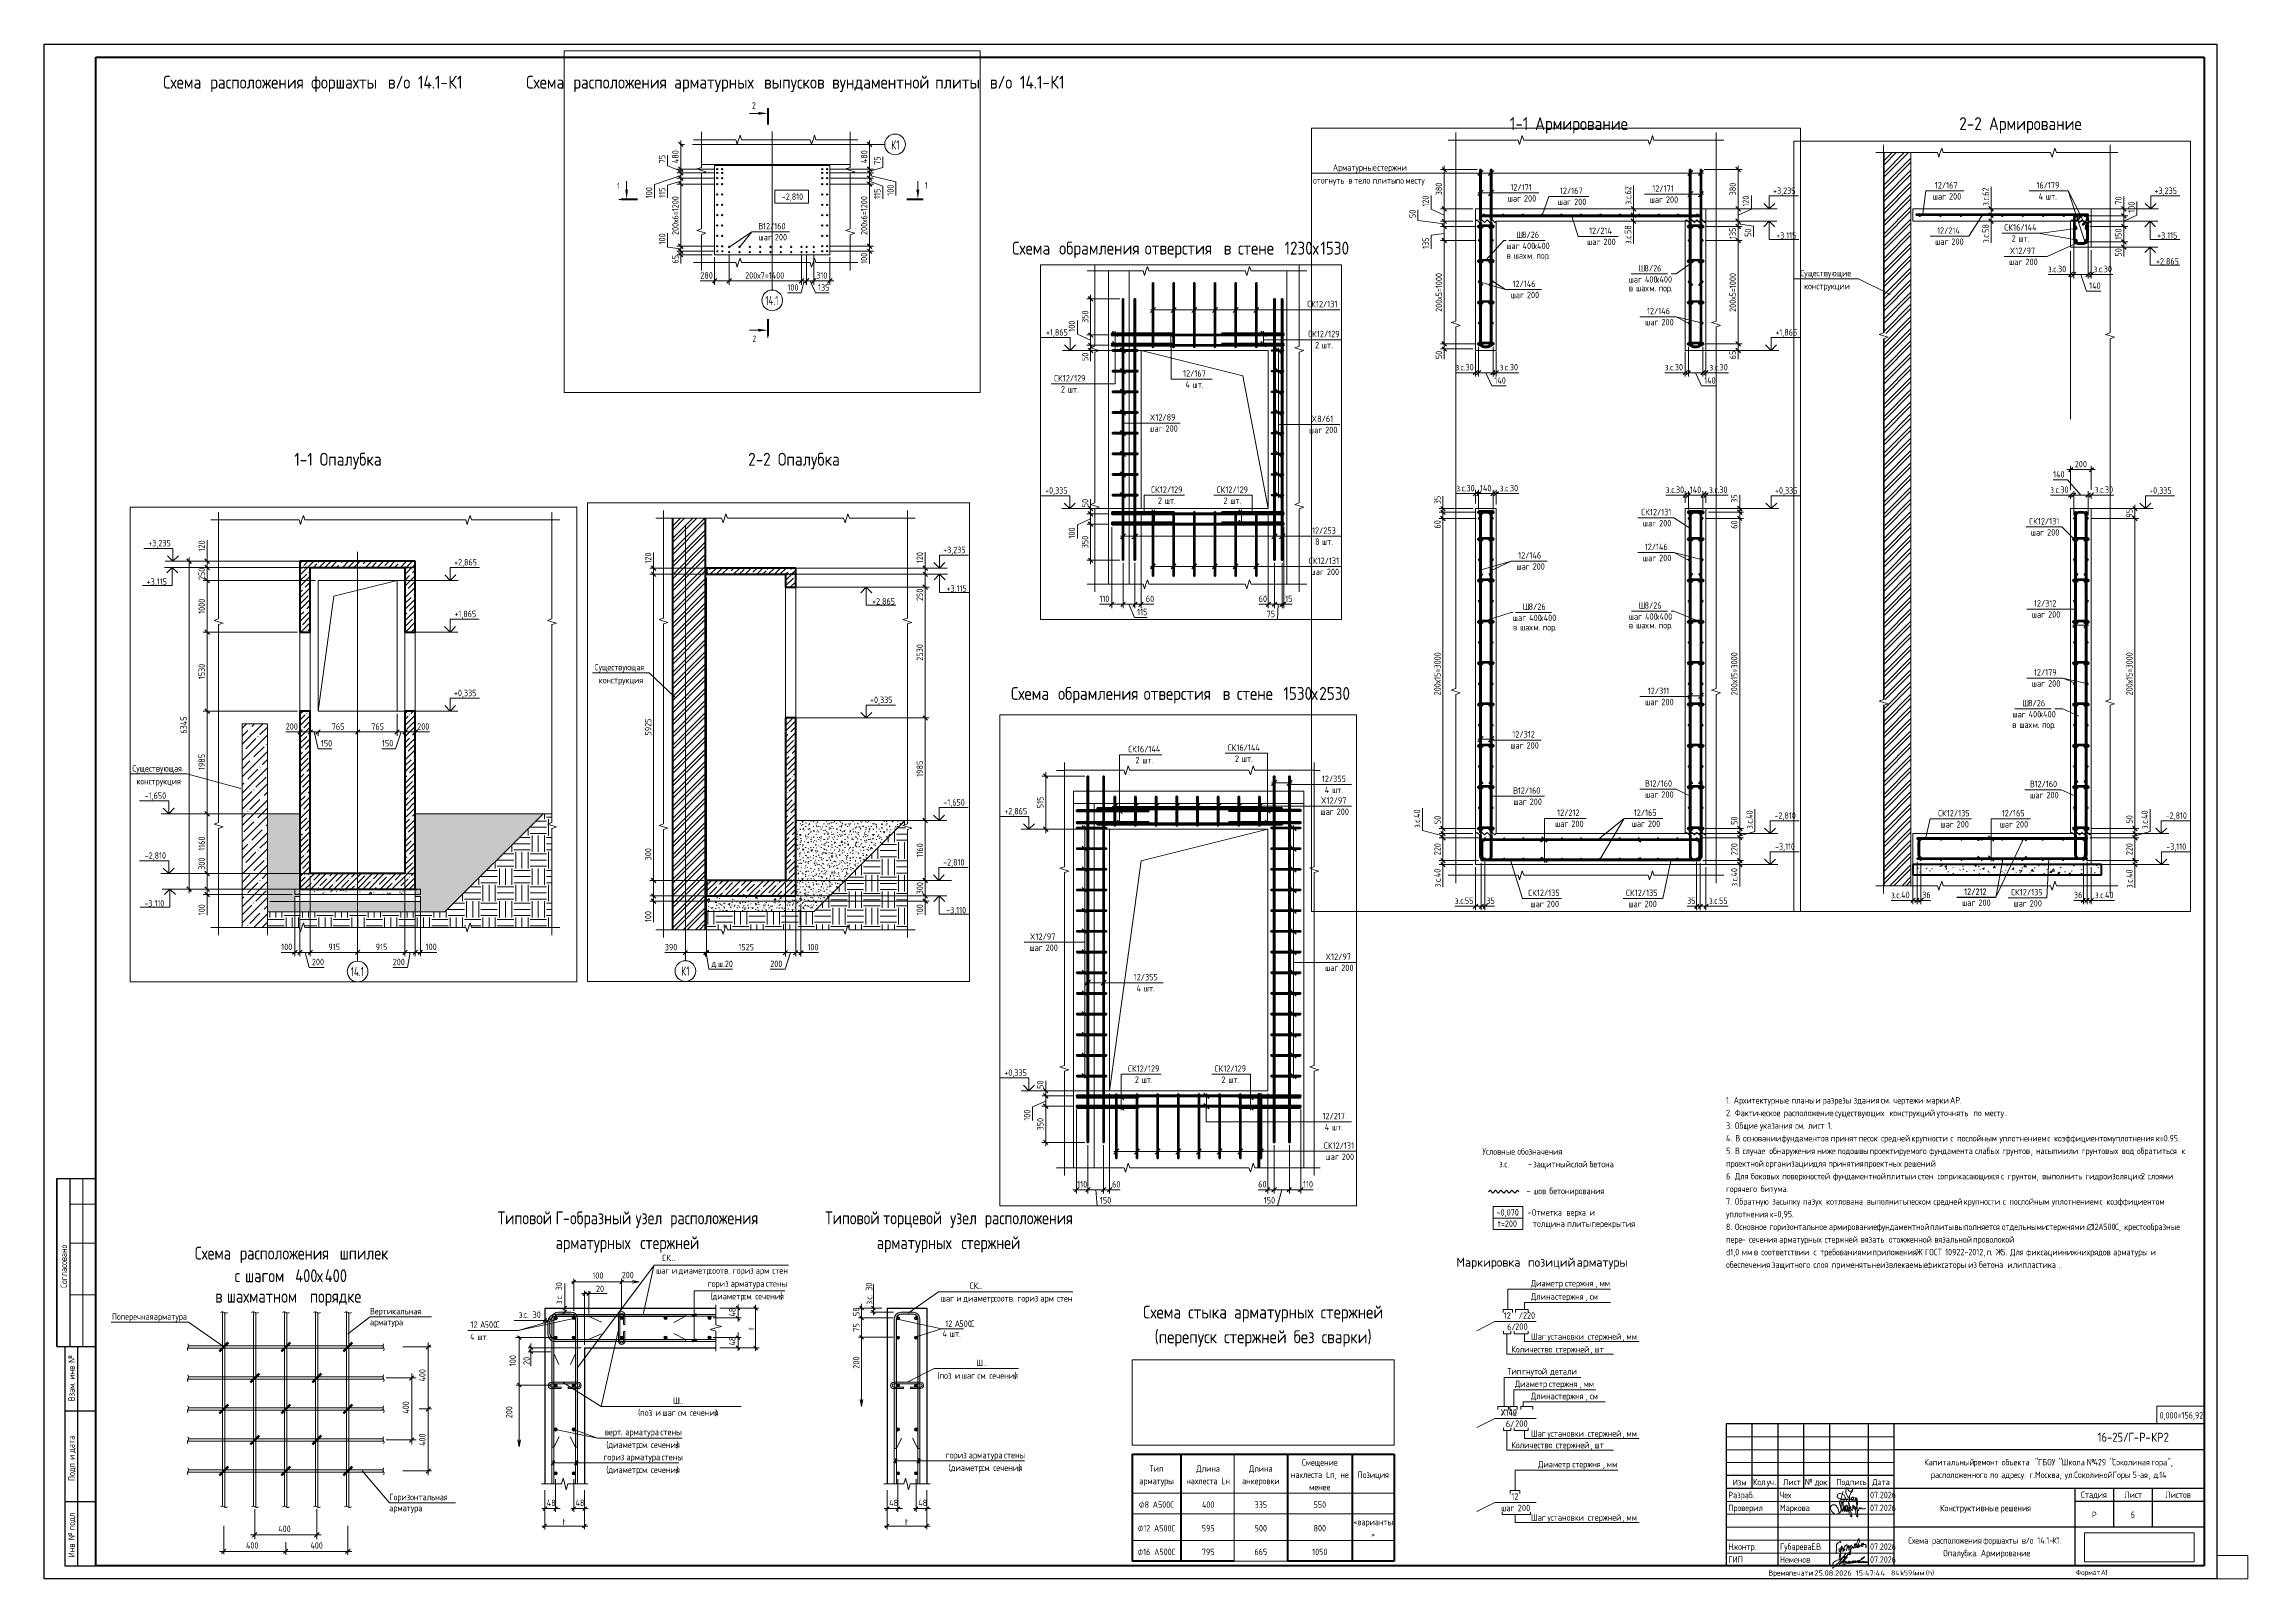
# Paper-space layout 'Layout1' of a CAD drawing. Header units: millimetres. Extents: x -841 to 12, y 0 to 594.
# The model-space entities are those that its viewports show. They can reach past a viewport. Long polylines and large blocks are cut down to what shows.
import ezdxf

# ---------------------------------------------------------------- set-up
doc = ezdxf.new("R2010")
doc.units = ezdxf.units.MM
for name, pattern in [('01 Штриховая _4 мм_', [6, 3.5, -2.5]), ('02 Штрихпунктирная _20 мм_', [25, 20, -2.5, 0, -2.5]), ('04 Пунктир 10мм', [10, 0, -10])]:
    doc.linetypes.add(name, pattern=pattern)
doc.layers.add('_NPLT_SIGN', color=5, linetype='Continuous', lineweight=9, plot=False)
for name, color, linetype, lineweight in [('AA_Dim', 7, 'Continuous', 9), ('AA_Dim-25', 7, 'Continuous', 9), ('AA_Dim-50', 7, 'Continuous', 9), ('AA_Linii', 7, 'Continuous', 9), ('AA_Oformlenie', 7, 'Continuous', 9), ('AA_Razrez', 7, 'Continuous', 9), ('AA_Vinoska', 7, 'Continuous', 9), ('AA_Visotnaya otmetka', 7, 'Continuous', 9), ('AF_Okno', 7, 'Continuous', 20), ('AF_Perekritie', 7, 'Continuous', 60), ('AF_Perekritie_Опалубка', 253, 'Continuous', 20), ('AF_Pokritie', 7, 'Continuous', 9), ('AF_Stena', 7, 'Continuous', 20), ('AF_Stena_Опалубка', 253, 'Continuous', 20), ('Gen_Stamp', 7, 'Continuous', 9), ('Gen_Table', 7, 'Continuous', 9), ('Gen_Text', 7, 'Continuous', 9), ('KR_Armatura', 7, 'Continuous', 20), ('KR_Armatura_Tonkie', 7, 'Continuous', 20), ('KR_Fundament', 7, 'Continuous', 20), ('Оси', 7, 'Continuous', 9)]:
    doc.layers.add(name, color=color, linetype=linetype, lineweight=lineweight)
doc.layers.add('AA_NPLT_Vports', color=254, linetype='Continuous', plot=False)
doc.styles.add('GOST Common', font='GOST Common.ttf', dxfattribs={"width": 0.85, "height": 125})
doc.styles.add('GOST Common_1', font='GOST Common.ttf', dxfattribs={"width": 0.85, "height": 62.5})
doc.styles.add('GOST Common_2', font='GOST Common.ttf', dxfattribs={"width": 0.85, "height": 5})
doc.styles.add('GOST Common_3', font='GOST Common.ttf', dxfattribs={"width": 0.85, "height": 2.5})
doc.styles.add('GOST Common_4', font='GOST Common.ttf', dxfattribs={"width": 0.9, "height": 2.5})
doc.styles.add('GOST Common_5', font='GOST Common.ttf', dxfattribs={"height": 3.5})
doc.styles.add('GOST Common_6', font='GOST Common.ttf', dxfattribs={"height": 2.5})
doc.styles.add('ISOCPEUR', font='isocpeur.ttf', dxfattribs={"width": 0.7, "height": 175})
doc.styles.add('ISOCPEUR_1', font='isocpeur.ttf', dxfattribs={"width": 0.85, "height": 125})
doc.styles.add('ISOCPEUR_10', font='isocpeur.ttf', dxfattribs={"width": 0.85, "height": 2.3})
doc.styles.add('ISOCPEUR_11', font='isocpeur.ttf', dxfattribs={"width": 0.85, "height": 2})
doc.styles.add('ISOCPEUR_12', font='isocpeur.ttf', dxfattribs={"width": 0.85, "height": 2.1})
doc.styles.add('ISOCPEUR_13', font='isocpeur.ttf', dxfattribs={"width": 0.9, "height": 2})
doc.styles.add('ISOCPEUR_14', font='isocpeur.ttf', dxfattribs={"height": 2.1})
doc.styles.add('ISOCPEUR_15', font='isocpeur.ttf', dxfattribs={"width": 0.85, "height": 3.5})
doc.styles.add('ISOCPEUR_16', font='isocpeur.ttf', dxfattribs={"width": 0.75, "height": 2.5})
doc.styles.add('ISOCPEUR_17', font='isocpeur.ttf', dxfattribs={"width": 0.85, "height": 5})
doc.styles.add('ISOCPEUR_18', font='isocpeur.ttf', dxfattribs={"width": 0.85, "height": 2.5})
doc.styles.add('ISOCPEUR_19', font='isocpeur.ttf', dxfattribs={"width": 0.8, "height": 5})
doc.styles.add('ISOCPEUR_20', font='isocpeur.ttf', dxfattribs={"width": 0.8, "height": 2.5})
doc.styles.add('ISOCPEUR_21', font='isocpeur.ttf', dxfattribs={"width": 0.85, "height": 2.5})
doc.styles.add('ISOCPEUR_3', font='isocpeur.ttf', dxfattribs={"width": 0.7, "height": 125})
doc.styles.add('ISOCPEUR_4', font='isocpeur.ttf', dxfattribs={"width": 0.9, "height": 125})
doc.styles.add('ISOCPEUR_5', font='isocpeur.ttf', dxfattribs={"width": 0.8, "height": 125})
doc.styles.add('ISOCPEUR_6', font='isocpeur.ttf', dxfattribs={"width": 0.9, "height": 62.5})
doc.styles.add('ISOCPEUR_7', font='isocpeur.ttf', dxfattribs={"width": 0.8, "height": 62.5})
doc.styles.add('ISOCPEUR_8', font='isocpeur.ttf', dxfattribs={"width": 0.85, "height": 62.5})
doc.styles.add('ISOCPEUR_9', font='isocpeur.ttf', dxfattribs={"width": 0.85, "height": 2.5})
doc.dimstyles.new('00_Точн_3_знака__прозр_', dxfattribs={"dimscale": 304.8, "dimtxt": 124.497647, "dimasz": 0.278871, "dimexe": 0.246063, "dimexo": 0.164042, "dimgap": 0.016404, "dimtad": 1, "dimdec": 3, "dimrnd": 0.001, "dimdsep": 46, "dimtxsty": 'ISOCPEUR_4', "dimblk1": 'OBLIQUE', "dimblk2": 'OBLIQUE', "dimsah": 1, "dimcen": 0.09, "dimdle": 0.246063, "dimazin": 0, "dimtfac": 1, "dimtdec": 4, "dimtix": 1, "dimtmove": 1, "dimatfit": 3, "dimfxl": 1, "dimtvp": 1, "dimtolj": 1, "dimtzin": 0, "dimlwd": 18, "dimlwe": 18, "dimarcsym": 2})
doc.dimstyles.new('00_Точн_3_знака__прозр__1', dxfattribs={"dimscale": 304.8, "dimtxt": 124.497647, "dimasz": 0.278871, "dimexe": 0.246063, "dimexo": 0.164042, "dimgap": 0.016404, "dimtad": 1, "dimdec": 3, "dimrnd": 0.001, "dimdsep": 46, "dimtxsty": 'ISOCPEUR_4', "dimblk1": 'OBLIQUE', "dimblk2": 'OBLIQUE', "dimsah": 1, "dimcen": 0.09, "dimdle": 0.246063, "dimazin": 0, "dimtfac": 1, "dimtdec": 4, "dimtix": 1, "dimtmove": 0, "dimatfit": 3, "dimfxl": 1, "dimtvp": 1, "dimtolj": 1, "dimtzin": 0, "dimlwd": 18, "dimlwe": 18, "dimarcsym": 2})
doc.dimstyles.new('00_Точн_3_знака__прозр__2', dxfattribs={"dimscale": 304.8, "dimtxt": 62.248823, "dimasz": 0.139436, "dimexe": 0.123031, "dimexo": 0.082021, "dimgap": 0.008202, "dimtad": 1, "dimdec": 3, "dimrnd": 0.001, "dimdsep": 46, "dimtxsty": 'ISOCPEUR_6', "dimblk1": 'OBLIQUE', "dimblk2": 'OBLIQUE', "dimsah": 1, "dimcen": 0.09, "dimdle": 0.123031, "dimazin": 0, "dimtfac": 1, "dimtdec": 4, "dimtix": 1, "dimtmove": 1, "dimatfit": 3, "dimfxl": 1, "dimtvp": 1, "dimtolj": 1, "dimtzin": 0, "dimlwd": 18, "dimlwe": 18, "dimarcsym": 2})
doc.dimstyles.new('00_Точн_3_знака__прозр__3', dxfattribs={"dimscale": 304.8, "dimtxt": 62.248823, "dimasz": 0.139436, "dimexe": 0.123031, "dimexo": 0.082021, "dimgap": 0.008202, "dimtad": 1, "dimdec": 3, "dimrnd": 0.001, "dimdsep": 46, "dimtxsty": 'ISOCPEUR_6', "dimblk1": 'OBLIQUE', "dimblk2": 'OBLIQUE', "dimsah": 1, "dimcen": 0.09, "dimdle": 0.123031, "dimazin": 0, "dimtfac": 1, "dimtdec": 4, "dimtix": 1, "dimtmove": 0, "dimatfit": 3, "dimfxl": 1, "dimtvp": 1, "dimtolj": 1, "dimtzin": 0, "dimlwd": 18, "dimlwe": 18, "dimarcsym": 2})
doc.dimstyles.new('05_Округл_5мм__прозр_', dxfattribs={"dimscale": 304.8, "dimtxt": 124.497647, "dimasz": 0.278871, "dimexe": 0.246063, "dimexo": 0.164042, "dimgap": 0.016404, "dimtad": 1, "dimdec": 0, "dimrnd": 5, "dimdsep": 46, "dimtxsty": 'ISOCPEUR_4', "dimblk1": 'OBLIQUE', "dimblk2": 'OBLIQUE', "dimsah": 1, "dimcen": 0.09, "dimdle": 0.246063, "dimazin": 0, "dimtfac": 1, "dimtdec": 4, "dimtix": 1, "dimtmove": 0, "dimatfit": 3, "dimfxl": 1, "dimtvp": 1, "dimtolj": 1, "dimtzin": 0, "dimlwd": 18, "dimlwe": 18, "dimarcsym": 2})
doc.dimstyles.new('05_Округл_5мм__прозр__1', dxfattribs={"dimscale": 304.8, "dimtxt": 124.497647, "dimasz": 0.278871, "dimexe": 0.246063, "dimexo": 0.164042, "dimgap": 0.016404, "dimtad": 1, "dimdec": 0, "dimrnd": 5, "dimdsep": 46, "dimtxsty": 'ISOCPEUR_4', "dimblk1": 'OBLIQUE', "dimblk2": 'OBLIQUE', "dimsah": 1, "dimcen": 0.09, "dimdle": 0.246063, "dimazin": 0, "dimtfac": 1, "dimtdec": 4, "dimtix": 1, "dimtmove": 1, "dimatfit": 3, "dimfxl": 1, "dimtvp": 1, "dimtolj": 1, "dimtzin": 0, "dimlwd": 18, "dimlwe": 18, "dimarcsym": 2})
doc.dimstyles.new('05_Округл_5мм__прозр__2', dxfattribs={"dimscale": 304.8, "dimtxt": 62.248823, "dimasz": 0.139436, "dimexe": 0.123031, "dimexo": 0.082021, "dimgap": 0.008202, "dimtad": 1, "dimdec": 0, "dimrnd": 5, "dimdsep": 46, "dimtxsty": 'ISOCPEUR_6', "dimblk1": 'OBLIQUE', "dimblk2": 'OBLIQUE', "dimsah": 1, "dimcen": 0.09, "dimdle": 0.123031, "dimazin": 0, "dimtfac": 1, "dimtdec": 4, "dimtix": 1, "dimtmove": 1, "dimatfit": 3, "dimfxl": 1, "dimtvp": 1, "dimtolj": 1, "dimtzin": 0, "dimlwd": 18, "dimlwe": 18, "dimarcsym": 2})
doc.dimstyles.new('05_Округл_5мм__прозр__3', dxfattribs={"dimscale": 304.8, "dimtxt": 62.248823, "dimasz": 0.139436, "dimexe": 0.123031, "dimexo": 0.082021, "dimgap": 0.008202, "dimtad": 1, "dimdec": 0, "dimrnd": 5, "dimdsep": 46, "dimtxsty": 'ISOCPEUR_6', "dimblk1": 'OBLIQUE', "dimblk2": 'OBLIQUE', "dimsah": 1, "dimcen": 0.09, "dimdle": 0.123031, "dimazin": 0, "dimtfac": 1, "dimtdec": 4, "dimtix": 1, "dimtmove": 0, "dimatfit": 3, "dimfxl": 1, "dimtvp": 1, "dimtolj": 1, "dimtzin": 0, "dimlwd": 18, "dimlwe": 18, "dimarcsym": 2})
doc.dimstyles.new('10_Раскладка_арматуры_с_засечками', dxfattribs={"dimscale": 304.8, "dimtxt": 0.18, "dimasz": 0.164042, "dimexe": 0.082021, "dimexo": 0, "dimgap": 0, "dimtad": 1, "dimdec": 3, "dimrnd": 0.001, "dimdsep": 46, "dimtxsty": 'ISOCPEUR_7', "dimblk1": 'OBLIQUE', "dimblk2": 'OBLIQUE', "dimsah": 1, "dimcen": 0.09, "dimdle": 0.082021, "dimazin": 0, "dimtfac": 1, "dimtdec": 4, "dimtix": 1, "dimtmove": 0, "dimatfit": 3, "dimfxl": 1, "dimtvp": 1, "dimtolj": 1, "dimtzin": 0, "dimlwd": 18, "dimlwe": 18, "dimarcsym": 2})
doc.dimstyles.new('10_Раскладка_арматуры_с_засечками_1', dxfattribs={"dimscale": 304.8, "dimtxt": 0.18, "dimasz": 0.164042, "dimexe": 0.082021, "dimexo": 0, "dimgap": 0, "dimtad": 1, "dimdec": 3, "dimrnd": 0.001, "dimdsep": 46, "dimtxsty": 'GOST Common_1', "dimblk1": 'OBLIQUE', "dimblk2": 'OBLIQUE', "dimsah": 1, "dimcen": 0.09, "dimdle": 0.082021, "dimazin": 0, "dimtfac": 1, "dimtdec": 4, "dimtix": 1, "dimtmove": 0, "dimatfit": 3, "dimfxl": 1, "dimtvp": 1, "dimtolj": 1, "dimtzin": 0, "dimlwd": 18, "dimlwe": 18, "dimarcsym": 2})
doc.dimstyles.new('10_Раскладка_арматуры_с_засечками_2', dxfattribs={"dimscale": 304.8, "dimtxt": 0.18, "dimasz": 0.164042, "dimexe": 0.082021, "dimexo": 0, "dimgap": 0, "dimtad": 1, "dimdec": 3, "dimrnd": 0.001, "dimdsep": 46, "dimtxsty": 'GOST Common_1', "dimblk1": 'OBLIQUE', "dimblk2": 'OBLIQUE', "dimsah": 1, "dimcen": 0.09, "dimdle": 0.082021, "dimazin": 0, "dimtfac": 1, "dimtdec": 4, "dimtix": 1, "dimtmove": 1, "dimatfit": 3, "dimfxl": 1, "dimtvp": 1, "dimtolj": 1, "dimtzin": 0, "dimlwd": 18, "dimlwe": 18, "dimarcsym": 2})
doc.dimstyles.new('10_Раскладка_арматуры_с_засечками_3', dxfattribs={"dimscale": 304.8, "dimtxt": 0.18, "dimasz": 0.164042, "dimexe": 0.082021, "dimexo": 0, "dimgap": 0, "dimtad": 1, "dimdec": 3, "dimrnd": 0.001, "dimdsep": 46, "dimtxsty": 'ISOCPEUR_7', "dimblk1": 'OBLIQUE', "dimblk2": 'OBLIQUE', "dimsah": 1, "dimcen": 0.09, "dimdle": 0.082021, "dimazin": 0, "dimtfac": 1, "dimtdec": 4, "dimtix": 1, "dimtmove": 2, "dimatfit": 3, "dimfxl": 1, "dimtvp": 1, "dimtolj": 1, "dimtzin": 0, "dimlwd": 18, "dimlwe": 18, "dimarcsym": 2})
doc.dimstyles.new('10_Раскладка_арматуры_с_засечками_4', dxfattribs={"dimscale": 304.8, "dimtxt": 0.18, "dimasz": 0.164042, "dimexe": 0.082021, "dimexo": 0, "dimgap": 0, "dimtad": 1, "dimdec": 3, "dimrnd": 0.001, "dimdsep": 46, "dimtxsty": 'ISOCPEUR_6', "dimblk1": 'OBLIQUE', "dimblk2": 'OBLIQUE', "dimsah": 1, "dimcen": 0.09, "dimdle": 0.082021, "dimazin": 0, "dimtfac": 1, "dimtdec": 4, "dimtix": 1, "dimtmove": 0, "dimatfit": 3, "dimfxl": 1, "dimtvp": 1, "dimtolj": 1, "dimtzin": 0, "dimlwd": 18, "dimlwe": 18, "dimarcsym": 2})
doc.dimstyles.new('10_Раскладка_арматуры_с_засечками_5', dxfattribs={"dimscale": 304.8, "dimtxt": 0.18, "dimasz": 0.164042, "dimexe": 0.082021, "dimexo": 0, "dimgap": 0, "dimtad": 1, "dimdec": 3, "dimrnd": 0.001, "dimdsep": 46, "dimtxsty": 'ISOCPEUR_8', "dimblk1": 'OBLIQUE', "dimblk2": 'OBLIQUE', "dimsah": 1, "dimcen": 0.09, "dimdle": 0.082021, "dimazin": 0, "dimtfac": 1, "dimtdec": 4, "dimtix": 1, "dimtmove": 0, "dimatfit": 3, "dimfxl": 1, "dimtvp": 1, "dimtolj": 1, "dimtzin": 0, "dimlwd": 18, "dimlwe": 18, "dimarcsym": 2})
picture_1 = doc.add_image_def('image1.jpg', size_in_pixel=(1429, 378))
picture_2 = doc.add_image_def('image2.png', size_in_pixel=(843, 274))
pattern_1 = [(45, (-26049.96, 825), (-112.253, 112.253), []), (45, (-25937.71, 825), (-112.253, 112.253), [198.438, -39.688, 1.676, -38.011])]
pattern_2 = [(45, (-15253.01, 825), (-112.253, 112.253), []), (45, (-15140.75, 825), (-112.253, 112.253), [198.438, -39.688, 1.676, -38.011])]

psp = doc.layouts.get("Layout1")

# ---------------------------------------------------------------- texts
at = {"layer": 'AA_Vinoska', "attachment_point": 1}
for s, insert, char_height, width, style in [(' - ', (-268.72, 151.39), 2.5, 4.9745, 'ISOCPEUR_9'), ('шов', (-264.61, 151.39), 2.5, 5.9966, 'ISOCPEUR_9'), ('\\fISOCPEUR|b0|i0|c204|p34|;\\W.85; ', (-259.66, 151.39), 2.5, 1.5673, 'ISOCPEUR_9'), ('бетонирования', (-258.37, 151.39), 2.5, 24.5998, 'ISOCPEUR_9'), ('-0,070', (-278.84, 143.11), 2.5, 10.6785, 'GOST Common_4'), ('t=200', (-278.33, 138.73), 2.5, 9.4519, 'GOST Common_4'), (' - ', (-268.35, 143.1), 2.5, 3.824, 'GOST Common_4'), ('Отметка', (-265.2, 143.1), 2.5, 15.2962, 'GOST Common_4'), ('толщина', (-264.76, 138.72), 2.5, 15.1519, 'GOST Common_4'), ('\\fGOST Common|b0|i0|c204|p34|;\\W.9; ', (-252.58, 143.1), 2.5, 0.938, 'GOST Common_4'), ('\\fGOST Common|b0|i0|c204|p34|;\\W.9; ', (-252.26, 138.72), 2.5, 0.938, 'GOST Common_4'), ('верха', (-251.8, 143.1), 2.5, 9.957, 'GOST Common_4'), ('плиты', (-251.49, 138.72), 2.5, 10.462, 'GOST Common_4'), ('\\fGOST Common|b0|i0|c204|p34|;\\W.9; ', (-243.59, 143.1), 2.5, 0.938, 'GOST Common_4'), ('\\fGOST Common|b0|i0|c204|p34|;\\W.9; ', (-242.85, 138.72), 2.5, 0.938, 'GOST Common_4'), ('\\fGOST Common|b0|i0|c204|p34|;\\W.9;и', (-242.82, 143.1), 2.5, 1.9481, 'GOST Common_4'), ('перекрытия', (-242.08, 138.72), 2.5, 20.2025, 'GOST Common_4'), ('Схема', (-782.68, 128.59), 5, 19.3527, 'GOST Common_2'), ('\\fGOST Common|b0|i0|c204|p34|;\\W.85; ', (-766.71, 128.59), 5, 1.7717, 'GOST Common_2'), ('\\fGOST Common|b0|i0|c204|p34|;\\W.85; ', (-728.03, 128.59), 5, 1.7717, 'GOST Common_2'), ('расположения', (-765.25, 128.59), 5, 45.111, 'GOST Common_2'), ('\\fGOST Common|b0|i0|c204|p34|;\\W.85; ', (-764.69, 119.84), 5, 1.7717, 'GOST Common_2'), (' 400', (-746.36, 119.84), 5, 13.288, 'GOST Common_2'), ('400', (-732.36, 119.84), 5, 11.5162, 'GOST Common_2'), ('шпилек', (-726.57, 128.59), 5, 23.1688, 'GOST Common_2'), ('СК', (-601.76, 125.53), 2.5, 3.6557, 'ISOCPEUR_20'), ('...', (-598.74, 125.53), 2.5, 2.1165, 'ISOCPEUR_20'), ('Маркировка', (-294.32, 124.32), 3.5, 32.0675, 'GOST Common_5'), ('\\fGOST Common|b0|i0|c204|p34|; ', (-267.86, 124.32), 3.5, 1.443, 'GOST Common_5'), ('позиций', (-266.67, 124.32), 3.5, 21.4051, 'GOST Common_5'), ('\\fGOST Common|b0|i0|c204|p34|; ', (-249.01, 124.32), 3.5, 1.443, 'GOST Common_5'), ('арматуры', (-247.82, 124.32), 3.5, 26.6962, 'GOST Common_5'), ('\\fGOST Common|b0|i0|c204|p34|;\\W.85;с', (-767.27, 119.84), 5, 3.1346, 'GOST Common_2'), ('шагом', (-763.22, 119.84), 5, 20.443, 'GOST Common_2'), ('\\fGOST Common|b0|i0|c204|p34|;\\W.85;х', (-735.39, 119.84), 5, 3.6797, 'GOST Common_2'), ('100', (-628.8, 118.62), 2.5, 4.6819, 'ISOCPEUR_20'), ('20', (-627.41, 113.55), 2.5, 3.4633, 'ISOCPEUR_20'), ('СК', (-482.78, 114.73), 2.5, 3.6557, 'ISOCPEUR_20'), ('...', (-479.76, 114.73), 2.5, 2.1165, 'ISOCPEUR_20'), ('Поперечная', (-814.76, 102.78), 2.5, 18.8076, 'GOST Common_3'), ('\\fGOST Common|b0|i0|c204|p34|;\\W.85; ', (-799.24, 102.78), 2.5, 0.8859, 'GOST Common_3'), ('Вертикальная', (-714.88, 104.87), 2.5, 23.2369, 'GOST Common_3'), ('\\fISOCPEUR|b0|i0|c204|p34|;\\W.8;з', (-657.21, 103.51), 2.5, 1.6034, 'ISOCPEUR_20'), ('\\fISOCPEUR|b0|i0|c204|p34|;\\W.8;с', (-655.31, 103.51), 2.5, 1.4751, 'ISOCPEUR_20'), ('. 30', (-654.09, 103.51), 2.5, 5.6439, 'ISOCPEUR_20'), ('12', (-276.09, 103.19), 2.5, 3.6878, 'GOST Common_6'), ('арматура', (-798.51, 102.78), 2.5, 16.0137, 'GOST Common_3'), ('арматура', (-714.88, 100.64), 2.5, 16.0137, 'GOST Common_3'), ('12 ', (-675.93, 99.68), 2.5, 4.4253, 'ISOCPEUR_20'), ('\\fISOCPEUR|b0|i0|c204|p34|;\\W.8;А', (-672.28, 99.68), 2.5, 2.1806, 'ISOCPEUR_20'), ('500', (-670.48, 99.68), 2.5, 5.1949, 'ISOCPEUR_20'), ('\\fISOCPEUR|b0|i0|c204|p34|;\\W.8;С', (-666.19, 99.68), 2.5, 1.7316, 'ISOCPEUR_20'), ('\\fISOCPEUR|b0|i0|c204|p34|;\\W.8;.', (-655.89, 103.51), 2.5, 0.7055, 'ISOCPEUR_20'), ('12 ', (-492.2, 100.03), 2.5, 4.4253, 'ISOCPEUR_20'), ('\\fISOCPEUR|b0|i0|c204|p34|;\\W.8;А', (-488.55, 100.03), 2.5, 2.1806, 'ISOCPEUR_20'), ('500', (-486.75, 100.03), 2.5, 5.1949, 'ISOCPEUR_20'), ('\\fISOCPEUR|b0|i0|c204|p34|;\\W.8;С', (-482.47, 100.03), 2.5, 1.7316, 'ISOCPEUR_20'), ('200', (-271.66, 98.89), 2.5, 6.4937, 'GOST Common_6'), ('\\fISOCPEUR|b0|i0|c204|p34|;\\W.8;Ш', (-480.19, 84.86), 2.5, 2.4371, 'ISOCPEUR_20'), ('...', (-478.17, 84.86), 2.5, 2.1165, 'ISOCPEUR_20'), ('\\fISOCPEUR|b0|i0|c204|p34|;\\W.8;Ш', (-597.59, 70.24), 2.5, 2.4371, 'ISOCPEUR_20'), ('...', (-595.58, 70.24), 2.5, 2.1165, 'ISOCPEUR_20'), ('\\fGOST Common|b0|i0|c204|p34|;Х', (-277.16, 65.7), 2.5, 2.7257, 'GOST Common_6'), ('12', (-273.74, 65.68), 2.5, 3.6878, 'GOST Common_6'), ('200', (-271.66, 61.38), 2.5, 6.4937, 'GOST Common_6'), ('арматура', (-707.39, 28.69), 2.5, 16.0137, 'GOST Common_3'), ('Горизонтальная', (-707.39, 32.93), 2.5, 26.5078, 'GOST Common_3'), ('48', (-646.45, 30.71), 2.5, 3.6557, 'ISOCPEUR_20'), ('48', (-635.34, 30.71), 2.5, 3.6557, 'ISOCPEUR_20'), ('48', (-513.91, 30.71), 2.5, 3.6557, 'ISOCPEUR_20'), ('48', (-502.68, 30.71), 2.5, 3.6557, 'ISOCPEUR_20'), ('12', (-273.12, 33.15), 2.5, 3.6878, 'GOST Common_6'), ('200', (-270.65, 28.71), 2.5, 6.4937, 'GOST Common_6'), ('Разраб', (-189.15, 33.74), 2.5, 11.5162, 'ISOCPEUR_9'), ('Проверил', (-189.15, 28.74), 2.5, 14.9234, 'ISOCPEUR_9'), ('\\fISOCPEUR|b0|i0|c204|p34|;\\W.85;.', (-179.65, 33.74), 2.5, 0.7496, 'ISOCPEUR_9'), ('Чех', (-169.15, 33.74), 2.5, 5.724, 'ISOCPEUR_9'), ('Маркова', (-169.15, 28.74), 2.5, 13.765, 'ISOCPEUR_9'), ('07.2026', (-134.26, 33.74), 2.5, 10.4019, 'ISOCPEUR_16'), ('07.2026', (-134.26, 28.74), 2.5, 10.4019, 'ISOCPEUR_16'), ('400', (-750.37, 20.6), 2.5, 5.724, 'GOST Common_3'), ('400', (-762.83, 14.21), 2.5, 5.724, 'GOST Common_3'), ('400', (-737.91, 14.21), 2.5, 5.724, 'GOST Common_3'), ('\\fISOCPEUR|b0|i0|c204|p34|;\\W.85;Н', (-189.15, 13.74), 2.5, 2.0443, 'ISOCPEUR_9'), ('ГИП', (-189.15, 8.74), 2.5, 5.9285, 'ISOCPEUR_9'), ('\\fISOCPEUR|b0|i0|c204|p34|;\\W.85;.', (-187.47, 13.74), 2.5, 0.7496, 'ISOCPEUR_9'), ('контр', (-186.85, 13.74), 2.5, 9.6764, 'ISOCPEUR_9'), ('\\fISOCPEUR|b0|i0|c204|p34|;\\W.85;.', (-178.86, 13.74), 2.5, 0.7496, 'ISOCPEUR_9'), ('Губарева', (-169.15, 13.74), 2.5, 13.3481, 'ISOCPEUR_16'), ('Неменов', (-169.15, 8.74), 2.5, 13.288, 'ISOCPEUR_9'), ('\\fISOCPEUR|b0|i0|c204|p34|;\\W.75; ', (-158.14, 13.74), 2.5, 1.3829, 'ISOCPEUR_16'), ('\\fISOCPEUR|b0|i0|c204|p34|;\\W.75;Е', (-157, 13.74), 2.5, 1.6234, 'ISOCPEUR_16'), ('\\fISOCPEUR|b0|i0|c204|p34|;\\W.75;.', (-155.66, 13.74), 2.5, 0.6614, 'ISOCPEUR_16'), ('\\fISOCPEUR|b0|i0|c204|p34|;\\W.75;В', (-155.11, 13.74), 2.5, 1.8038, 'ISOCPEUR_16'), ('\\fISOCPEUR|b0|i0|c204|p34|;\\W.75;.', (-153.62, 13.74), 2.5, 0.6614, 'ISOCPEUR_16'), ('07.2026', (-134.26, 13.74), 2.5, 10.4019, 'ISOCPEUR_16'), ('07.2026', (-134.26, 8.74), 2.5, 10.4019, 'ISOCPEUR_16')]:
    psp.add_mtext(s, dxfattribs=dict(at, insert=insert, char_height=char_height, width=width, style=style))
at = {"layer": 'AA_Vinoska', "char_height": 2.5, "attachment_point": 1, "rotation": 90}
for s, insert, width, style in [('. 30', (-642.99, 109.48), 5.6439, 'ISOCPEUR_20'), ('. 30', (-522.95, 109.33), 5.6439, 'ISOCPEUR_20'), ('\\fISOCPEUR|b0|i0|c204|p34|;\\W.8;з', (-642.99, 106.36), 1.6034, 'ISOCPEUR_20'), ('\\fISOCPEUR|b0|i0|c204|p34|;\\W.8;с', (-642.99, 108.27), 1.4751, 'ISOCPEUR_20'), ('\\fISOCPEUR|b0|i0|c204|p34|;\\W.8;.', (-642.99, 107.68), 0.7055, 'ISOCPEUR_20'), ('48', (-575.86, 101.48), 3.6557, 'ISOCPEUR_20'), ('58', (-527.91, 101.69), 3.4633, 'ISOCPEUR_20'), ('\\fISOCPEUR|b0|i0|c204|p34|;\\W.8;з', (-522.95, 106.2), 1.6034, 'ISOCPEUR_20'), ('\\fISOCPEUR|b0|i0|c204|p34|;\\W.8;с', (-522.95, 108.11), 1.4751, 'ISOCPEUR_20'), ('\\fISOCPEUR|b0|i0|c204|p34|;\\W.8;.', (-522.95, 107.53), 0.7055, 'ISOCPEUR_20'), ('75', (-527.91, 95.65), 3.4633, 'ISOCPEUR_20'), ('100', (-660.87, 82.3), 4.6819, 'ISOCPEUR_20'), ('20', (-655.5, 82.79), 3.4633, 'ISOCPEUR_20'), ('48', (-575.86, 90.27), 3.6557, 'ISOCPEUR_20'), ('400', (-695.85, 76.41), 5.724, 'GOST Common_3'), ('400', (-702.24, 63.95), 5.724, 'GOST Common_3'), ('400', (-695.85, 51.49), 5.724, 'GOST Common_3')]:
    psp.add_mtext(s, dxfattribs=dict(at, insert=insert, width=width, style=style))
at = {"layer": 'Gen_Stamp', "attachment_point": 1}
for s, insert, char_height, width, style in [('0,000=156,92', (-22.2, 64.57), 2.5, 19.6253, 'ISOCPEUR_9'), ('16-25/', (-46.18, 56.59), 3.5, 14.4464, 'ISOCPEUR_15'), ('\\fISOCPEUR|b0|i0|c204|p34|;\\W.85;Г', (-34.26, 56.59), 3.5, 2.5213, 'ISOCPEUR_15'), ('\\fISOCPEUR|b0|i0|c204|p34|;\\W.85;-', (-32.18, 56.59), 3.5, 2.5213, 'ISOCPEUR_15'), ('\\fISOCPEUR|b0|i0|c204|p34|;\\W.85;Р', (-30.1, 56.59), 3.5, 2.9302, 'ISOCPEUR_15'), ('\\fISOCPEUR|b0|i0|c204|p34|;\\W.85;-', (-27.68, 56.59), 3.5, 2.5213, 'ISOCPEUR_15'), ('КР', (-25.45, 56.59), 3.5, 5.8603, 'ISOCPEUR_15'), ('\\fISOCPEUR|b0|i0|c204|p34|;\\W.85;2', (-20.62, 56.59), 3.5, 2.5213, 'ISOCPEUR_15'), ('Капитальный', (-113.31, 46.43), 2.5, 21.5333, 'ISOCPEUR_9'), ('\\fISOCPEUR|b0|i0|c204|p34|;\\W.85; ', (-95.54, 46.43), 2.5, 1.5673, 'ISOCPEUR_9'), ('ремонт', (-94.25, 46.43), 2.5, 11.7207, 'ISOCPEUR_9'), ('\\fISOCPEUR|b0|i0|c204|p34|;\\W.85; ', (-84.57, 46.43), 2.5, 1.5673, 'ISOCPEUR_9'), ('объекта', (-83.28, 46.43), 2.5, 13.9013, 'ISOCPEUR_9'), (' "', (-71.81, 46.43), 2.5, 3.1346, 'ISOCPEUR_9'), ('ГБОУ', (-69.23, 46.43), 2.5, 7.9728, 'ISOCPEUR_9'), (' "', (-62.65, 46.43), 2.5, 3.1346, 'ISOCPEUR_9'), ('Школа', (-60.06, 46.43), 2.5, 10.1534, 'ISOCPEUR_9'), ('\\fISOCPEUR|b0|i0|c204|p34|;\\W.85; ', (-51.68, 46.43), 2.5, 1.5673, 'ISOCPEUR_9'), ('\\fISOCPEUR|b0|i0|c204|p34|;\\W.85;№', (-50.39, 46.43), 2.5, 3.1346, 'ISOCPEUR_9'), ('429 "', (-47.8, 46.43), 2.5, 8.8586, 'ISOCPEUR_9'), ('Соколиная', (-40.5, 46.43), 2.5, 16.7633, 'ISOCPEUR_9'), ('\\fISOCPEUR|b0|i0|c204|p34|;\\W.85; ', (-26.66, 46.43), 2.5, 1.5673, 'ISOCPEUR_9'), ('гора', (-25.37, 46.43), 2.5, 7.5639, 'ISOCPEUR_9'), ('",', (-19.13, 46.43), 2.5, 2.4532, 'ISOCPEUR_9'), ('расположенного', (-110.72, 41.53), 2.5, 26.1671, 'ISOCPEUR_9'), ('\\fISOCPEUR|b0|i0|c204|p34|;\\W.85; ', (-89.13, 41.53), 2.5, 1.5673, 'ISOCPEUR_9'), ('по', (-87.84, 41.53), 2.5, 3.6797, 'ISOCPEUR_9'), ('\\fISOCPEUR|b0|i0|c204|p34|;\\W.85; ', (-84.8, 41.53), 2.5, 1.5673, 'ISOCPEUR_9'), ('адресу', (-83.51, 41.53), 2.5, 10.9711, 'ISOCPEUR_9'), (': ', (-74.45, 41.53), 2.5, 2.3169, 'ISOCPEUR_9'), ('\\fISOCPEUR|b0|i0|c204|p34|;\\W.85;г', (-72.54, 41.53), 2.5, 1.8399, 'ISOCPEUR_9'), ('\\fISOCPEUR|b0|i0|c204|p34|;\\W.85;.', (-71.02, 41.53), 2.5, 0.7496, 'ISOCPEUR_9'), ('Москва', (-70.41, 41.53), 2.5, 11.4481, 'ISOCPEUR_9'), (', ', (-60.96, 41.53), 2.5, 2.4532, 'ISOCPEUR_9'), ('ул', (-58.94, 41.53), 2.5, 3.6797, 'ISOCPEUR_9'), ('\\fISOCPEUR|b0|i0|c204|p34|;\\W.85;.', (-55.9, 41.53), 2.5, 0.7496, 'ISOCPEUR_9'), ('Соколиной', (-55.28, 41.53), 2.5, 16.5589, 'ISOCPEUR_9'), ('\\fISOCPEUR|b0|i0|c204|p34|;\\W.85; ', (-41.62, 41.53), 2.5, 1.5673, 'ISOCPEUR_9'), ('Горы', (-40.33, 41.53), 2.5, 7.5639, 'ISOCPEUR_9'), (' 5-', (-34.09, 41.53), 2.5, 5.247, 'ISOCPEUR_9'), ('ая', (-29.76, 41.53), 2.5, 3.8842, 'ISOCPEUR_9'), (', ', (-26.55, 41.53), 2.5, 2.4532, 'ISOCPEUR_9'), ('\\fISOCPEUR|b0|i0|c204|p34|;\\W.85;д', (-24.53, 41.53), 2.5, 1.8399, 'ISOCPEUR_9'), ('.14', (-23.01, 41.53), 2.5, 4.0886, 'ISOCPEUR_9'), ('Конструктивные', (-107.15, 28.68), 2.5, 26.8485, 'ISOCPEUR_9'), ('\\fISOCPEUR|b0|i0|c204|p34|;\\W.85; ', (-85, 28.68), 2.5, 1.5673, 'ISOCPEUR_9'), ('решения', (-83.71, 28.68), 2.5, 13.3561, 'ISOCPEUR_9'), ('\\fISOCPEUR|b0|i0|c204|p34|;\\W.85;6', (-33.39, 26.12), 2.5, 1.8399, 'ISOCPEUR_9'), ('Схема', (-119.52, 16.13), 2.5, 9.6082, 'ISOCPEUR_9'), ('\\fISOCPEUR|b0|i0|c204|p34|;\\W.85; ', (-111.59, 16.13), 2.5, 1.5673, 'ISOCPEUR_9'), ('расположения', (-110.3, 16.13), 2.5, 22.4873, 'ISOCPEUR_9'), ('Опалубка', (-105.92, 11.24), 2.5, 15.3323, 'ISOCPEUR_9'), ('. ', (-93.27, 11.24), 2.5, 2.3169, 'ISOCPEUR_9'), ('\\fISOCPEUR|b0|i0|c204|p34|;\\W.85; ', (-91.75, 16.13), 2.5, 1.5673, 'ISOCPEUR_9'), ('Армирование', (-91.35, 11.24), 2.5, 21.1245, 'ISOCPEUR_9'), ('форшахты', (-90.45, 16.13), 2.5, 16.5589, 'ISOCPEUR_9'), ('\\fISOCPEUR|b0|i0|c204|p34|;\\W.85; ', (-76.79, 16.13), 2.5, 1.5673, 'ISOCPEUR_9'), ('\\fISOCPEUR|b0|i0|c204|p34|;\\W.85;в', (-75.5, 16.13), 2.5, 1.8399, 'ISOCPEUR_9'), ('\\fISOCPEUR|b0|i0|c204|p34|;\\W.85;/', (-73.98, 16.13), 2.5, 1.8399, 'ISOCPEUR_9'), ('\\fISOCPEUR|b0|i0|c204|p34|;\\W.85;о', (-72.46, 16.13), 2.5, 1.8399, 'ISOCPEUR_9'), (' 14.1-', (-70.94, 16.13), 2.5, 8.7905, 'ISOCPEUR_9'), ('\\fISOCPEUR|b0|i0|c204|p34|;\\W.85;К', (-63.69, 16.13), 2.5, 2.0443, 'ISOCPEUR_9'), ('1.', (-62, 16.13), 2.5, 2.0443, 'ISOCPEUR_9')]:
    psp.add_mtext(s, dxfattribs=dict(at, insert=insert, char_height=char_height, width=width, style=style))
at = {"layer": 'Gen_Stamp', "insert": (-155.83, 3.3), "char_height": 2.1, "width": 29.3652, "attachment_point": 1, "line_spacing_factor": 1.149209, "style": 'ISOCPEUR_14'}
psp.add_mtext('25.08.2026 15:47:44', dxfattribs=at)
at = {"layer": 'Gen_Table', "attachment_point": 2, "line_spacing_factor": 1.149209}
for s, insert, char_height, width, style in [('Схема стыка арматурных стержней\\P(перепуск стержней без сварки)', (-369.17, 105.78), 5, 114.4905, 'ISOCPEUR_17'), ('Тип\\Pарматуры', (-410.42, 43.95), 2.5, 15.5662, 'ISOCPEUR_9'), ('Длина\\Pнахлеста Lн', (-390.43, 43.95), 2.5, 19.8386, 'ISOCPEUR_9'), ('Длина\\Pанкеровки', (-370.05, 43.95), 2.5, 16.104, 'ISOCPEUR_9'), ('Смещение\\Pнахлеста Lп, не\\Pменее', (-347.22, 46.35), 2.5, 25.7245, 'ISOCPEUR_9'), ('Позиция', (-326.55, 41.56), 2.5, 12.6979, 'ISOCPEUR_9'), ('⌀8 А500С', (-410.42, 30.01), 2.5, 14.8491, 'ISOCPEUR_18'), ('400', (-390.43, 30.01), 2.5, 5.5273, 'ISOCPEUR_9'), ('335', (-370.05, 30.01), 2.5, 5.2883, 'ISOCPEUR_9'), ('550', (-347.22, 30.01), 2.5, 5.2883, 'ISOCPEUR_9'), ('⌀12 А500С', (-410.42, 20.86), 2.5, 16.104, 'ISOCPEUR_18'), ('595', (-390.43, 20.86), 2.5, 5.2883, 'ISOCPEUR_9'), ('500', (-370.05, 20.86), 2.5, 5.2883, 'ISOCPEUR_9'), ('800', (-347.22, 20.86), 2.5, 5.2883, 'ISOCPEUR_9'), ('<варианты\\P>', (-326.55, 23.26), 2.5, 17.0899, 'ISOCPEUR_9'), ('⌀16 А500С', (-410.42, 11.71), 2.5, 16.104, 'ISOCPEUR_18'), ('795', (-390.43, 11.71), 2.5, 5.2883, 'ISOCPEUR_9'), ('665', (-370.05, 11.71), 2.5, 5.2883, 'ISOCPEUR_9'), ('1050', (-347.22, 11.71), 2.5, 6.5432, 'ISOCPEUR_9')]:
    psp.add_mtext(s, dxfattribs=dict(at, insert=insert, char_height=char_height, width=width, style=style))
at = {"layer": 'Gen_Text', "attachment_point": 1}
for s, insert, char_height, width, style in [('Схема', (-794.91, 581.76), 5, 19.012, 'ISOCPEUR_17'), ('\\fISOCPEUR|b0|i0|c204|p34|;\\W.85; ', (-779.22, 581.76), 5, 3.0665, 'ISOCPEUR_17'), ('расположения', (-776.69, 581.76), 5, 44.2932, 'ISOCPEUR_17'), ('\\fISOCPEUR|b0|i0|c204|p34|;\\W.85; ', (-740.15, 581.76), 5, 3.0665, 'ISOCPEUR_17'), ('форшахты', (-737.62, 581.76), 5, 32.9133, 'ISOCPEUR_17'), ('\\fISOCPEUR|b0|i0|c204|p34|;\\W.85; ', (-710.46, 581.76), 5, 3.0665, 'ISOCPEUR_17'), ('\\fISOCPEUR|b0|i0|c204|p34|;\\W.85;в', (-707.93, 581.76), 5, 3.6116, 'ISOCPEUR_17'), ('\\fISOCPEUR|b0|i0|c204|p34|;\\W.85;/', (-704.95, 581.76), 5, 3.6116, 'ISOCPEUR_17'), ('\\fISOCPEUR|b0|i0|c204|p34|;\\W.85;о', (-701.97, 581.76), 5, 3.6116, 'ISOCPEUR_17'), (' 14.1-', (-698.99, 581.76), 5, 17.5129, 'ISOCPEUR_17'), ('\\fISOCPEUR|b0|i0|c204|p34|;\\W.85;К', (-684.54, 581.76), 5, 4.0886, 'ISOCPEUR_17'), ('\\fISOCPEUR|b0|i0|c204|p34|;\\W.85;1', (-681.17, 581.76), 5, 2.5895, 'ISOCPEUR_17'), ('Схема', (-654.4, 581.76), 5, 19.012, 'ISOCPEUR_17'), ('\\fISOCPEUR|b0|i0|c204|p34|;\\W.85; ', (-638.71, 581.76), 5, 3.0665, 'ISOCPEUR_17'), ('расположения', (-636.18, 581.76), 5, 44.2932, 'ISOCPEUR_17'), ('\\fISOCPEUR|b0|i0|c204|p34|;\\W.85; ', (-599.64, 581.76), 5, 3.0665, 'ISOCPEUR_17'), ('арматурных', (-597.11, 581.76), 5, 39.0462, 'ISOCPEUR_17'), ('\\fISOCPEUR|b0|i0|c204|p34|;\\W.85; ', (-564.89, 581.76), 5, 3.0665, 'ISOCPEUR_17'), ('выпусков', (-562.36, 581.76), 5, 28.8247, 'ISOCPEUR_17'), ('\\fISOCPEUR|b0|i0|c204|p34|;\\W.85; ', (-538.58, 581.76), 5, 3.0665, 'ISOCPEUR_17'), ('вундаментной', (-536.05, 581.76), 5, 45.3154, 'ISOCPEUR_17'), ('\\fISOCPEUR|b0|i0|c204|p34|;\\W.85; ', (-498.66, 581.76), 5, 3.0665, 'ISOCPEUR_17'), ('плиты', (-496.13, 581.76), 5, 19.5572, 'ISOCPEUR_17'), ('\\fISOCPEUR|b0|i0|c204|p34|;\\W.85;в', (-474.93, 581.76), 5, 3.6116, 'ISOCPEUR_17'), ('\\fISOCPEUR|b0|i0|c204|p34|;\\W.85;/', (-471.95, 581.76), 5, 3.6116, 'ISOCPEUR_17'), ('\\fISOCPEUR|b0|i0|c204|p34|;\\W.85;о', (-468.97, 581.76), 5, 3.6116, 'ISOCPEUR_17'), (' 14.1-', (-465.99, 581.76), 5, 17.5129, 'ISOCPEUR_17'), ('\\fISOCPEUR|b0|i0|c204|p34|;\\W.85;К', (-451.55, 581.76), 5, 4.0886, 'ISOCPEUR_17'), ('\\fISOCPEUR|b0|i0|c204|p34|;\\W.85;1', (-448.17, 581.76), 5, 2.5895, 'ISOCPEUR_17'), ('1-1 ', (-273.68, 565.72), 5, 11.857, 'ISOCPEUR_17'), ('Армирование', (-263.9, 565.72), 5, 41.7038, 'ISOCPEUR_17'), ('2-2 ', (-99.71, 565.72), 5, 13.9013, 'ISOCPEUR_17'), ('Армирование', (-88.24, 565.72), 5, 41.7038, 'ISOCPEUR_17'), ('Схема', (-466.33, 517.52), 5, 19.012, 'ISOCPEUR_17'), ('\\fISOCPEUR|b0|i0|c204|p34|;\\W.85; ', (-450.65, 517.52), 5, 3.0665, 'ISOCPEUR_17'), ('обрамления', (-448.12, 517.52), 5, 37.07, 'ISOCPEUR_17'), ('\\fISOCPEUR|b0|i0|c204|p34|;\\W.85; ', (-417.53, 517.52), 5, 3.0665, 'ISOCPEUR_17'), ('отверстия', (-415, 517.52), 5, 34.0036, 'ISOCPEUR_17'), ('\\fISOCPEUR|b0|i0|c204|p34|;\\W.85; ', (-386.95, 517.52), 5, 3.0665, 'ISOCPEUR_17'), ('\\fISOCPEUR|b0|i0|c204|p34|;\\W.85;в', (-384.42, 517.52), 5, 3.6116, 'ISOCPEUR_17'), ('\\fISOCPEUR|b0|i0|c204|p34|;\\W.85; ', (-381.44, 517.52), 5, 3.0665, 'ISOCPEUR_17'), ('стене', (-378.91, 517.52), 5, 18.535, 'ISOCPEUR_17'), (' 1230', (-363.61, 517.52), 5, 16.4907, 'ISOCPEUR_17'), ('\\fISOCPEUR|b0|i0|c204|p34|;\\W.85;х', (-350.01, 517.52), 5, 3.6116, 'ISOCPEUR_17'), ('1530', (-347.03, 517.52), 5, 13.4243, 'ISOCPEUR_17'), ('1-1 ', (-744.13, 435.82), 5, 11.857, 'ISOCPEUR_17'), ('Опалубка', (-734.34, 435.82), 5, 30.3238, 'ISOCPEUR_17'), ('2-2 ', (-568.47, 435.82), 5, 13.9013, 'ISOCPEUR_17'), ('Опалубка', (-557, 435.82), 5, 30.3238, 'ISOCPEUR_17'), ('Схема', (-466.76, 345.18), 5, 19.012, 'ISOCPEUR_17'), ('\\fISOCPEUR|b0|i0|c204|p34|;\\W.85; ', (-451.07, 345.18), 5, 3.0665, 'ISOCPEUR_17'), ('обрамления', (-448.54, 345.18), 5, 37.07, 'ISOCPEUR_17'), ('\\fISOCPEUR|b0|i0|c204|p34|;\\W.85; ', (-417.95, 345.18), 5, 3.0665, 'ISOCPEUR_17'), ('отверстия', (-415.42, 345.18), 5, 34.0036, 'ISOCPEUR_17'), ('\\fISOCPEUR|b0|i0|c204|p34|;\\W.85; ', (-387.37, 345.18), 5, 3.0665, 'ISOCPEUR_17'), ('\\fISOCPEUR|b0|i0|c204|p34|;\\W.85;в', (-384.84, 345.18), 5, 3.6116, 'ISOCPEUR_17'), ('\\fISOCPEUR|b0|i0|c204|p34|;\\W.85; ', (-381.86, 345.18), 5, 3.0665, 'ISOCPEUR_17'), ('стене', (-379.33, 345.18), 5, 18.535, 'ISOCPEUR_17'), (' 1530', (-364.03, 345.18), 5, 16.4907, 'ISOCPEUR_17'), ('\\fISOCPEUR|b0|i0|c204|p34|;\\W.85;х', (-350.43, 345.18), 5, 3.6116, 'ISOCPEUR_17'), ('2530', (-347.45, 345.18), 5, 14.4464, 'ISOCPEUR_17'), ('1. ', (-190, 186.48), 2.5, 3.6116, 'ISOCPEUR_9'), ('2. ', (-190, 181.58), 2.5, 4.1567, 'ISOCPEUR_9'), ('Архитектурные', (-187.02, 186.48), 2.5, 25.5538, 'ISOCPEUR_9'), ('Фактическое', (-186.57, 181.58), 2.5, 21.397, 'ISOCPEUR_9'), ('\\fISOCPEUR|b0|i0|c204|p34|;\\W.85; ', (-168.92, 181.58), 2.5, 1.5673, 'ISOCPEUR_9'), ('расположение', (-167.62, 181.58), 2.5, 22.4873, 'ISOCPEUR_9'), ('\\fISOCPEUR|b0|i0|c204|p34|;\\W.85; ', (-165.94, 186.48), 2.5, 1.5673, 'ISOCPEUR_9'), ('планы', (-164.64, 186.48), 2.5, 9.6082, 'ISOCPEUR_9'), ('\\fISOCPEUR|b0|i0|c204|p34|;\\W.85; ', (-156.72, 186.48), 2.5, 1.5673, 'ISOCPEUR_9'), ('\\fISOCPEUR|b0|i0|c204|p34|;\\W.85;и', (-155.42, 186.48), 2.5, 1.8399, 'ISOCPEUR_9'), ('\\fISOCPEUR|b0|i0|c204|p34|;\\W.85; ', (-153.9, 186.48), 2.5, 1.5673, 'ISOCPEUR_9'), ('разрезы', (-152.61, 186.48), 2.5, 13.0154, 'ISOCPEUR_9'), ('\\fISOCPEUR|b0|i0|c204|p34|;\\W.85; ', (-149.07, 181.58), 2.5, 1.5673, 'ISOCPEUR_9'), ('существующих', (-147.78, 181.58), 2.5, 23.8502, 'ISOCPEUR_9'), ('\\fISOCPEUR|b0|i0|c204|p34|;\\W.85; ', (-141.87, 186.48), 2.5, 1.5673, 'ISOCPEUR_9'), ('здания', (-140.58, 186.48), 2.5, 11.1074, 'ISOCPEUR_9'), ('\\fISOCPEUR|b0|i0|c204|p34|;\\W.85; ', (-131.41, 186.48), 2.5, 1.5673, 'ISOCPEUR_9'), ('см', (-130.12, 186.48), 2.5, 3.6116, 'ISOCPEUR_9'), ('\\fISOCPEUR|b0|i0|c204|p34|;\\W.85; ', (-128.1, 181.58), 2.5, 1.5673, 'ISOCPEUR_9'), ('. ', (-127.14, 186.48), 2.5, 2.3169, 'ISOCPEUR_9'), ('конструкций', (-126.8, 181.58), 2.5, 20.6475, 'ISOCPEUR_9'), ('чертежи', (-125.23, 186.48), 2.5, 13.8331, 'ISOCPEUR_9'), ('\\fISOCPEUR|b0|i0|c204|p34|;\\W.85; ', (-113.82, 186.48), 2.5, 1.5673, 'ISOCPEUR_9'), ('марки', (-112.52, 186.48), 2.5, 9.6082, 'ISOCPEUR_9'), ('\\fISOCPEUR|b0|i0|c204|p34|;\\W.85; ', (-109.77, 181.58), 2.5, 1.5673, 'ISOCPEUR_9'), ('уточнять', (-108.48, 181.58), 2.5, 15.673, 'ISOCPEUR_9'), ('\\fISOCPEUR|b0|i0|c204|p34|;\\W.85; ', (-104.6, 186.48), 2.5, 1.5673, 'ISOCPEUR_9'), ('АР', (-103.3, 186.48), 2.5, 4.3612, 'ISOCPEUR_9'), ('\\fISOCPEUR|b0|i0|c204|p34|;\\W.85;.', (-99.7, 186.48), 2.5, 0.7496, 'ISOCPEUR_9'), ('\\fISOCPEUR|b0|i0|c204|p34|;\\W.85; ', (-95.54, 181.58), 2.5, 1.5673, 'ISOCPEUR_9'), ('по', (-94.25, 181.58), 2.5, 3.6797, 'ISOCPEUR_9'), ('\\fISOCPEUR|b0|i0|c204|p34|;\\W.85; ', (-91.21, 181.58), 2.5, 1.5673, 'ISOCPEUR_9'), ('месту', (-89.92, 181.58), 2.5, 9.6082, 'ISOCPEUR_9'), ('\\fISOCPEUR|b0|i0|c204|p34|;\\W.85;.', (-81.99, 181.58), 2.5, 0.7496, 'ISOCPEUR_9'), ('3. ', (-190, 176.69), 2.5, 4.1567, 'ISOCPEUR_9'), ('4. ', (-190, 171.79), 2.5, 4.3612, 'ISOCPEUR_9'), ('Общие', (-186.57, 176.69), 2.5, 10.1534, 'ISOCPEUR_9'), ('\\fISOCPEUR|b0|i0|c204|p34|;\\W.85;В', (-186.4, 171.79), 2.5, 2.0443, 'ISOCPEUR_9'), ('\\fISOCPEUR|b0|i0|c204|p34|;\\W.85; ', (-184.71, 171.79), 2.5, 1.5673, 'ISOCPEUR_9'), ('основании', (-183.42, 171.79), 2.5, 16.4907, 'ISOCPEUR_9'), ('\\fISOCPEUR|b0|i0|c204|p34|;\\W.85; ', (-178.19, 176.69), 2.5, 1.5673, 'ISOCPEUR_9'), ('указания', (-176.9, 176.69), 2.5, 14.9916, 'ISOCPEUR_9'), ('\\fISOCPEUR|b0|i0|c204|p34|;\\W.85; ', (-169.82, 171.79), 2.5, 1.5673, 'ISOCPEUR_9'), ('фундаментов', (-168.52, 171.79), 2.5, 21.6015, 'ISOCPEUR_9'), ('\\fISOCPEUR|b0|i0|c204|p34|;\\W.85; ', (-164.53, 176.69), 2.5, 1.5673, 'ISOCPEUR_9'), ('см', (-163.24, 176.69), 2.5, 3.6116, 'ISOCPEUR_9'), ('. ', (-160.26, 176.69), 2.5, 2.3169, 'ISOCPEUR_9'), ('лист', (-158.35, 176.69), 2.5, 7.5639, 'ISOCPEUR_9'), ('\\fISOCPEUR|b0|i0|c204|p34|;\\W.85; ', (-150.7, 171.79), 2.5, 1.5673, 'ISOCPEUR_9'), (' 1.', (-152.11, 176.69), 2.5, 3.6116, 'ISOCPEUR_9'), ('принят', (-149.41, 171.79), 2.5, 11.5162, 'ISOCPEUR_9'), ('\\fISOCPEUR|b0|i0|c204|p34|;\\W.85; ', (-139.9, 171.79), 2.5, 1.5673, 'ISOCPEUR_9'), ('песок', (-138.61, 171.79), 2.5, 8.9268, 'ISOCPEUR_9'), ('\\fISOCPEUR|b0|i0|c204|p34|;\\W.85; ', (-131.25, 171.79), 2.5, 1.5673, 'ISOCPEUR_9'), ('средней', (-129.95, 171.79), 2.5, 12.6065, 'ISOCPEUR_9'), ('\\fISOCPEUR|b0|i0|c204|p34|;\\W.85; ', (-119.55, 171.79), 2.5, 1.5673, 'ISOCPEUR_9'), ('крупности', (-118.26, 171.79), 2.5, 16.7633, 'ISOCPEUR_9'), ('\\fISOCPEUR|b0|i0|c204|p34|;\\W.85; ', (-104.43, 171.79), 2.5, 1.5673, 'ISOCPEUR_9'), ('\\fISOCPEUR|b0|i0|c204|p34|;\\W.85;с', (-103.13, 171.79), 2.5, 1.5673, 'ISOCPEUR_9'), ('\\fISOCPEUR|b0|i0|c204|p34|;\\W.85; ', (-101.84, 171.79), 2.5, 1.5673, 'ISOCPEUR_9'), ('послойным', (-100.55, 171.79), 2.5, 16.6951, 'ISOCPEUR_9'), ('уплотнением', (-84.19, 171.79), 2.5, 20.92, 'ISOCPEUR_9'), ('\\fISOCPEUR|b0|i0|c204|p34|;\\W.85; ', (-66.93, 171.79), 2.5, 1.5673, 'ISOCPEUR_9'), ('\\fISOCPEUR|b0|i0|c204|p34|;\\W.85;с', (-65.63, 171.79), 2.5, 1.5673, 'ISOCPEUR_9'), ('\\fISOCPEUR|b0|i0|c204|p34|;\\W.85; ', (-64.34, 171.79), 2.5, 1.5673, 'ISOCPEUR_9'), ('коэффициентом', (-63.05, 171.79), 2.5, 25.7582, 'ISOCPEUR_9'), ('\\fISOCPEUR|b0|i0|c204|p34|;\\W.85; ', (-41.79, 171.79), 2.5, 1.5673, 'ISOCPEUR_9'), ('уплотнения', (-40.5, 171.79), 2.5, 18.8757, 'ISOCPEUR_9'), ('\\fISOCPEUR|b0|i0|c204|p34|;\\W.85; ', (-24.93, 171.79), 2.5, 1.5673, 'ISOCPEUR_9'), ('\\fISOCPEUR|b0|i0|c204|p34|;\\W.85;к', (-23.63, 171.79), 2.5, 1.8399, 'ISOCPEUR_9'), ('=0.95. ', (-22.12, 171.79), 2.5, 10.4259, 'ISOCPEUR_9'), ('Условные', (-284.31, 166.68), 2.5, 14.8553, 'ISOCPEUR_9'), ('\\fISOCPEUR|b0|i0|c204|p34|;\\W.85; ', (-272.05, 166.68), 2.5, 1.5673, 'ISOCPEUR_9'), ('обозначения', (-270.76, 166.68), 2.5, 20.3067, 'ISOCPEUR_9'), ('\\fISOCPEUR|b0|i0|c204|p34|;\\W.85;:', (-254, 166.68), 2.5, 0.7496, 'ISOCPEUR_9'), ('5. ', (-190, 166.9), 2.5, 4.1567, 'ISOCPEUR_9'), ('\\fISOCPEUR|b0|i0|c204|p34|;\\W.85;В', (-186.57, 166.9), 2.5, 2.0443, 'ISOCPEUR_9'), ('\\fISOCPEUR|b0|i0|c204|p34|;\\W.85; ', (-184.88, 166.9), 2.5, 1.5673, 'ISOCPEUR_9'), ('случае', (-183.59, 166.9), 2.5, 10.9711, 'ISOCPEUR_9'), ('\\fISOCPEUR|b0|i0|c204|p34|;\\W.85; ', (-174.54, 166.9), 2.5, 1.5673, 'ISOCPEUR_9'), ('обнаружения', (-173.25, 166.9), 2.5, 20.92, 'ISOCPEUR_9'), ('\\fISOCPEUR|b0|i0|c204|p34|;\\W.85; ', (-155.98, 166.9), 2.5, 1.5673, 'ISOCPEUR_9'), ('ниже', (-154.69, 166.9), 2.5, 7.8365, 'ISOCPEUR_9'), ('\\fISOCPEUR|b0|i0|c204|p34|;\\W.85; ', (-148.23, 166.9), 2.5, 1.5673, 'ISOCPEUR_9'), ('подошвы', (-146.93, 166.9), 2.5, 13.5605, 'ISOCPEUR_9'), ('\\fISOCPEUR|b0|i0|c204|p34|;\\W.85; ', (-135.74, 166.9), 2.5, 1.5673, 'ISOCPEUR_9'), ('проектируемого', (-134.45, 166.9), 2.5, 26.4397, 'ISOCPEUR_9'), ('\\fISOCPEUR|b0|i0|c204|p34|;\\W.85; ', (-112.64, 166.9), 2.5, 1.5673, 'ISOCPEUR_9'), ('фундамента', (-111.34, 166.9), 2.5, 19.966, 'ISOCPEUR_9'), ('\\fISOCPEUR|b0|i0|c204|p34|;\\W.85; ', (-94.87, 166.9), 2.5, 1.5673, 'ISOCPEUR_9'), ('слабых', (-93.58, 166.9), 2.5, 11.1755, 'ISOCPEUR_9'), ('\\fISOCPEUR|b0|i0|c204|p34|;\\W.85; ', (-84.36, 166.9), 2.5, 1.5673, 'ISOCPEUR_9'), ('грунтов', (-83.06, 166.9), 2.5, 13.3561, 'ISOCPEUR_9'), (', ', (-72.04, 166.9), 2.5, 2.4532, 'ISOCPEUR_9'), ('насыпи', (-70.02, 166.9), 2.5, 11.1755, 'ISOCPEUR_9'), ('\\fISOCPEUR|b0|i0|c204|p34|;\\W.85; ', (-60.8, 166.9), 2.5, 1.5673, 'ISOCPEUR_9'), ('или', (-59.5, 166.9), 2.5, 5.5196, 'ISOCPEUR_9'), ('грунтовых', (-52.36, 166.9), 2.5, 17.2403, 'ISOCPEUR_9'), ('\\fISOCPEUR|b0|i0|c204|p34|;\\W.85; ', (-38.14, 166.9), 2.5, 1.5673, 'ISOCPEUR_9'), ('вод', (-36.85, 166.9), 2.5, 5.5196, 'ISOCPEUR_9'), ('\\fISOCPEUR|b0|i0|c204|p34|;\\W.85; ', (-32.29, 166.9), 2.5, 1.5673, 'ISOCPEUR_9'), ('обратиться', (-31, 166.9), 2.5, 19.2846, 'ISOCPEUR_9'), ('\\fISOCPEUR|b0|i0|c204|p34|;\\W.85; ', (-15.09, 166.9), 2.5, 1.5673, 'ISOCPEUR_9'), ('\\fISOCPEUR|b0|i0|c204|p34|;\\W.85;к', (-13.79, 166.9), 2.5, 1.8399, 'ISOCPEUR_9'), ('\\fISOCPEUR|b0|i0|c204|p34|;\\W.85; ', (-12.28, 166.9), 2.5, 1.5673, 'ISOCPEUR_9'), ('\\fISOCPEUR|b0|i0|c204|p34|;\\W.85;з', (-277.84, 161.78), 2.5, 1.7036, 'ISOCPEUR_9'), ('\\fISOCPEUR|b0|i0|c204|p34|;\\W.85;.', (-276.44, 161.78), 2.5, 0.7496, 'ISOCPEUR_9'), ('\\fISOCPEUR|b0|i0|c204|p34|;\\W.85;с', (-275.82, 161.78), 2.5, 1.5673, 'ISOCPEUR_9'), ('.     - ', (-274.52, 161.78), 2.5, 11.9932, 'ISOCPEUR_9'), ('защитный', (-264.63, 161.78), 2.5, 16.2181, 'ISOCPEUR_9'), ('\\fISOCPEUR|b0|i0|c204|p34|;\\W.85; ', (-251.25, 161.78), 2.5, 1.5673, 'ISOCPEUR_9'), ('слой', (-249.95, 161.78), 2.5, 7.0869, 'ISOCPEUR_9'), ('\\fISOCPEUR|b0|i0|c204|p34|;\\W.85; ', (-244.11, 161.78), 2.5, 1.5673, 'ISOCPEUR_9'), ('бетона', (-242.81, 161.78), 2.5, 11.7207, 'ISOCPEUR_9'), ('6. ', (-190, 157.11), 2.5, 4.1567, 'ISOCPEUR_9'), ('проектной', (-190, 162.01), 2.5, 17.0359, 'ISOCPEUR_9'), ('Для', (-186.57, 157.11), 2.5, 5.9966, 'ISOCPEUR_9'), ('\\fISOCPEUR|b0|i0|c204|p34|;\\W.85; ', (-181.62, 157.11), 2.5, 1.5673, 'ISOCPEUR_9'), ('боковых', (-180.33, 157.11), 2.5, 13.0835, 'ISOCPEUR_9'), ('\\fISOCPEUR|b0|i0|c204|p34|;\\W.85; ', (-175.94, 162.01), 2.5, 1.5673, 'ISOCPEUR_9'), ('организации', (-174.65, 162.01), 2.5, 20.7156, 'ISOCPEUR_9'), ('\\fISOCPEUR|b0|i0|c204|p34|;\\W.85; ', (-169.53, 157.11), 2.5, 1.5673, 'ISOCPEUR_9'), ('поверхностей', (-168.24, 157.11), 2.5, 22.2829, 'ISOCPEUR_9'), ('\\fISOCPEUR|b0|i0|c204|p34|;\\W.85; ', (-157.56, 162.01), 2.5, 1.5673, 'ISOCPEUR_9'), ('для', (-156.27, 162.01), 2.5, 5.5196, 'ISOCPEUR_9'), ('\\fISOCPEUR|b0|i0|c204|p34|;\\W.85; ', (-151.71, 162.01), 2.5, 1.5673, 'ISOCPEUR_9'), ('принятия', (-150.42, 162.01), 2.5, 15.196, 'ISOCPEUR_9'), ('\\fISOCPEUR|b0|i0|c204|p34|;\\W.85; ', (-149.86, 157.11), 2.5, 1.5673, 'ISOCPEUR_9'), ('фундаментной', (-148.56, 157.11), 2.5, 23.4413, 'ISOCPEUR_9'), ('\\fISOCPEUR|b0|i0|c204|p34|;\\W.85; ', (-137.88, 162.01), 2.5, 1.5673, 'ISOCPEUR_9'), ('проектных', (-136.59, 162.01), 2.5, 17.2403, 'ISOCPEUR_9'), ('\\fISOCPEUR|b0|i0|c204|p34|;\\W.85; ', (-129.22, 157.11), 2.5, 1.5673, 'ISOCPEUR_9'), ('плиты', (-127.93, 157.11), 2.5, 9.8808, 'ISOCPEUR_9'), ('\\fISOCPEUR|b0|i0|c204|p34|;\\W.85; ', (-122.36, 162.01), 2.5, 1.5673, 'ISOCPEUR_9'), ('решений', (-121.07, 162.01), 2.5, 13.3561, 'ISOCPEUR_9'), ('\\fISOCPEUR|b0|i0|c204|p34|;\\W.85; ', (-119.78, 157.11), 2.5, 1.5673, 'ISOCPEUR_9'), ('\\fISOCPEUR|b0|i0|c204|p34|;\\W.85;и', (-118.48, 157.11), 2.5, 1.8399, 'ISOCPEUR_9'), ('\\fISOCPEUR|b0|i0|c204|p34|;\\W.85; ', (-116.97, 157.11), 2.5, 1.5673, 'ISOCPEUR_9'), ('стен', (-115.67, 157.11), 2.5, 7.5639, 'ISOCPEUR_9'), ('. ', (-110.05, 162.01), 2.5, 2.3169, 'ISOCPEUR_9'), ('\\fISOCPEUR|b0|i0|c204|p34|;\\W.85; ', (-109.43, 157.11), 2.5, 1.5673, 'ISOCPEUR_9'), ('соприкасающихся', (-108.14, 157.11), 2.5, 28.2795, 'ISOCPEUR_9'), ('\\fISOCPEUR|b0|i0|c204|p34|;\\W.85; ', (-84.8, 157.11), 2.5, 1.5673, 'ISOCPEUR_9'), ('\\fISOCPEUR|b0|i0|c204|p34|;\\W.85;с', (-83.51, 157.11), 2.5, 1.5673, 'ISOCPEUR_9'), ('\\fISOCPEUR|b0|i0|c204|p34|;\\W.85; ', (-82.22, 157.11), 2.5, 1.5673, 'ISOCPEUR_9'), ('грунтом', (-80.93, 157.11), 2.5, 13.5605, 'ISOCPEUR_9'), (', ', (-69.74, 157.11), 2.5, 2.4532, 'ISOCPEUR_9'), ('выполнить', (-67.71, 157.11), 2.5, 17.2403, 'ISOCPEUR_9'), ('гидроизоляцию', (-50.9, 157.11), 2.5, 24.3272, 'ISOCPEUR_9'), (' 2 ', (-30.83, 157.11), 2.5, 4.9745, 'ISOCPEUR_9'), ('слоями', (-26.73, 157.11), 2.5, 10.9711, 'ISOCPEUR_9'), ('\\fISOCPEUR|b0|i0|c204|p34|;\\W.85; ', (-17.67, 157.11), 2.5, 1.5673, 'ISOCPEUR_9'), ('7. ', (-190, 147.32), 2.5, 4.1567, 'ISOCPEUR_9'), ('горячего', (-190, 152.22), 2.5, 14.719, 'ISOCPEUR_9'), ('Обратную', (-186.57, 147.32), 2.5, 15.9456, 'ISOCPEUR_9'), ('\\fISOCPEUR|b0|i0|c204|p34|;\\W.85; ', (-177.86, 152.22), 2.5, 1.5673, 'ISOCPEUR_9'), ('битума', (-176.56, 152.22), 2.5, 11.9251, 'ISOCPEUR_9'), ('\\fISOCPEUR|b0|i0|c204|p34|;\\W.85; ', (-173.41, 147.32), 2.5, 1.5673, 'ISOCPEUR_9'), ('засыпку', (-172.12, 147.32), 2.5, 12.8791, 'ISOCPEUR_9'), ('.  ', (-166.72, 152.22), 2.5, 3.8842, 'ISOCPEUR_9'), ('\\fISOCPEUR|b0|i0|c204|p34|;\\W.85; ', (-161.49, 147.32), 2.5, 1.5673, 'ISOCPEUR_9'), ('пазух', (-160.2, 147.32), 2.5, 9.2675, 'ISOCPEUR_9'), ('\\fISOCPEUR|b0|i0|c204|p34|;\\W.85; ', (-152.55, 147.32), 2.5, 1.5673, 'ISOCPEUR_9'), ('котлована', (-151.26, 147.32), 2.5, 17.4447, 'ISOCPEUR_9'), ('\\fISOCPEUR|b0|i0|c204|p34|;\\W.85; ', (-136.87, 147.32), 2.5, 1.5673, 'ISOCPEUR_9'), ('выполнить', (-135.58, 147.32), 2.5, 17.2403, 'ISOCPEUR_9'), ('\\fISOCPEUR|b0|i0|c204|p34|;\\W.85; ', (-121.35, 147.32), 2.5, 1.5673, 'ISOCPEUR_9'), ('песком', (-120.06, 147.32), 2.5, 10.9711, 'ISOCPEUR_9'), ('\\fISOCPEUR|b0|i0|c204|p34|;\\W.85; ', (-111.01, 147.32), 2.5, 1.5673, 'ISOCPEUR_9'), ('средней', (-109.71, 147.32), 2.5, 12.6065, 'ISOCPEUR_9'), ('\\fISOCPEUR|b0|i0|c204|p34|;\\W.85; ', (-99.31, 147.32), 2.5, 1.5673, 'ISOCPEUR_9'), ('крупности', (-98.02, 147.32), 2.5, 16.7633, 'ISOCPEUR_9'), ('\\fISOCPEUR|b0|i0|c204|p34|;\\W.85; ', (-84.19, 147.32), 2.5, 1.5673, 'ISOCPEUR_9'), ('\\fISOCPEUR|b0|i0|c204|p34|;\\W.85;с', (-82.89, 147.32), 2.5, 1.5673, 'ISOCPEUR_9'), ('\\fISOCPEUR|b0|i0|c204|p34|;\\W.85; ', (-81.6, 147.32), 2.5, 1.5673, 'ISOCPEUR_9'), ('послойным', (-80.31, 147.32), 2.5, 16.6951, 'ISOCPEUR_9'), ('уплотнением', (-63.95, 147.32), 2.5, 20.92, 'ISOCPEUR_9'), ('\\fISOCPEUR|b0|i0|c204|p34|;\\W.85; ', (-46.69, 147.32), 2.5, 1.5673, 'ISOCPEUR_9'), ('\\fISOCPEUR|b0|i0|c204|p34|;\\W.85;с', (-45.39, 147.32), 2.5, 1.5673, 'ISOCPEUR_9'), ('\\fISOCPEUR|b0|i0|c204|p34|;\\W.85; ', (-44.1, 147.32), 2.5, 1.5673, 'ISOCPEUR_9'), ('коэффициентом', (-42.81, 147.32), 2.5, 25.7582, 'ISOCPEUR_9'), ('\\fISOCPEUR|b0|i0|c204|p34|;\\W.85; ', (-21.55, 147.32), 2.5, 1.5673, 'ISOCPEUR_9'), ('уплотнения', (-190, 142.43), 2.5, 18.8757, 'ISOCPEUR_9'), ('8. ', (-190, 137.53), 2.5, 4.1567, 'ISOCPEUR_9'), ('Основное', (-186.57, 137.53), 2.5, 14.6508, 'ISOCPEUR_9'), ('\\fISOCPEUR|b0|i0|c204|p34|;\\W.85; ', (-174.48, 137.53), 2.5, 1.5673, 'ISOCPEUR_9'), ('\\fISOCPEUR|b0|i0|c204|p34|;\\W.85; ', (-174.43, 142.43), 2.5, 1.5673, 'ISOCPEUR_9'), ('горизонтальное', (-173.19, 137.53), 2.5, 26.3034, 'ISOCPEUR_9'), ('\\fISOCPEUR|b0|i0|c204|p34|;\\W.85;к', (-173.13, 142.43), 2.5, 1.8399, 'ISOCPEUR_9'), ('=0,95. ', (-171.61, 142.43), 2.5, 10.5622, 'ISOCPEUR_9'), ('\\fISOCPEUR|b0|i0|c204|p34|;\\W.85; ', (-151.49, 137.53), 2.5, 1.5673, 'ISOCPEUR_9'), ('армирование', (-150.19, 137.53), 2.5, 20.8519, 'ISOCPEUR_9'), ('\\fISOCPEUR|b0|i0|c204|p34|;\\W.85; ', (-132.99, 137.53), 2.5, 1.5673, 'ISOCPEUR_9'), ('фундаментной', (-131.7, 137.53), 2.5, 23.4413, 'ISOCPEUR_9'), ('\\fISOCPEUR|b0|i0|c204|p34|;\\W.85; ', (-112.35, 137.53), 2.5, 1.5673, 'ISOCPEUR_9'), ('плиты', (-111.06, 137.53), 2.5, 9.8808, 'ISOCPEUR_9'), ('\\fISOCPEUR|b0|i0|c204|p34|;\\W.85; ', (-102.91, 137.53), 2.5, 1.5673, 'ISOCPEUR_9'), ('выполняется', (-101.62, 137.53), 2.5, 20.6475, 'ISOCPEUR_9'), ('\\fISOCPEUR|b0|i0|c204|p34|;\\W.85; ', (-84.58, 137.53), 2.5, 1.5673, 'ISOCPEUR_9'), ('отдельными', (-83.29, 137.53), 2.5, 19.2846, 'ISOCPEUR_9'), ('\\fISOCPEUR|b0|i0|c204|p34|;\\W.85; ', (-67.38, 137.53), 2.5, 1.5673, 'ISOCPEUR_9'), ('стержнями', (-66.08, 137.53), 2.5, 17.4447, 'ISOCPEUR_9'), ('\\fISOCPEUR|b0|i0|c204|p34|;\\W.85; ', (-51.69, 137.53), 2.5, 1.5673, 'ISOCPEUR_9'), ('\\fISOCPEUR|b0|i0|c238|p34|;\\W.85;∅', (-50.4, 137.53), 2.5, 2.3169, 'ISOCPEUR_21'), ('12', (-48.48, 137.53), 2.5, 3.1346, 'ISOCPEUR_9'), ('\\fISOCPEUR|b0|i0|c204|p34|;\\W.85;А', (-45.9, 137.53), 2.5, 2.3169, 'ISOCPEUR_9'), ('500', (-43.99, 137.53), 2.5, 5.5196, 'ISOCPEUR_9'), ('\\fISOCPEUR|b0|i0|c204|p34|;\\W.85;С', (-39.43, 137.53), 2.5, 1.8399, 'ISOCPEUR_9'), ('крестообразные', (-35.89, 137.53), 2.5, 26.2352, 'ISOCPEUR_9'), ('\\fISOCPEUR|b0|i0|c204|p34|;\\W.85; ', (-14.24, 137.53), 2.5, 1.5673, 'ISOCPEUR_9'), ('пере', (-190, 132.64), 2.5, 7.3595, 'ISOCPEUR_9'), ('- ', (-183.93, 132.64), 2.5, 3.4072, 'ISOCPEUR_9'), ('сечения', (-181.12, 132.64), 2.5, 12.6065, 'ISOCPEUR_9'), ('\\fISOCPEUR|b0|i0|c204|p34|;\\W.85; ', (-170.72, 132.64), 2.5, 1.5673, 'ISOCPEUR_9'), ('арматурных', (-169.42, 132.64), 2.5, 19.6935, 'ISOCPEUR_9'), ('\\fISOCPEUR|b0|i0|c204|p34|;\\W.85; ', (-153.17, 132.64), 2.5, 1.5673, 'ISOCPEUR_9'), ('стержней', (-151.88, 132.64), 2.5, 15.4004, 'ISOCPEUR_9'), ('\\fISOCPEUR|b0|i0|c204|p34|;\\W.85; ', (-139.17, 132.64), 2.5, 1.5673, 'ISOCPEUR_9'), ('вязать', (-137.88, 132.64), 2.5, 11.5844, 'ISOCPEUR_9'), ('\\fISOCPEUR|b0|i0|c204|p34|;\\W.85; ', (-128.32, 132.64), 2.5, 1.5673, 'ISOCPEUR_9'), ('отожженной', (-127.03, 132.64), 2.5, 19.8297, 'ISOCPEUR_9'), ('\\fISOCPEUR|b0|i0|c204|p34|;\\W.85; ', (-110.67, 132.64), 2.5, 1.5673, 'ISOCPEUR_9'), ('вязальной', (-109.37, 132.64), 2.5, 16.627, 'ISOCPEUR_9'), ('\\fISOCPEUR|b0|i0|c204|p34|;\\W.85; ', (-95.66, 132.64), 2.5, 1.5673, 'ISOCPEUR_9'), ('проволокой', (-94.36, 132.64), 2.5, 18.3987, 'ISOCPEUR_9'), (', ', (-37.91, 137.53), 2.5, 2.4532, 'ISOCPEUR_9'), ('обеспечения', (-190, 122.85), 2.5, 19.966, 'ISOCPEUR_9'), ('d1,0 ', (-190, 127.74), 2.5, 7.4276, 'ISOCPEUR_9'), ('мм', (-183.87, 127.74), 2.5, 4.0886, 'ISOCPEUR_9'), ('\\fISOCPEUR|b0|i0|c204|p34|;\\W.85; ', (-180.5, 127.74), 2.5, 1.5673, 'ISOCPEUR_9'), ('\\fISOCPEUR|b0|i0|c204|p34|;\\W.85;в', (-179.2, 127.74), 2.5, 1.8399, 'ISOCPEUR_9'), ('\\fISOCPEUR|b0|i0|c204|p34|;\\W.85; ', (-177.69, 127.74), 2.5, 1.5673, 'ISOCPEUR_9'), ('соответствии', (-176.39, 127.74), 2.5, 22.9643, 'ISOCPEUR_9'), ('\\fISOCPEUR|b0|i0|c204|p34|;\\W.85; ', (-173.53, 122.85), 2.5, 1.5673, 'ISOCPEUR_9'), ('защитного', (-172.23, 122.85), 2.5, 17.8536, 'ISOCPEUR_9'), ('\\fISOCPEUR|b0|i0|c204|p34|;\\W.85; ', (-157.5, 122.85), 2.5, 1.5673, 'ISOCPEUR_9'), ('\\fISOCPEUR|b0|i0|c204|p34|;\\W.85; ', (-157.45, 127.74), 2.5, 1.5673, 'ISOCPEUR_9'), ('слоя', (-156.21, 122.85), 2.5, 7.0869, 'ISOCPEUR_9'), ('\\fISOCPEUR|b0|i0|c204|p34|;\\W.85;с', (-156.15, 127.74), 2.5, 1.5673, 'ISOCPEUR_9'), ('\\fISOCPEUR|b0|i0|c204|p34|;\\W.85; ', (-154.86, 127.74), 2.5, 1.5673, 'ISOCPEUR_9'), ('требованиями', (-153.57, 127.74), 2.5, 22.9643, 'ISOCPEUR_9'), ('\\fISOCPEUR|b0|i0|c204|p34|;\\W.85; ', (-150.36, 122.85), 2.5, 1.5673, 'ISOCPEUR_9'), ('применять', (-149.07, 122.85), 2.5, 17.2403, 'ISOCPEUR_9'), ('\\fISOCPEUR|b0|i0|c204|p34|;\\W.85; ', (-134.84, 122.85), 2.5, 1.5673, 'ISOCPEUR_9'), ('\\fISOCPEUR|b0|i0|c204|p34|;\\W.85; ', (-134.62, 127.74), 2.5, 1.5673, 'ISOCPEUR_9'), ('неизвлекаемые', (-133.55, 122.85), 2.5, 24.3954, 'ISOCPEUR_9'), ('приложения', (-133.33, 127.74), 2.5, 18.8757, 'ISOCPEUR_9'), ('\\fISOCPEUR|b0|i0|c204|p34|;\\W.85; ', (-117.75, 127.74), 2.5, 1.5673, 'ISOCPEUR_9'), ('\\fISOCPEUR|b0|i0|c204|p34|;\\W.85;Ж', (-116.46, 127.74), 2.5, 2.5895, 'ISOCPEUR_9'), ('\\fISOCPEUR|b0|i0|c204|p34|;\\W.85; ', (-114.32, 127.74), 2.5, 1.5673, 'ISOCPEUR_9'), ('\\fISOCPEUR|b0|i0|c204|p34|;\\W.85; ', (-113.42, 122.85), 2.5, 1.5673, 'ISOCPEUR_9'), ('ГОСТ', (-113.03, 127.74), 2.5, 7.7684, 'ISOCPEUR_9'), ('фиксаторы', (-112.13, 122.85), 2.5, 17.6492, 'ISOCPEUR_9'), (' 10922-2012, ', (-106.62, 127.74), 2.5, 21.3289, 'ISOCPEUR_9'), ('\\fISOCPEUR|b0|i0|c204|p34|;\\W.85; ', (-97.57, 122.85), 2.5, 1.5673, 'ISOCPEUR_9'), ('из', (-96.27, 122.85), 2.5, 3.5435, 'ISOCPEUR_9'), ('\\fISOCPEUR|b0|i0|c204|p34|;\\W.85; ', (-93.35, 122.85), 2.5, 1.5673, 'ISOCPEUR_9'), ('бетона', (-92.06, 122.85), 2.5, 11.7207, 'ISOCPEUR_9'), ('\\fISOCPEUR|b0|i0|c204|p34|;\\W.85;п', (-89.02, 127.74), 2.5, 1.8399, 'ISOCPEUR_9'), ('. ', (-87.5, 127.74), 2.5, 2.3169, 'ISOCPEUR_9'), ('\\fISOCPEUR|b0|i0|c204|p34|;\\W.85;Ж', (-85.59, 127.74), 2.5, 2.5895, 'ISOCPEUR_9'), ('5. ', (-83.46, 127.74), 2.5, 4.1567, 'ISOCPEUR_9'), ('\\fISOCPEUR|b0|i0|c204|p34|;\\W.85; ', (-82.39, 122.85), 2.5, 1.5673, 'ISOCPEUR_9'), ('или', (-81.09, 122.85), 2.5, 5.5196, 'ISOCPEUR_9'), ('Для', (-80.03, 127.74), 2.5, 5.9966, 'ISOCPEUR_9'), ('\\fISOCPEUR|b0|i0|c204|p34|;\\W.85; ', (-76.54, 122.85), 2.5, 1.5673, 'ISOCPEUR_9'), ('\\fISOCPEUR|b0|i0|c204|p34|;\\W.85; ', (-75.08, 127.74), 2.5, 1.5673, 'ISOCPEUR_9'), ('пластика', (-75.25, 122.85), 2.5, 15.3323, 'ISOCPEUR_9'), ('фиксации', (-73.79, 127.74), 2.5, 15.3323, 'ISOCPEUR_9'), ('\\fISOCPEUR|b0|i0|c204|p34|;\\W.85; ', (-61.13, 127.74), 2.5, 1.5673, 'ISOCPEUR_9'), (' .', (-62.6, 122.85), 2.5, 2.3169, 'ISOCPEUR_9'), ('нижних', (-59.84, 127.74), 2.5, 11.5162, 'ISOCPEUR_9'), ('\\fISOCPEUR|b0|i0|c204|p34|;\\W.85; ', (-50.34, 127.74), 2.5, 1.5673, 'ISOCPEUR_9'), ('рядов', (-49.05, 127.74), 2.5, 9.1994, 'ISOCPEUR_9'), ('\\fISOCPEUR|b0|i0|c204|p34|;\\W.85; ', (-41.46, 127.74), 2.5, 1.5673, 'ISOCPEUR_9'), ('арматуры', (-40.16, 127.74), 2.5, 16.0137, 'ISOCPEUR_9'), ('\\fISOCPEUR|b0|i0|c204|p34|;\\W.85; ', (-26.95, 127.74), 2.5, 1.5673, 'ISOCPEUR_9'), ('\\fISOCPEUR|b0|i0|c204|p34|;\\W.85;и', (-25.66, 127.74), 2.5, 1.8399, 'ISOCPEUR_9'), ('\\fISOCPEUR|b0|i0|c204|p34|;\\W.85; ', (-24.14, 127.74), 2.5, 1.5673, 'ISOCPEUR_9'), ('200', (-617.4, 118.85), 2.5, 5.5196, 'ISOCPEUR_9')]:
    psp.add_mtext(s, dxfattribs=dict(at, insert=insert, char_height=char_height, width=width, style=style))
at = {"layer": 'Gen_Text', "insert": (-662.25, 62.19), "char_height": 2.5, "width": 5.5196, "attachment_point": 1, "rotation": 90, "style": 'ISOCPEUR_9'}
psp.add_mtext('200', dxfattribs=at)

msp = doc.modelspace()

# ---------------------------------------------------------------- texts
at = {"layer": 'AA_Razrez', "char_height": 125, "attachment_point": 1, "style": 'ISOCPEUR_3'}
for s, insert, width in [('\\fISOCPEUR|b0|i0|c204|p34|;\\W.7;2', (-8451.5627, 80000.2343), 75.759469), ('\\fISOCPEUR|b0|i0|c204|p34|;\\W.7;1', (-11060.4752, 78443.6193), 53.312219), ('\\fISOCPEUR|b0|i0|c204|p34|;\\W.7;1', (-5105.5316, 78453.2064), 53.312219), ('\\fISOCPEUR|b0|i0|c204|p34|;\\W.7;2', (-8441.9756, 75485.3176), 75.759469)]:
    msp.add_mtext(s, dxfattribs=dict(at, insert=insert, width=width))
at = {"layer": 'AA_Vinoska', "attachment_point": 1}
for s, insert, char_height, width, style in [('\\fISOCPEUR|b0|i0|c204|p34|;\\W.9;В', (-8328.1371, 77665.6395), 125, 108.227812, 'ISOCPEUR_4'), ('\\fISOCPEUR|b0|i0|c204|p34|;\\W.9;В', (-8328.1371, 77665.6395), 125, 108.227812, 'ISOCPEUR_4'), ('12/160', (-8238.8402, 77665.6395), 125, 526.708687, 'ISOCPEUR_4'), ('12/160', (-8238.8402, 77665.6395), 125, 526.708687, 'ISOCPEUR_4'), (' 200', (-8083.2912, 77450.6868), 125, 333.502, 'ISOCPEUR_5'), ('шаг', (-8324.0621, 77450.6868), 125, 291.81425, 'ISOCPEUR_5'), ('СК', (11145.3524, 3686.2406), 62.5, 102.816422, 'ISOCPEUR_6'), ('16/144', (11230.1844, 3686.2406), 62.5, 274.177125, 'ISOCPEUR_6'), ('Арматурные', (-3355.3833, 3666.1373), 62.5, 499.15068, 'GOST Common_1'), ('\\fGOST Common|b0|i0|c204|p34|;\\W.85; ', (-2943.5428, 3666.1373), 62.5, 22.146617, 'GOST Common_1'), ('СК', (10182.8104, 3672.3165), 62.5, 102.816422, 'ISOCPEUR_6'), ('16/144', (10267.6424, 3672.3165), 62.5, 274.177125, 'ISOCPEUR_6'), ('стержни', (-2925.2701, 3666.1373), 62.5, 339.013602, 'GOST Common_1'), ('2 ', (11215.6149, 3578.7642), 62.5, 80.16875, 'ISOCPEUR_7'), ('2 ', (10253.0729, 3564.8402), 62.5, 80.16875, 'ISOCPEUR_7'), ('шт', (11281.7607, 3578.7642), 62.5, 109.0295, 'ISOCPEUR_7'), ('\\fGOST Common|b0|i0|c204|p34|;\\W.85; ', (-3223.2393, 3541.1373), 62.5, 22.146617, 'GOST Common_1'), ('\\fGOST Common|b0|i0|c204|p34|;\\W.85; ', (-3167.0154, 3541.1373), 62.5, 22.146617, 'GOST Common_1'), ('\\fGOST Common|b0|i0|c204|p34|;\\W.85; ', (-2987.0987, 3541.1373), 62.5, 22.146617, 'GOST Common_1'), ('\\fGOST Common|b0|i0|c204|p34|;\\W.85; ', (-2765.0141, 3541.1373), 62.5, 22.146617, 'GOST Common_1'), ('\\fGOST Common|b0|i0|c204|p34|;\\W.85; ', (-2670.8389, 3541.1373), 62.5, 22.146617, 'GOST Common_1'), ('шт', (10319.2187, 3564.8402), 62.5, 109.0295, 'ISOCPEUR_7'), ('отогнуть', (-3546.5271, 3541.1373), 62.5, 391.824766, 'GOST Common_1'), ('\\fGOST Common|b0|i0|c204|p34|;\\W.85;в', (-3204.9665, 3541.1373), 62.5, 45.99682, 'GOST Common_1'), ('тело', (-3148.7426, 3541.1373), 62.5, 195.912383, 'GOST Common_1'), ('плиты', (-2968.8259, 3541.1373), 62.5, 247.019961, 'GOST Common_1'), ('по', (-2746.7413, 3541.1373), 62.5, 91.993641, 'GOST Common_1'), ('месту', (-2652.5661, 3541.1373), 62.5, 240.205617, 'GOST Common_1'), ('\\fISOCPEUR|b0|i0|c204|p34|;\\W.8;.', (11371.719, 3578.7642), 62.5, 17.637125, 'ISOCPEUR_7'), ('\\fISOCPEUR|b0|i0|c204|p34|;\\W.8;.', (10409.177, 3564.8402), 62.5, 17.637125, 'ISOCPEUR_7'), ('12/167', (2916.763, 3494.1802), 62.5, 263.354344, 'ISOCPEUR_6'), ('16/179', (3899.7899, 3494.4066), 62.5, 263.354344, 'ISOCPEUR_6'), ('16/179', (3899.7899, 3494.1802), 62.5, 263.354344, 'ISOCPEUR_6'), ('12/171', (-1636.8365, 3475.1906), 62.5, 248.923969, 'ISOCPEUR_6'), ('12/171', (-263.0597, 3463.2117), 62.5, 248.923969, 'ISOCPEUR_6'), ('12/167', (-1157.4302, 3441.6905), 62.5, 263.354344, 'ISOCPEUR_6'), (' 200', (3016.7984, 3386.7039), 62.5, 166.751, 'ISOCPEUR_7'), ('4 ', (3921.1399, 3386.7039), 62.5, 84.978875, 'ISOCPEUR_7'), ('12/355', (12057.5962, 3384.2601), 62.5, 277.784719, 'ISOCPEUR_6'), (' 200', (-1542.6511, 3367.7142), 62.5, 166.751, 'ISOCPEUR_7'), ('шаг', (2896.413, 3386.7039), 62.5, 145.907125, 'ISOCPEUR_7'), ('шт', (3991.2545, 3386.7039), 62.5, 109.0295, 'ISOCPEUR_7'), (' 200', (-168.8743, 3355.7354), 62.5, 166.751, 'ISOCPEUR_7'), ('шаг', (-1663.0365, 3367.7142), 62.5, 145.907125, 'ISOCPEUR_7'), (' 200', (-1057.3948, 3334.2142), 62.5, 166.751, 'ISOCPEUR_7'), ('шаг', (-289.2597, 3355.7354), 62.5, 145.907125, 'ISOCPEUR_7'), ('\\fISOCPEUR|b0|i0|c204|p34|;\\W.8;.', (4081.2128, 3386.7039), 62.5, 17.637125, 'ISOCPEUR_7'), ('шаг', (-1177.7802, 3334.2142), 62.5, 145.907125, 'ISOCPEUR_7'), ('4 ', (12084.9087, 3276.7838), 62.5, 84.978875, 'ISOCPEUR_7'), ('шт', (12155.0233, 3276.7838), 62.5, 109.0295, 'ISOCPEUR_7'), ('\\fISOCPEUR|b0|i0|c204|p34|;\\W.8;.', (12244.9816, 3276.7838), 62.5, 17.637125, 'ISOCPEUR_7'), ('\\fISOCPEUR|b0|i0|c204|p34|;\\W.9;Х', (12052.3087, 3173.5806), 62.5, 61.329094, 'ISOCPEUR_6'), ('12/97', (12102.9103, 3173.5806), 62.5, 229.082203, 'ISOCPEUR_6'), ('СК', (3589.48, 3087.0344), 62.5, 102.816422, 'ISOCPEUR_6'), ('СК', (3589.48, 3087.0344), 62.5, 102.816422, 'ISOCPEUR_6'), ('16/144', (3674.3121, 3087.0344), 62.5, 274.177125, 'ISOCPEUR_6'), ('16/144', (3674.3121, 3087.0344), 62.5, 274.177125, 'ISOCPEUR_6'), (' 200', (12163.5941, 3066.1043), 62.5, 166.751, 'ISOCPEUR_7'), ('12/214', (-875.5891, 3054.4991), 62.5, 268.765734, 'ISOCPEUR_6'), ('12/214', (2938.0526, 3056.1826), 62.5, 268.765734, 'ISOCPEUR_6'), ('шаг', (12043.2087, 3066.1043), 62.5, 145.907125, 'ISOCPEUR_7'), ('\\fISOCPEUR|b0|i0|c204|p34|;\\W.9;Ш', (-1580.7526, 3015.2452), 62.5, 68.544281, 'ISOCPEUR_6'), ('8/26', (-1524.1979, 3015.2452), 62.5, 194.810062, 'ISOCPEUR_6'), ('2 ', (3659.7425, 2979.5581), 62.5, 80.16875, 'ISOCPEUR_7'), ('шт', (3725.8884, 2979.5581), 62.5, 109.0295, 'ISOCPEUR_7'), (' 200', (-773.3037, 2947.0228), 62.5, 166.751, 'ISOCPEUR_7'), (' 200', (3040.338, 2948.7063), 62.5, 166.751, 'ISOCPEUR_7'), ('шаг', (-893.6891, 2947.0228), 62.5, 145.907125, 'ISOCPEUR_7'), ('шаг', (2919.9526, 2948.7063), 62.5, 145.907125, 'ISOCPEUR_7'), ('\\fISOCPEUR|b0|i0|c204|p34|;\\W.8;.', (3815.8467, 2979.5581), 62.5, 17.637125, 'ISOCPEUR_7'), (' 400', (-1556.1172, 2907.7689), 62.5, 171.561125, 'ISOCPEUR_7'), ('400', (-1378.8464, 2907.7689), 62.5, 134.6835, 'ISOCPEUR_7'), ('шаг', (-1676.5026, 2907.7689), 62.5, 145.907125, 'ISOCPEUR_7'), ('\\fISOCPEUR|b0|i0|c204|p34|;\\W.8;х', (-1414.5651, 2907.7689), 62.5, 43.291125, 'ISOCPEUR_7'), ('\\fISOCPEUR|b0|i0|c204|p34|;\\W.9;Х', (3645.1534, 2860.7139), 62.5, 61.329094, 'ISOCPEUR_6'), ('12/97', (3695.7549, 2860.7139), 62.5, 229.082203, 'ISOCPEUR_6'), (' 200', (3756.4388, 2753.2376), 62.5, 166.751, 'ISOCPEUR_7'), ('шаг', (3636.0534, 2753.2376), 62.5, 145.907125, 'ISOCPEUR_7'), ('\\fISOCPEUR|b0|i0|c204|p34|;\\W.9;Ш', (-396.8963, 2691.6794), 62.5, 68.544281, 'ISOCPEUR_6'), ('8/26', (-340.3416, 2691.6794), 62.5, 194.810062, 'ISOCPEUR_6'), ('Существующие', (1615.3106, 2644.0022), 62.5, 604.773008, 'GOST Common_1'), (' 400', (-372.2609, 2584.2031), 62.5, 171.561125, 'ISOCPEUR_7'), ('400', (-194.99, 2584.2031), 62.5, 134.6835, 'ISOCPEUR_7'), ('шаг', (-492.6463, 2584.2031), 62.5, 145.907125, 'ISOCPEUR_7'), ('\\fISOCPEUR|b0|i0|c204|p34|;\\W.8;х', (-230.7088, 2584.2031), 62.5, 43.291125, 'ISOCPEUR_7'), ('12/146', (-1616.2317, 2540.7668), 62.5, 268.765734, 'ISOCPEUR_6'), ('12/146', (-1616.2317, 2540.7668), 62.5, 268.765734, 'ISOCPEUR_6'), ('конструкции', (1651.8606, 2519.0022), 62.5, 516.186539, 'GOST Common_1'), (' 200', (-1513.9463, 2433.2905), 62.5, 166.751, 'ISOCPEUR_7'), ('шаг', (-1634.3317, 2433.2905), 62.5, 145.907125, 'ISOCPEUR_7'), ('СК', (8262.8134, 2345.3108), 62.5, 102.816422, 'ISOCPEUR_6'), ('12/131', (8347.6454, 2345.3108), 62.5, 248.923969, 'ISOCPEUR_6'), ('12/146', (-314.8366, 2277.7218), 62.5, 268.765734, 'ISOCPEUR_6'), ('12/146', (-314.8366, 2277.7218), 62.5, 268.765734, 'ISOCPEUR_6'), (' 200', (-212.5512, 2170.2455), 62.5, 166.751, 'ISOCPEUR_7'), ('шаг', (-332.9366, 2170.2455), 62.5, 145.907125, 'ISOCPEUR_7'), ('СК', (8271.6995, 2055.7123), 62.5, 102.816422, 'ISOCPEUR_6'), ('12/129', (8356.5316, 2055.7123), 62.5, 263.354344, 'ISOCPEUR_6'), ('2 ', (8337.5745, 1948.236), 62.5, 80.16875, 'ISOCPEUR_7'), ('шт', (8403.7204, 1948.236), 62.5, 109.0295, 'ISOCPEUR_7'), ('\\fISOCPEUR|b0|i0|c204|p34|;\\W.8;.', (8493.6787, 1948.236), 62.5, 17.637125, 'ISOCPEUR_7'), ('\\fISOCPEUR|b0|i0|c204|p34|;\\W.9;Х', (9235.8277, 1857.4596), 62.5, 61.329094, 'ISOCPEUR_6'), ('12/97', (9286.4293, 1857.4596), 62.5, 229.082203, 'ISOCPEUR_6'), (' 200', (9347.1132, 1749.9833), 62.5, 166.751, 'ISOCPEUR_7'), ('шаг', (9226.7277, 1749.9833), 62.5, 145.907125, 'ISOCPEUR_7'), ('12/167', (7061.901, 1674.1333), 62.5, 263.354344, 'ISOCPEUR_6'), ('\\fISOCPEUR|b0|i0|c204|p34|;\\W.9;Х', (12096.5794, 1663.2436), 62.5, 61.329094, 'ISOCPEUR_6'), ('12/97', (12147.181, 1663.2436), 62.5, 229.082203, 'ISOCPEUR_6'), ('СК', (5813.309, 1627.6013), 62.5, 102.816422, 'ISOCPEUR_6'), ('12/129', (5898.141, 1627.6013), 62.5, 263.354344, 'ISOCPEUR_6'), ('4 ', (7083.251, 1566.657), 62.5, 84.978875, 'ISOCPEUR_7'), ('шт', (7153.3656, 1566.657), 62.5, 109.0295, 'ISOCPEUR_7'), (' 200', (12207.8648, 1555.7673), 62.5, 166.751, 'ISOCPEUR_7'), ('шаг', (12087.4794, 1555.7673), 62.5, 145.907125, 'ISOCPEUR_7'), ('2 ', (5879.184, 1520.125), 62.5, 80.16875, 'ISOCPEUR_7'), ('\\fISOCPEUR|b0|i0|c204|p34|;\\W.8;.', (7243.324, 1566.657), 62.5, 17.637125, 'ISOCPEUR_7'), ('шт', (5945.3298, 1520.125), 62.5, 109.0295, 'ISOCPEUR_7'), ('\\fISOCPEUR|b0|i0|c204|p34|;\\W.8;.', (6035.2882, 1520.125), 62.5, 17.637125, 'ISOCPEUR_7'), ('12/355', (10236.3506, 1465.3174), 62.5, 277.784719, 'ISOCPEUR_6'), ('Существующая', (-20138.5686, 1378.9733), 125, 1219.767531, 'GOST Common'), ('4 ', (10263.6631, 1357.841), 62.5, 84.978875, 'ISOCPEUR_7'), ('шт', (10333.7777, 1357.841), 62.5, 109.0295, 'ISOCPEUR_7'), ('\\fISOCPEUR|b0|i0|c204|p34|;\\W.8;.', (10423.736, 1357.841), 62.5, 17.637125, 'ISOCPEUR_7'), ('\\fISOCPEUR|b0|i0|c204|p34|;\\W.9;Х', (6742.9227, 1248.6079), 62.5, 61.329094, 'ISOCPEUR_6'), ('12/89', (6793.5243, 1248.6079), 62.5, 229.082203, 'ISOCPEUR_6'), ('\\fISOCPEUR|b0|i0|c204|p34|;\\W.9;Х', (8308.2634, 1234.6517), 62.5, 61.329094, 'ISOCPEUR_6'), ('8/61', (8358.8649, 1234.6517), 62.5, 180.379687, 'ISOCPEUR_6'), (' 200', (6854.2082, 1141.1316), 62.5, 166.751, 'ISOCPEUR_7'), (' 200', (8399.4113, 1127.1754), 62.5, 166.751, 'ISOCPEUR_7'), ('шаг', (6733.8227, 1141.1316), 62.5, 145.907125, 'ISOCPEUR_7'), ('шаг', (8279.0259, 1127.1754), 62.5, 145.907125, 'ISOCPEUR_7'), ('конструкция', (-20061.2186, 1128.9733), 125, 1032.373078, 'GOST Common'), ('СК', (10181.1399, 581.0103), 62.5, 102.816422, 'ISOCPEUR_6'), ('12/129', (10265.9719, 581.0103), 62.5, 263.354344, 'ISOCPEUR_6'), ('СК', (11019.3464, 581.0103), 62.5, 102.816422, 'ISOCPEUR_6'), ('12/129', (11104.1784, 581.0103), 62.5, 263.354344, 'ISOCPEUR_6'), ('СК', (6751.8127, 549.8207), 62.5, 102.816422, 'ISOCPEUR_6'), ('12/129', (6836.6447, 549.8207), 62.5, 263.354344, 'ISOCPEUR_6'), ('СК', (7386.162, 549.8207), 62.5, 102.816422, 'ISOCPEUR_6'), ('12/129', (7470.994, 549.8207), 62.5, 263.354344, 'ISOCPEUR_6'), ('2 ', (10247.0149, 473.534), 62.5, 80.16875, 'ISOCPEUR_7'), ('2 ', (11085.2214, 473.534), 62.5, 80.16875, 'ISOCPEUR_7'), ('шт', (10313.1607, 473.534), 62.5, 109.0295, 'ISOCPEUR_7'), ('шт', (11151.3672, 473.534), 62.5, 109.0295, 'ISOCPEUR_7'), ('2 ', (6817.6877, 442.3443), 62.5, 80.16875, 'ISOCPEUR_7'), ('2 ', (7452.037, 442.3443), 62.5, 80.16875, 'ISOCPEUR_7'), ('шт', (6883.8335, 442.3443), 62.5, 109.0295, 'ISOCPEUR_7'), ('шт', (7518.1828, 442.3443), 62.5, 109.0295, 'ISOCPEUR_7'), ('\\fISOCPEUR|b0|i0|c204|p34|;\\W.8;.', (10403.119, 473.534), 62.5, 17.637125, 'ISOCPEUR_7'), ('\\fISOCPEUR|b0|i0|c204|p34|;\\W.8;.', (11241.3256, 473.534), 62.5, 17.637125, 'ISOCPEUR_7'), ('\\fISOCPEUR|b0|i0|c204|p34|;\\W.8;.', (6973.7919, 442.3443), 62.5, 17.637125, 'ISOCPEUR_7'), ('\\fISOCPEUR|b0|i0|c204|p34|;\\W.8;.', (7608.1412, 442.3443), 62.5, 17.637125, 'ISOCPEUR_7'), ('СК', (-371.0003, 332.5583), 62.5, 102.816422, 'ISOCPEUR_6'), ('12/131', (-286.1683, 332.5583), 62.5, 248.923969, 'ISOCPEUR_6'), ('СК', (3829.4491, 243.5541), 62.5, 102.816422, 'ISOCPEUR_6'), ('12/131', (3914.2812, 243.5541), 62.5, 248.923969, 'ISOCPEUR_6'), (' 200', (-234.4024, 225.0819), 62.5, 166.751, 'ISOCPEUR_7'), ('шаг', (-354.7878, 225.0819), 62.5, 145.907125, 'ISOCPEUR_7'), ('12/253', (8309.3975, 153.741), 62.5, 277.784719, 'ISOCPEUR_6'), (' 200', (3966.0471, 136.0778), 62.5, 166.751, 'ISOCPEUR_7'), ('шаг', (3845.6616, 136.0778), 62.5, 145.907125, 'ISOCPEUR_7'), ('12/217', (12063.0898, 121.293), 62.5, 263.354344, 'ISOCPEUR_6'), ('8 ', (8338.71, 46.2647), 62.5, 80.16875, 'ISOCPEUR_7'), ('шт', (8404.8559, 46.2647), 62.5, 109.0295, 'ISOCPEUR_7'), ('4 ', (12084.4398, 13.8167), 62.5, 84.978875, 'ISOCPEUR_7'), ('12/146', (-336.6878, -4.0353), 62.5, 268.765734, 'ISOCPEUR_6'), ('12/146', (-336.6878, -4.0353), 62.5, 268.765734, 'ISOCPEUR_6'), ('\\fISOCPEUR|b0|i0|c204|p34|;\\W.8;.', (8494.8142, 46.2647), 62.5, 17.637125, 'ISOCPEUR_7'), ('шт', (12154.5544, 13.8167), 62.5, 109.0295, 'ISOCPEUR_7'), ('\\fISOCPEUR|b0|i0|c204|p34|;\\W.8;.', (12244.5127, 13.8167), 62.5, 17.637125, 'ISOCPEUR_7'), ('12/146', (-1561.3331, -86.1245), 62.5, 268.765734, 'ISOCPEUR_6'), ('12/146', (-1561.3331, -86.1245), 62.5, 268.765734, 'ISOCPEUR_6'), (' 200', (-234.4024, -111.5116), 62.5, 166.751, 'ISOCPEUR_7'), ('шаг', (-354.7878, -111.5116), 62.5, 145.907125, 'ISOCPEUR_7'), ('СК', (8278.7975, -138.3438), 62.5, 102.816422, 'ISOCPEUR_6'), ('12/131', (8363.6295, -138.3438), 62.5, 248.923969, 'ISOCPEUR_6'), ('СК', (12076.6473, -164.6062), 62.5, 102.816422, 'ISOCPEUR_6'), ('12/131', (12161.4793, -164.6062), 62.5, 248.923969, 'ISOCPEUR_6'), (' 200', (-1459.0477, -193.6009), 62.5, 166.751, 'ISOCPEUR_7'), ('шаг', (-1579.4331, -193.6009), 62.5, 145.907125, 'ISOCPEUR_7'), (' 200', (8415.3954, -245.8201), 62.5, 166.751, 'ISOCPEUR_7'), ('шаг', (8295.01, -245.8201), 62.5, 145.907125, 'ISOCPEUR_7'), (' 200', (12213.2452, -272.0825), 62.5, 166.751, 'ISOCPEUR_7'), ('шаг', (12092.8598, -272.0825), 62.5, 145.907125, 'ISOCPEUR_7'), ('12/312', (3875.6476, -550.3784), 62.5, 263.354344, 'ISOCPEUR_6'), ('\\fISOCPEUR|b0|i0|c204|p34|;\\W.9;Ш', (-395.3202, -570.8922), 62.5, 68.544281, 'ISOCPEUR_6'), ('8/26', (-338.7655, -570.8922), 62.5, 194.810062, 'ISOCPEUR_6'), ('\\fISOCPEUR|b0|i0|c204|p34|;\\W.9;Ш', (-1517.0776, -582.8078), 62.5, 68.544281, 'ISOCPEUR_6'), ('8/26', (-1460.5229, -582.8078), 62.5, 194.810062, 'ISOCPEUR_6'), (' 200', (3975.683, -657.8547), 62.5, 166.751, 'ISOCPEUR_7'), (' 400', (-370.6848, -678.3685), 62.5, 171.561125, 'ISOCPEUR_7'), ('400', (-193.414, -678.3685), 62.5, 134.6835, 'ISOCPEUR_7'), ('шаг', (3855.2976, -657.8547), 62.5, 145.907125, 'ISOCPEUR_7'), (' 400', (-1492.4422, -690.2841), 62.5, 171.561125, 'ISOCPEUR_7'), ('400', (-1315.1714, -690.2841), 62.5, 134.6835, 'ISOCPEUR_7'), ('шаг', (-491.0702, -678.3685), 62.5, 145.907125, 'ISOCPEUR_7'), ('\\fISOCPEUR|b0|i0|c204|p34|;\\W.8;х', (-229.1327, -678.3685), 62.5, 43.291125, 'ISOCPEUR_7'), ('Существующая', (-29619.3425, -709.3715), 125, 1219.767531, 'GOST Common'), ('шаг', (-1612.8276, -690.2841), 62.5, 145.907125, 'ISOCPEUR_7'), ('\\fISOCPEUR|b0|i0|c204|p34|;\\W.8;х', (-1350.8901, -690.2841), 62.5, 43.291125, 'ISOCPEUR_7'), ('конструкция', (-29541.9925, -959.3715), 125, 1032.373078, 'GOST Common'), ('12/179', (3875.6476, -1218.2235), 62.5, 263.354344, 'ISOCPEUR_6'), ('12/179', (3875.6476, -1218.2235), 62.5, 263.354344, 'ISOCPEUR_6'), (' 200', (3975.683, -1325.6998), 62.5, 166.751, 'ISOCPEUR_7'), ('шаг', (3855.2976, -1325.6998), 62.5, 145.907125, 'ISOCPEUR_7'), ('12/311', (-307.1807, -1397.6737), 62.5, 248.923969, 'ISOCPEUR_6'), (' 200', (-212.9953, -1505.15), 62.5, 166.751, 'ISOCPEUR_7'), ('шаг', (-333.3807, -1505.15), 62.5, 145.907125, 'ISOCPEUR_7'), ('\\fISOCPEUR|b0|i0|c204|p34|;\\W.9;Ш', (3762.4354, -1515.9658), 62.5, 68.544281, 'ISOCPEUR_6'), ('8/26', (3818.9901, -1515.9658), 62.5, 194.810062, 'ISOCPEUR_6'), (' 400', (3787.0708, -1623.4421), 62.5, 171.561125, 'ISOCPEUR_7'), ('400', (3964.3417, -1623.4421), 62.5, 134.6835, 'ISOCPEUR_7'), ('шаг', (3666.6854, -1623.4421), 62.5, 145.907125, 'ISOCPEUR_7'), ('\\fISOCPEUR|b0|i0|c204|p34|;\\W.8;х', (3928.6229, -1623.4421), 62.5, 43.291125, 'ISOCPEUR_7'), ('12/312', (-1617.7042, -1817.578), 62.5, 263.354344, 'ISOCPEUR_6'), (' 200', (-1517.6688, -1925.0543), 62.5, 166.751, 'ISOCPEUR_7'), ('шаг', (-1638.0542, -1925.0543), 62.5, 145.907125, 'ISOCPEUR_7'), ('\\fISOCPEUR|b0|i0|c204|p34|;\\W.9;В', (-335.4182, -2293.1312), 62.5, 54.113906, 'ISOCPEUR_6'), ('12/160', (-290.7698, -2293.1312), 62.5, 263.354344, 'ISOCPEUR_6'), ('\\fISOCPEUR|b0|i0|c204|p34|;\\W.9;В', (3836.9295, -2298.4028), 62.5, 54.113906, 'ISOCPEUR_6'), ('12/160', (3881.5779, -2298.4028), 62.5, 263.354344, 'ISOCPEUR_6'), ('\\fISOCPEUR|b0|i0|c204|p34|;\\W.9;В', (-1609.9788, -2362.3072), 62.5, 54.113906, 'ISOCPEUR_6'), ('12/160', (-1565.3304, -2362.3072), 62.5, 263.354344, 'ISOCPEUR_6'), (' 200', (-212.9953, -2400.6075), 62.5, 166.751, 'ISOCPEUR_7'), (' 200', (3959.3524, -2405.8791), 62.5, 166.751, 'ISOCPEUR_7'), ('шаг', (-333.3807, -2400.6075), 62.5, 145.907125, 'ISOCPEUR_7'), ('шаг', (3838.967, -2405.8791), 62.5, 145.907125, 'ISOCPEUR_7'), (' 200', (-1487.5559, -2469.7835), 62.5, 166.751, 'ISOCPEUR_7'), ('шаг', (-1607.9413, -2469.7835), 62.5, 145.907125, 'ISOCPEUR_7'), ('12/212', (-1183.9058, -2575.7913), 62.5, 263.354344, 'ISOCPEUR_6'), ('12/165', (-442.7578, -2575.7913), 62.5, 263.354344, 'ISOCPEUR_6'), ('12/165', (-442.7578, -2575.7913), 62.5, 263.354344, 'ISOCPEUR_6'), ('СК', (2948.1697, -2580.8595), 62.5, 102.816422, 'ISOCPEUR_6'), ('12/135', (3033.0017, -2580.8595), 62.5, 263.354344, 'ISOCPEUR_6'), ('12/165', (3564.1466, -2580.8595), 62.5, 263.354344, 'ISOCPEUR_6'), (' 200', (-1083.8704, -2683.2676), 62.5, 166.751, 'ISOCPEUR_7'), (' 200', (-342.7224, -2683.2676), 62.5, 166.751, 'ISOCPEUR_7'), (' 200', (-342.7224, -2683.2676), 62.5, 166.751, 'ISOCPEUR_7'), (' 200', (3090.7301, -2688.3359), 62.5, 166.751, 'ISOCPEUR_7'), (' 200', (3664.182, -2688.3359), 62.5, 166.751, 'ISOCPEUR_7'), ('шаг', (-1204.2558, -2683.2676), 62.5, 145.907125, 'ISOCPEUR_7'), ('шаг', (-463.1078, -2683.2676), 62.5, 145.907125, 'ISOCPEUR_7'), ('шаг', (-463.1078, -2683.2676), 62.5, 145.907125, 'ISOCPEUR_7'), ('шаг', (2970.3447, -2688.3359), 62.5, 145.907125, 'ISOCPEUR_7'), ('шаг', (3543.7966, -2688.3359), 62.5, 145.907125, 'ISOCPEUR_7'), ('12/212', (3201.0374, -3339.7257), 62.5, 263.354344, 'ISOCPEUR_6'), ('12/212', (3201.0374, -3341.639), 62.5, 263.354344, 'ISOCPEUR_6'), ('СК', (-1464.4641, -3351.5769), 62.5, 102.816422, 'ISOCPEUR_6'), ('12/135', (-1379.6321, -3351.5769), 62.5, 263.354344, 'ISOCPEUR_6'), ('СК', (-518.0472, -3351.5769), 62.5, 102.816422, 'ISOCPEUR_6'), ('12/135', (-433.2152, -3351.5769), 62.5, 263.354344, 'ISOCPEUR_6'), ('СК', (3654.8554, -3345.4656), 62.5, 102.816422, 'ISOCPEUR_6'), ('12/135', (3739.6875, -3345.4656), 62.5, 263.354344, 'ISOCPEUR_6'), (' 200', (3301.0728, -3447.202), 62.5, 166.751, 'ISOCPEUR_7'), (' 200', (3797.4159, -3452.9419), 62.5, 166.751, 'ISOCPEUR_7'), (' 200', (-1321.9037, -3459.0532), 62.5, 166.751, 'ISOCPEUR_7'), (' 200', (-375.4868, -3459.0532), 62.5, 166.751, 'ISOCPEUR_7'), ('шаг', (3180.6874, -3447.202), 62.5, 145.907125, 'ISOCPEUR_7'), ('шаг', (-1442.2891, -3459.0532), 62.5, 145.907125, 'ISOCPEUR_7'), ('шаг', (-495.8722, -3459.0532), 62.5, 145.907125, 'ISOCPEUR_7'), ('шаг', (3677.0304, -3452.9419), 62.5, 145.907125, 'ISOCPEUR_7')]:
    msp.add_mtext(s, dxfattribs=dict(at, insert=insert, char_height=char_height, width=width, style=style))
at = {"layer": 'AA_Visotnaya otmetka', "attachment_point": 1, "line_spacing_factor": 1.149209}
for s, insert, char_height, width, style in [('-2,810', (-7874.7126, 78235.651), 125, 458.61918, 'ISOCPEUR_1'), ('+3,235', (-29311.5926, 3648.307), 125, 484.01503, 'ISOCPEUR_1'), ('+3,235', (-13396.8927, 3648.307), 125, 484.01503, 'ISOCPEUR_1'), ('+3,235', (904.6805, 3441.6535), 62.5, 242.007515, 'ISOCPEUR_8'), ('+3,235', (5042.7872, 3441.6535), 62.5, 242.007515, 'ISOCPEUR_8'), ('+2,865', (-23393.4187, 3278.307), 125, 484.01503, 'ISOCPEUR_1'), ('+2,865', (8984.3916, 3071.6535), 62.5, 242.007515, 'ISOCPEUR_8'), ('+3,115', (934.5445, 3009.4442), 62.5, 216.611665, 'ISOCPEUR_8'), ('+3,115', (5067.5094, 3009.4442), 62.5, 216.611665, 'ISOCPEUR_8'), ('+3,115', (-29343.0791, 2903.8884), 125, 433.22333, 'ISOCPEUR_1'), ('+3,115', (-13329.9097, 2903.8884), 125, 433.22333, 'ISOCPEUR_1'), ('+2,865', (5056.9278, 2759.4442), 62.5, 242.007515, 'ISOCPEUR_8'), ('+2,865', (-14770.9994, 2653.8884), 125, 484.01503, 'ISOCPEUR_1'), ('+1,865', (-23387.8886, 2278.307), 125, 458.61918, 'ISOCPEUR_1'), ('+1,865', (927.6228, 2071.6535), 62.5, 229.30959, 'ISOCPEUR_8'), ('+1,865', (5734.9274, 2071.6535), 62.5, 229.30959, 'ISOCPEUR_8'), ('+0,335', (-23396.0187, 748.307), 125, 484.01503, 'ISOCPEUR_1'), ('+0,335', (-14810.9994, 748.307), 125, 484.01503, 'ISOCPEUR_1'), ('+0,335', (923.8713, 541.6535), 62.5, 242.007515, 'ISOCPEUR_8'), ('+0,335', (4990.4449, 541.6535), 62.5, 242.007515, 'ISOCPEUR_8'), ('+0,335', (5726.2901, 541.6535), 62.5, 242.007515, 'ISOCPEUR_8'), ('+0,335', (8984.3916, 541.6535), 62.5, 242.007515, 'ISOCPEUR_8'), ('-1,650', (-29380.9485, -1236.693), 125, 458.61918, 'ISOCPEUR_1'), ('-1,650', (-13391.6256, -1236.693), 125, 458.61918, 'ISOCPEUR_1'), ('-2,810', (-29381.8828, -2396.693), 125, 458.61918, 'ISOCPEUR_1'), ('-2,810', (-13395.9872, -2396.693), 125, 458.61918, 'ISOCPEUR_1'), ('-2,810', (918.3476, -2603.3465), 62.5, 229.30959, 'ISOCPEUR_8'), ('-2,810', (5149.3733, -2603.3465), 62.5, 229.30959, 'ISOCPEUR_8'), ('-3,110', (923.6384, -2903.3465), 62.5, 216.611665, 'ISOCPEUR_8'), ('-3,110', (5155.5875, -2903.3465), 62.5, 216.611665, 'ISOCPEUR_8'), ('-3,110', (-29387.5607, -3321.1116), 125, 433.22333, 'ISOCPEUR_1'), ('-3,110', (-13337.7089, -3321.1116), 125, 433.22333, 'ISOCPEUR_1')]:
    msp.add_mtext(s, dxfattribs=dict(at, insert=insert, char_height=char_height, width=width, style=style))
at = {"layer": 'Gen_Text', "char_height": 62.5, "attachment_point": 1, "style": 'ISOCPEUR_8'}
for s, insert, width in [('\\fISOCPEUR|b0|i0|c204|p34|;\\W.85; ', (-1635.7732, 2814.1068), 39.182477), ('\\fISOCPEUR|b0|i0|c204|p34|;\\W.85;в', (-1673.7243, 2814.1068), 45.99682), ('шах', (-1603.4444, 2814.1068), 155.02632), ('м. ', (-1475.5349, 2814.1068), 109.0295), ('пор', (-1385.5766, 2814.1068), 137.990461), ('\\fISOCPEUR|b0|i0|c204|p34|;\\W.85;.', (-1271.723, 2814.1068), 18.739445), ('\\fISOCPEUR|b0|i0|c204|p34|;\\W.85; ', (-452.4367, 2499.5607), 39.182477), ('\\fISOCPEUR|b0|i0|c204|p34|;\\W.85;в', (-490.3879, 2499.5607), 45.99682), ('шах', (-420.108, 2499.5607), 155.02632), ('м. ', (-292.1985, 2499.5607), 109.0295), ('пор', (-202.2401, 2499.5607), 137.990461), ('\\fISOCPEUR|b0|i0|c204|p34|;\\W.85;.', (-88.3866, 2499.5607), 18.739445), ('\\fISOCPEUR|b0|i0|c204|p34|;\\W.85; ', (-451.8635, -762.0001), 39.182477), ('\\fISOCPEUR|b0|i0|c204|p34|;\\W.85; ', (-1574.2743, -781.7271), 39.182477), ('\\fISOCPEUR|b0|i0|c204|p34|;\\W.85;в', (-489.8147, -762.0001), 45.99682), ('шах', (-419.5348, -762.0001), 155.02632), ('м. ', (-291.6253, -762.0001), 109.0295), ('пор', (-201.6669, -762.0001), 137.990461), ('\\fISOCPEUR|b0|i0|c204|p34|;\\W.85;в', (-1612.2255, -781.7271), 45.99682), ('шах', (-1541.9455, -781.7271), 155.02632), ('м. ', (-1414.036, -781.7271), 109.0295), ('пор', (-1324.0777, -781.7271), 137.990461), ('\\fISOCPEUR|b0|i0|c204|p34|;\\W.85;.', (-87.8134, -762.0001), 18.739445), ('\\fISOCPEUR|b0|i0|c204|p34|;\\W.85;.', (-1210.2242, -781.7271), 18.739445), ('\\fISOCPEUR|b0|i0|c204|p34|;\\W.85; ', (3703.1141, -1724.6819), 39.182477), ('\\fISOCPEUR|b0|i0|c204|p34|;\\W.85;в', (3665.1629, -1724.6819), 45.99682), ('шах', (3735.4428, -1724.6819), 155.02632), ('м. ', (3863.3524, -1724.6819), 109.0295), ('пор', (3953.3107, -1724.6819), 137.990461), ('\\fISOCPEUR|b0|i0|c204|p34|;\\W.85;.', (4067.1642, -1724.6819), 18.739445)]:
    msp.add_mtext(s, dxfattribs=dict(at, insert=insert, width=width))
at = {"layer": 'Оси', "char_height": 175, "attachment_point": 1, "style": 'ISOCPEUR'}
for s, insert, width in [('\\fISOCPEUR|b0|i0|c204|p34|;\\W.7;1', (-5657.5339, 79261.156), 75.759469), ('\\fISOCPEUR|b0|i0|c204|p34|;\\W.7;К', (-5757.0833, 79261.156), 120.653969), ('14.1', (-8191.5118, 76252.0309), 317.067406), ('\\fISOCPEUR|b0|i0|c204|p34|;\\W.7;К', (-18465.828, -4476.4633), 120.653969), ('\\fISOCPEUR|b0|i0|c204|p34|;\\W.7;1', (-18366.2785, -4476.4633), 75.759469), ('14.1', (-25391.7383, -4617.1284), 317.067406)]:
    msp.add_mtext(s, dxfattribs=dict(at, insert=insert, width=width))

# ---------------------------------------------------------------- blocks, each defined once
blk = doc.blocks.new('020_Основная надпись Форма 3 - ООО ПСК _Азурит_-3663530-Схема расположения форшахты в_о 14_1-К1_ Опалубка_ Армирование')
at = {"layer": 'AA_Vinoska', "lineweight": 30}
for p, q in [((-836, 155), (-836, 90)), ((-836, 155), (-821, 155)), ((-836, 90), (-836, 155)), ((-831, 155), (-831, 90)), ((-836, 90), (-821, 90)), ((-833, 90), (-833, 5)), ((-833, 90), (-821, 90)), ((-828, 90), (-828, 5)), ((-833, 65), (-821, 65)), ((-190, 60), (-190, 5)), ((-5, 60), (-190, 60)), ((-180, 60), (-180, 35)), ((-170, 60), (-170, 5)), ((-160, 60), (-160, 35)), ((-150, 60), (-150, 5)), ((-135, 60), (-135, 5)), ((-125, 60), (-125, 5)), ((-5, 50), (-125, 50)), ((-125, 40), (-190, 40)), ((-125, 35), (-190, 35)), ((-5, 35), (-125, 35)), ((-55, 35), (-55, 5)), ((-40, 35), (-40, 30)), ((-25, 35), (-25, 30)), ((-833, 30), (-821, 30)), ((-5, 30), (-55, 30)), ((-40, 30), (-40, 20)), ((-25, 30), (-25, 20)), ((-5, 20), (-125, 20)), ((-833, 5), (-821, 5))]:
    blk.add_line(p, q, dxfattribs=at)
at = {"layer": 'AA_Vinoska', "lineweight": 18}
for p, q in [((-826, 155), (-826, 90)), ((-821, 155), (-821, 90)), ((-831, 145), (-821, 145)), ((-831, 130), (-821, 130)), ((-831, 110), (-821, 110)), ((-125, 55), (-190, 55)), ((-125, 50), (-190, 50)), ((-125, 45), (-190, 45)), ((-125, 30), (-190, 30)), ((-125, 25), (-190, 25)), ((-125, 20), (-190, 20)), ((-125, 15), (-190, 15)), ((-125, 10), (-190, 10))]:
    blk.add_line(p, q, dxfattribs=at)
at = {"layer": 'AA_Vinoska'}
for q in [(-5, 70), (-15, 60)]:
    blk.add_line((-5, 60), q, dxfattribs=at)
at = {"layer": 'Gen_Stamp', "lineweight": 25}
for p, q in [((-841, 0), (-841, 594)), ((-841, 594), (0, 594)), ((0, 594), (0, 0)), ((0, 0), (-841, 0))]:
    blk.add_line(p, q, dxfattribs=at)
at = {"layer": 'Gen_Stamp', "lineweight": 80}
for p, q in [((-821, 5), (-821, 589)), ((-821, 589), (-5, 589)), ((-5, 589), (-5, 5)), ((-5, 5), (-821, 5))]:
    blk.add_line(p, q, dxfattribs=at)
at = {"layer": 'Gen_Stamp', "char_height": 2.5, "attachment_point": 1, "rotation": 90, "style": 'ISOCPEUR_9'}
for s, insert, width in [('Согласовано', (-834.63, 112.63), 20.3749), ('\\fISOCPEUR|b0|i0|c204|p34|;\\W.85;№', (-831.63, 83.58), 3.1346), ('инв', (-831.63, 77.11), 5.5196), ('. ', (-831.63, 81.67), 2.3169), ('Взам', (-831.63, 68.73), 7.8365), ('. ', (-831.63, 75.2), 2.3169), ('дата', (-831.63, 48.83), 8.2454), ('Подп', (-831.63, 37.87), 7.5639), ('\\fISOCPEUR|b0|i0|c204|p34|;\\W.85; ', (-831.63, 47.54), 1.5673), ('\\fISOCPEUR|b0|i0|c204|p34|;\\W.85;и', (-831.63, 46.02), 1.8399), ('. ', (-831.63, 44.11), 2.3169), ('\\fISOCPEUR|b0|i0|c204|p34|;\\W.85;№', (-831.63, 15), 3.1346), ('\\fISOCPEUR|b0|i0|c204|p34|;\\W.85; ', (-831.63, 17.58), 1.5673), ('подл', (-831.63, 18.88), 7.3595), ('\\fISOCPEUR|b0|i0|c204|p34|;\\W.85;.', (-831.63, 24.95), 0.7496), ('Инв', (-831.63, 8.36), 5.724), ('. ', (-831.63, 13.09), 2.3169)]:
    blk.add_mtext(s, dxfattribs=dict(at, insert=insert, width=width))
at = {"layer": 'Gen_Stamp', "attachment_point": 1}
for s, insert, char_height, width, style in [('Изм', (-187.39, 38.49), 2.3, 5.1789, 'ISOCPEUR_10'), ('\\fISOCPEUR|b0|i0|c204|p34|;\\W.85;.', (-183.11, 38.49), 2.3, 0.6814, 'ISOCPEUR_10'), ('Кол', (-179.6, 38.76), 2.5, 5.724, 'ISOCPEUR_9'), ('\\fISOCPEUR|b0|i0|c204|p34|;\\W.85;.', (-174.88, 38.76), 2.5, 0.7496, 'ISOCPEUR_9'), ('уч', (-174.26, 38.76), 2.5, 3.6797, 'ISOCPEUR_9'), ('\\fISOCPEUR|b0|i0|c204|p34|;\\W.85;.', (-171.22, 38.76), 2.5, 0.7496, 'ISOCPEUR_9'), ('Лист', (-167.91, 38.65), 2.3, 6.9506, 'ISOCPEUR_10'), ('\\fISOCPEUR|b0|i0|c204|p34|;\\W.85;№', (-159.5, 38.76), 2.5, 3.1346, 'ISOCPEUR_9'), ('\\fISOCPEUR|b0|i0|c204|p34|;\\W.85; ', (-156.92, 38.76), 2.5, 1.5673, 'ISOCPEUR_9'), ('док', (-155.63, 38.76), 2.5, 5.5196, 'ISOCPEUR_9'), ('\\fISOCPEUR|b0|i0|c204|p34|;\\W.85;.', (-151.07, 38.76), 2.5, 0.7496, 'ISOCPEUR_9'), ('Подпись', (-147.29, 38.65), 2.3, 11.38, 'ISOCPEUR_10'), ('Дата', (-133.38, 38.65), 2.3, 7.9046, 'ISOCPEUR_10'), ('Стадия', (-52.6, 33.83), 2.5, 11.7207, 'ISOCPEUR_9'), ('\\fISOCPEUR|b0|i0|c204|p34|;\\W.85;Р', (-48.41, 26.02), 2.5, 2.0443, 'ISOCPEUR_9'), ('Лист', (-35.83, 33.83), 2.5, 7.7684, 'ISOCPEUR_9'), ('Листов', (-19.95, 33.83), 2.5, 11.4481, 'ISOCPEUR_9'), ('Время', (-173.6, 3.37), 2.1, 8.2454, 'ISOCPEUR_12'), ('\\fISOCPEUR|b0|i0|c204|p34|;\\W.85; ', (-166.8, 3.37), 2.1, 1.3629, 'ISOCPEUR_12'), ('печати', (-165.67, 3.37), 2.1, 10.0852, 'ISOCPEUR_12'), ('\\fISOCPEUR|b0|i0|c204|p34|;\\W.85;:', (-157.35, 3.37), 2.1, 0.6814, 'ISOCPEUR_12'), ('841', (-126.13, 3.35), 2, 4.4734, 'ISOCPEUR_13'), ('\\fISOCPEUR|b0|i0|c204|p34|;\\W.9;х', (-122.44, 3.35), 2, 1.5873, 'ISOCPEUR_13'), ('594', (-121.13, 3.35), 2, 4.9785, 'ISOCPEUR_13'), ('мм', (-117.02, 3.35), 2, 3.6076, 'ISOCPEUR_13'), (' (h)', (-114.04, 3.35), 2, 4.6899, 'ISOCPEUR_13'), ('Формат', (-54.55, 3.5), 2, 10.4259, 'ISOCPEUR_11'), ('\\fISOCPEUR|b0|i0|c204|p34|;\\W.85; ', (-45.94, 3.5), 2, 1.2947, 'ISOCPEUR_11'), ('\\fISOCPEUR|b0|i0|c204|p34|;\\W.85;А', (-44.88, 3.5), 2, 1.908, 'ISOCPEUR_11'), ('\\fISOCPEUR|b0|i0|c204|p34|;\\W.85;1', (-43.3, 3.5), 2, 1.0222, 'ISOCPEUR_11')]:
    blk.add_mtext(s, dxfattribs=dict(at, insert=insert, char_height=char_height, width=width, style=style))
at = {"layer": 'Gen_Stamp'}
image = blk.add_image(picture_1, insert=(-51.29, 6.6), size_in_units=(42.54, 11.25), dxfattribs=at)
image.dxf.flags = 7
blk = doc.blocks.new('022_Неменов - ГИП-4188508-Схема расположения форшахты в_о 14_1-К1_ Опалубка_ Армирование')
at = {"layer": '_NPLT_SIGN'}
for points, knots in [([(46.17, 4.27), (46.26, 4.54), (46.26, 4.66), (46.24, 4.68), (45.24, 3.37), (44.34, 2.13), (43.22, 0.88), (42.09, 0.16), (41.53, 0.13), (41.16, 0.57), (41.49, 1.6), (43.79, 2.51), (45.55, 3.22), (46.99, 4.09), (47.95, 4.89), (48.32, 5.6), (48.36, 5.79), (48.29, 5.86), (48.05, 5.69), (46.31, 3.47), (44.87, 1.56), (44.16, 0.84), (43.95, 0.72), (43.79, 0.72), (43.79, 0.84), (44.93, 1.83), (46.23, 2.67), (46.7, 3.23), (46.9, 3.43), (46.82, 3.57), (46.6, 3.44), (45.45, 1.86), (45.09, 1.36), (44.92, 0.91)], [0, 0, 0, 0, 0.0004837, 0.0024595, 0.0059812, 0.0113003, 0.0162735, 0.0201835, 0.022883, 0.0253113, 0.0298391, 0.0358099, 0.0424307, 0.0477084, 0.0517878, 0.0542394, 0.0554318, 0.0560681, 0.0595822, 0.0656022, 0.0724116, 0.0763992, 0.077938, 0.0785009, 0.080442, 0.0839093, 0.0880533, 0.0908612, 0.0921485, 0.0929024, 0.0954925, 0.0985859, 0.1019318, 0.1019318, 0.1019318, 0.1019318]), ([(49.83, 1.43), (50.28, 1.64), (50.66, 1.83), (51.03, 2.1), (51.19, 2.14), (51.19, 2.03), (50.84, 1.58), (50.49, 1.49), (50.42, 1.56), (50.72, 1.98), (50.9, 2.05), (50.89, 2.04), (50.84, 1.92), (50.88, 1.82), (51.16, 1.85), (52.02, 2.25), (52.99, 2.88), (53.5, 3.3), (53.65, 3.5), (53.65, 3.68), (53.08, 3.45), (52.21, 2.51), (51.6, 1.91), (51.29, 1.42), (51.29, 1.28), (51.48, 1.37), (51.7, 1.59), (51.82, 1.85), (51.77, 1.85), (51.32, 1.72), (51.09, 1.56), (51.14, 1.36), (51.55, 1.32), (53.54, 1.32), (54.59, 1.32), (54.6, 1.59), (53.6, 1.72), (52.52, 1.68), (48.87, 1.22), (45.71, 0.72), (43.01, 0), (41.47, -0.56), (41.27, -0.68), (41.21, -0.8), (41.4, -0.85), (41.53, -0.83)], [0, 0, 0, 0, 0.00150888, 0.00265339, 0.00344961, 0.00436392, 0.00549445, 0.00662452, 0.00769962, 0.00858845, 0.0093714, 0.00972138, 0.00998623, 0.0105396, 0.01200055, 0.01461126, 0.01764015, 0.01990291, 0.02109066, 0.02221956, 0.02448022, 0.02748678, 0.03046029, 0.03218465, 0.03320701, 0.03393271, 0.0348231, 0.03553988, 0.03643706, 0.0373179, 0.03835946, 0.03933753, 0.04218741, 0.04596399, 0.04959176, 0.0521524, 0.05474155, 0.06105003, 0.06974527, 0.08032326, 0.08867766, 0.09378732, 0.09598512, 0.09660239, 0.09711801, 0.09711801, 0.09711801, 0.09711801]), ([(45.33, 1.49), (45.33, 1.32), (45.8, 1.44), (46.29, 1.67), (46.46, 1.84), (46.46, 1.92), (46.43, 1.94), (45.83, 1.67), (45.49, 1.28), (45.46, 1.13), (45.5, 1.09), (46.11, 1.21), (46.66, 1.43), (46.84, 1.52), (46.8, 1.56), (46.61, 1.51), (46.48, 1.38), (46.56, 1.29), (47.05, 1.46), (47.74, 1.8), (47.87, 1.89), (47.84, 1.93), (47.5, 1.84), (47.16, 1.44), (47.09, 1.29), (47.21, 1.24), (47.67, 1.41), (48.14, 1.7), (48.21, 1.84), (47.93, 1.71), (47.73, 1.54), (47.68, 1.34), (47.7, 1.33), (48.14, 1.37), (49.1, 1.66), (49.35, 1.88), (49.29, 1.97), (49.03, 1.93), (48.52, 1.63), (48.52, 1.43), (48.93, 1.47), (49.68, 1.76), (49.91, 1.89), (50.02, 2), (49.77, 1.95), (49.52, 1.81), (49.27, 1.6), (49.2, 1.45), (49.25, 1.39), (49.58, 1.5), (49.83, 1.73), (49.89, 1.77)], [0, 0, 0, 0, 0.00131454, 0.00269381, 0.00362708, 0.00400823, 0.00485375, 0.00618841, 0.00764432, 0.00844395, 0.00934248, 0.01073037, 0.01227667, 0.01321511, 0.01372029, 0.01420392, 0.01474995, 0.01564457, 0.01718186, 0.01876263, 0.01983889, 0.0204476, 0.02145673, 0.02259082, 0.02349413, 0.02436577, 0.02565714, 0.02697188, 0.02808568, 0.028875, 0.02971827, 0.03025103, 0.03099079, 0.03260041, 0.03453901, 0.03611586, 0.03689225, 0.03795097, 0.0391045, 0.04041859, 0.04197011, 0.04359092, 0.04492741, 0.04566737, 0.04643437, 0.04738556, 0.04824453, 0.04887204, 0.04952452, 0.05035129, 0.05118083, 0.05118083, 0.05118083, 0.05118083])]:
    blk.add_open_spline(points, degree=3, knots=knots, dxfattribs=at)
blk.add_open_spline([(50.27, 2.01), (49.99, 1.74), (49.77, 1.56), (49.83, 1.43)], degree=3, dxfattribs=at)
blk = doc.blocks.new('022_Губарева Е_В_ - Нормоконтроль-4165623-Схема расположения форшахты в_о 14_1-К1_ Опалубка_ Армирование')
at = {"layer": '_NPLT_SIGN'}
for points, knots in [([(42.65, -0.24), (42.69, 1.1), (42.81, 2.03), (42.81, 3.02), (42.81, 3.4), (42.88, 3.47), (43.87, 4.36), (44.17, 4.44), (44.29, 4.44), (44.37, 4.36), (44.37, 4.01)], [0, 0, 0, 0, 0.0035831, 0.00610071, 0.00770703, 0.00968285, 0.01159584, 0.01352143, 0.01412232, 0.01475797, 0.01475797, 0.01475797, 0.01475797]), ([(43.85, 1.87), (43.71, 1.45), (43.71, 1.01), (43.76, 0.59), (43.88, 0.54), (44.07, 0.67), (44.54, 1.31), (44.8, 1.99), (44.9, 2.47), (44.89, 2.7), (44.83, 2.71), (44.75, 2.67), (44.37, 1.81), (44.26, 0.65), (44.26, -0.53), (44.39, -1.51), (44.39, -2.16), (44.2, -2.56), (44.05, -2.6), (43.94, -2.6), (43.8, -2.28), (43.86, -1.15), (44.09, -0.34), (44.7, 1.17), (45.04, 1.89), (45.17, 2.02), (45.29, 1.9), (45.33, 1.45), (45.38, 1.14), (45.48, 0.95), (45.66, 0.95), (45.77, 1.03), (45.89, 1.2), (45.99, 1.47), (45.88, 1.63), (45.67, 1.52), (45.56, 1.32), (45.32, 0.86), (45.28, 0.68), (45.24, 0.59), (45.22, 0.63), (45.24, 0.78), (45.62, 2.19), (45.99, 2.73), (46.43, 3.11), (46.65, 3.19), (46.83, 3.15), (46.89, 2.96), (46.98, 2.23), (46.86, 1.91), (46.66, 1.08), (46.61, 1.03), (46.56, 1.08), (46.72, 1.61), (47.07, 2.39), (47.3, 2.76), (47.52, 2.97), (47.56, 2.86), (47.5, 1.81), (47.5, 1.25), (47.47, 1.08)], [0, 0, 0, 0, 0.00141903, 0.00251453, 0.00337203, 0.00464653, 0.00656525, 0.00877126, 0.01035522, 0.01120876, 0.01162334, 0.0128081, 0.0152087, 0.01880295, 0.02245602, 0.02553595, 0.02780375, 0.02915839, 0.02992211, 0.0305915, 0.03233411, 0.03487331, 0.03881069, 0.04238535, 0.04524248, 0.04650068, 0.0473813, 0.04840926, 0.04948548, 0.0502589, 0.05082659, 0.051391, 0.05208083, 0.05284209, 0.05363298, 0.05434785, 0.05541659, 0.0564329, 0.05731609, 0.05768512, 0.05801426, 0.05982684, 0.06230422, 0.06525775, 0.06687307, 0.06797065, 0.06863967, 0.06985615, 0.07125576, 0.07337441, 0.07476414, 0.07584655, 0.07660409, 0.07822482, 0.08024043, 0.08198553, 0.08292431, 0.08454256, 0.08644351, 0.08840011, 0.08840011, 0.08840011, 0.08840011]), ([(46.71, 1.9), (47.3, 2.13), (47.8, 2.42), (48.35, 2.8), (48.5, 2.89), (48.57, 2.99), (48.55, 3.09), (48.47, 3.06), (48.19, 2.56), (48.08, 2.19), (47.98, 1.21), (48.04, 0.01), (48.04, -0.46), (48.04, -0.71), (47.93, -0.71), (47.83, -0.61), (47.83, 0.01), (48.42, 1.81), (48.86, 2.49), (49.05, 2.64), (49.09, 2.6), (49.13, 2.46), (49.13, 2.04), (49.14, 1.83), (49.19, 1.8), (49.28, 1.85), (49.87, 2.43), (50.18, 3.04), (50.25, 3.35), (50.21, 3.59), (50.09, 3.68), (49.82, 3.5), (49.71, 3.15), (49.68, 2.59), (49.86, 2.18), (50.06, 2.11), (50.37, 2.23), (50.8, 2.66), (51.37, 3.5), (51.79, 4.61), (51.63, 5.44), (51.49, 5.51), (51.42, 5.52), (51.31, 5.49), (51.1, 5.21), (50.73, 4.2), (50.56, 3.13), (50.71, 2.34), (50.91, 2.06), (51.07, 2.06), (51.62, 2.51), (51.62, 2.96), (51.53, 3.19), (51.27, 3.2), (51.13, 3.1), (51.01, 2.85), (50.95, 2.56), (51.03, 2.39), (51.14, 2.32), (51.48, 2.37), (52.23, 3.02), (52.42, 3.25), (52.56, 3.71), (52.88, 3.89), (53.27, 3.83), (53.3, 3.24), (53, 2.75), (52.49, 2.42), (52.33, 2.93), (52.43, 3.38), (52.48, 3.5), (52.51, 3.32), (52.63, 3.27), (53.33, 3.31), (53.84, 3.31), (54.18, 3.28), (54.18, 2.88), (54.18, 2.62), (54.13, 2.36), (54.14, 2.16), (54.24, 1.99)], [0, 0, 0, 0, 0.002061, 0.0036154, 0.0046696, 0.0050974, 0.0054418, 0.0062669, 0.0074082, 0.0095322, 0.012344, 0.0152477, 0.0173466, 0.0182547, 0.0187982, 0.0197454, 0.0226428, 0.0262833, 0.0295057, 0.0307223, 0.0311997, 0.0318816, 0.0327288, 0.0334831, 0.0338833, 0.0349628, 0.0367236, 0.0387232, 0.0400853, 0.0408698, 0.0416582, 0.0425762, 0.0439393, 0.0454368, 0.046769, 0.0478604, 0.0491315, 0.0512693, 0.0543417, 0.0576748, 0.0600731, 0.0612526, 0.0616232, 0.0622122, 0.0638923, 0.0666299, 0.069869, 0.0723061, 0.0737444, 0.0750704, 0.0765109, 0.078042, 0.0790802, 0.0798296, 0.0806092, 0.081431, 0.0822644, 0.0829363, 0.0836607, 0.0852585, 0.0870435, 0.0889793, 0.0902316, 0.0915967, 0.0930789, 0.0947907, 0.0967323, 0.0986141, 0.1003735, 0.1016008, 0.1024329, 0.1028978, 0.1039958, 0.1054643, 0.107171, 0.1085436, 0.10964, 0.1106443, 0.1114336, 0.1121611, 0.1121611, 0.1121611, 0.1121611])]:
    blk.add_open_spline(points, degree=3, knots=knots, dxfattribs=at)
blk = doc.blocks.new('022_Нет подписи - 022_Нет подписи-1287868-Схема расположения форшахты в_о 14_1-К1_ Опалубка_ Армирование')
at = {"layer": 'AA_Vinoska'}
blk.add_line((0, 0), (0, 5), dxfattribs=at)
blk = doc.blocks.new('022_Маркова - Проверил-4188506-Схема расположения форшахты в_о 14_1-К1_ Опалубка_ Армирование')
at = {"layer": '_NPLT_SIGN'}
for points, knots in [([(43.85, 0.69), (43.51, 2.09), (42.53, 3.47), (41.76, 3.85), (40.73, 3.45), (40.29, 2.44), (40.79, 1.25), (41.77, 0.16), (43.08, 0), (44.44, 0.76), (44.59, 1.86), (44.56, 3.76), (44.56, 4.84)], [0, 0, 0, 0, 0.00435621, 0.00834068, 0.01168595, 0.01550962, 0.01972632, 0.02417924, 0.0289255, 0.03328241, 0.03828155, 0.04275783, 0.04275783, 0.04275783, 0.04275783]), ([(44.8, 4.31), (44.71, 4.83), (44.46, 5.14), (44.14, 5.19), (43.9, 5.03), (43.86, 4.31), (44.46, 2.46), (44.99, 1.28), (45.07, 1.16), (45.14, 1.17), (45.23, 1.6), (45.39, 3.06), (45.39, 4.31), (45.35, 4.8), (45.23, 4.87), (45.12, 4.87), (45.05, 4.75), (45.15, 3.64), (45.48, 1.92), (45.78, 1.11), (45.9, 1.11), (45.97, 1.18), (46.34, 2.48), (46.34, 2.92), (46.27, 3.05), (46.07, 3.05), (45.86, 2.97), (45.71, 2.75), (45.74, 2.15), (45.99, 1.8), (46.26, 1.64), (46.46, 1.3), (46.82, 1.1), (46.98, 1.14), (47.2, 2.51), (47.14, 3.11), (46.84, 3.48), (46.33, 3.51), (46.01, 3.24), (45.91, 2.76), (46.05, 2.09), (46.31, 1.69), (46.53, 1.67), (46.95, 1.98), (47.05, 2.23), (47.03, 2.77), (46.93, 2.97), (46.88, 3.01), (46.86, 2.99), (46.85, 2.9), (46.91, 1.83), (47.2, 1.41), (47.44, 1.21), (47.64, 1.27), (47.97, 1.91), (47.97, 2.57), (47.73, 3.71), (47.52, 4.43), (47.47, 4.59), (47.43, 4.61), (47.41, 4.59), (47.53, 3.81), (48.14, 1.2), (48.54, 0.08), (48.72, -0.81), (48.68, -0.94), (48.58, -0.94), (48.41, -0.91), (47.87, -0.22), (47.6, 0.67), (47.46, 2), (47.6, 2.73), (47.96, 2.99), (48.23, 2.95), (48.27, 2.8), (48.27, 2.45), (48.41, 1.88), (48.67, 1.53), (48.81, 1.53), (48.96, 1.58), (49.01, 1.8), (49.08, 2.21), (49.15, 2.9), (49.1, 3.2), (49.08, 3.45), (49.12, 3.5), (49.21, 3.45), (49.48, 2.77), (49.66, 2.21), (49.69, 2), (49.67, 1.98), (49.62, 2.03), (49.51, 2.37), (49.44, 2.62), (49.51, 3.14), (49.58, 3.21), (49.72, 3.11), (49.96, 2.61), (50.14, 2.18), (50.36, 2.16), (50.6, 2.53), (50.82, 3.41), (50.98, 4.41), (50.87, 5.33), (50.68, 5.76), (50.53, 5.88), (50.4, 5.84), (50.3, 5.63), (50.43, 4.86), (50.53, 4.09), (50.74, 2.54), (50.88, 1.29), (50.88, 0.46), (50.92, -0.14), (51.01, -0.54), (51.04, -0.89), (50.91, -0.99), (50.68, -0.95), (50.38, -0.64), (50.16, 1.08), (50.11, 2.07), (50.17, 2.63), (50.33, 2.68), (50.62, 2.47), (50.74, 2.08), (50.74, 1.86), (50.74, 1.44), (50.96, 1.25), (51.2, 1.49), (51.49, 2.34), (51.58, 2.53), (51.66, 2.55), (51.77, 2.44), (51.8, 2.13), (51.87, 2.09), (52, 2.17), (52.13, 2.38), (52.28, 2.52), (52.43, 2.43), (52.48, 2.24), (52.65, 2.06), (52.81, 2.06), (52.92, 2.13), (53.15, 2.2), (53.41, 2.17), (53.49, 2.08), (53.71, 2.06), (53.9, 2.11), (54.1, 2.23)], [0, 0, 0, 0, 0.0013642, 0.0024716, 0.0039271, 0.0071604, 0.0114923, 0.0151992, 0.0168552, 0.017577, 0.0197425, 0.0231954, 0.0267048, 0.0287659, 0.0295817, 0.0300123, 0.031498, 0.0347832, 0.0388614, 0.0418614, 0.0430502, 0.0447716, 0.0468358, 0.0489595, 0.0498178, 0.0504412, 0.0511968, 0.0523995, 0.0538233, 0.0552935, 0.0565438, 0.0577717, 0.0588373, 0.0609859, 0.0633503, 0.0660541, 0.0677903, 0.0693288, 0.0708886, 0.0726354, 0.0744423, 0.0759439, 0.0772831, 0.0783918, 0.0798486, 0.0809736, 0.0818741, 0.0822252, 0.0824312, 0.0837412, 0.0855667, 0.0876358, 0.0887665, 0.0901391, 0.0918825, 0.0946733, 0.0974863, 0.0997671, 0.1008166, 0.101087, 0.1020353, 0.1058616, 0.110959, 0.1161878, 0.1186349, 0.1198924, 0.1203364, 0.1215942, 0.123759, 0.1272016, 0.1305016, 0.133259, 0.1348584, 0.1358061, 0.1366498, 0.1378419, 0.1393454, 0.1406226, 0.1414171, 0.1419862, 0.1428554, 0.1443162, 0.1458558, 0.147224, 0.1479078, 0.1483694, 0.1493507, 0.1509007, 0.1525761, 0.1534842, 0.1538318, 0.1543395, 0.1550943, 0.1563412, 0.1572985, 0.1581547, 0.1590571, 0.160364, 0.1617296, 0.1629626, 0.1646785, 0.1672603, 0.1703712, 0.1730004, 0.1747326, 0.175603, 0.1762204, 0.1774892, 0.1794496, 0.1828662, 0.186801, 0.1907892, 0.1937227, 0.1957314, 0.1972287, 0.1982494, 0.1990669, 0.1999687, 0.2025853, 0.2060361, 0.2096286, 0.2115128, 0.2127044, 0.213734, 0.2148092, 0.2159556, 0.216966, 0.2181091, 0.2197772, 0.2213504, 0.222648, 0.2231309, 0.2237283, 0.2243257, 0.2249206, 0.2254421, 0.2261004, 0.22678, 0.2274149, 0.2280973, 0.2287697, 0.2293729, 0.2299582, 0.230652, 0.2313279, 0.2319846, 0.2325681, 0.2332749, 0.2332749, 0.2332749, 0.2332749])]:
    blk.add_open_spline(points, degree=3, knots=knots, dxfattribs=at)
blk = doc.blocks.new('022_Чех - Разработал-4165363-Схема расположения форшахты в_о 14_1-К1_ Опалубка_ Армирование')
at = {"layer": '_NPLT_SIGN'}
for points, knots in [([(44.39, 0.6), (44.83, 0.66), (45.29, 0.57), (45.77, 0.48), (45.96, 0.53), (46.21, 0.93), (46.18, 1.61), (45.81, 2.39), (44.6, 3.06), (43.8, 3.13), (43.34, 2.87), (42.88, 2.01), (43.13, 1.46), (43.74, 1.03), (44.17, 0.92), (45.75, 0.92), (46.83, 0.96), (47.11, 0.82), (47.41, 0.57)], [0, 0, 0, 0, 0.00149258, 0.00272094, 0.00395998, 0.00539517, 0.00754533, 0.01066283, 0.01391158, 0.01680361, 0.01926715, 0.02151895, 0.02399586, 0.02590241, 0.02884758, 0.03215201, 0.03531838, 0.03721573, 0.03721573, 0.03721573, 0.03721573]), ([(47.41, 0.57), (47.18, 0.8), (46.74, 0.8), (46.59, 0.59), (46.52, 0.16), (46.98, -0.08), (47.41, -0.1), (47.87, 0.17), (47.85, 0.65), (47.73, 1.08), (46.94, 2.13), (46.43, 2.92), (46.24, 3.79), (46.43, 4.75), (46.61, 5.27), (46.7, 5.27), (46.78, 5.23), (47.1, 5.07), (47.22, 4.37), (47.73, 3.81), (48.31, 3.85), (48.69, 4.11), (48.97, 4.42), (49.16, 4.62), (49.12, 5.02)], [0, 0, 0, 0, 0.00111162, 0.00234592, 0.00366347, 0.00517341, 0.00679302, 0.00837783, 0.00998219, 0.01243658, 0.01539353, 0.01882672, 0.0218998, 0.02454364, 0.02631172, 0.02711213, 0.02769884, 0.0289682, 0.03095174, 0.03318659, 0.03515102, 0.03674808, 0.03800969, 0.03920824, 0.03920824, 0.03920824, 0.03920824]), ([(49.12, 5.02), (49.15, 4.39), (48.42, 3.44), (47.94, 2.55), (47.74, 1.44), (48, 0.73), (48.43, 0.4), (48.98, 0.47), (49.24, 0.75), (49.47, 1.14), (49.26, 1.6), (48.88, 1.67), (48.63, 1.57), (48.39, 1), (48.67, 0.72), (49.08, 0.39), (49.97, 0.44), (50.42, 0.87), (50.72, 1.33)], [0, 0, 0, 0, 0.0031103, 0.00676527, 0.00993121, 0.01257682, 0.01460079, 0.01621941, 0.01774391, 0.01920847, 0.02067492, 0.02194392, 0.02334255, 0.02474449, 0.02642527, 0.02839792, 0.03063052, 0.03288534, 0.03288534, 0.03288534, 0.03288534])]:
    blk.add_open_spline(points, degree=3, knots=knots, dxfattribs=at)
for points in [[(45.31, 3.8), (44.39, 0.6)], [(49.86, 1.61), (50.48, 0.4)]]:
    blk.add_open_spline(points, degree=1, dxfattribs=at)
blk = doc.blocks.new('070_Схема установки шпилек _ТиповАннот_ - 070_Схема установки шпилек _ТиповАннот_-4101257-Схема расположения форшахты в_о 14_1-К1_ Опалубка_ Армирование')
at = {"layer": 'AA_Vinoska'}
for points in [[(-25.44, 21.9), (-26.1, 22.56), (-22.57, 26.09), (-21.91, 25.44)], [(-1.44, 21.89), (-2.1, 22.55), (1.43, 26.08), (2.09, 25.42)], [(22.56, 21.89), (21.9, 22.55), (25.43, 26.08), (26.09, 25.42)], [(-13.44, 9.9), (-14.1, 10.56), (-10.57, 14.09), (-9.91, 13.44)], [(10.56, 9.9), (9.9, 10.56), (13.43, 14.09), (14.09, 13.44)], [(-25.44, -2.1), (-26.1, -1.44), (-22.57, 2.09), (-21.91, 1.44)], [(-1.44, -2.1), (-2.1, -1.44), (1.43, 2.09), (2.09, 1.44)], [(22.56, -2.1), (21.9, -1.44), (25.43, 2.09), (26.09, 1.44)], [(-13.44, -14.1), (-14.1, -13.44), (-10.57, -9.91), (-9.91, -10.56)], [(10.56, -14.1), (9.9, -13.44), (13.43, -9.91), (14.09, -10.56)], [(-25.44, -26.1), (-26.1, -25.44), (-22.57, -21.91), (-21.91, -22.56)], [(-1.44, -26.11), (-2.1, -25.45), (1.43, -21.92), (2.09, -22.58)], [(22.56, -26.11), (21.9, -25.45), (25.43, -21.92), (26.09, -22.58)]]:
    blk.add_hatch(color=256, dxfattribs=at).paths.add_polyline_path(points)
for p, q in [((-24.46, -37.63), (-24.46, 37.61)), ((-23.54, 37.16), (-23.54, -38.06)), ((-12.46, -37.61), (-12.46, 37.61)), ((-11.54, 37.16), (-11.54, -38.08)), ((-0.46, -37.61), (-0.46, 37.61)), ((0.46, 37.16), (0.46, -38.08)), ((11.54, -37.61), (11.54, 37.61)), ((12.46, 37.16), (12.46, -38.08)), ((23.54, -37.61), (23.54, 37.61)), ((24.02, 29.12), (32.71, 35.67)), ((24.46, 37.16), (24.46, -38.08)), ((32.71, 35.67), (56.44, 35.67)), ((-37.61, 33.58), (-67.61, 33.58)), ((-24.46, 24.46), (-37.61, 33.58)), ((55.12, 25.7), (55.12, -25.62)), ((37.87, 23.54), (-37.87, 23.54)), ((-37.61, 24.46), (37.61, 24.46)), ((45.24, 24), (56.24, 24)), ((55.96, 24.85), (54.27, 23.15)), ((37.87, 11.54), (-37.87, 11.54)), ((-37.61, 12.46), (37.61, 12.46)), ((38.85, 12), (50.41, 12)), ((49.57, 12.85), (47.88, 11.15)), ((48.72, 13.7), (48.72, -13.7)), ((-37.61, 0.46), (37.61, 0.46)), ((55.96, 0.85), (54.27, -0.85)), ((37.87, -0.46), (-37.87, -0.46)), ((51.59, 0), (56.44, 0)), ((37.87, -12.46), (-37.87, -12.46)), ((-37.61, -11.54), (37.61, -11.54)), ((38.85, -12), (50.42, -12)), ((49.57, -11.15), (47.88, -12.85)), ((37.87, -24.46), (-37.87, -24.46)), ((-37.61, -23.54), (37.61, -23.54)), ((40.2, -36.28), (29.53, -24)), ((45.24, -24), (56.44, -24)), ((55.96, -23.15), (54.27, -24.85)), ((-12, -38.85), (-12, -50.41)), ((12, -38.85), (12, -50.42)), ((65.7, -36.28), (40.2, -36.28)), ((-24, -45.24), (-24, -56.24)), ((-13.7, -48.72), (13.7, -48.72)), ((-12.85, -49.57), (-11.15, -47.88)), ((11.15, -49.57), (12.85, -47.88)), ((24, -45.24), (24, -56.44)), ((-25.7, -55.12), (25.62, -55.12)), ((-24.85, -55.96), (-23.15, -54.27)), ((-0.85, -55.96), (0.85, -54.27)), ((0, -51.59), (0, -56.44)), ((23.15, -55.96), (24.85, -54.27))]:
    blk.add_line(p, q, dxfattribs=at)
for points in [[(-25.33, 37.36), (-24.83, 37.65), (-24.28, 37.65), (-23.88, 37.38), (-23.49, 37.1), (-23.02, 37.06), (-22.6, 37.36)], [(-13.33, 37.36), (-12.83, 37.65), (-12.28, 37.65), (-11.88, 37.38), (-11.49, 37.1), (-11.02, 37.06), (-10.6, 37.36)], [(-1.33, 37.36), (-0.83, 37.65), (-0.28, 37.65), (0.12, 37.38), (0.51, 37.1), (0.98, 37.06), (1.4, 37.36)], [(10.67, 37.36), (11.17, 37.65), (11.72, 37.65), (12.12, 37.38), (12.51, 37.1), (12.98, 37.06), (13.4, 37.36)], [(22.67, 37.36), (23.17, 37.65), (23.72, 37.65), (24.12, 37.38), (24.51, 37.1), (24.98, 37.06), (25.4, 37.36)], [(-37.87, 25.18), (-37.58, 24.69), (-37.58, 24.14), (-37.85, 23.74), (-38.13, 23.35), (-38.16, 22.88), (-37.87, 22.45)], [(37.87, 25.18), (37.58, 24.69), (37.58, 24.14), (37.85, 23.74), (38.13, 23.35), (38.16, 22.88), (37.87, 22.45)], [(-37.87, 13.18), (-37.58, 12.69), (-37.58, 12.14), (-37.85, 11.74), (-38.13, 11.35), (-38.16, 10.88), (-37.87, 10.45)], [(37.87, 13.18), (37.58, 12.69), (37.58, 12.14), (37.85, 11.74), (38.13, 11.35), (38.16, 10.88), (37.87, 10.45)], [(-37.87, 1.18), (-37.58, 0.69), (-37.58, 0.14), (-37.85, -0.26), (-38.13, -0.65), (-38.16, -1.12), (-37.87, -1.55)], [(37.87, 1.18), (37.58, 0.69), (37.58, 0.14), (37.85, -0.26), (38.13, -0.65), (38.16, -1.12), (37.87, -1.55)], [(-37.87, -10.82), (-37.58, -11.31), (-37.58, -11.86), (-37.85, -12.26), (-38.13, -12.65), (-38.16, -13.12), (-37.87, -13.55)], [(37.87, -10.82), (37.58, -11.31), (37.58, -11.86), (37.85, -12.26), (38.13, -12.65), (38.16, -13.12), (37.87, -13.55)], [(-37.87, -22.82), (-37.58, -23.31), (-37.58, -23.86), (-37.85, -24.26), (-38.13, -24.65), (-38.16, -25.12), (-37.87, -25.55)], [(37.87, -22.82), (37.58, -23.31), (37.58, -23.86), (37.85, -24.26), (38.13, -24.65), (38.16, -25.12), (37.87, -25.55)], [(-25.33, -37.87), (-24.83, -37.58), (-24.28, -37.58), (-23.88, -37.85), (-23.49, -38.13), (-23.02, -38.17), (-22.6, -37.87)], [(-13.33, -37.87), (-12.83, -37.58), (-12.28, -37.58), (-11.88, -37.85), (-11.49, -38.13), (-11.02, -38.17), (-10.6, -37.87)], [(-1.33, -37.87), (-0.83, -37.58), (-0.28, -37.58), (0.12, -37.85), (0.51, -38.13), (0.98, -38.17), (1.4, -37.87)], [(10.67, -37.87), (11.17, -37.58), (11.72, -37.58), (12.12, -37.85), (12.51, -38.13), (12.98, -38.17), (13.4, -37.87)], [(22.67, -37.87), (23.17, -37.58), (23.72, -37.58), (24.12, -37.85), (24.51, -38.13), (24.98, -38.17), (25.4, -37.87)]]:
    blk.add_open_spline(points, degree=3, knots=[0, 0, 0, 0, 0.001750041, 0.003399545, 0.004964421, 0.006571671, 0.006571671, 0.006571671, 0.006571671], dxfattribs=at)
at = {"layer": 'AA_Vinoska', "char_height": 5, "attachment_point": 1, "style": 'GOST Common_2'}
for s, insert, width in [('\\fGOST Common|b0|i0|c204|p34|;\\W.85;в', (-27.32, 46.11), 3.6797), ('\\fGOST Common|b0|i0|c204|p34|;\\W.85; ', (-24.29, 46.11), 1.7717), ('шахматном', (-22.83, 46.11), 37.2063), ('\\fGOST Common|b0|i0|c204|p34|;\\W.85; ', (7.87, 46.11), 1.7717), ('порядке', (9.33, 46.11), 25.7582)]:
    blk.add_mtext(s, dxfattribs=dict(at, insert=insert, width=width))
blk = doc.blocks.new('070_Узлы стыков стен _ТиповАннот_ - 070_Узлы стыков стен _ТиповАннот_-4110844-Схема расположения форшахты в_о 14_1-К1_ Опалубка_ Армирование')
at = {"layer": 'AA_Vinoska'}
h = blk.add_hatch(color=256, dxfattribs=at)
edge = h.paths.add_edge_path()
edge.add_line((-283.72, 2.38), (-283.72, -2.43))
edge.add_arc((-281.66, -2.43), 2, 180, 270)
edge.add_line((-281.67, -4.43), (-231.22, -4.43))
edge.add_line((-231.22, -4.43), (-231.22, -5.31))
edge.add_line((-231.22, -5.31), (-281.54, -5.31))
edge.add_arc((-281.54, -2.39), 2.92, 180, 270, ccw=False)
edge.add_line((-284.47, -2.39), (-284.47, 2.38))
edge.add_arc((-281.61, 2.38), 2.86, 90, 180, ccw=False)
edge.add_line((-281.61, 5.24), (-231.1, 5.24))
edge.add_line((-231.1, 5.24), (-231.1, 4.44))
edge.add_line((-231.1, 4.44), (-281.66, 4.44))
edge.add_arc((-281.66, 2.38), 2.06, 90, 180)
h = blk.add_hatch(color=256, dxfattribs=at)
edge = h.paths.add_edge_path()
edge.add_arc((-280.42, 3.67), 2.5, 90, 180, ccw=False)
edge.add_line((-280.42, 6.17), (-275.56, 6.17))
edge.add_arc((-275.56, 3.67), 2.5, 0, 90, ccw=False)
edge.add_line((-273.06, 3.67), (-273.06, -46.17))
edge.add_line((-273.06, -46.17), (-273.86, -46.17))
edge.add_line((-273.86, -46.17), (-273.86, 3.75))
edge.add_arc((-275.57, 3.68), 1.69, 0, 90)
edge.add_line((-275.57, 5.38), (-280.4, 5.38))
edge.add_arc((-280.4, 3.65), 1.73, 90, 180)
edge.add_line((-282.14, 3.65), (-282.14, -46.19))
edge.add_line((-282.14, -46.19), (-282.92, -46.19))
edge.add_line((-282.92, -46.19), (-282.92, 3.67))
h = blk.add_hatch(color=256, dxfattribs=at)
edge = h.paths.add_edge_path()
edge.add_arc((-281.48, 3.79), 0.66, 0, 180)
edge.add_arc((-281.48, 3.79), 0.66, 180, 360)
h = blk.add_hatch(color=256, dxfattribs=at)
edge = h.paths.add_edge_path()
edge.add_arc((-274.49, 3.86), 0.636, 0, 180)
edge.add_arc((-274.49, 3.86), 0.636, 180, 360)
h = blk.add_hatch(color=256, dxfattribs=at)
edge = h.paths.add_edge_path()
edge.add_arc((-255.95, 3.86), 0.636, 0, 180)
edge.add_arc((-255.95, 3.86), 0.636, 180, 360)
h = blk.add_hatch(color=256, dxfattribs=at)
edge = h.paths.add_edge_path()
edge.add_arc((-238.96, 3.86), 0.636, 0, 180)
edge.add_arc((-238.96, 3.86), 0.636, 180, 360)
h = blk.add_hatch(color=256, dxfattribs=at)
edge = h.paths.add_edge_path()
edge.add_arc((-221.93, 3.86), 0.636, 0, 180)
edge.add_arc((-221.93, 3.86), 0.636, 180, 360)
h = blk.add_hatch(color=256, dxfattribs=at)
edge = h.paths.add_edge_path()
edge.add_arc((-147.92, 3.59), 2.5, 90, 180, ccw=False)
edge.add_line((-147.92, 6.09), (-143.06, 6.09))
edge.add_arc((-143.06, 3.59), 2.5, 0, 90, ccw=False)
edge.add_line((-140.56, 3.59), (-140.56, -46.62))
edge.add_line((-140.56, -46.62), (-141.36, -46.62))
edge.add_line((-141.36, -46.62), (-141.36, 3.61))
edge.add_arc((-143.07, 3.6), 1.69, 358.34323, 450)
edge.add_line((-143.07, 5.3), (-147.89, 5.3))
edge.add_arc((-147.89, 3.58), 1.71, 90, 179.6005)
edge.add_line((-149.63, 3.75), (-149.63, -46.67))
edge.add_line((-149.63, -46.67), (-150.42, -46.67))
edge.add_line((-150.42, -46.67), (-150.42, 3.59))
h = blk.add_hatch(color=256, dxfattribs=at)
edge = h.paths.add_edge_path()
edge.add_arc((-148.99, 3.76), 0.636, 0, 180)
edge.add_arc((-148.99, 3.76), 0.636, 180, 360)
h = blk.add_hatch(color=256, dxfattribs=at)
edge = h.paths.add_edge_path()
edge.add_arc((-141.98, 3.76), 0.636, 0, 180)
edge.add_arc((-141.98, 3.76), 0.636, 180, 360)
h = blk.add_hatch(color=256, dxfattribs=at)
edge = h.paths.add_edge_path()
edge.add_arc((-281.5, -3.76), 0.636, 360, 540)
edge.add_arc((-281.5, -3.76), 0.636, 180, 360)
h = blk.add_hatch(color=256, dxfattribs=at)
edge = h.paths.add_edge_path()
edge.add_arc((-274.49, -3.76), 0.636, 0, 180)
edge.add_arc((-274.49, -3.76), 0.636, 180, 360)
h = blk.add_hatch(color=256, dxfattribs=at)
edge = h.paths.add_edge_path()
edge.add_arc((-255.95, -3.76), 0.636, 0, 180)
edge.add_arc((-255.95, -3.76), 0.636, 180, 360)
h = blk.add_hatch(color=256, dxfattribs=at)
edge = h.paths.add_edge_path()
edge.add_arc((-238.96, -3.76), 0.636, 360, 540)
edge.add_arc((-238.96, -3.76), 0.636, 180, 360)
h = blk.add_hatch(color=256, dxfattribs=at)
edge = h.paths.add_edge_path()
edge.add_arc((-221.93, -3.76), 0.636, 360, 540)
edge.add_arc((-221.93, -3.76), 0.636, 180, 360)
h = blk.add_hatch(color=256, dxfattribs=at)
edge = h.paths.add_edge_path()
edge.add_arc((-148.99, -3.76), 0.636, 0, 180)
edge.add_arc((-148.99, -3.76), 0.636, 180, 360)
h = blk.add_hatch(color=256, dxfattribs=at)
edge = h.paths.add_edge_path()
edge.add_arc((-141.98, -3.76), 0.636, 0, 180)
edge.add_arc((-141.98, -3.76), 0.636, 180, 360)
h = blk.add_hatch(color=256, dxfattribs=at)
edge = h.paths.add_edge_path()
edge.add_arc((-281.5, -22.24), 0.636, 360, 540)
edge.add_arc((-281.5, -22.24), 0.636, 180, 360)
h = blk.add_hatch(color=256, dxfattribs=at)
edge = h.paths.add_edge_path()
edge.add_arc((-274.49, -22.24), 0.636, 360, 540)
edge.add_arc((-274.49, -22.24), 0.636, 180, 360)
h = blk.add_hatch(color=256, dxfattribs=at)
edge = h.paths.add_edge_path()
edge.add_arc((-148.99, -22.24), 0.636, 0, 180)
edge.add_arc((-148.99, -22.24), 0.636, 180, 360)
h = blk.add_hatch(color=256, dxfattribs=at)
edge = h.paths.add_edge_path()
edge.add_arc((-141.98, -22.24), 0.636, 360, 540)
edge.add_arc((-141.98, -22.24), 0.636, 180, 360)
h = blk.add_hatch(color=256, dxfattribs=at)
edge = h.paths.add_edge_path()
edge.add_arc((-281.5, -39.28), 0.636, 360, 540)
edge.add_arc((-281.5, -39.28), 0.636, 180, 360)
h = blk.add_hatch(color=256, dxfattribs=at)
edge = h.paths.add_edge_path()
edge.add_arc((-274.49, -39.28), 0.636, 360, 540)
edge.add_arc((-274.49, -39.28), 0.636, 180, 360)
h = blk.add_hatch(color=256, dxfattribs=at)
edge = h.paths.add_edge_path()
edge.add_arc((-148.99, -39.28), 0.636, 0, 180)
edge.add_arc((-148.99, -39.28), 0.636, 180, 360)
h = blk.add_hatch(color=256, dxfattribs=at)
edge = h.paths.add_edge_path()
edge.add_arc((-141.98, -39.28), 0.636, 0, 180)
edge.add_arc((-141.98, -39.28), 0.636, 180, 360)
h = blk.add_hatch(color=256, dxfattribs=at)
edge = h.paths.add_edge_path()
edge.add_arc((-281.5, -56.26), 0.636, 360, 540)
edge.add_arc((-281.5, -56.26), 0.636, 180, 360)
h = blk.add_hatch(color=256, dxfattribs=at)
edge = h.paths.add_edge_path()
edge.add_arc((-274.49, -56.26), 0.636, 360, 540)
edge.add_arc((-274.49, -56.26), 0.636, 180, 360)
h = blk.add_hatch(color=256, dxfattribs=at)
edge = h.paths.add_edge_path()
edge.add_arc((-148.99, -56.26), 0.636, 0, 180)
edge.add_arc((-148.99, -56.26), 0.636, 180, 360)
h = blk.add_hatch(color=256, dxfattribs=at)
edge = h.paths.add_edge_path()
edge.add_arc((-141.98, -56.26), 0.636, 0, 180)
edge.add_arc((-141.98, -56.26), 0.636, 180, 360)
for p, q in [((-277.99, 6.17), (-277.99, 17.18)), ((-275.3, 17.79), (-249.11, 17.79)), ((-275.17, 17.09), (-273.76, 18.5)), ((-274.46, 6.56), (-274.46, 18.98)), ((-273.06, -15.3), (-243.46, 23.99)), ((-256.66, 17.09), (-255.24, 18.5)), ((-255.95, 6.83), (-255.95, 18.98)), ((-249.11, 17.79), (-251.78, 18.31)), ((-249.11, 17.79), (-251.78, 17.28)), ((-247.68, 5.24), (-243.46, 23.99)), ((-191.38, 24.3), (-243.46, 24.3)), ((-271.51, 13.27), (-261.51, 13.27)), ((-271.01, 12.56), (-269.6, 13.97)), ((-270.3, -6.51), (-270.3, 14.37)), ((-269.38, 12.56), (-267.97, 13.97)), ((-268.67, 5.57), (-268.67, 14.37)), ((-227.84, 14.31), (-192.84, 14.31)), ((-227.84, -4.86), (-227.84, 14.31)), ((-219.45, 8.99), (-219.45, 1.18)), ((-210.91, 2.52), (-210.91, 9.12)), ((-204.14, 8.99), (-204.14, -8.86)), ((-163.1, 9.3), (-163.1, -30.45)), ((-158.53, 16.84), (-158.53, 4.98)), ((-145.05, 5.7), (-133.3, 13.93)), ((-81.31, 13.93), (-133.3, 13.93)), ((-284.47, 2.94), (-297.52, 2.94)), ((-296.06, -1.03), (-275.06, 3.58)), ((-281.7, 3.17), (-296.06, -1.03)), ((-286.39, 2.23), (-284.97, 3.65)), ((-285.18, 2.23), (-283.76, 3.65)), ((-284.47, 2.38), (-284.47, -2.39)), ((-284.47, 2.38), (-284.47, -2.39)), ((-283.72, -2.43), (-283.72, 2.38)), ((-282.92, -60.38), (-282.92, 3.67)), ((-282.92, 3.67), (-282.92, -46.19)), ((-282.14, -60.38), (-282.14, 3.83)), ((-282.14, -46.19), (-282.14, 3.65)), ((-281.66, 4.44), (-231.1, 4.44)), ((-219.45, 5.24), (-281.61, 5.24)), ((-231.1, 5.24), (-281.61, 5.24)), ((-219.45, 4.61), (-281.5, 4.61)), ((-280.42, 6.17), (-275.56, 6.17)), ((-275.56, 6.17), (-280.42, 6.17)), ((-280.4, 5.38), (-275.57, 5.38)), ((-280.4, 5.38), (-275.57, 5.38)), ((-278.7, 6.98), (-277.28, 8.39)), ((-278.7, 5.47), (-277.28, 6.88)), ((-273.86, -60.38), (-273.86, 3.75)), ((-273.86, 3.75), (-273.86, -46.17)), ((-273.06, -60.38), (-273.06, 3.67)), ((-273.06, -46.17), (-273.06, 3.67)), ((-268.88, 4.61), (-263.81, 2.29)), ((-257.19, -5.19), (-257.19, 5.08)), ((-256.59, -5.19), (-256.59, 5.08)), ((-255.28, 5.08), (-255.28, 1.29)), ((-255.28, 1.29), (-254.68, 1.29)), ((-254.68, 5.08), (-254.68, 1.29)), ((-231.21, 4.61), (-235.8, 2.1)), ((-231.1, 4.44), (-231.1, 5.24)), ((-228.82, 4.93), (-226.85, 4.93)), ((-228.54, 4.24), (-227.15, 5.63)), ((-219.45, 0), (-221.7, -0.6)), ((-220.58, 3.88), (-209.65, 3.88)), ((-217.24, 0.59), (-219.45, 1.18)), ((-217.24, 0.59), (-219.45, 0)), ((-217.97, 7.69), (-202.97, 7.69)), ((-211.62, 8.39), (-210.2, 6.98)), ((-211.62, 4.47), (-210.2, 3.06)), ((-204.81, 8.36), (-203.39, 6.94)), ((-164.26, 7.69), (-155.27, 7.69)), ((-164.26, 3.9), (-150.8, 3.9)), ((-163.81, 8.39), (-162.39, 6.98)), ((-163.81, 4.61), (-162.39, 3.19)), ((-159.67, 6.1), (-150.76, 6.1)), ((-159.24, 8.39), (-157.82, 6.98)), ((-159.24, 6.88), (-157.82, 5.47)), ((-150.42, -60.38), (-150.42, 3.59)), ((-150.42, 3.59), (-150.42, -46.67)), ((-149.63, -60.38), (-149.63, 3.75)), ((-149.63, -46.67), (-149.63, 3.75)), ((-148.64, 3.23), (-132.21, -0.38)), ((-147.92, 6.09), (-143.06, 6.09)), ((-143.06, 6.09), (-147.92, 6.09)), ((-147.89, 5.3), (-143.07, 5.3)), ((-147.89, 5.3), (-143.07, 5.3)), ((-141.36, -60.38), (-141.36, 3.61)), ((-141.36, 3.61), (-141.36, -46.62)), ((-140.56, -60.38), (-140.56, 3.59)), ((-140.56, -46.62), (-140.56, 3.59)), ((-296.06, -1.03), (-315.48, -1.03)), ((-281.37, -3.71), (-297.05, -3.71)), ((-296.32, -3), (-294.9, -4.42)), ((-295.61, -3.12), (-295.61, -46.07)), ((-292.18, -7.76), (-271.59, -7.76)), ((-291.75, -6.98), (-290.33, -8.39)), ((-291.75, -8.49), (-290.33, -9.91)), ((-291.04, -6.07), (-291.04, -14.75)), ((-219.45, -4.43), (-281.77, -4.43)), ((-231.22, -4.43), (-281.67, -4.43)), ((-219.45, -5.31), (-281.54, -5.31)), ((-281.54, -5.31), (-231.22, -5.31)), ((-268.86, -4.43), (-263.81, -2.29)), ((-263.85, -30.34), (-257.19, -0.75)), ((-255.28, -1.4), (-254.68, -1.4)), ((-255.28, -5.19), (-255.28, -1.4)), ((-254.68, -5.19), (-254.68, -1.4)), ((-231.22, -4.43), (-235.8, -2.1)), ((-231.22, -5.31), (-231.22, -4.43)), ((-228.82, -4.86), (-226.85, -4.86)), ((-228.54, -5.56), (-227.15, -4.17)), ((-219.45, -1.21), (-221.7, -0.6)), ((-220.58, -3.76), (-209.65, -3.76)), ((-219.45, -8.99), (-219.45, -1.21)), ((-217.97, -7.69), (-202.78, -7.69)), ((-211.62, -3.06), (-210.2, -4.47)), ((-211.62, -6.98), (-210.2, -8.39)), ((-210.91, -8.86), (-210.91, -1.71)), ((-204.81, -7.02), (-203.39, -8.43)), ((-164.26, -3.63), (-150.8, -3.63)), ((-163.81, -2.92), (-162.39, -4.33)), ((-141.6, -3.25), (-132.21, -0.38)), ((-132.21, -0.38), (-123.65, -0.38)), ((-292.18, -9.27), (-283.41, -9.27)), ((-282.14, -9.84), (-280.28, -14.18)), ((-273.86, -9.85), (-275.7, -14.18)), ((-134.94, -15.74), (-145.47, -21)), ((-102.29, -15.74), (-134.94, -15.74)), ((-296.77, -22.1), (-283.41, -22.1)), ((-296.32, -21.39), (-294.9, -22.81)), ((-283.11, -21), (-272.84, -21)), ((-283.11, -21.6), (-272.84, -21.6)), ((-283.11, -22.9), (-279.32, -22.9)), ((-283.11, -23.5), (-279.32, -23.5)), ((-279.32, -22.9), (-279.32, -23.5)), ((-263.85, -30.34), (-278.8, -21)), ((-276.64, -22.9), (-276.64, -23.5)), ((-272.84, -22.9), (-276.64, -22.9)), ((-272.84, -23.5), (-276.64, -23.5)), ((-150.61, -21), (-140.34, -21)), ((-150.61, -21.6), (-140.34, -21.6)), ((-150.61, -22.9), (-146.81, -22.9)), ((-150.61, -23.5), (-146.81, -23.5)), ((-146.81, -22.9), (-146.81, -23.5)), ((-144.13, -22.9), (-144.13, -23.5)), ((-140.34, -22.9), (-144.13, -22.9)), ((-140.22, -23.5), (-144.13, -23.5)), ((-209.67, -30.34), (-263.85, -30.34)), ((-163.1, -30.45), (-163.64, -27.69)), ((-163.1, -30.45), (-162.57, -27.69)), ((-282.14, -46.19), (-280.09, -42.19)), ((-281.5, -39.28), (-265.33, -42.71)), ((-273.86, -46.17), (-275.89, -42.19)), ((-274.49, -39.28), (-265.33, -42.71)), ((-295.61, -46.07), (-296.15, -43.32)), ((-295.61, -46.07), (-295.07, -43.32)), ((-282.92, -46.19), (-282.14, -46.19)), ((-273.86, -46.17), (-273.06, -46.17)), ((-265.33, -42.71), (-232.56, -42.71)), ((-150.72, -52.15), (-149.3, -50.74)), ((-150.42, -46.67), (-149.63, -46.67)), ((-150.01, -52.33), (-150.01, -50.56)), ((-149.63, -46.67), (-147.59, -42.66)), ((-141.36, -46.62), (-143.38, -42.66)), ((-141.65, -52.15), (-140.24, -50.74)), ((-141.36, -46.62), (-140.56, -46.62)), ((-140.94, -52.33), (-140.94, -50.56)), ((-283.23, -52.93), (-281.82, -51.52)), ((-282.52, -53.11), (-282.52, -51.34)), ((-282.52, -52.23), (-233.79, -52.23)), ((-281.5, -58.55), (-281.5, -71.14)), ((-279.2, -60.38), (-278.59, -58.13)), ((-277.99, -60.38), (-278.59, -58.13)), ((-274.49, -58.55), (-274.49, -71.14)), ((-274.16, -52.93), (-272.75, -51.52)), ((-273.46, -53.11), (-273.46, -51.34)), ((-150.01, -51.45), (-100.06, -51.45)), ((-148.99, -58.55), (-148.99, -71.14)), ((-146.69, -60.38), (-146.09, -58.13)), ((-145.48, -60.38), (-146.09, -58.13)), ((-141.98, -58.55), (-141.98, -71.14)), ((-286.98, -60.38), (-279.2, -60.38)), ((-285.68, -62.82), (-285.68, -78.01)), ((-277.4, -62.59), (-277.99, -60.38)), ((-277.4, -62.59), (-276.81, -60.38)), ((-269, -60.38), (-276.81, -60.38)), ((-270.3, -62.82), (-270.3, -77.82)), ((-154.48, -60.38), (-146.69, -60.38)), ((-153.17, -62.82), (-153.17, -78.01)), ((-144.89, -62.59), (-145.48, -60.38)), ((-144.89, -62.59), (-144.3, -60.38)), ((-136.49, -60.38), (-144.3, -60.38)), ((-137.8, -62.82), (-137.8, -77.82)), ((-286.85, -69.89), (-279.7, -69.89)), ((-269, -76.66), (-286.85, -76.66)), ((-285.01, -75.99), (-286.42, -77.4)), ((-284.97, -69.18), (-286.39, -70.59)), ((-280.79, -69.18), (-282.2, -70.59)), ((-275.47, -69.89), (-268.87, -69.89)), ((-273.78, -69.18), (-275.19, -70.59)), ((-269.63, -75.99), (-271.05, -77.4)), ((-269.6, -69.18), (-271.01, -70.59)), ((-154.34, -69.89), (-147.19, -69.89)), ((-136.49, -76.66), (-154.34, -76.66)), ((-152.5, -75.99), (-153.92, -77.4)), ((-152.46, -69.18), (-153.88, -70.59)), ((-148.28, -69.18), (-149.7, -70.59)), ((-142.96, -69.89), (-136.36, -69.89)), ((-141.27, -69.18), (-142.69, -70.59)), ((-137.13, -75.99), (-138.54, -77.4)), ((-137.09, -69.18), (-138.5, -70.59))]:
    blk.add_line(p, q, dxfattribs=at)
at = {"layer": 'AA_Vinoska', "lineweight": 30}
for p, q in [((-285.68, 7.69), (-285.68, -60.38)), ((-285.68, 7.69), (-219.45, 7.69)), ((-153.17, 7.69), (-153.17, -60.38)), ((-153.17, 7.69), (-137.8, 7.69)), ((-137.8, 7.69), (-137.8, -60.38)), ((-270.3, -7.69), (-219.45, -7.69)), ((-270.3, -7.69), (-270.3, -60.38))]:
    blk.add_line(p, q, dxfattribs=at)
at = {"layer": 'AA_Vinoska'}
for centre, radius in [((-281.48, 3.79), 0.66), ((-274.49, 3.86), 0.636), ((-255.95, 3.86), 0.636), ((-238.96, 3.86), 0.636), ((-221.93, 3.86), 0.636), ((-148.99, 3.76), 0.636), ((-141.98, 3.76), 0.636), ((-281.5, -3.76), 0.636), ((-274.49, -3.76), 0.636), ((-255.95, -3.76), 0.636), ((-238.96, -3.76), 0.636), ((-221.93, -3.76), 0.636), ((-148.99, -3.76), 0.636), ((-141.98, -3.76), 0.636), ((-281.5, -22.24), 0.636), ((-274.49, -22.24), 0.636), ((-148.99, -22.24), 0.636), ((-281.5, -39.28), 0.636), ((-274.49, -39.28), 0.636), ((-148.99, -39.28), 0.636), ((-141.98, -39.28), 0.636), ((-281.5, -56.26), 0.636), ((-274.49, -56.26), 0.636), ((-148.99, -56.26), 0.636), ((-141.98, -56.26), 0.636)]:
    blk.add_circle(centre, radius, dxfattribs=at)
for centre, radius, start, end in [((-281.61, 2.38), 2.86, 90, 180), ((-281.61, 2.38), 2.86, 90, 180), ((-281.66, 2.38), 2.06, 90, 180), ((-280.42, 3.67), 2.5, 90, 180), ((-280.42, 3.67), 2.5, 90, 180), ((-281.48, 3.79), 0.66, 0, 180), ((-281.48, 3.79), 0.66, 180, 360), ((-280.4, 3.65), 1.73, 90, 180), ((-280.4, 3.65), 1.73, 90, 180), ((-275.57, 3.68), 1.69, 0, 90), ((-275.57, 3.68), 1.69, 0, 90), ((-275.56, 3.67), 2.5, 0, 90), ((-275.56, 3.67), 2.5, 360, 90), ((-274.49, 3.86), 0.636, 360, 180), ((-274.49, 3.86), 0.636, 180, 360), ((-255.94, 5.08), 1.25, 0, 180), ((-255.94, 5.08), 0.651, 360, 180), ((-255.95, 3.86), 0.636, 360, 180), ((-255.95, 3.86), 0.636, 180, 360), ((-238.96, 3.86), 0.636, 360, 180), ((-238.96, 3.86), 0.636, 180, 360), ((-221.93, 3.86), 0.636, 360, 180), ((-221.93, 3.86), 0.636, 180, 360), ((-147.92, 3.59), 2.5, 90, 180), ((-147.92, 3.59), 2.5, 90, 180), ((-148.99, 3.76), 0.636, 0, 180), ((-148.99, 3.76), 0.636, 180, 360), ((-147.89, 3.58), 1.71, 90, 179.6005), ((-147.89, 3.58), 1.71, 90, 179.6005), ((-143.07, 3.6), 1.69, 358.34323, 90), ((-143.07, 3.6), 1.69, 358.34323, 90), ((-143.06, 3.59), 2.5, 360, 90), ((-143.06, 3.59), 2.5, 360, 90), ((-141.98, 3.76), 0.636, 0, 180), ((-141.98, 3.76), 0.636, 180, 360), ((-281.54, -2.39), 2.92, 180, 270), ((-281.54, -2.39), 2.92, 180, 270), ((-281.66, -2.43), 2, 180, 270), ((-281.5, -3.76), 0.636, 360, 180), ((-281.5, -3.76), 0.636, 180, 360), ((-274.49, -3.76), 0.636, 360, 180), ((-274.49, -3.76), 0.636, 180, 360), ((-255.94, -5.19), 1.25, 180, 360), ((-255.95, -3.76), 0.636, 360, 180), ((-255.95, -3.76), 0.636, 180, 360), ((-255.94, -5.19), 0.651, 180, 0), ((-238.96, -3.76), 0.636, 360, 180), ((-238.96, -3.76), 0.636, 180, 360), ((-221.93, -3.76), 0.636, 360, 180), ((-221.93, -3.76), 0.636, 180, 360), ((-148.99, -3.76), 0.636, 0, 180), ((-148.99, -3.76), 0.636, 180, 360), ((-141.98, -3.76), 0.636, 0, 180), ((-141.98, -3.76), 0.636, 180, 360), ((-283.11, -22.25), 1.25, 90, 270), ((-283.11, -22.25), 0.651, 90, 270), ((-281.5, -22.24), 0.636, 360, 180), ((-281.5, -22.24), 0.636, 180, 0), ((-274.49, -22.24), 0.636, 360, 180), ((-274.49, -22.24), 0.636, 180, 360), ((-272.84, -22.25), 1.25, 270, 90), ((-272.84, -22.25), 0.651, 270, 90), ((-150.61, -22.25), 1.25, 90, 270), ((-150.61, -22.25), 0.651, 90, 270), ((-148.99, -22.24), 0.636, 0, 180), ((-148.99, -22.24), 0.636, 180, 360), ((-141.98, -22.24), 0.636, 0, 180), ((-141.98, -22.24), 0.636, 180, 360), ((-140.34, -22.25), 1.25, 275.18668, 90), ((-140.34, -22.25), 0.651, 270, 90), ((-281.5, -39.28), 0.636, 360, 180), ((-281.5, -39.28), 0.636, 180, 0), ((-274.49, -39.28), 0.636, 360, 180), ((-274.49, -39.28), 0.636, 180, 0), ((-148.99, -39.28), 0.636, 0, 180), ((-148.99, -39.28), 0.636, 180, 0), ((-141.98, -39.28), 0.636, 0, 180), ((-141.98, -39.28), 0.636, 180, 0), ((-281.5, -56.26), 0.636, 360, 180), ((-281.5, -56.26), 0.636, 180, 0), ((-274.49, -56.26), 0.636, 360, 180), ((-274.49, -56.26), 0.636, 180, 0), ((-148.99, -56.26), 0.636, 0, 180), ((-148.99, -56.26), 0.636, 180, 0), ((-141.98, -56.26), 0.636, 0, 180), ((-141.98, -56.26), 0.636, 180, 0)]:
    blk.add_arc(centre, radius, start, end, dxfattribs=at)
at = {"layer": 'AA_Vinoska', "attachment_point": 1}
for s, insert, char_height, width, style in [('Типовой', (-303.9, 45.09), 5, 24.243, 'ISOCPEUR_19'), ('\\fISOCPEUR|b0|i0|c204|p34|;\\W.8; ', (-283.9, 45.09), 5, 2.8861, 'ISOCPEUR_19'), ('\\fISOCPEUR|b0|i0|c204|p34|;\\W.8;Г', (-281.52, 45.09), 5, 3.3992, 'ISOCPEUR_19'), ('образный', (-275.91, 45.09), 5, 27.8346, 'ISOCPEUR_19'), ('\\fISOCPEUR|b0|i0|c204|p34|;\\W.8; ', (-252.94, 45.09), 5, 2.8861, 'ISOCPEUR_19'), ('узел', (-250.56, 45.09), 5, 13.3401, 'ISOCPEUR_19'), ('\\fISOCPEUR|b0|i0|c204|p34|;\\W.8; ', (-239.56, 45.09), 5, 2.8861, 'ISOCPEUR_19'), ('расположения', (-237.18, 45.09), 5, 41.6878, 'ISOCPEUR_19'), ('\\fISOCPEUR|b0|i0|c204|p34|;\\W.8; ', (-202.78, 45.09), 5, 2.8861, 'ISOCPEUR_19'), ('Типовой', (-177.15, 45.09), 5, 24.243, 'ISOCPEUR_19'), ('\\fISOCPEUR|b0|i0|c204|p34|;\\W.8; ', (-157.15, 45.09), 5, 2.8861, 'ISOCPEUR_19'), ('торцевой', (-154.77, 45.09), 5, 28.6042, 'ISOCPEUR_19'), ('\\fISOCPEUR|b0|i0|c204|p34|;\\W.8; ', (-131.17, 45.09), 5, 2.8861, 'ISOCPEUR_19'), ('узел', (-128.79, 45.09), 5, 13.3401, 'ISOCPEUR_19'), ('\\fISOCPEUR|b0|i0|c204|p34|;\\W.8; ', (-117.78, 45.09), 5, 2.8861, 'ISOCPEUR_19'), ('расположения', (-115.4, 45.09), 5, 41.6878, 'ISOCPEUR_19'), ('\\fISOCPEUR|b0|i0|c204|p34|;\\W.8; ', (-81, 45.09), 5, 2.8861, 'ISOCPEUR_19'), ('\\fISOCPEUR|b0|i0|c204|p34|;\\W.8;-', (-278.72, 45.09), 5, 3.3992, 'ISOCPEUR_19'), ('\\fISOCPEUR|b0|i0|c204|p34|;\\W.8; ', (-251.15, 35.5), 5, 2.8861, 'ISOCPEUR_19'), ('стержней', (-248.76, 35.5), 5, 28.6042, 'ISOCPEUR_19'), ('\\fISOCPEUR|b0|i0|c204|p34|;\\W.8; ', (-126.88, 35.5), 5, 2.8861, 'ISOCPEUR_19'), ('стержней', (-124.5, 35.5), 5, 28.6042, 'ISOCPEUR_19'), ('арматурных', (-281.47, 35.5), 5, 36.7494, 'ISOCPEUR_19'), ('арматурных', (-157.2, 35.5), 5, 36.7494, 'ISOCPEUR_19'), ('шаг', (-242.6, 23.48), 2.5, 5.8363, 'ISOCPEUR_20'), ('\\fISOCPEUR|b0|i0|c204|p34|;\\W.8; ', (-237.78, 23.48), 2.5, 1.4751, 'ISOCPEUR_20'), ('\\fISOCPEUR|b0|i0|c204|p34|;\\W.8;и', (-236.57, 23.48), 2.5, 1.7316, 'ISOCPEUR_20'), ('\\fISOCPEUR|b0|i0|c204|p34|;\\W.8; ', (-235.14, 23.48), 2.5, 1.4751, 'ISOCPEUR_20'), ('диаметр', (-233.92, 23.48), 2.5, 12.9553, 'ISOCPEUR_20'), ('\\fISOCPEUR|b0|i0|c204|p34|;\\W.8; ', (-223.23, 23.48), 2.5, 1.4751, 'ISOCPEUR_20'), ('гориз', (-222.61, 18.42), 2.5, 8.53, 'ISOCPEUR_20'), ('соотв', (-222.01, 23.48), 2.5, 8.8506, 'ISOCPEUR_20'), ('. ', (-214.71, 23.48), 2.5, 2.1806, 'ISOCPEUR_20'), ('арматура', (-213.78, 18.42), 2.5, 15.0717, 'ISOCPEUR_20'), ('гориз', (-212.91, 23.48), 2.5, 8.53, 'ISOCPEUR_20'), ('. ', (-205.87, 23.48), 2.5, 2.1806, 'ISOCPEUR_20'), ('арм', (-204.07, 23.48), 2.5, 5.5797, 'ISOCPEUR_20'), ('\\fISOCPEUR|b0|i0|c204|p34|;\\W.8; ', (-201.34, 18.42), 2.5, 1.4751, 'ISOCPEUR_20'), ('стены', (-200.12, 18.42), 2.5, 9.043, 'ISOCPEUR_20'), ('. ', (-199.47, 23.48), 2.5, 2.1806, 'ISOCPEUR_20'), ('стен', (-197.67, 23.48), 2.5, 7.119, 'ISOCPEUR_20'), ('\\fISOCPEUR|b0|i0|c204|p34|;\\W.8; ', (-192.66, 18.42), 2.5, 1.4751, 'ISOCPEUR_20'), ('\\fISOCPEUR|b0|i0|c204|p34|;\\W.8;(', (-221.55, 13.53), 2.5, 0.962, 'ISOCPEUR_20'), ('диаметр', (-220.76, 13.53), 2.5, 12.9553, 'ISOCPEUR_20'), ('. ', (-215.57, 18.42), 2.5, 2.1806, 'ISOCPEUR_20'), ('\\fISOCPEUR|b0|i0|c204|p34|;\\W.8; ', (-210.07, 13.53), 2.5, 1.4751, 'ISOCPEUR_20'), ('см', (-208.85, 13.53), 2.5, 3.3992, 'ISOCPEUR_20'), ('. ', (-206.05, 13.53), 2.5, 2.1806, 'ISOCPEUR_20'), ('сечения', (-204.25, 13.53), 2.5, 11.865, 'ISOCPEUR_20'), ('\\fISOCPEUR|b0|i0|c204|p34|;\\W.8;)', (-194.46, 13.53), 2.5, 0.962, 'ISOCPEUR_20'), ('шаг', (-132.44, 12.7), 2.5, 5.8363, 'ISOCPEUR_20'), ('\\fISOCPEUR|b0|i0|c204|p34|;\\W.8; ', (-127.62, 12.7), 2.5, 1.4751, 'ISOCPEUR_20'), ('\\fISOCPEUR|b0|i0|c204|p34|;\\W.8;и', (-126.41, 12.7), 2.5, 1.7316, 'ISOCPEUR_20'), ('\\fISOCPEUR|b0|i0|c204|p34|;\\W.8; ', (-124.98, 12.7), 2.5, 1.4751, 'ISOCPEUR_20'), ('диаметр', (-123.76, 12.7), 2.5, 12.9553, 'ISOCPEUR_20'), ('\\fISOCPEUR|b0|i0|c204|p34|;\\W.8; ', (-113.07, 12.7), 2.5, 1.4751, 'ISOCPEUR_20'), ('соотв', (-111.86, 12.7), 2.5, 8.8506, 'ISOCPEUR_20'), ('. ', (-104.55, 12.7), 2.5, 2.1806, 'ISOCPEUR_20'), ('гориз', (-102.75, 12.7), 2.5, 8.53, 'ISOCPEUR_20'), ('. ', (-95.72, 12.7), 2.5, 2.1806, 'ISOCPEUR_20'), ('арм', (-93.92, 12.7), 2.5, 5.5797, 'ISOCPEUR_20'), ('. ', (-89.31, 12.7), 2.5, 2.1806, 'ISOCPEUR_20'), ('стен', (-87.51, 12.7), 2.5, 7.119, 'ISOCPEUR_20'), ('4 ', (-314.61, -2.22), 2.5, 3.3992, 'ISOCPEUR_20'), ('шт', (-311.8, -2.22), 2.5, 4.3612, 'ISOCPEUR_20'), ('\\fISOCPEUR|b0|i0|c204|p34|;\\W.8;.', (-308.21, -2.22), 2.5, 0.7055, 'ISOCPEUR_20'), ('4 ', (-131.78, -0.95), 2.5, 3.3992, 'ISOCPEUR_20'), ('шт', (-128.97, -0.95), 2.5, 4.3612, 'ISOCPEUR_20'), ('\\fISOCPEUR|b0|i0|c204|p34|;\\W.8;.', (-125.38, -0.95), 2.5, 0.7055, 'ISOCPEUR_20'), ('\\fISOCPEUR|b0|i0|c204|p34|;\\W.8;(', (-133.73, -17.19), 2.5, 0.962, 'ISOCPEUR_20'), ('\\fISOCPEUR|b0|i0|c204|p34|;\\W.8;)', (-103.89, -17.19), 2.5, 0.962, 'ISOCPEUR_20'), ('поз', (-132.94, -17.19), 2.5, 5.0667, 'ISOCPEUR_20'), ('. ', (-128.76, -17.19), 2.5, 2.1806, 'ISOCPEUR_20'), ('\\fISOCPEUR|b0|i0|c204|p34|;\\W.8;и', (-126.96, -17.19), 2.5, 1.7316, 'ISOCPEUR_20'), ('\\fISOCPEUR|b0|i0|c204|p34|;\\W.8; ', (-125.53, -17.19), 2.5, 1.4751, 'ISOCPEUR_20'), ('шаг', (-124.32, -17.19), 2.5, 5.8363, 'ISOCPEUR_20'), ('\\fISOCPEUR|b0|i0|c204|p34|;\\W.8; ', (-119.5, -17.19), 2.5, 1.4751, 'ISOCPEUR_20'), ('см', (-118.28, -17.19), 2.5, 3.3992, 'ISOCPEUR_20'), ('. ', (-115.48, -17.19), 2.5, 2.1806, 'ISOCPEUR_20'), ('сечения', (-113.68, -17.19), 2.5, 11.865, 'ISOCPEUR_20'), ('\\fISOCPEUR|b0|i0|c204|p34|;\\W.8;(', (-249.62, -31.52), 2.5, 0.962, 'ISOCPEUR_20'), ('поз', (-248.82, -31.52), 2.5, 5.0667, 'ISOCPEUR_20'), ('. ', (-244.64, -31.52), 2.5, 2.1806, 'ISOCPEUR_20'), ('\\fISOCPEUR|b0|i0|c204|p34|;\\W.8;и', (-242.84, -31.52), 2.5, 1.7316, 'ISOCPEUR_20'), ('\\fISOCPEUR|b0|i0|c204|p34|;\\W.8; ', (-241.42, -31.52), 2.5, 1.4751, 'ISOCPEUR_20'), ('шаг', (-240.2, -31.52), 2.5, 5.8363, 'ISOCPEUR_20'), ('\\fISOCPEUR|b0|i0|c204|p34|;\\W.8; ', (-235.38, -31.52), 2.5, 1.4751, 'ISOCPEUR_20'), ('см', (-234.17, -31.52), 2.5, 3.3992, 'ISOCPEUR_20'), ('. ', (-231.36, -31.52), 2.5, 2.1806, 'ISOCPEUR_20'), ('сечения', (-229.56, -31.52), 2.5, 11.865, 'ISOCPEUR_20'), ('\\fISOCPEUR|b0|i0|c204|p34|;\\W.8;)', (-219.77, -31.52), 2.5, 0.962, 'ISOCPEUR_20'), ('верт', (-262.49, -39.05), 2.5, 7.3755, 'ISOCPEUR_20'), ('. ', (-256.41, -39.05), 2.5, 2.1806, 'ISOCPEUR_20'), ('арматура', (-254.61, -39.05), 2.5, 15.0717, 'ISOCPEUR_20'), ('\\fISOCPEUR|b0|i0|c204|p34|;\\W.8; ', (-242.17, -39.05), 2.5, 1.4751, 'ISOCPEUR_20'), ('стены', (-240.95, -39.05), 2.5, 9.043, 'ISOCPEUR_20'), ('\\fISOCPEUR|b0|i0|c204|p34|;\\W.8; ', (-233.49, -39.05), 2.5, 1.4751, 'ISOCPEUR_20'), ('гориз', (-262.97, -48.74), 2.5, 8.53, 'ISOCPEUR_20'), ('\\fISOCPEUR|b0|i0|c204|p34|;\\W.8;(', (-261.91, -43.95), 2.5, 0.962, 'ISOCPEUR_20'), ('диаметр', (-261.12, -43.95), 2.5, 12.9553, 'ISOCPEUR_20'), ('. ', (-255.93, -48.74), 2.5, 2.1806, 'ISOCPEUR_20'), ('арматура', (-254.13, -48.74), 2.5, 15.0717, 'ISOCPEUR_20'), ('\\fISOCPEUR|b0|i0|c204|p34|;\\W.8; ', (-250.43, -43.95), 2.5, 1.4751, 'ISOCPEUR_20'), ('см', (-249.21, -43.95), 2.5, 3.3992, 'ISOCPEUR_20'), ('. ', (-246.41, -43.95), 2.5, 2.1806, 'ISOCPEUR_20'), ('сечения', (-244.61, -43.95), 2.5, 11.865, 'ISOCPEUR_20'), ('\\fISOCPEUR|b0|i0|c204|p34|;\\W.8; ', (-241.7, -48.74), 2.5, 1.4751, 'ISOCPEUR_20'), ('стены', (-240.48, -48.74), 2.5, 9.043, 'ISOCPEUR_20'), ('\\fISOCPEUR|b0|i0|c204|p34|;\\W.8;)', (-234.82, -43.95), 2.5, 0.962, 'ISOCPEUR_20'), ('\\fISOCPEUR|b0|i0|c204|p34|;\\W.8; ', (-233.02, -48.74), 2.5, 1.4751, 'ISOCPEUR_20'), ('гориз', (-130.46, -47.96), 2.5, 8.53, 'ISOCPEUR_20'), ('. ', (-123.42, -47.96), 2.5, 2.1806, 'ISOCPEUR_20'), ('арматура', (-121.62, -47.96), 2.5, 15.0717, 'ISOCPEUR_20'), ('\\fISOCPEUR|b0|i0|c204|p34|;\\W.8; ', (-109.19, -47.96), 2.5, 1.4751, 'ISOCPEUR_20'), ('стены', (-107.97, -47.96), 2.5, 9.043, 'ISOCPEUR_20'), ('\\fISOCPEUR|b0|i0|c204|p34|;\\W.8; ', (-100.51, -47.96), 2.5, 1.4751, 'ISOCPEUR_20'), ('\\fISOCPEUR|b0|i0|c204|p34|;\\W.8;(', (-261.91, -53.63), 2.5, 0.962, 'ISOCPEUR_20'), ('диаметр', (-261.12, -53.63), 2.5, 12.9553, 'ISOCPEUR_20'), ('\\fISOCPEUR|b0|i0|c204|p34|;\\W.8; ', (-250.43, -53.63), 2.5, 1.4751, 'ISOCPEUR_20'), ('см', (-249.21, -53.63), 2.5, 3.3992, 'ISOCPEUR_20'), ('. ', (-246.41, -53.63), 2.5, 2.1806, 'ISOCPEUR_20'), ('сечения', (-244.61, -53.63), 2.5, 11.865, 'ISOCPEUR_20'), ('\\fISOCPEUR|b0|i0|c204|p34|;\\W.8;)', (-234.82, -53.63), 2.5, 0.962, 'ISOCPEUR_20'), ('\\fISOCPEUR|b0|i0|c204|p34|;\\W.8;(', (-129.4, -52.85), 2.5, 0.962, 'ISOCPEUR_20'), ('диаметр', (-128.61, -52.85), 2.5, 12.9553, 'ISOCPEUR_20'), ('\\fISOCPEUR|b0|i0|c204|p34|;\\W.8; ', (-117.92, -52.85), 2.5, 1.4751, 'ISOCPEUR_20'), ('см', (-116.7, -52.85), 2.5, 3.3992, 'ISOCPEUR_20'), ('. ', (-113.9, -52.85), 2.5, 2.1806, 'ISOCPEUR_20'), ('сечения', (-112.1, -52.85), 2.5, 11.865, 'ISOCPEUR_20'), ('\\fISOCPEUR|b0|i0|c204|p34|;\\W.8;)', (-102.31, -52.85), 2.5, 0.962, 'ISOCPEUR_20'), ('\\fISOCPEUR|b0|i0|c204|p34|;\\W.8;t', (-278.82, -73.85), 2.5, 1.4751, 'ISOCPEUR_20'), ('\\fISOCPEUR|b0|i0|c204|p34|;\\W.8;t', (-146.31, -73.85), 2.5, 1.4751, 'ISOCPEUR_20')]:
    blk.add_mtext(s, dxfattribs=dict(at, insert=insert, char_height=char_height, width=width, style=style))
at = {"layer": 'AA_Vinoska', "char_height": 2.5, "attachment_point": 1, "rotation": 90, "style": 'ISOCPEUR_20'}
for s, insert, width in [('\\fISOCPEUR|b0|i0|c204|p34|;\\W.8;t', (-206.94, -0.83), 1.4751), ('200', (-166.4, -15.76), 5.1949)]:
    blk.add_mtext(s, dxfattribs=dict(at, insert=insert, width=width))
blk = doc.blocks.new('076_Маркировка позиций арматуры _ТиповАннот_ - Текст с выноской-4114968-Схема расположения форшахты в_о 14_1-К1_ Опалубка_ Армирование')
at = {"layer": 'AA_Vinoska'}
for p, q in [((-15.45, -4.08), (24.27, -4.08)), ((-15.45, -12.03), (-15.45, -4.08)), ((-20.49, -16.64), (-27.43, -20.18)), ((-4.44, -16.64), (-20.49, -16.64)), ((-17.31, -12.03), (-13.64, -12.03)), ((-17.31, -13.12), (-17.31, -12.03)), ((-13.64, -12.03), (-13.64, -13.12)), ((-12.52, -12.03), (-7.51, -12.03)), ((-12.52, -13.12), (-12.52, -12.03)), ((-9.01, -9.22), (24.27, -9.22)), ((-9.01, -12.03), (-9.01, -9.22)), ((-7.51, -12.03), (-7.51, -13.12)), ((-17.16, -20.32), (-17.16, -21.34)), ((-17.16, -21.34), (-14.29, -21.34)), ((-15.81, -21.34), (-15.81, -29.32)), ((-14.29, -21.34), (-14.29, -20.32)), ((-12.93, -20.32), (-12.93, -21.34)), ((-12.93, -21.34), (-7.51, -21.34)), ((-9.01, -21.34), (-9.01, -24.39)), ((-9.01, -24.39), (35.45, -24.39)), ((-7.51, -21.34), (-7.51, -20.32)), ((-15.81, -29.32), (25.45, -29.32)), ((-16.92, -38.3), (12.81, -38.3)), ((-16.92, -49.55), (-16.92, -38.3)), ((-19.35, -49.55), (-15.21, -49.55)), ((-19.35, -50.63), (-19.35, -49.55)), ((-15.21, -49.55), (-15.21, -50.63)), ((-14.62, -49.55), (-11.82, -49.55)), ((-14.62, -50.63), (-14.62, -49.55)), ((-13.09, -43.07), (18.68, -43.07)), ((-13.09, -49.55), (-13.09, -43.07)), ((-11.82, -50.63), (-11.82, -49.55)), ((-10.35, -49.55), (-5.81, -49.55)), ((-10.35, -50.63), (-10.35, -49.55)), ((-9.56, -47.72), (22.21, -47.72)), ((-9.56, -49.55), (-9.56, -47.72)), ((-5.81, -49.55), (-5.81, -50.63)), ((-20.49, -54.15), (-27.43, -57.69)), ((-4.44, -54.15), (-20.49, -54.15)), ((-17.16, -57.84), (-17.16, -58.86)), ((-17.16, -58.86), (-14.29, -58.86)), ((-15.81, -58.86), (-15.81, -66.36)), ((-14.29, -58.86), (-14.29, -57.84)), ((-12.93, -57.84), (-12.93, -58.86)), ((-12.93, -58.86), (-7.51, -58.86)), ((-9.01, -58.86), (-9.01, -61.9)), ((-7.51, -58.86), (-7.51, -57.84)), ((-15.81, -66.36), (25.45, -66.36)), ((-9.01, -61.9), (35.45, -61.9)), ((-12.64, -74.12), (27.09, -74.12)), ((-12.64, -82.07), (-12.64, -74.12)), ((-14.5, -82.07), (-10.83, -82.07)), ((-14.5, -83.15), (-14.5, -82.07)), ((-10.83, -82.07), (-10.83, -83.15)), ((-20.49, -86.68), (-27.43, -90.21)), ((-4.44, -86.68), (-20.49, -86.68)), ((-17.66, -90.36), (-17.66, -91.38)), ((-17.66, -91.38), (-6.7, -91.38)), ((-12.64, -91.38), (-12.64, -94.42)), ((-6.7, -91.38), (-6.7, -90.36)), ((-12.64, -94.42), (35.45, -94.42))]:
    blk.add_line(p, q, dxfattribs=at)
at = {"layer": 'AA_Vinoska', "char_height": 2.5, "attachment_point": 1, "style": 'GOST Common_4'}
for s, insert, width in [('Диаметр', (-6.54, -0.57), 15.0797), ('Длина', (-6.54, -5.72), 10.462), ('\\fGOST Common|b0|i0|c204|p34|;\\W.9; ', (2.09, -5.72), 0.938), ('стержня', (2.86, -5.72), 14.3582), ('\\fGOST Common|b0|i0|c204|p34|;\\W.9; ', (5.9, -0.57), 0.938), ('стержня', (6.67, -0.57), 14.3582), (', ', (14.71, -5.72), 1.8759), ('см', (16.26, -5.72), 3.824), (', ', (18.52, -0.57), 1.8759), ('мм', (20.07, -0.57), 4.3291), ('    /220', (-17.07, -13.04), 11.5443), ('6/', (-15.74, -17.51), 3.8962), ('Шаг', (-6.54, -21.19), 6.8544), ('\\fGOST Common|b0|i0|c204|p34|;\\W.9; ', (-0.89, -21.19), 0.938), ('установки', (-0.11, -21.19), 17.9658), ('\\fGOST Common|b0|i0|c204|p34|;\\W.9; ', (14.71, -21.19), 0.938), ('стержней', (15.48, -21.19), 16.3063), (', ', (28.94, -21.19), 1.8759), ('мм', (30.49, -21.19), 4.3291), ('\\fGOST Common|b0|i0|c204|p34|;\\W.9; ', (34.06, -21.19), 0.938), ('Количество', (-14.1, -26.12), 19.9139), ('\\fGOST Common|b0|i0|c204|p34|;\\W.9; ', (2.33, -26.12), 0.938), ('стержней', (3.1, -26.12), 16.3063), (', ', (16.56, -26.12), 1.8759), ('шт', (18.11, -26.12), 4.9063), ('\\fGOST Common|b0|i0|c204|p34|;\\W.9; ', (22.15, -26.12), 0.938), ('Тип', (-15.68, -34.67), 6.0608), ('Диаметр', (-12.72, -39.51), 15.0797), ('\\fGOST Common|b0|i0|c204|p34|;\\W.9; ', (-10.68, -34.67), 0.938), ('гнутой', (-9.9, -34.67), 12.1937), ('\\fGOST Common|b0|i0|c204|p34|;\\W.9; ', (-0.28, -39.51), 0.938), ('\\fGOST Common|b0|i0|c204|p34|;\\W.9; ', (0.16, -34.67), 0.938), ('стержня', (0.5, -39.51), 14.3582), ('детали', (0.93, -34.67), 12.4101), ('\\fGOST Common|b0|i0|c204|p34|;\\W.9; ', (11.17, -34.67), 0.938), (', ', (12.34, -39.51), 1.8759), ('мм', (13.89, -39.51), 4.3291), ('        /140', (-18.01, -50.55), 14.9354), ('Длина', (-6.54, -44.22), 10.462), ('\\fGOST Common|b0|i0|c204|p34|;\\W.9; ', (2.09, -44.22), 0.938), ('стержня', (2.86, -44.22), 14.3582), (', ', (14.71, -44.22), 1.8759), ('см', (16.26, -44.22), 3.824), ('6/', (-16.21, -55.03), 3.8962), ('Шаг', (-6.54, -58.7), 6.8544), ('\\fGOST Common|b0|i0|c204|p34|;\\W.9; ', (-0.89, -58.7), 0.938), ('установки', (-0.11, -58.7), 17.9658), ('\\fGOST Common|b0|i0|c204|p34|;\\W.9; ', (14.71, -58.7), 0.938), ('стержней', (15.48, -58.7), 16.3063), ('мм', (30.49, -58.7), 4.3291), ('\\fGOST Common|b0|i0|c204|p34|;\\W.9; ', (34.06, -58.7), 0.938), ('Количество', (-14.1, -63.17), 19.9139), ('\\fGOST Common|b0|i0|c204|p34|;\\W.9; ', (2.33, -63.17), 0.938), ('стержней', (3.1, -63.17), 16.3063), (', ', (16.56, -63.17), 1.8759), ('шт', (18.11, -63.17), 4.9063), ('\\fGOST Common|b0|i0|c204|p34|;\\W.9; ', (22.15, -63.17), 0.938), (', ', (28.94, -58.7), 1.8759), ('Диаметр', (-3.73, -70.61), 15.0797), ('\\fGOST Common|b0|i0|c204|p34|;\\W.9; ', (8.71, -70.61), 0.938), ('стержня', (9.49, -70.61), 14.3582), (', ', (21.33, -70.61), 1.8759), ('мм', (22.88, -70.61), 4.3291), ('шаг', (-18.01, -87.55), 6.5658), ('\\fGOST Common|b0|i0|c204|p34|;\\W.9; ', (-12.6, -87.55), 0.5051), ('Шаг', (-6.54, -91.22), 6.8544), ('\\fGOST Common|b0|i0|c204|p34|;\\W.9; ', (-0.89, -91.22), 0.938), ('установки', (-0.11, -91.22), 17.9658), ('\\fGOST Common|b0|i0|c204|p34|;\\W.9; ', (14.71, -91.22), 0.938), ('стержней', (15.48, -91.22), 16.3063), (', ', (28.94, -91.22), 1.8759), ('мм', (30.49, -91.22), 4.3291), ('\\fGOST Common|b0|i0|c204|p34|;\\W.9; ', (34.06, -91.22), 0.938)]:
    blk.add_mtext(s, dxfattribs=dict(at, insert=insert, width=width))
blk = doc.blocks.new('076_Примечание шов бетонирования - 076_Примечание шов бетонирования-1623416-Схема расположения форшахты в_о 14_1-К1_ Опалубка_ Армирование')
at = {"layer": 'AA_Vinoska'}
for p, q in [((-13.24, 0), (-12.65, 0.6)), ((-11.59, -0.46), (-12.65, 0.6)), ((-11.59, -0.46), (-10.53, 0.6)), ((-9.47, -0.46), (-10.53, 0.6)), ((-9.47, -0.46), (-8.41, 0.6)), ((-7.35, -0.46), (-8.41, 0.6)), ((-7.35, -0.46), (-6.29, 0.6)), ((-5.22, -0.46), (-6.29, 0.6)), ((-5.22, -0.46), (-4.16, 0.6)), ((-3.1, -0.46), (-4.16, 0.6)), ((-3.1, -0.46), (-2.04, 0.6)), ((-1.45, 0.01), (-2.04, 0.6))]:
    blk.add_line(p, q, dxfattribs=at)
blk = doc.blocks.new('076_Отм верха и толщина плиты _ТиповАннот_ - 076_Отм верха и толщина плиты _ТиповАннот_-4115476-Схема расположения форшахты в_о 14_1-К1_ Опалубка_ Армирование')
at = {"layer": 'AA_Vinoska'}
for p, q in [((-5.78, 0), (-5.78, 4.45)), ((-5.78, 4.45), (5.78, 4.45)), ((5.78, 4.45), (5.78, 0)), ((-5.78, 0), (-5.78, -4.45)), ((5.78, 0), (-5.78, 0)), ((-5.78, -4.45), (5.78, -4.45)), ((5.78, -4.45), (5.78, 0))]:
    blk.add_line(p, q, dxfattribs=at)
blk = doc.blocks.new('231_Отверстие прямоугольное в стене _Окно_Стена_ - Отверстие прямоугольное с обрамлением-4186306-1-1 Опалубка')
at = {"layer": 'AF_Okno', "lineweight": 9}
for p, q in [((37144.9, 1676), (37144.9, 1865)), ((36944.9, 1619), (36944.9, 1746.5)), ((36944.9, 335), (36944.9, 1619))]:
    blk.add_line(p, q, dxfattribs=at)
blk = doc.blocks.new('231_Отверстие прямоугольное в стене _Окно_Стена_ - Отверстие прямоугольное с обрамлением-4186206-1-1 Опалубка')
at = {"layer": 'AF_Okno', "lineweight": 9}
for p, q in [((35570.9, 2559), (36794.9, 2865)), ((35264.9, 335), (35570.9, 2559))]:
    blk.add_line(p, q, dxfattribs=at)
blk = doc.blocks.new('231_Отверстие прямоугольное в стене _Окно_Стена_ - Отверстие прямоугольное с обрамлением-4186362-1-1 Опалубка')
at = {"layer": 'AF_Okno', "lineweight": 9}
for p, q in [((34914.9, 1676), (34914.9, 1865)), ((35114.9, 1619), (35114.9, 1746.5)), ((35114.9, 335), (35114.9, 1619))]:
    blk.add_line(p, q, dxfattribs=at)
blk = doc.blocks.new('011_Прямоугольник обрыва _ЭлУзла_ - 011_Прямоугольник обрыва _ЭлУзла_-4166529-1-1 Опалубка')
at = {"layer": 'AA_Oformlenie'}
for p, q in [((33338.8, 2120.1), (33338.8, 4035)), ((33338.8, 4035), (34896.8, 4035)), ((35008.1, 4035), (38122.7, 4035)), ((38234, 4035), (39790.6, 4035)), ((39790.6, 4035), (39790.6, 2120.1)), ((33338.8, -1822.4), (33338.8, 2008.7)), ((39790.6, 2008.7), (39790.6, -1822.4)), ((33338.8, -3850), (33338.8, -1933.8)), ((39790.6, -1933.8), (39790.6, -3850)), ((34896.8, -3850), (33338.8, -3850)), ((38122.7, -3850), (35008.1, -3850)), ((39790.6, -3850), (38234, -3850))]:
    blk.add_line(p, q, dxfattribs=at)
blk = doc.blocks.new('Последовательность узлов - 3мм масшт20 маскировка-904226-1-1 Опалубка')
at = {"layer": 'AA_Oformlenie'}
for p, q in [((36944.9, 3115), (36957.4, 3127.5)), ((36982.4, 3102.5), (36957.4, 3127.5)), ((36994.9, 3115), (37007.4, 3127.5)), ((37032.4, 3102.5), (37007.4, 3127.5)), ((37044.9, 3115), (37057.4, 3127.5)), ((37082.4, 3102.5), (37057.4, 3127.5)), ((37094.9, 3115), (37107.4, 3127.5)), ((37132.4, 3102.5), (37107.4, 3127.5)), ((36994.9, 3115), (36982.4, 3102.5)), ((37044.9, 3115), (37032.4, 3102.5)), ((37094.9, 3115), (37082.4, 3102.5)), ((37144.9, 3115), (37132.4, 3102.5))]:
    blk.add_line(p, q, dxfattribs=at)
blk = doc.blocks.new('Последовательность узлов - 3мм масшт20 маскировка-904226-2-2 Опалубка')
at = {"layer": 'AA_Oformlenie'}
for p, q in [((-77249.956293, 3115), (-77237.456293, 3127.5)), ((-77237.456293, 3127.5), (-77212.456293, 3102.5)), ((-77199.956293, 3115), (-77187.456293, 3127.5)), ((-77187.456293, 3127.5), (-77162.456293, 3102.5)), ((-77149.956293, 3115), (-77137.456293, 3127.5)), ((-77137.456293, 3127.5), (-77112.456293, 3102.5)), ((-77099.956293, 3115), (-77087.456293, 3127.5)), ((-77087.456293, 3127.5), (-77062.456293, 3102.5)), ((-77199.956293, 3115), (-77212.456293, 3102.5)), ((-77149.956293, 3115), (-77162.456293, 3102.5)), ((-77099.956293, 3115), (-77112.456293, 3102.5)), ((-77049.956293, 3115), (-77062.456293, 3102.5))]:
    blk.add_line(p, q, dxfattribs=at)
blk = doc.blocks.new('011_Прямоугольник обрыва _ЭлУзла_ - 011_Прямоугольник обрыва _ЭлУзла_-4182646-2-2 Опалубка')
at = {"layer": 'AA_Oformlenie'}
for p, q in [((-79608.2, 2265.6), (-79608.2, 4200)), ((-79608.2, 4200), (-78483, 4200)), ((-78371.7, 4200), (-76122.5, 4200)), ((-76011.2, 4200), (-74887.3, 4200)), ((-74887.3, 4200), (-74887.3, 2265.6)), ((-79608.2, -1715.7), (-79608.2, 2154.3)), ((-74887.3, 2154.3), (-74887.3, -1715.7)), ((-79608.2, -3762.6), (-79608.2, -1827)), ((-74887.3, -1827), (-74887.3, -3762.6)), ((-78483, -3762.6), (-79608.2, -3762.6)), ((-76122.5, -3762.6), (-78371.7, -3762.6)), ((-74887.3, -3762.6), (-76011.2, -3762.6))]:
    blk.add_line(p, q, dxfattribs=at)
blk = doc.blocks.new('265_Выпуск П одной длины _НесАрм_РабПлоск_ - В1 _d12_ t250-4071037-Схема расположения арматурных выпусков вундаментной плиты  в_о 14_1-К1')
at = {"layer": 'KR_Armatura_Tonkie', "lineweight": 35}
for points in [[(0, 0), (-0.8, 3), (-1.8, 4.2), (-4.4, 5.8), (-7.6, 5.8), (-10.2, 4.2), (-11.8, 1.6), (-12, 0), (-11.2, -3), (-9, -5.2), (-6, -6), (-3, -5.2), (-1.8, -4.2), (-0.2, -1.6)], [(103.8, 1.6), (103.2, 3), (101, 5.2), (98, 6), (95, 5.2), (92.8, 3), (92.2, 1.6), (92.7, -2.6), (92.8, -3), (95, -5.2), (98, -6), (99.6, -5.8), (102.2, -4.2), (103.8, -1.6)]]:
    blk.add_hatch(color=256, dxfattribs=at).paths.add_polyline_path(points)
at = {"layer": 'KR_Armatura'}
for centre in [(-6, 0), (98, 0)]:
    blk.add_circle(centre, 6, dxfattribs=at)
at = {"layer": 'KR_Armatura_Tonkie', "lineweight": 35}
for p, q in [((0, 0), (15, 0)), ((92, 0), (77, 0)), ((95.9, 6), (97.6, 6)), ((-3.9, -6), (-5.6, -6))]:
    blk.add_line(p, q, dxfattribs=at)
for centre, start, end in [((-6, 0), 360, 180), ((-6, 0), 180, 360), ((98, 0), 360, 180), ((98, 0), 180, 360)]:
    blk.add_arc(centre, 6, start, end, dxfattribs=at)
blk = doc.blocks.new('265_Выпуск П одной длины _НесАрм_РабПлоск_ - В1 _d12_ t250-V1-Схема расположения арматурных выпусков вундаментной плиты  в_о 14_1-К1')
at = {"layer": 'KR_Armatura_Tonkie', "lineweight": 35}
for points in [[(0, 0), (-0.8, 3), (-1.8, 4.2), (-4.4, 5.8), (-7.6, 5.8), (-10.2, 4.2), (-11.8, 1.6), (-12, 0), (-11.2, -3), (-9, -5.2), (-6, -6), (-3, -5.2), (-1.8, -4.2), (-0.2, -1.6)], [(103.8, 1.6), (103.2, 3), (101, 5.2), (98, 6), (95, 5.2), (92.8, 3), (92.2, 1.6), (92.2, -1.6), (92.8, -3), (95, -5.2), (98.1, -6), (99.6, -5.8), (102.2, -4.2), (103.8, -1.6)]]:
    blk.add_hatch(color=256, dxfattribs=at).paths.add_polyline_path(points)
at = {"layer": 'KR_Armatura'}
for centre in [(-6, 0), (98, 0)]:
    blk.add_circle(centre, 6, dxfattribs=at)
at = {"layer": 'KR_Armatura_Tonkie', "lineweight": 35}
for p, q in [((0, 0), (15, 0)), ((92, 0), (77, 0)), ((95.9, 6), (97.6, 6)), ((-3.9, -6), (-5.6, -6))]:
    blk.add_line(p, q, dxfattribs=at)
for centre, start, end in [((-6, 0), 360, 180), ((-6, 0), 180, 360), ((98, 0), 360, 180), ((98, 0), 180, 360)]:
    blk.add_arc(centre, 6, start, end, dxfattribs=at)
blk = doc.blocks.new('265_Выпуск П одной длины _НесАрм_РабПлоск_ - В1 _d12_ t250-V2-Схема расположения арматурных выпусков вундаментной плиты  в_о 14_1-К1')
at = {"layer": 'KR_Armatura_Tonkie', "lineweight": 35}
for points in [[(-6, 6), (-9, 5.2), (-10.2, 4.2), (-11.8, 1.6), (-12, 0), (-11.2, -3), (-9, -5.2), (-6, -6), (-3, -5.2), (-1.8, -4.2), (-0.2, -1.6), (0, 0), (-0.8, 3), (-1.8, 4.2), (-4.4, 5.8)], [(98, 6), (95, 5.2), (92.4, 1.9), (92.2, 1.6), (92.4, -1.9), (92.8, -3), (95, -5.2), (98, -6), (99.6, -5.8), (102.2, -4.2), (103.8, -1.6), (103.8, 1.6), (103.2, 3), (101, 5.2), (99.6, 5.8)]]:
    blk.add_hatch(color=256, dxfattribs=at).paths.add_polyline_path(points)
at = {"layer": 'KR_Armatura'}
for centre in [(-6, 0), (98, 0)]:
    blk.add_circle(centre, 6, dxfattribs=at)
at = {"layer": 'KR_Armatura_Tonkie', "lineweight": 35}
for p, q in [((0, 0), (15, 0)), ((92, 0), (77, 0))]:
    blk.add_line(p, q, dxfattribs=at)
for centre, start, end in [((-6, 0), 360, 180), ((-6, 0), 180, 360), ((98, 0), 360, 180), ((98, 0), 180, 360)]:
    blk.add_arc(centre, 6, start, end, dxfattribs=at)
blk = doc.blocks.new('011_Прямоугольник обрыва _ЭлУзла_ - 011_Прямоугольник обрыва _ЭлУзла_-4164716-Схема расположения арматурных выпусков вундаментной плиты  в_о 14_1-К1')
at = {"layer": 'AA_Oformlenie'}
for p, q in [((0, -538.1), (0, 0)), ((0, 0), (665.3, 0)), ((776.6, 0), (2105.8, 0)), ((2217.1, 0), (2881.1, 0)), ((2881.1, 0), (2881.1, -538.1)), ((0, -1726.9), (0, -649.4)), ((2881.1, -649.4), (2881.1, -1726.9)), ((0, -2377.6), (0, -1838.2)), ((2881.1, -1838.2), (2881.1, -2377.6)), ((665.3, -2377.6), (0, -2377.6)), ((2105.8, -2377.6), (776.6, -2377.6)), ((2881.1, -2377.6), (2217.1, -2377.6))]:
    blk.add_line(p, q, dxfattribs=at)
blk = doc.blocks.new('350_Стержень П торец СК-СГ _НесАрм_РабПлоск_ - 350_Стержень П торец СК-СГ _НесАрм_РабПлоск_-4048872-1-1 Армирование')
at = {"layer": 'KR_Armatura_Tonkie', "lineweight": 35}
h = blk.add_hatch(color=256, dxfattribs=at)
h.paths.add_polyline_path([(37028.9, 1895), (37028.9, 1907), (37020.6, 1908.2), (37013.9, 1911), (37007.7, 1915.8), (37006.4, 1917), (36998.9, 1917), (36998.9, 1910), (36997.1, 1910), (36999.6, 1906.9), (37007.9, 1900.6), (37018, 1896.4), (37025.3, 1895.5)])
h.paths.add_polyline_path([(37001.6, 1925), (36999.9, 1929.2), (36999.3, 1934), (36998.9, 1934), (36998.9, 1925), (37000.5, 1925)])
h = blk.add_hatch(color=256, dxfattribs=at)
h.paths.add_polyline_path([(37060.9, 1895), (37071.7, 1896.4), (37081.9, 1900.6), (37090.9, 1907.8), (37092.6, 1910), (37090.9, 1910), (37090.9, 1917), (37083, 1916.9), (37082.1, 1915.8), (37075.9, 1911), (37068.6, 1908), (37060.9, 1906.8), (37060.9, 1895.2)])
h.paths.add_polyline_path([(37090.9, 1925), (37090.6, 1934), (37090.5, 1934), (37089.6, 1928.7), (37088.2, 1925), (37089.5, 1925)])
blk.add_hatch(color=256, dxfattribs=at).paths.add_polyline_path([(37048.1, 1895), (37060.9, 1895.2), (37060.9, 1907), (37028.9, 1906.8), (37028.9, 1895)])
for p, q in [((36986.9, 2518.9), (36986.9, 2342)), ((36998.9, 2342), (36998.9, 2518.9)), ((36998.9, 2518.9), (37013.9, 2492.9)), ((37090.9, 2518.9), (37075.9, 2492.9)), ((37090.9, 2518.9), (37090.9, 2342)), ((37102.9, 2342), (37102.9, 2518.9)), ((36986.9, 2334), (36986.9, 2325)), ((36998.9, 2325), (36998.9, 2334)), ((37090.9, 2334), (37090.9, 2325)), ((37102.9, 2325), (37102.9, 2334)), ((36986.9, 2317), (36986.9, 1942)), ((36998.9, 1942), (36998.9, 2317)), ((37090.9, 2317), (37090.9, 1942)), ((37102.9, 1942), (37102.9, 2317)), ((37060.9, 1907), (37028.9, 1907)), ((37028.9, 1895), (37060.9, 1895))]:
    blk.add_line(p, q, dxfattribs=at)
at = {"layer": 'KR_Armatura_Tonkie', "lineweight": 35, "flags": 128}
for points in [[(37001.7, 1925), (36999.1, 1933.5), (36999.1, 1934)], [(37090.3, 1934), (37088.9, 1926.3), (37088.1, 1925)], [(37028.9, 1907), (37018.2, 1909), (37009, 1914.6), (37007, 1917)], [(37083.3, 1917), (37074.8, 1910.4), (37064.4, 1907.2), (37060.9, 1907)], [(36997.2, 1910), (37003.5, 1903.6), (37014.7, 1897.5), (37027.3, 1895), (37028.9, 1895)], [(37060.9, 1895), (37073.6, 1897), (37085.1, 1902.7), (37092.7, 1910)]]:
    blk.add_lwpolyline(points, dxfattribs=at)
blk = doc.blocks.new('350_Стержень П торец СК-СГ _НесАрм_РабПлоск_ - 350_Стержень П торец СК-СГ _НесАрм_РабПлоск_-V3-1-1 Армирование')
at = {"layer": 'KR_Armatura_Tonkie', "lineweight": 35}
h = blk.add_hatch(color=256, dxfattribs=at)
h.paths.add_polyline_path([(36992.9, 263), (36998.9, 263), (36999.9, 270.8), (37003, 278.2), (37007.7, 284.2), (37011.3, 287), (36994.8, 287), (36992.5, 284), (36988.3, 273.9), (36987.1, 263), (36991.3, 263)])
h.paths.add_polyline_path([(37013.2, 288.4), (37014.2, 289.1), (37021.2, 292), (37028.9, 293.2), (37028.9, 304), (37021.2, 304), (37018, 303.6), (37007.9, 299.4), (37002.5, 295), (37013.2, 294.9), (37013.2, 288.7)])
blk.add_hatch(color=256, dxfattribs=at).paths.add_polyline_path([(37059.1, 293), (37060.9, 293.2), (37060.9, 304), (37028.9, 304), (37028.9, 293), (37052.9, 293)])
h = blk.add_hatch(color=256, dxfattribs=at)
h.paths.add_polyline_path([(37090.9, 263), (37102.9, 263), (37101.4, 273.9), (37097, 284.3), (37094.9, 287), (37078.4, 287), (37082.1, 284.2), (37087, 277.7), (37089.9, 270.7), (37090.7, 264.3)])
h.paths.add_polyline_path([(37076.6, 288.4), (37076.6, 295), (37087.5, 295), (37081.9, 299.4), (37070.9, 303.7), (37067.5, 304), (37060.9, 304), (37060.9, 293), (37068.6, 292), (37075.9, 289)])
h = blk.add_hatch(color=256, dxfattribs=at)
h.paths.add_polyline_path([(36992.9, -318.9), (36998.9, -318.9), (36998.7, 27), (36986.9, 27), (36987.1, -318.9), (36991.3, -318.9)])
h.paths.add_polyline_path([(36993.8, 35), (36998.9, 35), (36998.7, 44), (36986.9, 44), (36987.1, 35), (36992.9, 35)])
h.paths.add_polyline_path([(36997.1, 52), (36998.9, 52), (36998.7, 263), (36986.9, 263), (36987.1, 52), (36996.7, 52)])
h = blk.add_hatch(color=256, dxfattribs=at)
h.paths.add_polyline_path([(37092.6, -318.9), (37102.9, -318.9), (37102.7, 27), (37090.9, 27), (37091.1, -318.9), (37091.7, -318.9)])
h.paths.add_polyline_path([(37091.1, 35), (37102.9, 35), (37102.7, 44), (37090.9, 44), (37091, 35)])
h.paths.add_polyline_path([(37102.1, 52), (37102.9, 52), (37102.7, 263), (37090.9, 263), (37091.1, 52), (37101.7, 52)])
for p, q in [((37028.9, 293), (37060.9, 293)), ((36986.9, 263), (36986.9, 52)), ((36998.9, 52), (36998.9, 263)), ((37090.9, 263), (37090.9, 52)), ((37102.9, 52), (37102.9, 263)), ((36986.9, 44), (36986.9, 35)), ((36998.9, 35), (36998.9, 44)), ((37090.9, 44), (37090.9, 35)), ((37102.9, 35), (37102.9, 44)), ((36986.9, 27), (36986.9, -318.9)), ((36998.9, -318.9), (36998.9, 27)), ((37090.9, 27), (37090.9, -318.9)), ((37102.9, -318.9), (37102.9, 27)), ((36998.9, -318.9), (37013.9, -292.9)), ((37090.9, -318.9), (37075.9, -292.9)), ((36998.9, -318.9), (36986.9, -318.9)), ((36987.1, -318.9), (36998.7, -318.9)), ((37102.9, -318.9), (37090.9, -318.9)), ((37091.1, -318.9), (37093.6, -318.9)), ((37093.9, -318.9), (37102.7, -318.9))]:
    blk.add_line(p, q, dxfattribs=at)
at = {"layer": 'KR_Armatura_Tonkie', "lineweight": 35, "flags": 128}
for points in [[(37022.3, 304), (37016.2, 303), (37004.7, 297.3), (37002.5, 295.2)], [(37087.7, 295), (37086.3, 296.4), (37075, 302.5), (37067.5, 304)], [(36994.7, 287.1), (36989.3, 277.1), (36986.9, 264.5), (36986.9, 263)], [(36998.9, 263), (37000.8, 273.7), (37006.4, 282.9), (37011.7, 287)], [(37013.2, 288.2), (37015, 289.6), (37025.3, 292.8), (37028.9, 293)], [(37060.9, 293), (37071.5, 291), (37076.6, 288)], [(37078.2, 287), (37080.8, 285.4), (37087.5, 276.9), (37090.7, 266.5), (37090.9, 263)], [(37102.9, 263), (37100.9, 275.7), (37095.3, 287)]]:
    blk.add_lwpolyline(points, dxfattribs=at)
blk = doc.blocks.new('350_Стержень П торец СК-СГ _НесАрм_РабПлоск_ - 350_Стержень П торец СК-СГ _НесАрм_РабПлоск_-4145397-1-1 Армирование')
at = {"layer": 'KR_Armatura_Tonkie', "lineweight": 35}
h = blk.add_hatch(color=256, dxfattribs=at)
h.paths.add_polyline_path([(36489.9, -2874), (36987.3, -2873.8), (36987.3, -2862), (36489.9, -2862.2), (36489.9, -2873.8)])
h.paths.add_polyline_path([(37047.9, -2874), (37047.9, -2862), (36999.3, -2862.3), (36999.3, -2874), (37002.5, -2874)])
for points in [[(37083.9, -2904), (37089.9, -2904), (37088.4, -2893.1), (37084.2, -2883), (37077.2, -2874), (37068.9, -2867.6), (37058.7, -2863.4), (37047.9, -2862.2), (37048.1, -2874), (37055.6, -2875), (37063.4, -2878.5), (37069.5, -2883.3), (37074, -2889.3), (37076.9, -2896.2), (37078.1, -2904), (37082.3, -2904)], [(37083.9, -3028), (37089.9, -3028), (37089.7, -2904), (37077.9, -2904), (37078.1, -3028), (37082.3, -3028)], [(37055.6, -3058), (37063.1, -3057.8), (37070, -3056.6), (37076.7, -3053.7), (37082.5, -3049.1), (37086.3, -3044.1), (37088.4, -3038.9), (37089.7, -3028), (37077.9, -3028), (37076.9, -3035.8), (37073.5, -3043.5), (37068.6, -3049.6), (37062.6, -3054.1), (37055.6, -3057), (37049.2, -3058), (37051.2, -3058)], [(36489.9, -3070), (37027.7, -3069.8), (37017.6, -3068.2), (37007.8, -3064), (36999.6, -3058), (36489.9, -3058.2), (36489.9, -3069.8)]]:
    blk.add_hatch(color=256, dxfattribs=at).paths.add_polyline_path(points)
for p, q in [((36987.3, -2862), (36489.9, -2862)), ((36489.9, -2874), (36489.9, -2862)), ((36489.9, -2862.2), (36489.9, -2873.8)), ((37047.9, -2862), (36999.3, -2862)), ((36489.9, -2874), (36987.3, -2874)), ((36489.9, -2874), (36515.9, -2889)), ((36999.3, -2874), (37047.9, -2874)), ((37077.9, -2904), (37077.9, -3028)), ((37089.9, -3028), (37089.9, -2904)), ((36489.9, -3058), (36515.9, -3043)), ((37000, -3058), (36489.9, -3058)), ((36489.9, -3070), (36489.9, -3058)), ((36489.9, -3058.2), (36489.9, -3069.8)), ((37047.9, -3058), (37029.3, -3058)), ((36489.9, -3070), (37047.9, -3070))]:
    blk.add_line(p, q, dxfattribs=at)
at = {"layer": 'KR_Armatura_Tonkie', "lineweight": 35, "flags": 128}
for points in [[(37076.6, -2874), (37073.3, -2870.6), (37062, -2864.5), (37049.4, -2862), (37047.9, -2862)], [(37047.9, -2874), (37058.5, -2876), (37067.8, -2881.6), (37074.5, -2890.1), (37077.7, -2900.5), (37077.9, -2904)], [(37089.9, -2904), (37087.9, -2891.3), (37082.2, -2879.8), (37076.6, -2874)], [(37077.9, -3028), (37075.9, -3038.7), (37070.3, -3047.9), (37061.8, -3054.6), (37051.4, -3057.8), (37047.9, -3058)], [(37086.2, -3044.3), (37087.4, -3042.1), (37089.8, -3029.5), (37089.9, -3028)]]:
    blk.add_lwpolyline(points, dxfattribs=at)
blk = doc.blocks.new('261_Шпилька массив _НесАрм_РабПлоск_ - 8 А240-4175665-1-1 Армирование')
at = {"layer": 'KR_Armatura_Tonkie', "lineweight": 35}
for points in [[(34953, 3053.2), (34953, 3059.5), (34951.7, 3059.1), (34950.9, 3059), (34949.3, 3059.2), (34947.1, 3060.4), (34946, 3061.6), (34945.5, 3062.4), (34944.9, 3064.5), (34944.9, 3065.3), (34945.4, 3067.3), (34946.1, 3068.6), (34946.9, 3069.4), (34948.3, 3070.4), (34949.3, 3070.8), (34950.9, 3071), (34953, 3071), (34953, 3077), (34947, 3076), (34944.2, 3074.7), (34940.5, 3071.6), (34938.3, 3068.8), (34937, 3064.5), (34938.3, 3060.2), (34941.7, 3056.5), (34947.1, 3054), (34952.2, 3053.3)], [(34997.7, 3070.2), (35076.1, 3070.3), (35076.9, 3070.8), (35076.9, 3077), (34953, 3076.9), (34953, 3070.5), (34954.6, 3070.2), (34975, 3070.2)], [(35076.9, 3053.2), (35083, 3054.1), (35088.2, 3056.5), (35091.7, 3060.2), (35092.9, 3064.5), (35091.7, 3068.8), (35088.9, 3072.7), (35084.4, 3075.5), (35076.9, 3076.9), (35076.9, 3070.6), (35077.4, 3070.8), (35078.9, 3071), (35080.9, 3070.6), (35081.9, 3070.2), (35083.6, 3068.6), (35084.3, 3067.3), (35084.7, 3066.6), (35084.8, 3064.2), (35084.5, 3063), (35083.6, 3061.4), (35082.3, 3060.2), (35081.9, 3059.8), (35080.4, 3059.2), (35078.1, 3059.1), (35076.9, 3059), (35076.9, 3054)], [(34968.9, 3053.2), (34983.3, 3053.2), (34983.3, 3060), (34953.9, 3059.8), (34953, 3059.2), (34953, 3053.2), (34956.9, 3053.2)], [(35074.4, 3069), (35075, 3069.5), (35075.8, 3070.2), (34953.9, 3070.2), (34955.7, 3069), (35074.2, 3069)], [(35072.9, 3053.2), (35076.9, 3053.2), (35076.6, 3059.5), (35075.2, 3060), (35046.6, 3059.9), (35046.6, 3053.2), (35066.1, 3053.2)], [(35076.9, 3052), (35084.4, 3053.5), (35089.3, 3056.6), (35091.7, 3060.2), (35088.2, 3056.5), (35082.8, 3054), (35076.9, 3053.2), (35076.9, 3052.2)], [(34953, 3052), (34953, 3053.2), (34946.9, 3054.1), (34941.7, 3056.5), (34941, 3056.9), (34945.5, 3053.7), (34947, 3053), (34952.2, 3052.2)], [(34975, 3052), (34983.3, 3052.2), (34983.3, 3053.2), (34953, 3053.2), (34953, 3052), (34968.9, 3052)], [(35072.9, 3052), (35076.9, 3052.2), (35076.9, 3053.2), (35046.6, 3053.2), (35046.6, 3052), (35066.1, 3052)], [(34953, 2718.2), (34953, 2724.5), (34951.7, 2724.1), (34950.9, 2724), (34949.3, 2724.2), (34947.1, 2725.4), (34946, 2726.6), (34945.5, 2727.4), (34944.9, 2729.5), (34944.9, 2730.3), (34945.4, 2732.3), (34946.1, 2733.6), (34946.9, 2734.4), (34948.3, 2735.4), (34949.3, 2735.8), (34950.9, 2736), (34953, 2736), (34953, 2742), (34947, 2741), (34944.2, 2739.7), (34940.5, 2736.6), (34938.3, 2733.8), (34937, 2729.5), (34938.3, 2725.2), (34941.7, 2721.5), (34947.1, 2719), (34952.2, 2718.3)], [(35060.9, 2735.2), (35076.1, 2735.3), (35076.9, 2735.8), (35076.9, 2742), (34953, 2741.9), (34953, 2735.5), (34954.6, 2735.2), (35043.3, 2735.2)], [(35076.9, 2718.2), (35083, 2719.1), (35088.2, 2721.5), (35091.7, 2725.2), (35092.9, 2729.5), (35091.7, 2733.8), (35088.9, 2737.7), (35084.4, 2740.5), (35076.9, 2741.9), (35076.9, 2735.6), (35077.4, 2735.8), (35078.9, 2736), (35080.9, 2735.6), (35081.9, 2735.2), (35083.6, 2733.6), (35084.5, 2732.1), (35084.7, 2731.6), (35084.8, 2729.2), (35084.5, 2728), (35083.6, 2726.4), (35082.3, 2725.2), (35081.9, 2724.8), (35080.4, 2724.2), (35078.1, 2724.1), (35076.9, 2724), (35076.9, 2719)], [(35074.4, 2734), (35075, 2734.5), (35075.8, 2735.2), (34953.9, 2735.2), (34955.7, 2734), (35074.2, 2734)], [(34953, 2717), (34953, 2718.2), (34946.9, 2719.1), (34941.7, 2721.5), (34941, 2721.9), (34945.5, 2718.7), (34947, 2718), (34951.4, 2717.3)], [(34975, 2718.2), (34983.3, 2718.2), (34983.3, 2725), (34953.9, 2724.8), (34953, 2724.2), (34953, 2718.2), (34968.9, 2718.2)], [(35066.1, 2718.2), (35076.9, 2718.2), (35076.6, 2724.5), (35075.2, 2725), (35046.6, 2724.9), (35046.6, 2718.2), (35060.9, 2718.2)], [(35076.9, 2717), (35084.4, 2718.5), (35089.3, 2721.6), (35091.7, 2725.2), (35088.2, 2721.5), (35083, 2719.1), (35076.9, 2718.2), (35076.9, 2717.2)], [(34956.9, 2717), (34983.3, 2717.3), (34983.3, 2718.2), (34953, 2718.2), (34953, 2717)], [(35046.6, 2717), (35076.9, 2717.3), (35076.9, 2718.2), (35046.6, 2718.2), (35046.6, 2717.2)], [(34953, 2318.2), (34953, 2324.5), (34951.7, 2324.1), (34950.9, 2324), (34949.3, 2324.2), (34947.1, 2325.4), (34946, 2326.6), (34945.5, 2327.4), (34944.9, 2329.5), (34944.9, 2330.3), (34945.4, 2332.3), (34946.1, 2333.6), (34946.9, 2334.4), (34948.3, 2335.4), (34949.3, 2335.8), (34950.9, 2336), (34953, 2336), (34953, 2342), (34947, 2341), (34944.2, 2339.7), (34940.5, 2336.6), (34938.3, 2333.8), (34937, 2329.5), (34938.3, 2325.2), (34941.7, 2321.5), (34947.1, 2319), (34952.3, 2318.3)], [(35060.9, 2335.2), (35076.1, 2335.3), (35076.9, 2335.8), (35076.9, 2342), (34953, 2341.9), (34953, 2335.5), (34954.6, 2335.2), (35043.3, 2335.2)], [(34975, 2334), (35074.6, 2334.2), (35075.8, 2335.2), (34953.9, 2335.2), (34955.7, 2334), (34968.9, 2334)], [(35076.9, 2318.2), (35083, 2319.1), (35088.2, 2321.5), (35091.7, 2325.2), (35092.9, 2329.5), (35091.7, 2333.8), (35088.9, 2337.7), (35084.4, 2340.5), (35076.9, 2341.9), (35076.9, 2335.6), (35077.4, 2335.8), (35078.9, 2336), (35080.9, 2335.6), (35081.9, 2335.2), (35083.6, 2333.6), (35084.3, 2332.3), (35084.7, 2331.6), (35084.8, 2329.2), (35084.5, 2328), (35083.6, 2326.4), (35082.3, 2325.2), (35081.9, 2324.8), (35080.4, 2324.2), (35078.1, 2324.1), (35076.9, 2324), (35076.9, 2318.3)], [(34953, 2317), (34953, 2318.2), (34946.9, 2319.1), (34941.7, 2321.5), (34941, 2321.9), (34945.5, 2318.7), (34947, 2318), (34952.2, 2317.2)], [(34953, 2318.2), (34983.3, 2318.2), (34983.3, 2325), (34953.9, 2324.8), (34953, 2324.2), (34953, 2318.3)], [(35072.9, 2318.2), (35076.9, 2318.3), (35076.6, 2324.5), (35075.2, 2325), (35046.6, 2324.9), (35046.6, 2318.2), (35066.1, 2318.2)], [(35076.9, 2317), (35084.4, 2318.5), (35089.3, 2321.6), (35091.7, 2325.2), (35088.2, 2321.5), (35083, 2319.1), (35076.9, 2318.2), (35076.9, 2317.2)], [(34975, 2317), (34983.3, 2317.2), (34983.3, 2318.2), (34953, 2318.2), (34953, 2317), (34968.9, 2317)], [(35072.9, 2317), (35076.9, 2317.2), (35076.9, 2318.2), (35046.6, 2318.2), (35046.6, 2317), (35066.1, 2317)], [(34953, 1918.2), (34953, 1924.5), (34951.7, 1924.1), (34950.9, 1924), (34949.3, 1924.2), (34947.1, 1925.4), (34946, 1926.6), (34945.5, 1927.4), (34944.9, 1929.5), (34944.9, 1930.3), (34945.4, 1932.3), (34946.1, 1933.6), (34946.9, 1934.4), (34948.3, 1935.4), (34949.3, 1935.8), (34950.9, 1936), (34953, 1936), (34953, 1942), (34947, 1941), (34944.2, 1939.7), (34940.5, 1936.6), (34938.3, 1933.8), (34937, 1929.5), (34938.3, 1925.2), (34941.7, 1921.5), (34947.1, 1919), (34952.2, 1918.3)], [(35060.9, 1935.2), (35076.1, 1935.3), (35076.9, 1935.8), (35076.9, 1942), (34953, 1941.9), (34953, 1935.5), (34954.6, 1935.2), (35043.3, 1935.2)], [(35060.9, 1934), (35074.6, 1934.2), (35075.8, 1935.2), (34953.9, 1935.2), (34955.7, 1934), (35043.3, 1934)], [(35076.9, 1918.2), (35083.6, 1919.3), (35088.2, 1921.5), (35091.7, 1925.2), (35092.9, 1929.5), (35091.7, 1933.8), (35088.9, 1937.7), (35084.4, 1940.5), (35076.9, 1941.9), (35076.9, 1935.6), (35077.4, 1935.8), (35078.9, 1936), (35080.9, 1935.6), (35081.9, 1935.2), (35083.6, 1933.6), (35084.3, 1932.3), (35084.7, 1931.6), (35084.8, 1929.2), (35084.5, 1928), (35083.6, 1926.4), (35082.3, 1925.2), (35081.9, 1924.8), (35080.4, 1924.2), (35078.1, 1924.1), (35076.9, 1924), (35076.9, 1919)], [(34953, 1918.2), (34983.3, 1918.2), (34983.3, 1925), (34953.9, 1924.8), (34953, 1924.2), (34953, 1919)], [(35046.6, 1918.2), (35076.9, 1918.2), (35076.6, 1924.5), (35075.2, 1925), (35046.6, 1924.9), (35046.6, 1919)], [(35076.9, 1917), (35084.4, 1918.5), (35089.3, 1921.6), (35091.7, 1925.2), (35088.2, 1921.5), (35082.8, 1919), (35076.9, 1918.2), (35076.9, 1917.2)], [(34953, 1917), (34953, 1918.2), (34946.3, 1919.3), (34941.7, 1921.5), (34941, 1921.9), (34945.5, 1918.7), (34947, 1918), (34952.2, 1917.2)], [(34975, 1917), (34983.3, 1917.2), (34983.3, 1918.2), (34953, 1918.2), (34953, 1917), (34968.9, 1917)], [(35072.9, 1917), (35076.9, 1917.2), (35076.9, 1918.2), (35046.6, 1918.2), (35046.6, 1917), (35066.1, 1917)]]:
    blk.add_hatch(color=256, dxfattribs=at).paths.add_polyline_path(points)
for p, q in [((34956.9, 3077), (34953, 3077)), ((34968.9, 3077), (34956.9, 3077)), ((35060.9, 3077), (34968.9, 3077)), ((35072.9, 3077), (35060.9, 3077)), ((35076.9, 3077), (35072.9, 3077)), ((34956.9, 3060), (34954.2, 3060)), ((34955.3, 3069), (34956.9, 3069)), ((34956.9, 3069), (34968.9, 3069)), ((34968.9, 3060), (34956.9, 3060)), ((34968.9, 3069), (35060.9, 3069)), ((34983.3, 3060), (34968.9, 3060)), ((34983.3, 3060), (34983.3, 3053.2)), ((34983.3, 3058.8), (34983.3, 3059.9)), ((35060.9, 3060), (35046.6, 3060)), ((35046.6, 3053.2), (35046.6, 3060)), ((35046.6, 3059.9), (35046.6, 3058.8)), ((35060.9, 3069), (35072.9, 3069)), ((35072.9, 3060), (35060.9, 3060)), ((35072.9, 3069), (35074.4, 3069)), ((35075.6, 3060), (35072.9, 3060)), ((34953, 3052), (34956.9, 3052)), ((34956.9, 3052), (34968.9, 3052)), ((34968.9, 3052), (34983.3, 3052)), ((34983.3, 3052.2), (34983.3, 3058.8)), ((34983.3, 3053.2), (34983.3, 3052)), ((35046.6, 3058.8), (35046.6, 3052.2)), ((35046.6, 3052), (35046.6, 3053.2)), ((35046.6, 3052), (35060.9, 3052)), ((35060.9, 3052), (35072.9, 3052)), ((35072.9, 3052), (35076.9, 3052)), ((34956.9, 2742), (34953, 2742)), ((34968.9, 2742), (34956.9, 2742)), ((35060.9, 2742), (34968.9, 2742)), ((35072.9, 2742), (35060.9, 2742)), ((35076.9, 2742), (35072.9, 2742)), ((34955.3, 2734), (34956.9, 2734)), ((34956.9, 2734), (34968.9, 2734)), ((34968.9, 2734), (35060.9, 2734)), ((35060.9, 2734), (35072.9, 2734)), ((35072.9, 2734), (35074.4, 2734)), ((34956.9, 2725), (34954.2, 2725)), ((34968.9, 2725), (34956.9, 2725)), ((34983.3, 2725), (34968.9, 2725)), ((34983.3, 2725), (34983.3, 2718.2)), ((34983.3, 2723.8), (34983.3, 2724.9)), ((34983.3, 2717.6), (34983.3, 2723.8)), ((35060.9, 2725), (35046.6, 2725)), ((35046.6, 2718.2), (35046.6, 2725)), ((35046.6, 2724.9), (35046.6, 2723.8)), ((35046.6, 2723.8), (35046.6, 2717.6)), ((35072.9, 2725), (35060.9, 2725)), ((35075.6, 2725), (35072.9, 2725)), ((34953, 2717), (34956.9, 2717)), ((34956.9, 2717), (34968.9, 2717)), ((34968.9, 2717), (34983.3, 2717)), ((34983.3, 2718.2), (34983.3, 2717)), ((35046.6, 2717), (35046.6, 2718.2)), ((35046.6, 2717), (35060.9, 2717)), ((35060.9, 2717), (35072.9, 2717)), ((35072.9, 2717), (35076.9, 2717)), ((34956.9, 2342), (34953, 2342)), ((34955.3, 2334), (34956.9, 2334)), ((34968.9, 2342), (34956.9, 2342)), ((34956.9, 2334), (34968.9, 2334)), ((35060.9, 2342), (34968.9, 2342)), ((34968.9, 2334), (35060.9, 2334)), ((35072.9, 2342), (35060.9, 2342)), ((35060.9, 2334), (35072.9, 2334)), ((35076.9, 2342), (35072.9, 2342)), ((35072.9, 2334), (35074.4, 2334)), ((34956.9, 2325), (34954.2, 2325)), ((34968.9, 2325), (34956.9, 2325)), ((34983.3, 2325), (34968.9, 2325)), ((34983.3, 2325), (34983.3, 2318.2)), ((34983.3, 2323.8), (34983.3, 2324.9)), ((34983.3, 2317.2), (34983.3, 2323.8)), ((35060.9, 2325), (35046.6, 2325)), ((35046.6, 2318.2), (35046.6, 2325)), ((35046.6, 2324.9), (35046.6, 2323.8)), ((35046.6, 2323.8), (35046.6, 2317.2)), ((35072.9, 2325), (35060.9, 2325)), ((35075.6, 2325), (35072.9, 2325)), ((34953, 2317), (34956.9, 2317)), ((34956.9, 2317), (34968.9, 2317)), ((34968.9, 2317), (34983.3, 2317)), ((34983.3, 2318.2), (34983.3, 2317)), ((35046.6, 2317), (35046.6, 2318.2)), ((35046.6, 2317), (35060.9, 2317)), ((35060.9, 2317), (35072.9, 2317)), ((35072.9, 2317), (35076.9, 2317)), ((34956.9, 1942), (34953, 1942)), ((34955.3, 1934), (34956.9, 1934)), ((34968.9, 1942), (34956.9, 1942)), ((34956.9, 1934), (34968.9, 1934)), ((35060.9, 1942), (34968.9, 1942)), ((34968.9, 1934), (35060.9, 1934)), ((35072.9, 1942), (35060.9, 1942)), ((35060.9, 1934), (35072.9, 1934)), ((35076.9, 1942), (35072.9, 1942)), ((35072.9, 1934), (35074.4, 1934)), ((34956.9, 1925), (34954.2, 1925)), ((34968.9, 1925), (34956.9, 1925)), ((34983.3, 1925), (34968.9, 1925)), ((34983.3, 1925), (34983.3, 1918.2)), ((34983.3, 1923.8), (34983.3, 1924.9)), ((34983.3, 1917.2), (34983.3, 1923.8)), ((35060.9, 1925), (35046.6, 1925)), ((35046.6, 1918.2), (35046.6, 1925)), ((35046.6, 1924.9), (35046.6, 1923.8)), ((35046.6, 1923.8), (35046.6, 1917.2)), ((35072.9, 1925), (35060.9, 1925)), ((35075.6, 1925), (35072.9, 1925)), ((34953, 1917), (34956.9, 1917)), ((34956.9, 1917), (34968.9, 1917)), ((34968.9, 1917), (34983.3, 1917)), ((34983.3, 1918.2), (34983.3, 1917)), ((35046.6, 1917), (35046.6, 1918.2)), ((35046.6, 1917), (35060.9, 1917)), ((35060.9, 1917), (35072.9, 1917)), ((35072.9, 1917), (35076.9, 1917))]:
    blk.add_line(p, q, dxfattribs=at)
at = {"layer": 'KR_Armatura_Tonkie', "lineweight": 35, "flags": 128}
for points in [[(34953, 3077), (34945.5, 3075.5), (34939.8, 3071.6), (34937.2, 3066.1), (34937, 3064.5)], [(35092.9, 3064.5), (35091, 3070.4), (35086, 3074.8), (35078.7, 3076.9), (35076.9, 3077)], [(34937, 3064.5), (34938.9, 3058.6), (34943.9, 3054.2), (34951.2, 3052.1), (34953, 3052)], [(35076.9, 3052), (35084.5, 3053.5), (35090.1, 3057.4), (35092.8, 3062.9), (35092.9, 3064.5)], [(34953, 2742), (34945.5, 2740.5), (34939.8, 2736.6), (34937.2, 2731.1), (34937, 2729.5)], [(35092.9, 2729.5), (35091, 2735.4), (35086, 2739.8), (35078.7, 2741.9), (35076.9, 2742)], [(34937, 2729.5), (34938.9, 2723.6), (34943.9, 2719.2), (34951.2, 2717.1), (34953, 2717)], [(35076.9, 2717), (35084.5, 2718.5), (35090.1, 2722.4), (35092.8, 2727.9), (35092.9, 2729.5)], [(34953, 2342), (34945.5, 2340.5), (34939.8, 2336.6), (34937.2, 2331.1), (34937, 2329.5)], [(35092.9, 2329.5), (35091, 2335.4), (35086, 2339.8), (35078.7, 2341.9), (35076.9, 2342)], [(34937, 2329.5), (34938.9, 2323.6), (34943.9, 2319.2), (34951.2, 2317.1), (34953, 2317)], [(35076.9, 2317), (35084.5, 2318.5), (35090.1, 2322.4), (35092.8, 2327.9), (35092.9, 2329.5)], [(34953, 1942), (34945.5, 1940.5), (34939.8, 1936.6), (34937.2, 1931.1), (34937, 1929.5)], [(35092.9, 1929.5), (35091, 1935.4), (35086, 1939.8), (35078.7, 1941.9), (35076.9, 1942)], [(34937, 1929.5), (34938.9, 1923.6), (34943.9, 1919.2), (34951.2, 1917.1), (34953, 1917)], [(35076.9, 1917), (35084.5, 1918.5), (35090.1, 1922.4), (35092.8, 1927.9), (35092.9, 1929.5)]]:
    blk.add_lwpolyline(points, dxfattribs=at)
blk = doc.blocks.new('350_Стержень П торец СК-СГ _НесАрм_РабПлоск_ - 350_Стержень П торец СК-СГ _НесАрм_РабПлоск_-4142405-1-1 Армирование')
at = {"layer": 'KR_Armatura_Tonkie', "lineweight": 35}
for points in [[(34950.9, -966), (34952.4, -965.8), (34953.9, -965.2), (34955.1, -964.2), (34956.1, -963), (34956.7, -961.6), (34956.9, -960), (34956.7, -958.4), (34956.1, -957), (34955.1, -955.8), (34953.9, -954.8), (34952.4, -954.2), (34950.9, -954), (34949.3, -954.2), (34947.9, -954.8), (34946.6, -955.8), (34945.7, -957), (34945.1, -958.4), (34944.9, -960), (34945.1, -961.6), (34945.7, -963), (34946.6, -964.2), (34947.9, -965.2), (34949.3, -965.8)], [(35078.9, -966), (35080.4, -965.8), (35081.9, -965.2), (35083.1, -964.2), (35084.1, -963), (35084.7, -961.6), (35084.9, -960), (35084.7, -958.4), (35084.1, -957), (35083.1, -955.8), (35081.9, -954.8), (35080.4, -954.2), (35078.9, -954), (35077.3, -954.2), (35075.9, -954.8), (35074.6, -955.8), (35073.7, -957), (35073.1, -958.4), (35072.9, -960), (35073.1, -961.6), (35073.7, -963), (35074.6, -964.2), (35075.9, -965.2), (35077.3, -965.8)]]:
    blk.add_hatch(color=256, dxfattribs=at).paths.add_polyline_path(points)
at = {"layer": 'AA_Oformlenie'}
for centre, start, end in [((34950.9, -960), 90, 270), ((34950.9, -960), 270, 90), ((35078.9, -960), 90, 270), ((35078.9, -960), 270, 90)]:
    blk.add_arc(centre, 6, start, end, dxfattribs=at)
at = {"layer": 'KR_Armatura_Tonkie', "lineweight": 35}
for centre in [(34950.9, -960), (35078.9, -960)]:
    blk.add_circle(centre, 6, dxfattribs=at)
blk = doc.blocks.new('350_Стержень П торец СК-СГ _НесАрм_РабПлоск_ - 350_Стержень П торец СК-СГ _НесАрм_РабПлоск_-4142364-1-1 Армирование')
at = {"layer": 'KR_Armatura_Tonkie', "lineweight": 35}
for points in [[(34950.9, 2924), (34952.4, 2924.2), (34953.9, 2924.8), (34955.1, 2925.8), (34956.1, 2927), (34956.7, 2928.4), (34956.9, 2930), (34956.7, 2931.6), (34956.1, 2933), (34955.1, 2934.2), (34953.9, 2935.2), (34952.4, 2935.8), (34950.9, 2936), (34949.3, 2935.8), (34947.9, 2935.2), (34946.6, 2934.2), (34945.7, 2933), (34945.1, 2931.6), (34944.9, 2930), (34945.1, 2928.4), (34945.7, 2927), (34946.6, 2925.8), (34947.9, 2924.8), (34949.3, 2924.2)], [(35078.9, 2924), (35080.4, 2924.2), (35081.9, 2924.8), (35083.1, 2925.8), (35084.1, 2927), (35084.7, 2928.4), (35084.9, 2930), (35084.7, 2931.6), (35084.1, 2933), (35083.1, 2934.2), (35081.9, 2935.2), (35080.4, 2935.8), (35078.9, 2936), (35077.3, 2935.8), (35075.9, 2935.2), (35074.6, 2934.2), (35073.7, 2933), (35073.1, 2931.6), (35072.9, 2930), (35073.1, 2928.4), (35073.7, 2927), (35074.6, 2925.8), (35075.9, 2924.8), (35077.3, 2924.2)]]:
    blk.add_hatch(color=256, dxfattribs=at).paths.add_polyline_path(points)
at = {"layer": 'AA_Oformlenie'}
for centre, start, end in [((34950.9, 2930), 90, 270), ((34950.9, 2930), 270, 90), ((35078.9, 2930), 90, 180), ((35078.9, 2930), 270, 90), ((35078.9, 2930), 180, 270)]:
    blk.add_arc(centre, 6, start, end, dxfattribs=at)
at = {"layer": 'KR_Armatura_Tonkie', "lineweight": 35}
for centre in [(34950.9, 2930), (35078.9, 2930)]:
    blk.add_circle(centre, 6, dxfattribs=at)
blk = doc.blocks.new('350_Стержень П торец СК-СГ _НесАрм_РабПлоск_ - 350_Стержень П торец СК-СГ _НесАрм_РабПлоск_-4145518-1-1 Армирование')
at = {"layer": 'KR_Armatura_Tonkie', "lineweight": 35}
for points in [[(34969.9, -2904), (34981.9, -2904), (34983.1, -2895.7), (34985.9, -2889), (34990.7, -2882.8), (34997.7, -2877.7), (35004.1, -2875), (35011.9, -2873.8), (35011.9, -2862), (35001, -2863.4), (34990.9, -2867.6), (34981.8, -2874.8), (34975.3, -2883.5), (34971.3, -2893.1), (34970.6, -2898.2)], [(34974.3, -3028), (34981.9, -3028), (34981.6, -2904), (34969.9, -2904), (34970.1, -3028), (34972.9, -3028)], [(34999.3, -3058), (35011.9, -3058), (35003.6, -3056.8), (34996.9, -3054), (34990.7, -3049.2), (34985.9, -3043), (34982.9, -3035.8), (34981.7, -3028), (34969.9, -3028), (34971.5, -3038.8), (34973.8, -3043.7), (34978.5, -3049.6), (34984.3, -3054), (34992.5, -3057.1), (34997.7, -3057.8)], [(35569.9, -3070), (35569.9, -3058), (35060.2, -3058.3), (35052.3, -3064.4), (35042.1, -3068.6), (35031.3, -3070), (35271.1, -3070)]]:
    blk.add_hatch(color=256, dxfattribs=at).paths.add_polyline_path(points)
h = blk.add_hatch(color=256, dxfattribs=at)
h.paths.add_polyline_path([(35569.9, -2874), (35569.9, -2862), (35073.3, -2862.3), (35073.3, -2874), (35271.1, -2874)])
h.paths.add_polyline_path([(35043.3, -2874), (35061.3, -2873.8), (35061.3, -2862), (35011.9, -2862.2), (35011.9, -2874)])
for p, q in [((35061.3, -2862), (35011.9, -2862)), ((35569.9, -2862), (35073.3, -2862)), ((35569.9, -2862), (35569.9, -2874)), ((35569.9, -2873.8), (35569.9, -2862.2)), ((35011.9, -2874), (35061.3, -2874)), ((35073.3, -2874), (35569.9, -2874)), ((35569.9, -2874), (35543.9, -2889)), ((34969.9, -2904), (34969.9, -3028)), ((34981.9, -3028), (34981.9, -2904)), ((34969.9, -3028), (34971.5, -3038.8)), ((35569.9, -3058), (35543.9, -3043)), ((35031.3, -3058), (35011.9, -3058)), ((35569.9, -3058), (35060.6, -3058)), ((35569.9, -3058), (35569.9, -3070)), ((35569.9, -3069.8), (35569.9, -3058.2)), ((35011.9, -3070), (35569.9, -3070))]:
    blk.add_line(p, q, dxfattribs=at)
at = {"layer": 'KR_Armatura_Tonkie', "lineweight": 35, "flags": 128}
for points in [[(35011.9, -2862), (34999.2, -2864), (34987.7, -2869.7), (34983.2, -2874)], [(34983.2, -2874), (34978.4, -2878.6), (34972.3, -2889.9), (34969.9, -2902.5), (34969.9, -2904)], [(34981.9, -2904), (34983.8, -2893.3), (34989.4, -2884.1), (34998, -2877.4), (35008.3, -2874.2), (35011.9, -2874)], [(35011.9, -3058), (35001.2, -3056), (34992, -3050.4), (34985.3, -3041.9), (34982.1, -3031.5), (34981.9, -3028)]]:
    blk.add_lwpolyline(points, dxfattribs=at)
blk = doc.blocks.new('350_Стержень П торец СК-СГ _НесАрм_РабПлоск_ - 350_Стержень П торец СК-СГ _НесАрм_РабПлоск_-4172073-1-1 Армирование')
at = {"layer": 'KR_Armatura_Tonkie', "lineweight": 35}
h = blk.add_hatch(color=256, dxfattribs=at)
h.paths.add_polyline_path([(34964.4, 1942), (34968.9, 1942), (34968.7, 2317), (34956.9, 2317), (34957.1, 1942), (34962.9, 1942)])
h.paths.add_polyline_path([(34963.4, 2325), (34968.9, 2325), (34968.7, 2334), (34956.9, 2334), (34957.1, 2325), (34962.9, 2325)])
h.paths.add_polyline_path([(34958, 2342), (34968.9, 2342), (34968.7, 2518.9), (34956.9, 2518.9), (34957.1, 2342), (34957.7, 2342)])
h = blk.add_hatch(color=256, dxfattribs=at)
h.paths.add_polyline_path([(35065.3, 1942), (35072.9, 1942), (35072.7, 2317), (35060.9, 2317), (35061.1, 1942), (35065.3, 1942)])
h.paths.add_polyline_path([(35060.9, 2325), (35072.9, 2325), (35072.7, 2334), (35060.9, 2334), (35060.9, 2325)])
h.paths.add_polyline_path([(35066.1, 2342), (35072.9, 2342), (35072.7, 2518.9), (35060.9, 2518.9), (35061.1, 2342), (35065.8, 2342)])
h = blk.add_hatch(color=256, dxfattribs=at)
h.paths.add_polyline_path([(34998.9, 1895), (34998.9, 1907), (34991.1, 1908), (34983.3, 1911.5), (34977.3, 1916.3), (34976.7, 1917), (34962.1, 1917), (34962.5, 1916), (34969.2, 1907.3), (34977.9, 1900.6), (34988, 1896.4), (34997.7, 1895.1)])
h.paths.add_polyline_path([(34958.8, 1925), (34971.5, 1925.3), (34969.9, 1929.2), (34969.1, 1934), (34957.3, 1934), (34958.3, 1926.1)])
h = blk.add_hatch(color=256, dxfattribs=at)
h.paths.add_polyline_path([(35030.9, 1895), (35041.7, 1896.4), (35051.9, 1900.6), (35060.9, 1907.7), (35067.7, 1917), (35052.8, 1916.7), (35051.6, 1915.4), (35045.6, 1910.9), (35038.6, 1908), (35030.9, 1906.8), (35030.9, 1895.2)])
h.paths.add_polyline_path([(35068.5, 1925), (35071, 1925), (35071.4, 1926.1), (35072.3, 1934), (35060.5, 1934), (35059.9, 1929.2), (35058.1, 1925), (35067.4, 1925)])
blk.add_hatch(color=256, dxfattribs=at).paths.add_polyline_path([(35020.5, 1895), (35030.9, 1895.2), (35030.9, 1907), (34998.9, 1906.8), (34998.9, 1895)])
for p, q in [((34956.9, 2518.9), (34956.9, 2342)), ((34956.9, 2518.9), (34968.9, 2518.9)), ((34968.7, 2518.9), (34957.1, 2518.9)), ((34968.9, 2342), (34968.9, 2518.9)), ((34968.9, 2518.9), (34983.9, 2492.9)), ((35060.9, 2518.9), (35045.9, 2492.9)), ((35060.9, 2518.9), (35060.9, 2342)), ((35060.9, 2518.9), (35072.9, 2518.9)), ((35072.7, 2518.9), (35061.1, 2518.9)), ((35072.9, 2342), (35072.9, 2518.9)), ((34956.9, 2334), (34956.9, 2325)), ((34968.9, 2325), (34968.9, 2334)), ((35060.9, 2334), (35060.9, 2325)), ((35072.9, 2325), (35072.9, 2334)), ((34956.9, 2317), (34956.9, 1942)), ((34968.9, 1942), (34968.9, 2317)), ((35060.9, 2317), (35060.9, 1942)), ((35072.9, 1942), (35072.9, 2317)), ((34957.3, 1934), (34958.7, 1925)), ((35070.8, 1925), (35072.6, 1934)), ((35030.9, 1907), (34998.9, 1907)), ((34998.9, 1895), (35030.9, 1895))]:
    blk.add_line(p, q, dxfattribs=at)
at = {"layer": 'KR_Armatura_Tonkie', "lineweight": 35, "flags": 128}
for points in [[(34971.7, 1925), (34969.1, 1933.5), (34969.1, 1934)], [(35060.3, 1934), (35058.9, 1926.3), (35058.1, 1925)], [(34962.4, 1917.1), (34964.5, 1912.8), (34967.2, 1910)], [(34998.9, 1907), (34988.2, 1909), (34979, 1914.6), (34977, 1917)], [(35053.3, 1917), (35044.8, 1910.4), (35034.4, 1907.2), (35030.9, 1907)], [(35062.7, 1910), (35064.3, 1911.6), (35067.3, 1917)], [(34967.2, 1910), (34973.5, 1903.6), (34984.7, 1897.5), (34997.3, 1895), (34998.9, 1895)], [(35030.9, 1895), (35043.6, 1897), (35055.1, 1902.7), (35062.7, 1910)]]:
    blk.add_lwpolyline(points, dxfattribs=at)
blk = doc.blocks.new('350_Стержень П торец СК-СГ _НесАрм_РабПлоск_ - 350_Стержень П торец СК-СГ _НесАрм_РабПлоск_-V4-1-1 Армирование')
at = {"layer": 'KR_Armatura_Tonkie', "lineweight": 35}
h = blk.add_hatch(color=256, dxfattribs=at)
h.paths.add_polyline_path([(34956.9, 263), (34968.9, 263), (34969.9, 270.8), (34973.2, 278.4), (34977.7, 284.2), (34981.3, 287), (34964.8, 287), (34962.5, 284), (34958.3, 273.9), (34957, 264.3)])
h.paths.add_polyline_path([(34983.2, 288.4), (34983.9, 289), (34992.1, 292.1), (34998.9, 293.2), (34998.9, 304), (34991.2, 304), (34988, 303.6), (34977.9, 299.4), (34972.2, 295), (34983.2, 294.9), (34983.2, 288.8)])
blk.add_hatch(color=256, dxfattribs=at).paths.add_polyline_path([(35023.7, 293), (35030.9, 293.2), (35030.9, 304), (34998.9, 304), (34998.9, 293), (35006.8, 293)])
h = blk.add_hatch(color=256, dxfattribs=at)
h.paths.add_polyline_path([(35068.5, 263), (35072.9, 263), (35071.4, 273.9), (35067.2, 284), (35064.9, 287), (35048.4, 287), (35052.1, 284.2), (35056.9, 278), (35059.9, 270.8), (35061.1, 263), (35068.4, 263)])
h.paths.add_polyline_path([(35046.6, 288.4), (35046.6, 295), (35057.5, 295), (35051.9, 299.4), (35041.7, 303.6), (35037.5, 304), (35030.9, 304), (35030.9, 293), (35038.6, 292), (35046.3, 288.7)])
h = blk.add_hatch(color=256, dxfattribs=at)
h.paths.add_polyline_path([(34962.9, -318.9), (34968.9, -318.9), (34968.7, 27), (34956.9, 27), (34957.1, -318.9), (34961.3, -318.9)])
h.paths.add_polyline_path([(34963.5, 35), (34968.9, 35), (34968.7, 44), (34956.9, 44), (34957.1, 35), (34962.9, 35)])
h.paths.add_polyline_path([(34958, 52), (34968.9, 52), (34968.7, 263), (34956.9, 263), (34957.1, 52), (34957.7, 52)])
h = blk.add_hatch(color=256, dxfattribs=at)
h.paths.add_polyline_path([(35066.9, -318.9), (35072.9, -318.9), (35072.7, 27), (35060.9, 27), (35061.1, -318.9), (35065.3, -318.9)])
h.paths.add_polyline_path([(35065.9, 35), (35072.9, 35), (35072.7, 44), (35060.9, 44), (35061.1, 35), (35065.3, 35)])
h.paths.add_polyline_path([(35065.9, 52), (35072.9, 52), (35072.7, 263), (35060.9, 263), (35061.1, 52), (35065.3, 52)])
for p, q in [((34998.9, 293), (35030.9, 293)), ((34956.9, 263), (34956.9, 52)), ((34968.9, 52), (34968.9, 263)), ((35060.9, 263), (35060.9, 52)), ((35072.9, 52), (35072.9, 263)), ((34956.9, 44), (34956.9, 35)), ((34968.9, 35), (34968.9, 44)), ((35060.9, 44), (35060.9, 35)), ((35072.9, 35), (35072.9, 44)), ((34956.9, 27), (34956.9, -318.9)), ((34968.9, -318.9), (34968.9, 27)), ((35060.9, 27), (35060.9, -318.9)), ((35072.9, -318.9), (35072.9, 27)), ((34968.9, -318.9), (34983.9, -292.9)), ((35060.9, -318.9), (35045.9, -292.9)), ((34968.9, -318.9), (34956.9, -318.9)), ((34957.1, -318.9), (34968.7, -318.9)), ((35072.9, -318.9), (35060.9, -318.9)), ((35061.1, -318.9), (35072.7, -318.9))]:
    blk.add_line(p, q, dxfattribs=at)
at = {"layer": 'KR_Armatura_Tonkie', "lineweight": 35, "flags": 128}
for points in [[(34992.3, 304), (34986.2, 303), (34974.7, 297.3), (34972.2, 295)], [(35057.7, 295), (35056.3, 296.4), (35045, 302.5), (35037.5, 304)], [(34964.7, 287.1), (34959.3, 277.1), (34956.9, 264.5), (34956.9, 263)], [(34968.9, 263), (34970.8, 273.7), (34976.4, 282.9), (34981.7, 287)], [(34983.2, 288.2), (34985, 289.6), (34995.3, 292.8), (34998.9, 293)], [(35030.9, 293), (35041.5, 291), (35046.6, 288)], [(35048.2, 287), (35050.8, 285.4), (35057.5, 276.9), (35060.7, 266.5), (35060.9, 263)], [(35072.9, 263), (35070.9, 275.7), (35065.3, 287)]]:
    blk.add_lwpolyline(points, dxfattribs=at)
blk = doc.blocks.new('261_Шпилька массив _НесАрм_РабПлоск_ - 8 А240-V5-1-1 Армирование')
at = {"layer": 'KR_Armatura_Tonkie', "lineweight": 35}
for points in [[(36983, 3053.2), (36983, 3059.5), (36981.7, 3059.1), (36980.9, 3059), (36979.3, 3059.2), (36977.1, 3060.4), (36976, 3061.6), (36975.5, 3062.4), (36974.9, 3064.5), (36974.9, 3065.3), (36975.4, 3067.3), (36976.1, 3068.6), (36976.9, 3069.4), (36978.3, 3070.4), (36979.7, 3070.9), (36980.9, 3071), (36983, 3071), (36983, 3077), (36977, 3076), (36974.2, 3074.7), (36970.5, 3071.6), (36968.3, 3068.8), (36967, 3064.5), (36968.3, 3060.2), (36971.7, 3056.5), (36977.1, 3054), (36979.7, 3053.7)], [(37106.9, 3053.2), (37113, 3054.1), (37118.2, 3056.5), (37121.7, 3060.2), (37122.9, 3064.5), (37121.7, 3068.8), (37119.3, 3072.4), (37114.4, 3075.5), (37106.9, 3076.9), (37106.9, 3070.6), (37107.4, 3070.8), (37108.9, 3071), (37110.9, 3070.6), (37111.9, 3070.2), (37113.6, 3068.6), (37114.3, 3067.3), (37114.7, 3066.6), (37114.8, 3064.2), (37114.5, 3063), (37113.6, 3061.4), (37112.3, 3060.2), (37111.9, 3059.8), (37110.4, 3059.2), (37108.1, 3059.1), (37106.9, 3059), (37106.9, 3054)], [(37106.9, 3052), (37114.4, 3053.5), (37119.3, 3056.6), (37121.7, 3060.2), (37118.2, 3056.5), (37112.8, 3054), (37106.9, 3053.2), (37106.9, 3052.2)], [(36983, 3052), (36983, 3053.2), (36976.9, 3054.1), (36971.7, 3056.5), (36971, 3056.9), (36975.5, 3053.7), (36977, 3053), (36979.7, 3052.5)], [(36983, 2718.2), (36983, 2724.5), (36981.7, 2724.1), (36980.9, 2724), (36979.3, 2724.2), (36977.1, 2725.4), (36976, 2726.6), (36975.5, 2727.4), (36974.9, 2729.5), (36974.9, 2730.3), (36975.4, 2732.3), (36976.1, 2733.6), (36976.9, 2734.4), (36978.3, 2735.4), (36979.7, 2735.9), (36980.9, 2736), (36983, 2736), (36983, 2742), (36977, 2741), (36974.2, 2739.7), (36970.5, 2736.6), (36968.3, 2733.8), (36967, 2729.5), (36968.3, 2725.2), (36971.7, 2721.5), (36977.1, 2719), (36979.7, 2718.7)], [(37106.9, 2718.2), (37113, 2719.1), (37118.2, 2721.5), (37121.7, 2725.2), (37122.9, 2729.5), (37121.7, 2733.8), (37119.3, 2737.4), (37114.4, 2740.5), (37106.9, 2741.9), (37106.9, 2735.6), (37107.4, 2735.8), (37108.9, 2736), (37110.9, 2735.6), (37111.9, 2735.2), (37113.6, 2733.6), (37114.5, 2732.1), (37114.7, 2731.6), (37114.8, 2729.2), (37114.5, 2728), (37113.6, 2726.4), (37112.3, 2725.2), (37111.9, 2724.8), (37110.4, 2724.2), (37108.1, 2724.1), (37106.9, 2724), (37106.9, 2719)], [(36983, 2717), (36983, 2718.2), (36976.9, 2719.1), (36971.7, 2721.5), (36971, 2721.9), (36975.5, 2718.7), (36977, 2718), (36981.4, 2717.3)], [(37106.9, 2717), (37114.4, 2718.5), (37119.3, 2721.6), (37121.7, 2725.2), (37118.2, 2721.5), (37113, 2719.1), (37106.9, 2718.2), (37106.9, 2717.2)], [(36983, 2318.2), (36983, 2324.5), (36981.7, 2324.1), (36980.9, 2324), (36979.3, 2324.2), (36977.1, 2325.4), (36976, 2326.6), (36975.5, 2327.4), (36974.9, 2329.5), (36974.9, 2330.3), (36975.4, 2332.3), (36976.1, 2333.6), (36976.9, 2334.4), (36978.3, 2335.4), (36979.7, 2335.9), (36980.9, 2336), (36983, 2336), (36983, 2342), (36977, 2341), (36974.2, 2339.7), (36970.5, 2336.6), (36968.3, 2333.8), (36967, 2329.5), (36968.3, 2325.2), (36971.7, 2321.5), (36977.1, 2319), (36982.3, 2318.3)], [(37106.9, 2318.2), (37113, 2319.1), (37118.2, 2321.5), (37121.7, 2325.2), (37122.9, 2329.5), (37121.7, 2333.8), (37119.3, 2337.4), (37114.4, 2340.5), (37106.9, 2341.9), (37106.9, 2335.6), (37107.4, 2335.8), (37108.9, 2336), (37110.9, 2335.6), (37111.9, 2335.2), (37113.6, 2333.6), (37114.3, 2332.3), (37114.7, 2331.6), (37114.8, 2329.2), (37114.5, 2328), (37113.6, 2326.4), (37112.3, 2325.2), (37111.9, 2324.8), (37110.4, 2324.2), (37108.1, 2324.1), (37106.9, 2324), (37106.9, 2318.3)], [(36983, 2317), (36983, 2318.2), (36976.9, 2319.1), (36971.7, 2321.5), (36971, 2321.9), (36975.5, 2318.7), (36977, 2318), (36979.7, 2317.5)], [(37106.9, 2317), (37114.4, 2318.5), (37119.3, 2321.6), (37121.7, 2325.2), (37118.2, 2321.5), (37113, 2319.1), (37106.9, 2318.2), (37106.9, 2317.2)], [(36983, 1918.2), (36983, 1924.5), (36981.7, 1924.1), (36980.9, 1924), (36979.3, 1924.2), (36977.1, 1925.4), (36976, 1926.6), (36975.5, 1927.4), (36974.9, 1929.5), (36974.9, 1930.3), (36975.4, 1932.3), (36976.1, 1933.6), (36976.9, 1934.4), (36978.3, 1935.4), (36979.7, 1935.9), (36980.9, 1936), (36983, 1936), (36983, 1942), (36977, 1941), (36974.2, 1939.7), (36970.5, 1936.6), (36968.3, 1933.8), (36967, 1929.5), (36968.3, 1925.2), (36971.7, 1921.5), (36977.1, 1919), (36979.1, 1918.7)], [(37106.9, 1918.2), (37113.6, 1919.3), (37118.2, 1921.5), (37121.7, 1925.2), (37122.9, 1929.5), (37121.7, 1933.8), (37119.3, 1937.4), (37114.4, 1940.5), (37106.9, 1941.9), (37106.9, 1935.6), (37107.4, 1935.8), (37108.9, 1936), (37110.9, 1935.6), (37111.9, 1935.2), (37113.6, 1933.6), (37114.3, 1932.3), (37114.7, 1931.6), (37114.8, 1929.2), (37114.5, 1928), (37113.6, 1926.4), (37112.3, 1925.2), (37111.9, 1924.8), (37110.4, 1924.2), (37108.1, 1924.1), (37106.9, 1924), (37106.9, 1919)], [(37106.9, 1917), (37114.4, 1918.5), (37119.3, 1921.6), (37121.7, 1925.2), (37118.2, 1921.5), (37112.8, 1919), (37106.9, 1918.2), (37106.9, 1917.2)], [(36983, 1917), (36983, 1918.2), (36976.3, 1919.3), (36971.7, 1921.5), (36971, 1921.9), (36975.5, 1918.7), (36977, 1918), (36979.6, 1917.6)]]:
    blk.add_hatch(color=256, dxfattribs=at).paths.add_polyline_path(points)
h = blk.add_hatch(color=256, dxfattribs=at)
h.paths.add_polyline_path([(37105.8, 3070.2), (37106.9, 3071), (37106.9, 3077), (37102.9, 3076.9), (37103.1, 3070.2), (37105.8, 3070.2)])
h.paths.add_polyline_path([(37090.9, 3070.2), (37090.9, 3077), (36998.9, 3076.8), (36998.9, 3070.2), (37048.1, 3070.2)])
h.paths.add_polyline_path([(36986.9, 3070.2), (36986.9, 3077), (36983, 3076.9), (36983, 3070.5), (36984.6, 3070.2), (36986.7, 3070.2)])
h = blk.add_hatch(color=256, dxfattribs=at)
h.paths.add_polyline_path([(36986.9, 3053.2), (36986.9, 3060), (36983.9, 3059.8), (36983, 3059.2), (36983, 3053.2)])
h.paths.add_polyline_path([(37002.5, 3053.2), (37013.3, 3053.2), (37013.3, 3060), (36998.9, 3059.8), (36998.9, 3053.2)])
h = blk.add_hatch(color=256, dxfattribs=at)
h.paths.add_polyline_path([(37104.4, 3069), (37105, 3069.5), (37105.8, 3070.2), (37102.9, 3070.2), (37103.1, 3069), (37104.2, 3069)])
h.paths.add_polyline_path([(37090.9, 3069), (37090.9, 3070.2), (36998.9, 3070.1), (36998.9, 3069), (37048.1, 3069)])
h.paths.add_polyline_path([(36985.7, 3069), (36986.9, 3069.2), (36986.7, 3070.2), (36983.9, 3070.2), (36985.3, 3069)])
h = blk.add_hatch(color=256, dxfattribs=at)
h.paths.add_polyline_path([(37090.9, 3053.2), (37090.9, 3060), (37076.6, 3059.9), (37076.6, 3053.2)])
h.paths.add_polyline_path([(37106.9, 3053.2), (37106.6, 3059.5), (37105.2, 3060), (37102.9, 3059.8), (37102.9, 3053.2)])
h = blk.add_hatch(color=256, dxfattribs=at)
h.paths.add_polyline_path([(37002.5, 3052), (37013.3, 3052.2), (37013.3, 3053.2), (36998.9, 3053.2), (36998.9, 3052)])
h.paths.add_polyline_path([(36983.5, 3052), (36986.9, 3052.2), (36986.9, 3053.2), (36983, 3053.2), (36983, 3052)])
h = blk.add_hatch(color=256, dxfattribs=at)
h.paths.add_polyline_path([(37076.6, 3052), (37090.9, 3052.2), (37090.9, 3053.2), (37076.6, 3053.2), (37076.6, 3052.2)])
h.paths.add_polyline_path([(37106.9, 3052), (37106.9, 3053.2), (37102.9, 3053.1), (37102.9, 3052)])
h = blk.add_hatch(color=256, dxfattribs=at)
h.paths.add_polyline_path([(37103.7, 2735.2), (37106.1, 2735.3), (37106.9, 2735.8), (37106.9, 2742), (37102.9, 2741.9), (37103.1, 2735.2), (37103.6, 2735.2)])
h.paths.add_polyline_path([(36998.9, 2735.2), (37090.9, 2735.3), (37090.9, 2742), (36998.9, 2741.8), (36998.9, 2735.9)])
h.paths.add_polyline_path([(36986.9, 2735.2), (36986.9, 2742), (36983, 2741.9), (36983, 2735.5), (36984.6, 2735.2), (36986.7, 2735.2)])
h = blk.add_hatch(color=256, dxfattribs=at)
h.paths.add_polyline_path([(37090.9, 2734), (37090.9, 2735.2), (36998.9, 2735.1), (36998.9, 2734), (37048.1, 2734)])
h.paths.add_polyline_path([(36985.7, 2734), (36986.9, 2734.2), (36986.7, 2735.2), (36983.9, 2735.2), (36985.3, 2734)])
h.paths.add_polyline_path([(37104.4, 2734), (37105, 2734.5), (37105.8, 2735.2), (37102.9, 2735.2), (37103.1, 2734), (37104.2, 2734)])
h = blk.add_hatch(color=256, dxfattribs=at)
h.paths.add_polyline_path([(36986.9, 2718.2), (36986.9, 2725), (36983.9, 2724.8), (36983, 2724.2), (36983, 2718.2)])
h.paths.add_polyline_path([(37002.5, 2718.2), (37013.3, 2718.2), (37013.3, 2725), (36998.9, 2724.8), (36998.9, 2718.2)])
h = blk.add_hatch(color=256, dxfattribs=at)
h.paths.add_polyline_path([(37106.9, 2718.2), (37106.6, 2724.5), (37105.2, 2725), (37102.9, 2724.8), (37102.9, 2718.2)])
h.paths.add_polyline_path([(37076.6, 2718.2), (37090.9, 2718.2), (37090.9, 2725), (37076.6, 2724.9), (37076.6, 2719)])
h = blk.add_hatch(color=256, dxfattribs=at)
h.paths.add_polyline_path([(37013.3, 2717), (37013.3, 2718.2), (36998.9, 2718.2), (36998.9, 2717)])
h.paths.add_polyline_path([(36983, 2717), (36986.9, 2717.3), (36986.9, 2718.2), (36983, 2718.2), (36983, 2717.2)])
h = blk.add_hatch(color=256, dxfattribs=at)
h.paths.add_polyline_path([(37102.9, 2717), (37106.9, 2717.3), (37106.9, 2718.2), (37102.9, 2718.1), (37102.9, 2717.1)])
h.paths.add_polyline_path([(37076.6, 2717), (37090.9, 2717.3), (37090.9, 2718.2), (37076.6, 2718.2), (37076.6, 2717.2)])
h = blk.add_hatch(color=256, dxfattribs=at)
h.paths.add_polyline_path([(37105.8, 2335.2), (37106.9, 2336), (37106.9, 2342), (37102.9, 2341.9), (37103.1, 2335.2), (37105.8, 2335.2)])
h.paths.add_polyline_path([(36986.7, 2335.2), (36986.9, 2335.2), (36986.9, 2342), (36983, 2341.9), (36983, 2335.5), (36984.6, 2335.2)])
h.paths.add_polyline_path([(37048.1, 2335.2), (37090.9, 2335.3), (37090.9, 2342), (36998.9, 2341.8), (36998.9, 2335.2), (37002.5, 2335.2)])
h = blk.add_hatch(color=256, dxfattribs=at)
h.paths.add_polyline_path([(37090.9, 2334), (37090.9, 2335.2), (36998.9, 2335.1), (36998.9, 2334), (37048.1, 2334)])
h.paths.add_polyline_path([(36985.7, 2334), (36986.9, 2334.2), (36986.7, 2335.2), (36983.9, 2335.2), (36985.3, 2334)])
h.paths.add_polyline_path([(37104.4, 2334), (37105, 2334.5), (37105.8, 2335.2), (37102.9, 2335.2), (37103.1, 2334), (37104.2, 2334)])
h = blk.add_hatch(color=256, dxfattribs=at)
h.paths.add_polyline_path([(36983, 2318.2), (36986.9, 2318.3), (36986.9, 2325), (36983.9, 2324.8), (36983, 2324.2), (36983, 2318.3)])
h.paths.add_polyline_path([(36998.9, 2318.2), (37013.3, 2318.2), (37013.3, 2325), (36998.9, 2324.8), (36998.9, 2318.3)])
h = blk.add_hatch(color=256, dxfattribs=at)
h.paths.add_polyline_path([(37076.6, 2318.2), (37090.9, 2318.2), (37090.9, 2325), (37076.6, 2324.9), (37076.6, 2319)])
h.paths.add_polyline_path([(37106.9, 2318.2), (37106.6, 2324.5), (37105.2, 2325), (37102.9, 2324.8), (37102.9, 2318.2)])
h = blk.add_hatch(color=256, dxfattribs=at)
h.paths.add_polyline_path([(37002.5, 2317), (37013.3, 2317.2), (37013.3, 2318.2), (36998.9, 2318.2), (36998.9, 2317)])
h.paths.add_polyline_path([(36983.5, 2317), (36986.9, 2317.2), (36986.9, 2318.2), (36983, 2318.2), (36983, 2317)])
h = blk.add_hatch(color=256, dxfattribs=at)
h.paths.add_polyline_path([(37076.6, 2317), (37090.9, 2317.2), (37090.9, 2318.2), (37076.6, 2318.2), (37076.6, 2317.2)])
h.paths.add_polyline_path([(37106.9, 2317), (37106.9, 2318.2), (37102.9, 2318.1), (37102.9, 2317)])
h = blk.add_hatch(color=256, dxfattribs=at)
h.paths.add_polyline_path([(36984, 1935.2), (36986.9, 1935.2), (36986.9, 1942), (36983, 1941.9), (36983, 1935.5), (36983.9, 1935.2)])
h.paths.add_polyline_path([(37002.5, 1935.2), (37090.9, 1935.3), (37090.9, 1942), (36998.9, 1941.8), (36998.9, 1935.2)])
h.paths.add_polyline_path([(37102.9, 1935.2), (37106.1, 1935.3), (37106.9, 1935.8), (37106.9, 1942), (37102.9, 1941.9), (37102.9, 1935.2)])
h = blk.add_hatch(color=256, dxfattribs=at)
h.paths.add_polyline_path([(36998.9, 1934), (37090.9, 1934.2), (37090.9, 1935.2), (36998.9, 1935.1), (36998.9, 1934.1)])
h.paths.add_polyline_path([(36986.9, 1934), (36986.7, 1935.2), (36983.9, 1935.2), (36985.7, 1934), (36986.7, 1934)])
h.paths.add_polyline_path([(37104.2, 1934), (37104.6, 1934.2), (37105.8, 1935.2), (37102.9, 1935.2), (37103.1, 1934), (37103.7, 1934)])
h = blk.add_hatch(color=256, dxfattribs=at)
h.paths.add_polyline_path([(36986.9, 1918.2), (36986.9, 1925), (36983.9, 1924.8), (36983, 1924.2), (36983, 1918.2)])
h.paths.add_polyline_path([(37002.5, 1918.2), (37013.3, 1918.2), (37013.3, 1925), (36998.9, 1924.8), (36998.9, 1918.2)])
h = blk.add_hatch(color=256, dxfattribs=at)
h.paths.add_polyline_path([(37102.9, 1918.2), (37106.9, 1918.2), (37106.6, 1924.5), (37105.2, 1925), (37102.9, 1924.8), (37102.9, 1918.9)])
h.paths.add_polyline_path([(37076.6, 1918.2), (37090.9, 1918.2), (37090.9, 1925), (37076.6, 1924.9), (37076.6, 1919)])
h = blk.add_hatch(color=256, dxfattribs=at)
h.paths.add_polyline_path([(37002.5, 1917), (37013.3, 1917.2), (37013.3, 1918.2), (36998.9, 1918.2), (36998.9, 1917)])
h.paths.add_polyline_path([(36983.5, 1917), (36986.9, 1917.2), (36986.9, 1918.2), (36983, 1918.2), (36983, 1917)])
h = blk.add_hatch(color=256, dxfattribs=at)
h.paths.add_polyline_path([(37076.6, 1917), (37090.9, 1917.2), (37090.9, 1918.2), (37076.6, 1918.2), (37076.6, 1917.2)])
h.paths.add_polyline_path([(37106.9, 1917), (37106.9, 1918.2), (37102.9, 1918.1), (37102.9, 1917)])
for p, q in [((36986.9, 3077), (36983, 3077)), ((37090.9, 3077), (36998.9, 3077)), ((37106.9, 3077), (37102.9, 3077)), ((36986.9, 3060), (36984.2, 3060)), ((36985.3, 3069), (36986.9, 3069)), ((36998.9, 3069), (37090.9, 3069)), ((37013.3, 3060), (36998.9, 3060)), ((37013.3, 3060), (37013.3, 3053.2)), ((37013.3, 3058.8), (37013.3, 3059.9)), ((37090.9, 3060), (37076.6, 3060)), ((37076.6, 3053.2), (37076.6, 3060)), ((37076.6, 3059.9), (37076.6, 3058.8)), ((37102.9, 3069), (37104.4, 3069)), ((37105.6, 3060), (37102.9, 3060)), ((36983, 3052), (36986.9, 3052)), ((36998.9, 3052), (37013.3, 3052)), ((37013.3, 3052.2), (37013.3, 3058.8)), ((37013.3, 3053.2), (37013.3, 3052)), ((37076.6, 3058.8), (37076.6, 3052.2)), ((37076.6, 3052), (37076.6, 3053.2)), ((37076.6, 3052), (37090.9, 3052)), ((37102.9, 3052), (37106.9, 3052)), ((36986.9, 2742), (36983, 2742)), ((37090.9, 2742), (36998.9, 2742)), ((37106.9, 2742), (37102.9, 2742)), ((36985.3, 2734), (36986.9, 2734)), ((36998.9, 2734), (37090.9, 2734)), ((37102.9, 2734), (37104.4, 2734)), ((36986.9, 2725), (36984.2, 2725)), ((37013.3, 2725), (36998.9, 2725)), ((37013.3, 2725), (37013.3, 2718.2)), ((37013.3, 2723.8), (37013.3, 2724.9)), ((37013.3, 2717.6), (37013.3, 2723.8)), ((37090.9, 2725), (37076.6, 2725)), ((37076.6, 2718.2), (37076.6, 2725)), ((37076.6, 2724.9), (37076.6, 2723.8)), ((37076.6, 2723.8), (37076.6, 2717.6)), ((37105.6, 2725), (37102.9, 2725)), ((36983, 2717), (36986.9, 2717)), ((36998.9, 2717), (37013.3, 2717)), ((37013.3, 2718.2), (37013.3, 2717)), ((37076.6, 2717), (37076.6, 2718.2)), ((37076.6, 2717), (37090.9, 2717)), ((37102.9, 2717), (37106.9, 2717)), ((36986.9, 2342), (36983, 2342)), ((36985.3, 2334), (36986.9, 2334)), ((37090.9, 2342), (36998.9, 2342)), ((36998.9, 2334), (37090.9, 2334)), ((37106.9, 2342), (37102.9, 2342)), ((37102.9, 2334), (37104.4, 2334)), ((36986.9, 2325), (36984.2, 2325)), ((37013.3, 2325), (36998.9, 2325)), ((37013.3, 2325), (37013.3, 2318.2)), ((37013.3, 2323.8), (37013.3, 2324.9)), ((37013.3, 2317.2), (37013.3, 2323.8)), ((37090.9, 2325), (37076.6, 2325)), ((37076.6, 2318.2), (37076.6, 2325)), ((37076.6, 2324.9), (37076.6, 2323.8)), ((37076.6, 2323.8), (37076.6, 2317.2)), ((37105.6, 2325), (37102.9, 2325)), ((36983, 2317), (36986.9, 2317)), ((36998.9, 2317), (37013.3, 2317)), ((37013.3, 2318.2), (37013.3, 2317)), ((37076.6, 2317), (37076.6, 2318.2)), ((37076.6, 2317), (37090.9, 2317)), ((37102.9, 2317), (37106.9, 2317)), ((36986.9, 1942), (36983, 1942)), ((36985.3, 1934), (36986.9, 1934)), ((37090.9, 1942), (36998.9, 1942)), ((36998.9, 1934), (37090.9, 1934)), ((37106.9, 1942), (37102.9, 1942)), ((37102.9, 1934), (37104.4, 1934)), ((36986.9, 1925), (36984.2, 1925)), ((37013.3, 1925), (36998.9, 1925)), ((37013.3, 1925), (37013.3, 1918.2)), ((37013.3, 1923.8), (37013.3, 1924.9)), ((37013.3, 1917.2), (37013.3, 1923.8)), ((37090.9, 1925), (37076.6, 1925)), ((37076.6, 1918.2), (37076.6, 1925)), ((37076.6, 1924.9), (37076.6, 1923.8)), ((37076.6, 1923.8), (37076.6, 1917.2)), ((37105.6, 1925), (37102.9, 1925)), ((36983, 1917), (36986.9, 1917)), ((36998.9, 1917), (37013.3, 1917)), ((37013.3, 1918.2), (37013.3, 1917)), ((37076.6, 1917), (37076.6, 1918.2)), ((37076.6, 1917), (37090.9, 1917)), ((37102.9, 1917), (37106.9, 1917))]:
    blk.add_line(p, q, dxfattribs=at)
at = {"layer": 'KR_Armatura_Tonkie', "lineweight": 35, "flags": 128}
for points in [[(36983, 3077), (36975.5, 3075.5), (36969.8, 3071.6), (36967.2, 3066.1), (36967, 3064.5)], [(37122.9, 3064.5), (37121, 3070.4), (37116, 3074.8), (37108.7, 3076.9), (37106.9, 3077)], [(36967, 3064.5), (36968.9, 3058.6), (36973.9, 3054.2), (36981.2, 3052.1), (36983, 3052)], [(37106.9, 3052), (37114.5, 3053.5), (37120.1, 3057.4), (37122.8, 3062.9), (37122.9, 3064.5)], [(36983, 2742), (36975.5, 2740.5), (36969.8, 2736.6), (36967.2, 2731.1), (36967, 2729.5)], [(37122.9, 2729.5), (37121, 2735.4), (37116, 2739.8), (37108.7, 2741.9), (37106.9, 2742)], [(36967, 2729.5), (36968.9, 2723.6), (36973.9, 2719.2), (36981.2, 2717.1), (36983, 2717)], [(37106.9, 2717), (37114.5, 2718.5), (37120.1, 2722.4), (37122.8, 2727.9), (37122.9, 2729.5)], [(36983, 2342), (36975.5, 2340.5), (36969.8, 2336.6), (36967.2, 2331.1), (36967, 2329.5)], [(37122.9, 2329.5), (37121, 2335.4), (37116, 2339.8), (37108.7, 2341.9), (37106.9, 2342)], [(36967, 2329.5), (36968.9, 2323.6), (36973.9, 2319.2), (36981.2, 2317.1), (36983, 2317)], [(37106.9, 2317), (37114.5, 2318.5), (37120.1, 2322.4), (37122.8, 2327.9), (37122.9, 2329.5)], [(36983, 1942), (36975.5, 1940.5), (36969.8, 1936.6), (36967.2, 1931.1), (36967, 1929.5)], [(37122.9, 1929.5), (37121, 1935.4), (37116, 1939.8), (37108.7, 1941.9), (37106.9, 1942)], [(36967, 1929.5), (36968.9, 1923.6), (36973.9, 1919.2), (36981.2, 1917.1), (36983, 1917)], [(37106.9, 1917), (37114.5, 1918.5), (37120.1, 1922.4), (37122.8, 1927.9), (37122.9, 1929.5)]]:
    blk.add_lwpolyline(points, dxfattribs=at)
blk = doc.blocks.new('261_Шпилька массив _НесАрм_РабПлоск_ - 8 А240-4178276-1-1 Армирование')
at = {"layer": 'KR_Armatura_Tonkie', "lineweight": 35}
for p, q in [((35076.9, 312), (34952.9, 312)), ((34945, 299.1), (34944.9, 299.5)), ((34955.3, 304), (34956.9, 304)), ((34956.9, 304), (34968.9, 304)), ((34968.9, 304), (35060.9, 304)), ((35060.9, 304), (35072.9, 304)), ((35072.9, 304), (35074.5, 304)), ((34952.9, 287), (34956.9, 287)), ((34956.9, 295), (34954.2, 295)), ((34968.9, 295), (34956.9, 295)), ((34956.9, 287), (34968.9, 287)), ((34983.2, 295), (34968.9, 295)), ((34968.9, 287), (34983.2, 287)), ((34983.2, 295), (34983.2, 288.2)), ((34983.2, 293.9), (34983.2, 294.9)), ((34983.2, 287.2), (34983.2, 293.8)), ((34983.2, 288.2), (34983.2, 287)), ((35060.9, 295), (35046.6, 295)), ((35046.6, 288.2), (35046.6, 295)), ((35046.6, 294.9), (35046.6, 293.9)), ((35046.6, 293.8), (35046.6, 287.2)), ((35046.6, 287), (35046.6, 288.2)), ((35046.6, 287), (35060.9, 287)), ((35072.9, 295), (35060.9, 295)), ((35060.9, 287), (35072.9, 287)), ((35075.6, 295), (35072.9, 295)), ((35072.9, 287), (35076.9, 287)), ((34956.9, 52), (34952.9, 52)), ((34968.9, 52), (34956.9, 52)), ((35060.9, 52), (34968.9, 52)), ((35072.9, 52), (35060.9, 52)), ((35076.9, 52), (35072.9, 52)), ((34945, 39.1), (34944.9, 39.5)), ((34956.9, 35), (34954.2, 35)), ((34955.3, 44), (34956.9, 44)), ((34956.9, 44), (34968.9, 44)), ((34968.9, 35), (34956.9, 35)), ((34968.9, 44), (35060.9, 44)), ((34983.2, 35), (34968.9, 35)), ((34983.2, 35), (34983.2, 28.2)), ((34983.2, 33.8), (34983.2, 34.9)), ((35060.9, 35), (35046.6, 35)), ((35046.6, 28.2), (35046.6, 35)), ((35046.6, 34.9), (35046.6, 33.8)), ((35060.9, 44), (35072.9, 44)), ((35072.9, 35), (35060.9, 35)), ((35072.9, 44), (35074.5, 44)), ((35075.6, 35), (35072.9, 35)), ((34952.9, 27), (34956.9, 27)), ((34956.9, 27), (34968.9, 27)), ((34968.9, 27), (34983.2, 27)), ((34983.2, 27.2), (34983.2, 33.8)), ((34983.2, 28.2), (34983.2, 27)), ((35046.6, 33.8), (35046.6, 27.2)), ((35046.6, 27), (35046.6, 28.2)), ((35046.6, 27), (35060.9, 27)), ((35060.9, 27), (35072.9, 27)), ((35072.9, 27), (35076.9, 27)), ((34956.9, -348), (34952.9, -348)), ((34968.9, -348), (34956.9, -348)), ((35060.9, -348), (34968.9, -348)), ((35072.9, -348), (35060.9, -348)), ((35076.9, -348), (35072.9, -348)), ((34945, -360.9), (34944.9, -360.5)), ((34955.3, -356), (34956.9, -356)), ((34956.9, -356), (34968.9, -356)), ((34968.9, -356), (35060.9, -356)), ((35060.9, -356), (35072.9, -356)), ((35072.9, -356), (35074.5, -356)), ((34952.9, -373), (34956.9, -373)), ((34956.9, -365), (34954.2, -365)), ((34968.9, -365), (34956.9, -365)), ((34956.9, -373), (34968.9, -373)), ((34983.2, -365), (34968.9, -365)), ((34968.9, -373), (34983.2, -373)), ((34983.2, -365), (34983.2, -371.8)), ((34983.2, -366.2), (34983.2, -365.1)), ((34983.2, -372.8), (34983.2, -366.2)), ((34983.2, -371.8), (34983.2, -373)), ((35060.9, -365), (35046.6, -365)), ((35046.6, -371.8), (35046.6, -365)), ((35046.6, -365.1), (35046.6, -366.2)), ((35046.6, -366.2), (35046.6, -372.8)), ((35046.6, -373), (35046.6, -371.8)), ((35046.6, -373), (35060.9, -373)), ((35072.9, -365), (35060.9, -365)), ((35060.9, -373), (35072.9, -373)), ((35075.6, -365), (35072.9, -365)), ((35072.9, -373), (35076.9, -373)), ((34956.9, -748), (34952.9, -748)), ((34968.9, -748), (34956.9, -748)), ((35060.9, -748), (34968.9, -748)), ((35072.9, -748), (35060.9, -748)), ((35076.9, -748), (35072.9, -748)), ((34945, -760.9), (34944.9, -760.5)), ((34955.3, -756), (34956.9, -756)), ((34956.9, -756), (34968.9, -756)), ((34968.9, -756), (35060.9, -756)), ((35060.9, -756), (35072.9, -756)), ((35072.9, -756), (35074.5, -756)), ((34952.9, -773), (34956.9, -773)), ((34956.9, -765), (34954.2, -765)), ((34968.9, -765), (34956.9, -765)), ((34956.9, -773), (34968.9, -773)), ((34983.2, -765), (34968.9, -765)), ((34968.9, -773), (34983.2, -773)), ((34983.2, -765), (34983.2, -771.8)), ((34983.2, -766.2), (34983.2, -765.1)), ((34983.2, -770), (34983.2, -766.2)), ((34983.2, -772.8), (34983.2, -770.1)), ((34983.2, -771.8), (34983.2, -773)), ((35060.9, -765), (35046.6, -765)), ((35046.6, -771.8), (35046.6, -765)), ((35046.6, -765.1), (35046.6, -766.2)), ((35046.6, -766.2), (35046.6, -770)), ((35046.6, -770.1), (35046.6, -772.8)), ((35046.6, -773), (35046.6, -771.8)), ((35046.6, -773), (35060.9, -773)), ((35072.9, -765), (35060.9, -765)), ((35060.9, -773), (35072.9, -773)), ((35075.6, -765), (35072.9, -765)), ((35072.9, -773), (35076.9, -773)), ((34956.9, -1148), (34952.9, -1148)), ((34968.9, -1148), (34956.9, -1148)), ((35060.9, -1148), (34968.9, -1148)), ((35072.9, -1148), (35060.9, -1148)), ((35076.9, -1148), (35072.9, -1148)), ((34955.3, -1156), (34956.9, -1156)), ((34956.9, -1156), (34968.9, -1156)), ((34968.9, -1156), (35060.9, -1156)), ((35060.9, -1156), (35072.9, -1156)), ((35072.9, -1156), (35074.5, -1156)), ((34945, -1160.9), (34944.9, -1160.5)), ((34956.9, -1165), (34954.2, -1165)), ((34968.9, -1165), (34956.9, -1165)), ((34983.2, -1165), (34968.9, -1165)), ((34983.2, -1165), (34983.2, -1171.8)), ((34983.2, -1166.2), (34983.2, -1165.1)), ((34983.2, -1172.8), (34983.2, -1166.2)), ((35060.9, -1165), (35046.6, -1165)), ((35046.6, -1171.8), (35046.6, -1165)), ((35046.6, -1165.1), (35046.6, -1166.2)), ((35046.6, -1166.2), (35046.6, -1172.8)), ((35072.9, -1165), (35060.9, -1165)), ((35075.6, -1165), (35072.9, -1165)), ((34952.9, -1173), (34956.9, -1173)), ((34956.9, -1173), (34968.9, -1173)), ((34968.9, -1173), (34983.2, -1173)), ((34983.2, -1171.8), (34983.2, -1173)), ((35046.6, -1173), (35046.6, -1171.8)), ((35046.6, -1173), (35060.9, -1173)), ((35060.9, -1173), (35072.9, -1173)), ((35072.9, -1173), (35076.9, -1173)), ((34956.9, -1548), (34952.9, -1548)), ((34955.3, -1556), (34956.9, -1556)), ((34968.9, -1548), (34956.9, -1548)), ((34956.9, -1556), (34968.9, -1556)), ((35060.9, -1548), (34968.9, -1548)), ((34968.9, -1556), (35060.9, -1556)), ((35072.9, -1548), (35060.9, -1548)), ((35060.9, -1556), (35072.9, -1556)), ((35076.9, -1548), (35072.9, -1548)), ((35072.9, -1556), (35074.5, -1556)), ((34945, -1560.9), (34944.9, -1560.5)), ((34956.9, -1565), (34954.2, -1565)), ((34968.9, -1565), (34956.9, -1565)), ((34983.2, -1565), (34968.9, -1565)), ((34983.2, -1565), (34983.2, -1571.8)), ((34983.2, -1566.2), (34983.2, -1565.1)), ((34983.2, -1567.9), (34983.2, -1566.2)), ((34983.2, -1572.8), (34983.2, -1568)), ((35060.9, -1565), (35046.6, -1565)), ((35046.6, -1571.8), (35046.6, -1565)), ((35046.6, -1565.1), (35046.6, -1566.2)), ((35046.6, -1566.2), (35046.6, -1567.9)), ((35046.6, -1568), (35046.6, -1572.8)), ((35072.9, -1565), (35060.9, -1565)), ((35075.6, -1565), (35072.9, -1565)), ((34952.9, -1573), (34956.9, -1573)), ((34956.9, -1573), (34968.9, -1573)), ((34968.9, -1573), (34983.2, -1573)), ((34983.2, -1571.8), (34983.2, -1573)), ((35046.6, -1573), (35046.6, -1571.8)), ((35046.6, -1573), (35060.9, -1573)), ((35060.9, -1573), (35072.9, -1573)), ((35072.9, -1573), (35076.9, -1573)), ((34956.9, -1948), (34952.9, -1948)), ((34955.3, -1956), (34956.9, -1956)), ((34968.9, -1948), (34956.9, -1948)), ((34956.9, -1956), (34968.9, -1956)), ((35060.9, -1948), (34968.9, -1948)), ((34968.9, -1956), (35060.9, -1956)), ((35072.9, -1948), (35060.9, -1948)), ((35060.9, -1956), (35072.9, -1956)), ((35076.9, -1948), (35072.9, -1948)), ((35072.9, -1956), (35074.5, -1956)), ((34945, -1960.9), (34944.9, -1960.5)), ((34956.9, -1965), (34954.2, -1965)), ((34968.9, -1965), (34956.9, -1965)), ((34983.2, -1965), (34968.9, -1965)), ((34983.2, -1965), (34983.2, -1971.8)), ((34983.2, -1966.2), (34983.2, -1965.1)), ((34983.2, -1972.8), (34983.2, -1966.2)), ((35060.9, -1965), (35046.6, -1965)), ((35046.6, -1971.8), (35046.6, -1965)), ((35046.6, -1965.1), (35046.6, -1966.2)), ((35046.6, -1966.2), (35046.6, -1972.8)), ((35072.9, -1965), (35060.9, -1965)), ((35075.6, -1965), (35072.9, -1965)), ((34952.9, -1973), (34956.9, -1973)), ((34956.9, -1973), (34968.9, -1973)), ((34968.9, -1973), (34983.2, -1973)), ((34983.2, -1971.8), (34983.2, -1973)), ((35046.6, -1973), (35046.6, -1971.8)), ((35046.6, -1973), (35060.9, -1973)), ((35060.9, -1973), (35072.9, -1973)), ((35072.9, -1973), (35076.9, -1973)), ((34956.9, -2348), (34952.9, -2348)), ((34957.3, -2348), (34956.9, -2348)), ((35060.9, -2348), (34969.3, -2348)), ((35061.3, -2348), (35060.9, -2348)), ((35076.9, -2348), (35073.3, -2348)), ((34945, -2360.9), (34944.9, -2360.5)), ((34956.9, -2365), (34954.2, -2365)), ((34955.3, -2356), (34956.9, -2356)), ((34956.9, -2356), (34957.3, -2356)), ((34957.3, -2365), (34956.9, -2365)), ((34969.3, -2356), (35060.9, -2356)), ((34983.2, -2365), (34969.3, -2365)), ((34983.2, -2365), (34983.2, -2371.8)), ((34983.2, -2366), (34983.2, -2365.1)), ((35060.9, -2365), (35046.6, -2365)), ((35046.6, -2371.8), (35046.6, -2365)), ((35046.6, -2365.1), (35046.6, -2366)), ((35060.9, -2356), (35061.3, -2356)), ((35061.3, -2365), (35060.9, -2365)), ((35073.3, -2356), (35074.5, -2356)), ((35075.6, -2365), (35073.3, -2365)), ((34952.9, -2373), (34956.9, -2373)), ((34956.9, -2373), (34957.3, -2373)), ((34969.3, -2373), (34983.2, -2373)), ((34983.2, -2372.8), (34983.2, -2366.2)), ((34983.2, -2371.8), (34983.2, -2373)), ((35046.6, -2366.2), (35046.6, -2372.8)), ((35046.6, -2373), (35046.6, -2371.8)), ((35046.6, -2373), (35060.9, -2373)), ((35060.9, -2373), (35061.3, -2373)), ((35073.3, -2373), (35076.9, -2373)), ((34956.9, -2748), (34952.9, -2748)), ((34957.3, -2748), (34956.9, -2748)), ((35060.9, -2748), (34969.3, -2748)), ((35061.3, -2748), (35060.9, -2748)), ((35076.9, -2748), (35073.3, -2748)), ((34945, -2760.9), (34944.9, -2760.5)), ((34955.3, -2756), (34956.9, -2756)), ((34956.9, -2756), (34957.3, -2756)), ((34969.3, -2756), (35060.9, -2756)), ((35060.9, -2756), (35061.3, -2756)), ((35073.3, -2756), (35074.5, -2756)), ((34952.9, -2773), (34956.9, -2773)), ((34956.9, -2765), (34954.2, -2765)), ((34957.3, -2765), (34956.9, -2765)), ((34956.9, -2773), (34957.3, -2773)), ((34983.2, -2765), (34969.3, -2765)), ((34969.3, -2773), (34983.2, -2773)), ((34983.2, -2765), (34983.2, -2771.8)), ((34983.2, -2766.2), (34983.2, -2765.1)), ((34983.2, -2772.8), (34983.2, -2766.2)), ((34983.2, -2771.8), (34983.2, -2773)), ((35060.9, -2765), (35046.6, -2765)), ((35046.6, -2771.8), (35046.6, -2765)), ((35046.6, -2765.1), (35046.6, -2766.2)), ((35046.6, -2766.2), (35046.6, -2772.8)), ((35046.6, -2773), (35046.6, -2771.8)), ((35046.6, -2773), (35060.9, -2773)), ((35061.3, -2765), (35060.9, -2765)), ((35060.9, -2773), (35061.3, -2773)), ((35075.6, -2765), (35073.3, -2765)), ((35073.3, -2773), (35076.9, -2773))]:
    blk.add_line(p, q, dxfattribs=at)
at = {"layer": 'KR_Armatura_Tonkie', "lineweight": 35, "flags": 128}
for points in [[(34952.9, 312), (34945.3, 310.5), (34939.7, 306.6), (34937, 301.1), (34936.9, 299.5)], [(35092.9, 299.5), (35091, 305.4), (35086, 309.8), (35078.7, 311.9), (35076.9, 312)], [(34936.9, 299.5), (34938.7, 293.6), (34943.7, 289.2), (34951, 287.1), (34952.9, 287)], [(35076.9, 287), (35084.5, 288.5), (35090.1, 292.4), (35092.8, 297.9), (35092.9, 299.5)], [(34952.9, 52), (34945.3, 50.5), (34939.7, 46.6), (34937, 41.1), (34936.9, 39.5)], [(35092.9, 39.5), (35091, 45.4), (35086, 49.8), (35078.7, 51.9), (35076.9, 52)], [(34936.9, 39.5), (34938.7, 33.6), (34943.7, 29.2), (34951, 27.1), (34952.9, 27)], [(35076.9, 27), (35084.5, 28.5), (35090.1, 32.4), (35092.8, 37.9), (35092.9, 39.5)], [(34952.9, -348), (34945.3, -349.5), (34939.7, -353.4), (34937, -358.9), (34936.9, -360.5)], [(35092.9, -360.5), (35091, -354.6), (35086, -350.2), (35078.7, -348.1), (35076.9, -348)], [(34936.9, -360.5), (34938.7, -366.4), (34943.7, -370.8), (34951, -372.9), (34952.9, -373)], [(35076.9, -373), (35084.5, -371.5), (35090.1, -367.6), (35092.8, -362.1), (35092.9, -360.5)], [(34952.9, -748), (34945.3, -749.5), (34939.7, -753.4), (34937, -758.9), (34936.9, -760.5)], [(35092.9, -760.5), (35091, -754.6), (35086, -750.2), (35078.7, -748.1), (35076.9, -748)], [(34936.9, -760.5), (34938.7, -766.4), (34943.7, -770.8), (34951, -772.9), (34952.9, -773)], [(35076.9, -773), (35084.5, -771.5), (35090.1, -767.6), (35092.8, -762.1), (35092.9, -760.5)], [(34952.9, -1148), (34945.3, -1149.5), (34939.7, -1153.4), (34937, -1158.9), (34936.9, -1160.5)], [(35092.9, -1160.5), (35091, -1154.6), (35086, -1150.2), (35078.7, -1148.1), (35076.9, -1148)], [(34936.9, -1160.5), (34938.7, -1166.4), (34943.7, -1170.8), (34951, -1172.9), (34952.9, -1173)], [(35076.9, -1173), (35084.5, -1171.5), (35090.1, -1167.6), (35092.8, -1162.1), (35092.9, -1160.5)], [(34952.9, -1548), (34945.3, -1549.5), (34939.7, -1553.4), (34937, -1558.9), (34936.9, -1560.5)], [(35092.9, -1560.5), (35091, -1554.6), (35086, -1550.2), (35078.7, -1548.1), (35076.9, -1548)], [(34936.9, -1560.5), (34938.7, -1566.4), (34943.7, -1570.8), (34951, -1572.9), (34952.9, -1573)], [(35076.9, -1573), (35084.5, -1571.5), (35090.1, -1567.6), (35092.8, -1562.1), (35092.9, -1560.5)], [(34952.9, -1948), (34945.3, -1949.5), (34939.7, -1953.4), (34937, -1958.9), (34936.9, -1960.5)], [(35092.9, -1960.5), (35091, -1954.6), (35086, -1950.2), (35078.7, -1948.1), (35076.9, -1948)], [(34936.9, -1960.5), (34938.7, -1966.4), (34943.7, -1970.8), (34951, -1972.9), (34952.9, -1973)], [(35076.9, -1973), (35084.5, -1971.5), (35090.1, -1967.6), (35092.8, -1962.1), (35092.9, -1960.5)], [(34952.9, -2348), (34945.3, -2349.5), (34939.7, -2353.4), (34937, -2358.9), (34936.9, -2360.5)], [(35092.9, -2360.5), (35091, -2354.6), (35086, -2350.2), (35078.7, -2348.1), (35076.9, -2348)], [(34936.9, -2360.5), (34938.7, -2366.4), (34943.7, -2370.8), (34951, -2372.9), (34952.9, -2373)], [(35076.9, -2373), (35084.5, -2371.5), (35090.1, -2367.6), (35092.8, -2362.1), (35092.9, -2360.5)], [(34952.9, -2748), (34945.3, -2749.5), (34939.7, -2753.4), (34937, -2758.9), (34936.9, -2760.5)], [(35092.9, -2760.5), (35091, -2754.6), (35086, -2750.2), (35078.7, -2748.1), (35076.9, -2748)], [(34936.9, -2760.5), (34938.7, -2766.4), (34943.7, -2770.8), (34951, -2772.9), (34952.9, -2773)], [(35076.9, -2773), (35084.5, -2771.5), (35090.1, -2767.6), (35092.8, -2762.1), (35092.9, -2760.5)]]:
    blk.add_lwpolyline(points, dxfattribs=at)
blk = doc.blocks.new('261_Шпилька массив _НесАрм_РабПлоск_ - 8 А240-V6-1-1 Армирование')
at = {"layer": 'KR_Armatura_Tonkie', "lineweight": 35}
for p, q in [((37106.9, 312), (36982.9, 312)), ((36975, 299.1), (36974.9, 299.5)), ((36985.3, 304), (36986.9, 304)), ((36986.9, 304), (36998.9, 304)), ((36998.9, 304), (37090.9, 304)), ((37090.9, 304), (37102.9, 304)), ((37102.9, 304), (37104.5, 304)), ((36982.9, 287), (36986.9, 287)), ((36986.9, 295), (36984.2, 295)), ((36998.9, 295), (36986.9, 295)), ((36986.9, 287), (36998.9, 287)), ((37013.2, 295), (36998.9, 295)), ((36998.9, 287), (37013.2, 287)), ((37013.2, 295), (37013.2, 288.2)), ((37013.2, 293.9), (37013.2, 294.9)), ((37013.2, 287.2), (37013.2, 293.8)), ((37013.2, 288.2), (37013.2, 287)), ((37090.9, 295), (37076.6, 295)), ((37076.6, 288.2), (37076.6, 295)), ((37076.6, 294.9), (37076.6, 293.9)), ((37076.6, 293.8), (37076.6, 287.2)), ((37076.6, 287), (37076.6, 288.2)), ((37076.6, 287), (37090.9, 287)), ((37102.9, 295), (37090.9, 295)), ((37090.9, 287), (37102.9, 287)), ((37105.6, 295), (37102.9, 295)), ((37102.9, 287), (37106.9, 287)), ((36986.9, 52), (36982.9, 52)), ((36998.9, 52), (36986.9, 52)), ((37090.9, 52), (36998.9, 52)), ((37102.9, 52), (37090.9, 52)), ((37106.9, 52), (37102.9, 52)), ((36975, 39.1), (36974.9, 39.5)), ((36986.9, 35), (36984.2, 35)), ((36985.3, 44), (36986.9, 44)), ((36986.9, 44), (36998.9, 44)), ((36998.9, 35), (36986.9, 35)), ((36998.9, 44), (37090.9, 44)), ((37013.2, 35), (36998.9, 35)), ((37013.2, 35), (37013.2, 28.2)), ((37013.2, 33.8), (37013.2, 34.9)), ((37090.9, 35), (37076.6, 35)), ((37076.6, 28.2), (37076.6, 35)), ((37076.6, 34.9), (37076.6, 33.8)), ((37090.9, 44), (37102.9, 44)), ((37102.9, 35), (37090.9, 35)), ((37102.9, 44), (37104.5, 44)), ((37105.6, 35), (37102.9, 35)), ((36982.9, 27), (36986.9, 27)), ((36986.9, 27), (36998.9, 27)), ((36998.9, 27), (37013.2, 27)), ((37013.2, 27.2), (37013.2, 33.8)), ((37013.2, 28.2), (37013.2, 27)), ((37076.6, 33.8), (37076.6, 27.2)), ((37076.6, 27), (37076.6, 28.2)), ((37076.6, 27), (37090.9, 27)), ((37090.9, 27), (37102.9, 27)), ((37102.9, 27), (37106.9, 27)), ((36986.9, -348), (36982.9, -348)), ((36998.9, -348), (36986.9, -348)), ((37090.9, -348), (36998.9, -348)), ((37102.9, -348), (37090.9, -348)), ((37106.9, -348), (37102.9, -348)), ((36975, -360.9), (36974.9, -360.5)), ((36985.3, -356), (36986.9, -356)), ((36986.9, -356), (36998.9, -356)), ((36998.9, -356), (37090.9, -356)), ((37090.9, -356), (37102.9, -356)), ((37102.9, -356), (37104.5, -356)), ((36982.9, -373), (36986.9, -373)), ((36986.9, -365), (36984.2, -365)), ((36998.9, -365), (36986.9, -365)), ((36986.9, -373), (36998.9, -373)), ((37013.2, -365), (36998.9, -365)), ((36998.9, -373), (37013.2, -373)), ((37013.2, -365), (37013.2, -371.8)), ((37013.2, -366.2), (37013.2, -365.1)), ((37013.2, -372.8), (37013.2, -366.2)), ((37013.2, -371.8), (37013.2, -373)), ((37090.9, -365), (37076.6, -365)), ((37076.6, -371.8), (37076.6, -365)), ((37076.6, -365.1), (37076.6, -366.2)), ((37076.6, -366.2), (37076.6, -372.8)), ((37076.6, -373), (37076.6, -371.8)), ((37076.6, -373), (37090.9, -373)), ((37102.9, -365), (37090.9, -365)), ((37090.9, -373), (37102.9, -373)), ((37105.6, -365), (37102.9, -365)), ((37102.9, -373), (37106.9, -373)), ((36986.9, -748), (36982.9, -748)), ((36998.9, -748), (36986.9, -748)), ((37090.9, -748), (36998.9, -748)), ((37102.9, -748), (37090.9, -748)), ((37106.9, -748), (37102.9, -748)), ((36975, -760.9), (36974.9, -760.5)), ((36985.3, -756), (36986.9, -756)), ((36986.9, -756), (36998.9, -756)), ((36998.9, -756), (37090.9, -756)), ((37090.9, -756), (37102.9, -756)), ((37102.9, -756), (37104.5, -756)), ((36982.9, -773), (36986.9, -773)), ((36986.9, -765), (36984.2, -765)), ((36998.9, -765), (36986.9, -765)), ((36986.9, -773), (36998.9, -773)), ((37013.2, -765), (36998.9, -765)), ((36998.9, -773), (37013.2, -773)), ((37013.2, -765), (37013.2, -771.8)), ((37013.2, -766.2), (37013.2, -765.1)), ((37013.2, -770), (37013.2, -766.2)), ((37013.2, -772.8), (37013.2, -770.1)), ((37013.2, -771.8), (37013.2, -773)), ((37090.9, -765), (37076.6, -765)), ((37076.6, -771.8), (37076.6, -765)), ((37076.6, -765.1), (37076.6, -766.2)), ((37076.6, -766.2), (37076.6, -770)), ((37076.6, -770.1), (37076.6, -772.8)), ((37076.6, -773), (37076.6, -771.8)), ((37076.6, -773), (37090.9, -773)), ((37102.9, -765), (37090.9, -765)), ((37090.9, -773), (37102.9, -773)), ((37105.6, -765), (37102.9, -765)), ((37102.9, -773), (37106.9, -773)), ((36986.9, -1148), (36982.9, -1148)), ((36998.9, -1148), (36986.9, -1148)), ((37090.9, -1148), (36998.9, -1148)), ((37102.9, -1148), (37090.9, -1148)), ((37106.9, -1148), (37102.9, -1148)), ((36985.3, -1156), (36986.9, -1156)), ((36986.9, -1156), (36998.9, -1156)), ((36998.9, -1156), (37090.9, -1156)), ((37090.9, -1156), (37102.9, -1156)), ((37102.9, -1156), (37104.5, -1156)), ((36975, -1160.9), (36974.9, -1160.5)), ((36986.9, -1165), (36984.2, -1165)), ((36998.9, -1165), (36986.9, -1165)), ((37013.2, -1165), (36998.9, -1165)), ((37013.2, -1165), (37013.2, -1171.8)), ((37013.2, -1166.2), (37013.2, -1165.1)), ((37013.2, -1172.8), (37013.2, -1166.2)), ((37090.9, -1165), (37076.6, -1165)), ((37076.6, -1171.8), (37076.6, -1165)), ((37076.6, -1165.1), (37076.6, -1166.2)), ((37076.6, -1166.2), (37076.6, -1172.8)), ((37102.9, -1165), (37090.9, -1165)), ((37105.6, -1165), (37102.9, -1165)), ((36982.9, -1173), (36986.9, -1173)), ((36986.9, -1173), (36998.9, -1173)), ((36998.9, -1173), (37013.2, -1173)), ((37013.2, -1171.8), (37013.2, -1173)), ((37076.6, -1173), (37076.6, -1171.8)), ((37076.6, -1173), (37090.9, -1173)), ((37090.9, -1173), (37102.9, -1173)), ((37102.9, -1173), (37106.9, -1173)), ((36986.9, -1548), (36982.9, -1548)), ((36985.3, -1556), (36986.9, -1556)), ((36998.9, -1548), (36986.9, -1548)), ((36986.9, -1556), (36998.9, -1556)), ((37090.9, -1548), (36998.9, -1548)), ((36998.9, -1556), (37090.9, -1556)), ((37102.9, -1548), (37090.9, -1548)), ((37090.9, -1556), (37102.9, -1556)), ((37106.9, -1548), (37102.9, -1548)), ((37102.9, -1556), (37104.5, -1556)), ((36975, -1560.9), (36974.9, -1560.5)), ((36986.9, -1565), (36984.2, -1565)), ((36998.9, -1565), (36986.9, -1565)), ((37013.2, -1565), (36998.9, -1565)), ((37013.2, -1565), (37013.2, -1571.8)), ((37013.2, -1566.2), (37013.2, -1565.1)), ((37013.2, -1572.8), (37013.2, -1566.2)), ((37090.9, -1565), (37076.6, -1565)), ((37076.6, -1571.8), (37076.6, -1565)), ((37076.6, -1565.1), (37076.6, -1566.2)), ((37076.6, -1566.2), (37076.6, -1567.9)), ((37076.6, -1568), (37076.6, -1572.8)), ((37102.9, -1565), (37090.9, -1565)), ((37105.6, -1565), (37102.9, -1565)), ((36982.9, -1573), (36986.9, -1573)), ((36986.9, -1573), (36998.9, -1573)), ((36998.9, -1573), (37013.2, -1573)), ((37013.2, -1571.8), (37013.2, -1573)), ((37076.6, -1573), (37076.6, -1571.8)), ((37076.6, -1573), (37090.9, -1573)), ((37090.9, -1573), (37102.9, -1573)), ((37102.9, -1573), (37106.9, -1573)), ((36986.9, -1948), (36982.9, -1948)), ((36985.3, -1956), (36986.9, -1956)), ((36998.9, -1948), (36986.9, -1948)), ((36986.9, -1956), (36998.9, -1956)), ((37090.9, -1948), (36998.9, -1948)), ((36998.9, -1956), (37090.9, -1956)), ((37102.9, -1948), (37090.9, -1948)), ((37090.9, -1956), (37102.9, -1956)), ((37106.9, -1948), (37102.9, -1948)), ((37102.9, -1956), (37104.5, -1956)), ((36975, -1960.9), (36974.9, -1960.5)), ((36986.9, -1965), (36984.2, -1965)), ((36998.9, -1965), (36986.9, -1965)), ((37013.2, -1965), (36998.9, -1965)), ((37013.2, -1965), (37013.2, -1971.8)), ((37013.2, -1966.2), (37013.2, -1965.1)), ((37013.2, -1972.8), (37013.2, -1966.2)), ((37090.9, -1965), (37076.6, -1965)), ((37076.6, -1971.8), (37076.6, -1965)), ((37076.6, -1965.1), (37076.6, -1966.2)), ((37076.6, -1966.2), (37076.6, -1972.8)), ((37102.9, -1965), (37090.9, -1965)), ((37105.6, -1965), (37102.9, -1965)), ((36982.9, -1973), (36986.9, -1973)), ((36986.9, -1973), (36998.9, -1973)), ((36998.9, -1973), (37013.2, -1973)), ((37013.2, -1971.8), (37013.2, -1973)), ((37076.6, -1973), (37076.6, -1971.8)), ((37076.6, -1973), (37090.9, -1973)), ((37090.9, -1973), (37102.9, -1973)), ((37102.9, -1973), (37106.9, -1973)), ((36986.9, -2348), (36982.9, -2348)), ((36987.3, -2348), (36986.9, -2348)), ((37090.9, -2348), (36999.3, -2348)), ((37091.3, -2348), (37090.9, -2348)), ((37106.9, -2348), (37103.3, -2348)), ((36975, -2360.9), (36974.9, -2360.5)), ((36986.9, -2365), (36984.2, -2365)), ((36985.3, -2356), (36986.9, -2356)), ((36986.9, -2356), (36987.3, -2356)), ((36987.3, -2365), (36986.9, -2365)), ((36999.3, -2356), (37090.9, -2356)), ((37013.2, -2365), (36999.3, -2365)), ((37013.2, -2365), (37013.2, -2371.8)), ((37013.2, -2366), (37013.2, -2365.1)), ((37090.9, -2365), (37076.6, -2365)), ((37076.6, -2371.8), (37076.6, -2365)), ((37076.6, -2365.1), (37076.6, -2366)), ((37090.9, -2356), (37091.3, -2356)), ((37091.3, -2365), (37090.9, -2365)), ((37103.3, -2356), (37104.5, -2356)), ((37105.6, -2365), (37103.3, -2365)), ((36982.9, -2373), (36986.9, -2373)), ((36986.9, -2373), (36987.3, -2373)), ((36999.3, -2373), (37013.2, -2373)), ((37013.2, -2372.8), (37013.2, -2366.2)), ((37013.2, -2371.8), (37013.2, -2373)), ((37076.6, -2366.2), (37076.6, -2372.8)), ((37076.6, -2373), (37076.6, -2371.8)), ((37076.6, -2373), (37090.9, -2373)), ((37090.9, -2373), (37091.3, -2373)), ((37103.3, -2373), (37106.9, -2373)), ((36986.9, -2748), (36982.9, -2748)), ((36987.3, -2748), (36986.9, -2748)), ((37090.9, -2748), (36999.3, -2748)), ((37091.3, -2748), (37090.9, -2748)), ((37106.9, -2748), (37103.3, -2748)), ((36975, -2760.9), (36974.9, -2760.5)), ((36985.3, -2756), (36986.9, -2756)), ((36986.9, -2756), (36987.3, -2756)), ((36999.3, -2756), (37090.9, -2756)), ((37090.9, -2756), (37091.3, -2756)), ((37103.3, -2756), (37104.5, -2756)), ((36982.9, -2773), (36986.9, -2773)), ((36986.9, -2765), (36984.2, -2765)), ((36987.3, -2765), (36986.9, -2765)), ((36986.9, -2773), (36987.3, -2773)), ((37013.2, -2765), (36999.3, -2765)), ((36999.3, -2773), (37013.2, -2773)), ((37013.2, -2765), (37013.2, -2771.8)), ((37013.2, -2766.2), (37013.2, -2765.1)), ((37013.2, -2772.8), (37013.2, -2766.2)), ((37013.2, -2771.8), (37013.2, -2773)), ((37090.9, -2765), (37076.6, -2765)), ((37076.6, -2771.8), (37076.6, -2765)), ((37076.6, -2765.1), (37076.6, -2766.2)), ((37076.6, -2766.2), (37076.6, -2772.8)), ((37076.6, -2773), (37076.6, -2771.8)), ((37076.6, -2773), (37090.9, -2773)), ((37091.3, -2765), (37090.9, -2765)), ((37090.9, -2773), (37091.3, -2773)), ((37105.6, -2765), (37103.3, -2765)), ((37103.3, -2773), (37106.9, -2773))]:
    blk.add_line(p, q, dxfattribs=at)
at = {"layer": 'KR_Armatura_Tonkie', "lineweight": 35, "flags": 128}
for points in [[(36982.9, 312), (36975.3, 310.5), (36969.7, 306.6), (36967, 301.1), (36966.9, 299.5)], [(37122.9, 299.5), (37121, 305.4), (37116, 309.8), (37108.7, 311.9), (37106.9, 312)], [(36966.9, 299.5), (36968.7, 293.6), (36973.7, 289.2), (36981, 287.1), (36982.9, 287)], [(37106.9, 287), (37114.5, 288.5), (37120.1, 292.4), (37122.8, 297.9), (37122.9, 299.5)], [(36982.9, 52), (36975.3, 50.5), (36969.7, 46.6), (36967, 41.1), (36966.9, 39.5)], [(37122.9, 39.5), (37121, 45.4), (37116, 49.8), (37108.7, 51.9), (37106.9, 52)], [(36966.9, 39.5), (36968.7, 33.6), (36973.7, 29.2), (36981, 27.1), (36982.9, 27)], [(37106.9, 27), (37114.5, 28.5), (37120.1, 32.4), (37122.8, 37.9), (37122.9, 39.5)], [(36982.9, -348), (36975.3, -349.5), (36969.7, -353.4), (36967, -358.9), (36966.9, -360.5)], [(37122.9, -360.5), (37121, -354.6), (37116, -350.2), (37108.7, -348.1), (37106.9, -348)], [(36966.9, -360.5), (36968.7, -366.4), (36973.7, -370.8), (36981, -372.9), (36982.9, -373)], [(37106.9, -373), (37114.5, -371.5), (37120.1, -367.6), (37122.8, -362.1), (37122.9, -360.5)], [(36982.9, -748), (36975.3, -749.5), (36969.7, -753.4), (36967, -758.9), (36966.9, -760.5)], [(37122.9, -760.5), (37121, -754.6), (37116, -750.2), (37108.7, -748.1), (37106.9, -748)], [(36966.9, -760.5), (36968.7, -766.4), (36973.7, -770.8), (36981, -772.9), (36982.9, -773)], [(37106.9, -773), (37114.5, -771.5), (37120.1, -767.6), (37122.8, -762.1), (37122.9, -760.5)], [(36982.9, -1148), (36975.3, -1149.5), (36969.7, -1153.4), (36967, -1158.9), (36966.9, -1160.5)], [(37122.9, -1160.5), (37121, -1154.6), (37116, -1150.2), (37108.7, -1148.1), (37106.9, -1148)], [(36966.9, -1160.5), (36968.7, -1166.4), (36973.7, -1170.8), (36981, -1172.9), (36982.9, -1173)], [(37106.9, -1173), (37114.5, -1171.5), (37120.1, -1167.6), (37122.8, -1162.1), (37122.9, -1160.5)], [(36982.9, -1548), (36975.3, -1549.5), (36969.7, -1553.4), (36967, -1558.9), (36966.9, -1560.5)], [(37122.9, -1560.5), (37121, -1554.6), (37116, -1550.2), (37108.7, -1548.1), (37106.9, -1548)], [(36966.9, -1560.5), (36968.7, -1566.4), (36973.7, -1570.8), (36981, -1572.9), (36982.9, -1573)], [(37106.9, -1573), (37114.5, -1571.5), (37120.1, -1567.6), (37122.8, -1562.1), (37122.9, -1560.5)], [(36982.9, -1948), (36975.3, -1949.5), (36969.7, -1953.4), (36967, -1958.9), (36966.9, -1960.5)], [(37122.9, -1960.5), (37121, -1954.6), (37116, -1950.2), (37108.7, -1948.1), (37106.9, -1948)], [(36966.9, -1960.5), (36968.7, -1966.4), (36973.7, -1970.8), (36981, -1972.9), (36982.9, -1973)], [(37106.9, -1973), (37114.5, -1971.5), (37120.1, -1967.6), (37122.8, -1962.1), (37122.9, -1960.5)], [(36982.9, -2348), (36975.3, -2349.5), (36969.7, -2353.4), (36967, -2358.9), (36966.9, -2360.5)], [(37122.9, -2360.5), (37121, -2354.6), (37116, -2350.2), (37108.7, -2348.1), (37106.9, -2348)], [(36966.9, -2360.5), (36968.7, -2366.4), (36973.7, -2370.8), (36981, -2372.9), (36982.9, -2373)], [(37106.9, -2373), (37114.5, -2371.5), (37120.1, -2367.6), (37122.8, -2362.1), (37122.9, -2360.5)], [(36982.9, -2748), (36975.3, -2749.5), (36969.7, -2753.4), (36967, -2758.9), (36966.9, -2760.5)], [(37122.9, -2760.5), (37121, -2754.6), (37116, -2750.2), (37108.7, -2748.1), (37106.9, -2748)], [(36966.9, -2760.5), (36968.7, -2766.4), (36973.7, -2770.8), (36981, -2772.9), (36982.9, -2773)], [(37106.9, -2773), (37114.5, -2771.5), (37120.1, -2767.6), (37122.8, -2762.1), (37122.9, -2760.5)]]:
    blk.add_lwpolyline(points, dxfattribs=at)
blk = doc.blocks.new('265_Выпуск П одной длины _НесАрм_РабПлоск_ - В1 _d12_ t250-4071037-1-1 Армирование')
at = {"layer": 'KR_Armatura_Tonkie', "lineweight": 35}
h = blk.add_hatch(color=256, dxfattribs=at)
h.paths.add_polyline_path([(34963.3, -3028), (34969.3, -3028), (34969.1, -2818), (34957.3, -2818), (34957.5, -3028), (34961.7, -3028)])
h.paths.add_polyline_path([(34961.7, -2802), (34969.3, -2802), (34969.1, -2302), (34957.3, -2302), (34957.5, -2802), (34960.7, -2802)])
h = blk.add_hatch(color=256, dxfattribs=at)
h.paths.add_polyline_path([(35065.7, -3028), (35073.3, -3028), (35073.1, -2818), (35061.3, -2818), (35061.5, -3028), (35064.8, -3028)])
h.paths.add_polyline_path([(35065.7, -2802), (35073.3, -2802), (35073.1, -2761.5), (35072.9, -2760), (35073.3, -2754.8), (35073.1, -2561.5), (35072.9, -2560), (35073.3, -2554.8), (35073, -2361.1), (35073, -2358.9), (35073.3, -2354.8), (35073.1, -2302), (35061.3, -2302), (35061.5, -2802), (35064.9, -2802)])
for points in [[(34999.3, -3070), (34999.3, -3058), (34991.5, -3057), (34984.1, -3053.9), (34978.1, -3049.2), (34973.2, -3042.7), (34970.3, -3035.7), (34969.1, -3028), (34957.3, -3028), (34958.7, -3038.9), (34962.9, -3049), (34970, -3058), (34978.3, -3064.4), (34988.4, -3068.6), (34997.7, -3069.8)], [(35031.3, -3070), (35042.1, -3068.6), (35052.5, -3064.2), (35061, -3057.7), (35067.6, -3049), (35071.8, -3038.9), (35073.1, -3028), (35061.3, -3028), (35060.2, -3035.8), (35057.3, -3043), (35052.5, -3049.2), (35046, -3054.1), (35038.9, -3057), (35031.3, -3058.2), (35031.3, -3069.8)], [(35020.5, -3070), (35031.3, -3069.8), (35031.3, -3058), (34999.3, -3058.2), (34999.3, -3070)]]:
    blk.add_hatch(color=256, dxfattribs=at).paths.add_polyline_path(points)
for p, q in [((34957.3, -2302), (34957.3, -2802)), ((34957.3, -2302), (34968.9, -2302)), ((34968.9, -2302), (34957.5, -2302)), ((34969.1, -2302), (34969.3, -2302)), ((34969.3, -2802), (34969.3, -2302)), ((34969.3, -2302), (34984.3, -2328)), ((35060.9, -2302.7), (35046.3, -2328)), ((35061.3, -2302), (35060.9, -2302.7)), ((35061.3, -2302), (35061.3, -2802)), ((35061.3, -2302), (35072.9, -2302)), ((35072.9, -2302), (35061.5, -2302)), ((35073.1, -2302), (35073.3, -2302)), ((35073.3, -2358), (35073.3, -2302)), ((35073.3, -2558), (35073.3, -2362)), ((35073.3, -2758), (35073.3, -2562)), ((35073.3, -2802), (35073.3, -2762)), ((34957.3, -2818), (34957.3, -3028)), ((34969.3, -3028), (34969.3, -2818)), ((35061.3, -2818), (35061.3, -2862)), ((35073.3, -2862), (35073.3, -2818)), ((35061.3, -2862), (35061.3, -2874)), ((35073.3, -2874), (35073.3, -2862)), ((35061.3, -2874), (35061.3, -3028)), ((35073.3, -3028), (35073.3, -2874)), ((35031.3, -3058), (34999.3, -3058)), ((34999.3, -3070), (35031.3, -3070))]:
    blk.add_line(p, q, dxfattribs=at)
at = {"layer": 'KR_Armatura_Tonkie', "lineweight": 35, "flags": 128}
for points in [[(34957.3, -3028), (34959.2, -3040.7), (34964.9, -3052.2), (34970.5, -3058)], [(34999.3, -3058), (34988.6, -3056), (34979.3, -3050.4), (34972.7, -3041.9), (34969.5, -3031.5), (34969.3, -3028)], [(35061.3, -3028), (35059.3, -3038.7), (35053.7, -3047.9), (35045.2, -3054.6), (35034.8, -3057.8), (35031.3, -3058)], [(35060, -3058), (35064.7, -3053.4), (35070.8, -3042.1), (35073.2, -3029.5), (35073.3, -3028)], [(34970.5, -3058), (34973.8, -3061.4), (34985.1, -3067.5), (34997.7, -3070), (34999.3, -3070)], [(35031.3, -3070), (35044, -3068), (35055.5, -3062.3), (35060, -3058)]]:
    blk.add_lwpolyline(points, dxfattribs=at)
blk = doc.blocks.new('265_Выпуск П одной длины _НесАрм_РабПлоск_ - В1 _d12_ t250-V7-1-1 Армирование')
at = {"layer": 'KR_Armatura_Tonkie', "lineweight": 35}
for p, q in [((34957.3, -2302), (34957.3, -2348)), ((34968.9, -2302), (34957.5, -2302)), ((34957.5, -2302), (34968.9, -2302)), ((34969.3, -2348), (34969.3, -2302)), ((34969.3, -2302), (34984.3, -2328)), ((35060.9, -2302.7), (35046.3, -2328)), ((35061.3, -2302), (35060.9, -2302.7)), ((35061.3, -2302), (35061.3, -2348)), ((35061.5, -2302), (35072.9, -2302)), ((35072.9, -2302), (35061.5, -2302)), ((35073.3, -2348), (35073.3, -2302)), ((34957.3, -2356), (34957.3, -2365)), ((34969.3, -2365), (34969.3, -2356)), ((35061.3, -2356), (35061.3, -2365)), ((35073.3, -2358), (35073.3, -2356)), ((35073.3, -2365), (35073.3, -2362)), ((34957.3, -2373), (34957.3, -2748)), ((34969.3, -2748), (34969.3, -2373)), ((35061.3, -2373), (35061.3, -2748)), ((35073.3, -2558), (35073.3, -2373)), ((35073.3, -2748), (35073.3, -2562)), ((34957.3, -2756), (34957.3, -2764.9)), ((34969.3, -2764.9), (34969.3, -2756)), ((35061.3, -2756), (35061.3, -2764.9)), ((35073.3, -2758), (35073.3, -2756)), ((35073.3, -2764.9), (35073.3, -2762)), ((34957.3, -2773), (34957.3, -2802)), ((34969.3, -2802), (34969.3, -2773)), ((35061.3, -2773), (35061.3, -2802)), ((35073.3, -2802), (35073.3, -2773)), ((34957.3, -2818), (34957.3, -3028)), ((34969.3, -3028), (34969.3, -2818)), ((35061.3, -2818), (35061.3, -2862)), ((35073.3, -2862), (35073.3, -2818)), ((35061.3, -2874), (35061.3, -3028)), ((35073.3, -3028), (35073.3, -2874)), ((34971, -3036.4), (34969.9, -3033)), ((35061.3, -3028), (35059.5, -3037.5)), ((35058.5, -3040), (35054.5, -3046.5)), ((35031.3, -3058), (35011.9, -3058)), ((35043.7, -3055), (35036.3, -3057.3)), ((35053.1, -3048.4), (35045.6, -3054.3)), ((34999.3, -3070), (35031.3, -3070))]:
    blk.add_line(p, q, dxfattribs=at)
at = {"layer": 'KR_Armatura_Tonkie', "lineweight": 35, "flags": 128}
for points in [[(35072.7, -3032.4), (35073.2, -3029.5), (35073.3, -3028)], [(34959.1, -3039.8), (34959.2, -3040.7), (34960.6, -3043.4)], [(35069.4, -3044.7), (35070.8, -3042.1), (35071.1, -3040.6)], [(34964.2, -3050.7), (34964.9, -3052.2), (34966.9, -3054.3)], [(35063, -3055.1), (35064.7, -3053.4), (35065.8, -3051.4)], [(34972.2, -3059.7), (34973.8, -3061.4), (34975.9, -3062.5)], [(34982.5, -3066.1), (34985.1, -3067.5), (34986.6, -3067.8)], [(34994.9, -3069.4), (34997.7, -3070), (34999.3, -3070)]]:
    blk.add_lwpolyline(points, dxfattribs=at)
blk = doc.blocks.new('265_Выпуск П одной длины _НесАрм_РабПлоск_ - В1 _d12_ t250-V8-1-1 Армирование')
at = {"layer": 'KR_Armatura_Tonkie', "lineweight": 35}
h = blk.add_hatch(color=256, dxfattribs=at)
h.paths.add_polyline_path([(36994.7, -3028), (36999.3, -3028), (36999.1, -2818), (36987.3, -2818), (36987.5, -3028), (36993.3, -3028)])
h.paths.add_polyline_path([(36997.8, -2802), (36999.3, -2802), (36999.1, -2302), (36987.3, -2302), (36987.5, -2802), (36997.5, -2802)])
h = blk.add_hatch(color=256, dxfattribs=at)
h.paths.add_polyline_path([(37092.3, -3028), (37103.3, -3028), (37103.1, -2818), (37091.3, -2818), (37091.5, -3028), (37092.1, -3028)])
h.paths.add_polyline_path([(37094.9, -2802), (37103.3, -2802), (37103.1, -2761.5), (37102.9, -2760), (37103.3, -2754.8), (37103.1, -2561.5), (37102.9, -2560), (37103.3, -2554.8), (37103, -2361.1), (37103, -2358.9), (37103.3, -2354.8), (37103.1, -2302), (37091.3, -2302), (37091.5, -2802), (37094.7, -2802)])
for points in [[(37029.3, -3070), (37029.3, -3058), (37021.5, -3057), (37014.1, -3053.9), (37008.1, -3049.2), (37003.3, -3043), (37000.3, -3035.7), (36999.1, -3028), (36987.3, -3028), (36988.7, -3038.9), (36992.9, -3049), (37000, -3058), (37008.3, -3064.4), (37018.4, -3068.6), (37025.3, -3069.5)], [(37061.3, -3070), (37072.1, -3068.6), (37082.5, -3064.2), (37091, -3057.7), (37097.6, -3049), (37101.8, -3038.9), (37103.1, -3028), (37091.3, -3028), (37090.2, -3035.8), (37087.3, -3043), (37082.5, -3049.2), (37076, -3054.1), (37068.9, -3057), (37061.3, -3058.2), (37061.3, -3069.8)], [(37048.1, -3070), (37061.3, -3069.8), (37061.3, -3058), (37029.3, -3058.2), (37029.3, -3070)]]:
    blk.add_hatch(color=256, dxfattribs=at).paths.add_polyline_path(points)
for p, q in [((36987.3, -2302), (36987.3, -2802)), ((36987.3, -2302), (36998.9, -2302)), ((36998.9, -2302), (36987.5, -2302)), ((36999.1, -2302), (36999.3, -2302)), ((36999.3, -2802), (36999.3, -2302)), ((36999.3, -2302), (37014.3, -2328)), ((37090.9, -2302.7), (37076.3, -2328)), ((37091.3, -2302), (37090.9, -2302.7)), ((37091.3, -2302), (37091.3, -2802)), ((37091.3, -2302), (37102.9, -2302)), ((37102.9, -2302), (37091.5, -2302)), ((37103.1, -2302), (37103.3, -2302)), ((37103.3, -2358), (37103.3, -2302)), ((37103.3, -2558), (37103.3, -2362)), ((37103.3, -2758), (37103.3, -2562)), ((37103.3, -2802), (37103.3, -2762)), ((36987.3, -2818), (36987.3, -2862)), ((36999.3, -2862), (36999.3, -2818)), ((37091.3, -2818), (37091.3, -3028)), ((37103.3, -3028), (37103.3, -2818)), ((36987.3, -2862), (36987.3, -2874)), ((36999.3, -2874), (36999.3, -2862)), ((36987.3, -2874), (36987.3, -3028)), ((36999.3, -3028), (36999.3, -2874)), ((37061.3, -3058), (37029.3, -3058)), ((37029.3, -3070), (37061.3, -3070))]:
    blk.add_line(p, q, dxfattribs=at)
at = {"layer": 'KR_Armatura_Tonkie', "lineweight": 35, "flags": 128}
for points in [[(36987.3, -3028), (36989.2, -3040.7), (36994.9, -3052.2), (37000.5, -3058)], [(37029.3, -3058), (37018.6, -3056), (37009.3, -3050.4), (37002.7, -3041.9), (36999.5, -3031.5), (36999.3, -3028)], [(37091.3, -3028), (37089.3, -3038.7), (37083.7, -3047.9), (37075.2, -3054.6), (37064.8, -3057.8), (37061.3, -3058)], [(37089.9, -3058.1), (37094.7, -3053.4), (37100.8, -3042.1), (37103.2, -3029.5), (37103.3, -3028)], [(37000.5, -3058), (37003.8, -3061.4), (37015.1, -3067.5), (37027.7, -3070), (37029.3, -3070)], [(37061.3, -3070), (37074, -3068), (37085.5, -3062.3), (37089.9, -3058.1)]]:
    blk.add_lwpolyline(points, dxfattribs=at)
blk = doc.blocks.new('265_Выпуск П одной длины _НесАрм_РабПлоск_ - В1 _d12_ t250-V9-1-1 Армирование')
at = {"layer": 'KR_Armatura_Tonkie', "lineweight": 35}
for p, q in [((36987.3, -2302), (36987.3, -2348)), ((36998.9, -2302), (36987.5, -2302)), ((36987.5, -2302), (36998.9, -2302)), ((36999.3, -2348), (36999.3, -2302)), ((36999.3, -2302), (37014.3, -2328)), ((37090.9, -2302.7), (37076.3, -2328)), ((37091.3, -2302), (37090.9, -2302.7)), ((37091.3, -2302), (37091.3, -2348)), ((37091.5, -2302), (37102.9, -2302)), ((37102.9, -2302), (37091.5, -2302)), ((37103.3, -2348), (37103.3, -2302)), ((36987.3, -2356), (36987.3, -2365)), ((36999.3, -2365), (36999.3, -2356)), ((37091.3, -2356), (37091.3, -2365)), ((37103.3, -2358), (37103.3, -2356)), ((37103.3, -2365), (37103.3, -2362)), ((36987.3, -2373), (36987.3, -2748)), ((36999.3, -2748), (36999.3, -2373)), ((37091.3, -2373), (37091.3, -2748)), ((37103.3, -2558), (37103.3, -2373)), ((37103.3, -2748), (37103.3, -2562)), ((36987.3, -2756), (36987.3, -2764.9)), ((36999.3, -2764.9), (36999.3, -2756)), ((37091.3, -2756), (37091.3, -2764.9)), ((37103.3, -2758), (37103.3, -2756)), ((37103.3, -2764.9), (37103.3, -2762)), ((36987.3, -2773), (36987.3, -2802)), ((36999.3, -2802), (36999.3, -2773)), ((37091.3, -2773), (37091.3, -2802)), ((37103.3, -2802), (37103.3, -2773)), ((36987.3, -2818), (36987.3, -2862)), ((36999.3, -2862), (36999.3, -2818)), ((37091.3, -2818), (37091.3, -3028)), ((37103.3, -3028), (37103.3, -2818)), ((36987.3, -2874), (36987.3, -3028)), ((36999.3, -3028), (36999.3, -2874)), ((37002.2, -3040.5), (36999.9, -3033)), ((37091.3, -3028), (37089.5, -3037.5)), ((37008.9, -3049.9), (37003, -3042.3)), ((37088.5, -3040), (37086.8, -3042.7)), ((37017.2, -3055.2), (37010.7, -3051.3)), ((37029.3, -3058), (37019.8, -3056.3)), ((37047.9, -3058), (37029.3, -3058)), ((37029.3, -3070), (37061.3, -3070))]:
    blk.add_line(p, q, dxfattribs=at)
at = {"layer": 'KR_Armatura_Tonkie', "lineweight": 35, "flags": 128}
for points in [[(37102.7, -3032.4), (37103.2, -3029.5), (37103.3, -3028)], [(36989.1, -3039.8), (36989.2, -3040.7), (36990.6, -3043.4)], [(37099.4, -3044.7), (37100.8, -3042.1), (37101.1, -3040.6)], [(36994.2, -3050.7), (36994.9, -3052.2), (36996.9, -3054.3)], [(37093, -3055.1), (37094.7, -3053.4), (37095.8, -3051.4)], [(37073.1, -3068.2), (37074, -3068), (37076.7, -3066.7)], [(37084, -3063.1), (37085.5, -3062.3), (37087.4, -3060.5)]]:
    blk.add_lwpolyline(points, dxfattribs=at)
blk = doc.blocks.new('011_Прямоугольник обрыва _ЭлУзла_ - 011_Прямоугольник обрыва _ЭлУзла_-4172188-1-1 Армирование')
at = {"layer": 'AA_Oformlenie'}
for p, q in [((34723.9, 2149.9), (34723.9, 3900)), ((34723.9, 3900), (35326.2, 3900)), ((35381.8, 3900), (36585.7, 3900)), ((36641.4, 3900), (37243, 3900)), ((37243, 3900), (37243, 2149.9)), ((34723.9, -1406.5), (34723.9, 2094.3)), ((37243, 2094.3), (37243, -1406.5)), ((34723.9, -3212.8), (34723.9, -1462.1)), ((37243, -1462.1), (37243, -3212.8)), ((35326.2, -3212.8), (34723.9, -3212.8)), ((36585.7, -3212.8), (35381.8, -3212.8)), ((37243, -3212.8), (36641.4, -3212.8))]:
    blk.add_line(p, q, dxfattribs=at)
blk = doc.blocks.new('Последовательность узлов - 3мм масшт20 маскировка-904226-1-1 Армирование')
at = {"layer": 'AA_Oformlenie'}
for p, q in [((34914.9, 3115), (34927.4, 3127.5)), ((34952.4, 3102.5), (34927.4, 3127.5)), ((34964.9, 3115), (34977.4, 3127.5)), ((35002.4, 3102.5), (34977.4, 3127.5)), ((35014.9, 3115), (35027.4, 3127.5)), ((35052.4, 3102.5), (35027.4, 3127.5)), ((35064.9, 3115), (35077.4, 3127.5)), ((35102.4, 3102.5), (35077.4, 3127.5)), ((34964.9, 3115), (34952.4, 3102.5)), ((35014.9, 3115), (35002.4, 3102.5)), ((35064.9, 3115), (35052.4, 3102.5)), ((35114.9, 3115), (35102.4, 3102.5))]:
    blk.add_line(p, q, dxfattribs=at)
blk = doc.blocks.new('265_Выпуск П одной длины _НесАрм_РабПлоск_ - В1 _d12_ t250-4071037-2-2 Армирование')
at = {"layer": 'KR_Armatura_Tonkie', "lineweight": 35}
h = blk.add_hatch(color=256, dxfattribs=at)
h.paths.add_polyline_path([(-77200.5, -3016), (-77196, -3016), (-77196.2, -2818), (-77208, -2818), (-77207.8, -3016), (-77202, -3016)])
h.paths.add_polyline_path([(-77196, -2802), (-77196.2, -2290), (-77208, -2290), (-77207.8, -2802), (-77196.1, -2802)])
h = blk.add_hatch(color=256, dxfattribs=at)
h.paths.add_polyline_path([(-77098, -3016), (-77092, -3016), (-77092.2, -2818), (-77104, -2818), (-77103.8, -3016), (-77099.5, -3016)])
h.paths.add_polyline_path([(-77094.6, -2802), (-77092, -2802), (-77092.2, -2290), (-77104, -2290), (-77103.8, -2802), (-77095, -2802)])
for points in [[(-77166, -3058), (-77166, -3046), (-77173.7, -3045), (-77181.1, -3041.9), (-77187.2, -3037.2), (-77192.1, -3030.7), (-77194.9, -3023.7), (-77196.2, -3016), (-77208, -3016), (-77206.5, -3026.9), (-77202.1, -3037.3), (-77195.3, -3046), (-77186, -3052.8), (-77176.8, -3056.6), (-77170.9, -3057.3)], [(-77134, -3058), (-77123.1, -3056.6), (-77112.7, -3052.2), (-77104.3, -3045.7), (-77097.6, -3037), (-77093.4, -3026.9), (-77092.2, -3016), (-77104, -3016), (-77105.1, -3024), (-77108.1, -3031.2), (-77112.7, -3037.2), (-77119.3, -3042.1), (-77126.3, -3045), (-77134, -3046.2), (-77134, -3057.8)], [(-77140.7, -3058), (-77134, -3057.8), (-77134, -3046), (-77166, -3046.2), (-77166, -3058), (-77163.4, -3058)]]:
    blk.add_hatch(color=256, dxfattribs=at).paths.add_polyline_path(points)
for p, q in [((-77208, -2290), (-77208, -2802)), ((-77208, -2290), (-77196, -2290)), ((-77196.2, -2290), (-77207.8, -2290)), ((-77196, -2802), (-77196, -2290)), ((-77196, -2290), (-77181, -2316)), ((-77104, -2290), (-77119, -2316)), ((-77104, -2290), (-77104, -2802)), ((-77104, -2290), (-77092, -2290)), ((-77092.2, -2290), (-77103.8, -2290)), ((-77092, -2802), (-77092, -2290)), ((-77208, -2818), (-77208, -2850)), ((-77196, -2850), (-77196, -2818)), ((-77104, -2818), (-77104, -2850)), ((-77092, -2850), (-77092, -2818)), ((-77208, -2850), (-77208, -2862)), ((-77196, -2862), (-77196, -2850)), ((-77104, -2850), (-77104, -2862)), ((-77092, -2862), (-77092, -2850)), ((-77208, -2862), (-77208, -3016)), ((-77196, -3016), (-77196, -2862)), ((-77104, -2862), (-77104, -3016)), ((-77092, -3016), (-77092, -2862)), ((-77134, -3046), (-77166, -3046)), ((-77166, -3058), (-77134, -3058))]:
    blk.add_line(p, q, dxfattribs=at)
at = {"layer": 'KR_Armatura_Tonkie', "lineweight": 35, "flags": 128}
for points in [[(-77208, -3016), (-77206, -3028.7), (-77200.3, -3040.2), (-77194.7, -3046)], [(-77166, -3046), (-77176.6, -3044), (-77185.9, -3038.4), (-77192.5, -3029.9), (-77195.7, -3019.5), (-77196, -3016)], [(-77104, -3016), (-77105.9, -3026.7), (-77111.5, -3035.9), (-77120.1, -3042.6), (-77130.4, -3045.8), (-77134, -3046)], [(-77105.3, -3046), (-77100.5, -3041.4), (-77094.4, -3030.1), (-77092, -3017.5), (-77092, -3016)], [(-77194.7, -3046), (-77191.4, -3049.4), (-77180.1, -3055.5), (-77167.5, -3058), (-77166, -3058)], [(-77134, -3058), (-77121.3, -3056), (-77109.8, -3050.3), (-77105.3, -3046)]]:
    blk.add_lwpolyline(points, dxfattribs=at)
blk = doc.blocks.new('350_Стержень П торец СК-СГ _НесАрм_РабПлоск_ - 350_Стержень П торец СК-СГ _НесАрм_РабПлоск_-4145518-2-2 Армирование')
at = {"layer": 'KR_Armatura_Tonkie', "lineweight": 35}
for p, q in [((-77207.9, -2850), (-77700, -2850)), ((-77700, -2861.8), (-77700, -2850.2)), ((-77700, -2850.2), (-77700, -2861.8)), ((-77142, -2850), (-77196, -2850)), ((-77700, -2862), (-77207.9, -2862)), ((-77700, -2862), (-77674, -2877)), ((-77196, -2862), (-77142, -2862)), ((-77142, -2862), (-77132.4, -2863.7)), ((-77129.9, -2864.8), (-77123.4, -2868.7)), ((-77121.6, -2870.1), (-77115.7, -2877.7)), ((-77114.9, -2879.5), (-77112.6, -2887)), ((-77112, -2892), (-77112, -3016)), ((-77112, -3016), (-77113.7, -3025.5)), ((-77700, -3046), (-77674, -3031)), ((-77120.1, -3036.4), (-77127.7, -3042.3)), ((-77114.7, -3028), (-77118.7, -3034.5)), ((-77195.3, -3046), (-77700, -3046)), ((-77700, -3046.2), (-77700, -3049)), ((-77700, -3057.8), (-77700, -3046.2)), ((-77142, -3046), (-77166, -3046)), ((-77129.5, -3043), (-77137, -3045.3)), ((-77700, -3049), (-77700, -3057.8)), ((-77700, -3058), (-77142, -3058))]:
    blk.add_line(p, q, dxfattribs=at)
at = {"layer": 'KR_Armatura_Tonkie', "lineweight": 35, "flags": 128}
for points in [[(-77137.6, -2850.6), (-77140.4, -2850), (-77142, -2850)], [(-77125.2, -2853.9), (-77127.8, -2852.5), (-77129.3, -2852.2)], [(-77114.9, -2860.3), (-77116.5, -2858.6), (-77118.5, -2857.5)], [(-77106.9, -2869.3), (-77107.6, -2867.8), (-77109.6, -2865.7)]]:
    blk.add_lwpolyline(points, dxfattribs=at)
blk = doc.blocks.new('350_Стержень П торец СК-СГ _НесАрм_РабПлоск_ - 350_Стержень П торец СК-СГ _НесАрм_РабПлоск_-V10-2-2 Армирование')
at = {"layer": 'KR_Armatura_Tonkie', "lineweight": 35}
h = blk.add_hatch(color=256, dxfattribs=at)
h.paths.add_polyline_path([(-77457.9, -2862), (-77208, -2861.7), (-77208, -2850), (-77700, -2850.2), (-77700, -2862), (-77639.1, -2862)])
h.paths.add_polyline_path([(-77142, -2862), (-77142, -2850), (-77196, -2850.2), (-77196, -2862), (-77143.7, -2862)])
for points in [[(-77106, -2892), (-77104, -2892), (-77104, -2874.9), (-77105.6, -2871), (-77112.7, -2862), (-77121, -2855.6), (-77131.1, -2851.4), (-77142, -2850.2), (-77142, -2862), (-77134.2, -2863), (-77126.8, -2866.1), (-77120.7, -2870.8), (-77115.8, -2877.3), (-77113, -2884.3), (-77111.8, -2892), (-77107.5, -2892)], [(-77105, -3016), (-77104, -3016), (-77104, -2892), (-77112, -2892), (-77111.8, -3016), (-77106, -3016)], [(-77134.2, -3046), (-77132, -3045.7), (-77125.4, -3044.7), (-77118.5, -3041.7), (-77112.7, -3037.2), (-77108, -3031), (-77104.8, -3022.8), (-77104, -3016), (-77112, -3016), (-77113.1, -3024), (-77116.1, -3031.2), (-77120.7, -3037.2), (-77127.3, -3042.1), (-77134.3, -3045), (-77140.7, -3046), (-77134.3, -3046)], [(-77700, -3058), (-77167.7, -3057.8), (-77177.8, -3056.2), (-77187.6, -3051.9), (-77195.7, -3046), (-77700, -3046.2), (-77700, -3057.8)]]:
    blk.add_hatch(color=256, dxfattribs=at).paths.add_polyline_path(points)
for p, q in [((-77207.9, -2850), (-77700, -2850)), ((-77700, -2862), (-77700, -2850)), ((-77700, -2850.2), (-77700, -2859)), ((-77142, -2850), (-77196, -2850)), ((-77700, -2859), (-77700, -2861.8)), ((-77700, -2862), (-77207.9, -2862)), ((-77700, -2862), (-77674, -2877)), ((-77196, -2862), (-77142, -2862)), ((-77112, -2892), (-77112, -3016)), ((-77700, -3046), (-77674, -3031)), ((-77195.3, -3046), (-77700, -3046)), ((-77700, -3058), (-77700, -3046)), ((-77700, -3046.2), (-77700, -3057.8)), ((-77142, -3046), (-77166, -3046)), ((-77700, -3058), (-77142, -3058))]:
    blk.add_line(p, q, dxfattribs=at)
at = {"layer": 'KR_Armatura_Tonkie', "lineweight": 35, "flags": 128}
for points in [[(-77113.2, -2862), (-77116.5, -2858.6), (-77127.8, -2852.5), (-77140.4, -2850), (-77142, -2850)], [(-77142, -2862), (-77131.3, -2864), (-77122, -2869.6), (-77115.4, -2878.1), (-77112.2, -2888.5), (-77112, -2892)], [(-77104, -2875.2), (-77107.6, -2867.8), (-77113.2, -2862)], [(-77112, -3016), (-77113.9, -3026.7), (-77119.5, -3035.9), (-77128.1, -3042.6), (-77138.4, -3045.8), (-77142, -3046)]]:
    blk.add_lwpolyline(points, dxfattribs=at)
blk = doc.blocks.new('350_Стержень П торец СК-СГ _НесАрм_РабПлоск_ - 350_Стержень П торец СК-СГ _НесАрм_РабПлоск_-4048872-2-2 Армирование')
at = {"layer": 'KR_Armatura_Tonkie', "lineweight": 35}
blk.add_hatch(color=14, dxfattribs=at).paths.add_polyline_path([(-77207.8, -318.9), (-77196.1, -318.9), (-77196, 264.3), (-77195.1, 270.8), (-77192.1, 278.1), (-77187.3, 284.3), (-77181, 289.1), (-77173.8, 292.1), (-77166, 293.2), (-77134, 293.2), (-77126.1, 292.1), (-77118.1, 288.5), (-77112.6, 284.3), (-77107.8, 278.1), (-77104.8, 270.8), (-77103.8, 263), (-77103.8, -318.9), (-77092.1, -318.9), (-77092.1, 263), (-77093.6, 273.8), (-77097.7, 283.9), (-77104.4, 292.6), (-77113, 299.2), (-77123.1, 303.4), (-77134, 304.8), (-77166, 304.8), (-77176.8, 303.4), (-77186.9, 299.2), (-77196, 292), (-77202.2, 283.9), (-77206.4, 273.8), (-77207.8, 263), (-77207.8, -301.3)])
at = {"layer": 'KR_Armatura'}
for p, q in [((-77134, 304.8), (-77166, 304.8)), ((-77166, 293.2), (-77134, 293.2)), ((-77207.8, 263), (-77207.8, -318.9)), ((-77196.1, -318.9), (-77196.1, 263)), ((-77103.8, 263), (-77103.8, -318.9)), ((-77092.1, -318.9), (-77092.1, 263)), ((-77207.8, -318.9), (-77196.1, -318.9)), ((-77103.8, -318.9), (-77092.1, -318.9))]:
    blk.add_line(p, q, dxfattribs=at)
for centre, radius, start, end in [((-77166, 263), 41.8, 90, 135.9527), ((-77134, 263), 41.8, 44.0473, 90), ((-77166, 263), 41.8, 135.9527, 180), ((-77166, 263), 30.2, 90, 177.51), ((-77134, 263), 30.2, 2.49, 90), ((-77134, 263), 41.8, 360, 44.0473), ((-77166, 263), 30.2, 177.51, 180), ((-77134, 263), 30.2, 0, 2.49)]:
    blk.add_arc(centre, radius, start, end, dxfattribs=at)
at = {"layer": 'KR_Armatura_Tonkie', "lineweight": 35}
for p, q in [((-77207.8, -318.9), (-77196.1, -318.9)), ((-77103.8, -318.9), (-77092.1, -318.9))]:
    blk.add_line(p, q, dxfattribs=at)
blk = doc.blocks.new('350_Стержень П торец СК-СГ _НесАрм_РабПлоск_ - 350_Стержень П торец СК-СГ _НесАрм_РабПлоск_-V11-2-2 Армирование')
at = {"layer": 'KR_Armatura_Tonkie', "lineweight": 35}
h = blk.add_hatch(color=14, dxfattribs=at)
h.paths.add_polyline_path([(-77196.1, 263), (-77196, 263), (-77194.7, 271.3), (-77191.9, 278.1), (-77187, 284.3), (-77180.6, 289.1), (-77173.7, 292), (-77175.3, 291.5), (-77181.7, 288.6), (-77187.8, 283.7), (-77192.2, 277.7), (-77195.1, 270.8), (-77196.1, 263.6)])
h.paths.add_polyline_path([(-77207.8, 263), (-77206.3, 274), (-77201.9, 284.3), (-77194.8, 293.1), (-77186, 299.6), (-77175.8, 303.5), (-77177.2, 303.4), (-77187.1, 299.2), (-77196, 292.2), (-77202.5, 283.5), (-77206.5, 273.8), (-77208, 263)])
h = blk.add_hatch(color=14, dxfattribs=at)
h.paths.add_polyline_path([(-77103.8, 263), (-77103.8, 263), (-77105.1, 271.4), (-77108.3, 278.7), (-77113.2, 284.8), (-77119.3, 289.3), (-77126.2, 292.1), (-77125.8, 291.8), (-77118.9, 288.9), (-77112.5, 283.9), (-77107.8, 277.6), (-77105, 270.8), (-77104, 263)])
h.paths.add_polyline_path([(-77092, 263), (-77093.6, 274.3), (-77097.8, 284.3), (-77104.7, 293.1), (-77113.4, 299.6), (-77123.1, 303.6), (-77123, 303.3), (-77112.7, 299), (-77103.8, 291.9), (-77097.5, 283.3), (-77093.4, 272.8), (-77092.1, 263)])
blk.add_hatch(color=14, dxfattribs=at).paths.add_polyline_path([(-77208, -318.9), (-77207.8, -318.9), (-77208, -301.3)])
for p, q in [((-77166, 305), (-77173.4, 303.9)), ((-77134, 305), (-77166, 305)), ((-77168.3, 292.9), (-77166, 293)), ((-77166, 293), (-77134, 293)), ((-77134, 293), (-77123.6, 291.1)), ((-77122.9, 290.8), (-77114.1, 285.5)), ((-77196, 263), (-77194.1, 273.3)), ((-77193.7, 274.1), (-77188.4, 282.8)), ((-77208, 263), (-77208, -318.9)), ((-77196, -318.9), (-77196, 263)), ((-77104.1, 265.4), (-77104, 263)), ((-77104, 263), (-77104, -318.9)), ((-77092, 263), (-77093.1, 270.4)), ((-77092, -318.9), (-77092, 263)), ((-77196, -318.9), (-77181, -292.9)), ((-77104, -318.9), (-77119, -292.9)), ((-77196, -318.9), (-77208, -318.9)), ((-77207.8, -318.9), (-77196.2, -318.9)), ((-77102.2, -318.9), (-77104, -318.9)), ((-77103.8, -318.9), (-77092.2, -318.9)), ((-77101, -318.9), (-77102.2, -318.9)), ((-77099.5, -318.9), (-77101, -318.9)), ((-77092, -318.9), (-77099.5, -318.9))]:
    blk.add_line(p, q, dxfattribs=at)
at = {"layer": 'KR_Armatura_Tonkie', "lineweight": 35, "flags": 128}
for points in [[(-77187.9, 298.5), (-77190.1, 297.3), (-77193.3, 294.3)], [(-77177.1, 303.3), (-77178.6, 303), (-77183.6, 300.6)], [(-77126.7, 303.9), (-77132.4, 305), (-77134, 305)], [(-77115.8, 300.4), (-77119.8, 302.5), (-77122.1, 303)], [(-77106.1, 293.9), (-77108.5, 296.4), (-77111.5, 298)], [(-77196.8, 290.9), (-77199.4, 288.4), (-77201, 285.5)], [(-77188.4, 282.9), (-77179.8, 289.6), (-77170, 292.6)], [(-77114, 285.4), (-77107.4, 276.9), (-77104.3, 267)], [(-77098.5, 284.9), (-77099.6, 287.2), (-77102.7, 290.3)], [(-77203.4, 281.1), (-77205.5, 277.1), (-77206, 274.8)], [(-77093.7, 274.1), (-77093.9, 275.7), (-77096.4, 280.6)], [(-77206.8, 270.2), (-77207.9, 264.5), (-77208, 263)]]:
    blk.add_lwpolyline(points, dxfattribs=at)
blk = doc.blocks.new('350_Стержень П торец СК-СГ _НесАрм_РабПлоск_ - 350_Стержень П торец СК-СГ _НесАрм_РабПлоск_-4142405-2-2 Армирование')
at = {"layer": 'KR_Armatura_Tonkie'}
for points in [[(-77214, -966), (-77212.4, -965.8), (-77211, -965.2), (-77209.7, -964.2), (-77208.8, -963), (-77208.2, -961.6), (-77208, -960), (-77208.2, -958.4), (-77208.8, -957), (-77209.7, -955.8), (-77211, -954.8), (-77212.4, -954.2), (-77214, -954), (-77215.5, -954.2), (-77217, -954.8), (-77218.2, -955.8), (-77219.2, -957), (-77219.8, -958.4), (-77220, -960), (-77219.8, -961.6), (-77219.2, -963), (-77218.2, -964.2), (-77217, -965.2), (-77215.5, -965.8)], [(-77086, -966), (-77084.4, -965.8), (-77083, -965.2), (-77081.7, -964.2), (-77080.8, -963), (-77080.2, -961.6), (-77080, -960), (-77080.2, -958.4), (-77080.8, -957), (-77081.7, -955.8), (-77083, -954.8), (-77084.4, -954.2), (-77086, -954), (-77087.5, -954.2), (-77089, -954.8), (-77090.2, -955.8), (-77091.2, -957), (-77091.8, -958.4), (-77092, -960), (-77091.8, -961.6), (-77091.2, -963), (-77090.2, -964.2), (-77089, -965.2), (-77087.5, -965.8)]]:
    blk.add_hatch(color=256, dxfattribs=at).paths.add_polyline_path(points)
at = {"layer": 'AA_Oformlenie'}
for centre, start, end in [((-77214, -960), 90, 270), ((-77214, -960), 270, 90), ((-77086, -960), 90, 270), ((-77086, -960), 270, 90)]:
    blk.add_arc(centre, 6, start, end, dxfattribs=at)
at = {"layer": 'KR_Armatura_Tonkie', "lineweight": 35}
for centre in [(-77214, -960), (-77086, -960)]:
    blk.add_circle(centre, 6, dxfattribs=at)
blk = doc.blocks.new('350_Стержень П торец СК-СГ _НесАрм_РабПлоск_ - 350_Стержень П торец СК-СГ _НесАрм_РабПлоск_-V12-2-2 Армирование')
at = {"layer": 'KR_Armatura_Tonkie'}
for points in [[(-77214, -1166), (-77212.4, -1165.8), (-77211, -1165.2), (-77209.7, -1164.2), (-77208.7, -1162.8), (-77208.2, -1161.6), (-77208, -1160), (-77208.2, -1158.4), (-77208.8, -1157), (-77209.7, -1155.8), (-77211, -1154.8), (-77212.4, -1154.2), (-77214, -1154), (-77215.5, -1154.2), (-77217, -1154.8), (-77218.2, -1155.8), (-77219.2, -1157), (-77219.8, -1158.4), (-77219.9, -1160.3), (-77219.8, -1161.6), (-77219.2, -1163), (-77218.2, -1164.2), (-77217, -1165.2), (-77215.5, -1165.8)], [(-77086, -1166), (-77084.4, -1165.8), (-77083, -1165.2), (-77081.7, -1164.2), (-77080.8, -1163), (-77080.2, -1161.6), (-77080, -1160), (-77080.2, -1158.4), (-77080.8, -1157), (-77081.7, -1155.8), (-77083, -1154.8), (-77084.4, -1154.2), (-77086, -1154), (-77087.5, -1154.2), (-77089, -1154.8), (-77090.2, -1155.8), (-77091.2, -1157), (-77091.8, -1158.4), (-77091.9, -1160.3), (-77091.8, -1161.6), (-77091.2, -1163), (-77090.2, -1164.2), (-77089, -1165.2), (-77087.5, -1165.8)]]:
    blk.add_hatch(color=256, dxfattribs=at).paths.add_polyline_path(points)
at = {"layer": 'AA_Oformlenie'}
for centre, start, end in [((-77214, -1160), 90, 270), ((-77214, -1160), 270, 90), ((-77086, -1160), 90, 270), ((-77086, -1160), 270, 90)]:
    blk.add_arc(centre, 6, start, end, dxfattribs=at)
at = {"layer": 'KR_Armatura_Tonkie', "lineweight": 35}
for centre in [(-77214, -1160), (-77086, -1160)]:
    blk.add_circle(centre, 6, dxfattribs=at)
blk = doc.blocks.new('350_Стержень П торец СК-СГ _НесАрм_РабПлоск_ - 350_Стержень П торец СК-СГ _НесАрм_РабПлоск_-V13-2-2 Армирование')
at = {"layer": 'KR_Armatura_Tonkie'}
for points in [[(-77214, -1966), (-77212.4, -1965.8), (-77211, -1965.2), (-77209.7, -1964.2), (-77208.7, -1962.8), (-77208.1, -1961.1), (-77208, -1960), (-77208.2, -1958.4), (-77208.8, -1957), (-77209.7, -1955.8), (-77211, -1954.8), (-77212.4, -1954.2), (-77214, -1954), (-77215.5, -1954.2), (-77217, -1954.8), (-77218.2, -1955.8), (-77219.2, -1957), (-77219.8, -1958.4), (-77219.8, -1961.1), (-77219.8, -1961.6), (-77219.2, -1963), (-77218.2, -1964.2), (-77217, -1965.2), (-77215.5, -1965.8)], [(-77086, -1966), (-77084.4, -1965.8), (-77083, -1965.2), (-77081.7, -1964.2), (-77080.8, -1963), (-77080.1, -1961.1), (-77080, -1960), (-77080.2, -1958.4), (-77080.8, -1957), (-77081.7, -1955.8), (-77083, -1954.8), (-77084.4, -1954.2), (-77086, -1954), (-77087.5, -1954.2), (-77089, -1954.8), (-77090.2, -1955.8), (-77091.2, -1957), (-77091.8, -1958.4), (-77091.8, -1961.1), (-77091.8, -1961.6), (-77091.2, -1963), (-77090.2, -1964.2), (-77089, -1965.2), (-77087.5, -1965.8)]]:
    blk.add_hatch(color=256, dxfattribs=at).paths.add_polyline_path(points)
at = {"layer": 'AA_Oformlenie'}
for centre, start, end in [((-77214, -1960), 90, 270), ((-77214, -1960), 270, 90), ((-77086, -1960), 90, 270), ((-77086, -1960), 270, 90)]:
    blk.add_arc(centre, 6, start, end, dxfattribs=at)
at = {"layer": 'KR_Armatura_Tonkie', "lineweight": 35}
for centre in [(-77214, -1960), (-77086, -1960)]:
    blk.add_circle(centre, 6, dxfattribs=at)
blk = doc.blocks.new('350_Стержень П торец СК-СГ _НесАрм_РабПлоск_ - 350_Стержень П торец СК-СГ _НесАрм_РабПлоск_-V14-2-2 Армирование')
at = {"layer": 'KR_Armatura_Tonkie'}
for points in [[(-77214, -366), (-77212.4, -365.8), (-77211, -365.2), (-77209.7, -364.2), (-77208.7, -362.8), (-77208.2, -361.6), (-77208, -359.5), (-77208.2, -358.4), (-77208.8, -357), (-77209.7, -355.8), (-77211, -354.8), (-77212.4, -354.2), (-77214, -354), (-77215.5, -354.2), (-77217, -354.8), (-77218.2, -355.8), (-77219.2, -357), (-77219.9, -359.5), (-77220, -360), (-77219.8, -361.6), (-77219.2, -363), (-77218.2, -364.2), (-77217, -365.2), (-77215.5, -365.8)], [(-77086, -366), (-77084.4, -365.8), (-77083, -365.2), (-77081.7, -364.2), (-77080.8, -363), (-77080.2, -361.6), (-77080, -359.5), (-77080.2, -358.4), (-77080.8, -357), (-77081.7, -355.8), (-77083, -354.8), (-77084.4, -354.2), (-77086, -354), (-77087.5, -354.2), (-77089, -354.8), (-77090.2, -355.8), (-77091.2, -357), (-77091.9, -359.5), (-77092, -360), (-77091.8, -361.6), (-77091.2, -363), (-77090.2, -364.2), (-77089, -365.2), (-77087.5, -365.8)]]:
    blk.add_hatch(color=256, dxfattribs=at).paths.add_polyline_path(points)
at = {"layer": 'AA_Oformlenie'}
for centre, start, end in [((-77214, -360), 90, 270), ((-77214, -360), 270, 90), ((-77086, -360), 90, 270), ((-77086, -360), 270, 90)]:
    blk.add_arc(centre, 6, start, end, dxfattribs=at)
at = {"layer": 'KR_Armatura_Tonkie', "lineweight": 35}
for centre in [(-77214, -360), (-77086, -360)]:
    blk.add_circle(centre, 6, dxfattribs=at)
blk = doc.blocks.new('265_Выпуск П одной длины _НесАрм_РабПлоск_ - В1 _d12_ t250-V15-2-2 Армирование')
at = {"layer": 'KR_Armatura_Tonkie', "lineweight": 35}
for p, q in [((-77208, -2290), (-77208, -2348)), ((-77196.2, -2290), (-77207.8, -2290)), ((-77207.8, -2290), (-77196.2, -2290)), ((-77196, -2348), (-77196, -2290)), ((-77196, -2290), (-77181, -2316)), ((-77104, -2290), (-77119, -2316)), ((-77104, -2290), (-77104, -2348)), ((-77103.8, -2290), (-77092.2, -2290)), ((-77092.2, -2290), (-77103.8, -2290)), ((-77092, -2348), (-77092, -2290)), ((-77208, -2356), (-77208, -2365)), ((-77196, -2365), (-77196, -2356)), ((-77104, -2356), (-77104, -2365)), ((-77092, -2365), (-77092, -2356)), ((-77208, -2373), (-77208, -2748)), ((-77196, -2748), (-77196, -2373)), ((-77104, -2373), (-77104, -2748)), ((-77092, -2748), (-77092, -2373)), ((-77208, -2756), (-77208, -2765)), ((-77196, -2765), (-77196, -2756)), ((-77104, -2756), (-77104, -2765)), ((-77092, -2765), (-77092, -2756)), ((-77208, -2773), (-77208, -2802)), ((-77196, -2802), (-77196, -2773)), ((-77104, -2773), (-77104, -2802)), ((-77092, -2802), (-77092, -2773)), ((-77208, -2818), (-77208, -2850)), ((-77196, -2850), (-77196, -2818)), ((-77104, -2818), (-77104, -2850)), ((-77092, -2850), (-77092, -2818)), ((-77104, -2850), (-77104, -2862)), ((-77092, -2862), (-77092, -2850)), ((-77208, -2862), (-77208, -3016)), ((-77196, -3016), (-77196, -2862)), ((-77104, -2862), (-77104, -2874.9)), ((-77092, -3016), (-77092, -2862)), ((-77193, -3028.5), (-77195.3, -3021)), ((-77186.3, -3037.9), (-77192.2, -3030.3)), ((-77178, -3043.2), (-77184.5, -3039.3)), ((-77166, -3046), (-77175.5, -3044.3)), ((-77142, -3046), (-77166, -3046)), ((-77166, -3058), (-77134, -3058))]:
    blk.add_line(p, q, dxfattribs=at)
at = {"layer": 'KR_Armatura_Tonkie', "lineweight": 35, "flags": 128}
for points in [[(-77092.5, -3020.4), (-77092, -3017.5), (-77092, -3016)], [(-77206.1, -3027.8), (-77206, -3028.7), (-77204.6, -3031.4)], [(-77095.8, -3032.7), (-77094.4, -3030.1), (-77094.1, -3028.6)], [(-77201, -3038.7), (-77200.3, -3040.2), (-77198.3, -3042.3)], [(-77102.3, -3043.1), (-77100.5, -3041.4), (-77099.4, -3039.4)], [(-77122.1, -3056.2), (-77121.3, -3056), (-77118.6, -3054.7)], [(-77111.3, -3051.1), (-77109.8, -3050.3), (-77107.7, -3048.3)]]:
    blk.add_lwpolyline(points, dxfattribs=at)
blk = doc.blocks.new('350_Стержень П торец СК-СГ _НесАрм_РабПлоск_ - 350_Стержень П торец СК-СГ _НесАрм_РабПлоск_-4145397-2-2 Армирование')
at = {"layer": 'KR_Armatura_Tonkie', "lineweight": 35}
for p, q in [((-78125, -2850), (-78683, -2850)), ((-78125, -2861.8), (-78125, -2850.2)), ((-78125, -2850.2), (-78125, -2861.8)), ((-78704.8, -2871.6), (-78697.3, -2865.7)), ((-78695.4, -2865), (-78687.9, -2862.7)), ((-78683, -2862), (-78125, -2862)), ((-78125, -2862), (-78150.9, -2877)), ((-78710.2, -2880), (-78706.2, -2873.5)), ((-78713, -2892), (-78711.2, -2882.5)), ((-78725, -2892), (-78725, -3016)), ((-78713, -3016), (-78713, -2892)), ((-78710, -3028.5), (-78712.3, -3021)), ((-78703.3, -3037.9), (-78709.2, -3030.3)), ((-78125, -3046), (-78150.9, -3031)), ((-78695, -3043.2), (-78701.5, -3039.3)), ((-78683, -3046), (-78692.5, -3044.3)), ((-78125, -3046), (-78683, -3046)), ((-78125, -3046.2), (-78125, -3057.8)), ((-78125, -3057.8), (-78125, -3046.2)), ((-78683, -3058), (-78125, -3058))]:
    blk.add_line(p, q, dxfattribs=at)
at = {"layer": 'KR_Armatura_Tonkie', "lineweight": 35, "flags": 128}
for points in [[(-78694.8, -2851.8), (-78695.6, -2852), (-78698.4, -2853.3)], [(-78714.6, -2864.9), (-78716.4, -2866.6), (-78717.5, -2868.6)], [(-78705.6, -2856.9), (-78707.1, -2857.7), (-78709.2, -2859.7)], [(-78721.1, -2875.3), (-78722.5, -2877.9), (-78722.8, -2879.4)], [(-78724.4, -2887.6), (-78724.9, -2890.5), (-78725, -2892)], [(-78723.1, -3027.8), (-78723, -3028.7), (-78721.6, -3031.4)], [(-78718, -3038.7), (-78717.3, -3040.2), (-78715.3, -3042.3)], [(-78710.1, -3047.7), (-78708.4, -3049.4), (-78706.4, -3050.5)], [(-78699.7, -3054.1), (-78697.1, -3055.5), (-78695.6, -3055.8)], [(-78687.3, -3057.4), (-78684.5, -3058), (-78683, -3058)]]:
    blk.add_lwpolyline(points, dxfattribs=at)
blk = doc.blocks.new('350_Стержень П торец СК-СГ _НесАрм_РабПлоск_ - 350_Стержень П торец СК-СГ _НесАрм_РабПлоск_-V16-2-2 Армирование')
at = {"layer": 'KR_Armatura_Tonkie', "lineweight": 35}
for points in [[(-78724.8, -2892), (-78713, -2892), (-78711.9, -2884.2), (-78708.6, -2876.6), (-78703.9, -2870.5), (-78698, -2866), (-78689.7, -2862.9), (-78683, -2861.8), (-78683, -2850), (-78693.8, -2851.4), (-78704, -2855.6), (-78712.7, -2862.3), (-78719.3, -2871), (-78723.5, -2881.1), (-78725, -2892)], [(-78364, -2862), (-78125, -2861.8), (-78125, -2850), (-78683, -2850.2), (-78683, -2862), (-78545.3, -2862)], [(-78719, -3016), (-78713, -3016), (-78713.2, -2892), (-78725, -2892), (-78724.8, -3016), (-78720.5, -3016)], [(-78683, -3058), (-78683, -3046), (-78690.7, -3045), (-78698.4, -3041.7), (-78704.2, -3037.2), (-78708.9, -3031), (-78711.9, -3023.8), (-78713.2, -3016), (-78725, -3016), (-78723.5, -3026.9), (-78719.3, -3037), (-78712.3, -3046), (-78703.9, -3052.4), (-78693.8, -3056.6), (-78689.1, -3057.2)], [(-78125, -3058), (-78125, -3046), (-78683, -3046.2), (-78683, -3058), (-78182.8, -3058)]]:
    blk.add_hatch(color=256, dxfattribs=at).paths.add_polyline_path(points)
for p, q in [((-78125, -2850), (-78683, -2850)), ((-78125, -2850), (-78125, -2862)), ((-78125, -2861.8), (-78125, -2850.2)), ((-78683, -2862), (-78125, -2862)), ((-78125, -2862), (-78150.9, -2877)), ((-78725, -2892), (-78725, -3016)), ((-78713, -3016), (-78713, -2892)), ((-78125, -3046), (-78150.9, -3031)), ((-78125, -3046), (-78683, -3046)), ((-78125, -3046), (-78125, -3058)), ((-78125, -3057.8), (-78125, -3046.2)), ((-78683, -3058), (-78125, -3058))]:
    blk.add_line(p, q, dxfattribs=at)
at = {"layer": 'KR_Armatura_Tonkie', "lineweight": 35, "flags": 128}
for points in [[(-78683, -2850), (-78695.6, -2852), (-78707.1, -2857.7), (-78711.6, -2862)], [(-78711.6, -2862), (-78716.4, -2866.6), (-78722.5, -2877.9), (-78724.9, -2890.5), (-78725, -2892)], [(-78713, -2892), (-78711, -2881.3), (-78705.4, -2872.1), (-78696.8, -2865.4), (-78686.5, -2862.2), (-78683, -2862)], [(-78725, -3016), (-78723, -3028.7), (-78717.3, -3040.2), (-78711.7, -3046)], [(-78683, -3046), (-78693.6, -3044), (-78702.9, -3038.4), (-78709.5, -3029.9), (-78712.7, -3019.5), (-78713, -3016)], [(-78711.7, -3046), (-78708.4, -3049.4), (-78697.1, -3055.5), (-78684.5, -3058), (-78683, -3058)]]:
    blk.add_lwpolyline(points, dxfattribs=at)
blk = doc.blocks.new('261_Шпилька массив _НесАрм_РабПлоск_ - 8 А240-4178995-2-2 Армирование')
at = {"layer": 'KR_Armatura_Tonkie', "lineweight": 35}
for points in [[(-77211.8, 27), (-77211.8, 33.8), (-77214.4, 34.1), (-77216.5, 34.6), (-77217, 34.8), (-77218.7, 36.5), (-77219.2, 37), (-77219.9, 39.5), (-77219.9, 40.1), (-77219.3, 42.6), (-77218.7, 43.6), (-77217.9, 44.5), (-77217, 45.2), (-77215.5, 45.8), (-77214, 46), (-77211.8, 46), (-77211.8, 50.8), (-77217.9, 50), (-77223.1, 47.5), (-77226.6, 43.8), (-77227.8, 39.5), (-77226.6, 35.2), (-77222.8, 31.1), (-77220.1, 29), (-77217.9, 28), (-77215.2, 27.6)], [(-77088, 27), (-77080.4, 28.5), (-77075.5, 31.7), (-77073.2, 35.2), (-77072, 39.5), (-77073.2, 43.8), (-77076.6, 47.5), (-77082.1, 50), (-77088, 50.8), (-77088, 45.6), (-77086.9, 45.9), (-77085.9, 46), (-77083.8, 45.5), (-77082.1, 44.5), (-77081.2, 43.5), (-77080.5, 42.3), (-77080.1, 41.2), (-77080.1, 39.2), (-77080.2, 38.4), (-77081, 36.6), (-77081.8, 35.7), (-77084, 34.4), (-77085.3, 34.1), (-77088, 33.6), (-77088, 27.2)], [(-77211.8, -373), (-77211.8, -366.2), (-77214.4, -365.9), (-77216.5, -365.4), (-77217, -365.2), (-77218.7, -363.5), (-77219.2, -363), (-77219.9, -360.5), (-77219.9, -359.5), (-77219.3, -357.4), (-77218.7, -356.4), (-77217.9, -355.5), (-77217, -354.8), (-77215.5, -354.2), (-77214, -354), (-77211.8, -354), (-77211.8, -349.2), (-77217.9, -350), (-77223.1, -352.5), (-77226.6, -356.2), (-77227.8, -360.5), (-77226.6, -364.8), (-77222.8, -368.9), (-77220.1, -371), (-77217.9, -372), (-77215.2, -372.4)], [(-77186, -349.2), (-77088, -349.2), (-77088, -348), (-77211.8, -348.1), (-77211.8, -349.2), (-77196, -349.2)], [(-77104, -356), (-77090.2, -355.8), (-77088, -354), (-77088, -349.2), (-77211.8, -349.2), (-77211.8, -354.5), (-77210.1, -355.5), (-77209.2, -356), (-77186, -356)], [(-77088, -373), (-77080.4, -371.5), (-77075.6, -368.4), (-77073.2, -364.8), (-77072, -360.5), (-77073.2, -356.2), (-77076.6, -352.5), (-77082.1, -350), (-77088, -349.2), (-77088, -354.4), (-77086.9, -354.1), (-77085.9, -354), (-77083.8, -354.5), (-77082.1, -355.5), (-77081.2, -356.5), (-77080.5, -357.7), (-77080, -359.5), (-77080.1, -360.8), (-77080.2, -361.6), (-77081, -363.4), (-77081.8, -364.3), (-77084, -365.6), (-77085.3, -365.9), (-77088, -366.2), (-77088, -372.8)], [(-77211.8, -366.2), (-77181.5, -366.2), (-77181.5, -365), (-77211, -365.2), (-77211.8, -365.8)], [(-77181.5, -373), (-77181.5, -366.2), (-77211.8, -366.2), (-77211.8, -373), (-77186, -373)], [(-77104, -366.2), (-77088, -366), (-77088.2, -365.5), (-77089.6, -365), (-77118.3, -365.1), (-77118.3, -366.2)], [(-77092, -373), (-77088, -372.8), (-77088, -366.2), (-77118.3, -366.2), (-77118.3, -373), (-77095.4, -373)], [(-77211.8, -773), (-77211.8, -766.2), (-77214.4, -765.9), (-77216.5, -765.4), (-77217, -765.2), (-77218.7, -763.5), (-77219.2, -763), (-77219.9, -760.5), (-77219.9, -759.9), (-77219.3, -757.4), (-77218.7, -756.4), (-77217.9, -755.5), (-77217, -754.8), (-77215.5, -754.2), (-77214, -754), (-77211.8, -754), (-77211.8, -749.2), (-77217.9, -750), (-77223.3, -752.7), (-77226.6, -756.2), (-77227.8, -760.5), (-77226.6, -764.8), (-77222.8, -768.9), (-77220.1, -771), (-77217.9, -772), (-77215.2, -772.4)], [(-77186, -749.2), (-77088, -749.2), (-77088, -748), (-77211.8, -748.1), (-77211.8, -749.2), (-77196, -749.2)], [(-77090.4, -756), (-77089.8, -755.5), (-77088, -754), (-77088, -749.2), (-77211.8, -749.2), (-77211.8, -754.5), (-77210.1, -755.5), (-77209.2, -756), (-77090.6, -756)], [(-77088, -773), (-77080.4, -771.5), (-77075.5, -768.3), (-77073.2, -764.8), (-77072, -760.5), (-77073.2, -756.2), (-77076.6, -752.5), (-77082.1, -750), (-77088, -749.2), (-77088, -754.4), (-77086.9, -754.1), (-77085.9, -754), (-77083.8, -754.5), (-77082.1, -755.5), (-77081.2, -756.5), (-77080.5, -757.7), (-77080.1, -758.8), (-77080.1, -760.8), (-77080.2, -761.6), (-77081, -763.4), (-77081.8, -764.3), (-77084, -765.6), (-77085.3, -765.9), (-77088, -766.2), (-77088, -772.8)], [(-77211.8, -766.2), (-77181.5, -766.2), (-77181.5, -765), (-77211, -765.2), (-77211.8, -765.8)], [(-77196, -773), (-77181.5, -772.8), (-77181.5, -766.2), (-77211.8, -766.2), (-77211.8, -773), (-77208, -773)], [(-77104, -766.2), (-77088, -766), (-77088.2, -765.5), (-77089.6, -765), (-77118.3, -765.1), (-77118.3, -766.2)], [(-77092, -773), (-77088, -772.8), (-77088, -766.2), (-77118.3, -766.2), (-77118.3, -773), (-77095.4, -773)], [(-77140.7, -1149.2), (-77088, -1149.2), (-77088, -1148), (-77211.8, -1148.1), (-77211.8, -1149.2), (-77186, -1149.2)], [(-77211.8, -1173), (-77211.8, -1166.2), (-77214.4, -1165.9), (-77216.5, -1165.4), (-77217, -1165.2), (-77218.7, -1163.5), (-77219.2, -1163), (-77219.9, -1160.5), (-77219.9, -1159.9), (-77219.3, -1157.4), (-77218.7, -1156.4), (-77217.9, -1155.5), (-77217, -1154.8), (-77215.5, -1154.2), (-77214, -1154), (-77211.8, -1154), (-77211.8, -1149.2), (-77217.9, -1150), (-77223.1, -1152.5), (-77226.6, -1156.2), (-77227.8, -1160.5), (-77226.6, -1164.8), (-77222.8, -1168.9), (-77220.1, -1171), (-77217.9, -1172), (-77215.2, -1172.4)], [(-77209.2, -1156), (-77090.2, -1155.8), (-77088, -1154), (-77088, -1149.2), (-77211.8, -1149.2), (-77211.8, -1154.5), (-77210.1, -1155.5), (-77209.5, -1156)], [(-77088, -1173), (-77080.4, -1171.5), (-77075.6, -1168.4), (-77073.2, -1164.8), (-77072, -1160.5), (-77073.2, -1156.2), (-77076.6, -1152.5), (-77082.1, -1150), (-77088, -1149.2), (-77088, -1154.4), (-77086.9, -1154.1), (-77085.9, -1154), (-77083.8, -1154.5), (-77082.1, -1155.5), (-77081.2, -1156.5), (-77080.5, -1157.7), (-77080.1, -1158.8), (-77080.1, -1160.8), (-77080.2, -1161.6), (-77081, -1163.4), (-77081.8, -1164.3), (-77084, -1165.6), (-77085.3, -1165.9), (-77088, -1166.2), (-77088, -1172.8)], [(-77211.8, -1166.2), (-77181.5, -1166.2), (-77181.5, -1165), (-77211, -1165.2), (-77211.8, -1165.8)], [(-77181.5, -1173), (-77181.5, -1166.2), (-77211.8, -1166.2), (-77211.8, -1173), (-77186, -1173)], [(-77118.3, -1166.2), (-77088, -1166), (-77088.2, -1165.5), (-77089.6, -1165), (-77118.3, -1165.1), (-77118.3, -1165.5)], [(-77092, -1173), (-77088, -1172.8), (-77088, -1166.2), (-77118.3, -1166.2), (-77118.1, -1173), (-77095.4, -1173)], [(-77211.8, -1573), (-77211.8, -1566.2), (-77214.4, -1565.9), (-77216.5, -1565.4), (-77217, -1565.2), (-77218.7, -1563.5), (-77219.2, -1563), (-77219.9, -1560.5), (-77219.9, -1559.9), (-77219.3, -1557.4), (-77218.7, -1556.4), (-77217.9, -1555.5), (-77217, -1554.8), (-77215.5, -1554.2), (-77214, -1554), (-77211.8, -1554), (-77211.8, -1549.2), (-77217.9, -1550), (-77223.1, -1552.5), (-77226.6, -1556.2), (-77227.8, -1560.5), (-77226.6, -1564.8), (-77222.8, -1568.9), (-77220.1, -1571), (-77217.9, -1572), (-77215.2, -1572.4)], [(-77140.7, -1549.2), (-77088, -1549.2), (-77088, -1548), (-77211.8, -1548.1), (-77211.8, -1549.2), (-77186, -1549.2)], [(-77186, -1556), (-77090.2, -1555.8), (-77088, -1554), (-77088, -1549.2), (-77211.8, -1549.2), (-77211.8, -1554.5), (-77210.1, -1555.5), (-77209.2, -1556), (-77196, -1556)], [(-77088, -1573), (-77080.4, -1571.5), (-77075.3, -1568), (-77073.2, -1564.8), (-77072, -1560.5), (-77073.2, -1556.2), (-77076.6, -1552.5), (-77082.1, -1550), (-77088, -1549.2), (-77088, -1554.4), (-77086.9, -1554.1), (-77085.9, -1554), (-77083.8, -1554.5), (-77082.1, -1555.5), (-77081.2, -1556.5), (-77080.5, -1557.7), (-77080.1, -1558.8), (-77080.1, -1560.8), (-77080.2, -1561.6), (-77081, -1563.4), (-77081.8, -1564.3), (-77084, -1565.6), (-77085.3, -1565.9), (-77088, -1566.2), (-77088, -1572.8)], [(-77211.8, -1566.2), (-77181.5, -1566.2), (-77181.5, -1565), (-77211, -1565.2), (-77211.8, -1565.8)], [(-77181.5, -1573), (-77181.5, -1566.2), (-77211.8, -1566.2), (-77211.8, -1573), (-77186, -1573)], [(-77104, -1566.2), (-77088, -1566), (-77088.2, -1565.5), (-77089.6, -1565), (-77118.3, -1565.1), (-77118.3, -1566.2)], [(-77092, -1573), (-77088, -1572.8), (-77088, -1566.2), (-77118.3, -1566.2), (-77118.3, -1573), (-77095.4, -1573)], [(-77211.8, -1973), (-77211.8, -1966.2), (-77214.4, -1965.9), (-77216.5, -1965.4), (-77217, -1965.2), (-77218.7, -1963.5), (-77219.2, -1963), (-77219.9, -1960.5), (-77219.9, -1959.9), (-77219.3, -1957.4), (-77218.7, -1956.4), (-77217.9, -1955.5), (-77217, -1954.8), (-77215.5, -1954.2), (-77214, -1954), (-77211.8, -1954), (-77211.8, -1949.2), (-77217.9, -1950), (-77223.1, -1952.5), (-77226.6, -1956.2), (-77227.8, -1960.5), (-77226.6, -1964.8), (-77222.8, -1968.9), (-77220.1, -1971), (-77217.9, -1972), (-77215.2, -1972.4)], [(-77211.8, -1949.2), (-77088, -1949.2), (-77088, -1948), (-77211.8, -1948.1), (-77211.8, -1948.5)], [(-77186, -1956), (-77090.2, -1955.8), (-77088, -1954), (-77088, -1949.2), (-77211.8, -1949.2), (-77211.8, -1954.5), (-77210.1, -1955.5), (-77209.2, -1956), (-77196, -1956)], [(-77088, -1973), (-77080.4, -1971.5), (-77075.6, -1968.4), (-77073.2, -1964.8), (-77072, -1960.5), (-77073.2, -1956.2), (-77076.6, -1952.5), (-77082.1, -1950), (-77088, -1949.2), (-77088, -1954.4), (-77086.9, -1954.1), (-77085.9, -1954), (-77083.8, -1954.5), (-77082.1, -1955.5), (-77081.2, -1956.5), (-77080.5, -1957.7), (-77080.1, -1958.8), (-77080.1, -1961.1), (-77080.2, -1961.6), (-77081, -1963.4), (-77081.8, -1964.3), (-77084, -1965.6), (-77085.3, -1965.9), (-77088, -1966.2), (-77088, -1972.8)], [(-77211.8, -1966.2), (-77181.5, -1966.2), (-77181.5, -1965), (-77211, -1965.2), (-77211.8, -1965.8)], [(-77181.5, -1973), (-77181.5, -1966.2), (-77211.8, -1966.2), (-77211.8, -1973), (-77186, -1973)], [(-77104, -1966.2), (-77088, -1966), (-77088.2, -1965.5), (-77089.6, -1965), (-77118.3, -1965.1), (-77118.3, -1966.2)], [(-77092, -1973), (-77088, -1972.8), (-77088, -1966.2), (-77118.3, -1966.2), (-77118.3, -1973), (-77095.4, -1973)], [(-77211.8, -2373), (-77211.8, -2366.2), (-77214.4, -2365.9), (-77216.5, -2365.4), (-77217, -2365.2), (-77218.7, -2363.5), (-77219.2, -2363), (-77219.9, -2360.5), (-77219.9, -2359.9), (-77219.3, -2357.4), (-77218.7, -2356.4), (-77217.9, -2355.5), (-77217, -2354.8), (-77215.5, -2354.2), (-77214, -2354), (-77211.8, -2354), (-77211.8, -2349.2), (-77217.9, -2350), (-77223.1, -2352.5), (-77226.6, -2356.2), (-77227.8, -2360.5), (-77226.6, -2364.8), (-77222.8, -2368.9), (-77220.1, -2371), (-77217.9, -2372), (-77215.2, -2372.4)], [(-77088, -2373), (-77080.4, -2371.5), (-77075.6, -2368.4), (-77073.2, -2364.8), (-77072, -2360.5), (-77073.2, -2356.2), (-77076.6, -2352.5), (-77082.1, -2350), (-77088, -2349.2), (-77088, -2354.4), (-77086.9, -2354.1), (-77085.9, -2354), (-77083.8, -2354.5), (-77082.1, -2355.5), (-77081.2, -2356.5), (-77080.5, -2357.7), (-77080.1, -2358.8), (-77080.1, -2360.8), (-77080.2, -2361.6), (-77081, -2363.4), (-77081.8, -2364.3), (-77084, -2365.6), (-77085.3, -2365.9), (-77088, -2366.2), (-77088, -2372.8)], [(-77211.8, -2773), (-77211.8, -2766.2), (-77214.4, -2765.9), (-77216.5, -2765.4), (-77217, -2765.2), (-77218.7, -2763.5), (-77219.2, -2763), (-77219.9, -2760.5), (-77219.9, -2759.9), (-77219.3, -2757.4), (-77218.7, -2756.4), (-77217.9, -2755.5), (-77217, -2754.8), (-77215.5, -2754.2), (-77214, -2754), (-77211.8, -2754), (-77211.8, -2749.2), (-77217.9, -2750), (-77223.1, -2752.5), (-77226.6, -2756.2), (-77227.8, -2760.5), (-77226.6, -2764.8), (-77222.8, -2768.9), (-77220.1, -2771), (-77217.9, -2772), (-77215.2, -2772.4)], [(-77088, -2773), (-77080.4, -2771.5), (-77075.6, -2768.4), (-77073.2, -2764.8), (-77072, -2760.5), (-77073.2, -2756.2), (-77076.6, -2752.5), (-77082.1, -2750), (-77088, -2749.2), (-77088, -2754.4), (-77086.9, -2754.1), (-77085.9, -2754), (-77083.8, -2754.5), (-77082.1, -2755.5), (-77081.2, -2756.5), (-77080.5, -2757.7), (-77080.1, -2758.8), (-77080.1, -2760.8), (-77080.3, -2761.9), (-77081, -2763.4), (-77081.8, -2764.3), (-77084, -2765.6), (-77085.3, -2765.9), (-77088, -2766.2), (-77088, -2772.8)]]:
    blk.add_hatch(color=256, dxfattribs=at).paths.add_polyline_path(points)
h = blk.add_hatch(color=256, dxfattribs=at)
h.paths.add_polyline_path([(-77211.8, 33.8), (-77211.8, 34.5), (-77212.4, 34)])
h.paths.add_polyline_path([(-77226.6, 43.8), (-77223.1, 47.5), (-77217.7, 50), (-77211.8, 50.8), (-77211.8, 52), (-77218, 51), (-77220.5, 49.8), (-77223.8, 47.2)])
h = blk.add_hatch(color=256, dxfattribs=at)
h.paths.add_polyline_path([(-77211.8, 50.8), (-77208, 50.8), (-77208, 52), (-77211.8, 51.9), (-77211.8, 51.5)])
h.paths.add_polyline_path([(-77186, 50.8), (-77104, 50.9), (-77104, 52), (-77196, 51.9), (-77196, 50.8)])
h.paths.add_polyline_path([(-77092, 50.8), (-77088, 50.8), (-77088, 52), (-77092, 51.8), (-77092, 50.8)])
h = blk.add_hatch(color=256, dxfattribs=at)
h.paths.add_polyline_path([(-77208.2, 44), (-77208, 44.2), (-77208, 50.8), (-77211.8, 50.8), (-77211.8, 45.5), (-77210.1, 44.5), (-77209.2, 44), (-77208.7, 44)])
h.paths.add_polyline_path([(-77196, 44), (-77104, 44.1), (-77104, 50.8), (-77196, 50.8), (-77196, 44)])
h.paths.add_polyline_path([(-77092, 44), (-77090.2, 44.2), (-77088, 46), (-77088, 50.8), (-77092, 50.8), (-77092, 44.1)])
h = blk.add_hatch(color=256, dxfattribs=at)
h.paths.add_polyline_path([(-77088, 33.8), (-77087.5, 34.2), (-77088, 34.2), (-77088, 34)])
h.paths.add_polyline_path([(-77073.2, 43.8), (-77075.6, 47.4), (-77080.4, 50.5), (-77088, 51.9), (-77088, 50.8), (-77081.8, 50), (-77076.6, 47.5)])
h = blk.add_hatch(color=256, dxfattribs=at)
h.paths.add_polyline_path([(-77209.7, 33.8), (-77208, 33.8), (-77208, 35), (-77211, 34.8), (-77211.8, 34.2), (-77211.8, 33.8)])
h.paths.add_polyline_path([(-77181.5, 33.8), (-77181.5, 35), (-77196, 34.9), (-77196, 33.8), (-77186, 33.8)])
h = blk.add_hatch(color=256, dxfattribs=at)
h.paths.add_polyline_path([(-77118.1, 33.8), (-77104, 33.8), (-77104, 35), (-77118.3, 34.9), (-77118.3, 33.8)])
h.paths.add_polyline_path([(-77088, 33.8), (-77088.2, 34.5), (-77089.6, 35), (-77092, 34.8), (-77092, 33.8), (-77088.4, 33.8)])
h = blk.add_hatch(color=256, dxfattribs=at)
h.paths.add_polyline_path([(-77181.5, 27), (-77181.5, 33.8), (-77196, 33.6), (-77196, 27), (-77186, 27)])
h.paths.add_polyline_path([(-77211.8, 27), (-77208, 27.2), (-77208, 33.8), (-77211.8, 33.6), (-77211.8, 27.2)])
h = blk.add_hatch(color=256, dxfattribs=at)
h.paths.add_polyline_path([(-77118.1, 27), (-77104, 27.2), (-77104, 33.8), (-77118.3, 33.8), (-77118.3, 27)])
h.paths.add_polyline_path([(-77092, 27), (-77088, 27.2), (-77088, 33.8), (-77092, 33.6), (-77092, 27)])
h = blk.add_hatch(color=256, dxfattribs=at)
h.paths.add_polyline_path([(-77211.8, -366.2), (-77211.8, -365.5), (-77212.4, -366)])
h.paths.add_polyline_path([(-77226.6, -356.2), (-77223.1, -352.5), (-77217.7, -350), (-77211.8, -349.2), (-77211.8, -348), (-77218, -349), (-77220.5, -350.2), (-77223.8, -352.8)])
h = blk.add_hatch(color=256, dxfattribs=at)
h.paths.add_polyline_path([(-77088, -366.2), (-77087.5, -365.8), (-77088, -365.8), (-77088, -366)])
h.paths.add_polyline_path([(-77073.2, -356.2), (-77075.6, -352.6), (-77080.4, -349.5), (-77088, -348.1), (-77088, -349.2), (-77081.8, -350), (-77076.6, -352.5)])
h = blk.add_hatch(color=256, dxfattribs=at)
h.paths.add_polyline_path([(-77211.8, -766.2), (-77211.8, -765.5), (-77212.4, -766)])
h.paths.add_polyline_path([(-77226.6, -756.2), (-77223.1, -752.5), (-77217.7, -750), (-77211.8, -749.2), (-77211.8, -748), (-77218, -749), (-77220.5, -750.2), (-77224.2, -753.3)])
h = blk.add_hatch(color=256, dxfattribs=at)
h.paths.add_polyline_path([(-77088, -766.2), (-77087.5, -765.8), (-77088, -765.8), (-77088, -766)])
h.paths.add_polyline_path([(-77073.2, -756.2), (-77075.6, -752.6), (-77080.4, -749.5), (-77088, -748.1), (-77088, -749.2), (-77081.8, -750), (-77076.5, -752.7)])
h = blk.add_hatch(color=256, dxfattribs=at)
h.paths.add_polyline_path([(-77211.8, -1166.2), (-77211.8, -1165.5), (-77212.4, -1166)])
h.paths.add_polyline_path([(-77226.6, -1156.2), (-77223.1, -1152.5), (-77217.7, -1150), (-77211.8, -1149.2), (-77211.8, -1148), (-77218, -1149), (-77220.5, -1150.2), (-77223.8, -1152.8)])
h = blk.add_hatch(color=256, dxfattribs=at)
h.paths.add_polyline_path([(-77088, -1166.2), (-77087.5, -1165.8), (-77088, -1165.8), (-77088, -1166)])
h.paths.add_polyline_path([(-77073.2, -1156.2), (-77075.6, -1152.6), (-77080.4, -1149.5), (-77088, -1148.1), (-77088, -1149.2), (-77081.8, -1150), (-77076.6, -1152.5)])
h = blk.add_hatch(color=256, dxfattribs=at)
h.paths.add_polyline_path([(-77211.8, -1566.2), (-77211.8, -1565.5), (-77212.4, -1566)])
h.paths.add_polyline_path([(-77226.6, -1556.2), (-77223.1, -1552.5), (-77217.7, -1550), (-77211.8, -1549.2), (-77211.8, -1548), (-77218, -1549), (-77220.5, -1550.2), (-77224.3, -1553.4), (-77226.4, -1556)])
h = blk.add_hatch(color=256, dxfattribs=at)
h.paths.add_polyline_path([(-77088, -1566.2), (-77087.5, -1565.8), (-77088, -1565.8), (-77088, -1566)])
h.paths.add_polyline_path([(-77073.2, -1556.2), (-77075.6, -1552.6), (-77080.4, -1549.5), (-77088, -1548.1), (-77088, -1549.2), (-77081.8, -1550), (-77076.6, -1552.5), (-77075.8, -1553.4)])
h = blk.add_hatch(color=256, dxfattribs=at)
h.paths.add_polyline_path([(-77211.8, -1966.2), (-77211.8, -1965.5), (-77212.4, -1966)])
h.paths.add_polyline_path([(-77226.6, -1956.2), (-77223.1, -1952.5), (-77217.7, -1950), (-77211.8, -1949.2), (-77211.8, -1948), (-77218, -1949), (-77220.5, -1950.2), (-77223.8, -1952.8)])
h = blk.add_hatch(color=256, dxfattribs=at)
h.paths.add_polyline_path([(-77088, -1966.2), (-77087.5, -1965.8), (-77088, -1965.8), (-77088, -1966)])
h.paths.add_polyline_path([(-77073.2, -1956.2), (-77075.6, -1952.6), (-77080.4, -1949.5), (-77088, -1948.1), (-77088, -1949.2), (-77081.8, -1950), (-77076.6, -1952.5)])
h = blk.add_hatch(color=256, dxfattribs=at)
h.paths.add_polyline_path([(-77211.8, -2366.2), (-77211.8, -2365.5), (-77212.4, -2366)])
h.paths.add_polyline_path([(-77226.6, -2356.2), (-77223.1, -2352.5), (-77217.7, -2350), (-77211.8, -2349.2), (-77211.8, -2348), (-77218, -2349), (-77220.5, -2350.2), (-77223.8, -2352.8), (-77225, -2354.2)])
h = blk.add_hatch(color=256, dxfattribs=at)
h.paths.add_polyline_path([(-77211.8, -2349.2), (-77208, -2349.2), (-77208, -2348), (-77211.8, -2348.1), (-77211.8, -2348.5)])
h.paths.add_polyline_path([(-77196, -2349.2), (-77104, -2349.1), (-77104, -2348), (-77196, -2348.1), (-77196, -2348.6)])
h.paths.add_polyline_path([(-77092, -2349.2), (-77088, -2349.2), (-77088, -2348), (-77092, -2348.2), (-77092, -2349.2)])
h = blk.add_hatch(color=256, dxfattribs=at)
h.paths.add_polyline_path([(-77186, -2356), (-77104, -2355.9), (-77104, -2349.2), (-77196, -2349.2), (-77196, -2356)])
h.paths.add_polyline_path([(-77092, -2356), (-77090.2, -2355.8), (-77088, -2354), (-77088, -2349.2), (-77092, -2349.2), (-77092, -2355.9)])
h.paths.add_polyline_path([(-77209.5, -2356), (-77208, -2355.8), (-77208, -2349.2), (-77211.8, -2349.2), (-77211.8, -2354.5), (-77210.1, -2355.5), (-77209.5, -2356)])
h = blk.add_hatch(color=256, dxfattribs=at)
h.paths.add_polyline_path([(-77088, -2366.2), (-77087.5, -2365.8), (-77088, -2365.8), (-77088, -2366)])
h.paths.add_polyline_path([(-77073.2, -2356.2), (-77075.6, -2352.6), (-77080.4, -2349.5), (-77088, -2348.1), (-77088, -2349.2), (-77081.8, -2350), (-77076.6, -2352.5), (-77075, -2354.2)])
h = blk.add_hatch(color=256, dxfattribs=at)
h.paths.add_polyline_path([(-77209.7, -2366.2), (-77208, -2366.2), (-77208, -2365), (-77211, -2365.2), (-77211.8, -2365.8), (-77211.8, -2366.2)])
h.paths.add_polyline_path([(-77181.5, -2366.2), (-77181.5, -2365), (-77196, -2365.1), (-77196, -2366.2), (-77186, -2366.2)])
h = blk.add_hatch(color=256, dxfattribs=at)
h.paths.add_polyline_path([(-77118.1, -2366.2), (-77104, -2366.2), (-77104, -2365), (-77118.3, -2365.1), (-77118.3, -2366.2)])
h.paths.add_polyline_path([(-77088, -2366.2), (-77088.2, -2365.5), (-77089.6, -2365), (-77092, -2365.2), (-77092, -2366.2), (-77088.4, -2366.2)])
h = blk.add_hatch(color=256, dxfattribs=at)
h.paths.add_polyline_path([(-77181.5, -2373), (-77181.5, -2366.2), (-77196, -2366.2), (-77196, -2373), (-77186, -2373)])
h.paths.add_polyline_path([(-77211.8, -2373), (-77208, -2372.8), (-77208, -2366.2), (-77211.8, -2366.2), (-77211.8, -2372.8)])
h = blk.add_hatch(color=256, dxfattribs=at)
h.paths.add_polyline_path([(-77104, -2373), (-77104, -2366.2), (-77118.3, -2366.2), (-77118.3, -2373)])
h.paths.add_polyline_path([(-77092, -2373), (-77088, -2372.8), (-77088, -2366.2), (-77092, -2366.2), (-77092, -2373)])
h = blk.add_hatch(color=256, dxfattribs=at)
h.paths.add_polyline_path([(-77211.8, -2766.2), (-77211.8, -2765.5), (-77212.4, -2766)])
h.paths.add_polyline_path([(-77226.6, -2756.2), (-77223.1, -2752.5), (-77217.7, -2750), (-77211.8, -2749.2), (-77211.8, -2748), (-77218, -2749), (-77220.5, -2750.2), (-77223.8, -2752.8)])
h = blk.add_hatch(color=256, dxfattribs=at)
h.paths.add_polyline_path([(-77211.8, -2749.2), (-77208, -2749.2), (-77208, -2748), (-77211.8, -2748.1), (-77211.8, -2748.5)])
h.paths.add_polyline_path([(-77196, -2749.2), (-77104, -2749.1), (-77104, -2748), (-77196, -2748.1), (-77196, -2748.6)])
h.paths.add_polyline_path([(-77092, -2749.2), (-77088, -2749.2), (-77088, -2748), (-77092, -2748.2), (-77092, -2749.2)])
h = blk.add_hatch(color=256, dxfattribs=at)
h.paths.add_polyline_path([(-77209.5, -2756), (-77208, -2755.8), (-77208, -2749.2), (-77211.8, -2749.2), (-77211.8, -2754.5), (-77210.1, -2755.5), (-77209.5, -2756)])
h.paths.add_polyline_path([(-77196, -2756), (-77104, -2755.9), (-77104, -2749.2), (-77196, -2749.2), (-77196, -2756)])
h.paths.add_polyline_path([(-77090.4, -2756), (-77089.8, -2755.5), (-77088, -2754), (-77088, -2749.2), (-77092, -2749.2), (-77091.8, -2756), (-77090.6, -2756)])
h = blk.add_hatch(color=256, dxfattribs=at)
h.paths.add_polyline_path([(-77088, -2766.2), (-77087.5, -2765.8), (-77088, -2765.8), (-77088, -2766)])
h.paths.add_polyline_path([(-77073.2, -2756.2), (-77075.6, -2752.6), (-77080.4, -2749.5), (-77088, -2748.1), (-77088, -2749.2), (-77081.8, -2750), (-77076.6, -2752.5)])
h = blk.add_hatch(color=256, dxfattribs=at)
h.paths.add_polyline_path([(-77196, -2766.2), (-77181.5, -2766.2), (-77181.5, -2765), (-77196, -2765.1), (-77196, -2765.8)])
h.paths.add_polyline_path([(-77209.7, -2766.2), (-77208, -2766.2), (-77208, -2765), (-77211, -2765.2), (-77211.8, -2765.8), (-77211.8, -2766.2)])
h = blk.add_hatch(color=256, dxfattribs=at)
h.paths.add_polyline_path([(-77186, -2773), (-77181.5, -2772.8), (-77181.5, -2766.2), (-77196, -2766.2), (-77196, -2773)])
h.paths.add_polyline_path([(-77208, -2773), (-77208, -2766.2), (-77211.8, -2766.2), (-77211.8, -2773), (-77208.7, -2773)])
h = blk.add_hatch(color=256, dxfattribs=at)
h.paths.add_polyline_path([(-77118.1, -2766.2), (-77104, -2766.2), (-77104, -2765), (-77118.3, -2765.1), (-77118.3, -2766.2)])
h.paths.add_polyline_path([(-77088, -2766.2), (-77088.2, -2765.5), (-77089.6, -2765), (-77092, -2765.2), (-77092, -2766.2), (-77088.4, -2766.2)])
h = blk.add_hatch(color=256, dxfattribs=at)
h.paths.add_polyline_path([(-77088, -2773), (-77088, -2766.2), (-77092, -2766.2), (-77092, -2773)])
h.paths.add_polyline_path([(-77104, -2773), (-77104, -2766.2), (-77118.3, -2766.2), (-77118.1, -2773)])
for p, q in [((-77208, 52), (-77211.8, 52)), ((-77104, 52), (-77196, 52)), ((-77088, 52), (-77092, 52)), ((-77208, 35), (-77210.7, 35)), ((-77209.6, 44), (-77208, 44)), ((-77196, 44), (-77104, 44)), ((-77181.5, 35), (-77196, 35)), ((-77181.5, 35), (-77181.5, 33.8)), ((-77181.5, 28.2), (-77181.5, 34.9)), ((-77104, 35), (-77118.3, 35)), ((-77118.3, 33.8), (-77118.3, 35)), ((-77118.3, 34.9), (-77118.3, 28.2)), ((-77092, 44), (-77090.4, 44)), ((-77089.2, 35), (-77092, 35)), ((-77211.8, 27), (-77208, 27)), ((-77196, 27), (-77181.5, 27)), ((-77181.5, 33.8), (-77181.5, 27)), ((-77181.5, 27.2), (-77181.5, 28.2)), ((-77118.3, 27), (-77118.3, 33.8)), ((-77118.3, 28.2), (-77118.3, 27.2)), ((-77118.3, 27), (-77104, 27)), ((-77092, 27), (-77088, 27)), ((-77208, -348), (-77211.8, -348)), ((-77196, -348), (-77208, -348)), ((-77104, -348), (-77196, -348)), ((-77092, -348), (-77104, -348)), ((-77088, -348), (-77092, -348)), ((-77209.6, -356), (-77208, -356)), ((-77208, -356), (-77196, -356)), ((-77196, -356), (-77104, -356)), ((-77104, -356), (-77092, -356)), ((-77092, -356), (-77090.4, -356)), ((-77211.8, -373), (-77208, -373)), ((-77208, -365), (-77210.7, -365)), ((-77196, -365), (-77208, -365)), ((-77208, -373), (-77196, -373)), ((-77181.5, -365), (-77196, -365)), ((-77196, -373), (-77181.5, -373)), ((-77181.5, -365), (-77181.5, -366.2)), ((-77181.5, -371.8), (-77181.5, -365.1)), ((-77181.5, -366.2), (-77181.5, -373)), ((-77181.5, -372.8), (-77181.5, -371.8)), ((-77104, -365), (-77118.3, -365)), ((-77118.3, -366.2), (-77118.3, -365)), ((-77118.3, -365.1), (-77118.3, -371.8)), ((-77118.3, -373), (-77118.3, -366.2)), ((-77118.3, -371.8), (-77118.3, -372.8)), ((-77118.3, -373), (-77104, -373)), ((-77092, -365), (-77104, -365)), ((-77104, -373), (-77092, -373)), ((-77089.2, -365), (-77092, -365)), ((-77092, -373), (-77088, -373)), ((-77208, -748), (-77211.8, -748)), ((-77196, -748), (-77208, -748)), ((-77104, -748), (-77196, -748)), ((-77092, -748), (-77104, -748)), ((-77088, -748), (-77092, -748)), ((-77209.6, -756), (-77208, -756)), ((-77208, -756), (-77196, -756)), ((-77196, -756), (-77104, -756)), ((-77104, -756), (-77092, -756)), ((-77092, -756), (-77090.4, -756)), ((-77211.8, -773), (-77208, -773)), ((-77208, -765), (-77210.7, -765)), ((-77196, -765), (-77208, -765)), ((-77208, -773), (-77196, -773)), ((-77181.5, -765), (-77196, -765)), ((-77196, -773), (-77181.5, -773)), ((-77181.5, -765), (-77181.5, -766.2)), ((-77181.5, -767), (-77181.5, -765.1)), ((-77181.5, -766.2), (-77181.5, -773)), ((-77181.5, -771.8), (-77181.5, -767.2)), ((-77181.5, -772.8), (-77181.5, -771.8)), ((-77104, -765), (-77118.3, -765)), ((-77118.3, -766.2), (-77118.3, -765)), ((-77118.3, -765.1), (-77118.3, -767)), ((-77118.3, -773), (-77118.3, -766.2)), ((-77118.3, -767.2), (-77118.3, -771.8)), ((-77118.3, -771.8), (-77118.3, -772.8)), ((-77118.3, -773), (-77104, -773)), ((-77092, -765), (-77104, -765)), ((-77104, -773), (-77092, -773)), ((-77089.2, -765), (-77092, -765)), ((-77092, -773), (-77088, -773)), ((-77208, -1148), (-77211.8, -1148)), ((-77196, -1148), (-77208, -1148)), ((-77104, -1148), (-77196, -1148)), ((-77092, -1148), (-77104, -1148)), ((-77088, -1148), (-77092, -1148)), ((-77209.6, -1156), (-77208, -1156)), ((-77208, -1156), (-77196, -1156)), ((-77196, -1156), (-77104, -1156)), ((-77104, -1156), (-77092, -1156)), ((-77092, -1156), (-77090.4, -1156)), ((-77208, -1165), (-77210.7, -1165)), ((-77196, -1165), (-77208, -1165)), ((-77181.5, -1165), (-77196, -1165)), ((-77181.5, -1165), (-77181.5, -1166.2)), ((-77181.5, -1171.8), (-77181.5, -1165.1)), ((-77181.5, -1166.2), (-77181.5, -1173)), ((-77104, -1165), (-77118.3, -1165)), ((-77118.3, -1166.2), (-77118.3, -1165)), ((-77118.3, -1165.1), (-77118.3, -1171.8)), ((-77118.3, -1173), (-77118.3, -1166.2)), ((-77092, -1165), (-77104, -1165)), ((-77089.2, -1165), (-77092, -1165)), ((-77211.8, -1173), (-77208, -1173)), ((-77208, -1173), (-77196, -1173)), ((-77196, -1173), (-77181.5, -1173)), ((-77181.5, -1172.8), (-77181.5, -1171.8)), ((-77118.3, -1171.8), (-77118.3, -1172.8)), ((-77118.3, -1173), (-77104, -1173)), ((-77104, -1173), (-77092, -1173)), ((-77092, -1173), (-77088, -1173)), ((-77208, -1548), (-77211.8, -1548)), ((-77209.6, -1556), (-77208, -1556)), ((-77196, -1548), (-77208, -1548)), ((-77208, -1556), (-77196, -1556)), ((-77104, -1548), (-77196, -1548)), ((-77196, -1556), (-77104, -1556)), ((-77092, -1548), (-77104, -1548)), ((-77104, -1556), (-77092, -1556)), ((-77088, -1548), (-77092, -1548)), ((-77092, -1556), (-77090.4, -1556)), ((-77208, -1565), (-77210.7, -1565)), ((-77196, -1565), (-77208, -1565)), ((-77181.5, -1565), (-77196, -1565)), ((-77181.5, -1565), (-77181.5, -1566.2)), ((-77181.5, -1571.8), (-77181.5, -1565.1)), ((-77181.5, -1566.2), (-77181.5, -1573)), ((-77104, -1565), (-77118.3, -1565)), ((-77118.3, -1566.2), (-77118.3, -1565)), ((-77118.3, -1565.1), (-77118.3, -1571.8)), ((-77118.3, -1573), (-77118.3, -1566.2)), ((-77092, -1565), (-77104, -1565)), ((-77089.2, -1565), (-77092, -1565)), ((-77211.8, -1573), (-77208, -1573)), ((-77208, -1573), (-77196, -1573)), ((-77196, -1573), (-77181.5, -1573)), ((-77181.5, -1572.8), (-77181.5, -1571.8)), ((-77118.3, -1571.8), (-77118.3, -1572.8)), ((-77118.3, -1573), (-77104, -1573)), ((-77104, -1573), (-77092, -1573)), ((-77092, -1573), (-77088, -1573)), ((-77208, -1948), (-77211.8, -1948)), ((-77209.6, -1956), (-77208, -1956)), ((-77196, -1948), (-77208, -1948)), ((-77208, -1956), (-77196, -1956)), ((-77104, -1948), (-77196, -1948)), ((-77196, -1956), (-77104, -1956)), ((-77092, -1948), (-77104, -1948)), ((-77104, -1956), (-77092, -1956)), ((-77088, -1948), (-77092, -1948)), ((-77092, -1956), (-77090.4, -1956)), ((-77208, -1965), (-77210.7, -1965)), ((-77196, -1965), (-77208, -1965)), ((-77181.5, -1965), (-77196, -1965)), ((-77181.5, -1965), (-77181.5, -1966.2)), ((-77181.5, -1971.8), (-77181.5, -1965.1)), ((-77181.5, -1966.2), (-77181.5, -1973)), ((-77104, -1965), (-77118.3, -1965)), ((-77118.3, -1966.2), (-77118.3, -1965)), ((-77118.3, -1965.1), (-77118.3, -1971.8)), ((-77118.3, -1973), (-77118.3, -1966.2)), ((-77092, -1965), (-77104, -1965)), ((-77089.2, -1965), (-77092, -1965)), ((-77211.8, -1973), (-77208, -1973)), ((-77208, -1973), (-77196, -1973)), ((-77196, -1973), (-77181.5, -1973)), ((-77181.5, -1972.8), (-77181.5, -1971.8)), ((-77118.3, -1971.8), (-77118.3, -1972.8)), ((-77118.3, -1973), (-77104, -1973)), ((-77104, -1973), (-77092, -1973)), ((-77092, -1973), (-77088, -1973)), ((-77208, -2348), (-77211.8, -2348)), ((-77104, -2348), (-77196, -2348)), ((-77088, -2348), (-77092, -2348)), ((-77208, -2365), (-77210.7, -2365)), ((-77209.6, -2356), (-77208, -2356)), ((-77196, -2356), (-77104, -2356)), ((-77181.5, -2365), (-77196, -2365)), ((-77181.5, -2365), (-77181.5, -2366.2)), ((-77181.5, -2371.8), (-77181.5, -2365.1)), ((-77104, -2365), (-77118.3, -2365)), ((-77118.3, -2366.2), (-77118.3, -2365)), ((-77118.3, -2365.1), (-77118.3, -2368.8)), ((-77092, -2356), (-77090.4, -2356)), ((-77089.2, -2365), (-77092, -2365)), ((-77211.8, -2373), (-77208, -2373)), ((-77196, -2373), (-77181.5, -2373)), ((-77181.5, -2366.2), (-77181.5, -2373)), ((-77181.5, -2372.8), (-77181.5, -2371.8)), ((-77118.3, -2373), (-77118.3, -2366.2)), ((-77118.3, -2369), (-77118.3, -2371.8)), ((-77118.3, -2371.8), (-77118.3, -2372.8)), ((-77118.3, -2373), (-77104, -2373)), ((-77092, -2373), (-77088, -2373)), ((-77208, -2748), (-77211.8, -2748)), ((-77104, -2748), (-77196, -2748)), ((-77088, -2748), (-77092, -2748)), ((-77209.6, -2756), (-77208, -2756)), ((-77196, -2756), (-77104, -2756)), ((-77092, -2756), (-77090.4, -2756)), ((-77211.8, -2773), (-77208, -2773)), ((-77208, -2765), (-77210.7, -2765)), ((-77181.5, -2765), (-77196, -2765)), ((-77196, -2773), (-77181.5, -2773)), ((-77181.5, -2765), (-77181.5, -2766.2)), ((-77181.5, -2771.8), (-77181.5, -2765.1)), ((-77181.5, -2766.2), (-77181.5, -2773)), ((-77181.5, -2772.8), (-77181.5, -2771.8)), ((-77104, -2765), (-77118.3, -2765)), ((-77118.3, -2766.2), (-77118.3, -2765)), ((-77118.3, -2765.1), (-77118.3, -2771.8)), ((-77118.3, -2773), (-77118.3, -2766.2)), ((-77118.3, -2771.8), (-77118.3, -2772.8)), ((-77118.3, -2773), (-77104, -2773)), ((-77089.2, -2765), (-77092, -2765)), ((-77092, -2773), (-77088, -2773))]:
    blk.add_line(p, q, dxfattribs=at)
at = {"layer": 'KR_Armatura_Tonkie', "lineweight": 35, "flags": 128}
for points in [[(-77211.8, 52), (-77219.4, 50.5), (-77225, 46.6), (-77227.7, 41.1), (-77227.8, 39.5)], [(-77072, 39.5), (-77073.8, 45.4), (-77078.8, 49.8), (-77086.1, 51.9), (-77088, 52)], [(-77227.8, 39.5), (-77225.9, 33.6), (-77220.9, 29.2), (-77213.7, 27.1), (-77211.8, 27)], [(-77088, 27), (-77080.4, 28.5), (-77074.8, 32.4), (-77072.1, 37.9), (-77072, 39.5)], [(-77211.8, -348), (-77219.4, -349.5), (-77225, -353.4), (-77227.7, -358.9), (-77227.8, -360.5)], [(-77072, -360.5), (-77073.8, -354.6), (-77078.8, -350.2), (-77086.1, -348.1), (-77088, -348)], [(-77227.8, -360.5), (-77225.9, -366.4), (-77220.9, -370.8), (-77213.7, -372.9), (-77211.8, -373)], [(-77088, -373), (-77080.4, -371.5), (-77074.8, -367.6), (-77072.1, -362.1), (-77072, -360.5)], [(-77211.8, -748), (-77219.4, -749.5), (-77225, -753.4), (-77227.7, -758.9), (-77227.8, -760.5)], [(-77072, -760.5), (-77073.8, -754.6), (-77078.8, -750.2), (-77086.1, -748.1), (-77088, -748)], [(-77227.8, -760.5), (-77225.9, -766.4), (-77220.9, -770.8), (-77213.7, -772.9), (-77211.8, -773)], [(-77088, -773), (-77080.4, -771.5), (-77074.8, -767.6), (-77072.1, -762.1), (-77072, -760.5)], [(-77211.8, -1148), (-77219.4, -1149.5), (-77225, -1153.4), (-77227.7, -1158.9), (-77227.8, -1160.5)], [(-77072, -1160.5), (-77073.8, -1154.6), (-77078.8, -1150.2), (-77086.1, -1148.1), (-77088, -1148)], [(-77227.8, -1160.5), (-77225.9, -1166.4), (-77220.9, -1170.8), (-77213.7, -1172.9), (-77211.8, -1173)], [(-77088, -1173), (-77080.4, -1171.5), (-77074.8, -1167.6), (-77072.1, -1162.1), (-77072, -1160.5)], [(-77211.8, -1548), (-77219.4, -1549.5), (-77225, -1553.4), (-77227.7, -1558.9), (-77227.8, -1560.5)], [(-77072, -1560.5), (-77073.8, -1554.6), (-77078.8, -1550.2), (-77086.1, -1548.1), (-77088, -1548)], [(-77227.8, -1560.5), (-77225.9, -1566.4), (-77220.9, -1570.8), (-77213.7, -1572.9), (-77211.8, -1573)], [(-77088, -1573), (-77080.4, -1571.5), (-77074.8, -1567.6), (-77072.1, -1562.1), (-77072, -1560.5)], [(-77211.8, -1948), (-77219.4, -1949.5), (-77225, -1953.4), (-77227.7, -1958.9), (-77227.8, -1960.5)], [(-77072, -1960.5), (-77073.8, -1954.6), (-77078.8, -1950.2), (-77086.1, -1948.1), (-77088, -1948)], [(-77227.8, -1960.5), (-77225.9, -1966.4), (-77220.9, -1970.8), (-77213.7, -1972.9), (-77211.8, -1973)], [(-77088, -1973), (-77080.4, -1971.5), (-77074.8, -1967.6), (-77072.1, -1962.1), (-77072, -1960.5)], [(-77211.8, -2348), (-77219.4, -2349.5), (-77225, -2353.4), (-77227.7, -2358.9), (-77227.8, -2360.5)], [(-77072, -2360.5), (-77073.8, -2354.6), (-77078.8, -2350.2), (-77086.1, -2348.1), (-77088, -2348)], [(-77227.8, -2360.5), (-77225.9, -2366.4), (-77220.9, -2370.8), (-77213.7, -2372.9), (-77211.8, -2373)], [(-77088, -2373), (-77080.4, -2371.5), (-77074.8, -2367.6), (-77072.1, -2362.1), (-77072, -2360.5)], [(-77211.8, -2748), (-77219.4, -2749.5), (-77225, -2753.4), (-77227.7, -2758.9), (-77227.8, -2760.5)], [(-77072, -2760.5), (-77073.8, -2754.6), (-77078.8, -2750.2), (-77086.1, -2748.1), (-77088, -2748)], [(-77227.8, -2760.5), (-77225.9, -2766.4), (-77220.9, -2770.8), (-77213.7, -2772.9), (-77211.8, -2773)], [(-77088, -2773), (-77080.4, -2771.5), (-77074.8, -2767.6), (-77072.1, -2762.1), (-77072, -2760.5)]]:
    blk.add_lwpolyline(points, dxfattribs=at)
blk = doc.blocks.new('231_Отверстие прямоугольное в стене _Окно_Стена_ - Отверстие прямоугольное с обрамлением-4186206-2-2 Армирование')
at = {"layer": 'AA_Linii'}
for p, q in [((-77050, 2749.1), (-77050, 2835.2)), ((-77250, 2559), (-77250, 2598.4)), ((-77250, 1200.7), (-77250, 2559))]:
    blk.add_line(p, q, dxfattribs=at)
blk = doc.blocks.new('011_Прямоугольник обрыва _ЭлУзла_ - 011_Прямоугольник обрыва _ЭлУзла_-4146452-2-2 Армирование')
at = {"layer": 'AA_Oformlenie'}
for p, q in [((-79058.8, 2034.6), (-79058.8, 3780)), ((-79058.8, 3780), (-78538.4, 3780)), ((-78482.8, 3780), (-77442.7, 3780)), ((-77387, 3780), (-76867.3, 3780)), ((-76867.3, 3780), (-76867.3, 2034.6)), ((-79058.8, -1512.6), (-79058.8, 1978.9)), ((-76867.3, 1978.9), (-76867.3, -1512.6)), ((-79058.8, -3314.3), (-79058.8, -1568.2)), ((-76867.3, -1568.2), (-76867.3, -3314.3)), ((-78538.4, -3314.3), (-79058.8, -3314.3)), ((-77442.7, -3314.3), (-78482.8, -3314.3)), ((-76867.3, -3314.3), (-77387, -3314.3))]:
    blk.add_line(p, q, dxfattribs=at)
blk = doc.blocks.new('Последовательность узлов - 3мм масшт20 маскировка-904226-2-2 Армирование')
at = {"layer": 'AA_Oformlenie'}
for p, q in [((-77249.956293, -2810), (-77237.456293, -2797.5)), ((-77237.456293, -2797.5), (-77212.456293, -2822.5)), ((-77199.956293, -2810), (-77187.456293, -2797.5)), ((-77187.456293, -2797.5), (-77162.456293, -2822.5)), ((-77149.956293, -2810), (-77137.456293, -2797.5)), ((-77137.456293, -2797.5), (-77112.456293, -2822.5)), ((-77099.956293, -2810), (-77087.456293, -2797.5)), ((-77087.456293, -2797.5), (-77062.456293, -2822.5)), ((-77199.956293, -2810), (-77212.456293, -2822.5)), ((-77149.956293, -2810), (-77162.456293, -2822.5)), ((-77099.956293, -2810), (-77112.456293, -2822.5)), ((-77049.956293, -2810), (-77062.456293, -2822.5))]:
    blk.add_line(p, q, dxfattribs=at)
blk = doc.blocks.new('231_Отверстие прямоугольное в стене _Окно_Стена_ - Отверстие прямоугольное с обрамлением-4186362-Схема обрамления отверстия в стене 1230х1530')
at = {"layer": 'AF_Okno', "lineweight": 9}
for p, q in [((78348.956293, 1619), (77364.956293, 1865)), ((78594.956293, 335), (78348.956293, 1619))]:
    blk.add_line(p, q, dxfattribs=at)
blk = doc.blocks.new('350_Стержень П торец СК-СГ _НесАрм_РабПлоск_ - 350_Стержень П торец СК-СГ _НесАрм_РабПлоск_-4172073-Схема обрамления отверстия в стене 1230х1530')
at = {"layer": 'KR_Armatura_Tonkie', "lineweight": 35}
h = blk.add_hatch(color=256, dxfattribs=at)
h.paths.add_polyline_path([(78078.4, 1937), (78080, 1937), (78079.8, 2009), (78074, 2009), (78074.2, 1937), (78077, 1937)])
h.paths.add_polyline_path([(78075.6, 2021), (78080, 2021), (78080, 2518.9), (78074, 2518.9), (78074.2, 2021), (78074.8, 2021)])
h = blk.add_hatch(color=256, dxfattribs=at)
h.paths.add_polyline_path([(78080, 1937), (78086, 1937), (78085.7, 2009), (78080, 2009), (78080, 1948.6)])
h.paths.add_polyline_path([(78084.2, 2021), (78086, 2021), (78085.8, 2518.9), (78080, 2518.9), (78080, 2021), (78084, 2021)])
h = blk.add_hatch(color=256, dxfattribs=at)
h.paths.add_polyline_path([(78074, 1901), (78074.4, 1903.2), (78075.3, 1904.7), (78075.8, 1905.3), (78077, 1906.2), (78079.3, 1906.9), (78080, 1907), (78080, 1909), (78074, 1909), (78074, 1901)])
h.paths.add_polyline_path([(78080, 1921), (78080, 1937), (78074, 1937), (78074.2, 1923.7), (78074.6, 1921), (78077.2, 1921)])
h = blk.add_hatch(color=256, dxfattribs=at)
h.paths.add_polyline_path([(78085.8, 1902.6), (78085.8, 1903.7), (78085.9, 1909), (78080, 1909), (78080, 1907), (78081.5, 1906.8), (78083, 1906.2), (78084.2, 1905.2), (78085.5, 1903.1), (78085.7, 1902.8)])
h.paths.add_polyline_path([(78080.8, 1921), (78085.7, 1921), (78085.7, 1924.6), (78085.8, 1937), (78080, 1937), (78080, 1921)])
h = blk.add_hatch(color=256, dxfattribs=at)
h.paths.add_polyline_path([(78074, 1902.4), (78074, 1902.6), (78074.1, 1903.5)])
h.paths.add_polyline_path([(78074.2, 1921), (78074.2, 1924.6), (78074, 1923.6), (78074, 1921)])
h = blk.add_hatch(color=256, dxfattribs=at)
h.paths.add_polyline_path([(78085.9, 1906.4), (78085.9, 1906.9), (78085.9, 1906.8)])
h.paths.add_polyline_path([(78085.7, 1921), (78085.8, 1921.1), (78085.6, 1921.4)])
blk.add_hatch(color=256, dxfattribs=at).paths.add_polyline_path([(78080, 1895), (78081.5, 1895.2), (78083, 1895.8), (78084.2, 1896.8), (78085.5, 1898.9), (78085.8, 1899.4), (78086, 1901), (78085.8, 1902.6), (78085.2, 1904), (78084.2, 1905.2), (78083, 1906.2), (78080.8, 1906.9), (78080, 1907), (78078.4, 1906.8), (78077, 1906.2), (78075.7, 1905.2), (78074.8, 1904), (78074.2, 1902.6), (78074, 1901), (78074.4, 1898.9), (78074.8, 1898), (78075.7, 1896.8), (78077, 1895.8), (78078.4, 1895.2)])
at = {"layer": 'AA_Oformlenie'}
for start, end in [(90, 270), (270, 90)]:
    blk.add_arc((78080, 1901), 6, start, end, dxfattribs=at)
at = {"layer": 'KR_Armatura_Tonkie', "lineweight": 35}
for p, q in [((78074, 2518.9), (78074, 2021)), ((78074, 2518.9), (78080, 2518.9)), ((78080, 2518.9), (78074.2, 2518.9)), ((78074.2, 2518.9), (78080, 2518.9)), ((78080, 2518.9), (78074.2, 2518.9)), ((78080, 2518.9), (78085.8, 2518.9)), ((78085.8, 2518.9), (78080, 2518.9)), ((78080, 2518.9), (78086, 2518.9)), ((78085.8, 2518.9), (78080, 2518.9)), ((78080, 2518.9), (78080, 2492.9)), ((78080, 2518.9), (78080, 2492.9)), ((78086, 2021), (78086, 2518.9)), ((78074, 2009), (78074, 1937)), ((78086, 1937), (78086, 2009)), ((78074, 1921), (78074, 1928.3))]:
    blk.add_line(p, q, dxfattribs=at)
at = {"layer": 'KR_Armatura_Tonkie', "lineweight": 35, "flags": 128}
for points in [[(78074, 1937), (78074, 1925.3), (78074, 1921)], [(78086, 1937), (78086, 1925.3), (78086, 1921)], [(78086, 1921), (78086, 1928.3), (78086, 1937)], [(78074, 1901), (78074, 1903), (78074, 1908.6), (78074, 1909)], [(78074, 1909), (78074, 1906.8), (78074, 1902.1), (78074, 1901)], [(78086, 1909), (78086, 1906.8), (78086, 1902.1), (78086, 1901)], [(78086, 1901), (78086, 1903), (78086, 1908.6), (78086, 1909)]]:
    blk.add_lwpolyline(points, dxfattribs=at)
at = {"layer": 'KR_Armatura_Tonkie', "lineweight": 35}
blk.add_circle((78080, 1901), 6, dxfattribs=at)
blk = doc.blocks.new('350_Стержень П торец СК-СГ _НесАрм_РабПлоск_ - 350_Стержень П торец СК-СГ _НесАрм_РабПлоск_-V17-Схема обрамления отверстия в стене 1230х1530')
at = {"layer": 'KR_Armatura_Tonkie', "lineweight": 35}
blk.add_hatch(color=256, dxfattribs=at).paths.add_polyline_path([(77680, 293), (77681.5, 293.2), (77683.5, 294.2), (77684.2, 294.8), (77685.2, 296), (77685.8, 297.4), (77686, 299), (77685.6, 300.9), (77685.2, 302), (77684.2, 303.2), (77683, 304.2), (77681.5, 304.8), (77680, 305), (77678.4, 304.8), (77677, 304.2), (77675.5, 303), (77679.2, 303), (77679.2, 293.1)])
h = blk.add_hatch(color=256, dxfattribs=at)
h.paths.add_polyline_path([(77680, 263), (77686, 263), (77685.7, 275.4), (77685.3, 279), (77680, 279), (77680, 269.3)])
h.paths.add_polyline_path([(77685.6, 291), (77685.9, 291), (77685.8, 297.4), (77684.6, 295.3), (77683.5, 294.2), (77683, 293.8), (77680.6, 293.1), (77680, 293), (77680, 291), (77685.3, 291)])
h = blk.add_hatch(color=256, dxfattribs=at)
h.paths.add_polyline_path([(77675.5, 263), (77680, 263), (77680, 279), (77674.2, 279), (77674.3, 275.4), (77674.2, 263), (77674.8, 263)])
h.paths.add_polyline_path([(77680, 291), (77680, 293), (77679.2, 292.9), (77679.2, 291)])
h = blk.add_hatch(color=256, dxfattribs=at)
h.paths.add_polyline_path([(77685.8, 273.3), (77685.7, 279), (77685.7, 275.4)])
h.paths.add_polyline_path([(77685.9, 291), (77685.9, 291), (77685.9, 292.1)])
h = blk.add_hatch(color=256, dxfattribs=at)
h.paths.add_polyline_path([(77680, -318.9), (77680, 179), (77674, 179), (77674.2, -318.9), (77678.4, -318.9)])
h.paths.add_polyline_path([(77679.2, 191), (77680, 191), (77680, 263), (77674, 263), (77674.2, 203), (77679.2, 203)])
h = blk.add_hatch(color=256, dxfattribs=at)
h.paths.add_polyline_path([(77680, -318.9), (77686, -318.9), (77685.8, 179), (77680, 179), (77680, -290.4)])
h.paths.add_polyline_path([(77684.3, 191), (77686, 191), (77685.8, 263), (77680, 263), (77680.1, 191), (77684.2, 191)])
at = {"layer": 'AA_Oformlenie'}
for start, end in [(90, 135), (270, 90), (262.7556, 270)]:
    blk.add_arc((77680, 299), 6, start, end, dxfattribs=at)
at = {"layer": 'KR_Armatura_Tonkie', "lineweight": 35}
for p, q in [((77686, 279), (77686, 271.7)), ((77674, 263), (77674, 203)), ((77686, 191), (77686, 263)), ((77674, 179), (77674, -318.9)), ((77686, -318.9), (77686, 179)), ((77680, -318.9), (77680, -292.9)), ((77680, -318.9), (77680, -292.9)), ((77680, -318.9), (77674, -318.9)), ((77680, -318.9), (77674.2, -318.9)), ((77674.2, -318.9), (77680, -318.9)), ((77674.2, -318.9), (77680, -318.9)), ((77680, -318.9), (77685.8, -318.9)), ((77685.8, -318.9), (77680, -318.9)), ((77680, -318.9), (77685.8, -318.9)), ((77686, -318.9), (77680, -318.9))]:
    blk.add_line(p, q, dxfattribs=at)
at = {"layer": 'KR_Armatura_Tonkie', "lineweight": 35, "flags": 128}
for points in [[(77686, 299), (77686, 297), (77686, 291.4), (77686, 291)], [(77686, 291), (77686, 293.2), (77686, 297.9), (77686, 299)], [(77674, 263), (77674, 274.7), (77674, 279)], [(77674, 279), (77674, 271.7), (77674, 263)], [(77686, 263), (77686, 274.7), (77686, 279)]]:
    blk.add_lwpolyline(points, dxfattribs=at)
at = {"layer": 'KR_Armatura_Tonkie', "lineweight": 35}
for start, end in [(90, 130), (261.3397, 90)]:
    blk.add_arc((77680, 299), 6, start, end, dxfattribs=at)
blk = doc.blocks.new('350_Стержень П торец СК-СГ _НесАрм_РабПлоск_ - 350_Стержень П торец СК-СГ _НесАрм_РабПлоск_-V18-Схема обрамления отверстия в стене 1230х1530')
at = {"layer": 'KR_Armatura_Tonkie', "lineweight": 35}
for points in [[(77880, 293), (77881.5, 293.2), (77883.5, 294.2), (77884.2, 294.8), (77885.2, 296), (77885.8, 297.4), (77886, 299), (77885.8, 300.6), (77885.2, 302), (77884.2, 303.2), (77883, 304.2), (77881.5, 304.8), (77880, 305), (77878.2, 304.7), (77877, 304.2), (77875.7, 303.2), (77874.8, 302), (77874.2, 300.6), (77874, 299), (77874.2, 297.4), (77874.8, 296), (77876.4, 294.2), (77877, 293.8), (77878.4, 293.2)], [(77885.8, 273.3), (77885.7, 279), (77885.7, 275.4), (77885.8, 273.9)]]:
    blk.add_hatch(color=256, dxfattribs=at).paths.add_polyline_path(points)
h = blk.add_hatch(color=256, dxfattribs=at)
h.paths.add_polyline_path([(77874, 291), (77874, 291), (77874, 293.1)])
h.paths.add_polyline_path([(77874.1, 296.7), (77874.2, 296.8), (77874.2, 297.4)])
h = blk.add_hatch(color=256, dxfattribs=at)
h.paths.add_polyline_path([(77874, 263), (77880, 263), (77880, 279), (77874.2, 279), (77874.3, 275.4), (77874.1, 269.3)])
h.paths.add_polyline_path([(77878.2, 291), (77880, 291), (77880, 293), (77878.2, 293.3), (77876.4, 294.2), (77875.7, 294.8), (77874.4, 296.9), (77874.2, 296.8), (77874.1, 294.8), (77874, 291), (77877, 291)])
h = blk.add_hatch(color=256, dxfattribs=at)
h.paths.add_polyline_path([(77881.5, 263), (77886, 263), (77885.7, 275.4), (77885.3, 279), (77880, 279), (77880, 263)])
h.paths.add_polyline_path([(77880, 291), (77885.9, 291), (77885.8, 297.4), (77884.6, 295.3), (77883.5, 294.2), (77883, 293.8), (77880.6, 293.1), (77880, 293), (77880, 292.7)])
h = blk.add_hatch(color=256, dxfattribs=at)
h.paths.add_polyline_path([(77880, -318.9), (77880, 179), (77874, 179), (77874.2, -318.9), (77878.4, -318.9)])
h.paths.add_polyline_path([(77875.9, 191), (77880, 191), (77880, 263), (77874, 263), (77874.2, 191), (77875.7, 191)])
h = blk.add_hatch(color=256, dxfattribs=at)
h.paths.add_polyline_path([(77880, -318.9), (77886, -318.9), (77885.8, 179), (77880, 179), (77880, -290.4)])
h.paths.add_polyline_path([(77883, 191), (77886, 191), (77885.8, 263), (77880, 263), (77880.1, 191), (77881.7, 191)])
at = {"layer": 'AA_Oformlenie'}
for start, end in [(90, 270), (270, 90)]:
    blk.add_arc((77880, 299), 6, start, end, dxfattribs=at)
at = {"layer": 'KR_Armatura_Tonkie', "lineweight": 35}
for p, q in [((77886, 279), (77886, 271.7)), ((77874, 263), (77874, 191)), ((77886, 191), (77886, 263)), ((77874, 179), (77874, -318.9)), ((77886, -318.9), (77886, 179)), ((77880, -318.9), (77880, -292.9)), ((77880, -318.9), (77880, -292.9)), ((77880, -318.9), (77874, -318.9)), ((77880, -318.9), (77874.2, -318.9)), ((77874.2, -318.9), (77880, -318.9)), ((77874.2, -318.9), (77880, -318.9)), ((77880, -318.9), (77885.8, -318.9)), ((77885.8, -318.9), (77880, -318.9)), ((77880, -318.9), (77885.8, -318.9)), ((77886, -318.9), (77880, -318.9))]:
    blk.add_line(p, q, dxfattribs=at)
at = {"layer": 'KR_Armatura_Tonkie', "lineweight": 35, "flags": 128}
for points in [[(77874, 291), (77874, 293.2), (77874, 297.9), (77874, 299)], [(77874, 299), (77874, 297), (77874, 291.4), (77874, 291)], [(77886, 299), (77886, 297), (77886, 291.4), (77886, 291)], [(77886, 291), (77886, 293.2), (77886, 297.9), (77886, 299)], [(77874, 263), (77874, 274.7), (77874, 279)], [(77874, 279), (77874, 271.7), (77874, 263)], [(77886, 263), (77886, 274.7), (77886, 279)]]:
    blk.add_lwpolyline(points, dxfattribs=at)
at = {"layer": 'KR_Armatura_Tonkie', "lineweight": 35}
blk.add_circle((77880, 299), 6, dxfattribs=at)
blk = doc.blocks.new('350_Стержень П торец СК-СГ _НесАрм_РабПлоск_ - 350_Стержень П торец СК-СГ _НесАрм_РабПлоск_-V19-Схема обрамления отверстия в стене 1230х1530')
at = {"layer": 'KR_Armatura_Tonkie', "lineweight": 35}
for points in [[(78080, 293), (78081.5, 293.2), (78083.5, 294.2), (78084.2, 294.8), (78085.2, 296), (78085.8, 297.4), (78086, 299), (78085.8, 300.6), (78085.2, 302), (78084.2, 303.2), (78083, 304.2), (78080.8, 304.9), (78080, 305), (78078.4, 304.8), (78077, 304.2), (78075.7, 303.2), (78074.8, 302), (78074.2, 300.6), (78074, 299), (78074.2, 297.4), (78074.8, 296), (78076.4, 294.2), (78077, 293.8), (78078.4, 293.2)], [(78085.8, 273.3), (78085.7, 279), (78085.7, 275.4), (78085.8, 273.9)]]:
    blk.add_hatch(color=256, dxfattribs=at).paths.add_polyline_path(points)
h = blk.add_hatch(color=256, dxfattribs=at)
h.paths.add_polyline_path([(78074, 291), (78074, 291), (78074, 293.1)])
h.paths.add_polyline_path([(78074.1, 296.7), (78074.2, 296.8), (78074.2, 297.4)])
h = blk.add_hatch(color=256, dxfattribs=at)
h.paths.add_polyline_path([(78075.7, 263), (78080, 263), (78080, 279), (78074.2, 279), (78074.3, 275.4), (78074.2, 263), (78074.8, 263)])
h.paths.add_polyline_path([(78075.6, 291), (78080, 291), (78080, 293), (78078.4, 293.2), (78076.4, 294.2), (78075.7, 294.8), (78074.4, 296.9), (78074.2, 296.8), (78074.1, 294.8), (78074, 291), (78074.3, 291)])
h = blk.add_hatch(color=256, dxfattribs=at)
h.paths.add_polyline_path([(78080, 263), (78086, 263), (78085.7, 275.4), (78085.3, 279), (78080, 279), (78080, 269.3)])
h.paths.add_polyline_path([(78084.2, 291), (78085.9, 291), (78085.8, 297.4), (78084.6, 295.3), (78083.5, 294.2), (78083, 293.8), (78080.6, 293.1), (78080, 293), (78080, 291), (78081.5, 291)])
h = blk.add_hatch(color=256, dxfattribs=at)
h.paths.add_polyline_path([(78078.4, -318.9), (78080, -318.9), (78080, 179), (78074, 179), (78074.2, -318.9), (78077, -318.9)])
h.paths.add_polyline_path([(78075.9, 191), (78080, 191), (78080, 263), (78074, 263), (78074.2, 191), (78075.7, 191)])
h = blk.add_hatch(color=256, dxfattribs=at)
h.paths.add_polyline_path([(78080, -318.9), (78086, -318.9), (78085.8, 179), (78080, 179), (78080, -290.4)])
h.paths.add_polyline_path([(78081.5, 191), (78086, 191), (78085.8, 263), (78080, 263), (78080.1, 191), (78080.8, 191)])
at = {"layer": 'AA_Oformlenie'}
for start, end in [(90, 270), (270, 90)]:
    blk.add_arc((78080, 299), 6, start, end, dxfattribs=at)
at = {"layer": 'KR_Armatura_Tonkie', "lineweight": 35}
for p, q in [((78086, 279), (78086, 271.7)), ((78074, 263), (78074, 191)), ((78086, 191), (78086, 263)), ((78074, 179), (78074, -318.9)), ((78086, -318.9), (78086, 179)), ((78080, -318.9), (78080, -292.9)), ((78080, -318.9), (78080, -292.9)), ((78080, -318.9), (78074, -318.9)), ((78080, -318.9), (78074.2, -318.9)), ((78074.2, -318.9), (78080, -318.9)), ((78074.2, -318.9), (78080, -318.9)), ((78080, -318.9), (78085.8, -318.9)), ((78085.8, -318.9), (78080, -318.9)), ((78080, -318.9), (78085.8, -318.9)), ((78086, -318.9), (78080, -318.9))]:
    blk.add_line(p, q, dxfattribs=at)
at = {"layer": 'KR_Armatura_Tonkie', "lineweight": 35, "flags": 128}
for points in [[(78074, 291), (78074, 293.2), (78074, 297.9), (78074, 299)], [(78074, 299), (78074, 297), (78074, 291.4), (78074, 291)], [(78086, 299), (78086, 297), (78086, 291.4), (78086, 291)], [(78086, 291), (78086, 293.2), (78086, 297.9), (78086, 299)], [(78074, 263), (78074, 274.7), (78074, 279)], [(78074, 279), (78074, 271.7), (78074, 263)], [(78086, 263), (78086, 274.7), (78086, 279)]]:
    blk.add_lwpolyline(points, dxfattribs=at)
at = {"layer": 'KR_Armatura_Tonkie', "lineweight": 35}
blk.add_circle((78080, 299), 6, dxfattribs=at)
blk = doc.blocks.new('350_Стержень П торец СК-СГ _НесАрм_РабПлоск_ - 350_Стержень П торец СК-СГ _НесАрм_РабПлоск_-V20-Схема обрамления отверстия в стене 1230х1530')
at = {"layer": 'KR_Armatura_Tonkie', "lineweight": 35}
h = blk.add_hatch(color=256, dxfattribs=at)
h.paths.add_polyline_path([(78278.4, 1937), (78280, 1937), (78279.8, 2009), (78274, 2009), (78274.2, 1937), (78277, 1937)])
h.paths.add_polyline_path([(78274.8, 2033), (78280, 2033), (78280, 2518.9), (78274, 2518.9), (78274.2, 2033), (78274.7, 2033)])
h = blk.add_hatch(color=256, dxfattribs=at)
h.paths.add_polyline_path([(78280, 1937), (78286, 1937), (78285.7, 2009), (78280, 2009), (78280, 1948.6)])
h.paths.add_polyline_path([(78284.2, 2033), (78286, 2033), (78285.8, 2518.9), (78280, 2518.9), (78280, 2033), (78284, 2033)])
h = blk.add_hatch(color=256, dxfattribs=at)
h.paths.add_polyline_path([(78274, 1901), (78274.4, 1903.2), (78275.3, 1904.7), (78275.8, 1905.3), (78277, 1906.2), (78279.3, 1906.9), (78280, 1907), (78280, 1909), (78274, 1909), (78274, 1901)])
h.paths.add_polyline_path([(78277, 1933), (78280, 1933), (78280, 1937), (78274, 1937), (78274.1, 1933), (78276.2, 1933)])
h = blk.add_hatch(color=256, dxfattribs=at)
h.paths.add_polyline_path([(78285.8, 1902.6), (78285.8, 1903.7), (78285.9, 1909), (78280, 1909), (78280, 1907), (78281.5, 1906.8), (78283.5, 1905.8), (78284.2, 1905.2), (78285.5, 1903.1), (78285.7, 1902.8)])
h.paths.add_polyline_path([(78283.5, 1933), (78285.9, 1933), (78285.8, 1937), (78280, 1937), (78280, 1933), (78283, 1933)])
for points in [[(78280, 1895), (78281.5, 1895.2), (78283, 1895.8), (78284.2, 1896.8), (78285.5, 1898.9), (78285.8, 1899.4), (78286, 1901), (78285.8, 1902.6), (78285.2, 1904), (78283.5, 1905.8), (78283, 1906.2), (78281.5, 1906.8), (78280, 1907), (78278.4, 1906.8), (78277, 1906.2), (78275.7, 1905.2), (78274.8, 1904), (78274.2, 1902.6), (78274, 1901), (78274.4, 1898.9), (78274.8, 1898), (78275.7, 1896.8), (78277, 1895.8), (78278.4, 1895.2)], [(78274, 1902.4), (78274, 1902.6), (78274.1, 1903.5)], [(78285.9, 1906.4), (78285.9, 1906.9), (78285.9, 1906.8)]]:
    blk.add_hatch(color=256, dxfattribs=at).paths.add_polyline_path(points)
at = {"layer": 'AA_Oformlenie'}
for start, end in [(90, 270), (270, 90)]:
    blk.add_arc((78280, 1901), 6, start, end, dxfattribs=at)
at = {"layer": 'KR_Armatura_Tonkie', "lineweight": 35}
for p, q in [((78274, 2518.9), (78274, 2033)), ((78274, 2518.9), (78280, 2518.9)), ((78280, 2518.9), (78274.2, 2518.9)), ((78274.2, 2518.9), (78280, 2518.9)), ((78280, 2518.9), (78274.2, 2518.9)), ((78280, 2518.9), (78285.8, 2518.9)), ((78285.8, 2518.9), (78280, 2518.9)), ((78280, 2518.9), (78286, 2518.9)), ((78285.8, 2518.9), (78280, 2518.9)), ((78280, 2518.9), (78280, 2492.9)), ((78280, 2518.9), (78280, 2492.9)), ((78286, 2033), (78286, 2518.9)), ((78274, 2009), (78274, 1937)), ((78286, 1937), (78286, 2009)), ((78274, 1937), (78274, 1933)), ((78286, 1937), (78286, 1933)), ((78286, 1933), (78286, 1937))]:
    blk.add_line(p, q, dxfattribs=at)
at = {"layer": 'KR_Armatura_Tonkie', "lineweight": 35, "flags": 128}
for points in [[(78274, 1901), (78274, 1903), (78274, 1908.6), (78274, 1909)], [(78274, 1909), (78274, 1906.8), (78274, 1902.1), (78274, 1901)], [(78286, 1909), (78286, 1906.8), (78286, 1902.1), (78286, 1901)], [(78286, 1901), (78286, 1903), (78286, 1908.6), (78286, 1909)]]:
    blk.add_lwpolyline(points, dxfattribs=at)
at = {"layer": 'KR_Armatura_Tonkie', "lineweight": 35}
blk.add_circle((78280, 1901), 6, dxfattribs=at)
blk = doc.blocks.new('350_Стержень П торец СК-СГ _НесАрм_РабПлоск_ - 350_Стержень П торец СК-СГ _НесАрм_РабПлоск_-V21-Схема обрамления отверстия в стене 1230х1530')
at = {"layer": 'KR_Armatura_Tonkie', "lineweight": 35}
for points in [[(78284.3, 303), (78284.2, 303.2), (78283, 304.2), (78281.5, 304.8), (78280, 305), (78278.4, 304.8), (78277, 304.2), (78275.5, 303), (78283.9, 303)], [(78278.4, 263), (78280, 263), (78280, 279), (78274.2, 279), (78274.3, 275.4), (78274.2, 263), (78277, 263)], [(78285.8, 263), (78286, 263), (78285.7, 275.4), (78285.3, 279), (78280, 279), (78280, 263), (78285.2, 263)], [(78285.8, 273.3), (78285.7, 279), (78285.7, 275.4), (78285.8, 273.9)]]:
    blk.add_hatch(color=256, dxfattribs=at).paths.add_polyline_path(points)
h = blk.add_hatch(color=256, dxfattribs=at)
h.paths.add_polyline_path([(78280, -318.9), (78280, 179), (78274, 179), (78274.2, -318.9), (78278.4, -318.9)])
h.paths.add_polyline_path([(78277, 203), (78280, 203), (78280, 263), (78274, 263), (78274.2, 203), (78275.8, 203)])
h = blk.add_hatch(color=256, dxfattribs=at)
h.paths.add_polyline_path([(78280, -318.9), (78286, -318.9), (78285.8, 179), (78280, 179), (78280, -290.4)])
h.paths.add_polyline_path([(78283, 203), (78286, 203), (78285.8, 263), (78280, 263), (78280.1, 203), (78281.7, 203)])
at = {"layer": 'AA_Oformlenie'}
for start, end in [(90, 135), (45, 90)]:
    blk.add_arc((78280, 299), 6, start, end, dxfattribs=at)
at = {"layer": 'KR_Armatura_Tonkie', "lineweight": 35}
for p, q in [((78286, 279), (78286, 271.7)), ((78274, 263), (78274, 203)), ((78286, 203), (78286, 263)), ((78274, 179), (78274, -318.9)), ((78286, -318.9), (78286, 179)), ((78280, -318.9), (78280, -292.9)), ((78280, -318.9), (78280, -292.9)), ((78280, -318.9), (78274, -318.9)), ((78280, -318.9), (78274.2, -318.9)), ((78274.2, -318.9), (78280, -318.9)), ((78274.2, -318.9), (78280, -318.9)), ((78280, -318.9), (78285.8, -318.9)), ((78285.8, -318.9), (78280, -318.9)), ((78280, -318.9), (78285.8, -318.9)), ((78286, -318.9), (78280, -318.9))]:
    blk.add_line(p, q, dxfattribs=at)
at = {"layer": 'KR_Armatura_Tonkie', "lineweight": 35, "flags": 128}
for points in [[(78274, 263), (78274, 274.7), (78274, 279)], [(78274, 279), (78274, 271.7), (78274, 263)], [(78286, 263), (78286, 274.7), (78286, 279)]]:
    blk.add_lwpolyline(points, dxfattribs=at)
at = {"layer": 'KR_Armatura_Tonkie', "lineweight": 35}
for start, end in [(90, 130), (50, 90)]:
    blk.add_arc((78280, 299), 6, start, end, dxfattribs=at)
blk = doc.blocks.new('350_Стержень П торец СК-СГ _НесАрм_РабПлоск_ - 350_Стержень П торец СК-СГ _НесАрм_РабПлоск_-V22-Схема обрамления отверстия в стене 1230х1530')
at = {"layer": 'KR_Armatura_Tonkie', "lineweight": 35}
for points in [[(77481.5, 303), (77484.2, 303.2), (77483, 304.2), (77481.5, 304.8), (77480, 305), (77478.4, 304.8), (77477, 304.2), (77475.5, 303), (77476.6, 303)], [(77478.4, 263), (77480, 263), (77480, 279), (77474.2, 279), (77474.3, 275.4), (77474.2, 263), (77477, 263)], [(77481.5, 263), (77486, 263), (77485.7, 275.4), (77485.3, 279), (77480, 279), (77480, 263)], [(77485.8, 273.3), (77485.7, 279), (77485.7, 275.4), (77485.8, 273.9)]]:
    blk.add_hatch(color=256, dxfattribs=at).paths.add_polyline_path(points)
h = blk.add_hatch(color=256, dxfattribs=at)
h.paths.add_polyline_path([(77480, -318.9), (77480, 179), (77474, 179), (77474.2, -318.9), (77478.4, -318.9)])
h.paths.add_polyline_path([(77480, 203), (77480, 263), (77474, 263), (77474.2, 203), (77478.6, 203)])
h = blk.add_hatch(color=256, dxfattribs=at)
h.paths.add_polyline_path([(77480, -318.9), (77486, -318.9), (77485.8, 179), (77480, 179), (77480, -290.4)])
h.paths.add_polyline_path([(77480, 203), (77486, 203), (77485.8, 263), (77480, 263), (77480, 207.1)])
at = {"layer": 'AA_Oformlenie'}
for start, end in [(90, 135), (45, 90)]:
    blk.add_arc((77480, 299), 6, start, end, dxfattribs=at)
at = {"layer": 'KR_Armatura_Tonkie', "lineweight": 35}
for p, q in [((77486, 279), (77486, 271.7)), ((77474, 263), (77474, 203)), ((77486, 203), (77486, 263)), ((77474, 179), (77474, -318.9)), ((77486, -318.9), (77486, 179)), ((77480, -318.9), (77480, -292.9)), ((77480, -318.9), (77480, -292.9)), ((77480, -318.9), (77474, -318.9)), ((77480, -318.9), (77474.2, -318.9)), ((77474.2, -318.9), (77480, -318.9)), ((77474.2, -318.9), (77480, -318.9)), ((77480, -318.9), (77485.8, -318.9)), ((77485.8, -318.9), (77480, -318.9)), ((77480, -318.9), (77485.8, -318.9)), ((77486, -318.9), (77480, -318.9))]:
    blk.add_line(p, q, dxfattribs=at)
at = {"layer": 'KR_Armatura_Tonkie', "lineweight": 35, "flags": 128}
for points in [[(77474, 263), (77474, 274.7), (77474, 279)], [(77474, 279), (77474, 271.7), (77474, 263)], [(77486, 263), (77486, 274.7), (77486, 279)]]:
    blk.add_lwpolyline(points, dxfattribs=at)
at = {"layer": 'KR_Armatura_Tonkie', "lineweight": 35}
for start, end in [(90, 130), (50, 90)]:
    blk.add_arc((77480, 299), 6, start, end, dxfattribs=at)
blk = doc.blocks.new('350_Стержень П торец СК-СГ _НесАрм_РабПлоск_ - 350_Стержень П торец СК-СГ _НесАрм_РабПлоск_-V23-Схема обрамления отверстия в стене 1230х1530')
at = {"layer": 'KR_Armatura_Tonkie', "lineweight": 35}
for points in [[(78484.4, 303), (78484.2, 303.2), (78483, 304.2), (78481.5, 304.8), (78480, 305), (78478.4, 304.8), (78477, 304.2), (78475.5, 303), (78484.3, 303)], [(78474, 263), (78480, 263), (78480, 279), (78474.2, 279), (78474.3, 275.4), (78474.1, 269.3)], [(78481.5, 263), (78486, 263), (78485.7, 275.4), (78485.3, 279), (78480, 279), (78480, 263)], [(78485.8, 273.3), (78485.7, 279), (78485.7, 275.4), (78485.8, 273.9)]]:
    blk.add_hatch(color=256, dxfattribs=at).paths.add_polyline_path(points)
h = blk.add_hatch(color=256, dxfattribs=at)
h.paths.add_polyline_path([(78480, -318.9), (78480, 179), (78474, 179), (78474.2, -318.9), (78478.4, -318.9)])
h.paths.add_polyline_path([(78480, 203), (78480, 263), (78474, 263), (78474.2, 203), (78478.6, 203)])
h = blk.add_hatch(color=256, dxfattribs=at)
h.paths.add_polyline_path([(78480, -318.9), (78486, -318.9), (78485.8, 179), (78480, 179), (78480, -290.4)])
h.paths.add_polyline_path([(78480, 203), (78486, 203), (78485.8, 263), (78480, 263), (78480, 207.1)])
at = {"layer": 'AA_Oformlenie'}
for start, end in [(90, 135), (45, 90)]:
    blk.add_arc((78480, 299), 6, start, end, dxfattribs=at)
at = {"layer": 'KR_Armatura_Tonkie', "lineweight": 35}
for p, q in [((78486, 279), (78486, 271.7)), ((78474, 263), (78474, 203)), ((78486, 203), (78486, 263)), ((78474, 179), (78474, -318.9)), ((78486, -318.9), (78486, 179)), ((78480, -318.9), (78480, -292.9)), ((78480, -318.9), (78480, -292.9)), ((78480, -318.9), (78474, -318.9)), ((78480, -318.9), (78474.2, -318.9)), ((78474.2, -318.9), (78480, -318.9)), ((78474.2, -318.9), (78480, -318.9)), ((78480, -318.9), (78485.8, -318.9)), ((78485.8, -318.9), (78480, -318.9)), ((78480, -318.9), (78485.8, -318.9)), ((78486, -318.9), (78480, -318.9))]:
    blk.add_line(p, q, dxfattribs=at)
at = {"layer": 'KR_Armatura_Tonkie', "lineweight": 35, "flags": 128}
for points in [[(78474, 263), (78474, 274.7), (78474, 279)], [(78474, 279), (78474, 271.7), (78474, 263)], [(78486, 263), (78486, 274.7), (78486, 279)]]:
    blk.add_lwpolyline(points, dxfattribs=at)
at = {"layer": 'KR_Armatura_Tonkie', "lineweight": 35}
for start, end in [(90, 130), (50, 90)]:
    blk.add_arc((78480, 299), 6, start, end, dxfattribs=at)
blk = doc.blocks.new('350_Стержень П торец СК-СГ _НесАрм_РабПлоск_ - 350_Стержень П торец СК-СГ _НесАрм_РабПлоск_-V24-Схема обрамления отверстия в стене 1230х1530')
at = {"layer": 'KR_Armatura_Tonkie', "lineweight": 35}
h = blk.add_hatch(color=256, dxfattribs=at)
h.paths.add_polyline_path([(77680, 1937), (77679.8, 2009), (77674, 2009), (77674.2, 1937), (77678.4, 1937)])
h.paths.add_polyline_path([(77679, 2021), (77680, 2021), (77680, 2518.9), (77674, 2518.9), (77674.2, 2033), (77679, 2033)])
h = blk.add_hatch(color=256, dxfattribs=at)
h.paths.add_polyline_path([(77680, 1937), (77686, 1937), (77685.7, 2009), (77680, 2009), (77680, 1948.6)])
h.paths.add_polyline_path([(77685, 2021), (77686, 2021), (77685.8, 2518.9), (77680, 2518.9), (77680, 2021), (77684.2, 2021)])
h = blk.add_hatch(color=256, dxfattribs=at)
h.paths.add_polyline_path([(77674, 1901), (77674.4, 1903.2), (77675.3, 1904.7), (77675.8, 1905.3), (77677, 1906.2), (77679.3, 1906.9), (77680, 1907), (77680, 1909), (77674, 1909), (77674, 1901)])
h.paths.add_polyline_path([(77680, 1921), (77680, 1937), (77674, 1937), (77674.1, 1933), (77679, 1933), (77679, 1921)])
h = blk.add_hatch(color=256, dxfattribs=at)
h.paths.add_polyline_path([(77685.8, 1902.6), (77685.8, 1903.7), (77685.6, 1909), (77680, 1909), (77680, 1907), (77681.5, 1906.8), (77683, 1906.2), (77684.2, 1905.2), (77685.5, 1903.1), (77685.7, 1902.8)])
h.paths.add_polyline_path([(77682.8, 1921), (77685.7, 1921), (77685.7, 1924.6), (77685.8, 1937), (77680, 1937), (77680, 1921)])
h = blk.add_hatch(color=256, dxfattribs=at)
h.paths.add_polyline_path([(77685.9, 1906.4), (77685.9, 1906.9), (77685.9, 1906.8)])
h.paths.add_polyline_path([(77685.7, 1921), (77685.8, 1921.1), (77685.6, 1921.4)])
for points in [[(77680, 1895), (77681.5, 1895.2), (77683, 1895.8), (77684.2, 1896.8), (77685.5, 1898.9), (77685.8, 1899.4), (77686, 1901), (77685.6, 1902.9), (77685.2, 1904), (77684.2, 1905.2), (77683, 1906.2), (77681.5, 1906.8), (77680, 1907), (77678.4, 1906.8), (77677, 1906.2), (77675.5, 1904.9), (77674.8, 1904), (77674.2, 1902.6), (77674, 1901), (77674.4, 1898.9), (77674.8, 1898), (77675.7, 1896.8), (77677, 1895.8), (77678.4, 1895.2)], [(77674, 1902.4), (77674, 1902.6), (77674.1, 1903.5)]]:
    blk.add_hatch(color=256, dxfattribs=at).paths.add_polyline_path(points)
at = {"layer": 'AA_Oformlenie'}
for start, end in [(90, 270), (270, 90)]:
    blk.add_arc((77680, 1901), 6, start, end, dxfattribs=at)
at = {"layer": 'KR_Armatura_Tonkie', "lineweight": 35}
for p, q in [((77674, 2518.9), (77674, 2033)), ((77674, 2518.9), (77680, 2518.9)), ((77680, 2518.9), (77674.2, 2518.9)), ((77674.2, 2518.9), (77680, 2518.9)), ((77680, 2518.9), (77674.2, 2518.9)), ((77680, 2518.9), (77685.8, 2518.9)), ((77685.8, 2518.9), (77680, 2518.9)), ((77680, 2518.9), (77686, 2518.9)), ((77685.8, 2518.9), (77680, 2518.9)), ((77680, 2518.9), (77680, 2492.9)), ((77680, 2518.9), (77680, 2492.9)), ((77686, 2021), (77686, 2518.9)), ((77674, 2009), (77674, 1937)), ((77686, 1937), (77686, 2009)), ((77674, 1937), (77674, 1933))]:
    blk.add_line(p, q, dxfattribs=at)
at = {"layer": 'KR_Armatura_Tonkie', "lineweight": 35, "flags": 128}
for points in [[(77686, 1937), (77686, 1925.3), (77686, 1921)], [(77686, 1921), (77686, 1928.3), (77686, 1937)], [(77674, 1901), (77674, 1903), (77674, 1908.6), (77674, 1909)], [(77674, 1909), (77674, 1906.8), (77674, 1902.1), (77674, 1901)], [(77686, 1909), (77686, 1906.8), (77686, 1902.1), (77686, 1901)], [(77686, 1901), (77686, 1903), (77686, 1908.6), (77686, 1909)]]:
    blk.add_lwpolyline(points, dxfattribs=at)
at = {"layer": 'KR_Armatura_Tonkie', "lineweight": 35}
blk.add_circle((77680, 1901), 6, dxfattribs=at)
blk = doc.blocks.new('350_Стержень П торец СК-СГ _НесАрм_РабПлоск_ - 350_Стержень П торец СК-СГ _НесАрм_РабПлоск_-V25-Схема обрамления отверстия в стене 1230х1530')
at = {"layer": 'KR_Armatura_Tonkie', "lineweight": 35}
h = blk.add_hatch(color=256, dxfattribs=at)
h.paths.add_polyline_path([(77878.4, 1937), (77880, 1937), (77879.8, 2009), (77874, 2009), (77874.2, 1937), (77878.2, 1937)])
h.paths.add_polyline_path([(77874.8, 2021), (77880, 2021), (77880, 2518.9), (77874, 2518.9), (77874.2, 2021), (77874.7, 2021)])
h = blk.add_hatch(color=256, dxfattribs=at)
h.paths.add_polyline_path([(77880, 1937), (77886, 1937), (77885.7, 2009), (77880, 2009), (77880, 1948.6)])
h.paths.add_polyline_path([(77885.2, 2021), (77886, 2021), (77885.8, 2518.9), (77880, 2518.9), (77880, 2021), (77885, 2021)])
h = blk.add_hatch(color=256, dxfattribs=at)
h.paths.add_polyline_path([(77874, 1901), (77874.4, 1903.2), (77875.3, 1904.7), (77875.8, 1905.3), (77877, 1906.2), (77879.3, 1906.9), (77880, 1907), (77880, 1909), (77874, 1909), (77874, 1901)])
h.paths.add_polyline_path([(77874.6, 1921), (77880, 1921), (77880, 1937), (77874, 1937), (77874.2, 1923.7), (77874.2, 1921)])
h = blk.add_hatch(color=256, dxfattribs=at)
h.paths.add_polyline_path([(77885.8, 1902.6), (77885.8, 1903.7), (77885.9, 1909), (77880, 1909), (77880, 1907), (77881.5, 1906.8), (77883, 1906.2), (77884.2, 1905.2), (77885.5, 1903.1), (77885.7, 1902.8)])
h.paths.add_polyline_path([(77880, 1921), (77885.7, 1921), (77885.7, 1924.6), (77885.8, 1937), (77880, 1937), (77880, 1923.7)])
h = blk.add_hatch(color=256, dxfattribs=at)
h.paths.add_polyline_path([(77874, 1902.4), (77874, 1902.6), (77874.1, 1903.5)])
h.paths.add_polyline_path([(77874.2, 1921), (77874.2, 1924.6), (77874, 1923.6), (77874, 1921)])
h = blk.add_hatch(color=256, dxfattribs=at)
h.paths.add_polyline_path([(77885.9, 1906.4), (77885.9, 1906.9), (77885.9, 1906.8)])
h.paths.add_polyline_path([(77885.7, 1921), (77885.8, 1921.1), (77885.6, 1921.4)])
blk.add_hatch(color=256, dxfattribs=at).paths.add_polyline_path([(77880, 1895), (77881.5, 1895.2), (77883, 1895.8), (77884.2, 1896.8), (77885.5, 1898.9), (77885.8, 1899.4), (77886, 1901), (77885.8, 1902.6), (77885.2, 1904), (77884.2, 1905.2), (77883, 1906.2), (77881.5, 1906.8), (77880, 1907), (77878.2, 1906.7), (77877, 1906.2), (77875.7, 1905.2), (77874.8, 1904), (77874.2, 1902.6), (77874, 1901), (77874.4, 1898.9), (77874.8, 1898), (77875.7, 1896.8), (77877, 1895.8), (77878.4, 1895.2)])
at = {"layer": 'AA_Oformlenie'}
for start, end in [(90, 270), (270, 90)]:
    blk.add_arc((77880, 1901), 6, start, end, dxfattribs=at)
at = {"layer": 'KR_Armatura_Tonkie', "lineweight": 35}
for p, q in [((77874, 2518.9), (77874, 2021)), ((77874, 2518.9), (77880, 2518.9)), ((77880, 2518.9), (77874.2, 2518.9)), ((77874.2, 2518.9), (77880, 2518.9)), ((77880, 2518.9), (77874.2, 2518.9)), ((77880, 2518.9), (77885.8, 2518.9)), ((77885.8, 2518.9), (77880, 2518.9)), ((77880, 2518.9), (77886, 2518.9)), ((77885.8, 2518.9), (77880, 2518.9)), ((77880, 2518.9), (77880, 2492.9)), ((77880, 2518.9), (77880, 2492.9)), ((77886, 2021), (77886, 2518.9)), ((77874, 2009), (77874, 1937)), ((77886, 1937), (77886, 2009)), ((77874, 1921), (77874, 1928.3))]:
    blk.add_line(p, q, dxfattribs=at)
at = {"layer": 'KR_Armatura_Tonkie', "lineweight": 35, "flags": 128}
for points in [[(77874, 1937), (77874, 1925.3), (77874, 1921)], [(77886, 1937), (77886, 1925.3), (77886, 1921)], [(77886, 1921), (77886, 1928.3), (77886, 1937)], [(77874, 1901), (77874, 1903), (77874, 1908.6), (77874, 1909)], [(77874, 1909), (77874, 1906.8), (77874, 1902.1), (77874, 1901)], [(77886, 1909), (77886, 1906.8), (77886, 1902.1), (77886, 1901)], [(77886, 1901), (77886, 1903), (77886, 1908.6), (77886, 1909)]]:
    blk.add_lwpolyline(points, dxfattribs=at)
at = {"layer": 'KR_Armatura_Tonkie', "lineweight": 35}
blk.add_circle((77880, 1901), 6, dxfattribs=at)
blk = doc.blocks.new('011_Прямоугольник обрыва _ЭлУзла_ - 011_Прямоугольник обрыва _ЭлУзла_-4184467-Схема обрамления отверстия в стене 1230х1530')
at = {"layer": 'AA_Oformlenie'}
for p, q in [((76917.3, 1905.2), (76917.3, 2635)), ((76917.3, 2635), (77384.2, 2635)), ((77439.8, 2635), (78373, 2635)), ((78428.7, 2635), (78895, 2635)), ((78895, 2635), (78895, 1905.2)), ((76917.3, 389.3), (76917.3, 1849.5)), ((78895, 1849.5), (78895, 389.3)), ((76917.3, -396.8), (76917.3, 333.6)), ((78895, 333.6), (78895, -396.8)), ((77384.2, -396.8), (76917.3, -396.8)), ((78373, -396.8), (77439.8, -396.8)), ((78895, -396.8), (78428.7, -396.8))]:
    blk.add_line(p, q, dxfattribs=at)
blk = doc.blocks.new('231_Отверстие прямоугольное в стене _Окно_Стена_ - Отверстие прямоугольное с обрамлением-4186206-Схема обрамления отверстия в стене 1530х2530')
at = {"layer": 'AF_Okno', "lineweight": 9}
for p, q in [((-36488.9, 2559), (-35264.9, 2865)), ((-36794.9, 335), (-36488.9, 2559))]:
    blk.add_line(p, q, dxfattribs=at)
blk = doc.blocks.new('350_Стержень П торец СК-СГ _НесАрм_РабПлоск_ - 350_Стержень П торец СК-СГ _НесАрм_РабПлоск_-4048872-Схема обрамления отверстия в стене 1530х2530')
at = {"layer": 'KR_Armatura_Tonkie', "lineweight": 35}
for points in [[(-36729.9, 293), (-36728.3, 293.2), (-36726.9, 293.8), (-36725.3, 295.1), (-36724.7, 296), (-36724.1, 297.4), (-36723.9, 299), (-36724.1, 300.6), (-36724.7, 302), (-36725.6, 303.2), (-36726.9, 304.2), (-36729.4, 304.9), (-36729.9, 305), (-36731.4, 304.8), (-36732.9, 304.2), (-36734.1, 303.2), (-36735.1, 302), (-36735.7, 300.6), (-36735.9, 299), (-36735.7, 297.4), (-36734.4, 295.1), (-36734.1, 294.8), (-36732.9, 293.8), (-36731.4, 293.2)], [(-36723.9, 292.3), (-36724.1, 294.7), (-36724, 293.1), (-36723.9, 292.4)]]:
    blk.add_hatch(color=256, dxfattribs=at).paths.add_polyline_path(points)
h = blk.add_hatch(color=256, dxfattribs=at)
h.paths.add_polyline_path([(-36731.4, 263), (-36729.9, 263), (-36729.9, 267), (-36735.5, 266.8), (-36735.7, 263), (-36732.9, 263)])
h.paths.add_polyline_path([(-36735.3, 291), (-36729.9, 291), (-36729.9, 293), (-36731.4, 293.2), (-36733.3, 294.1), (-36734.7, 295.5), (-36735.3, 296.6), (-36735.7, 297.4), (-36735.6, 294.8), (-36735.9, 293.1), (-36735.8, 291)])
h = blk.add_hatch(color=256, dxfattribs=at)
h.paths.add_polyline_path([(-36735.9, 263), (-36735.7, 267), (-36735.8, 267)])
h.paths.add_polyline_path([(-36735.8, 293.6), (-36735.7, 296.1), (-36735.8, 293.8)])
h = blk.add_hatch(color=256, dxfattribs=at)
h.paths.add_polyline_path([(-36724.1, 263), (-36723.9, 263.1), (-36724.1, 267), (-36729.9, 267), (-36729.9, 263), (-36724.3, 263)])
h.paths.add_polyline_path([(-36725.1, 291), (-36723.9, 291), (-36724, 292.7), (-36724.1, 295.4), (-36724.1, 297.4), (-36725.3, 295.1), (-36726.5, 294.1), (-36726.9, 293.8), (-36729.4, 293.1), (-36729.9, 293), (-36729.9, 291), (-36725.4, 291)])
h = blk.add_hatch(color=256, dxfattribs=at)
h.paths.add_polyline_path([(-36729.9, -318.9), (-36730.1, 167), (-36735.9, 167), (-36735.7, -318.9), (-36731.4, -318.9)])
h.paths.add_polyline_path([(-36729.9, 191), (-36729.9, 263), (-36735.9, 263), (-36735.7, 191), (-36730.1, 191)])
h = blk.add_hatch(color=256, dxfattribs=at)
h.paths.add_polyline_path([(-36729.9, -318.9), (-36723.9, -318.9), (-36724.1, 167), (-36729.9, 167), (-36729.9, -210.3)])
h.paths.add_polyline_path([(-36728.5, 191), (-36723.9, 191), (-36724.1, 263), (-36729.9, 263), (-36729.9, 191)])
at = {"layer": 'AA_Oformlenie'}
for start, end in [(90, 270), (270, 90)]:
    blk.add_arc((-36729.9, 299), 6, start, end, dxfattribs=at)
at = {"layer": 'KR_Armatura_Tonkie', "lineweight": 35}
for p, q in [((-36735.9, 267), (-36735.9, 263)), ((-36735.9, 263), (-36735.9, 267)), ((-36735.9, 263), (-36735.9, 191)), ((-36723.9, 263), (-36723.9, 267)), ((-36723.9, 267), (-36723.9, 263)), ((-36723.9, 191), (-36723.9, 263)), ((-36735.9, 167), (-36735.9, -318.9)), ((-36723.9, -318.9), (-36723.9, 167)), ((-36729.9, -318.9), (-36729.9, -292.9)), ((-36729.9, -318.9), (-36729.9, -292.9)), ((-36729.9, -318.9), (-36735.9, -318.9)), ((-36735.7, -318.9), (-36729.9, -318.9)), ((-36729.9, -318.9), (-36735.7, -318.9)), ((-36735.7, -318.9), (-36729.9, -318.9)), ((-36729.9, -318.9), (-36724.1, -318.9)), ((-36723.9, -318.9), (-36729.9, -318.9)), ((-36729.9, -318.9), (-36724.1, -318.9)), ((-36724.1, -318.9), (-36729.9, -318.9))]:
    blk.add_line(p, q, dxfattribs=at)
at = {"layer": 'KR_Armatura_Tonkie', "lineweight": 35, "flags": 128}
for points in [[(-36735.9, 299), (-36735.9, 297), (-36735.9, 291.4), (-36735.9, 291)], [(-36735.9, 291), (-36735.9, 293.2), (-36735.9, 297.9), (-36735.9, 299)], [(-36723.9, 291), (-36723.9, 293.2), (-36723.9, 297.9), (-36723.9, 299)], [(-36723.9, 299), (-36723.9, 297), (-36723.9, 291.4), (-36723.9, 291)]]:
    blk.add_lwpolyline(points, dxfattribs=at)
at = {"layer": 'KR_Armatura_Tonkie', "lineweight": 35}
blk.add_circle((-36729.9, 299), 6, dxfattribs=at)
blk = doc.blocks.new('350_Стержень П торец СК-СГ _НесАрм_РабПлоск_ - 350_Стержень П торец СК-СГ _НесАрм_РабПлоск_-V26-Схема обрамления отверстия в стене 1530х2530')
at = {"layer": 'KR_Armatura_Tonkie', "lineweight": 35}
for points in [[(-35329.9, 293), (-35328.3, 293.2), (-35326.9, 293.8), (-35325.3, 295.1), (-35324.7, 296), (-35324.1, 297.4), (-35323.9, 299), (-35324.1, 300.6), (-35324.7, 302), (-35325.6, 303.2), (-35326.9, 304.2), (-35328.3, 304.8), (-35329.9, 305), (-35331.4, 304.8), (-35332.9, 304.2), (-35334.1, 303.2), (-35335.1, 302), (-35335.7, 300.6), (-35335.9, 299), (-35335.7, 297.4), (-35334.4, 295.1), (-35334, 294.7), (-35332.9, 293.8), (-35331.4, 293.2)], [(-35323.9, 292.3), (-35324.1, 294.7), (-35324, 293.1), (-35323.9, 292.4)]]:
    blk.add_hatch(color=256, dxfattribs=at).paths.add_polyline_path(points)
h = blk.add_hatch(color=256, dxfattribs=at)
h.paths.add_polyline_path([(-35331.4, 263), (-35329.9, 263), (-35329.9, 267), (-35335.5, 266.8), (-35335.7, 263), (-35332.9, 263)])
h.paths.add_polyline_path([(-35331.3, 291), (-35329.9, 291), (-35329.9, 293), (-35331.4, 293.2), (-35333.3, 294.1), (-35334.7, 295.5), (-35335.3, 296.6), (-35335.7, 297.4), (-35335.6, 294.8), (-35335.9, 293.1), (-35335.7, 291), (-35332.9, 291)])
h = blk.add_hatch(color=256, dxfattribs=at)
h.paths.add_polyline_path([(-35335.9, 263), (-35335.7, 267), (-35335.8, 267)])
h.paths.add_polyline_path([(-35335.8, 293.6), (-35335.7, 296.1), (-35335.8, 294.7)])
h = blk.add_hatch(color=256, dxfattribs=at)
h.paths.add_polyline_path([(-35324.1, 263), (-35323.9, 263.1), (-35324.1, 267), (-35329.9, 267), (-35329.9, 263), (-35324.3, 263)])
h.paths.add_polyline_path([(-35325.4, 291), (-35323.9, 291), (-35324, 292.7), (-35324.1, 295.4), (-35324.1, 297.4), (-35325.3, 295.1), (-35326.5, 294.1), (-35326.9, 293.8), (-35328.8, 293.1), (-35329.9, 293), (-35329.9, 291), (-35325.6, 291)])
h = blk.add_hatch(color=256, dxfattribs=at)
h.paths.add_polyline_path([(-35329.9, -318.9), (-35330.1, 167), (-35335.9, 167), (-35335.7, -318.9), (-35331.4, -318.9)])
h.paths.add_polyline_path([(-35334.1, 191), (-35329.9, 191), (-35329.9, 263), (-35335.9, 263), (-35335.7, 191), (-35334.2, 191)])
h = blk.add_hatch(color=256, dxfattribs=at)
h.paths.add_polyline_path([(-35328.3, -318.9), (-35323.9, -318.9), (-35324.1, 167), (-35329.9, 167), (-35329.9, -318.9)])
h.paths.add_polyline_path([(-35328.5, 191), (-35323.9, 191), (-35324.1, 263), (-35329.9, 263), (-35329.9, 191)])
at = {"layer": 'AA_Oformlenie'}
for start, end in [(90, 270), (270, 90)]:
    blk.add_arc((-35329.9, 299), 6, start, end, dxfattribs=at)
at = {"layer": 'KR_Armatura_Tonkie', "lineweight": 35}
for p, q in [((-35335.9, 267), (-35335.9, 263)), ((-35335.9, 263), (-35335.9, 267)), ((-35335.9, 263), (-35335.9, 191)), ((-35323.9, 263), (-35323.9, 267)), ((-35323.9, 267), (-35323.9, 263)), ((-35323.9, 191), (-35323.9, 263)), ((-35335.9, 167), (-35335.9, -318.9)), ((-35323.9, -318.9), (-35323.9, 167)), ((-35329.9, -318.9), (-35329.9, -292.9)), ((-35329.9, -318.9), (-35329.9, -292.9)), ((-35329.9, -318.9), (-35335.9, -318.9)), ((-35335.7, -318.9), (-35329.9, -318.9)), ((-35329.9, -318.9), (-35335.7, -318.9)), ((-35335.7, -318.9), (-35329.9, -318.9)), ((-35329.9, -318.9), (-35324.1, -318.9)), ((-35323.9, -318.9), (-35329.9, -318.9)), ((-35329.9, -318.9), (-35324.1, -318.9)), ((-35324.1, -318.9), (-35329.9, -318.9))]:
    blk.add_line(p, q, dxfattribs=at)
at = {"layer": 'KR_Armatura_Tonkie', "lineweight": 35, "flags": 128}
for points in [[(-35335.9, 299), (-35335.9, 297), (-35335.9, 291.4), (-35335.9, 291)], [(-35335.9, 291), (-35335.9, 293.2), (-35335.9, 297.9), (-35335.9, 299)], [(-35323.9, 291), (-35323.9, 293.2), (-35323.9, 297.9), (-35323.9, 299)], [(-35323.9, 299), (-35323.9, 297), (-35323.9, 291.4), (-35323.9, 291)]]:
    blk.add_lwpolyline(points, dxfattribs=at)
at = {"layer": 'KR_Armatura_Tonkie', "lineweight": 35}
blk.add_circle((-35329.9, 299), 6, dxfattribs=at)
blk = doc.blocks.new('350_Стержень П торец СК-СГ _НесАрм_РабПлоск_ - 350_Стержень П торец СК-СГ _НесАрм_РабПлоск_-V27-Схема обрамления отверстия в стене 1530х2530')
at = {"layer": 'KR_Armatura_Tonkie', "lineweight": 35}
for points in [[(-36329.9, 293), (-36328.3, 293.2), (-36326.9, 293.8), (-36325.3, 295.1), (-36324.7, 296), (-36324.1, 297.4), (-36323.9, 299), (-36324.1, 300.6), (-36324.7, 302), (-36325.6, 303.2), (-36326.9, 304.2), (-36328.3, 304.8), (-36329.9, 305), (-36331.4, 304.8), (-36332.9, 304.2), (-36334.1, 303.2), (-36335.3, 301.4), (-36335.7, 300.6), (-36335.9, 299), (-36335.3, 296.6), (-36334.4, 295.1), (-36334.1, 294.8), (-36332.9, 293.8), (-36331.4, 293.2)], [(-36323.9, 292.3), (-36324.1, 294.7), (-36324, 293.1), (-36323.9, 292.4)]]:
    blk.add_hatch(color=256, dxfattribs=at).paths.add_polyline_path(points)
h = blk.add_hatch(color=256, dxfattribs=at)
h.paths.add_polyline_path([(-36335.9, 263), (-36329.9, 263), (-36329.9, 279), (-36335.7, 279), (-36335.3, 270.8), (-36335.5, 266.8)])
h.paths.add_polyline_path([(-36332.9, 291), (-36329.9, 291), (-36329.9, 293), (-36331.4, 293.2), (-36333.3, 294.1), (-36334.7, 295.5), (-36335.3, 296.6), (-36335.7, 297.4), (-36335.6, 294.8), (-36335.9, 293.1), (-36335.8, 291), (-36334.2, 291)])
h = blk.add_hatch(color=256, dxfattribs=at)
h.paths.add_polyline_path([(-36335.9, 263), (-36335.3, 271.3), (-36335.3, 273.3), (-36335.5, 276.6), (-36335.8, 267.4)])
h.paths.add_polyline_path([(-36335.8, 293.6), (-36335.7, 296.1), (-36335.8, 293.8)])
h = blk.add_hatch(color=256, dxfattribs=at)
h.paths.add_polyline_path([(-36328.3, 263), (-36323.9, 263.1), (-36324.3, 279), (-36329.9, 279), (-36329.9, 263)])
h.paths.add_polyline_path([(-36325.6, 291), (-36323.9, 291), (-36324, 292.7), (-36324.1, 295.4), (-36324.1, 297.4), (-36325.3, 295.1), (-36326.5, 294.1), (-36326.9, 293.8), (-36328.8, 293.1), (-36329.9, 293), (-36329.9, 291), (-36328.3, 291)])
h = blk.add_hatch(color=256, dxfattribs=at)
h.paths.add_polyline_path([(-36331.4, -318.9), (-36329.9, -318.9), (-36330.1, 179), (-36335.9, 179), (-36335.7, -318.9), (-36332.9, -318.9)])
h.paths.add_polyline_path([(-36334.1, 191), (-36329.9, 191), (-36329.9, 263), (-36335.9, 263), (-36335.7, 191), (-36334.2, 191)])
h = blk.add_hatch(color=256, dxfattribs=at)
h.paths.add_polyline_path([(-36329.9, -318.9), (-36323.9, -318.9), (-36324.2, 179), (-36329.9, 179), (-36329.9, -210.3)])
h.paths.add_polyline_path([(-36324.8, 191), (-36323.9, 191), (-36324.1, 263), (-36329.9, 263), (-36329.9, 191), (-36325.6, 191)])
at = {"layer": 'AA_Oformlenie'}
for start, end in [(90, 270), (270, 90)]:
    blk.add_arc((-36329.9, 299), 6, start, end, dxfattribs=at)
at = {"layer": 'KR_Armatura_Tonkie', "lineweight": 35}
for p, q in [((-36335.9, 263), (-36335.9, 191)), ((-36323.9, 191), (-36323.9, 263)), ((-36335.9, 179), (-36335.9, -318.9)), ((-36323.9, -318.9), (-36323.9, 179)), ((-36329.9, -318.9), (-36329.9, -292.9)), ((-36329.9, -318.9), (-36329.9, -292.9)), ((-36329.9, -318.9), (-36335.9, -318.9)), ((-36335.7, -318.9), (-36329.9, -318.9)), ((-36329.9, -318.9), (-36335.7, -318.9)), ((-36335.7, -318.9), (-36329.9, -318.9)), ((-36329.9, -318.9), (-36324.1, -318.9)), ((-36323.9, -318.9), (-36329.9, -318.9)), ((-36329.9, -318.9), (-36324.1, -318.9)), ((-36324.1, -318.9), (-36329.9, -318.9))]:
    blk.add_line(p, q, dxfattribs=at)
at = {"layer": 'KR_Armatura_Tonkie', "lineweight": 35, "flags": 128}
for points in [[(-36335.9, 299), (-36335.9, 297), (-36335.9, 291.4), (-36335.9, 291)], [(-36335.9, 291), (-36335.9, 293.2), (-36335.9, 297.9), (-36335.9, 299)], [(-36323.9, 291), (-36323.9, 293.2), (-36323.9, 297.9), (-36323.9, 299)], [(-36323.9, 299), (-36323.9, 297), (-36323.9, 291.4), (-36323.9, 291)], [(-36335.9, 279), (-36335.9, 271.7), (-36335.9, 263)], [(-36335.9, 263), (-36335.9, 274.7), (-36335.9, 279)], [(-36323.9, 263), (-36323.9, 274.7), (-36323.9, 279)], [(-36323.9, 279), (-36323.9, 271.7), (-36323.9, 263)]]:
    blk.add_lwpolyline(points, dxfattribs=at)
at = {"layer": 'KR_Armatura_Tonkie', "lineweight": 35}
blk.add_circle((-36329.9, 299), 6, dxfattribs=at)
blk = doc.blocks.new('350_Стержень П торец СК-СГ _НесАрм_РабПлоск_ - 350_Стержень П торец СК-СГ _НесАрм_РабПлоск_-V28-Схема обрамления отверстия в стене 1530х2530')
at = {"layer": 'KR_Armatura_Tonkie', "lineweight": 35}
for points in [[(-36129.9, 293), (-36128.3, 293.2), (-36126.9, 293.8), (-36125.3, 295.1), (-36124.7, 296), (-36124.1, 297.4), (-36123.9, 299), (-36124.1, 300.6), (-36124.7, 302), (-36125.6, 303.2), (-36126.9, 304.2), (-36128.3, 304.8), (-36129.9, 305), (-36131.4, 304.8), (-36132.9, 304.2), (-36134.1, 303.2), (-36135.1, 302), (-36135.7, 300.6), (-36135.9, 299), (-36135.7, 297.4), (-36134.4, 295.1), (-36134.1, 294.8), (-36132.9, 293.8), (-36131.4, 293.2)], [(-36123.9, 292.3), (-36124.1, 294.7), (-36124, 293.1), (-36123.9, 292.4)]]:
    blk.add_hatch(color=256, dxfattribs=at).paths.add_polyline_path(points)
h = blk.add_hatch(color=256, dxfattribs=at)
h.paths.add_polyline_path([(-36135.9, 263), (-36129.9, 263), (-36129.9, 279), (-36135.7, 279), (-36135.2, 272.3), (-36135.5, 266.8)])
h.paths.add_polyline_path([(-36131.3, 291), (-36129.9, 291), (-36129.9, 293), (-36131.4, 293.2), (-36133.3, 294.1), (-36134.7, 295.5), (-36135.3, 296.6), (-36135.7, 297.4), (-36135.6, 294.8), (-36135.9, 293.1), (-36135.8, 291), (-36132.9, 291)])
h = blk.add_hatch(color=256, dxfattribs=at)
h.paths.add_polyline_path([(-36135.9, 263), (-36135.3, 271.3), (-36135.3, 272.9), (-36135.5, 276.6), (-36135.8, 267.4)])
h.paths.add_polyline_path([(-36135.8, 293.6), (-36135.7, 296.1), (-36135.8, 293.8)])
h = blk.add_hatch(color=256, dxfattribs=at)
h.paths.add_polyline_path([(-36128.3, 263), (-36123.9, 263.1), (-36124.3, 279), (-36129.9, 279), (-36129.9, 263)])
h.paths.add_polyline_path([(-36123.9, 291), (-36124, 292.7), (-36124.1, 295.4), (-36124.1, 297.4), (-36125.3, 295.1), (-36126.5, 294.1), (-36126.9, 293.8), (-36128.8, 293.1), (-36129.9, 293), (-36129.9, 291), (-36124, 291)])
h = blk.add_hatch(color=256, dxfattribs=at)
h.paths.add_polyline_path([(-36129.9, -318.9), (-36130.1, 179), (-36135.9, 179), (-36135.7, -318.9), (-36131.4, -318.9)])
h.paths.add_polyline_path([(-36134.2, 191), (-36129.9, 191), (-36129.9, 263), (-36135.9, 263), (-36135.7, 191), (-36135.1, 191)])
h = blk.add_hatch(color=256, dxfattribs=at)
h.paths.add_polyline_path([(-36129.9, -318.9), (-36123.9, -318.9), (-36124.2, 179), (-36129.9, 179), (-36129.9, -210.3)])
h.paths.add_polyline_path([(-36124.8, 191), (-36123.9, 191), (-36124.1, 263), (-36129.9, 263), (-36129.9, 191), (-36125.6, 191)])
at = {"layer": 'AA_Oformlenie'}
for start, end in [(90, 270), (270, 90)]:
    blk.add_arc((-36129.9, 299), 6, start, end, dxfattribs=at)
at = {"layer": 'KR_Armatura_Tonkie', "lineweight": 35}
for p, q in [((-36135.9, 263), (-36135.9, 191)), ((-36123.9, 191), (-36123.9, 263)), ((-36135.9, 179), (-36135.9, -318.9)), ((-36123.9, -318.9), (-36123.9, 179)), ((-36129.9, -318.9), (-36129.9, -292.9)), ((-36129.9, -318.9), (-36129.9, -292.9)), ((-36129.9, -318.9), (-36135.9, -318.9)), ((-36135.7, -318.9), (-36129.9, -318.9)), ((-36129.9, -318.9), (-36135.7, -318.9)), ((-36135.7, -318.9), (-36129.9, -318.9)), ((-36129.9, -318.9), (-36124.1, -318.9)), ((-36123.9, -318.9), (-36129.9, -318.9)), ((-36129.9, -318.9), (-36124.1, -318.9)), ((-36124.1, -318.9), (-36129.9, -318.9))]:
    blk.add_line(p, q, dxfattribs=at)
at = {"layer": 'KR_Armatura_Tonkie', "lineweight": 35, "flags": 128}
for points in [[(-36135.9, 299), (-36135.9, 297), (-36135.9, 291.4), (-36135.9, 291)], [(-36135.9, 291), (-36135.9, 293.2), (-36135.9, 297.9), (-36135.9, 299)], [(-36123.9, 291), (-36123.9, 293.2), (-36123.9, 297.9), (-36123.9, 299)], [(-36123.9, 299), (-36123.9, 297), (-36123.9, 291.4), (-36123.9, 291)], [(-36135.9, 279), (-36135.9, 271.7), (-36135.9, 263)], [(-36135.9, 263), (-36135.9, 274.7), (-36135.9, 279)], [(-36123.9, 263), (-36123.9, 274.7), (-36123.9, 279)], [(-36123.9, 279), (-36123.9, 271.7), (-36123.9, 263)]]:
    blk.add_lwpolyline(points, dxfattribs=at)
at = {"layer": 'KR_Armatura_Tonkie', "lineweight": 35}
blk.add_circle((-36129.9, 299), 6, dxfattribs=at)
blk = doc.blocks.new('350_Стержень П торец СК-СГ _НесАрм_РабПлоск_ - 350_Стержень П торец СК-СГ _НесАрм_РабПлоск_-V29-Схема обрамления отверстия в стене 1530х2530')
at = {"layer": 'KR_Armatura_Tonkie', "lineweight": 35}
for points in [[(-35929.9, 293), (-35928.3, 293.2), (-35926.9, 293.8), (-35925.3, 295.1), (-35924.7, 296), (-35924.1, 297.4), (-35923.9, 299), (-35924.1, 300.6), (-35924.7, 302), (-35925.6, 303.2), (-35926.9, 304.2), (-35928.3, 304.8), (-35930.5, 304.9), (-35931.4, 304.8), (-35932.9, 304.2), (-35934.1, 303.2), (-35935.1, 302), (-35935.7, 300.6), (-35935.9, 299), (-35935.7, 297.4), (-35934.4, 295.1), (-35934.1, 294.8), (-35932.9, 293.8), (-35930.5, 293.1)], [(-35923.9, 292.3), (-35924.1, 294.7), (-35924, 293.1), (-35923.9, 292.4)]]:
    blk.add_hatch(color=256, dxfattribs=at).paths.add_polyline_path(points)
h = blk.add_hatch(color=256, dxfattribs=at)
h.paths.add_polyline_path([(-35932.9, 263), (-35929.9, 263), (-35929.9, 279), (-35935.7, 279), (-35935.2, 272.3), (-35935.7, 263), (-35934.1, 263)])
h.paths.add_polyline_path([(-35929.9, 291), (-35929.9, 293), (-35931.4, 293.2), (-35933.3, 294.1), (-35934.7, 295.5), (-35935.3, 296.6), (-35935.7, 297.4), (-35935.6, 294.8), (-35935.9, 293.1), (-35935.8, 291), (-35930.5, 291)])
h = blk.add_hatch(color=256, dxfattribs=at)
h.paths.add_polyline_path([(-35935.9, 263), (-35935.3, 271.3), (-35935.3, 272.9), (-35935.5, 276.6), (-35935.8, 267.4)])
h.paths.add_polyline_path([(-35935.8, 293.6), (-35935.7, 296.1), (-35935.8, 293.8)])
h = blk.add_hatch(color=256, dxfattribs=at)
h.paths.add_polyline_path([(-35928.3, 263), (-35923.9, 263.1), (-35924.3, 279), (-35929.9, 279), (-35929.9, 263)])
h.paths.add_polyline_path([(-35923.9, 291), (-35924, 292.7), (-35924.1, 295.4), (-35924.1, 297.4), (-35925.3, 295.1), (-35926.5, 294.1), (-35926.9, 293.8), (-35928.8, 293.1), (-35929.9, 293), (-35929.9, 291), (-35924, 291)])
h = blk.add_hatch(color=256, dxfattribs=at)
h.paths.add_polyline_path([(-35929.9, -318.9), (-35930.1, 179), (-35935.9, 179), (-35935.7, -318.9), (-35931.4, -318.9)])
h.paths.add_polyline_path([(-35934.1, 191), (-35929.9, 191), (-35929.9, 263), (-35935.9, 263), (-35935.7, 191), (-35934.2, 191)])
h = blk.add_hatch(color=256, dxfattribs=at)
h.paths.add_polyline_path([(-35929.9, -318.9), (-35923.9, -318.9), (-35924.2, 179), (-35929.9, 179), (-35929.9, -210.3)])
h.paths.add_polyline_path([(-35924.8, 191), (-35923.9, 191), (-35924.1, 263), (-35929.9, 263), (-35929.9, 191), (-35925.6, 191)])
at = {"layer": 'AA_Oformlenie'}
for start, end in [(90, 270), (270, 90)]:
    blk.add_arc((-35929.9, 299), 6, start, end, dxfattribs=at)
at = {"layer": 'KR_Armatura_Tonkie', "lineweight": 35}
for p, q in [((-35935.9, 263), (-35935.9, 191)), ((-35923.9, 191), (-35923.9, 263)), ((-35935.9, 179), (-35935.9, -318.9)), ((-35923.9, -318.9), (-35923.9, 179)), ((-35929.9, -318.9), (-35929.9, -292.9)), ((-35929.9, -318.9), (-35929.9, -292.9)), ((-35929.9, -318.9), (-35935.9, -318.9)), ((-35935.7, -318.9), (-35929.9, -318.9)), ((-35929.9, -318.9), (-35935.7, -318.9)), ((-35935.7, -318.9), (-35929.9, -318.9)), ((-35929.9, -318.9), (-35924.1, -318.9)), ((-35923.9, -318.9), (-35929.9, -318.9)), ((-35929.9, -318.9), (-35924.1, -318.9)), ((-35924.1, -318.9), (-35929.9, -318.9))]:
    blk.add_line(p, q, dxfattribs=at)
at = {"layer": 'KR_Armatura_Tonkie', "lineweight": 35, "flags": 128}
for points in [[(-35935.9, 299), (-35935.9, 297), (-35935.9, 291.4), (-35935.9, 291)], [(-35935.9, 291), (-35935.9, 293.2), (-35935.9, 297.9), (-35935.9, 299)], [(-35923.9, 291), (-35923.9, 293.2), (-35923.9, 297.9), (-35923.9, 299)], [(-35923.9, 299), (-35923.9, 297), (-35923.9, 291.4), (-35923.9, 291)], [(-35935.9, 279), (-35935.9, 271.7), (-35935.9, 263)], [(-35935.9, 263), (-35935.9, 274.7), (-35935.9, 279)], [(-35923.9, 263), (-35923.9, 274.7), (-35923.9, 279)], [(-35923.9, 279), (-35923.9, 271.7), (-35923.9, 263)]]:
    blk.add_lwpolyline(points, dxfattribs=at)
at = {"layer": 'KR_Armatura_Tonkie', "lineweight": 35}
blk.add_circle((-35929.9, 299), 6, dxfattribs=at)
blk = doc.blocks.new('350_Стержень П торец СК-СГ _НесАрм_РабПлоск_ - 350_Стержень П торец СК-СГ _НесАрм_РабПлоск_-V30-Схема обрамления отверстия в стене 1530х2530')
at = {"layer": 'KR_Armatura_Tonkie', "lineweight": 35}
for points in [[(-35729.9, 293), (-35728.2, 293.3), (-35726.9, 293.8), (-35725.3, 295.1), (-35724.7, 296), (-35724.1, 297.4), (-35723.9, 299), (-35724.1, 300.6), (-35724.7, 302), (-35725.6, 303.2), (-35726.9, 304.2), (-35728.3, 304.8), (-35729.9, 305), (-35731.4, 304.8), (-35732.9, 304.2), (-35734.1, 303.2), (-35735.1, 302), (-35735.7, 300.6), (-35735.9, 299), (-35735.7, 297.4), (-35734.4, 295.1), (-35734.1, 294.8), (-35732.9, 293.8), (-35731.4, 293.2)], [(-35723.9, 292.3), (-35724.1, 294.7), (-35724, 293.1), (-35723.9, 292.4)]]:
    blk.add_hatch(color=256, dxfattribs=at).paths.add_polyline_path(points)
h = blk.add_hatch(color=256, dxfattribs=at)
h.paths.add_polyline_path([(-35735.1, 263), (-35729.9, 263), (-35729.9, 279), (-35735.7, 279), (-35735.2, 272.3), (-35735.7, 263)])
h.paths.add_polyline_path([(-35735.8, 291), (-35729.9, 291), (-35729.9, 293), (-35731.4, 293.2), (-35733.3, 294.1), (-35734.7, 295.5), (-35735.3, 296.6), (-35735.7, 297.4), (-35735.6, 294.8), (-35735.9, 293.1)])
h = blk.add_hatch(color=256, dxfattribs=at)
h.paths.add_polyline_path([(-35735.9, 263), (-35735.3, 271.3), (-35735.3, 272.9), (-35735.5, 276.6), (-35735.8, 267.4)])
h.paths.add_polyline_path([(-35735.8, 293.6), (-35735.7, 296.1), (-35735.8, 293.8)])
h = blk.add_hatch(color=256, dxfattribs=at)
h.paths.add_polyline_path([(-35728.3, 263), (-35723.9, 263.1), (-35724.3, 279), (-35729.9, 279), (-35729.9, 263)])
h.paths.add_polyline_path([(-35723.9, 291), (-35724, 292.7), (-35724.1, 295.4), (-35724.1, 297.4), (-35725.3, 295.1), (-35726.5, 294.1), (-35726.9, 293.8), (-35728.8, 293.1), (-35729.9, 293), (-35729.9, 291), (-35724, 291)])
h = blk.add_hatch(color=256, dxfattribs=at)
h.paths.add_polyline_path([(-35729.9, -318.9), (-35730.1, 179), (-35735.9, 179), (-35735.7, -318.9), (-35731.4, -318.9)])
h.paths.add_polyline_path([(-35734.1, 191), (-35729.9, 191), (-35729.9, 263), (-35735.9, 263), (-35735.7, 191), (-35734.2, 191)])
h = blk.add_hatch(color=256, dxfattribs=at)
h.paths.add_polyline_path([(-35729.9, -318.9), (-35723.9, -318.9), (-35724.2, 179), (-35729.9, 179), (-35729.9, -210.3)])
h.paths.add_polyline_path([(-35724.8, 191), (-35723.9, 191), (-35724.1, 263), (-35729.9, 263), (-35729.9, 191), (-35725.6, 191)])
at = {"layer": 'AA_Oformlenie'}
for start, end in [(90, 270), (270, 90)]:
    blk.add_arc((-35729.9, 299), 6, start, end, dxfattribs=at)
at = {"layer": 'KR_Armatura_Tonkie', "lineweight": 35}
for p, q in [((-35735.9, 263), (-35735.9, 191)), ((-35723.9, 191), (-35723.9, 263)), ((-35735.9, 179), (-35735.9, -318.9)), ((-35723.9, -318.9), (-35723.9, 179)), ((-35729.9, -318.9), (-35729.9, -292.9)), ((-35729.9, -318.9), (-35729.9, -292.9)), ((-35729.9, -318.9), (-35735.9, -318.9)), ((-35735.7, -318.9), (-35729.9, -318.9)), ((-35729.9, -318.9), (-35735.7, -318.9)), ((-35735.7, -318.9), (-35729.9, -318.9)), ((-35729.9, -318.9), (-35724.1, -318.9)), ((-35723.9, -318.9), (-35729.9, -318.9)), ((-35729.9, -318.9), (-35724.1, -318.9)), ((-35724.1, -318.9), (-35729.9, -318.9))]:
    blk.add_line(p, q, dxfattribs=at)
at = {"layer": 'KR_Armatura_Tonkie', "lineweight": 35, "flags": 128}
for points in [[(-35735.9, 299), (-35735.9, 297), (-35735.9, 291.4), (-35735.9, 291)], [(-35735.9, 291), (-35735.9, 293.2), (-35735.9, 297.9), (-35735.9, 299)], [(-35723.9, 291), (-35723.9, 293.2), (-35723.9, 297.9), (-35723.9, 299)], [(-35723.9, 299), (-35723.9, 297), (-35723.9, 291.4), (-35723.9, 291)], [(-35735.9, 279), (-35735.9, 271.7), (-35735.9, 263)], [(-35735.9, 263), (-35735.9, 274.7), (-35735.9, 279)], [(-35723.9, 263), (-35723.9, 274.7), (-35723.9, 279)], [(-35723.9, 279), (-35723.9, 271.7), (-35723.9, 263)]]:
    blk.add_lwpolyline(points, dxfattribs=at)
at = {"layer": 'KR_Armatura_Tonkie', "lineweight": 35}
blk.add_circle((-35729.9, 299), 6, dxfattribs=at)
blk = doc.blocks.new('350_Стержень П торец СК-СГ _НесАрм_РабПлоск_ - 350_Стержень П торец СК-СГ _НесАрм_РабПлоск_-V31-Схема обрамления отверстия в стене 1530х2530')
at = {"layer": 'KR_Armatura_Tonkie', "lineweight": 35}
for points in [[(-35529.9, 293), (-35528.3, 293.2), (-35526.9, 293.8), (-35525.3, 295.1), (-35524.7, 296), (-35524.1, 297.4), (-35523.9, 299), (-35524.1, 300.6), (-35524.7, 302), (-35525.8, 303.4), (-35526.9, 304.2), (-35528.3, 304.8), (-35529.9, 305), (-35531.4, 304.8), (-35532.9, 304.2), (-35534.1, 303.2), (-35535.1, 302), (-35535.7, 300.6), (-35535.9, 299), (-35535.7, 297.4), (-35534.4, 295.1), (-35534.1, 294.8), (-35532.9, 293.8), (-35531.4, 293.2)], [(-35523.9, 292.3), (-35524.1, 294.7), (-35524, 293.1), (-35523.9, 292.4)]]:
    blk.add_hatch(color=256, dxfattribs=at).paths.add_polyline_path(points)
h = blk.add_hatch(color=256, dxfattribs=at)
h.paths.add_polyline_path([(-35535.9, 263), (-35529.9, 263), (-35529.9, 267), (-35535.5, 266.8)])
h.paths.add_polyline_path([(-35535.3, 291), (-35529.9, 291), (-35529.9, 293), (-35531.4, 293.2), (-35533.3, 294.1), (-35534.7, 295.5), (-35535.3, 296.6), (-35535.7, 297.4), (-35535.6, 294.8), (-35535.9, 293.1), (-35535.8, 291)])
h = blk.add_hatch(color=256, dxfattribs=at)
h.paths.add_polyline_path([(-35535.9, 263), (-35535.7, 267), (-35535.8, 267)])
h.paths.add_polyline_path([(-35535.8, 293.6), (-35535.7, 296.1), (-35535.8, 293.8)])
h = blk.add_hatch(color=256, dxfattribs=at)
h.paths.add_polyline_path([(-35524.7, 263), (-35523.9, 263.1), (-35524.1, 267), (-35529.9, 267), (-35529.9, 263), (-35525.6, 263)])
h.paths.add_polyline_path([(-35529.9, 291), (-35523.9, 291), (-35524, 292.7), (-35524.1, 295.4), (-35524.1, 297.4), (-35525.3, 295.1), (-35526.5, 294.1), (-35526.9, 293.8), (-35528.8, 293.1), (-35529.9, 293), (-35529.9, 292.7)])
h = blk.add_hatch(color=256, dxfattribs=at)
h.paths.add_polyline_path([(-35529.9, -318.9), (-35530.1, 167), (-35535.9, 167), (-35535.7, -318.9), (-35531.4, -318.9)])
h.paths.add_polyline_path([(-35534.2, 191), (-35529.9, 191), (-35529.9, 263), (-35535.9, 263), (-35535.7, 191), (-35535.1, 191)])
h = blk.add_hatch(color=256, dxfattribs=at)
h.paths.add_polyline_path([(-35528.3, -318.9), (-35523.9, -318.9), (-35524.1, 167), (-35529.9, 167), (-35529.9, -318.9)])
h.paths.add_polyline_path([(-35525.6, 191), (-35523.9, 191), (-35524.1, 263), (-35529.9, 263), (-35529.9, 191), (-35525.8, 191)])
at = {"layer": 'AA_Oformlenie'}
for start, end in [(90, 270), (270, 90)]:
    blk.add_arc((-35529.9, 299), 6, start, end, dxfattribs=at)
at = {"layer": 'KR_Armatura_Tonkie', "lineweight": 35}
for p, q in [((-35535.9, 267), (-35535.9, 263)), ((-35535.9, 263), (-35535.9, 267)), ((-35535.9, 263), (-35535.9, 191)), ((-35523.9, 263), (-35523.9, 267)), ((-35523.9, 267), (-35523.9, 263)), ((-35523.9, 191), (-35523.9, 263)), ((-35535.9, 167), (-35535.9, -318.9)), ((-35523.9, -318.9), (-35523.9, 167)), ((-35529.9, -318.9), (-35529.9, -292.9)), ((-35529.9, -318.9), (-35529.9, -292.9)), ((-35529.9, -318.9), (-35535.9, -318.9)), ((-35535.7, -318.9), (-35529.9, -318.9)), ((-35529.9, -318.9), (-35535.7, -318.9)), ((-35535.7, -318.9), (-35529.9, -318.9)), ((-35529.9, -318.9), (-35524.1, -318.9)), ((-35523.9, -318.9), (-35529.9, -318.9)), ((-35529.9, -318.9), (-35524.1, -318.9)), ((-35524.1, -318.9), (-35529.9, -318.9))]:
    blk.add_line(p, q, dxfattribs=at)
at = {"layer": 'KR_Armatura_Tonkie', "lineweight": 35, "flags": 128}
for points in [[(-35535.9, 299), (-35535.9, 297), (-35535.9, 291.4), (-35535.9, 291)], [(-35535.9, 291), (-35535.9, 293.2), (-35535.9, 297.9), (-35535.9, 299)], [(-35523.9, 291), (-35523.9, 293.2), (-35523.9, 297.9), (-35523.9, 299)], [(-35523.9, 299), (-35523.9, 297), (-35523.9, 291.4), (-35523.9, 291)]]:
    blk.add_lwpolyline(points, dxfattribs=at)
at = {"layer": 'KR_Armatura_Tonkie', "lineweight": 35}
blk.add_circle((-35529.9, 299), 6, dxfattribs=at)
blk = doc.blocks.new('011_Прямоугольник обрыва _ЭлУзла_ - 011_Прямоугольник обрыва _ЭлУзла_-4185680-Схема обрамления отверстия в стене 1530х2530')
at = {"layer": 'AA_Oformlenie'}
for p, q in [((-37232.6, 2502), (-37232.6, 3435.2)), ((-37232.6, 3435.2), (-36655.7, 3435.2)), ((-36600, 3435.2), (-35446.8, 3435.2)), ((-35391.1, 3435.2), (-34814.9, 3435.2)), ((-34814.9, 3435.2), (-34814.9, 2502)), ((-37232.6, 579.4), (-37232.6, 2446.4)), ((-34814.9, 2446.4), (-34814.9, 579.4)), ((-37232.6, -410), (-37232.6, 523.8)), ((-34814.9, 523.8), (-34814.9, -410)), ((-36655.7, -410), (-37232.6, -410)), ((-35446.8, -410), (-36600, -410)), ((-34814.9, -410), (-35391.1, -410))]:
    blk.add_line(p, q, dxfattribs=at)
blk = doc.blocks.new('Ось сетки - d_4мм-2765513-1-1 Опалубка')
at = {"layer": 'Оси'}
for start, end in [(0, 180), (0, 180), (180, 360), (180, 360)]:
    blk.add_arc((36029.9, -4703.3), 200, start, end, dxfattribs=at)
blk = doc.blocks.new('DIMBLOCK19-1-1 Опалубка')
at = {"layer": 'AA_Dim-50', "lineweight": 30}
for p, q in [((-28171.9, -3110), (-28214.4, -3067.5)), ((-28171.9, -3110), (-28129.4, -3152.5)), ((-28171.9, -3210), (-28214.4, -3167.5)), ((-28171.9, -3210), (-28129.4, -3252.5))]:
    blk.add_line(p, q, dxfattribs=at)
at = {"layer": 'AA_Dim-50', "lineweight": 18}
for p, q in [((-26525.9, -3110), (-28246.9, -3110)), ((-28171.9, -3285), (-28171.9, -3110)), ((-28171.9, -3110), (-26525.9, -3110)), ((-28171.9, -3350.3), (-28171.9, -3160)), ((-26525.9, -3210), (-28246.9, -3210)), ((-28171.9, -3210), (-26525.9, -3210)), ((-28171.9, -3615.8), (-28171.9, -3350.3))]:
    blk.add_line(p, q, dxfattribs=at)
at = {"layer": 'AA_Dim-50', "color": 0, "lineweight": 18, "insert": (-28340.3, -3615.8), "char_height": 125, "width": 258.572, "attachment_point": 1, "rotation": 90, "line_spacing_factor": 1.149209, "style": 'ISOCPEUR_4'}
blk.add_mtext('100', dxfattribs=at)
blk = doc.blocks.new('_Oblique')
at = {"color": 0, "linetype": 'ByBlock', "lineweight": -2}
blk.add_line((-0.5, -0.5), (0.5, 0.5), dxfattribs=at)
blk = doc.blocks.new('DIMBLOCK20-1-1 Опалубка')
at = {"layer": 'AA_Dim-50', "lineweight": 18}
for p, q in [((-28171.9, -2498.4), (-28171.9, -2785.4)), ((-28171.9, -2785.4), (-28171.9, -2960)), ((-26425.9, -2810), (-28246.9, -2810)), ((-28171.9, -3110), (-28171.9, -2810)), ((-28171.9, -2810), (-26425.9, -2810)), ((-26525.9, -3110), (-28246.9, -3110)), ((-28171.9, -3110), (-26525.9, -3110))]:
    blk.add_line(p, q, dxfattribs=at)
at = {"layer": 'AA_Dim-50', "lineweight": 30}
for p, q in [((-28171.9, -2810), (-28214.4, -2767.5)), ((-28171.9, -2810), (-28129.4, -2852.5)), ((-28171.9, -3110), (-28214.4, -3067.5)), ((-28171.9, -3110), (-28129.4, -3152.5))]:
    blk.add_line(p, q, dxfattribs=at)
at = {"layer": 'AA_Dim-50', "color": 0, "lineweight": 18, "insert": (-28340.3, -2735.4), "char_height": 125, "width": 284.429, "attachment_point": 1, "rotation": 90, "line_spacing_factor": 1.149209, "style": 'ISOCPEUR_4'}
blk.add_mtext('300', dxfattribs=at)
blk = doc.blocks.new('DIMBLOCK21-1-1 Опалубка')
at = {"layer": 'AA_Dim-50', "lineweight": 30}
for p, q in [((-28171.9, -1650), (-28214.4, -1607.5)), ((-28171.9, -1650), (-28129.4, -1692.5)), ((-28171.9, -2810), (-28214.4, -2767.5)), ((-28171.9, -2810), (-28129.4, -2852.5))]:
    blk.add_line(p, q, dxfattribs=at)
at = {"layer": 'AA_Dim-50', "lineweight": 18}
for p, q in [((-27055.9, -1650), (-28246.9, -1650)), ((-28171.9, -2810), (-28171.9, -1650)), ((-28171.9, -1650), (-27055.9, -1650)), ((-26425.9, -2810), (-28246.9, -2810)), ((-28171.9, -2810), (-26425.9, -2810))]:
    blk.add_line(p, q, dxfattribs=at)
at = {"layer": 'AA_Dim-50', "color": 0, "lineweight": 18, "insert": (-28340.3, -2366.5), "char_height": 125, "width": 327.525, "attachment_point": 1, "rotation": 90, "line_spacing_factor": 1.149209, "style": 'ISOCPEUR_4'}
blk.add_mtext('1160', dxfattribs=at)
blk = doc.blocks.new('DIMBLOCK22-1-1 Опалубка')
at = {"layer": 'AA_Dim-50', "lineweight": 30}
for p, q in [((-28171.9, 335), (-28214.4, 377.5)), ((-28171.9, 335), (-28129.4, 292.5)), ((-28171.9, -1650), (-28214.4, -1607.5)), ((-28171.9, -1650), (-28129.4, -1692.5))]:
    blk.add_line(p, q, dxfattribs=at)
at = {"layer": 'AA_Dim-50', "lineweight": 18}
for p, q in [((-26425.9, 335), (-28246.9, 335)), ((-28171.9, -1650), (-28171.9, 335)), ((-28171.9, 335), (-26425.9, 335)), ((-27055.9, -1650), (-28246.9, -1650)), ((-28171.9, -1650), (-27055.9, -1650))]:
    blk.add_line(p, q, dxfattribs=at)
at = {"layer": 'AA_Dim-50', "color": 0, "lineweight": 18, "insert": (-28340.3, -804.7), "char_height": 125, "width": 353.382, "attachment_point": 1, "rotation": 90, "line_spacing_factor": 1.149209, "style": 'ISOCPEUR_4'}
blk.add_mtext('1985', dxfattribs=at)
blk = doc.blocks.new('DIMBLOCK23-1-1 Опалубка')
at = {"layer": 'AA_Dim-50', "lineweight": 30}
for p, q in [((-28171.9, 1865), (-28214.4, 1907.5)), ((-28171.9, 1865), (-28129.4, 1822.5)), ((-28171.9, 335), (-28214.4, 377.5)), ((-28171.9, 335), (-28129.4, 292.5))]:
    blk.add_line(p, q, dxfattribs=at)
at = {"layer": 'AA_Dim-50', "lineweight": 18}
for p, q in [((-26425.9, 1865), (-28246.9, 1865)), ((-28171.9, 335), (-28171.9, 1865)), ((-28171.9, 1865), (-26425.9, 1865)), ((-26425.9, 335), (-28246.9, 335)), ((-28171.9, 335), (-26425.9, 335))]:
    blk.add_line(p, q, dxfattribs=at)
at = {"layer": 'AA_Dim-50', "color": 0, "lineweight": 18, "insert": (-28340.3, 952.8), "char_height": 125, "width": 353.382, "attachment_point": 1, "rotation": 90, "line_spacing_factor": 1.149209, "style": 'ISOCPEUR_4'}
blk.add_mtext('1530', dxfattribs=at)
blk = doc.blocks.new('DIMBLOCK24-1-1 Опалубка')
at = {"layer": 'AA_Dim-50', "lineweight": 30}
for p, q in [((-28171.9, 2865), (-28214.4, 2907.5)), ((-28171.9, 2865), (-28129.4, 2822.5)), ((-28171.9, 1865), (-28214.4, 1907.5)), ((-28171.9, 1865), (-28129.4, 1822.5))]:
    blk.add_line(p, q, dxfattribs=at)
at = {"layer": 'AA_Dim-50', "lineweight": 18}
for p, q in [((-26075.9, 2865), (-28246.9, 2865)), ((-28171.9, 1865), (-28171.9, 2865)), ((-28171.9, 2865), (-26075.9, 2865)), ((-26425.9, 1865), (-28246.9, 1865)), ((-28171.9, 1865), (-26425.9, 1865))]:
    blk.add_line(p, q, dxfattribs=at)
at = {"layer": 'AA_Dim-50', "color": 0, "lineweight": 18, "insert": (-28340.3, 2217.8), "char_height": 125, "width": 353.382, "attachment_point": 1, "rotation": 90, "line_spacing_factor": 1.149209, "style": 'ISOCPEUR_4'}
blk.add_mtext('1000', dxfattribs=at)
blk = doc.blocks.new('DIMBLOCK25-1-1 Опалубка')
at = {"layer": 'AA_Dim-50', "lineweight": 30}
for p, q in [((-28171.9, 3115), (-28214.4, 3157.5)), ((-28171.9, 3115), (-28129.4, 3072.5)), ((-28171.9, 2865), (-28214.4, 2907.5)), ((-28171.9, 2865), (-28129.4, 2822.5))]:
    blk.add_line(p, q, dxfattribs=at)
at = {"layer": 'AA_Dim-50', "lineweight": 18}
for p, q in [((-26425.9, 3115), (-28246.9, 3115)), ((-28171.9, 2865), (-28171.9, 3115)), ((-28171.9, 3115), (-26425.9, 3115)), ((-26075.9, 2865), (-28246.9, 2865)), ((-28171.9, 2865), (-26075.9, 2865))]:
    blk.add_line(p, q, dxfattribs=at)
at = {"layer": 'AA_Dim-50', "color": 0, "lineweight": 18, "insert": (-28340.3, 2871.5), "char_height": 125, "width": 284.429, "attachment_point": 1, "rotation": 90, "line_spacing_factor": 1.149209, "style": 'ISOCPEUR_4'}
blk.add_mtext('250', dxfattribs=at)
blk = doc.blocks.new('DIMBLOCK26-1-1 Опалубка')
at = {"layer": 'AA_Dim-50', "lineweight": 18}
for p, q in [((-28171.9, 3640.8), (-28171.9, 3375.3)), ((-28171.9, 3375.3), (-28171.9, 3175)), ((-28171.9, 3115), (-28171.9, 3310)), ((-26425.9, 3235), (-28246.9, 3235)), ((-28171.9, 3235), (-26425.9, 3235)), ((-26425.9, 3115), (-28246.9, 3115)), ((-28171.9, 3115), (-26425.9, 3115))]:
    blk.add_line(p, q, dxfattribs=at)
at = {"layer": 'AA_Dim-50', "lineweight": 30}
for p, q in [((-28171.9, 3235), (-28214.4, 3277.5)), ((-28171.9, 3235), (-28129.4, 3192.5)), ((-28171.9, 3115), (-28214.4, 3157.5)), ((-28171.9, 3115), (-28129.4, 3072.5))]:
    blk.add_line(p, q, dxfattribs=at)
at = {"layer": 'AA_Dim-50', "color": 0, "lineweight": 18, "insert": (-28340.3, 3425.3), "char_height": 125, "width": 258.572, "attachment_point": 1, "rotation": 90, "line_spacing_factor": 1.149209, "style": 'ISOCPEUR_4'}
blk.add_mtext('120', dxfattribs=at)
blk = doc.blocks.new('Высотные отметки - Стрелка вверх-400292-1-1 Опалубка')
at = {"layer": 'AA_Vinoska'}
for p, q in [((37821.5, 585), (38386.5, 585)), ((37821.5, 335), (37821.5, 585)), ((37821.5, 335), (37715.4, 441.1)), ((37821.5, 335), (37927.5, 441.1)), ((37671.5, 335), (37971.5, 335))]:
    blk.add_line(p, q, dxfattribs=at)
blk = doc.blocks.new('DIMBLOCK27-1-1 Опалубка')
at = {"layer": 'AA_Dim-50', "lineweight": 18}
for p, q in [((-24145.9, -3160), (-24145.9, -4408.2)), ((-24145.9, -4333.2), (-24145.9, -3160)), ((-24045.9, -3260), (-24045.9, -4408.2)), ((-24045.9, -4333.2), (-24045.9, -3260)), ((-23970.9, -4333.2), (-24145.9, -4333.2)), ((-23994.4, -4333.2), (-24095.9, -4333.2)), ((-23728.9, -4333.2), (-23994.4, -4333.2))]:
    blk.add_line(p, q, dxfattribs=at)
at = {"layer": 'AA_Dim-50', "lineweight": 30}
for p, q in [((-24145.9, -4333.2), (-24103.4, -4290.7)), ((-24045.9, -4333.2), (-24003.4, -4290.7)), ((-24145.9, -4333.2), (-24188.4, -4375.7)), ((-24045.9, -4333.2), (-24088.4, -4375.7))]:
    blk.add_line(p, q, dxfattribs=at)
at = {"layer": 'AA_Dim-50', "color": 0, "lineweight": 18, "insert": (-23944.4, -4164.8), "char_height": 125, "width": 258.572, "attachment_point": 1, "line_spacing_factor": 1.149209, "style": 'ISOCPEUR_4'}
blk.add_mtext('100', dxfattribs=at)
blk = doc.blocks.new('DIMBLOCK28-1-1 Опалубка')
at = {"layer": 'AA_Dim-50', "lineweight": 18}
for p, q in [((-24345.9, -2860), (-24345.9, -4408.2)), ((-24345.9, -4333.2), (-24345.9, -2860)), ((-24145.9, -3160), (-24145.9, -4408.2)), ((-24145.9, -4333.2), (-24145.9, -3160)), ((-24145.9, -4333.2), (-24345.9, -4333.2)), ((-24294.6, -4624.6), (-24245.9, -4333.2)), ((-24581.6, -4624.6), (-24294.6, -4624.6))]:
    blk.add_line(p, q, dxfattribs=at)
at = {"layer": 'AA_Dim-50', "lineweight": 30}
for p, q in [((-24345.9, -4333.2), (-24303.4, -4290.7)), ((-24145.9, -4333.2), (-24103.4, -4290.7)), ((-24345.9, -4333.2), (-24388.4, -4375.7)), ((-24145.9, -4333.2), (-24188.4, -4375.7))]:
    blk.add_line(p, q, dxfattribs=at)
at = {"layer": 'AA_Dim-50', "color": 0, "lineweight": 18, "insert": (-24581.6, -4456.3), "char_height": 125, "width": 284.429, "attachment_point": 1, "line_spacing_factor": 1.149209, "style": 'ISOCPEUR_4'}
blk.add_mtext('200', dxfattribs=at)
blk = doc.blocks.new('DIMBLOCK29-1-1 Опалубка')
at = {"layer": 'AA_Dim-50', "lineweight": 18}
for p, q in [((-24345.9, -2860), (-24345.9, -4408.2)), ((-24345.9, -4333.2), (-24345.9, -2860)), ((-25260.9, -4343.3), (-25260.9, -4258.2)), ((-24345.9, -4333.2), (-25260.9, -4333.2)), ((-25260.9, -4333.2), (-25260.9, -4343.3))]:
    blk.add_line(p, q, dxfattribs=at)
at = {"layer": 'AA_Dim-50', "lineweight": 30}
for p, q in [((-25260.9, -4333.2), (-25218.4, -4290.7)), ((-24345.9, -4333.2), (-24303.4, -4290.7)), ((-25260.9, -4333.2), (-25303.4, -4375.7)), ((-24345.9, -4333.2), (-24388.4, -4375.7))]:
    blk.add_line(p, q, dxfattribs=at)
at = {"layer": 'AA_Dim-50', "color": 0, "lineweight": 18, "insert": (-24911.2, -4164.8), "char_height": 125, "width": 258.572, "attachment_point": 1, "line_spacing_factor": 1.149209, "style": 'ISOCPEUR_4'}
blk.add_mtext('915', dxfattribs=at)
blk = doc.blocks.new('DIMBLOCK30-1-1 Опалубка')
at = {"layer": 'AA_Dim-50', "lineweight": 18}
for p, q in [((-26175.9, -2860), (-26175.9, -4408.2)), ((-26175.9, -4333.2), (-26175.9, -2860)), ((-25260.9, -4343.3), (-25260.9, -4258.2)), ((-25260.9, -4333.2), (-26175.9, -4333.2)), ((-25260.9, -4333.2), (-25260.9, -4343.3))]:
    blk.add_line(p, q, dxfattribs=at)
at = {"layer": 'AA_Dim-50', "lineweight": 30}
for p, q in [((-26175.9, -4333.2), (-26133.4, -4290.7)), ((-25260.9, -4333.2), (-25218.4, -4290.7)), ((-26175.9, -4333.2), (-26218.4, -4375.7)), ((-25260.9, -4333.2), (-25303.4, -4375.7))]:
    blk.add_line(p, q, dxfattribs=at)
at = {"layer": 'AA_Dim-50', "color": 0, "lineweight": 18, "insert": (-25826.2, -4164.8), "char_height": 125, "width": 258.572, "attachment_point": 1, "line_spacing_factor": 1.149209, "style": 'ISOCPEUR_4'}
blk.add_mtext('915', dxfattribs=at)
blk = doc.blocks.new('DIMBLOCK31-1-1 Опалубка')
at = {"layer": 'AA_Dim-50', "lineweight": 18}
for p, q in [((-26175.9, -2860), (-26175.9, -4408.2)), ((-26175.9, -4333.2), (-26175.9, -2860)), ((-26375.9, -3160), (-26375.9, -4408.2)), ((-26375.9, -4333.2), (-26375.9, -3160)), ((-26175.9, -4333.2), (-26375.9, -4333.2)), ((-26195.4, -4624.6), (-26275.9, -4333.2)), ((-25908.4, -4624.6), (-26195.4, -4624.6))]:
    blk.add_line(p, q, dxfattribs=at)
at = {"layer": 'AA_Dim-50', "lineweight": 30}
for p, q in [((-26375.9, -4333.2), (-26333.4, -4290.7)), ((-26175.9, -4333.2), (-26133.4, -4290.7)), ((-26375.9, -4333.2), (-26418.4, -4375.7)), ((-26175.9, -4333.2), (-26218.4, -4375.7))]:
    blk.add_line(p, q, dxfattribs=at)
at = {"layer": 'AA_Dim-50', "color": 0, "lineweight": 18, "insert": (-26145.4, -4456.3), "char_height": 125, "width": 284.429, "attachment_point": 1, "line_spacing_factor": 1.149209, "style": 'ISOCPEUR_4'}
blk.add_mtext('200', dxfattribs=at)
blk = doc.blocks.new('DIMBLOCK32-1-1 Опалубка')
at = {"layer": 'AA_Dim-50', "lineweight": 18}
for p, q in [((-26375.9, -3160), (-26375.9, -4408.2)), ((-26375.9, -4333.2), (-26375.9, -3160)), ((-26475.9, -3260), (-26475.9, -4408.2)), ((-26475.9, -4333.2), (-26475.9, -3260)), ((-26738.3, -4333.2), (-26472.8, -4333.2)), ((-26375.9, -4333.2), (-26550.9, -4333.2)), ((-26472.8, -4333.2), (-26425.9, -4333.2))]:
    blk.add_line(p, q, dxfattribs=at)
at = {"layer": 'AA_Dim-50', "lineweight": 30}
for p, q in [((-26475.9, -4333.2), (-26433.4, -4290.7)), ((-26375.9, -4333.2), (-26333.4, -4290.7)), ((-26475.9, -4333.2), (-26518.4, -4375.7)), ((-26375.9, -4333.2), (-26418.4, -4375.7))]:
    blk.add_line(p, q, dxfattribs=at)
at = {"layer": 'AA_Dim-50', "color": 0, "lineweight": 18, "insert": (-26738.3, -4164.8), "char_height": 125, "width": 258.572, "attachment_point": 1, "line_spacing_factor": 1.149209, "style": 'ISOCPEUR_4'}
blk.add_mtext('100', dxfattribs=at)
blk = doc.blocks.new('Высотные отметки - Стрелка вниз высокая-400290-1-1 Опалубка')
at = {"layer": 'AA_Vinoska'}
for p, q in [((32548.8, -3110), (32248.8, -3110)), ((32398.8, -3110), (32292.7, -3216.1)), ((32398.8, -3110), (32398.8, -3460)), ((32398.8, -3110), (32504.8, -3216.1)), ((32398.8, -3460), (31823.8, -3460))]:
    blk.add_line(p, q, dxfattribs=at)
blk = doc.blocks.new('010_Текст с выноской - Текст 2 строки-4027658-1-1 Опалубка')
at = {"layer": 'AA_Vinoska'}
blk.add_line((31627, -878.5), (32727, -878.5), dxfattribs=at)
blk = doc.blocks.new('DIMBLOCK33-1-1 Опалубка')
at = {"layer": 'AA_Dim-50', "lineweight": 18}
for p, q in [((-28521.9, -3185), (-28521.9, 3310)), ((-26425.9, 3235), (-28596.9, 3235)), ((-28521.9, 3235), (-26425.9, 3235)), ((-26525.9, -3110), (-28596.9, -3110)), ((-28521.9, -3110), (-26525.9, -3110))]:
    blk.add_line(p, q, dxfattribs=at)
at = {"layer": 'AA_Dim-50', "lineweight": 30}
for p, q in [((-28521.9, 3235), (-28564.4, 3277.5)), ((-28521.9, 3235), (-28479.4, 3192.5)), ((-28521.9, -3110), (-28564.4, -3067.5)), ((-28521.9, -3110), (-28479.4, -3152.5))]:
    blk.add_line(p, q, dxfattribs=at)
at = {"layer": 'AA_Dim-50', "color": 0, "lineweight": 18, "insert": (-28690.3, -101.5), "char_height": 125, "width": 393.604, "attachment_point": 1, "rotation": 90, "line_spacing_factor": 1.149209, "style": 'ISOCPEUR_4'}
blk.add_mtext('6345', dxfattribs=at)
blk = doc.blocks.new('DIMBLOCK34-1-1 Опалубка')
at = {"layer": 'AA_Dim-50', "lineweight": 30}
for p, q in [((-26375.9, -67.7), (-26333.4, -25.2)), ((-26175.9, -67.7), (-26133.4, -25.2)), ((-26375.9, -67.7), (-26418.4, -110.2)), ((-26175.9, -67.7), (-26218.4, -110.2))]:
    blk.add_line(p, q, dxfattribs=at)
at = {"layer": 'AA_Dim-50', "lineweight": 18}
for p, q in [((-26652.2, -67.7), (-26365.2, -67.7)), ((-26450.9, -67.7), (-26175.9, -67.7)), ((-26375.9, -57.6), (-26375.9, -142.7)), ((-26375.9, -67.7), (-26375.9, -57.6)), ((-26365.2, -67.7), (-26275.9, -67.7)), ((-26175.9, -57.6), (-26175.9, -142.7)), ((-26175.9, -67.7), (-26175.9, -57.6))]:
    blk.add_line(p, q, dxfattribs=at)
at = {"layer": 'AA_Dim-50', "color": 0, "lineweight": 18, "insert": (-26652.2, 100.6), "char_height": 125, "width": 284.429, "attachment_point": 1, "line_spacing_factor": 1.149209, "style": 'ISOCPEUR_4'}
blk.add_mtext('200', dxfattribs=at)
blk = doc.blocks.new('DIMBLOCK35-1-1 Опалубка')
at = {"layer": 'AA_Dim-50', "lineweight": 30}
for p, q in [((-26175.9, -67.7), (-26133.4, -25.2)), ((-26025.9, -67.7), (-25983.4, -25.2)), ((-26175.9, -67.7), (-26218.4, -110.2)), ((-26025.9, -67.7), (-26068.4, -110.2))]:
    blk.add_line(p, q, dxfattribs=at)
at = {"layer": 'AA_Dim-50', "lineweight": 18}
for p, q in [((-26175.9, -57.6), (-26175.9, -142.7)), ((-26175.9, -67.7), (-26175.9, -57.6)), ((-26175.9, -67.7), (-26025.9, -67.7)), ((-26022.2, -391.9), (-26100.9, -67.7)), ((-26025.9, -57.6), (-26025.9, -142.7)), ((-26025.9, -67.7), (-26025.9, -57.6)), ((-25756.7, -391.9), (-26022.2, -391.9))]:
    blk.add_line(p, q, dxfattribs=at)
at = {"layer": 'AA_Dim-50', "color": 0, "lineweight": 18, "insert": (-25972.2, -223.6), "char_height": 125, "width": 258.572, "attachment_point": 1, "line_spacing_factor": 1.149209, "style": 'ISOCPEUR_4'}
blk.add_mtext('150', dxfattribs=at)
blk = doc.blocks.new('DIMBLOCK36-1-1 Опалубка')
at = {"layer": 'AA_Dim-50', "lineweight": 30}
for p, q in [((-26025.9, -67.7), (-25983.4, -25.2)), ((-25260.9, -67.7), (-25218.4, -25.2)), ((-26025.9, -67.7), (-26068.4, -110.2)), ((-25260.9, -67.7), (-25303.4, -110.2))]:
    blk.add_line(p, q, dxfattribs=at)
at = {"layer": 'AA_Dim-50', "lineweight": 18}
for p, q in [((-26025.9, -57.6), (-26025.9, -142.7)), ((-26025.9, -67.7), (-26025.9, -57.6)), ((-26025.9, -67.7), (-25260.9, -67.7)), ((-25260.9, -57.6), (-25260.9, -142.7)), ((-25260.9, -67.7), (-25260.9, -57.6))]:
    blk.add_line(p, q, dxfattribs=at)
at = {"layer": 'AA_Dim-50', "color": 0, "lineweight": 18, "insert": (-25762, 100.6), "char_height": 125, "width": 284.429, "attachment_point": 1, "line_spacing_factor": 1.149209, "style": 'ISOCPEUR_4'}
blk.add_mtext('765', dxfattribs=at)
blk = doc.blocks.new('DIMBLOCK37-1-1 Опалубка')
at = {"layer": 'AA_Dim-50', "lineweight": 18}
for p, q in [((-24495.9, 285), (-24495.9, -142.7)), ((-24495.9, -67.7), (-24495.9, 285)), ((-25260.9, -57.6), (-25260.9, -142.7)), ((-25260.9, -67.7), (-25260.9, -57.6)), ((-25260.9, -67.7), (-24495.9, -67.7))]:
    blk.add_line(p, q, dxfattribs=at)
at = {"layer": 'AA_Dim-50', "lineweight": 30}
for p, q in [((-25260.9, -67.7), (-25218.4, -25.2)), ((-24495.9, -67.7), (-24453.4, -25.2)), ((-25260.9, -67.7), (-25303.4, -110.2)), ((-24495.9, -67.7), (-24538.4, -110.2))]:
    blk.add_line(p, q, dxfattribs=at)
at = {"layer": 'AA_Dim-50', "color": 0, "lineweight": 18, "insert": (-24997, 100.6), "char_height": 125, "width": 284.429, "attachment_point": 1, "line_spacing_factor": 1.149209, "style": 'ISOCPEUR_4'}
blk.add_mtext('765', dxfattribs=at)
blk = doc.blocks.new('DIMBLOCK38-1-1 Опалубка')
at = {"layer": 'AA_Dim-50', "lineweight": 18}
for p, q in [((-24495.9, 285), (-24495.9, -142.7)), ((-24495.9, -67.7), (-24495.9, 285)), ((-24524.3, -391.9), (-24420.9, -67.7)), ((-24495.9, -67.7), (-24345.9, -67.7)), ((-24345.9, -57.6), (-24345.9, -142.7)), ((-24345.9, -67.7), (-24345.9, -57.6)), ((-24789.8, -391.9), (-24524.3, -391.9))]:
    blk.add_line(p, q, dxfattribs=at)
at = {"layer": 'AA_Dim-50', "lineweight": 30}
for p, q in [((-24495.9, -67.7), (-24453.4, -25.2)), ((-24345.9, -67.7), (-24303.4, -25.2)), ((-24495.9, -67.7), (-24538.4, -110.2)), ((-24345.9, -67.7), (-24388.4, -110.2))]:
    blk.add_line(p, q, dxfattribs=at)
at = {"layer": 'AA_Dim-50', "color": 0, "lineweight": 18, "insert": (-24789.8, -223.6), "char_height": 125, "width": 258.572, "attachment_point": 1, "line_spacing_factor": 1.149209, "style": 'ISOCPEUR_4'}
blk.add_mtext('150', dxfattribs=at)
blk = doc.blocks.new('DIMBLOCK39-1-1 Опалубка')
at = {"layer": 'AA_Dim-50', "lineweight": 30}
for p, q in [((-24345.9, -67.7), (-24303.4, -25.2)), ((-24145.9, -67.7), (-24103.4, -25.2)), ((-24345.9, -67.7), (-24388.4, -110.2)), ((-24145.9, -67.7), (-24188.4, -110.2))]:
    blk.add_line(p, q, dxfattribs=at)
at = {"layer": 'AA_Dim-50', "lineweight": 18}
for p, q in [((-24345.9, -57.6), (-24345.9, -142.7)), ((-24345.9, -67.7), (-24345.9, -57.6)), ((-24345.9, -67.7), (-24070.9, -67.7)), ((-24156.7, -67.7), (-24245.9, -67.7)), ((-23869.7, -67.7), (-24156.7, -67.7)), ((-24145.9, -57.6), (-24145.9, -142.7)), ((-24145.9, -67.7), (-24145.9, -57.6))]:
    blk.add_line(p, q, dxfattribs=at)
at = {"layer": 'AA_Dim-50', "color": 0, "lineweight": 18, "insert": (-24106.7, 100.6), "char_height": 125, "width": 284.429, "attachment_point": 1, "line_spacing_factor": 1.149209, "style": 'ISOCPEUR_4'}
blk.add_mtext('200', dxfattribs=at)
blk = doc.blocks.new('Ось сетки - d_4мм-2765513-2-2 Опалубка')
at = {"layer": 'Оси'}
for start, end in [(0, 180), (0, 180), (180, 360), (180, 360)]:
    blk.add_arc((-79185, -4562.6), 200, start, end, dxfattribs=at)
blk = doc.blocks.new('DIMBLOCK40-2-2 Опалубка')
at = {"layer": 'AA_Dim-50', "lineweight": 18}
for p, q in [((-18384.7, -3654.8), (-18384.7, -4281.9)), ((-18384.7, -4206.9), (-18384.7, -3654.8)), ((-17994.7, -4196.7), (-17994.7, -4281.9)), ((-17994.7, -4206.9), (-17994.7, -4196.7)), ((-18783.7, -4206.9), (-18496.6, -4206.9)), ((-18496.6, -4206.9), (-18189.7, -4206.9)), ((-18459.7, -4206.9), (-17994.7, -4206.9))]:
    blk.add_line(p, q, dxfattribs=at)
at = {"layer": 'AA_Dim-50', "lineweight": 30}
for p, q in [((-18384.7, -4206.9), (-18342.2, -4164.4)), ((-17994.7, -4206.9), (-17952.2, -4164.4)), ((-18384.7, -4206.9), (-18427.2, -4249.4)), ((-17994.7, -4206.9), (-18037.2, -4249.4))]:
    blk.add_line(p, q, dxfattribs=at)
at = {"layer": 'AA_Dim-50', "color": 0, "lineweight": 18, "insert": (-18783.7, -4038.5), "char_height": 125, "width": 284.429, "attachment_point": 1, "line_spacing_factor": 1.149209, "style": 'ISOCPEUR_4'}
blk.add_mtext('390', dxfattribs=at)
blk = doc.blocks.new('DIMBLOCK41-2-2 Опалубка')
at = {"layer": 'AA_Dim-50', "lineweight": 18}
for p, q in [((-17974.7, -3160), (-17974.7, -4281.9)), ((-17974.7, -4206.9), (-17974.7, -3160)), ((-17994.7, -4196.7), (-17994.7, -4281.9)), ((-17994.7, -4206.9), (-17994.7, -4196.7)), ((-17994.7, -4206.9), (-17974.7, -4206.9)), ((-17929.4, -4528.5), (-17984.7, -4206.9)), ((-17474.8, -4528.5), (-17929.4, -4528.5))]:
    blk.add_line(p, q, dxfattribs=at)
at = {"layer": 'AA_Dim-50', "lineweight": 30}
for p, q in [((-17994.7, -4206.9), (-17952.2, -4164.4)), ((-17974.7, -4206.9), (-17932.2, -4164.4)), ((-17994.7, -4206.9), (-18037.2, -4249.4)), ((-17974.7, -4206.9), (-18017.2, -4249.4))]:
    blk.add_line(p, q, dxfattribs=at)
at = {"layer": 'AA_Dim-50', "color": 0, "lineweight": 18, "insert": (-17879.4, -4360.2), "char_height": 125, "width": 485.541, "attachment_point": 1, "line_spacing_factor": 1.149209, "style": 'ISOCPEUR_4'}
blk.add_mtext('д.ш.20', dxfattribs=at)
blk = doc.blocks.new('DIMBLOCK42-2-2 Опалубка')
at = {"layer": 'AA_Dim-50', "lineweight": 18}
for p, q in [((-16449.7, -2860), (-16449.7, -4281.9)), ((-16449.7, -4206.9), (-16449.7, -2860)), ((-17974.7, -3160), (-17974.7, -4281.9)), ((-17974.7, -4206.9), (-17974.7, -3160)), ((-17974.7, -4206.9), (-16449.7, -4206.9))]:
    blk.add_line(p, q, dxfattribs=at)
at = {"layer": 'AA_Dim-50', "lineweight": 30}
for p, q in [((-17974.7, -4206.9), (-17932.2, -4164.4)), ((-16449.7, -4206.9), (-16407.2, -4164.4)), ((-17974.7, -4206.9), (-18017.2, -4249.4)), ((-16449.7, -4206.9), (-16492.2, -4249.4))]:
    blk.add_line(p, q, dxfattribs=at)
at = {"layer": 'AA_Dim-50', "color": 0, "lineweight": 18, "insert": (-17359.5, -4038.5), "char_height": 125, "width": 353.382, "attachment_point": 1, "line_spacing_factor": 1.149209, "style": 'ISOCPEUR_4'}
blk.add_mtext('1525', dxfattribs=at)
blk = doc.blocks.new('DIMBLOCK43-2-2 Опалубка')
at = {"layer": 'AA_Dim-50', "lineweight": 18}
for p, q in [((-16449.7, -2860), (-16449.7, -4281.9)), ((-16449.7, -4206.9), (-16449.7, -2860)), ((-16249.7, -3160), (-16249.7, -4281.9)), ((-16249.7, -4206.9), (-16249.7, -3160)), ((-16454.8, -4528.5), (-16349.7, -4206.9)), ((-16449.7, -4206.9), (-16249.7, -4206.9)), ((-16741.8, -4528.5), (-16454.8, -4528.5))]:
    blk.add_line(p, q, dxfattribs=at)
at = {"layer": 'AA_Dim-50', "lineweight": 30}
for p, q in [((-16449.7, -4206.9), (-16407.2, -4164.4)), ((-16249.7, -4206.9), (-16207.2, -4164.4)), ((-16449.7, -4206.9), (-16492.2, -4249.4)), ((-16249.7, -4206.9), (-16292.2, -4249.4))]:
    blk.add_line(p, q, dxfattribs=at)
at = {"layer": 'AA_Dim-50', "color": 0, "lineweight": 18, "insert": (-16741.8, -4360.2), "char_height": 125, "width": 284.429, "attachment_point": 1, "line_spacing_factor": 1.149209, "style": 'ISOCPEUR_4'}
blk.add_mtext('200', dxfattribs=at)
blk = doc.blocks.new('DIMBLOCK44-2-2 Опалубка')
at = {"layer": 'AA_Dim-50', "lineweight": 18}
for p, q in [((-16249.7, -3160), (-16249.7, -4281.9)), ((-16249.7, -4206.9), (-16249.7, -3160)), ((-16149.7, -3260), (-16149.7, -4281.9)), ((-16149.7, -4206.9), (-16149.7, -3260)), ((-16249.7, -4206.9), (-16074.7, -4206.9)), ((-16072.5, -4206.9), (-16199.7, -4206.9)), ((-15807, -4206.9), (-16072.5, -4206.9))]:
    blk.add_line(p, q, dxfattribs=at)
at = {"layer": 'AA_Dim-50', "lineweight": 30}
for p, q in [((-16249.7, -4206.9), (-16207.2, -4164.4)), ((-16149.7, -4206.9), (-16107.2, -4164.4)), ((-16249.7, -4206.9), (-16292.2, -4249.4)), ((-16149.7, -4206.9), (-16192.2, -4249.4))]:
    blk.add_line(p, q, dxfattribs=at)
at = {"layer": 'AA_Dim-50', "color": 0, "lineweight": 18, "insert": (-16022.5, -4038.5), "char_height": 125, "width": 258.572, "attachment_point": 1, "line_spacing_factor": 1.149209, "style": 'ISOCPEUR_4'}
blk.add_mtext('100', dxfattribs=at)
blk = doc.blocks.new('010_Текст с выноской - Текст 2 строки-4027658-2-2 Опалубка')
at = {"layer": 'AA_Vinoska'}
blk.add_line((-80983.3, 1209.9), (-79883.3, 1209.9), dxfattribs=at)
blk = doc.blocks.new('DIMBLOCK45-2-2 Опалубка')
at = {"layer": 'AA_Dim-50', "lineweight": 18}
for p, q in [((-18999.4, 3538), (-18999.4, 3272.5)), ((-18999.4, 3310), (-18999.4, 3115)), ((-18999.4, 3272.5), (-18999.4, 3175)), ((-18024.7, 3235), (-19074.4, 3235)), ((-18999.4, 3235), (-18024.7, 3235)), ((-18024.7, 3115), (-19074.4, 3115)), ((-18999.4, 3115), (-18024.7, 3115))]:
    blk.add_line(p, q, dxfattribs=at)
at = {"layer": 'AA_Dim-50', "lineweight": 30}
for p, q in [((-18999.4, 3235), (-19041.9, 3277.5)), ((-18999.4, 3235), (-18956.9, 3192.5)), ((-18999.4, 3115), (-19041.9, 3157.5)), ((-18999.4, 3115), (-18956.9, 3072.5))]:
    blk.add_line(p, q, dxfattribs=at)
at = {"layer": 'AA_Dim-50', "color": 0, "lineweight": 18, "insert": (-19167.7, 3322.5), "char_height": 125, "width": 258.572, "attachment_point": 1, "rotation": 90, "line_spacing_factor": 1.149209, "style": 'ISOCPEUR_4'}
blk.add_mtext('120', dxfattribs=at)
blk = doc.blocks.new('DIMBLOCK46-2-2 Опалубка')
at = {"layer": 'AA_Dim-50', "lineweight": 30}
for p, q in [((-18999.4, 3115), (-19041.9, 3157.5)), ((-18999.4, 3115), (-18956.9, 3072.5)), ((-18999.4, -2810), (-19041.9, -2767.5)), ((-18999.4, -2810), (-18956.9, -2852.5))]:
    blk.add_line(p, q, dxfattribs=at)
at = {"layer": 'AA_Dim-50', "lineweight": 18}
for p, q in [((-18024.7, 3115), (-19074.4, 3115)), ((-18999.4, 3115), (-18999.4, -2810)), ((-18999.4, 3115), (-18024.7, 3115)), ((-18024.7, -2810), (-19074.4, -2810)), ((-18999.4, -2810), (-18024.7, -2810))]:
    blk.add_line(p, q, dxfattribs=at)
at = {"layer": 'AA_Dim-50', "color": 0, "lineweight": 18, "insert": (-19167.7, -5.5), "char_height": 125, "width": 379.239, "attachment_point": 1, "rotation": 90, "line_spacing_factor": 1.149209, "style": 'ISOCPEUR_4'}
blk.add_mtext('5925', dxfattribs=at)
blk = doc.blocks.new('DIMBLOCK47-2-2 Опалубка')
at = {"layer": 'AA_Dim-50', "lineweight": 18}
for p, q in [((-18999.4, -2184.3), (-18999.4, -2471.3)), ((-18999.4, -2471.3), (-18999.4, -2960)), ((-18024.7, -2810), (-19074.4, -2810)), ((-18999.4, -2810), (-18999.4, -3110)), ((-18999.4, -2810), (-18024.7, -2810)), ((-18024.7, -3110), (-19074.4, -3110)), ((-18999.4, -3110), (-18024.7, -3110))]:
    blk.add_line(p, q, dxfattribs=at)
at = {"layer": 'AA_Dim-50', "lineweight": 30}
for p, q in [((-18999.4, -2810), (-19041.9, -2767.5)), ((-18999.4, -2810), (-18956.9, -2852.5)), ((-18999.4, -3110), (-19041.9, -3067.5)), ((-18999.4, -3110), (-18956.9, -3152.5))]:
    blk.add_line(p, q, dxfattribs=at)
at = {"layer": 'AA_Dim-50', "color": 0, "lineweight": 18, "insert": (-19167.7, -2421.3), "char_height": 125, "width": 284.429, "attachment_point": 1, "rotation": 90, "line_spacing_factor": 1.149209, "style": 'ISOCPEUR_4'}
blk.add_mtext('300', dxfattribs=at)
blk = doc.blocks.new('DIMBLOCK48-2-2 Опалубка')
at = {"layer": 'AA_Dim-50', "lineweight": 30}
for p, q in [((-18999.4, -3110), (-19041.9, -3067.5)), ((-18999.4, -3110), (-18956.9, -3152.5)), ((-18999.4, -3210), (-19041.9, -3167.5)), ((-18999.4, -3210), (-18956.9, -3252.5))]:
    blk.add_line(p, q, dxfattribs=at)
at = {"layer": 'AA_Dim-50', "lineweight": 18}
for p, q in [((-18024.7, -3110), (-19074.4, -3110)), ((-18999.4, -3110), (-18999.4, -3285)), ((-18999.4, -3110), (-18024.7, -3110)), ((-18999.4, -3350.3), (-18999.4, -3160)), ((-18024.7, -3210), (-19074.4, -3210)), ((-18999.4, -3210), (-18024.7, -3210)), ((-18999.4, -3615.8), (-18999.4, -3350.3))]:
    blk.add_line(p, q, dxfattribs=at)
at = {"layer": 'AA_Dim-50', "color": 0, "lineweight": 18, "insert": (-19167.7, -3615.8), "char_height": 125, "width": 258.572, "attachment_point": 1, "rotation": 90, "line_spacing_factor": 1.149209, "style": 'ISOCPEUR_4'}
blk.add_mtext('100', dxfattribs=at)
blk = doc.blocks.new('DIMBLOCK49-2-2 Опалубка')
at = {"layer": 'AA_Dim-50', "lineweight": 30}
for p, q in [((-13742.1, -3110), (-13784.6, -3067.5)), ((-13742.1, -3110), (-13699.6, -3152.5)), ((-13742.1, -3210), (-13784.6, -3167.5)), ((-13742.1, -3210), (-13699.6, -3252.5))]:
    blk.add_line(p, q, dxfattribs=at)
at = {"layer": 'AA_Dim-50', "lineweight": 18}
for p, q in [((-16099.7, -3110), (-13667.1, -3110)), ((-13742.1, -3110), (-16099.7, -3110)), ((-13742.1, -3285), (-13742.1, -3110)), ((-13742.1, -3218.8), (-13742.1, -3160)), ((-16099.7, -3210), (-13667.1, -3210)), ((-13742.1, -3210), (-16099.7, -3210)), ((-13742.1, -3484.3), (-13742.1, -3218.8))]:
    blk.add_line(p, q, dxfattribs=at)
at = {"layer": 'AA_Dim-50', "color": 0, "lineweight": 18, "insert": (-13910.4, -3484.3), "char_height": 125, "width": 258.572, "attachment_point": 1, "rotation": 90, "line_spacing_factor": 1.149209, "style": 'ISOCPEUR_4'}
blk.add_mtext('100', dxfattribs=at)
blk = doc.blocks.new('DIMBLOCK50-2-2 Опалубка')
at = {"layer": 'AA_Dim-50', "lineweight": 30}
for p, q in [((-13742.1, -2810), (-13784.6, -2767.5)), ((-13742.1, -2810), (-13699.6, -2852.5)), ((-13742.1, -3110), (-13784.6, -3067.5)), ((-13742.1, -3110), (-13699.6, -3152.5))]:
    blk.add_line(p, q, dxfattribs=at)
at = {"layer": 'AA_Dim-50', "lineweight": 18}
for p, q in [((-16199.7, -2810), (-13667.1, -2810)), ((-13742.1, -2810), (-16199.7, -2810)), ((-13742.1, -3110), (-13742.1, -2810)), ((-16099.7, -3110), (-13667.1, -3110)), ((-13742.1, -3110), (-16099.7, -3110))]:
    blk.add_line(p, q, dxfattribs=at)
at = {"layer": 'AA_Dim-50', "color": 0, "lineweight": 18, "insert": (-13910.4, -3078.5), "char_height": 125, "width": 284.429, "attachment_point": 1, "rotation": 90, "line_spacing_factor": 1.149209, "style": 'ISOCPEUR_4'}
blk.add_mtext('300', dxfattribs=at)
blk = doc.blocks.new('DIMBLOCK51-2-2 Опалубка')
at = {"layer": 'AA_Dim-50', "lineweight": 30}
for p, q in [((-13742.1, -1650), (-13784.6, -1607.5)), ((-13742.1, -1650), (-13699.6, -1692.5)), ((-13742.1, -2810), (-13784.6, -2767.5)), ((-13742.1, -2810), (-13699.6, -2852.5))]:
    blk.add_line(p, q, dxfattribs=at)
at = {"layer": 'AA_Dim-50', "lineweight": 18}
for p, q in [((-14079.7, -1650), (-13667.1, -1650)), ((-13742.1, -1650), (-14079.7, -1650)), ((-13742.1, -2810), (-13742.1, -1650)), ((-16199.7, -2810), (-13667.1, -2810)), ((-13742.1, -2810), (-16199.7, -2810))]:
    blk.add_line(p, q, dxfattribs=at)
at = {"layer": 'AA_Dim-50', "color": 0, "lineweight": 18, "insert": (-13910.4, -2366.5), "char_height": 125, "width": 327.525, "attachment_point": 1, "rotation": 90, "line_spacing_factor": 1.149209, "style": 'ISOCPEUR_4'}
blk.add_mtext('1160', dxfattribs=at)
blk = doc.blocks.new('DIMBLOCK52-2-2 Опалубка')
at = {"layer": 'AA_Dim-50', "lineweight": 30}
for p, q in [((-13742.1, 335), (-13784.6, 377.5)), ((-13742.1, 335), (-13699.6, 292.5)), ((-13742.1, -1650), (-13784.6, -1607.5)), ((-13742.1, -1650), (-13699.6, -1692.5))]:
    blk.add_line(p, q, dxfattribs=at)
at = {"layer": 'AA_Dim-50', "lineweight": 18}
for p, q in [((-16199.7, 335), (-13667.1, 335)), ((-13742.1, 335), (-16199.7, 335)), ((-13742.1, -1650), (-13742.1, 335)), ((-14079.7, -1650), (-13667.1, -1650)), ((-13742.1, -1650), (-14079.7, -1650))]:
    blk.add_line(p, q, dxfattribs=at)
at = {"layer": 'AA_Dim-50', "color": 0, "lineweight": 18, "insert": (-13910.4, -804.7), "char_height": 125, "width": 353.382, "attachment_point": 1, "rotation": 90, "line_spacing_factor": 1.149209, "style": 'ISOCPEUR_4'}
blk.add_mtext('1985', dxfattribs=at)
blk = doc.blocks.new('DIMBLOCK53-2-2 Опалубка')
at = {"layer": 'AA_Dim-50', "lineweight": 30}
for p, q in [((-13742.1, 2865), (-13784.6, 2907.5)), ((-13742.1, 2865), (-13699.6, 2822.5)), ((-13742.1, 335), (-13784.6, 377.5)), ((-13742.1, 335), (-13699.6, 292.5))]:
    blk.add_line(p, q, dxfattribs=at)
at = {"layer": 'AA_Dim-50', "lineweight": 18}
for p, q in [((-16199.7, 2865), (-13667.1, 2865)), ((-13742.1, 2865), (-16199.7, 2865)), ((-13742.1, 335), (-13742.1, 2865)), ((-16199.7, 335), (-13667.1, 335)), ((-13742.1, 335), (-16199.7, 335))]:
    blk.add_line(p, q, dxfattribs=at)
at = {"layer": 'AA_Dim-50', "color": 0, "lineweight": 18, "insert": (-13910.4, 1442), "char_height": 125, "width": 379.239, "attachment_point": 1, "rotation": 90, "line_spacing_factor": 1.149209, "style": 'ISOCPEUR_4'}
blk.add_mtext('2530', dxfattribs=at)
blk = doc.blocks.new('DIMBLOCK54-2-2 Опалубка')
at = {"layer": 'AA_Dim-50', "lineweight": 30}
for p, q in [((-13742.1, 3115), (-13784.6, 3157.5)), ((-13742.1, 3115), (-13699.6, 3072.5)), ((-13742.1, 2865), (-13784.6, 2907.5)), ((-13742.1, 2865), (-13699.6, 2822.5))]:
    blk.add_line(p, q, dxfattribs=at)
at = {"layer": 'AA_Dim-50', "lineweight": 18}
for p, q in [((-16199.7, 3115), (-13667.1, 3115)), ((-13742.1, 3115), (-16199.7, 3115)), ((-13742.1, 2865), (-13742.1, 3115)), ((-13742.1, 2885.4), (-13742.1, 2990)), ((-13742.1, 2598.4), (-13742.1, 2885.4)), ((-16199.7, 2865), (-13667.1, 2865)), ((-13742.1, 2865), (-16199.7, 2865))]:
    blk.add_line(p, q, dxfattribs=at)
at = {"layer": 'AA_Dim-50', "color": 0, "lineweight": 18, "insert": (-13910.4, 2598.4), "char_height": 125, "width": 284.429, "attachment_point": 1, "rotation": 90, "line_spacing_factor": 1.149209, "style": 'ISOCPEUR_4'}
blk.add_mtext('250', dxfattribs=at)
blk = doc.blocks.new('DIMBLOCK55-2-2 Опалубка')
at = {"layer": 'AA_Dim-50', "lineweight": 18}
for p, q in [((-13742.1, 3545.9), (-13742.1, 3280.4)), ((-13742.1, 3115), (-13742.1, 3310)), ((-13742.1, 3280.4), (-13742.1, 3175)), ((-16199.7, 3235), (-13667.1, 3235)), ((-13742.1, 3235), (-16199.7, 3235)), ((-16199.7, 3115), (-13667.1, 3115)), ((-13742.1, 3115), (-16199.7, 3115))]:
    blk.add_line(p, q, dxfattribs=at)
at = {"layer": 'AA_Dim-50', "lineweight": 30}
for p, q in [((-13742.1, 3235), (-13784.6, 3277.5)), ((-13742.1, 3235), (-13699.6, 3192.5)), ((-13742.1, 3115), (-13784.6, 3157.5)), ((-13742.1, 3115), (-13699.6, 3072.5))]:
    blk.add_line(p, q, dxfattribs=at)
at = {"layer": 'AA_Dim-50', "color": 0, "lineweight": 18, "insert": (-13910.4, 3330.4), "char_height": 125, "width": 258.572, "attachment_point": 1, "rotation": 90, "line_spacing_factor": 1.149209, "style": 'ISOCPEUR_4'}
blk.add_mtext('120', dxfattribs=at)
blk = doc.blocks.new('Высотные отметки - Стрелка вверх-400292-2-2 Опалубка')
at = {"layer": 'AA_Vinoska'}
for p, q in [((-74275.8, -1400), (-73710.8, -1400)), ((-74275.8, -1650), (-74275.8, -1400)), ((-74275.8, -1650), (-74381.8, -1543.9)), ((-74275.8, -1650), (-74169.7, -1543.9)), ((-74425.8, -1650), (-74125.8, -1650))]:
    blk.add_line(p, q, dxfattribs=at)
blk = doc.blocks.new('Высотные отметки - Стрелка вниз высокая-400290-2-2 Опалубка')
at = {"layer": 'AA_Vinoska'}
for p, q in [((-74414.6, 3115), (-74114.6, 3115)), ((-74264.6, 3115), (-74370.7, 3008.9)), ((-74264.6, 3115), (-74264.6, 2765)), ((-74264.6, 3115), (-74158.6, 3008.9)), ((-74264.6, 2765), (-73689.6, 2765))]:
    blk.add_line(p, q, dxfattribs=at)
blk = doc.blocks.new('Ось сетки - d_4мм-2765513-Схема расположения арматурных выпусков вундаментной плиты  в_о 14_1-К1')
at = {"layer": 'Оси'}
for start, end in [(360, 180), (360, 180), (180, 360), (180, 360)]:
    blk.add_arc((0, 0), 4, start, end, dxfattribs=at)
blk = doc.blocks.new('Разрез - Номер узла_ сзади-394133-Схема расположения арматурных выпусков вундаментной плиты  в_о 14_1-К1')
at = {"layer": 'AA_Razrez'}
for points in [[(7.329, 0.404), (7.329, -0.394), (0.873, -0.394), (0.873, 0.404)], [(3.497, -3.533), (2.503, -3.533), (3, 0)]]:
    blk.add_hatch(color=256, dxfattribs=at).paths.add_polyline_path(points)
for p, q in [((3, -3), (3, -7.096)), ((2.503, -3.533), (3.497, -3.533))]:
    blk.add_line(p, q, dxfattribs=at)
blk = doc.blocks.new('Разрез - Номер узла_ спереди-394134-Схема расположения арматурных выпусков вундаментной плиты  в_о 14_1-К1')
at = {"layer": 'AA_Razrez'}
for points in [[(7.329, 0.404), (7.329, -0.394), (0.873, -0.394), (0.873, 0.404)], [(3.497, -3.533), (2.503, -3.533), (3, 0)]]:
    blk.add_hatch(color=256, dxfattribs=at).paths.add_polyline_path(points)
for p, q in [((3, -3), (3, -7.096)), ((2.503, -3.533), (3.497, -3.533))]:
    blk.add_line(p, q, dxfattribs=at)
blk = doc.blocks.new('Высотные отметки - Рамка вверх-400294-Схема расположения арматурных выпусков вундаментной плиты  в_о 14_1-К1')
at = {"layer": 'AA_Vinoska'}
for p, q in [((-13, 0), (-13, 5)), ((-13, 5), (0, 5)), ((0, 5), (0, 0)), ((0, 0), (-13, 0))]:
    blk.add_line(p, q, dxfattribs=at)
blk = doc.blocks.new('DIMBLOCK56-Схема расположения арматурных выпусков вундаментной плиты  в_о 14_1-К1')
at = {"layer": 'AA_Dim-50', "lineweight": 30}
for p, q in [((-9829.7, 78416.1), (-9872.2, 78458.6)), ((-9829.7, 78416.1), (-9787.2, 78373.6)), ((-9829.7, 77214), (-9872.2, 77256.5)), ((-9829.7, 77214), (-9787.2, 77171.5))]:
    blk.add_line(p, q, dxfattribs=at)
at = {"layer": 'AA_Dim-50', "lineweight": 18}
for p, q in [((-9184.1, 78416.1), (-9904.7, 78416.1)), ((-9829.7, 77139), (-9829.7, 78416.1)), ((-9829.7, 78416.1), (-9184.1, 78416.1)), ((-9184.1, 77214), (-9904.7, 77214)), ((-9829.7, 77214), (-9184.1, 77214))]:
    blk.add_line(p, q, dxfattribs=at)
at = {"layer": 'AA_Dim-50', "color": 0, "lineweight": 18, "insert": (-9998, 77430.7), "char_height": 125, "width": 922.24, "attachment_point": 1, "rotation": 90, "line_spacing_factor": 1.149209, "style": 'ISOCPEUR_4'}
blk.add_mtext('200х6=1200', dxfattribs=at)
blk = doc.blocks.new('DIMBLOCK57-Схема расположения арматурных выпусков вундаментной плиты  в_о 14_1-К1')
at = {"layer": 'AA_Dim-50', "lineweight": 30}
for p, q in [((-9829.7, 78531.1), (-9872.2, 78573.6)), ((-9829.7, 78531.1), (-9787.2, 78488.6)), ((-9829.7, 78416.1), (-9872.2, 78458.6)), ((-9829.7, 78416.1), (-9787.2, 78373.6))]:
    blk.add_line(p, q, dxfattribs=at)
at = {"layer": 'AA_Dim-50', "lineweight": 18}
for p, q in [((-9184.1, 78531.1), (-9904.7, 78531.1)), ((-9829.7, 78416.1), (-9829.7, 78531.1)), ((-9829.7, 78531.1), (-9184.1, 78531.1)), ((-10084.7, 78394.7), (-9829.7, 78473.6)), ((-9184.1, 78416.1), (-9904.7, 78416.1)), ((-9829.7, 78416.1), (-9184.1, 78416.1)), ((-10084.7, 78150.8), (-10084.7, 78394.7))]:
    blk.add_line(p, q, dxfattribs=at)
at = {"layer": 'AA_Dim-50', "color": 0, "lineweight": 18, "insert": (-10253, 78150.8), "char_height": 125, "width": 232.715, "attachment_point": 1, "rotation": 90, "line_spacing_factor": 1.149209, "style": 'ISOCPEUR_4'}
blk.add_mtext('115', dxfattribs=at)
blk = doc.blocks.new('DIMBLOCK58-Схема расположения арматурных выпусков вундаментной плиты  в_о 14_1-К1')
at = {"layer": 'AA_Dim-50', "lineweight": 30}
for p, q in [((-9829.7, 78631.5), (-9872.2, 78674)), ((-9829.7, 78631.5), (-9787.2, 78589)), ((-9829.7, 78531.1), (-9872.2, 78573.6)), ((-9829.7, 78531.1), (-9787.2, 78488.6))]:
    blk.add_line(p, q, dxfattribs=at)
at = {"layer": 'AA_Dim-50', "lineweight": 18}
for p, q in [((-9184.1, 78631.5), (-9904.7, 78631.5)), ((-9829.7, 78531.1), (-9829.7, 78631.5)), ((-9829.7, 78631.5), (-9184.1, 78631.5)), ((-10337.7, 78409.3), (-9829.7, 78581.3)), ((-9184.1, 78531.1), (-9904.7, 78531.1)), ((-9829.7, 78531.1), (-9184.1, 78531.1)), ((-10337.7, 78143.8), (-10337.7, 78409.3))]:
    blk.add_line(p, q, dxfattribs=at)
at = {"layer": 'AA_Dim-50', "color": 0, "lineweight": 18, "insert": (-10506, 78143.8), "char_height": 125, "width": 258.572, "attachment_point": 1, "rotation": 90, "line_spacing_factor": 1.149209, "style": 'ISOCPEUR_4'}
blk.add_mtext('100', dxfattribs=at)
blk = doc.blocks.new('DIMBLOCK59-Схема расположения арматурных выпусков вундаментной плиты  в_о 14_1-К1')
at = {"layer": 'AA_Dim-50', "lineweight": 18}
for p, q in [((-10084.7, 78976.4), (-10084.7, 78768.3)), ((-10084.7, 78768.3), (-9829.7, 78668.5)), ((-9184.1, 78705.5), (-9904.7, 78705.5)), ((-9829.7, 78631.5), (-9829.7, 78705.5)), ((-9829.7, 78705.5), (-9184.1, 78705.5)), ((-9184.1, 78631.5), (-9904.7, 78631.5)), ((-9829.7, 78631.5), (-9184.1, 78631.5))]:
    blk.add_line(p, q, dxfattribs=at)
at = {"layer": 'AA_Dim-50', "lineweight": 30}
for p, q in [((-9829.7, 78705.5), (-9872.2, 78748)), ((-9829.7, 78705.5), (-9787.2, 78663)), ((-9829.7, 78631.5), (-9872.2, 78674)), ((-9829.7, 78631.5), (-9787.2, 78589))]:
    blk.add_line(p, q, dxfattribs=at)
at = {"layer": 'AA_Dim-50', "color": 0, "lineweight": 18, "insert": (-10253, 78818.3), "char_height": 125, "width": 189.619, "attachment_point": 1, "rotation": 90, "line_spacing_factor": 1.149209, "style": 'ISOCPEUR_4'}
blk.add_mtext('75', dxfattribs=at)
blk = doc.blocks.new('DIMBLOCK60-Схема расположения арматурных выпусков вундаментной плиты  в_о 14_1-К1')
at = {"layer": 'AA_Dim-50', "lineweight": 18}
for p, q in [((-9829.7, 78705.5), (-9829.7, 79260)), ((-9839.8, 79185), (-9754.7, 79185)), ((-9829.7, 79185), (-9839.8, 79185)), ((-9184.1, 78705.5), (-9904.7, 78705.5)), ((-9829.7, 78705.5), (-9184.1, 78705.5))]:
    blk.add_line(p, q, dxfattribs=at)
at = {"layer": 'AA_Dim-50', "lineweight": 30}
for p, q in [((-9829.7, 79185), (-9872.2, 79227.5)), ((-9829.7, 79185), (-9787.2, 79142.5)), ((-9829.7, 78705.5), (-9872.2, 78748)), ((-9829.7, 78705.5), (-9787.2, 78663))]:
    blk.add_line(p, q, dxfattribs=at)
at = {"layer": 'AA_Dim-50', "color": 0, "lineweight": 18, "insert": (-9998, 78820.7), "char_height": 125, "width": 298.794, "attachment_point": 1, "rotation": 90, "line_spacing_factor": 1.149209, "style": 'ISOCPEUR_4'}
blk.add_mtext('480', dxfattribs=at)
blk = doc.blocks.new('DIMBLOCK61-Схема расположения арматурных выпусков вундаментной плиты  в_о 14_1-К1')
at = {"layer": 'AA_Dim-50', "lineweight": 30}
for p, q in [((-9829.7, 77116), (-9872.2, 77158.5)), ((-9829.7, 77116), (-9787.2, 77073.5)), ((-9829.7, 77050), (-9872.2, 77092.5)), ((-9829.7, 77050), (-9787.2, 77007.5))]:
    blk.add_line(p, q, dxfattribs=at)
at = {"layer": 'AA_Dim-50', "lineweight": 18}
for p, q in [((-9183.7, 77116), (-9904.7, 77116)), ((-9829.7, 76975), (-9829.7, 77116)), ((-9829.7, 77116), (-9183.7, 77116)), ((-9829.7, 77086.3), (-9829.7, 77083)), ((-9829.7, 76878.3), (-9829.7, 77086.3)), ((-9220.7, 77050), (-9904.7, 77050)), ((-9829.7, 77050), (-9220.7, 77050))]:
    blk.add_line(p, q, dxfattribs=at)
at = {"layer": 'AA_Dim-50', "color": 0, "lineweight": 18, "insert": (-9998, 76878.3), "char_height": 125, "width": 189.619, "attachment_point": 1, "rotation": 90, "line_spacing_factor": 1.149209, "style": 'ISOCPEUR_4'}
blk.add_mtext('65', dxfattribs=at)
blk = doc.blocks.new('DIMBLOCK62-Схема расположения арматурных выпусков вундаментной плиты  в_о 14_1-К1')
at = {"layer": 'AA_Dim-50', "lineweight": 18}
for p, q in [((-10084.7, 77463.9), (-10084.7, 77198.5)), ((-9829.7, 77116), (-9829.7, 77289)), ((-9184.1, 77214), (-9904.7, 77214)), ((-9829.7, 77214), (-9184.1, 77214)), ((-10084.7, 77198.5), (-9829.7, 77165)), ((-9183.7, 77116), (-9904.7, 77116)), ((-9829.7, 77116), (-9183.7, 77116))]:
    blk.add_line(p, q, dxfattribs=at)
at = {"layer": 'AA_Dim-50', "lineweight": 30}
for p, q in [((-9829.7, 77214), (-9872.2, 77256.5)), ((-9829.7, 77214), (-9787.2, 77171.5)), ((-9829.7, 77116), (-9872.2, 77158.5)), ((-9829.7, 77116), (-9787.2, 77073.5))]:
    blk.add_line(p, q, dxfattribs=at)
at = {"layer": 'AA_Dim-50', "color": 0, "lineweight": 18, "insert": (-10253, 77248.5), "char_height": 125, "width": 258.572, "attachment_point": 1, "rotation": 90, "line_spacing_factor": 1.149209, "style": 'ISOCPEUR_4'}
blk.add_mtext('100', dxfattribs=at)
blk = doc.blocks.new('042_М_Арматуры - Диам длина поз _ Комментарий-3662934-Схема расположения арматурных выпусков вундаментной плиты  в_о 14_1-К1')
at = {"layer": 'AA_Vinoska'}
blk.add_line((-7, 0), (7, 0), dxfattribs=at)
blk = doc.blocks.new('DIMBLOCK63-Схема расположения арматурных выпусков вундаментной плиты  в_о 14_1-К1')
at = {"layer": 'AA_Dim-50', "lineweight": 18}
for p, q in [((-8893.7, 77042), (-8893.7, 76468.9)), ((-8893.7, 76543.9), (-8893.7, 77042)), ((-9175.7, 77000), (-9175.7, 76468.9)), ((-9175.7, 76543.9), (-9175.7, 77000)), ((-9452, 76543.9), (-9165, 76543.9)), ((-9250.7, 76543.9), (-8893.7, 76543.9)), ((-9165, 76543.9), (-9034.7, 76543.9))]:
    blk.add_line(p, q, dxfattribs=at)
at = {"layer": 'AA_Dim-50', "lineweight": 30}
for p, q in [((-9175.7, 76543.9), (-9133.2, 76586.4)), ((-8893.7, 76543.9), (-8851.2, 76586.4)), ((-9175.7, 76543.9), (-9218.2, 76501.4)), ((-8893.7, 76543.9), (-8936.2, 76501.4))]:
    blk.add_line(p, q, dxfattribs=at)
at = {"layer": 'AA_Dim-50', "color": 0, "lineweight": 18, "insert": (-9452, 76712.2), "char_height": 125, "width": 284.429, "attachment_point": 1, "line_spacing_factor": 1.149209, "style": 'ISOCPEUR_4'}
blk.add_mtext('280', dxfattribs=at)
blk = doc.blocks.new('DIMBLOCK64-Схема расположения арматурных выпусков вундаментной плиты  в_о 14_1-К1')
at = {"layer": 'AA_Dim-50', "lineweight": 18}
for p, q in [((-8893.7, 77042), (-8893.7, 76468.9)), ((-8893.7, 76543.9), (-8893.7, 77042)), ((-7493.7, 77042), (-7493.7, 76468.9)), ((-7493.7, 76543.9), (-7493.7, 77042)), ((-8893.7, 76543.9), (-7493.7, 76543.9))]:
    blk.add_line(p, q, dxfattribs=at)
at = {"layer": 'AA_Dim-50', "lineweight": 30}
for p, q in [((-8893.7, 76543.9), (-8851.2, 76586.4)), ((-7493.7, 76543.9), (-7451.2, 76586.4)), ((-8893.7, 76543.9), (-8936.2, 76501.4)), ((-7493.7, 76543.9), (-7536.2, 76501.4))]:
    blk.add_line(p, q, dxfattribs=at)
at = {"layer": 'AA_Dim-50', "color": 0, "lineweight": 18, "insert": (-8584, 76712.2), "char_height": 125, "width": 936.605, "attachment_point": 1, "line_spacing_factor": 1.149209, "style": 'ISOCPEUR_4'}
blk.add_mtext('200х7=1400', dxfattribs=at)
blk = doc.blocks.new('DIMBLOCK65-Схема расположения арматурных выпусков вундаментной плиты  в_о 14_1-К1')
at = {"layer": 'AA_Dim-50', "lineweight": 18}
for p, q in [((-7493.7, 77042), (-7493.7, 76468.9)), ((-7493.7, 76543.9), (-7493.7, 77042)), ((-7393.7, 77042), (-7393.7, 76468.9)), ((-7393.7, 76543.9), (-7393.7, 77042)), ((-7499.9, 76309.5), (-7443.7, 76543.9)), ((-7493.7, 76543.9), (-7393.7, 76543.9)), ((-7765.3, 76309.5), (-7499.9, 76309.5))]:
    blk.add_line(p, q, dxfattribs=at)
at = {"layer": 'AA_Dim-50', "lineweight": 30}
for p, q in [((-7493.7, 76543.9), (-7451.2, 76586.4)), ((-7393.7, 76543.9), (-7351.2, 76586.4)), ((-7493.7, 76543.9), (-7536.2, 76501.4)), ((-7393.7, 76543.9), (-7436.2, 76501.4))]:
    blk.add_line(p, q, dxfattribs=at)
at = {"layer": 'AA_Dim-50', "color": 0, "lineweight": 18, "insert": (-7765.3, 76477.8), "char_height": 125, "width": 258.572, "attachment_point": 1, "line_spacing_factor": 1.149209, "style": 'ISOCPEUR_4'}
blk.add_mtext('100', dxfattribs=at)
blk = doc.blocks.new('DIMBLOCK66-Схема расположения арматурных выпусков вундаментной плиты  в_о 14_1-К1')
at = {"layer": 'AA_Dim-50', "lineweight": 18}
for p, q in [((-7393.7, 77042), (-7393.7, 76468.9)), ((-7393.7, 76543.9), (-7393.7, 77042)), ((-7257.7, 77042), (-7257.7, 76468.9)), ((-7257.7, 76543.9), (-7257.7, 77042)), ((-7393.7, 76543.9), (-7257.7, 76543.9)), ((-7223.9, 76309.5), (-7325.7, 76543.9)), ((-6958.4, 76309.5), (-7223.9, 76309.5))]:
    blk.add_line(p, q, dxfattribs=at)
at = {"layer": 'AA_Dim-50', "lineweight": 30}
for p, q in [((-7393.7, 76543.9), (-7351.2, 76586.4)), ((-7257.7, 76543.9), (-7215.2, 76586.4)), ((-7393.7, 76543.9), (-7436.2, 76501.4)), ((-7257.7, 76543.9), (-7300.2, 76501.4))]:
    blk.add_line(p, q, dxfattribs=at)
at = {"layer": 'AA_Dim-50', "color": 0, "lineweight": 18, "insert": (-7173.9, 76477.8), "char_height": 125, "width": 258.572, "attachment_point": 1, "line_spacing_factor": 1.149209, "style": 'ISOCPEUR_4'}
blk.add_mtext('135', dxfattribs=at)
blk = doc.blocks.new('DIMBLOCK67-Схема расположения арматурных выпусков вундаментной плиты  в_о 14_1-К1')
at = {"layer": 'AA_Dim-50', "lineweight": 18}
for p, q in [((-7257.7, 77042), (-7257.7, 76468.9)), ((-7257.7, 76543.9), (-7257.7, 77042)), ((-6945.7, 77000), (-6945.7, 76468.9)), ((-6945.7, 76543.9), (-6945.7, 77000)), ((-7257.7, 76543.9), (-6870.7, 76543.9))]:
    blk.add_line(p, q, dxfattribs=at)
at = {"layer": 'AA_Dim-50', "lineweight": 30}
for p, q in [((-7257.7, 76543.9), (-7215.2, 76586.4)), ((-6945.7, 76543.9), (-6903.2, 76586.4)), ((-7257.7, 76543.9), (-7300.2, 76501.4)), ((-6945.7, 76543.9), (-6988.2, 76501.4))]:
    blk.add_line(p, q, dxfattribs=at)
at = {"layer": 'AA_Dim-50', "color": 0, "lineweight": 18, "insert": (-7209.5, 76712.2), "char_height": 125, "width": 258.572, "attachment_point": 1, "line_spacing_factor": 1.149209, "style": 'ISOCPEUR_4'}
blk.add_mtext('310', dxfattribs=at)
blk = doc.blocks.new('DIMBLOCK68-Схема расположения арматурных выпусков вундаментной плиты  в_о 14_1-К1')
at = {"layer": 'AA_Dim-50', "lineweight": 18}
for p, q in [((-6176.2, 79260), (-6176.2, 78705.5)), ((-6166.1, 79185), (-6251.2, 79185)), ((-6176.2, 79185), (-6166.1, 79185)), ((-6938.1, 78705.5), (-6101.2, 78705.5)), ((-6176.2, 78705.5), (-6938.1, 78705.5))]:
    blk.add_line(p, q, dxfattribs=at)
at = {"layer": 'AA_Dim-50', "lineweight": 30}
for p, q in [((-6176.2, 79185), (-6218.7, 79227.5)), ((-6176.2, 79185), (-6133.7, 79142.5)), ((-6176.2, 78705.5), (-6218.7, 78748)), ((-6176.2, 78705.5), (-6133.7, 78663))]:
    blk.add_line(p, q, dxfattribs=at)
at = {"layer": 'AA_Dim-50', "color": 0, "lineweight": 18, "insert": (-6344.5, 78820.7), "char_height": 125, "width": 298.794, "attachment_point": 1, "rotation": 90, "line_spacing_factor": 1.149209, "style": 'ISOCPEUR_4'}
blk.add_mtext('480', dxfattribs=at)
blk = doc.blocks.new('DIMBLOCK69-Схема расположения арматурных выпусков вундаментной плиты  в_о 14_1-К1')
at = {"layer": 'AA_Dim-50', "lineweight": 18}
for p, q in [((-5921.2, 78946.7), (-5921.2, 78738.7)), ((-5921.2, 78738.7), (-6176.2, 78668.5)), ((-6938.1, 78705.5), (-6101.2, 78705.5)), ((-6176.2, 78705.5), (-6938.1, 78705.5)), ((-6176.2, 78705.5), (-6176.2, 78631.5)), ((-6938.1, 78631.5), (-6101.2, 78631.5)), ((-6176.2, 78631.5), (-6938.1, 78631.5))]:
    blk.add_line(p, q, dxfattribs=at)
at = {"layer": 'AA_Dim-50', "lineweight": 30}
for p, q in [((-6176.2, 78705.5), (-6218.7, 78748)), ((-6176.2, 78705.5), (-6133.7, 78663)), ((-6176.2, 78631.5), (-6218.7, 78674)), ((-6176.2, 78631.5), (-6133.7, 78589))]:
    blk.add_line(p, q, dxfattribs=at)
at = {"layer": 'AA_Dim-50', "color": 0, "lineweight": 18, "insert": (-6089.5, 78788.7), "char_height": 125, "width": 189.619, "attachment_point": 1, "rotation": 90, "line_spacing_factor": 1.149209, "style": 'ISOCPEUR_4'}
blk.add_mtext('75', dxfattribs=at)
blk = doc.blocks.new('DIMBLOCK70-Схема расположения арматурных выпусков вундаментной плиты  в_о 14_1-К1')
at = {"layer": 'AA_Dim-50', "lineweight": 30}
for p, q in [((-6176.2, 78631.5), (-6218.7, 78674)), ((-6176.2, 78631.5), (-6133.7, 78589)), ((-6176.2, 78531.5), (-6218.7, 78574)), ((-6176.2, 78531.5), (-6133.7, 78489))]:
    blk.add_line(p, q, dxfattribs=at)
at = {"layer": 'AA_Dim-50', "lineweight": 18}
for p, q in [((-6938.1, 78631.5), (-6101.2, 78631.5)), ((-6176.2, 78631.5), (-6938.1, 78631.5)), ((-6176.2, 78631.5), (-6176.2, 78531.5)), ((-5666.2, 78458), (-6176.2, 78581.5)), ((-6938.1, 78531.5), (-6101.2, 78531.5)), ((-6176.2, 78531.5), (-6938.1, 78531.5)), ((-5666.2, 78192.5), (-5666.2, 78458))]:
    blk.add_line(p, q, dxfattribs=at)
at = {"layer": 'AA_Dim-50', "color": 0, "lineweight": 18, "insert": (-5834.5, 78192.5), "char_height": 125, "width": 258.572, "attachment_point": 1, "rotation": 90, "line_spacing_factor": 1.149209, "style": 'ISOCPEUR_4'}
blk.add_mtext('100', dxfattribs=at)
blk = doc.blocks.new('DIMBLOCK71-Схема расположения арматурных выпусков вундаментной плиты  в_о 14_1-К1')
at = {"layer": 'AA_Dim-50', "lineweight": 30}
for p, q in [((-6176.2, 78531.5), (-6218.7, 78574)), ((-6176.2, 78531.5), (-6133.7, 78489)), ((-6176.2, 78415.9), (-6218.7, 78458.4)), ((-6176.2, 78415.9), (-6133.7, 78373.4))]:
    blk.add_line(p, q, dxfattribs=at)
at = {"layer": 'AA_Dim-50', "lineweight": 18}
for p, q in [((-6938.1, 78531.5), (-6101.2, 78531.5)), ((-6176.2, 78531.5), (-6938.1, 78531.5)), ((-6176.2, 78531.5), (-6176.2, 78415.9)), ((-5921.2, 78374.5), (-6176.2, 78473.7)), ((-6938.1, 78415.9), (-6101.2, 78415.9)), ((-6176.2, 78415.9), (-6938.1, 78415.9)), ((-5921.2, 78130.5), (-5921.2, 78374.5))]:
    blk.add_line(p, q, dxfattribs=at)
at = {"layer": 'AA_Dim-50', "color": 0, "lineweight": 18, "insert": (-6089.5, 78130.5), "char_height": 125, "width": 232.715, "attachment_point": 1, "rotation": 90, "line_spacing_factor": 1.149209, "style": 'ISOCPEUR_4'}
blk.add_mtext('115', dxfattribs=at)
blk = doc.blocks.new('DIMBLOCK72-Схема расположения арматурных выпусков вундаментной плиты  в_о 14_1-К1')
at = {"layer": 'AA_Dim-50', "lineweight": 30}
for p, q in [((-6176.2, 78415.9), (-6218.7, 78458.4)), ((-6176.2, 78415.9), (-6133.7, 78373.4)), ((-6176.2, 77215.7), (-6218.7, 77258.2)), ((-6176.2, 77215.7), (-6133.7, 77173.2))]:
    blk.add_line(p, q, dxfattribs=at)
at = {"layer": 'AA_Dim-50', "lineweight": 18}
for p, q in [((-6938.1, 78415.9), (-6101.2, 78415.9)), ((-6176.2, 78415.9), (-6938.1, 78415.9)), ((-6176.2, 78415.9), (-6176.2, 77215.7)), ((-6938.1, 77215.7), (-6101.2, 77215.7)), ((-6176.2, 77215.7), (-6938.1, 77215.7))]:
    blk.add_line(p, q, dxfattribs=at)
at = {"layer": 'AA_Dim-50', "color": 0, "lineweight": 18, "insert": (-6344.5, 77431.5), "char_height": 125, "width": 922.24, "attachment_point": 1, "rotation": 90, "line_spacing_factor": 1.149209, "style": 'ISOCPEUR_4'}
blk.add_mtext('200х6=1200', dxfattribs=at)
blk = doc.blocks.new('DIMBLOCK73-Схема расположения арматурных выпусков вундаментной плиты  в_о 14_1-К1')
at = {"layer": 'AA_Dim-50', "lineweight": 30}
for p, q in [((-6176.2, 77215.7), (-6218.7, 77258.2)), ((-6176.2, 77215.7), (-6133.7, 77173.2)), ((-6176.2, 77116), (-6218.7, 77158.5)), ((-6176.2, 77116), (-6133.7, 77073.5))]:
    blk.add_line(p, q, dxfattribs=at)
at = {"layer": 'AA_Dim-50', "lineweight": 18}
for p, q in [((-6938.1, 77215.7), (-6101.2, 77215.7)), ((-6176.2, 77215.7), (-6938.1, 77215.7)), ((-6176.2, 77215.7), (-6176.2, 77041)), ((-6176.2, 77138.5), (-6176.2, 77165.8)), ((-6176.2, 76873), (-6176.2, 77138.5)), ((-6937.7, 77116), (-6101.2, 77116)), ((-6176.2, 77116), (-6937.7, 77116))]:
    blk.add_line(p, q, dxfattribs=at)
at = {"layer": 'AA_Dim-50', "color": 0, "lineweight": 18, "insert": (-6344.5, 76873), "char_height": 125, "width": 258.572, "attachment_point": 1, "rotation": 90, "line_spacing_factor": 1.149209, "style": 'ISOCPEUR_4'}
blk.add_mtext('100', dxfattribs=at)
blk = doc.blocks.new('DIMBLOCK74-1-1 Армирование')
at = {"layer": 'AA_Dim-25', "lineweight": 18}
for p, q in [((-445.8, 3077.5), (-445.8, 3210.5)), ((-450.8, 3173), (-408.3, 3173)), ((-445.8, 3173), (-450.8, 3173)), ((-445.7, 3103.4), (-445.8, 3144)), ((-450.8, 3115), (-408.3, 3115)), ((-445.8, 3115), (-450.8, 3115)), ((-445.7, 2895.3), (-445.7, 3103.4))]:
    blk.add_line(p, q, dxfattribs=at)
at = {"layer": 'AA_Dim-25', "lineweight": 30}
for p, q in [((-445.8, 3173), (-467, 3194.3)), ((-445.8, 3173), (-424.5, 3151.8)), ((-445.8, 3115), (-467, 3136.3)), ((-445.8, 3115), (-424.5, 3093.8))]:
    blk.add_line(p, q, dxfattribs=at)
at = {"layer": 'AA_Dim-25', "color": 0, "lineweight": 18, "insert": (-529.8, 2895.3), "char_height": 62.5, "width": 219.786, "attachment_point": 1, "rotation": 90, "line_spacing_factor": 1.149209, "style": 'ISOCPEUR_6'}
blk.add_mtext('з.с.58', dxfattribs=at)
blk = doc.blocks.new('DIMBLOCK75-1-1 Армирование')
at = {"layer": 'AA_Dim-25', "lineweight": 18}
for p, q in [((-445.7, 3461.3), (-445.7, 3253.1)), ((-445.8, 3135.5), (-445.8, 3272.5)), ((-445.7, 3253.1), (-445.8, 3204)), ((-450.8, 3235), (-408.3, 3235)), ((-445.8, 3235), (-450.8, 3235)), ((-420.4, 3173), (-483.3, 3173)), ((-445.8, 3173), (-420.4, 3173))]:
    blk.add_line(p, q, dxfattribs=at)
at = {"layer": 'AA_Dim-25', "lineweight": 30}
for p, q in [((-445.8, 3235), (-467, 3256.3)), ((-445.8, 3235), (-424.5, 3213.8)), ((-445.8, 3173), (-467, 3194.3)), ((-445.8, 3173), (-424.5, 3151.8))]:
    blk.add_line(p, q, dxfattribs=at)
at = {"layer": 'AA_Dim-25', "color": 0, "lineweight": 18, "insert": (-529.8, 3278.1), "char_height": 62.5, "width": 219.786, "attachment_point": 1, "rotation": 90, "line_spacing_factor": 1.149209, "style": 'ISOCPEUR_6'}
blk.add_mtext('з.с.62', dxfattribs=at)
blk = doc.blocks.new('042_М_Арматуры - Диам длина поз _ Комментарий-3662934-1-1 Армирование')
at = {"layer": 'AA_Vinoska'}
blk.add_line((35634.9, -2662.1), (35984.9, -2662.1), dxfattribs=at)
blk = doc.blocks.new('DIMBLOCK76-1-1 Армирование')
at = {"layer": 'AA_Dim-25', "lineweight": 30}
for p, q in [((-1307.7, -2868), (-1332.7, -2843)), ((-1307.7, -2868), (-1282.7, -2893)), ((-1307.7, -3064), (-1332.7, -3039)), ((-1307.7, -3064), (-1282.7, -3089))]:
    blk.add_line(p, q, dxfattribs=at)
at = {"layer": 'AA_Dim-25', "lineweight": 18}
for p, q in [((-1307.7, -3089), (-1307.7, -2843)), ((-1343.1, -2868), (-1282.7, -2868)), ((-1307.7, -2868), (-1343.1, -2868)), ((-1343.1, -3064), (-1282.7, -3064)), ((-1307.7, -3064), (-1343.1, -3064))]:
    blk.add_line(p, q, dxfattribs=at)
blk = doc.blocks.new('010_Текст с выноской - Текст 2 строки-4111793-1-1 Армирование')
at = {"layer": 'AA_Vinoska'}
blk.add_line((33327.4, 3581.6), (34452.4, 3581.6), dxfattribs=at)
blk = doc.blocks.new('DIMBLOCK77-1-1 Армирование')
at = {"layer": 'AA_Dim-25', "lineweight": 30}
for p, q in [((103.6, 3581.5), (128.6, 3606.5)), ((207.6, 3581.5), (232.6, 3606.5)), ((103.6, 3581.5), (78.6, 3556.5)), ((207.6, 3581.5), (182.6, 3556.5))]:
    blk.add_line(p, q, dxfattribs=at)
at = {"layer": 'AA_Dim-25', "lineweight": 18}
for p, q in [((103.6, 3546.1), (103.6, 3606.5)), ((207.6, 3546.1), (207.6, 3606.5)), ((232.6, 3581.5), (103.6, 3581.5)), ((103.6, 3581.5), (103.6, 3546.1)), ((207.6, 3581.5), (207.6, 3546.1))]:
    blk.add_line(p, q, dxfattribs=at)
blk = doc.blocks.new('DIMBLOCK78-1-1 Армирование')
at = {"layer": 'AA_Dim-25', "lineweight": 30}
for p, q in [((-1822.4, 3581.5), (-1797.4, 3606.5)), ((103.6, 3581.5), (128.6, 3606.5)), ((-1822.4, 3581.5), (-1847.4, 3556.5)), ((103.6, 3581.5), (78.6, 3556.5))]:
    blk.add_line(p, q, dxfattribs=at)
at = {"layer": 'AA_Dim-25', "lineweight": 18}
for p, q in [((-1822.4, 3546.1), (-1822.4, 3606.5)), ((103.6, 3546.1), (103.6, 3606.5)), ((103.6, 3581.5), (-1822.4, 3581.5)), ((-1822.4, 3581.5), (-1822.4, 3546.1)), ((103.6, 3581.5), (103.6, 3546.1))]:
    blk.add_line(p, q, dxfattribs=at)
blk = doc.blocks.new('DIMBLOCK79-1-1 Армирование')
at = {"layer": 'AA_Dim-25', "lineweight": 30}
for p, q in [((-1926.4, 3581.5), (-1901.4, 3606.5)), ((-1822.4, 3581.5), (-1797.4, 3606.5)), ((-1926.4, 3581.5), (-1951.4, 3556.5)), ((-1822.4, 3581.5), (-1847.4, 3556.5))]:
    blk.add_line(p, q, dxfattribs=at)
at = {"layer": 'AA_Dim-25', "lineweight": 18}
for p, q in [((-1926.4, 3546.1), (-1926.4, 3606.5)), ((-1822.4, 3546.1), (-1822.4, 3606.5)), ((-2091.9, 3581.5), (-1874.4, 3581.5)), ((-2091.9, 3581.5), (-2091.9, 3581.5)), ((-1822.4, 3581.5), (-1951.4, 3581.5)), ((-1926.4, 3581.5), (-1926.4, 3546.1)), ((-1822.4, 3581.5), (-1822.4, 3546.1))]:
    blk.add_line(p, q, dxfattribs=at)
blk = doc.blocks.new('DIMBLOCK80-1-1 Армирование')
at = {"layer": 'AA_Dim-25', "lineweight": 30}
for p, q in [((-2276.1, 1930), (-2297.3, 1951.3)), ((-2276.1, 1930), (-2254.8, 1908.8)), ((-2276.1, 1880), (-2297.3, 1901.3)), ((-2276.1, 1880), (-2254.8, 1858.8))]:
    blk.add_line(p, q, dxfattribs=at)
at = {"layer": 'AA_Dim-25', "lineweight": 18}
for p, q in [((-1969.4, 1930), (-2313.6, 1930)), ((-2276.1, 1842.5), (-2276.1, 1930)), ((-2276.1, 1930), (-1969.4, 1930)), ((-2276.1, 1884.8), (-2276.1, 1905)), ((-1999.4, 1880), (-2313.6, 1880)), ((-2276.1, 1780.8), (-2276.1, 1884.8)), ((-2276.1, 1880), (-1999.4, 1880))]:
    blk.add_line(p, q, dxfattribs=at)
at = {"layer": 'AA_Dim-25', "color": 0, "lineweight": 18, "insert": (-2360.2, 1780.8), "char_height": 62.5, "width": 94.81, "attachment_point": 1, "rotation": 90, "line_spacing_factor": 1.149209, "style": 'ISOCPEUR_6'}
blk.add_mtext('50', dxfattribs=at)
blk = doc.blocks.new('DIMBLOCK81-1-1 Армирование')
at = {"layer": 'AA_Dim-25', "lineweight": 30}
for p, q in [((-2276.1, 2930), (-2297.3, 2951.3)), ((-2276.1, 2930), (-2254.8, 2908.8)), ((-2276.1, 1930), (-2297.3, 1951.3)), ((-2276.1, 1930), (-2254.8, 1908.8))]:
    blk.add_line(p, q, dxfattribs=at)
at = {"layer": 'AA_Dim-25', "lineweight": 18}
for p, q in [((-1969.4, 2930), (-2313.6, 2930)), ((-2276.1, 1930), (-2276.1, 2930)), ((-2276.1, 2930), (-1969.4, 2930)), ((-1969.4, 1930), (-2313.6, 1930)), ((-2276.1, 1930), (-1969.4, 1930))]:
    blk.add_line(p, q, dxfattribs=at)
at = {"layer": 'AA_Dim-25', "color": 0, "lineweight": 18, "insert": (-2360.2, 2237.9), "char_height": 62.5, "width": 461.12, "attachment_point": 1, "rotation": 90, "line_spacing_factor": 1.149209, "style": 'ISOCPEUR_6'}
blk.add_mtext('200х5=1000', dxfattribs=at)
blk = doc.blocks.new('DIMBLOCK82-1-1 Армирование')
at = {"layer": 'AA_Dim-25', "lineweight": 30}
for p, q in [((-2276.1, 3065), (-2297.3, 3086.3)), ((-2276.1, 3065), (-2254.8, 3043.8)), ((-2276.1, 2930), (-2297.3, 2951.3)), ((-2276.1, 2930), (-2254.8, 2908.8))]:
    blk.add_line(p, q, dxfattribs=at)
at = {"layer": 'AA_Dim-25', "lineweight": 18}
for p, q in [((-1969.4, 3065), (-2313.6, 3065)), ((-2276.1, 2930), (-2276.1, 3065)), ((-2276.1, 3065), (-1969.4, 3065)), ((-2403.6, 2980.7), (-2276.1, 2997.5)), ((-2403.6, 2848), (-2403.6, 2980.7)), ((-1969.4, 2930), (-2313.6, 2930)), ((-2276.1, 2930), (-1969.4, 2930))]:
    blk.add_line(p, q, dxfattribs=at)
at = {"layer": 'AA_Dim-25', "color": 0, "lineweight": 18, "insert": (-2487.7, 2848), "char_height": 62.5, "width": 129.286, "attachment_point": 1, "rotation": 90, "line_spacing_factor": 1.149209, "style": 'ISOCPEUR_6'}
blk.add_mtext('135', dxfattribs=at)
blk = doc.blocks.new('DIMBLOCK83-1-1 Армирование')
at = {"layer": 'AA_Dim-25', "lineweight": 18}
for p, q in [((-2531.1, 3225.1), (-2531.1, 3121.1)), ((-2531.1, 3121.1), (-2276.1, 3090)), ((-1999.4, 3115), (-2313.6, 3115)), ((-2276.1, 3065), (-2276.1, 3115)), ((-2276.1, 3115), (-1999.4, 3115)), ((-1969.4, 3065), (-2313.6, 3065)), ((-2276.1, 3065), (-1969.4, 3065))]:
    blk.add_line(p, q, dxfattribs=at)
at = {"layer": 'AA_Dim-25', "lineweight": 30}
for p, q in [((-2276.1, 3115), (-2297.3, 3136.3)), ((-2276.1, 3115), (-2254.8, 3093.8)), ((-2276.1, 3065), (-2297.3, 3086.3)), ((-2276.1, 3065), (-2254.8, 3043.8))]:
    blk.add_line(p, q, dxfattribs=at)
at = {"layer": 'AA_Dim-25', "color": 0, "lineweight": 18, "insert": (-2615.2, 3146.1), "char_height": 62.5, "width": 94.81, "attachment_point": 1, "rotation": 90, "line_spacing_factor": 1.149209, "style": 'ISOCPEUR_6'}
blk.add_mtext('50', dxfattribs=at)
blk = doc.blocks.new('DIMBLOCK84-1-1 Армирование')
at = {"layer": 'AA_Dim-25', "lineweight": 18}
for p, q in [((-2403.6, 3364.4), (-2403.6, 3231.6)), ((-2403.6, 3231.6), (-2276.1, 3175)), ((-1999.4, 3235), (-2313.6, 3235)), ((-2276.1, 3115), (-2276.1, 3235)), ((-2276.1, 3235), (-1999.4, 3235)), ((-1999.4, 3115), (-2313.6, 3115)), ((-2276.1, 3115), (-1999.4, 3115))]:
    blk.add_line(p, q, dxfattribs=at)
at = {"layer": 'AA_Dim-25', "lineweight": 30}
for p, q in [((-2276.1, 3235), (-2297.3, 3256.3)), ((-2276.1, 3235), (-2254.8, 3213.8)), ((-2276.1, 3115), (-2297.3, 3136.3)), ((-2276.1, 3115), (-2254.8, 3093.8))]:
    blk.add_line(p, q, dxfattribs=at)
at = {"layer": 'AA_Dim-25', "color": 0, "lineweight": 18, "insert": (-2487.7, 3256.6), "char_height": 62.5, "width": 129.286, "attachment_point": 1, "rotation": 90, "line_spacing_factor": 1.149209, "style": 'ISOCPEUR_6'}
blk.add_mtext('120', dxfattribs=at)
blk = doc.blocks.new('DIMBLOCK85-1-1 Армирование')
at = {"layer": 'AA_Dim-25', "lineweight": 18}
for p, q in [((-2276.1, 3235), (-2276.1, 3652.5)), ((-1957.4, 3615), (-2313.6, 3615)), ((-2276.1, 3615), (-1957.4, 3615)), ((-1999.4, 3235), (-2313.6, 3235)), ((-2276.1, 3235), (-1999.4, 3235))]:
    blk.add_line(p, q, dxfattribs=at)
at = {"layer": 'AA_Dim-25', "lineweight": 30}
for p, q in [((-2276.1, 3615), (-2297.3, 3636.3)), ((-2276.1, 3615), (-2254.8, 3593.8)), ((-2276.1, 3235), (-2297.3, 3256.3)), ((-2276.1, 3235), (-2254.8, 3213.8))]:
    blk.add_line(p, q, dxfattribs=at)
at = {"layer": 'AA_Dim-25', "color": 0, "lineweight": 18, "insert": (-2360.2, 3365.7), "char_height": 62.5, "width": 142.215, "attachment_point": 1, "rotation": 90, "line_spacing_factor": 1.149209, "style": 'ISOCPEUR_6'}
blk.add_mtext('380', dxfattribs=at)
blk = doc.blocks.new('DIMBLOCK86-1-1 Армирование')
at = {"layer": 'AA_Dim-25', "lineweight": 30}
for p, q in [((-2289.9, -3070), (-2311.2, -3048.8)), ((-2289.9, -3070), (-2268.7, -3091.2)), ((-2289.9, -3110), (-2311.2, -3088.8)), ((-2289.9, -3110), (-2268.7, -3131.2))]:
    blk.add_line(p, q, dxfattribs=at)
at = {"layer": 'AA_Dim-25', "lineweight": 18}
for p, q in [((-1944.4, -3070), (-2327.4, -3070)), ((-2289.9, -3147.5), (-2289.9, -3070)), ((-2289.9, -3070), (-1944.4, -3070)), ((-2289.9, -3113.8), (-2289.9, -3090)), ((-1999.4, -3110), (-2327.4, -3110)), ((-2289.9, -3110), (-1999.4, -3110)), ((-2289.9, -3328), (-2289.9, -3113.8))]:
    blk.add_line(p, q, dxfattribs=at)
at = {"layer": 'AA_Dim-25', "color": 0, "lineweight": 18, "insert": (-2374.1, -3328), "char_height": 62.5, "width": 226.969, "attachment_point": 1, "rotation": 90, "line_spacing_factor": 1.149209, "style": 'ISOCPEUR_6'}
blk.add_mtext('з.с.40', dxfattribs=at)
blk = doc.blocks.new('DIMBLOCK87-1-1 Армирование')
at = {"layer": 'AA_Dim-25', "lineweight": 30}
for p, q in [((-2289.9, -2850), (-2311.2, -2828.8)), ((-2289.9, -2850), (-2268.7, -2871.2)), ((-2289.9, -3070), (-2311.2, -3048.8)), ((-2289.9, -3070), (-2268.7, -3091.2))]:
    blk.add_line(p, q, dxfattribs=at)
at = {"layer": 'AA_Dim-25', "lineweight": 18}
for p, q in [((-1914.4, -2850), (-2327.4, -2850)), ((-2289.9, -3070), (-2289.9, -2850)), ((-2289.9, -2850), (-1914.4, -2850)), ((-1944.4, -3070), (-2327.4, -3070)), ((-2289.9, -3070), (-1944.4, -3070))]:
    blk.add_line(p, q, dxfattribs=at)
at = {"layer": 'AA_Dim-25', "color": 0, "lineweight": 18, "insert": (-2374.1, -3019.3), "char_height": 62.5, "width": 142.215, "attachment_point": 1, "rotation": 90, "line_spacing_factor": 1.149209, "style": 'ISOCPEUR_6'}
blk.add_mtext('220', dxfattribs=at)
blk = doc.blocks.new('DIMBLOCK88-1-1 Армирование')
at = {"layer": 'AA_Dim-25', "lineweight": 18}
for p, q in [((-2487.9, -2564.9), (-2487.9, -2779.1)), ((-2289.9, -2850), (-2289.9, -2772.5)), ((-2487.9, -2779.1), (-2289.9, -2830)), ((-1999.4, -2810), (-2327.4, -2810)), ((-2289.9, -2810), (-1999.4, -2810)), ((-1914.4, -2850), (-2327.4, -2850)), ((-2289.9, -2850), (-1914.4, -2850))]:
    blk.add_line(p, q, dxfattribs=at)
at = {"layer": 'AA_Dim-25', "lineweight": 30}
for p, q in [((-2289.9, -2810), (-2311.2, -2788.8)), ((-2289.9, -2810), (-2268.7, -2831.2)), ((-2289.9, -2850), (-2311.2, -2828.8)), ((-2289.9, -2850), (-2268.7, -2871.2))]:
    blk.add_line(p, q, dxfattribs=at)
at = {"layer": 'AA_Dim-25', "color": 0, "lineweight": 18, "insert": (-2572.1, -2754.1), "char_height": 62.5, "width": 226.969, "attachment_point": 1, "rotation": 90, "line_spacing_factor": 1.149209, "style": 'ISOCPEUR_6'}
blk.add_mtext('з.с.40', dxfattribs=at)
blk = doc.blocks.new('DIMBLOCK89-1-1 Армирование')
at = {"layer": 'AA_Dim-25', "lineweight": 18}
for p, q in [((-2289.9, -2638.1), (-2289.9, -2742.1)), ((-2289.9, -2742.1), (-2289.9, -2785)), ((-1969.4, -2760), (-2327.4, -2760)), ((-2289.9, -2847.5), (-2289.9, -2760)), ((-2289.9, -2760), (-1969.4, -2760)), ((-1999.4, -2810), (-2327.4, -2810)), ((-2289.9, -2810), (-1999.4, -2810))]:
    blk.add_line(p, q, dxfattribs=at)
at = {"layer": 'AA_Dim-25', "lineweight": 30}
for p, q in [((-2289.9, -2760), (-2311.2, -2738.8)), ((-2289.9, -2760), (-2268.7, -2781.3)), ((-2289.9, -2810), (-2311.2, -2788.8)), ((-2289.9, -2810), (-2268.7, -2831.2))]:
    blk.add_line(p, q, dxfattribs=at)
at = {"layer": 'AA_Dim-25', "color": 0, "lineweight": 18, "insert": (-2374.1, -2717.1), "char_height": 62.5, "width": 94.81, "attachment_point": 1, "rotation": 90, "line_spacing_factor": 1.149209, "style": 'ISOCPEUR_6'}
blk.add_mtext('50', dxfattribs=at)
blk = doc.blocks.new('DIMBLOCK90-1-1 Армирование')
at = {"layer": 'AA_Dim-25', "lineweight": 30}
for p, q in [((-2289.9, 240), (-2311.2, 261.2)), ((-2289.9, 240), (-2268.7, 218.7)), ((-2289.9, -2760), (-2311.2, -2738.8)), ((-2289.9, -2760), (-2268.7, -2781.3))]:
    blk.add_line(p, q, dxfattribs=at)
at = {"layer": 'AA_Dim-25', "lineweight": 18}
for p, q in [((-1969.4, 240), (-2327.4, 240)), ((-2289.9, -2760), (-2289.9, 240)), ((-2289.9, 240), (-1969.4, 240)), ((-1969.4, -2760), (-2327.4, -2760)), ((-2289.9, -2760), (-1969.4, -2760))]:
    blk.add_line(p, q, dxfattribs=at)
at = {"layer": 'AA_Dim-25', "color": 0, "lineweight": 18, "insert": (-2374.1, -1471.9), "char_height": 62.5, "width": 508.525, "attachment_point": 1, "rotation": 90, "line_spacing_factor": 1.149209, "style": 'ISOCPEUR_6'}
blk.add_mtext('200х15=3000', dxfattribs=at)
blk = doc.blocks.new('DIMBLOCK91-1-1 Армирование')
at = {"layer": 'AA_Dim-25', "lineweight": 30}
for p, q in [((-2289.9, 300), (-2311.2, 321.2)), ((-2289.9, 300), (-2268.7, 278.7)), ((-2289.9, 240), (-2311.2, 261.2)), ((-2289.9, 240), (-2268.7, 218.7))]:
    blk.add_line(p, q, dxfattribs=at)
at = {"layer": 'AA_Dim-25', "lineweight": 18}
for p, q in [((-1969.4, 300), (-2327.4, 300)), ((-2289.9, 240), (-2289.9, 300)), ((-2289.9, 300), (-1969.4, 300)), ((-2289.9, 245.7), (-2289.9, 270)), ((-1969.4, 240), (-2327.4, 240)), ((-2289.9, 141.7), (-2289.9, 245.7)), ((-2289.9, 240), (-1969.4, 240))]:
    blk.add_line(p, q, dxfattribs=at)
at = {"layer": 'AA_Dim-25', "color": 0, "lineweight": 18, "insert": (-2374.1, 141.7), "char_height": 62.5, "width": 94.81, "attachment_point": 1, "rotation": 90, "line_spacing_factor": 1.149209, "style": 'ISOCPEUR_6'}
blk.add_mtext('60', dxfattribs=at)
blk = doc.blocks.new('DIMBLOCK92-1-1 Армирование')
at = {"layer": 'AA_Dim-25', "lineweight": 18}
for p, q in [((-2289.9, 456.2), (-2289.9, 352.2)), ((-2289.9, 300), (-2289.9, 372.5)), ((-2289.9, 352.2), (-2289.9, 317.5)), ((-1999.4, 335), (-2327.4, 335)), ((-2289.9, 335), (-1999.4, 335)), ((-1969.4, 300), (-2327.4, 300)), ((-2289.9, 300), (-1969.4, 300))]:
    blk.add_line(p, q, dxfattribs=at)
at = {"layer": 'AA_Dim-25', "lineweight": 30}
for p, q in [((-2289.9, 335), (-2311.2, 356.3)), ((-2289.9, 335), (-2268.7, 313.8)), ((-2289.9, 300), (-2311.2, 321.2)), ((-2289.9, 300), (-2268.7, 278.7))]:
    blk.add_line(p, q, dxfattribs=at)
at = {"layer": 'AA_Dim-25', "color": 0, "lineweight": 18, "insert": (-2374.1, 377.2), "char_height": 62.5, "width": 94.81, "attachment_point": 1, "rotation": 90, "line_spacing_factor": 1.149209, "style": 'ISOCPEUR_6'}
blk.add_mtext('35', dxfattribs=at)
blk = doc.blocks.new('DIMBLOCK93-1-1 Армирование')
at = {"layer": 'AA_Dim-25', "lineweight": 18}
for p, q in [((-1974.4, 385), (-1974.4, 517.7)), ((-1944.4, 325), (-1944.4, 517.7)), ((-2158.5, 480.2), (-1950.3, 480.2)), ((-2011.9, 480.2), (-1944.4, 480.2)), ((-1974.4, 480.2), (-1974.4, 385)), ((-1950.3, 480.2), (-1959.4, 480.2)), ((-1944.4, 480.2), (-1944.4, 325))]:
    blk.add_line(p, q, dxfattribs=at)
at = {"layer": 'AA_Dim-25', "lineweight": 30}
for p, q in [((-1974.4, 480.2), (-1953.1, 501.4)), ((-1944.4, 480.2), (-1923.1, 501.4)), ((-1974.4, 480.2), (-1995.6, 458.9)), ((-1944.4, 480.2), (-1965.6, 458.9))]:
    blk.add_line(p, q, dxfattribs=at)
at = {"layer": 'AA_Dim-25', "color": 0, "lineweight": 18, "insert": (-2158.5, 564.3), "char_height": 62.5, "width": 219.786, "attachment_point": 1, "line_spacing_factor": 1.149209, "style": 'ISOCPEUR_6'}
blk.add_mtext('з.с.30', dxfattribs=at)
blk = doc.blocks.new('DIMBLOCK94-1-1 Армирование')
at = {"layer": 'AA_Dim-25', "lineweight": 18}
for p, q in [((-1944.4, 325), (-1944.4, 517.7)), ((-1804.4, 325), (-1804.4, 517.7)), ((-1944.4, 480.2), (-1804.4, 480.2)), ((-1944.4, 480.2), (-1944.4, 325)), ((-1804.4, 480.2), (-1804.4, 325))]:
    blk.add_line(p, q, dxfattribs=at)
at = {"layer": 'AA_Dim-25', "lineweight": 30}
for p, q in [((-1944.4, 480.2), (-1923.1, 501.4)), ((-1804.4, 480.2), (-1783.1, 501.4)), ((-1944.4, 480.2), (-1965.6, 458.9)), ((-1804.4, 480.2), (-1825.6, 458.9))]:
    blk.add_line(p, q, dxfattribs=at)
at = {"layer": 'AA_Dim-25', "color": 0, "lineweight": 18, "insert": (-1931.2, 564.3), "char_height": 62.5, "width": 136.469, "attachment_point": 1, "line_spacing_factor": 1.149209, "style": 'ISOCPEUR_6'}
blk.add_mtext('140', dxfattribs=at)
blk = doc.blocks.new('DIMBLOCK95-1-1 Армирование')
at = {"layer": 'AA_Dim-25', "lineweight": 18}
for p, q in [((-1804.4, 325), (-1804.4, 517.7)), ((-1774.4, 376.2), (-1774.4, 517.7)), ((-1804.4, 480.2), (-1736.9, 480.2)), ((-1804.4, 480.2), (-1804.4, 325)), ((-1763, 480.2), (-1789.4, 480.2)), ((-1774.4, 480.2), (-1774.4, 376.2)), ((-1554.8, 480.2), (-1763, 480.2))]:
    blk.add_line(p, q, dxfattribs=at)
at = {"layer": 'AA_Dim-25', "lineweight": 30}
for p, q in [((-1804.4, 480.2), (-1783.1, 501.4)), ((-1774.4, 480.2), (-1753.1, 501.4)), ((-1804.4, 480.2), (-1825.6, 458.9)), ((-1774.4, 480.2), (-1795.6, 458.9))]:
    blk.add_line(p, q, dxfattribs=at)
at = {"layer": 'AA_Dim-25', "color": 0, "lineweight": 18, "insert": (-1738, 564.3), "char_height": 62.5, "width": 219.786, "attachment_point": 1, "line_spacing_factor": 1.149209, "style": 'ISOCPEUR_6'}
blk.add_mtext('з.с.30', dxfattribs=at)
blk = doc.blocks.new('DIMBLOCK96-1-1 Армирование')
at = {"layer": 'AA_Dim-25', "lineweight": 18}
for p, q in [((-1944.4, 1899), (-1944.4, 1612.5)), ((-1944.4, 1650), (-1944.4, 1899)), ((-1974.4, 1855), (-1974.4, 1612.5)), ((-1974.4, 1650), (-1974.4, 1855)), ((-2167.3, 1650), (-1959.1, 1650)), ((-2011.9, 1650), (-1944.4, 1650)), ((-1959.1, 1650), (-1959.4, 1650))]:
    blk.add_line(p, q, dxfattribs=at)
at = {"layer": 'AA_Dim-25', "lineweight": 30}
for p, q in [((-1974.4, 1650), (-1953.1, 1671.2)), ((-1944.4, 1650), (-1923.1, 1671.2)), ((-1974.4, 1650), (-1995.6, 1628.7)), ((-1944.4, 1650), (-1965.6, 1628.7))]:
    blk.add_line(p, q, dxfattribs=at)
at = {"layer": 'AA_Dim-25', "color": 0, "lineweight": 18, "insert": (-2167.3, 1734.1), "char_height": 62.5, "width": 219.786, "attachment_point": 1, "line_spacing_factor": 1.149209, "style": 'ISOCPEUR_6'}
blk.add_mtext('з.с.30', dxfattribs=at)
blk = doc.blocks.new('DIMBLOCK97-1-1 Армирование')
at = {"layer": 'AA_Dim-25', "lineweight": 18}
for p, q in [((-1944.4, 1899), (-1944.4, 1612.5)), ((-1944.4, 1650), (-1944.4, 1899)), ((-1804.4, 1899), (-1804.4, 1612.5)), ((-1804.4, 1650), (-1804.4, 1899)), ((-1944.4, 1650), (-1804.4, 1650)), ((-1816.8, 1522.5), (-1874.4, 1650)), ((-1678, 1522.5), (-1816.8, 1522.5))]:
    blk.add_line(p, q, dxfattribs=at)
at = {"layer": 'AA_Dim-25', "lineweight": 30}
for p, q in [((-1944.4, 1650), (-1923.1, 1671.2)), ((-1804.4, 1650), (-1783.1, 1671.2)), ((-1944.4, 1650), (-1965.6, 1628.7)), ((-1804.4, 1650), (-1825.6, 1628.7))]:
    blk.add_line(p, q, dxfattribs=at)
at = {"layer": 'AA_Dim-25', "color": 0, "lineweight": 18, "insert": (-1791.8, 1606.6), "char_height": 62.5, "width": 136.469, "attachment_point": 1, "line_spacing_factor": 1.149209, "style": 'ISOCPEUR_6'}
blk.add_mtext('140', dxfattribs=at)
blk = doc.blocks.new('DIMBLOCK98-1-1 Армирование')
at = {"layer": 'AA_Dim-25', "lineweight": 18}
for p, q in [((-1804.4, 1899), (-1804.4, 1612.5)), ((-1804.4, 1650), (-1804.4, 1899)), ((-1774.4, 1855), (-1774.4, 1612.5)), ((-1774.4, 1650), (-1774.4, 1855)), ((-1804.4, 1650), (-1736.9, 1650)), ((-1764.3, 1650), (-1789.4, 1650)), ((-1556.1, 1650), (-1764.3, 1650))]:
    blk.add_line(p, q, dxfattribs=at)
at = {"layer": 'AA_Dim-25', "lineweight": 30}
for p, q in [((-1804.4, 1650), (-1783.1, 1671.2)), ((-1774.4, 1650), (-1753.1, 1671.2)), ((-1804.4, 1650), (-1825.6, 1628.7)), ((-1774.4, 1650), (-1795.6, 1628.7))]:
    blk.add_line(p, q, dxfattribs=at)
at = {"layer": 'AA_Dim-25', "color": 0, "lineweight": 18, "insert": (-1739.3, 1734.1), "char_height": 62.5, "width": 219.786, "attachment_point": 1, "line_spacing_factor": 1.149209, "style": 'ISOCPEUR_6'}
blk.add_mtext('з.с.30', dxfattribs=at)
blk = doc.blocks.new('DIMBLOCK99-1-1 Армирование')
at = {"layer": 'AA_Dim-25', "lineweight": 18}
for p, q in [((55.6, 390.9), (55.6, 502.3)), ((85.6, 325), (85.6, 502.3)), ((-131.5, 464.8), (76.7, 464.8)), ((18.1, 464.8), (85.6, 464.8)), ((55.6, 464.8), (55.6, 390.9)), ((76.7, 464.8), (70.6, 464.8)), ((85.6, 464.8), (85.6, 325))]:
    blk.add_line(p, q, dxfattribs=at)
at = {"layer": 'AA_Dim-25', "lineweight": 30}
for p, q in [((55.6, 464.8), (76.9, 486.1)), ((85.6, 464.8), (106.9, 486.1)), ((55.6, 464.8), (34.4, 443.6)), ((85.6, 464.8), (64.4, 443.6))]:
    blk.add_line(p, q, dxfattribs=at)
at = {"layer": 'AA_Dim-25', "color": 0, "lineweight": 18, "insert": (-131.5, 549), "char_height": 62.5, "width": 219.786, "attachment_point": 1, "line_spacing_factor": 1.149209, "style": 'ISOCPEUR_6'}
blk.add_mtext('з.с.30', dxfattribs=at)
blk = doc.blocks.new('DIMBLOCK100-1-1 Армирование')
at = {"layer": 'AA_Dim-25', "lineweight": 18}
for p, q in [((85.6, 325), (85.6, 502.3)), ((225.6, 325), (225.6, 502.3)), ((85.6, 464.8), (225.6, 464.8)), ((85.6, 464.8), (85.6, 325)), ((225.6, 464.8), (225.6, 325))]:
    blk.add_line(p, q, dxfattribs=at)
at = {"layer": 'AA_Dim-25', "lineweight": 30}
for p, q in [((85.6, 464.8), (106.9, 486.1)), ((225.6, 464.8), (246.9, 486.1)), ((85.6, 464.8), (64.4, 443.6)), ((225.6, 464.8), (204.4, 443.6))]:
    blk.add_line(p, q, dxfattribs=at)
at = {"layer": 'AA_Dim-25', "color": 0, "lineweight": 18, "insert": (98.8, 549), "char_height": 62.5, "width": 136.469, "attachment_point": 1, "line_spacing_factor": 1.149209, "style": 'ISOCPEUR_6'}
blk.add_mtext('140', dxfattribs=at)
blk = doc.blocks.new('DIMBLOCK101-1-1 Армирование')
at = {"layer": 'AA_Dim-25', "lineweight": 18}
for p, q in [((225.6, 325), (225.6, 502.3)), ((255.6, 390.9), (255.6, 502.3)), ((225.6, 464.8), (293.1, 464.8)), ((225.6, 464.8), (225.6, 325)), ((262.8, 464.8), (240.6, 464.8)), ((255.6, 464.8), (255.6, 390.9)), ((471, 464.8), (262.8, 464.8))]:
    blk.add_line(p, q, dxfattribs=at)
at = {"layer": 'AA_Dim-25', "lineweight": 30}
for p, q in [((225.6, 464.8), (246.9, 486.1)), ((255.6, 464.8), (276.9, 486.1)), ((225.6, 464.8), (204.4, 443.6)), ((255.6, 464.8), (234.4, 443.6))]:
    blk.add_line(p, q, dxfattribs=at)
at = {"layer": 'AA_Dim-25', "color": 0, "lineweight": 18, "insert": (287.8, 549), "char_height": 62.5, "width": 219.786, "attachment_point": 1, "line_spacing_factor": 1.149209, "style": 'ISOCPEUR_6'}
blk.add_mtext('з.с.30', dxfattribs=at)
blk = doc.blocks.new('DIMBLOCK102-1-1 Армирование')
at = {"layer": 'AA_Dim-25', "lineweight": 30}
for p, q in [((582.2, -3070), (560.9, -3048.8)), ((582.2, -3070), (603.4, -3091.2)), ((582.2, -3110), (560.9, -3088.8)), ((582.2, -3110), (603.4, -3131.2))]:
    blk.add_line(p, q, dxfattribs=at)
at = {"layer": 'AA_Dim-25', "lineweight": 18}
for p, q in [((225.6, -3070), (619.7, -3070)), ((582.2, -3070), (225.6, -3070)), ((582.2, -3147.5), (582.2, -3070)), ((582.2, -3107.2), (582.2, -3090)), ((280.6, -3110), (619.7, -3110)), ((582.2, -3110), (280.6, -3110)), ((582.2, -3321.4), (582.2, -3107.2))]:
    blk.add_line(p, q, dxfattribs=at)
at = {"layer": 'AA_Dim-25', "color": 0, "lineweight": 18, "insert": (498, -3321.4), "char_height": 62.5, "width": 226.969, "attachment_point": 1, "rotation": 90, "line_spacing_factor": 1.149209, "style": 'ISOCPEUR_6'}
blk.add_mtext('з.с.40', dxfattribs=at)
blk = doc.blocks.new('DIMBLOCK103-1-1 Армирование')
at = {"layer": 'AA_Dim-25', "lineweight": 30}
for p, q in [((582.2, -2850), (560.9, -2828.8)), ((582.2, -2850), (603.4, -2871.2)), ((582.2, -3070), (560.9, -3048.8)), ((582.2, -3070), (603.4, -3091.2))]:
    blk.add_line(p, q, dxfattribs=at)
at = {"layer": 'AA_Dim-25', "lineweight": 18}
for p, q in [((195.6, -2850), (619.7, -2850)), ((582.2, -2850), (195.6, -2850)), ((582.2, -3070), (582.2, -2850)), ((225.6, -3070), (619.7, -3070)), ((582.2, -3070), (225.6, -3070))]:
    blk.add_line(p, q, dxfattribs=at)
at = {"layer": 'AA_Dim-25', "color": 0, "lineweight": 18, "insert": (498, -3019.3), "char_height": 62.5, "width": 142.215, "attachment_point": 1, "rotation": 90, "line_spacing_factor": 1.149209, "style": 'ISOCPEUR_6'}
blk.add_mtext('220', dxfattribs=at)
blk = doc.blocks.new('DIMBLOCK104-1-1 Армирование')
at = {"layer": 'AA_Dim-25', "lineweight": 18}
for p, q in [((728.7, -2574), (728.7, -2788.1)), ((582.2, -2850), (582.2, -2772.5)), ((728.7, -2788.1), (582.2, -2830)), ((280.6, -2810), (619.7, -2810)), ((582.2, -2810), (280.6, -2810)), ((195.6, -2850), (619.7, -2850)), ((582.2, -2850), (195.6, -2850))]:
    blk.add_line(p, q, dxfattribs=at)
at = {"layer": 'AA_Dim-25', "lineweight": 30}
for p, q in [((582.2, -2810), (560.9, -2788.8)), ((582.2, -2810), (603.4, -2831.2)), ((582.2, -2850), (560.9, -2828.8)), ((582.2, -2850), (603.4, -2871.2))]:
    blk.add_line(p, q, dxfattribs=at)
at = {"layer": 'AA_Dim-25', "color": 0, "lineweight": 18, "insert": (644.5, -2763.1), "char_height": 62.5, "width": 226.969, "attachment_point": 1, "rotation": 90, "line_spacing_factor": 1.149209, "style": 'ISOCPEUR_6'}
blk.add_mtext('з.с.40', dxfattribs=at)
blk = doc.blocks.new('DIMBLOCK105-1-1 Армирование')
at = {"layer": 'AA_Dim-25', "lineweight": 18}
for p, q in [((582.2, 469.3), (582.2, 365.3)), ((582.2, 372.5), (582.2, 300)), ((582.2, 365.3), (582.2, 317.5)), ((280.6, 335), (619.7, 335)), ((582.2, 335), (280.6, 335)), ((280.6, 300), (619.7, 300)), ((582.2, 300), (280.6, 300))]:
    blk.add_line(p, q, dxfattribs=at)
at = {"layer": 'AA_Dim-25', "lineweight": 30}
for p, q in [((582.2, 335), (560.9, 356.3)), ((582.2, 335), (603.4, 313.8)), ((582.2, 300), (560.9, 321.2)), ((582.2, 300), (603.4, 278.7))]:
    blk.add_line(p, q, dxfattribs=at)
at = {"layer": 'AA_Dim-25', "color": 0, "lineweight": 18, "insert": (498, 390.3), "char_height": 62.5, "width": 94.81, "attachment_point": 1, "rotation": 90, "line_spacing_factor": 1.149209, "style": 'ISOCPEUR_6'}
blk.add_mtext('35', dxfattribs=at)
blk = doc.blocks.new('DIMBLOCK106-1-1 Армирование')
at = {"layer": 'AA_Dim-25', "lineweight": 30}
for p, q in [((582.2, 300), (560.9, 321.2)), ((582.2, 300), (603.4, 278.7)), ((582.2, 240), (560.9, 261.2)), ((582.2, 240), (603.4, 218.7))]:
    blk.add_line(p, q, dxfattribs=at)
at = {"layer": 'AA_Dim-25', "lineweight": 18}
for p, q in [((280.6, 300), (619.7, 300)), ((582.2, 300), (280.6, 300)), ((582.2, 300), (582.2, 240)), ((582.2, 244.1), (582.2, 270)), ((250.6, 240), (619.7, 240)), ((582.2, 240), (250.6, 240)), ((582.2, 140), (582.2, 244.1))]:
    blk.add_line(p, q, dxfattribs=at)
at = {"layer": 'AA_Dim-25', "color": 0, "lineweight": 18, "insert": (498, 140), "char_height": 62.5, "width": 94.81, "attachment_point": 1, "rotation": 90, "line_spacing_factor": 1.149209, "style": 'ISOCPEUR_6'}
blk.add_mtext('60', dxfattribs=at)
blk = doc.blocks.new('DIMBLOCK107-1-1 Армирование')
at = {"layer": 'AA_Dim-25', "lineweight": 30}
for p, q in [((582.2, 240), (560.9, 261.2)), ((582.2, 240), (603.4, 218.7)), ((582.2, -2760), (560.9, -2738.8)), ((582.2, -2760), (603.4, -2781.3))]:
    blk.add_line(p, q, dxfattribs=at)
at = {"layer": 'AA_Dim-25', "lineweight": 18}
for p, q in [((250.6, 240), (619.7, 240)), ((582.2, 240), (250.6, 240)), ((582.2, 240), (582.2, -2760)), ((250.6, -2760), (619.7, -2760)), ((582.2, -2760), (250.6, -2760))]:
    blk.add_line(p, q, dxfattribs=at)
at = {"layer": 'AA_Dim-25', "color": 0, "lineweight": 18, "insert": (498, -1471.9), "char_height": 62.5, "width": 508.525, "attachment_point": 1, "rotation": 90, "line_spacing_factor": 1.149209, "style": 'ISOCPEUR_6'}
blk.add_mtext('200х15=3000', dxfattribs=at)
blk = doc.blocks.new('DIMBLOCK108-1-1 Армирование')
at = {"layer": 'AA_Dim-25', "lineweight": 18}
for p, q in [((582.2, -2645.7), (582.2, -2749.8)), ((582.2, -2749.8), (582.2, -2785)), ((250.6, -2760), (619.7, -2760)), ((582.2, -2760), (250.6, -2760)), ((582.2, -2760), (582.2, -2847.5)), ((280.6, -2810), (619.7, -2810)), ((582.2, -2810), (280.6, -2810))]:
    blk.add_line(p, q, dxfattribs=at)
at = {"layer": 'AA_Dim-25', "lineweight": 30}
for p, q in [((582.2, -2760), (560.9, -2738.8)), ((582.2, -2760), (603.4, -2781.3)), ((582.2, -2810), (560.9, -2788.8)), ((582.2, -2810), (603.4, -2831.2))]:
    blk.add_line(p, q, dxfattribs=at)
at = {"layer": 'AA_Dim-25', "color": 0, "lineweight": 18, "insert": (498, -2724.8), "char_height": 62.5, "width": 94.81, "attachment_point": 1, "rotation": 90, "line_spacing_factor": 1.149209, "style": 'ISOCPEUR_6'}
blk.add_mtext('50', dxfattribs=at)
blk = doc.blocks.new('DIMBLOCK109-1-1 Армирование')
at = {"layer": 'AA_Dim-25', "lineweight": 30}
for p, q in [((567.2, 1930), (545.9, 1951.2)), ((567.2, 1930), (588.4, 1908.7)), ((567.2, 1865), (545.9, 1886.3)), ((567.2, 1865), (588.4, 1843.8))]:
    blk.add_line(p, q, dxfattribs=at)
at = {"layer": 'AA_Dim-25', "lineweight": 18}
for p, q in [((250.6, 1930), (604.7, 1930)), ((567.2, 1930), (250.6, 1930)), ((567.2, 1827.5), (567.2, 1930)), ((567.2, 1883.4), (567.2, 1897.5)), ((567.2, 1779.4), (567.2, 1883.4)), ((280.6, 1865), (604.7, 1865)), ((567.2, 1865), (280.6, 1865))]:
    blk.add_line(p, q, dxfattribs=at)
at = {"layer": 'AA_Dim-25', "color": 0, "lineweight": 18, "insert": (483, 1779.4), "char_height": 62.5, "width": 94.81, "attachment_point": 1, "rotation": 90, "line_spacing_factor": 1.149209, "style": 'ISOCPEUR_6'}
blk.add_mtext('65', dxfattribs=at)
blk = doc.blocks.new('DIMBLOCK110-1-1 Армирование')
at = {"layer": 'AA_Dim-25', "lineweight": 30}
for p, q in [((567.2, 2930), (545.9, 2951.2)), ((567.2, 2930), (588.4, 2908.7)), ((567.2, 1930), (545.9, 1951.2)), ((567.2, 1930), (588.4, 1908.7))]:
    blk.add_line(p, q, dxfattribs=at)
at = {"layer": 'AA_Dim-25', "lineweight": 18}
for p, q in [((250.6, 2930), (604.7, 2930)), ((567.2, 2930), (250.6, 2930)), ((567.2, 1930), (567.2, 2930)), ((250.6, 1930), (604.7, 1930)), ((567.2, 1930), (250.6, 1930))]:
    blk.add_line(p, q, dxfattribs=at)
at = {"layer": 'AA_Dim-25', "color": 0, "lineweight": 18, "insert": (483, 2237.9), "char_height": 62.5, "width": 461.12, "attachment_point": 1, "rotation": 90, "line_spacing_factor": 1.149209, "style": 'ISOCPEUR_6'}
blk.add_mtext('200х5=1000', dxfattribs=at)
blk = doc.blocks.new('DIMBLOCK111-1-1 Армирование')
at = {"layer": 'AA_Dim-25', "lineweight": 30}
for p, q in [((567.2, 3065), (545.9, 3086.2)), ((567.2, 3065), (588.4, 3043.7)), ((567.2, 2930), (545.9, 2951.2)), ((567.2, 2930), (588.4, 2908.7))]:
    blk.add_line(p, q, dxfattribs=at)
at = {"layer": 'AA_Dim-25', "lineweight": 18}
for p, q in [((250.6, 3065), (604.7, 3065)), ((567.2, 3065), (250.6, 3065)), ((567.2, 2930), (567.2, 3065)), ((250.6, 2930), (604.7, 2930)), ((567.2, 2930), (250.6, 2930))]:
    blk.add_line(p, q, dxfattribs=at)
at = {"layer": 'AA_Dim-25', "color": 0, "lineweight": 18, "insert": (483, 2943.6), "char_height": 62.5, "width": 129.286, "attachment_point": 1, "rotation": 90, "line_spacing_factor": 1.149209, "style": 'ISOCPEUR_6'}
blk.add_mtext('135', dxfattribs=at)
blk = doc.blocks.new('DIMBLOCK112-1-1 Армирование')
at = {"layer": 'AA_Dim-25', "lineweight": 30}
for p, q in [((567.2, 3115), (545.9, 3136.3)), ((567.2, 3115), (588.4, 3093.8)), ((567.2, 3065), (545.9, 3086.2)), ((567.2, 3065), (588.4, 3043.7))]:
    blk.add_line(p, q, dxfattribs=at)
at = {"layer": 'AA_Dim-25', "lineweight": 18}
for p, q in [((280.6, 3115), (604.7, 3115)), ((567.2, 3115), (280.6, 3115)), ((567.2, 3065), (567.2, 3115)), ((715.5, 3067), (567.2, 3090)), ((250.6, 3065), (604.7, 3065)), ((567.2, 3065), (250.6, 3065)), ((715.5, 2963), (715.5, 3067))]:
    blk.add_line(p, q, dxfattribs=at)
at = {"layer": 'AA_Dim-25', "color": 0, "lineweight": 18, "insert": (631.3, 2963), "char_height": 62.5, "width": 94.81, "attachment_point": 1, "rotation": 90, "line_spacing_factor": 1.149209, "style": 'ISOCPEUR_6'}
blk.add_mtext('50', dxfattribs=at)
blk = doc.blocks.new('DIMBLOCK113-1-1 Армирование')
at = {"layer": 'AA_Dim-25', "lineweight": 18}
for p, q in [((694.7, 3364.4), (694.7, 3231.6)), ((280.6, 3235), (604.7, 3235)), ((567.2, 3235), (280.6, 3235)), ((567.2, 3115), (567.2, 3235)), ((694.7, 3231.6), (567.2, 3175)), ((280.6, 3115), (604.7, 3115)), ((567.2, 3115), (280.6, 3115))]:
    blk.add_line(p, q, dxfattribs=at)
at = {"layer": 'AA_Dim-25', "lineweight": 30}
for p, q in [((567.2, 3235), (545.9, 3256.3)), ((567.2, 3235), (588.4, 3213.8)), ((567.2, 3115), (545.9, 3136.3)), ((567.2, 3115), (588.4, 3093.8))]:
    blk.add_line(p, q, dxfattribs=at)
at = {"layer": 'AA_Dim-25', "color": 0, "lineweight": 18, "insert": (610.5, 3256.6), "char_height": 62.5, "width": 129.286, "attachment_point": 1, "rotation": 90, "line_spacing_factor": 1.149209, "style": 'ISOCPEUR_6'}
blk.add_mtext('120', dxfattribs=at)
blk = doc.blocks.new('DIMBLOCK114-1-1 Армирование')
at = {"layer": 'AA_Dim-25', "lineweight": 18}
for p, q in [((567.2, 3235), (567.2, 3652.5)), ((238.6, 3615), (604.7, 3615)), ((567.2, 3615), (238.6, 3615)), ((280.6, 3235), (604.7, 3235)), ((567.2, 3235), (280.6, 3235))]:
    blk.add_line(p, q, dxfattribs=at)
at = {"layer": 'AA_Dim-25', "lineweight": 30}
for p, q in [((567.2, 3615), (545.9, 3636.3)), ((567.2, 3615), (588.4, 3593.8)), ((567.2, 3235), (545.9, 3256.3)), ((567.2, 3235), (588.4, 3213.8))]:
    blk.add_line(p, q, dxfattribs=at)
at = {"layer": 'AA_Dim-25', "color": 0, "lineweight": 18, "insert": (483, 3365.7), "char_height": 62.5, "width": 142.215, "attachment_point": 1, "rotation": 90, "line_spacing_factor": 1.149209, "style": 'ISOCPEUR_6'}
blk.add_mtext('380', dxfattribs=at)
blk = doc.blocks.new('DIMBLOCK115-1-1 Армирование')
at = {"layer": 'AA_Dim-25', "lineweight": 30}
for p, q in [((-1926.4, -1896.6), (-1901.4, -1871.6)), ((-1822.4, -1896.6), (-1797.4, -1871.6)), ((-1926.4, -1896.6), (-1951.4, -1921.6)), ((-1822.4, -1896.6), (-1847.4, -1921.6))]:
    blk.add_line(p, q, dxfattribs=at)
at = {"layer": 'AA_Dim-25', "lineweight": 18}
for p, q in [((-1926.4, -1932), (-1926.4, -1871.6)), ((-1822.4, -1932), (-1822.4, -1871.6)), ((-1797.4, -1896.6), (-1951.4, -1896.6)), ((-1926.4, -1896.6), (-1926.4, -1932)), ((-1822.4, -1896.6), (-1822.4, -1932))]:
    blk.add_line(p, q, dxfattribs=at)
blk = doc.blocks.new('DIMBLOCK116-1-1 Армирование')
at = {"layer": 'AA_Dim-25', "lineweight": 18}
for p, q in [((-1919.4, -3095), (-1919.4, -3549.7)), ((-1919.4, -3512.2), (-1919.4, -3095)), ((-1974.4, -3135), (-1974.4, -3549.7)), ((-1974.4, -3512.2), (-1974.4, -3135)), ((-2173.1, -3512.2), (-1965, -3512.2)), ((-2011.9, -3512.2), (-1919.4, -3512.2)), ((-1965, -3512.2), (-1946.9, -3512.2))]:
    blk.add_line(p, q, dxfattribs=at)
at = {"layer": 'AA_Dim-25', "lineweight": 30}
for p, q in [((-1974.4, -3512.2), (-1953.1, -3490.9)), ((-1919.4, -3512.2), (-1898.1, -3490.9)), ((-1974.4, -3512.2), (-1995.6, -3533.4)), ((-1919.4, -3512.2), (-1940.6, -3533.4))]:
    blk.add_line(p, q, dxfattribs=at)
at = {"layer": 'AA_Dim-25', "color": 0, "lineweight": 18, "insert": (-2173.1, -3428), "char_height": 62.5, "width": 219.786, "attachment_point": 1, "line_spacing_factor": 1.149209, "style": 'ISOCPEUR_6'}
blk.add_mtext('з.с.55', dxfattribs=at)
blk = doc.blocks.new('DIMBLOCK117-1-1 Армирование')
at = {"layer": 'AA_Dim-25', "lineweight": 18}
for p, q in [((-1883.4, -3083), (-1883.4, -3549.7)), ((-1883.4, -3512.2), (-1883.4, -3083)), ((-1919.4, -3095), (-1919.4, -3549.7)), ((-1919.4, -3512.2), (-1919.4, -3095)), ((-1919.4, -3512.2), (-1845.9, -3512.2)), ((-1895.3, -3512.2), (-1901.4, -3512.2)), ((-1791.3, -3512.2), (-1895.3, -3512.2))]:
    blk.add_line(p, q, dxfattribs=at)
at = {"layer": 'AA_Dim-25', "lineweight": 30}
for p, q in [((-1919.4, -3512.2), (-1898.1, -3490.9)), ((-1883.4, -3512.2), (-1862.1, -3490.9)), ((-1919.4, -3512.2), (-1940.6, -3533.4)), ((-1883.4, -3512.2), (-1904.6, -3533.4))]:
    blk.add_line(p, q, dxfattribs=at)
at = {"layer": 'AA_Dim-25', "color": 0, "lineweight": 18, "insert": (-1870.3, -3428), "char_height": 62.5, "width": 94.81, "attachment_point": 1, "line_spacing_factor": 1.149209, "style": 'ISOCPEUR_6'}
blk.add_mtext('35', dxfattribs=at)
blk = doc.blocks.new('DIMBLOCK118-1-1 Армирование')
at = {"layer": 'AA_Dim-25', "lineweight": 18}
for p, q in [((200.6, -3095), (200.6, -3549.7)), ((200.6, -3512.2), (200.6, -3095)), ((255.6, -3135), (255.6, -3549.7)), ((255.6, -3512.2), (255.6, -3135)), ((293.1, -3512.2), (200.6, -3512.2)), ((260.7, -3512.2), (228.1, -3512.2)), ((468.9, -3512.2), (260.7, -3512.2))]:
    blk.add_line(p, q, dxfattribs=at)
at = {"layer": 'AA_Dim-25', "lineweight": 30}
for p, q in [((200.6, -3512.2), (221.9, -3490.9)), ((255.6, -3512.2), (276.9, -3490.9)), ((200.6, -3512.2), (179.4, -3533.4)), ((255.6, -3512.2), (234.4, -3533.4))]:
    blk.add_line(p, q, dxfattribs=at)
at = {"layer": 'AA_Dim-25', "color": 0, "lineweight": 18, "insert": (285.7, -3428), "char_height": 62.5, "width": 219.786, "attachment_point": 1, "line_spacing_factor": 1.149209, "style": 'ISOCPEUR_6'}
blk.add_mtext('з.с.55', dxfattribs=at)
blk = doc.blocks.new('DIMBLOCK119-1-1 Армирование')
at = {"layer": 'AA_Dim-25', "lineweight": 18}
for p, q in [((164.6, -3083), (164.6, -3549.7)), ((164.6, -3512.2), (164.6, -3083)), ((200.6, -3095), (200.6, -3549.7)), ((200.6, -3512.2), (200.6, -3095)), ((72.6, -3512.2), (176.6, -3512.2)), ((200.6, -3512.2), (127.1, -3512.2)), ((176.6, -3512.2), (182.6, -3512.2))]:
    blk.add_line(p, q, dxfattribs=at)
at = {"layer": 'AA_Dim-25', "lineweight": 30}
for p, q in [((164.6, -3512.2), (185.9, -3490.9)), ((200.6, -3512.2), (221.9, -3490.9)), ((164.6, -3512.2), (143.4, -3533.4)), ((200.6, -3512.2), (179.4, -3533.4))]:
    blk.add_line(p, q, dxfattribs=at)
at = {"layer": 'AA_Dim-25', "color": 0, "lineweight": 18, "insert": (72.6, -3428), "char_height": 62.5, "width": 94.81, "attachment_point": 1, "line_spacing_factor": 1.149209, "style": 'ISOCPEUR_6'}
blk.add_mtext('35', dxfattribs=at)
blk = doc.blocks.new('DIMBLOCK120-1-1 Армирование')
at = {"layer": 'AA_Dim-25', "lineweight": 30}
for p, q in [((-1926.4, 3390), (-1901.4, 3415)), ((-1822.4, 3390), (-1797.4, 3415)), ((-1926.4, 3390), (-1951.4, 3365)), ((-1822.4, 3390), (-1847.4, 3365))]:
    blk.add_line(p, q, dxfattribs=at)
at = {"layer": 'AA_Dim-25', "lineweight": 18}
for p, q in [((-1926.4, 3354.7), (-1926.4, 3415)), ((-1822.4, 3354.7), (-1822.4, 3415)), ((-1797.4, 3390), (-1951.4, 3390)), ((-1926.4, 3390), (-1926.4, 3354.7)), ((-1822.4, 3390), (-1822.4, 3354.7))]:
    blk.add_line(p, q, dxfattribs=at)
blk = doc.blocks.new('Высотные отметки - Стрелка вверх-400292-1-1 Армирование')
at = {"layer": 'AA_Vinoska'}
for p, q in [((37765.6, -2985), (38048.1, -2985)), ((37765.6, -3110), (37765.6, -2985)), ((37765.6, -3110), (37712.6, -3057)), ((37765.6, -3110), (37818.7, -3057)), ((37690.6, -3110), (37840.6, -3110))]:
    blk.add_line(p, q, dxfattribs=at)
blk = doc.blocks.new('Высотные отметки - Стрелка вниз высокая-400290-1-1 Армирование')
at = {"layer": 'AA_Vinoska'}
for p, q in [((37681.5, 3115), (37831.5, 3115)), ((37756.5, 3115), (37703.5, 3062)), ((37756.5, 3115), (37756.5, 2940)), ((37756.5, 3115), (37809.6, 3062)), ((37756.5, 2940), (38044, 2940))]:
    blk.add_line(p, q, dxfattribs=at)
blk = doc.blocks.new('DIMBLOCK121-1-1 Армирование')
at = {"layer": 'AA_Dim-25', "lineweight": 18}
for p, q in [((85.6, 1899), (85.6, 1612.5)), ((85.6, 1650), (85.6, 1899)), ((55.6, 1855), (55.6, 1612.5)), ((55.6, 1650), (55.6, 1855)), ((-142.1, 1650), (66, 1650)), ((18.1, 1650), (85.6, 1650)), ((66, 1650), (70.6, 1650))]:
    blk.add_line(p, q, dxfattribs=at)
at = {"layer": 'AA_Dim-25', "lineweight": 30}
for p, q in [((55.6, 1650), (76.9, 1671.2)), ((85.6, 1650), (106.9, 1671.2)), ((55.6, 1650), (34.4, 1628.7)), ((85.6, 1650), (64.4, 1628.7))]:
    blk.add_line(p, q, dxfattribs=at)
at = {"layer": 'AA_Dim-25', "color": 0, "lineweight": 18, "insert": (-142.1, 1734.1), "char_height": 62.5, "width": 219.786, "attachment_point": 1, "line_spacing_factor": 1.149209, "style": 'ISOCPEUR_6'}
blk.add_mtext('з.с.30', dxfattribs=at)
blk = doc.blocks.new('DIMBLOCK122-1-1 Армирование')
at = {"layer": 'AA_Dim-25', "lineweight": 18}
for p, q in [((85.6, 1899), (85.6, 1612.5)), ((85.6, 1650), (85.6, 1899)), ((225.6, 1899), (225.6, 1612.5)), ((225.6, 1650), (225.6, 1899)), ((85.6, 1650), (225.6, 1650)), ((213.2, 1522.5), (155.6, 1650)), ((352, 1522.5), (213.2, 1522.5))]:
    blk.add_line(p, q, dxfattribs=at)
at = {"layer": 'AA_Dim-25', "lineweight": 30}
for p, q in [((85.6, 1650), (106.9, 1671.2)), ((225.6, 1650), (246.9, 1671.2)), ((85.6, 1650), (64.4, 1628.7)), ((225.6, 1650), (204.4, 1628.7))]:
    blk.add_line(p, q, dxfattribs=at)
at = {"layer": 'AA_Dim-25', "color": 0, "lineweight": 18, "insert": (238.2, 1606.6), "char_height": 62.5, "width": 136.469, "attachment_point": 1, "line_spacing_factor": 1.149209, "style": 'ISOCPEUR_6'}
blk.add_mtext('140', dxfattribs=at)
blk = doc.blocks.new('DIMBLOCK123-1-1 Армирование')
at = {"layer": 'AA_Dim-25', "lineweight": 18}
for p, q in [((225.6, 1899), (225.6, 1612.5)), ((225.6, 1650), (225.6, 1899)), ((255.6, 1855), (255.6, 1612.5)), ((255.6, 1650), (255.6, 1855)), ((225.6, 1650), (293.1, 1650)), ((265.7, 1650), (240.6, 1650)), ((473.8, 1650), (265.7, 1650))]:
    blk.add_line(p, q, dxfattribs=at)
at = {"layer": 'AA_Dim-25', "lineweight": 30}
for p, q in [((225.6, 1650), (246.9, 1671.2)), ((255.6, 1650), (276.9, 1671.2)), ((225.6, 1650), (204.4, 1628.7)), ((255.6, 1650), (234.4, 1628.7))]:
    blk.add_line(p, q, dxfattribs=at)
at = {"layer": 'AA_Dim-25', "color": 0, "lineweight": 18, "insert": (290.7, 1734.1), "char_height": 62.5, "width": 219.786, "attachment_point": 1, "line_spacing_factor": 1.149209, "style": 'ISOCPEUR_6'}
blk.add_mtext('з.с.30', dxfattribs=at)
blk = doc.blocks.new('DIMBLOCK124-1-1 Армирование')
at = {"layer": 'AA_Dim-25', "lineweight": 30}
for p, q in [((103.6, 3376.9), (128.6, 3401.9)), ((207.6, 3376.9), (232.6, 3401.9)), ((103.6, 3376.9), (78.6, 3351.9)), ((207.6, 3376.9), (182.6, 3351.9))]:
    blk.add_line(p, q, dxfattribs=at)
at = {"layer": 'AA_Dim-25', "lineweight": 18}
for p, q in [((103.6, 3341.5), (103.6, 3401.9)), ((207.6, 3341.5), (207.6, 3401.9)), ((232.6, 3376.9), (78.6, 3376.9)), ((103.6, 3376.9), (103.6, 3341.5)), ((207.6, 3376.9), (207.6, 3341.5))]:
    blk.add_line(p, q, dxfattribs=at)
blk = doc.blocks.new('DIMBLOCK125-1-1 Армирование')
at = {"layer": 'AA_Dim-25', "lineweight": 30}
for p, q in [((103.6, -1476.1), (128.6, -1451.1)), ((207.6, -1476.1), (232.6, -1451.1)), ((103.6, -1476.1), (78.6, -1501.1)), ((207.6, -1476.1), (182.6, -1501.1))]:
    blk.add_line(p, q, dxfattribs=at)
at = {"layer": 'AA_Dim-25', "lineweight": 18}
for p, q in [((103.6, -1511.5), (103.6, -1451.1)), ((207.6, -1511.5), (207.6, -1451.1)), ((232.6, -1476.1), (78.6, -1476.1)), ((103.6, -1476.1), (103.6, -1511.5)), ((207.6, -1476.1), (207.6, -1511.5))]:
    blk.add_line(p, q, dxfattribs=at)
blk = doc.blocks.new('DIMBLOCK126-2-2 Армирование')
at = {"layer": 'AA_Dim-25', "lineweight": 18}
for p, q in [((3461.1, 3077.5), (3461.1, 3210.5)), ((3536.6, 3173), (3423.6, 3173)), ((3461.1, 3173), (3536.6, 3173)), ((3460.7, 3114.4), (3461.1, 3144)), ((3456, 3115), (3498.6, 3115)), ((3461.1, 3115), (3456, 3115)), ((3460.7, 2906.3), (3460.7, 3114.4))]:
    blk.add_line(p, q, dxfattribs=at)
at = {"layer": 'AA_Dim-25', "lineweight": 30}
for p, q in [((3461.1, 3173), (3439.8, 3194.3)), ((3461.1, 3173), (3482.3, 3151.8)), ((3461.1, 3115), (3439.8, 3136.3)), ((3461.1, 3115), (3482.3, 3093.8))]:
    blk.add_line(p, q, dxfattribs=at)
at = {"layer": 'AA_Dim-25', "color": 0, "lineweight": 18, "insert": (3376.5, 2906.3), "char_height": 62.5, "width": 219.786, "attachment_point": 1, "rotation": 90, "line_spacing_factor": 1.149209, "style": 'ISOCPEUR_6'}
blk.add_mtext('з.с.58', dxfattribs=at)
blk = doc.blocks.new('DIMBLOCK127-2-2 Армирование')
at = {"layer": 'AA_Dim-25', "lineweight": 18}
for p, q in [((3460.7, 3448.2), (3460.7, 3240)), ((3461.1, 3135.5), (3461.1, 3272.5)), ((3456, 3235), (3498.6, 3235)), ((3461.1, 3235), (3456, 3235)), ((3460.7, 3240), (3461.1, 3204)), ((3456, 3173), (3498.6, 3173)), ((3461.1, 3173), (3456, 3173))]:
    blk.add_line(p, q, dxfattribs=at)
at = {"layer": 'AA_Dim-25', "lineweight": 30}
for p, q in [((3461.1, 3235), (3439.8, 3256.3)), ((3461.1, 3235), (3482.3, 3213.8)), ((3461.1, 3173), (3439.8, 3194.3)), ((3461.1, 3173), (3482.3, 3151.8))]:
    blk.add_line(p, q, dxfattribs=at)
at = {"layer": 'AA_Dim-25', "color": 0, "lineweight": 18, "insert": (3376.5, 3265), "char_height": 62.5, "width": 219.786, "attachment_point": 1, "rotation": 90, "line_spacing_factor": 1.149209, "style": 'ISOCPEUR_6'}
blk.add_mtext('з.с.62', dxfattribs=at)
blk = doc.blocks.new('DIMBLOCK128-2-2 Армирование')
at = {"layer": 'AA_Dim-25', "lineweight": 30}
for p, q in [((3461.9, -2856), (3436.9, -2831)), ((3461.9, -2856), (3486.9, -2881)), ((3461.9, -3052), (3436.9, -3027)), ((3461.9, -3052), (3486.9, -3077))]:
    blk.add_line(p, q, dxfattribs=at)
at = {"layer": 'AA_Dim-25', "lineweight": 18}
for p, q in [((3461.9, -3077), (3461.9, -2831)), ((3426.5, -2856), (3486.9, -2856)), ((3461.9, -2856), (3426.5, -2856)), ((3426.5, -3052), (3486.9, -3052)), ((3461.9, -3052), (3426.5, -3052))]:
    blk.add_line(p, q, dxfattribs=at)
blk = doc.blocks.new('010_Текст с выноской - Текст 2 строки-4146435-2-2 Армирование')
at = {"layer": 'AA_Vinoska'}
blk.add_line((-79926.6, 2559.4), (-79301.6, 2559.4), dxfattribs=at)
blk = doc.blocks.new('DIMBLOCK129-2-2 Армирование')
at = {"layer": 'AA_Dim-25', "lineweight": 18}
for p, q in [((4999.6, -2574.6), (4999.6, -2788.7)), ((4852.5, -2772.5), (4852.5, -2850)), ((4999.6, -2788.7), (4852.5, -2830)), ((4455.1, -2810), (4890, -2810)), ((4852.5, -2810), (4455.1, -2810)), ((4415.1, -2850), (4890, -2850)), ((4852.5, -2850), (4415.1, -2850))]:
    blk.add_line(p, q, dxfattribs=at)
at = {"layer": 'AA_Dim-25', "lineweight": 30}
for p, q in [((4852.5, -2810), (4831.2, -2788.8)), ((4852.5, -2810), (4873.7, -2831.2)), ((4852.5, -2850), (4831.2, -2828.8)), ((4852.5, -2850), (4873.7, -2871.2))]:
    blk.add_line(p, q, dxfattribs=at)
at = {"layer": 'AA_Dim-25', "color": 0, "lineweight": 18, "insert": (4915.5, -2763.7), "char_height": 62.5, "width": 226.969, "attachment_point": 1, "rotation": 90, "line_spacing_factor": 1.149209, "style": 'ISOCPEUR_6'}
blk.add_mtext('з.с.40', dxfattribs=at)
blk = doc.blocks.new('DIMBLOCK130-2-2 Армирование')
at = {"layer": 'AA_Dim-25', "lineweight": 30}
for p, q in [((4852.5, -2850), (4831.2, -2828.8)), ((4852.5, -2850), (4873.7, -2871.2)), ((4852.5, -3070), (4831.2, -3048.8)), ((4852.5, -3070), (4873.7, -3091.2))]:
    blk.add_line(p, q, dxfattribs=at)
at = {"layer": 'AA_Dim-25', "lineweight": 18}
for p, q in [((4415.1, -2850), (4890, -2850)), ((4852.5, -2850), (4415.1, -2850)), ((4852.5, -2850), (4852.5, -3070)), ((4385.1, -3070), (4890, -3070)), ((4852.5, -3070), (4385.1, -3070))]:
    blk.add_line(p, q, dxfattribs=at)
at = {"layer": 'AA_Dim-25', "color": 0, "lineweight": 18, "insert": (4768.3, -3019.3), "char_height": 62.5, "width": 142.215, "attachment_point": 1, "rotation": 90, "line_spacing_factor": 1.149209, "style": 'ISOCPEUR_6'}
blk.add_mtext('220', dxfattribs=at)
blk = doc.blocks.new('DIMBLOCK131-2-2 Армирование')
at = {"layer": 'AA_Dim-25', "lineweight": 30}
for p, q in [((4852.5, -3070), (4831.2, -3048.8)), ((4852.5, -3070), (4873.7, -3091.2)), ((4852.5, -3110), (4831.2, -3088.8)), ((4852.5, -3110), (4873.7, -3131.2))]:
    blk.add_line(p, q, dxfattribs=at)
at = {"layer": 'AA_Dim-25', "lineweight": 18}
for p, q in [((4385.1, -3070), (4890, -3070)), ((4852.5, -3070), (4385.1, -3070)), ((4852.5, -3070), (4852.5, -3147.5)), ((4852.5, -3121), (4852.5, -3090)), ((4555.1, -3110), (4890, -3110)), ((4852.5, -3110), (4555.1, -3110)), ((4852.5, -3335.1), (4852.5, -3121))]:
    blk.add_line(p, q, dxfattribs=at)
at = {"layer": 'AA_Dim-25', "color": 0, "lineweight": 18, "insert": (4768.3, -3335.1), "char_height": 62.5, "width": 226.969, "attachment_point": 1, "rotation": 90, "line_spacing_factor": 1.149209, "style": 'ISOCPEUR_6'}
blk.add_mtext('з.с.40', dxfattribs=at)
blk = doc.blocks.new('DIMBLOCK132-2-2 Армирование')
at = {"layer": 'AA_Dim-25', "lineweight": 18}
for p, q in [((4852.5, 372.5), (4852.5, 240)), ((4455.1, 335), (4890, 335)), ((4852.5, 335), (4455.1, 335)), ((4425.1, 240), (4890, 240)), ((4852.5, 240), (4425.1, 240))]:
    blk.add_line(p, q, dxfattribs=at)
at = {"layer": 'AA_Dim-25', "lineweight": 30}
for p, q in [((4852.5, 335), (4831.2, 356.3)), ((4852.5, 335), (4873.7, 313.8)), ((4852.5, 240), (4831.2, 261.3)), ((4852.5, 240), (4873.7, 218.8))]:
    blk.add_line(p, q, dxfattribs=at)
at = {"layer": 'AA_Dim-25', "color": 0, "lineweight": 18, "insert": (4768.3, 248), "char_height": 62.5, "width": 94.81, "attachment_point": 1, "rotation": 90, "line_spacing_factor": 1.149209, "style": 'ISOCPEUR_6'}
blk.add_mtext('95', dxfattribs=at)
blk = doc.blocks.new('DIMBLOCK133-2-2 Армирование')
at = {"layer": 'AA_Dim-25', "lineweight": 30}
for p, q in [((4852.5, 240), (4831.2, 261.3)), ((4852.5, 240), (4873.7, 218.8)), ((4852.5, -2760), (4831.2, -2738.7)), ((4852.5, -2760), (4873.7, -2781.2))]:
    blk.add_line(p, q, dxfattribs=at)
at = {"layer": 'AA_Dim-25', "lineweight": 18}
for p, q in [((4425.1, 240), (4890, 240)), ((4852.5, 240), (4425.1, 240)), ((4852.5, 240), (4852.5, -2760)), ((4425.1, -2760), (4890, -2760)), ((4852.5, -2760), (4425.1, -2760))]:
    blk.add_line(p, q, dxfattribs=at)
at = {"layer": 'AA_Dim-25', "color": 0, "lineweight": 18, "insert": (4768.3, -1471.9), "char_height": 62.5, "width": 508.525, "attachment_point": 1, "rotation": 90, "line_spacing_factor": 1.149209, "style": 'ISOCPEUR_6'}
blk.add_mtext('200х15=3000', dxfattribs=at)
blk = doc.blocks.new('DIMBLOCK134-2-2 Армирование')
at = {"layer": 'AA_Dim-25', "lineweight": 18}
for p, q in [((4852.5, -2633), (4852.5, -2737)), ((4852.5, -2737), (4852.5, -2785)), ((4425.1, -2760), (4890, -2760)), ((4852.5, -2760), (4425.1, -2760)), ((4852.5, -2760), (4852.5, -2847.5)), ((4455.1, -2810), (4890, -2810)), ((4852.5, -2810), (4455.1, -2810))]:
    blk.add_line(p, q, dxfattribs=at)
at = {"layer": 'AA_Dim-25', "lineweight": 30}
for p, q in [((4852.5, -2760), (4831.2, -2738.7)), ((4852.5, -2760), (4873.7, -2781.2)), ((4852.5, -2810), (4831.2, -2788.8)), ((4852.5, -2810), (4873.7, -2831.2))]:
    blk.add_line(p, q, dxfattribs=at)
at = {"layer": 'AA_Dim-25', "color": 0, "lineweight": 18, "insert": (4768.3, -2712), "char_height": 62.5, "width": 94.81, "attachment_point": 1, "rotation": 90, "line_spacing_factor": 1.149209, "style": 'ISOCPEUR_6'}
blk.add_mtext('50', dxfattribs=at)
blk = doc.blocks.new('DIMBLOCK135-2-2 Армирование')
at = {"layer": 'AA_Dim-25', "lineweight": 18}
for p, q in [((4745.3, 3355.3), (4745.3, 3251.3)), ((4745.3, 3272.5), (4745.3, 3167)), ((4745.3, 3251.3), (4745.3, 3201)), ((4455.1, 3235), (4782.8, 3235)), ((4745.3, 3235), (4455.1, 3235)), ((4395.1, 3167), (4782.8, 3167)), ((4745.3, 3167), (4395.1, 3167))]:
    blk.add_line(p, q, dxfattribs=at)
at = {"layer": 'AA_Dim-25', "lineweight": 30}
for p, q in [((4745.3, 3235), (4724, 3256.3)), ((4745.3, 3235), (4766.5, 3213.8)), ((4745.3, 3167), (4724, 3188.3)), ((4745.3, 3167), (4766.5, 3145.8))]:
    blk.add_line(p, q, dxfattribs=at)
at = {"layer": 'AA_Dim-25', "color": 0, "lineweight": 18, "insert": (4661.1, 3276.3), "char_height": 62.5, "width": 94.81, "attachment_point": 1, "rotation": 90, "line_spacing_factor": 1.149209, "style": 'ISOCPEUR_6'}
blk.add_mtext('70', dxfattribs=at)
blk = doc.blocks.new('DIMBLOCK136-2-2 Армирование')
at = {"layer": 'AA_Dim-25', "lineweight": 18}
for p, q in [((4872.8, 3305.4), (4872.8, 3172.6)), ((4395.1, 3167), (4782.8, 3167)), ((4745.3, 3167), (4395.1, 3167)), ((4872.8, 3172.6), (4745.3, 3116)), ((4745.3, 3167), (4745.3, 3065)), ((4415.1, 3065), (4782.8, 3065)), ((4745.3, 3065), (4415.1, 3065))]:
    blk.add_line(p, q, dxfattribs=at)
at = {"layer": 'AA_Dim-25', "lineweight": 30}
for p, q in [((4745.3, 3167), (4724, 3188.3)), ((4745.3, 3167), (4766.5, 3145.8)), ((4745.3, 3065), (4724, 3086.3)), ((4745.3, 3065), (4766.5, 3043.8))]:
    blk.add_line(p, q, dxfattribs=at)
at = {"layer": 'AA_Dim-25', "color": 0, "lineweight": 18, "insert": (4788.6, 3197.6), "char_height": 62.5, "width": 129.286, "attachment_point": 1, "rotation": 90, "line_spacing_factor": 1.149209, "style": 'ISOCPEUR_6'}
blk.add_mtext('100', dxfattribs=at)
blk = doc.blocks.new('DIMBLOCK137-2-2 Армирование')
at = {"layer": 'AA_Dim-25', "lineweight": 30}
for p, q in [((4745.3, 3065), (4724, 3086.3)), ((4745.3, 3065), (4766.5, 3043.8)), ((4745.3, 2915), (4724, 2936.3)), ((4745.3, 2915), (4766.5, 2893.8))]:
    blk.add_line(p, q, dxfattribs=at)
at = {"layer": 'AA_Dim-25', "lineweight": 18}
for p, q in [((4415.1, 3065), (4782.8, 3065)), ((4745.3, 3065), (4415.1, 3065)), ((4745.3, 3065), (4745.3, 2915)), ((4403.1, 2915), (4782.8, 2915)), ((4745.3, 2915), (4403.1, 2915))]:
    blk.add_line(p, q, dxfattribs=at)
at = {"layer": 'AA_Dim-25', "color": 0, "lineweight": 18, "insert": (4661.1, 2936.1), "char_height": 62.5, "width": 129.286, "attachment_point": 1, "rotation": 90, "line_spacing_factor": 1.149209, "style": 'ISOCPEUR_6'}
blk.add_mtext('150', dxfattribs=at)
blk = doc.blocks.new('DIMBLOCK138-2-2 Армирование')
at = {"layer": 'AA_Dim-25', "lineweight": 30}
for p, q in [((4745.3, 2915), (4724, 2936.3)), ((4745.3, 2915), (4766.5, 2893.8)), ((4745.3, 2865), (4724, 2886.3)), ((4745.3, 2865), (4766.5, 2843.8))]:
    blk.add_line(p, q, dxfattribs=at)
at = {"layer": 'AA_Dim-25', "lineweight": 18}
for p, q in [((4403.1, 2915), (4782.8, 2915)), ((4745.3, 2915), (4403.1, 2915)), ((4745.3, 2915), (4745.3, 2827.5)), ((4745.3, 2876.9), (4745.3, 2890)), ((4745.3, 2772.9), (4745.3, 2876.9)), ((4455.1, 2865), (4782.8, 2865)), ((4745.3, 2865), (4455.1, 2865))]:
    blk.add_line(p, q, dxfattribs=at)
at = {"layer": 'AA_Dim-25', "color": 0, "lineweight": 18, "insert": (4661.1, 2772.9), "char_height": 62.5, "width": 94.81, "attachment_point": 1, "rotation": 90, "line_spacing_factor": 1.149209, "style": 'ISOCPEUR_6'}
blk.add_mtext('50', dxfattribs=at)
blk = doc.blocks.new('DIMBLOCK139-2-2 Армирование')
at = {"layer": 'AA_Dim-25', "lineweight": 18}
for p, q in [((4260.1, 2912), (4260.1, 2562.6)), ((4260.1, 2600.1), (4260.1, 2912)), ((4230.1, 2824.8), (4230.1, 2562.6)), ((4230.1, 2600.1), (4230.1, 2824.8)), ((4011.9, 2600.1), (4220, 2600.1)), ((4192.6, 2600.1), (4260.1, 2600.1)), ((4220, 2600.1), (4245.1, 2600.1))]:
    blk.add_line(p, q, dxfattribs=at)
at = {"layer": 'AA_Dim-25', "lineweight": 30}
for p, q in [((4230.1, 2600.1), (4251.4, 2621.4)), ((4260.1, 2600.1), (4281.4, 2621.4)), ((4230.1, 2600.1), (4208.9, 2578.9)), ((4260.1, 2600.1), (4238.9, 2578.9))]:
    blk.add_line(p, q, dxfattribs=at)
at = {"layer": 'AA_Dim-25', "color": 0, "lineweight": 18, "insert": (4011.9, 2684.3), "char_height": 62.5, "width": 219.786, "attachment_point": 1, "line_spacing_factor": 1.149209, "style": 'ISOCPEUR_6'}
blk.add_mtext('з.с.30', dxfattribs=at)
blk = doc.blocks.new('DIMBLOCK140-2-2 Армирование')
at = {"layer": 'AA_Dim-25', "lineweight": 18}
for p, q in [((4260.1, 2912), (4260.1, 2562.6)), ((4260.1, 2600.1), (4260.1, 2912)), ((4400.1, 2912), (4400.1, 2562.6)), ((4400.1, 2600.1), (4400.1, 2912)), ((4260.1, 2600.1), (4400.1, 2600.1)), ((4385, 2439), (4330.1, 2600.1)), ((4523.8, 2439), (4385, 2439))]:
    blk.add_line(p, q, dxfattribs=at)
at = {"layer": 'AA_Dim-25', "lineweight": 30}
for p, q in [((4260.1, 2600.1), (4281.4, 2621.4)), ((4400.1, 2600.1), (4421.4, 2621.4)), ((4260.1, 2600.1), (4238.9, 2578.9)), ((4400.1, 2600.1), (4378.9, 2578.9))]:
    blk.add_line(p, q, dxfattribs=at)
at = {"layer": 'AA_Dim-25', "color": 0, "lineweight": 18, "insert": (4410, 2523.2), "char_height": 62.5, "width": 136.469, "attachment_point": 1, "line_spacing_factor": 1.149209, "style": 'ISOCPEUR_6'}
blk.add_mtext('140', dxfattribs=at)
blk = doc.blocks.new('DIMBLOCK141-2-2 Армирование')
at = {"layer": 'AA_Dim-25', "lineweight": 18}
for p, q in [((4400.1, 2912), (4400.1, 2562.6)), ((4400.1, 2600.1), (4400.1, 2912)), ((4430.1, 2824.8), (4430.1, 2562.6)), ((4430.1, 2600.1), (4430.1, 2824.8)), ((4400.1, 2600.1), (4467.6, 2600.1)), ((4429.7, 2600.1), (4415.1, 2600.1)), ((4637.9, 2600.1), (4429.7, 2600.1))]:
    blk.add_line(p, q, dxfattribs=at)
at = {"layer": 'AA_Dim-25', "lineweight": 30}
for p, q in [((4400.1, 2600.1), (4421.4, 2621.4)), ((4430.1, 2600.1), (4451.4, 2621.4)), ((4400.1, 2600.1), (4378.9, 2578.9)), ((4430.1, 2600.1), (4408.9, 2578.9))]:
    blk.add_line(p, q, dxfattribs=at)
at = {"layer": 'AA_Dim-25', "color": 0, "lineweight": 18, "insert": (4454.7, 2684.3), "char_height": 62.5, "width": 219.786, "attachment_point": 1, "line_spacing_factor": 1.149209, "style": 'ISOCPEUR_6'}
blk.add_mtext('з.с.30', dxfattribs=at)
blk = doc.blocks.new('DIMBLOCK142-2-2 Армирование')
at = {"layer": 'AA_Dim-25', "lineweight": 18}
for p, q in [((2745.1, -3083), (2745.1, -3493.9)), ((2745.1, -3456.4), (2745.1, -3083)), ((2705.1, -3135), (2705.1, -3493.9)), ((2705.1, -3456.4), (2705.1, -3135)), ((2494.2, -3456.4), (2708.4, -3456.4)), ((2667.6, -3456.4), (2745.1, -3456.4)), ((2708.4, -3456.4), (2725.1, -3456.4))]:
    blk.add_line(p, q, dxfattribs=at)
at = {"layer": 'AA_Dim-25', "lineweight": 30}
for p, q in [((2705.1, -3456.4), (2726.4, -3435.2)), ((2745.1, -3456.4), (2766.4, -3435.2)), ((2705.1, -3456.4), (2683.9, -3477.7)), ((2745.1, -3456.4), (2723.9, -3477.7))]:
    blk.add_line(p, q, dxfattribs=at)
at = {"layer": 'AA_Dim-25', "color": 0, "lineweight": 18, "insert": (2494.2, -3372.3), "char_height": 62.5, "width": 226.969, "attachment_point": 1, "line_spacing_factor": 1.149209, "style": 'ISOCPEUR_6'}
blk.add_mtext('з.с.40', dxfattribs=at)
blk = doc.blocks.new('DIMBLOCK143-2-2 Армирование')
at = {"layer": 'AA_Dim-25', "lineweight": 18}
for p, q in [((2745.1, -3083), (2745.1, -3493.9)), ((2745.1, -3456.4), (2745.1, -3083)), ((2781.1, -3095), (2781.1, -3493.9)), ((2781.1, -3456.4), (2781.1, -3095)), ((2745.1, -3456.4), (2818.6, -3456.4)), ((2769.2, -3456.4), (2763.1, -3456.4)), ((2873.2, -3456.4), (2769.2, -3456.4))]:
    blk.add_line(p, q, dxfattribs=at)
at = {"layer": 'AA_Dim-25', "lineweight": 30}
for p, q in [((2745.1, -3456.4), (2766.4, -3435.2)), ((2781.1, -3456.4), (2802.4, -3435.2)), ((2745.1, -3456.4), (2723.9, -3477.7)), ((2781.1, -3456.4), (2759.9, -3477.7))]:
    blk.add_line(p, q, dxfattribs=at)
at = {"layer": 'AA_Dim-25', "color": 0, "lineweight": 18, "insert": (2794.2, -3372.3), "char_height": 62.5, "width": 94.81, "attachment_point": 1, "line_spacing_factor": 1.149209, "style": 'ISOCPEUR_6'}
blk.add_mtext('36', dxfattribs=at)
blk = doc.blocks.new('DIMBLOCK144-2-2 Армирование')
at = {"layer": 'AA_Dim-25', "lineweight": 18}
for p, q in [((4390.1, -3083), (4390.1, -3493.9)), ((4390.1, -3456.4), (4390.1, -3083)), ((4354.1, -3095), (4354.1, -3493.9)), ((4354.1, -3456.4), (4354.1, -3095)), ((4262, -3456.4), (4366, -3456.4)), ((4316.6, -3456.4), (4390.1, -3456.4)), ((4366, -3456.4), (4372.1, -3456.4))]:
    blk.add_line(p, q, dxfattribs=at)
at = {"layer": 'AA_Dim-25', "lineweight": 30}
for p, q in [((4354.1, -3456.4), (4375.4, -3435.2)), ((4390.1, -3456.4), (4411.4, -3435.2)), ((4354.1, -3456.4), (4332.9, -3477.7)), ((4390.1, -3456.4), (4368.9, -3477.7))]:
    blk.add_line(p, q, dxfattribs=at)
at = {"layer": 'AA_Dim-25', "color": 0, "lineweight": 18, "insert": (4262, -3372.3), "char_height": 62.5, "width": 94.81, "attachment_point": 1, "line_spacing_factor": 1.149209, "style": 'ISOCPEUR_6'}
blk.add_mtext('36', dxfattribs=at)
blk = doc.blocks.new('DIMBLOCK145-2-2 Армирование')
at = {"layer": 'AA_Dim-25', "lineweight": 18}
for p, q in [((4390.1, -3083), (4390.1, -3493.9)), ((4390.1, -3456.4), (4390.1, -3083)), ((4430.1, -3135), (4430.1, -3493.9)), ((4430.1, -3456.4), (4430.1, -3135)), ((4390.1, -3456.4), (4467.6, -3456.4)), ((4441.9, -3456.4), (4410.1, -3456.4)), ((4656.1, -3456.4), (4441.9, -3456.4))]:
    blk.add_line(p, q, dxfattribs=at)
at = {"layer": 'AA_Dim-25', "lineweight": 30}
for p, q in [((4390.1, -3456.4), (4411.4, -3435.2)), ((4430.1, -3456.4), (4451.4, -3435.2)), ((4390.1, -3456.4), (4368.9, -3477.7)), ((4430.1, -3456.4), (4408.9, -3477.7))]:
    blk.add_line(p, q, dxfattribs=at)
at = {"layer": 'AA_Dim-25', "color": 0, "lineweight": 18, "insert": (4466.9, -3372.3), "char_height": 62.5, "width": 226.969, "attachment_point": 1, "line_spacing_factor": 1.149209, "style": 'ISOCPEUR_6'}
blk.add_mtext('з.с.40', dxfattribs=at)
blk = doc.blocks.new('042_М_Арматуры - Диам длина поз _ Комментарий-3662934-2-2 Армирование')
at = {"layer": 'AA_Vinoska'}
blk.add_line((-77986.3, -2667.2), (-77636.3, -2667.2), dxfattribs=at)
blk = doc.blocks.new('DIMBLOCK146-2-2 Армирование')
at = {"layer": 'AA_Dim-25', "lineweight": 18}
for p, q in [((4278.1, -756.2), (4278.1, -816.6)), ((4278.1, -791.6), (4278.1, -756.2)), ((4382.1, -756.2), (4382.1, -816.6)), ((4382.1, -791.6), (4382.1, -756.2)), ((4253.1, -791.6), (4407.1, -791.6))]:
    blk.add_line(p, q, dxfattribs=at)
at = {"layer": 'AA_Dim-25', "lineweight": 30}
for p, q in [((4278.1, -791.6), (4303.1, -766.6)), ((4382.1, -791.6), (4407.1, -766.6)), ((4278.1, -791.6), (4253.1, -816.6)), ((4382.1, -791.6), (4357.1, -816.6))]:
    blk.add_line(p, q, dxfattribs=at)
blk = doc.blocks.new('Высотные отметки - Стрелка вверх-400292-2-2 Армирование')
at = {"layer": 'AA_Vinoska'}
for p, q in [((-76526.3, 460), (-76243.8, 460)), ((-76526.3, 335), (-76526.3, 460)), ((-76526.3, 335), (-76579.3, 388)), ((-76526.3, 335), (-76473.2, 388)), ((-76601.3, 335), (-76451.3, 335))]:
    blk.add_line(p, q, dxfattribs=at)
blk = doc.blocks.new('Высотные отметки - Стрелка вниз высокая-400290-2-2 Армирование')
at = {"layer": 'AA_Vinoska'}
for p, q in [((-76554.8, 2865), (-76404.8, 2865)), ((-76479.8, 2865), (-76532.8, 2812)), ((-76479.8, 2865), (-76479.8, 2690)), ((-76479.8, 2865), (-76426.8, 2812)), ((-76479.8, 2690), (-76192.3, 2690))]:
    blk.add_line(p, q, dxfattribs=at)
blk = doc.blocks.new('DIMBLOCK147-2-2 Армирование')
at = {"layer": 'AA_Dim-25', "lineweight": 18}
for p, q in [((4260.1, 271), (4260.1, 503.1)), ((4230.1, 470.7), (4230.1, 428.1)), ((4230.1, 465.6), (4230.1, 470.7)), ((4034.8, 465.6), (4243, 465.6)), ((4192.6, 465.6), (4260.1, 465.6)), ((4243, 465.6), (4245.1, 465.6)), ((4260.1, 465.6), (4260.1, 271))]:
    blk.add_line(p, q, dxfattribs=at)
at = {"layer": 'AA_Dim-25', "lineweight": 30}
for p, q in [((4230.1, 465.6), (4251.4, 486.9)), ((4260.1, 465.6), (4281.4, 486.9)), ((4230.1, 465.6), (4208.9, 444.4)), ((4260.1, 465.6), (4238.9, 444.4))]:
    blk.add_line(p, q, dxfattribs=at)
at = {"layer": 'AA_Dim-25', "color": 0, "lineweight": 18, "insert": (4034.8, 549.8), "char_height": 62.5, "width": 219.786, "attachment_point": 1, "line_spacing_factor": 1.149209, "style": 'ISOCPEUR_6'}
blk.add_mtext('з.с.30', dxfattribs=at)
blk = doc.blocks.new('DIMBLOCK148-2-2 Армирование')
at = {"layer": 'AA_Dim-25', "lineweight": 18}
for p, q in [((4061, 613.1), (4199.7, 613.1)), ((4199.7, 613.1), (4330.1, 465.6)), ((4260.1, 271), (4260.1, 503.1)), ((4400.1, 271), (4400.1, 503.1)), ((4260.1, 465.6), (4400.1, 465.6)), ((4260.1, 465.6), (4260.1, 271)), ((4400.1, 465.6), (4400.1, 271))]:
    blk.add_line(p, q, dxfattribs=at)
at = {"layer": 'AA_Dim-25', "lineweight": 30}
for p, q in [((4260.1, 465.6), (4281.4, 486.9)), ((4400.1, 465.6), (4421.4, 486.9)), ((4260.1, 465.6), (4238.9, 444.4)), ((4400.1, 465.6), (4378.9, 444.4))]:
    blk.add_line(p, q, dxfattribs=at)
at = {"layer": 'AA_Dim-25', "color": 0, "lineweight": 18, "insert": (4061, 697.3), "char_height": 62.5, "width": 136.469, "attachment_point": 1, "line_spacing_factor": 1.149209, "style": 'ISOCPEUR_6'}
blk.add_mtext('140', dxfattribs=at)
blk = doc.blocks.new('DIMBLOCK149-2-2 Армирование')
at = {"layer": 'AA_Dim-25', "lineweight": 18}
for p, q in [((4400.1, 271), (4400.1, 503.1)), ((4430.1, 470.7), (4430.1, 428.1)), ((4430.1, 465.6), (4430.1, 470.7)), ((4400.1, 465.6), (4467.6, 465.6)), ((4400.1, 465.6), (4400.1, 271)), ((4440.7, 465.6), (4415.1, 465.6)), ((4648.9, 465.6), (4440.7, 465.6))]:
    blk.add_line(p, q, dxfattribs=at)
at = {"layer": 'AA_Dim-25', "lineweight": 30}
for p, q in [((4400.1, 465.6), (4421.4, 486.9)), ((4430.1, 465.6), (4451.4, 486.9)), ((4400.1, 465.6), (4378.9, 444.4)), ((4430.1, 465.6), (4408.9, 444.4))]:
    blk.add_line(p, q, dxfattribs=at)
at = {"layer": 'AA_Dim-25', "color": 0, "lineweight": 18, "insert": (4465.7, 549.8), "char_height": 62.5, "width": 219.786, "attachment_point": 1, "line_spacing_factor": 1.149209, "style": 'ISOCPEUR_6'}
blk.add_mtext('з.с.30', dxfattribs=at)
blk = doc.blocks.new('DIMBLOCK150-2-2 Армирование')
at = {"layer": 'AA_Dim-25', "lineweight": 18}
for p, q in [((4230.1, 515), (4230.1, 750.2)), ((4430.1, 515), (4430.1, 750.2)), ((4192.6, 712.7), (4467.6, 712.7)), ((4230.1, 712.7), (4230.1, 515)), ((4430.1, 712.7), (4430.1, 515))]:
    blk.add_line(p, q, dxfattribs=at)
at = {"layer": 'AA_Dim-25', "lineweight": 30}
for p, q in [((4230.1, 712.7), (4251.4, 733.9)), ((4430.1, 712.7), (4451.4, 733.9)), ((4230.1, 712.7), (4208.9, 691.4)), ((4430.1, 712.7), (4408.9, 691.4))]:
    blk.add_line(p, q, dxfattribs=at)
at = {"layer": 'AA_Dim-25', "color": 0, "lineweight": 18, "insert": (4270.9, 796.8), "char_height": 62.5, "width": 142.215, "attachment_point": 1, "line_spacing_factor": 1.149209, "style": 'ISOCPEUR_6'}
blk.add_mtext('200', dxfattribs=at)
blk = doc.blocks.new('DIMBLOCK151-Схема обрамления отверстия в стене 1230х1530')
at = {"layer": 'AA_Dim-25', "lineweight": 30}
for p, q in [((6166, 1915), (6144.8, 1936.3)), ((6166, 1915), (6187.3, 1893.8)), ((6166, 1865), (6144.8, 1886.3)), ((6166, 1865), (6187.3, 1843.8))]:
    blk.add_line(p, q, dxfattribs=at)
at = {"layer": 'AA_Dim-25', "lineweight": 18}
for p, q in [((6345.3, 1915), (6128.5, 1915)), ((6166, 1827.5), (6166, 1915)), ((6166, 1915), (6345.3, 1915)), ((6166, 1866.8), (6166, 1890)), ((6166, 1762.8), (6166, 1866.8)), ((6630.3, 1865), (6128.5, 1865)), ((6166, 1865), (6630.3, 1865))]:
    blk.add_line(p, q, dxfattribs=at)
at = {"layer": 'AA_Dim-25', "color": 0, "lineweight": 18, "insert": (6081.9, 1762.8), "char_height": 62.5, "width": 94.81, "attachment_point": 1, "rotation": 90, "line_spacing_factor": 1.149209, "style": 'ISOCPEUR_6'}
blk.add_mtext('50', dxfattribs=at)
blk = doc.blocks.new('DIMBLOCK152-Схема обрамления отверстия в стене 1230х1530')
at = {"layer": 'AA_Dim-25', "lineweight": 18}
for p, q in [((6038.5, 2154.4), (6038.5, 2021.6)), ((6038.5, 2021.6), (6166, 1965)), ((6345.3, 2015), (6128.5, 2015)), ((6166, 1915), (6166, 2015)), ((6166, 2015), (6345.3, 2015)), ((6345.3, 1915), (6128.5, 1915)), ((6166, 1915), (6345.3, 1915))]:
    blk.add_line(p, q, dxfattribs=at)
at = {"layer": 'AA_Dim-25', "lineweight": 30}
for p, q in [((6166, 2015), (6144.8, 2036.2)), ((6166, 2015), (6187.3, 1993.7)), ((6166, 1915), (6144.8, 1936.3)), ((6166, 1915), (6187.3, 1893.8))]:
    blk.add_line(p, q, dxfattribs=at)
at = {"layer": 'AA_Dim-25', "color": 0, "lineweight": 18, "insert": (5954.4, 2046.6), "char_height": 62.5, "width": 129.286, "attachment_point": 1, "rotation": 90, "line_spacing_factor": 1.149209, "style": 'ISOCPEUR_6'}
blk.add_mtext('100', dxfattribs=at)
blk = doc.blocks.new('DIMBLOCK153-Схема обрамления отверстия в стене 1230х1530')
at = {"layer": 'AA_Dim-25', "lineweight": 18}
for p, q in [((6166, 2015), (6166, 2402.5)), ((6449.3, 2365), (6128.5, 2365)), ((6166, 2365), (6449.3, 2365)), ((6345.3, 2015), (6128.5, 2015)), ((6166, 2015), (6345.3, 2015))]:
    blk.add_line(p, q, dxfattribs=at)
at = {"layer": 'AA_Dim-25', "lineweight": 30}
for p, q in [((6166, 2365), (6144.8, 2386.3)), ((6166, 2365), (6187.3, 2343.8)), ((6166, 2015), (6144.8, 2036.2)), ((6166, 2015), (6187.3, 1993.7))]:
    blk.add_line(p, q, dxfattribs=at)
at = {"layer": 'AA_Dim-25', "color": 0, "lineweight": 18, "insert": (6081.9, 2130.7), "char_height": 62.5, "width": 142.215, "attachment_point": 1, "rotation": 90, "line_spacing_factor": 1.149209, "style": 'ISOCPEUR_6'}
blk.add_mtext('350', dxfattribs=at)
blk = doc.blocks.new('042_М_Арматуры - Диам длина поз _ Комментарий-3662934-Схема обрамления отверстия в стене 1230х1530')
at = {"layer": 'AA_Vinoska'}
blk.add_line((78954.6, 67.4), (79304.6, 67.4), dxfattribs=at)
blk = doc.blocks.new('DIMBLOCK154-Схема обрамления отверстия в стене 1230х1530')
at = {"layer": 'AA_Dim-25', "lineweight": 30}
for p, q in [((7983.3, 1865), (7958.3, 1890)), ((7983.3, 1865), (8008.3, 1840)), ((7983.3, 1665), (7958.3, 1690)), ((7983.3, 1665), (8008.3, 1640))]:
    blk.add_line(p, q, dxfattribs=at)
at = {"layer": 'AA_Dim-25', "lineweight": 18}
for p, q in [((7983.3, 1890), (7983.3, 1665)), ((8018.7, 1865), (7958.3, 1865)), ((7983.3, 1865), (8018.7, 1865)), ((8018.7, 1665), (7958.3, 1665)), ((7983.3, 1665), (8018.7, 1665))]:
    blk.add_line(p, q, dxfattribs=at)
blk = doc.blocks.new('DIMBLOCK155-Схема обрамления отверстия в стене 1230х1530')
at = {"layer": 'AA_Dim-25', "lineweight": 30}
for p, q in [((7983.3, 1665), (7958.3, 1690)), ((7983.3, 1665), (8008.3, 1640)), ((7983.3, 1465), (7958.3, 1490)), ((7983.3, 1465), (8008.3, 1440))]:
    blk.add_line(p, q, dxfattribs=at)
at = {"layer": 'AA_Dim-25', "lineweight": 18}
for p, q in [((8018.7, 1665), (7958.3, 1665)), ((7983.3, 1665), (7983.3, 1465)), ((7983.3, 1665), (8018.7, 1665)), ((8018.7, 1465), (7958.3, 1465)), ((7983.3, 1465), (8018.7, 1465))]:
    blk.add_line(p, q, dxfattribs=at)
blk = doc.blocks.new('DIMBLOCK156-Схема обрамления отверстия в стене 1230х1530')
at = {"layer": 'AA_Dim-25', "lineweight": 30}
for p, q in [((7983.3, 1465), (7958.3, 1490)), ((7983.3, 1465), (8008.3, 1440)), ((7983.3, 1265), (7958.3, 1290)), ((7983.3, 1265), (8008.3, 1240))]:
    blk.add_line(p, q, dxfattribs=at)
at = {"layer": 'AA_Dim-25', "lineweight": 18}
for p, q in [((8018.7, 1465), (7958.3, 1465)), ((7983.3, 1465), (7983.3, 1265)), ((7983.3, 1465), (8018.7, 1465)), ((8018.7, 1265), (7958.3, 1265)), ((7983.3, 1265), (8018.7, 1265))]:
    blk.add_line(p, q, dxfattribs=at)
blk = doc.blocks.new('DIMBLOCK157-Схема обрамления отверстия в стене 1230х1530')
at = {"layer": 'AA_Dim-25', "lineweight": 30}
for p, q in [((7983.3, 1265), (7958.3, 1290)), ((7983.3, 1265), (8008.3, 1240)), ((7983.3, 1065), (7958.3, 1090)), ((7983.3, 1065), (8008.3, 1040))]:
    blk.add_line(p, q, dxfattribs=at)
at = {"layer": 'AA_Dim-25', "lineweight": 18}
for p, q in [((8018.7, 1265), (7958.3, 1265)), ((7983.3, 1265), (7983.3, 1065)), ((7983.3, 1265), (8018.7, 1265)), ((8018.7, 1065), (7958.3, 1065)), ((7983.3, 1065), (8018.7, 1065))]:
    blk.add_line(p, q, dxfattribs=at)
blk = doc.blocks.new('DIMBLOCK158-Схема обрамления отверстия в стене 1230х1530')
at = {"layer": 'AA_Dim-25', "lineweight": 30}
for p, q in [((7983.3, 1065), (7958.3, 1090)), ((7983.3, 1065), (8008.3, 1040)), ((7983.3, 865), (7958.3, 890)), ((7983.3, 865), (8008.3, 840))]:
    blk.add_line(p, q, dxfattribs=at)
at = {"layer": 'AA_Dim-25', "lineweight": 18}
for p, q in [((8018.7, 1065), (7958.3, 1065)), ((7983.3, 1065), (7983.3, 865)), ((7983.3, 1065), (8018.7, 1065)), ((8018.7, 865), (7958.3, 865)), ((7983.3, 865), (8018.7, 865))]:
    blk.add_line(p, q, dxfattribs=at)
blk = doc.blocks.new('DIMBLOCK159-Схема обрамления отверстия в стене 1230х1530')
at = {"layer": 'AA_Dim-25', "lineweight": 30}
for p, q in [((7983.3, 865), (7958.3, 890)), ((7983.3, 865), (8008.3, 840)), ((7983.3, 665), (7958.3, 690)), ((7983.3, 665), (8008.3, 640))]:
    blk.add_line(p, q, dxfattribs=at)
at = {"layer": 'AA_Dim-25', "lineweight": 18}
for p, q in [((8018.7, 865), (7958.3, 865)), ((7983.3, 865), (7983.3, 665)), ((7983.3, 865), (8018.7, 865)), ((8018.7, 665), (7958.3, 665)), ((7983.3, 665), (8018.7, 665))]:
    blk.add_line(p, q, dxfattribs=at)
blk = doc.blocks.new('DIMBLOCK160-Схема обрамления отверстия в стене 1230х1530')
at = {"layer": 'AA_Dim-25', "lineweight": 30}
for p, q in [((7983.3, 665), (7958.3, 690)), ((7983.3, 665), (8008.3, 640)), ((7983.3, 465), (7958.3, 490)), ((7983.3, 465), (8008.3, 440))]:
    blk.add_line(p, q, dxfattribs=at)
at = {"layer": 'AA_Dim-25', "lineweight": 18}
for p, q in [((8018.7, 665), (7958.3, 665)), ((7983.3, 665), (7983.3, 440)), ((7983.3, 665), (8018.7, 665)), ((8018.7, 465), (7958.3, 465)), ((7983.3, 465), (8018.7, 465))]:
    blk.add_line(p, q, dxfattribs=at)
blk = doc.blocks.new('DIMBLOCK161-Схема обрамления отверстия в стене 1230х1530')
at = {"layer": 'AA_Dim-25', "lineweight": 30}
for p, q in [((6479.2, 665), (6454.2, 690)), ((6479.2, 665), (6504.2, 640)), ((6479.2, 465), (6454.2, 490)), ((6479.2, 465), (6504.2, 440))]:
    blk.add_line(p, q, dxfattribs=at)
at = {"layer": 'AA_Dim-25', "lineweight": 18}
for p, q in [((6443.8, 665), (6504.2, 665)), ((6479.2, 665), (6443.8, 665)), ((6479.2, 440), (6479.2, 665)), ((6443.8, 465), (6504.2, 465)), ((6479.2, 465), (6443.8, 465))]:
    blk.add_line(p, q, dxfattribs=at)
blk = doc.blocks.new('DIMBLOCK162-Схема обрамления отверстия в стене 1230х1530')
at = {"layer": 'AA_Dim-25', "lineweight": 30}
for p, q in [((6479.2, 865), (6454.2, 890)), ((6479.2, 865), (6504.2, 840)), ((6479.2, 665), (6454.2, 690)), ((6479.2, 665), (6504.2, 640))]:
    blk.add_line(p, q, dxfattribs=at)
at = {"layer": 'AA_Dim-25', "lineweight": 18}
for p, q in [((6443.8, 865), (6504.2, 865)), ((6479.2, 865), (6443.8, 865)), ((6479.2, 665), (6479.2, 865)), ((6443.8, 665), (6504.2, 665)), ((6479.2, 665), (6443.8, 665))]:
    blk.add_line(p, q, dxfattribs=at)
blk = doc.blocks.new('DIMBLOCK163-Схема обрамления отверстия в стене 1230х1530')
at = {"layer": 'AA_Dim-25', "lineweight": 30}
for p, q in [((6479.2, 1065), (6454.2, 1090)), ((6479.2, 1065), (6504.2, 1040)), ((6479.2, 865), (6454.2, 890)), ((6479.2, 865), (6504.2, 840))]:
    blk.add_line(p, q, dxfattribs=at)
at = {"layer": 'AA_Dim-25', "lineweight": 18}
for p, q in [((6443.8, 1065), (6504.2, 1065)), ((6479.2, 1065), (6443.8, 1065)), ((6479.2, 865), (6479.2, 1065)), ((6443.8, 865), (6504.2, 865)), ((6479.2, 865), (6443.8, 865))]:
    blk.add_line(p, q, dxfattribs=at)
blk = doc.blocks.new('DIMBLOCK164-Схема обрамления отверстия в стене 1230х1530')
at = {"layer": 'AA_Dim-25', "lineweight": 30}
for p, q in [((6479.2, 1265), (6454.2, 1290)), ((6479.2, 1265), (6504.2, 1240)), ((6479.2, 1065), (6454.2, 1090)), ((6479.2, 1065), (6504.2, 1040))]:
    blk.add_line(p, q, dxfattribs=at)
at = {"layer": 'AA_Dim-25', "lineweight": 18}
for p, q in [((6443.8, 1265), (6504.2, 1265)), ((6479.2, 1265), (6443.8, 1265)), ((6479.2, 1065), (6479.2, 1265)), ((6443.8, 1065), (6504.2, 1065)), ((6479.2, 1065), (6443.8, 1065))]:
    blk.add_line(p, q, dxfattribs=at)
blk = doc.blocks.new('DIMBLOCK165-Схема обрамления отверстия в стене 1230х1530')
at = {"layer": 'AA_Dim-25', "lineweight": 30}
for p, q in [((6479.2, 1465), (6454.2, 1490)), ((6479.2, 1465), (6504.2, 1440)), ((6479.2, 1265), (6454.2, 1290)), ((6479.2, 1265), (6504.2, 1240))]:
    blk.add_line(p, q, dxfattribs=at)
at = {"layer": 'AA_Dim-25', "lineweight": 18}
for p, q in [((6443.8, 1465), (6504.2, 1465)), ((6479.2, 1465), (6443.8, 1465)), ((6479.2, 1265), (6479.2, 1465)), ((6443.8, 1265), (6504.2, 1265)), ((6479.2, 1265), (6443.8, 1265))]:
    blk.add_line(p, q, dxfattribs=at)
blk = doc.blocks.new('DIMBLOCK166-Схема обрамления отверстия в стене 1230х1530')
at = {"layer": 'AA_Dim-25', "lineweight": 30}
for p, q in [((6479.2, 1665), (6454.2, 1690)), ((6479.2, 1665), (6504.2, 1640)), ((6479.2, 1465), (6454.2, 1490)), ((6479.2, 1465), (6504.2, 1440))]:
    blk.add_line(p, q, dxfattribs=at)
at = {"layer": 'AA_Dim-25', "lineweight": 18}
for p, q in [((6443.8, 1665), (6504.2, 1665)), ((6479.2, 1665), (6443.8, 1665)), ((6479.2, 1465), (6479.2, 1665)), ((6443.8, 1465), (6504.2, 1465)), ((6479.2, 1465), (6443.8, 1465))]:
    blk.add_line(p, q, dxfattribs=at)
blk = doc.blocks.new('DIMBLOCK167-Схема обрамления отверстия в стене 1230х1530')
at = {"layer": 'AA_Dim-25', "lineweight": 30}
for p, q in [((6479.2, 1865), (6454.2, 1890)), ((6479.2, 1865), (6504.2, 1840)), ((6479.2, 1665), (6454.2, 1690)), ((6479.2, 1665), (6504.2, 1640))]:
    blk.add_line(p, q, dxfattribs=at)
at = {"layer": 'AA_Dim-25', "lineweight": 18}
for p, q in [((6479.2, 1665), (6479.2, 1890)), ((6443.8, 1865), (6504.2, 1865)), ((6479.2, 1865), (6443.8, 1865)), ((6443.8, 1665), (6504.2, 1665)), ((6479.2, 1665), (6443.8, 1665))]:
    blk.add_line(p, q, dxfattribs=at)
blk = doc.blocks.new('DIMBLOCK168-Схема обрамления отверстия в стене 1230х1530')
at = {"layer": 'AA_Dim-25', "lineweight": 30}
for p, q in [((6944, 2015), (6919, 2040)), ((6944, 2015), (6969, 1990)), ((6944, 1915), (6919, 1940)), ((6944, 1915), (6969, 1890))]:
    blk.add_line(p, q, dxfattribs=at)
at = {"layer": 'AA_Dim-25', "lineweight": 18}
for p, q in [((6944, 1890), (6944, 2040)), ((6908.6, 2015), (6969, 2015)), ((6944, 2015), (6908.6, 2015)), ((6908.6, 1915), (6969, 1915)), ((6944, 1915), (6908.6, 1915))]:
    blk.add_line(p, q, dxfattribs=at)
blk = doc.blocks.new('DIMBLOCK169-Схема обрамления отверстия в стене 1230х1530')
at = {"layer": 'AA_Dim-25', "lineweight": 18}
for p, q in [((6480.3, 102.7), (6480.3, 42.4)), ((6480.3, 67.4), (6480.3, 102.7)), ((6595.3, 102.7), (6595.3, 42.4)), ((6595.3, 67.4), (6595.3, 102.7)), ((6455.3, 67.4), (6595.3, 67.4))]:
    blk.add_line(p, q, dxfattribs=at)
at = {"layer": 'AA_Dim-25', "lineweight": 30}
for p, q in [((6480.3, 67.4), (6505.3, 92.4)), ((6595.3, 67.4), (6620.3, 92.4)), ((6480.3, 67.4), (6455.3, 42.4)), ((6595.3, 67.4), (6570.3, 42.4))]:
    blk.add_line(p, q, dxfattribs=at)
blk = doc.blocks.new('DIMBLOCK170-Схема обрамления отверстия в стене 1230х1530')
at = {"layer": 'AA_Dim-25', "lineweight": 18}
for p, q in [((6595.3, 102.7), (6595.3, 42.4)), ((6595.3, 67.4), (6595.3, 102.7)), ((7945.8, 102.7), (7945.8, 42.4)), ((7945.8, 67.4), (7945.8, 102.7)), ((6595.3, 67.4), (7945.8, 67.4))]:
    blk.add_line(p, q, dxfattribs=at)
at = {"layer": 'AA_Dim-25', "lineweight": 30}
for p, q in [((6595.3, 67.4), (6620.3, 92.4)), ((7945.8, 67.4), (7970.8, 92.4)), ((6595.3, 67.4), (6570.3, 42.4)), ((7945.8, 67.4), (7920.8, 42.4))]:
    blk.add_line(p, q, dxfattribs=at)
blk = doc.blocks.new('DIMBLOCK171-Схема обрамления отверстия в стене 1230х1530')
at = {"layer": 'AA_Dim-25', "lineweight": 18}
for p, q in [((7945.8, 102.7), (7945.8, 42.4)), ((7945.8, 67.4), (7945.8, 102.7)), ((8019.8, 102.7), (8019.8, 42.4)), ((8019.8, 67.4), (8019.8, 102.7)), ((7945.8, 67.4), (8044.8, 67.4))]:
    blk.add_line(p, q, dxfattribs=at)
at = {"layer": 'AA_Dim-25', "lineweight": 30}
for p, q in [((7945.8, 67.4), (7970.8, 92.4)), ((8019.8, 67.4), (8044.8, 92.4)), ((7945.8, 67.4), (7920.8, 42.4)), ((8019.8, 67.4), (7994.8, 42.4))]:
    blk.add_line(p, q, dxfattribs=at)
blk = doc.blocks.new('DIMBLOCK172-Схема обрамления отверстия в стене 1230х1530')
at = {"layer": 'AA_Dim-25', "lineweight": 18}
for p, q in [((6166, 427.1), (6166, 323.1)), ((6166, 372.5), (6166, 285)), ((6630.3, 335), (6128.5, 335)), ((6166, 335), (6630.3, 335)), ((6166, 323.1), (6166, 310)), ((6345.6, 285), (6128.5, 285)), ((6166, 285), (6345.6, 285))]:
    blk.add_line(p, q, dxfattribs=at)
at = {"layer": 'AA_Dim-25', "lineweight": 30}
for p, q in [((6166, 335), (6144.8, 356.3)), ((6166, 335), (6187.3, 313.8)), ((6166, 285), (6144.8, 306.3)), ((6166, 285), (6187.3, 263.8))]:
    blk.add_line(p, q, dxfattribs=at)
at = {"layer": 'AA_Dim-25', "color": 0, "lineweight": 18, "insert": (6081.9, 348.1), "char_height": 62.5, "width": 94.81, "attachment_point": 1, "rotation": 90, "line_spacing_factor": 1.149209, "style": 'ISOCPEUR_6'}
blk.add_mtext('50', dxfattribs=at)
blk = doc.blocks.new('DIMBLOCK173-Схема обрамления отверстия в стене 1230х1530')
at = {"layer": 'AA_Dim-25', "lineweight": 30}
for p, q in [((6166, 285), (6144.8, 306.3)), ((6166, 285), (6187.3, 263.8)), ((6166, 185), (6144.8, 206.3)), ((6166, 185), (6187.3, 163.8))]:
    blk.add_line(p, q, dxfattribs=at)
at = {"layer": 'AA_Dim-25', "lineweight": 18}
for p, q in [((6345.6, 285), (6128.5, 285)), ((6166, 285), (6166, 185)), ((6166, 285), (6345.6, 285)), ((6038.5, 178.4), (6166, 235)), ((6345.6, 185), (6128.5, 185)), ((6166, 185), (6345.6, 185)), ((6038.5, 45.6), (6038.5, 178.4))]:
    blk.add_line(p, q, dxfattribs=at)
at = {"layer": 'AA_Dim-25', "color": 0, "lineweight": 18, "insert": (5954.4, 45.6), "char_height": 62.5, "width": 129.286, "attachment_point": 1, "rotation": 90, "line_spacing_factor": 1.149209, "style": 'ISOCPEUR_6'}
blk.add_mtext('100', dxfattribs=at)
blk = doc.blocks.new('DIMBLOCK174-Схема обрамления отверстия в стене 1230х1530')
at = {"layer": 'AA_Dim-25', "lineweight": 30}
for p, q in [((6166, 185), (6144.8, 206.3)), ((6166, 185), (6187.3, 163.8)), ((6166, -165), (6144.8, -143.7)), ((6166, -165), (6187.3, -186.2))]:
    blk.add_line(p, q, dxfattribs=at)
at = {"layer": 'AA_Dim-25', "lineweight": 18}
for p, q in [((6345.6, 185), (6128.5, 185)), ((6166, 185), (6166, -202.5)), ((6166, 185), (6345.6, 185)), ((6449.3, -165), (6128.5, -165)), ((6166, -165), (6449.3, -165))]:
    blk.add_line(p, q, dxfattribs=at)
at = {"layer": 'AA_Dim-25', "color": 0, "lineweight": 18, "insert": (6081.9, -49.3), "char_height": 62.5, "width": 142.215, "attachment_point": 1, "rotation": 90, "line_spacing_factor": 1.149209, "style": 'ISOCPEUR_6'}
blk.add_mtext('350', dxfattribs=at)
blk = doc.blocks.new('DIMBLOCK175-Схема обрамления отверстия в стене 1230х1530')
at = {"layer": 'AA_Dim-25', "lineweight": 18}
for p, q in [((6370.6, 154), (6370.6, -628.3)), ((6370.6, -590.8), (6370.6, 154)), ((6480.3, -190), (6480.3, -628.3)), ((6480.3, -590.8), (6480.3, -190)), ((6252, -590.8), (6373.9, -590.8)), ((6333.1, -590.8), (6480.3, -590.8)), ((6373.9, -590.8), (6425.4, -590.8))]:
    blk.add_line(p, q, dxfattribs=at)
at = {"layer": 'AA_Dim-25', "lineweight": 30}
for p, q in [((6370.6, -590.8), (6391.8, -569.5)), ((6480.3, -590.8), (6501.6, -569.5)), ((6370.6, -590.8), (6349.3, -612)), ((6480.3, -590.8), (6459.1, -612))]:
    blk.add_line(p, q, dxfattribs=at)
at = {"layer": 'AA_Dim-25', "color": 0, "lineweight": 18, "insert": (6252, -506.6), "char_height": 62.5, "width": 116.357, "attachment_point": 1, "line_spacing_factor": 1.149209, "style": 'ISOCPEUR_6'}
blk.add_mtext('110', dxfattribs=at)
blk = doc.blocks.new('DIMBLOCK176-Схема обрамления отверстия в стене 1230х1530')
at = {"layer": 'AA_Dim-25', "lineweight": 18}
for p, q in [((6480.3, -190), (6480.3, -628.3)), ((6480.3, -590.8), (6480.3, -190)), ((6595.3, -190), (6595.3, -628.3)), ((6595.3, -590.8), (6595.3, -190)), ((6480.3, -590.8), (6595.3, -590.8)), ((6591.9, -718.3), (6537.8, -590.8)), ((6713.8, -718.3), (6591.9, -718.3))]:
    blk.add_line(p, q, dxfattribs=at)
at = {"layer": 'AA_Dim-25', "lineweight": 30}
for p, q in [((6480.3, -590.8), (6501.6, -569.5)), ((6595.3, -590.8), (6616.6, -569.5)), ((6480.3, -590.8), (6459.1, -612)), ((6595.3, -590.8), (6574.1, -612))]:
    blk.add_line(p, q, dxfattribs=at)
at = {"layer": 'AA_Dim-25', "color": 0, "lineweight": 18, "insert": (6616.9, -634.1), "char_height": 62.5, "width": 116.357, "attachment_point": 1, "line_spacing_factor": 1.149209, "style": 'ISOCPEUR_6'}
blk.add_mtext('115', dxfattribs=at)
blk = doc.blocks.new('DIMBLOCK177-Схема обрамления отверстия в стене 1230х1530')
at = {"layer": 'AA_Dim-25', "lineweight": 18}
for p, q in [((6655.3, 310), (6655.3, -628.3)), ((6655.3, -590.8), (6655.3, 310)), ((6595.3, -190), (6595.3, -628.3)), ((6595.3, -590.8), (6595.3, -190)), ((6595.3, -590.8), (6692.8, -590.8)), ((6675.6, -590.8), (6625.3, -590.8)), ((6779.6, -590.8), (6675.6, -590.8))]:
    blk.add_line(p, q, dxfattribs=at)
at = {"layer": 'AA_Dim-25', "lineweight": 30}
for p, q in [((6595.3, -590.8), (6616.6, -569.5)), ((6655.3, -590.8), (6676.6, -569.5)), ((6595.3, -590.8), (6574.1, -612)), ((6655.3, -590.8), (6634.1, -612))]:
    blk.add_line(p, q, dxfattribs=at)
at = {"layer": 'AA_Dim-25', "color": 0, "lineweight": 18, "insert": (6700.6, -506.6), "char_height": 62.5, "width": 94.81, "attachment_point": 1, "line_spacing_factor": 1.149209, "style": 'ISOCPEUR_6'}
blk.add_mtext('60', dxfattribs=at)
blk = doc.blocks.new('DIMBLOCK178-Схема обрамления отверстия в стене 1230х1530')
at = {"layer": 'AA_Dim-25', "lineweight": 18}
for p, q in [((7885.3, 310), (7885.3, -628.3)), ((7885.3, -590.8), (7885.3, 310)), ((7945.8, -190), (7945.8, -628.3)), ((7945.8, -590.8), (7945.8, -190)), ((7793.2, -590.8), (7897.2, -590.8)), ((7847.8, -590.8), (7945.8, -590.8)), ((7897.2, -590.8), (7915.6, -590.8))]:
    blk.add_line(p, q, dxfattribs=at)
at = {"layer": 'AA_Dim-25', "lineweight": 30}
for p, q in [((7885.3, -590.8), (7906.6, -569.5)), ((7945.8, -590.8), (7967.1, -569.5)), ((7885.3, -590.8), (7864.1, -612)), ((7945.8, -590.8), (7924.6, -612))]:
    blk.add_line(p, q, dxfattribs=at)
at = {"layer": 'AA_Dim-25', "color": 0, "lineweight": 18, "insert": (7793.2, -506.6), "char_height": 62.5, "width": 94.81, "attachment_point": 1, "line_spacing_factor": 1.149209, "style": 'ISOCPEUR_6'}
blk.add_mtext('60', dxfattribs=at)
blk = doc.blocks.new('DIMBLOCK179-Схема обрамления отверстия в стене 1230х1530')
at = {"layer": 'AA_Dim-25', "lineweight": 18}
for p, q in [((7945.8, -190), (7945.8, -628.3)), ((7945.8, -590.8), (7945.8, -190)), ((8019.8, -190), (8019.8, -628.3)), ((8019.8, -590.8), (8019.8, -190)), ((7945.8, -590.8), (8019.8, -590.8)), ((7973.6, -737.6), (7982.8, -590.8)), ((7869.6, -737.6), (7973.6, -737.6))]:
    blk.add_line(p, q, dxfattribs=at)
at = {"layer": 'AA_Dim-25', "lineweight": 30}
for p, q in [((7945.8, -590.8), (7967.1, -569.5)), ((8019.8, -590.8), (8041.1, -569.5)), ((7945.8, -590.8), (7924.6, -612)), ((8019.8, -590.8), (7998.6, -612))]:
    blk.add_line(p, q, dxfattribs=at)
at = {"layer": 'AA_Dim-25', "color": 0, "lineweight": 18, "insert": (7869.6, -653.5), "char_height": 62.5, "width": 94.81, "attachment_point": 1, "line_spacing_factor": 1.149209, "style": 'ISOCPEUR_6'}
blk.add_mtext('75', dxfattribs=at)
blk = doc.blocks.new('DIMBLOCK180-Схема обрамления отверстия в стене 1230х1530')
at = {"layer": 'AA_Dim-25', "lineweight": 18}
for p, q in [((8035.6, 154), (8035.6, -628.3)), ((8035.6, -590.8), (8035.6, 154)), ((8019.8, -190), (8019.8, -628.3)), ((8019.8, -590.8), (8019.8, -190)), ((8019.8, -590.8), (8073.1, -590.8)), ((8024.7, -590.8), (8027.7, -590.8)), ((8117.9, -590.8), (8024.7, -590.8))]:
    blk.add_line(p, q, dxfattribs=at)
at = {"layer": 'AA_Dim-25', "lineweight": 30}
for p, q in [((8019.8, -590.8), (8041.1, -569.5)), ((8035.6, -590.8), (8056.8, -569.5)), ((8019.8, -590.8), (7998.6, -612)), ((8035.6, -590.8), (8014.3, -612))]:
    blk.add_line(p, q, dxfattribs=at)
at = {"layer": 'AA_Dim-25', "color": 0, "lineweight": 18, "insert": (8049.7, -506.6), "char_height": 62.5, "width": 81.881, "attachment_point": 1, "line_spacing_factor": 1.149209, "style": 'ISOCPEUR_6'}
blk.add_mtext('15', dxfattribs=at)
blk = doc.blocks.new('DIMBLOCK181-Схема обрамления отверстия в стене 1230х1530')
at = {"layer": 'AA_Dim-25', "lineweight": 18}
for p, q in [((6770.3, -188.8), (6770.3, -249.1)), ((6770.3, -224.1), (6770.3, -188.8)), ((6970.3, -188.8), (6970.3, -249.1)), ((6970.3, -224.1), (6970.3, -188.8)), ((6745.3, -224.1), (6970.3, -224.1))]:
    blk.add_line(p, q, dxfattribs=at)
at = {"layer": 'AA_Dim-25', "lineweight": 30}
for p, q in [((6770.3, -224.1), (6795.3, -199.1)), ((6970.3, -224.1), (6995.3, -199.1)), ((6770.3, -224.1), (6745.3, -249.1)), ((6970.3, -224.1), (6945.3, -249.1))]:
    blk.add_line(p, q, dxfattribs=at)
blk = doc.blocks.new('DIMBLOCK182-Схема обрамления отверстия в стене 1230х1530')
at = {"layer": 'AA_Dim-25', "lineweight": 18}
for p, q in [((6970.3, -188.8), (6970.3, -249.1)), ((6970.3, -224.1), (6970.3, -188.8)), ((7170.3, -188.8), (7170.3, -249.1)), ((7170.3, -224.1), (7170.3, -188.8)), ((6970.3, -224.1), (7170.3, -224.1))]:
    blk.add_line(p, q, dxfattribs=at)
at = {"layer": 'AA_Dim-25', "lineweight": 30}
for p, q in [((6970.3, -224.1), (6995.3, -199.1)), ((7170.3, -224.1), (7195.3, -199.1)), ((6970.3, -224.1), (6945.3, -249.1)), ((7170.3, -224.1), (7145.3, -249.1))]:
    blk.add_line(p, q, dxfattribs=at)
blk = doc.blocks.new('DIMBLOCK183-Схема обрамления отверстия в стене 1230х1530')
at = {"layer": 'AA_Dim-25', "lineweight": 18}
for p, q in [((7170.3, -188.8), (7170.3, -249.1)), ((7170.3, -224.1), (7170.3, -188.8)), ((7370.3, -188.8), (7370.3, -249.1)), ((7370.3, -224.1), (7370.3, -188.8)), ((7170.3, -224.1), (7370.3, -224.1))]:
    blk.add_line(p, q, dxfattribs=at)
at = {"layer": 'AA_Dim-25', "lineweight": 30}
for p, q in [((7170.3, -224.1), (7195.3, -199.1)), ((7370.3, -224.1), (7395.3, -199.1)), ((7170.3, -224.1), (7145.3, -249.1)), ((7370.3, -224.1), (7345.3, -249.1))]:
    blk.add_line(p, q, dxfattribs=at)
blk = doc.blocks.new('DIMBLOCK184-Схема обрамления отверстия в стене 1230х1530')
at = {"layer": 'AA_Dim-25', "lineweight": 18}
for p, q in [((7370.3, -188.8), (7370.3, -249.1)), ((7370.3, -224.1), (7370.3, -188.8)), ((7570.3, -188.8), (7570.3, -249.1)), ((7570.3, -224.1), (7570.3, -188.8)), ((7370.3, -224.1), (7570.3, -224.1))]:
    blk.add_line(p, q, dxfattribs=at)
at = {"layer": 'AA_Dim-25', "lineweight": 30}
for p, q in [((7370.3, -224.1), (7395.3, -199.1)), ((7570.3, -224.1), (7595.3, -199.1)), ((7370.3, -224.1), (7345.3, -249.1)), ((7570.3, -224.1), (7545.3, -249.1))]:
    blk.add_line(p, q, dxfattribs=at)
blk = doc.blocks.new('DIMBLOCK185-Схема обрамления отверстия в стене 1230х1530')
at = {"layer": 'AA_Dim-25', "lineweight": 18}
for p, q in [((7570.3, -188.8), (7570.3, -249.1)), ((7570.3, -224.1), (7570.3, -188.8)), ((7770.3, -188.8), (7770.3, -249.1)), ((7770.3, -224.1), (7770.3, -188.8)), ((7570.3, -224.1), (7795.3, -224.1))]:
    blk.add_line(p, q, dxfattribs=at)
at = {"layer": 'AA_Dim-25', "lineweight": 30}
for p, q in [((7570.3, -224.1), (7595.3, -199.1)), ((7770.3, -224.1), (7795.3, -199.1)), ((7570.3, -224.1), (7545.3, -249.1)), ((7770.3, -224.1), (7745.3, -249.1))]:
    blk.add_line(p, q, dxfattribs=at)
blk = doc.blocks.new('DIMBLOCK186-Схема обрамления отверстия в стене 1230х1530')
at = {"layer": 'AA_Dim-25', "lineweight": 18}
for p, q in [((6770.3, 2292.2), (6770.3, 2231.8)), ((6770.3, 2256.8), (6770.3, 2292.2)), ((6970.3, 2292.2), (6970.3, 2231.8)), ((6970.3, 2256.8), (6970.3, 2292.2)), ((6745.3, 2256.8), (6970.3, 2256.8))]:
    blk.add_line(p, q, dxfattribs=at)
at = {"layer": 'AA_Dim-25', "lineweight": 30}
for p, q in [((6770.3, 2256.8), (6795.3, 2281.8)), ((6970.3, 2256.8), (6995.3, 2281.8)), ((6770.3, 2256.8), (6745.3, 2231.8)), ((6970.3, 2256.8), (6945.3, 2231.8))]:
    blk.add_line(p, q, dxfattribs=at)
blk = doc.blocks.new('DIMBLOCK187-Схема обрамления отверстия в стене 1230х1530')
at = {"layer": 'AA_Dim-25', "lineweight": 18}
for p, q in [((6970.3, 2292.2), (6970.3, 2231.8)), ((6970.3, 2256.8), (6970.3, 2292.2)), ((7170.3, 2292.2), (7170.3, 2231.8)), ((7170.3, 2256.8), (7170.3, 2292.2)), ((6970.3, 2256.8), (7170.3, 2256.8))]:
    blk.add_line(p, q, dxfattribs=at)
at = {"layer": 'AA_Dim-25', "lineweight": 30}
for p, q in [((6970.3, 2256.8), (6995.3, 2281.8)), ((7170.3, 2256.8), (7195.3, 2281.8)), ((6970.3, 2256.8), (6945.3, 2231.8)), ((7170.3, 2256.8), (7145.3, 2231.8))]:
    blk.add_line(p, q, dxfattribs=at)
blk = doc.blocks.new('DIMBLOCK188-Схема обрамления отверстия в стене 1230х1530')
at = {"layer": 'AA_Dim-25', "lineweight": 18}
for p, q in [((7170.3, 2292.2), (7170.3, 2231.8)), ((7170.3, 2256.8), (7170.3, 2292.2)), ((7370.3, 2292.2), (7370.3, 2231.8)), ((7370.3, 2256.8), (7370.3, 2292.2)), ((7170.3, 2256.8), (7370.3, 2256.8))]:
    blk.add_line(p, q, dxfattribs=at)
at = {"layer": 'AA_Dim-25', "lineweight": 30}
for p, q in [((7170.3, 2256.8), (7195.3, 2281.8)), ((7370.3, 2256.8), (7395.3, 2281.8)), ((7170.3, 2256.8), (7145.3, 2231.8)), ((7370.3, 2256.8), (7345.3, 2231.8))]:
    blk.add_line(p, q, dxfattribs=at)
blk = doc.blocks.new('DIMBLOCK189-Схема обрамления отверстия в стене 1230х1530')
at = {"layer": 'AA_Dim-25', "lineweight": 18}
for p, q in [((7370.3, 2292.2), (7370.3, 2231.8)), ((7370.3, 2256.8), (7370.3, 2292.2)), ((7570.3, 2292.2), (7570.3, 2231.8)), ((7570.3, 2256.8), (7570.3, 2292.2)), ((7370.3, 2256.8), (7570.3, 2256.8))]:
    blk.add_line(p, q, dxfattribs=at)
at = {"layer": 'AA_Dim-25', "lineweight": 30}
for p, q in [((7370.3, 2256.8), (7395.3, 2281.8)), ((7570.3, 2256.8), (7595.3, 2281.8)), ((7370.3, 2256.8), (7345.3, 2231.8)), ((7570.3, 2256.8), (7545.3, 2231.8))]:
    blk.add_line(p, q, dxfattribs=at)
blk = doc.blocks.new('DIMBLOCK190-Схема обрамления отверстия в стене 1230х1530')
at = {"layer": 'AA_Dim-25', "lineweight": 18}
for p, q in [((7570.3, 2292.2), (7570.3, 2231.8)), ((7570.3, 2256.8), (7570.3, 2292.2)), ((7770.3, 2292.2), (7770.3, 2231.8)), ((7770.3, 2256.8), (7770.3, 2292.2)), ((7570.3, 2256.8), (7795.3, 2256.8))]:
    blk.add_line(p, q, dxfattribs=at)
at = {"layer": 'AA_Dim-25', "lineweight": 30}
for p, q in [((7570.3, 2256.8), (7595.3, 2281.8)), ((7770.3, 2256.8), (7795.3, 2281.8)), ((7570.3, 2256.8), (7545.3, 2231.8)), ((7770.3, 2256.8), (7745.3, 2231.8))]:
    blk.add_line(p, q, dxfattribs=at)
blk = doc.blocks.new('DIMBLOCK191-Схема обрамления отверстия в стене 1230х1530')
at = {"layer": 'AA_Dim-25', "lineweight": 30}
for p, q in [((7840.9, 2027), (7815.9, 2052)), ((7840.9, 2027), (7865.9, 2002)), ((7840.9, 1927), (7815.9, 1952)), ((7840.9, 1927), (7865.9, 1902))]:
    blk.add_line(p, q, dxfattribs=at)
at = {"layer": 'AA_Dim-25', "lineweight": 18}
for p, q in [((7840.9, 2052), (7840.9, 1902)), ((7876.2, 2027), (7815.9, 2027)), ((7840.9, 2027), (7876.2, 2027)), ((7876.2, 1927), (7815.9, 1927)), ((7840.9, 1927), (7876.2, 1927))]:
    blk.add_line(p, q, dxfattribs=at)
blk = doc.blocks.new('DIMBLOCK192-Схема обрамления отверстия в стене 1230х1530')
at = {"layer": 'AA_Dim-25', "lineweight": 30}
for p, q in [((6403.8, 2027), (6378.8, 2052)), ((6403.8, 2027), (6428.8, 2002)), ((6403.8, 1927), (6378.8, 1952)), ((6403.8, 1927), (6428.8, 1902))]:
    blk.add_line(p, q, dxfattribs=at)
at = {"layer": 'AA_Dim-25', "lineweight": 18}
for p, q in [((6403.8, 1902), (6403.8, 2052)), ((6411.3, 2027), (6378.8, 2027)), ((6403.8, 2027), (6411.3, 2027)), ((6411.3, 1927), (6378.8, 1927)), ((6403.8, 1927), (6411.3, 1927))]:
    blk.add_line(p, q, dxfattribs=at)
blk = doc.blocks.new('DIMBLOCK193-Схема обрамления отверстия в стене 1230х1530')
at = {"layer": 'AA_Dim-25', "lineweight": 30}
for p, q in [((6784.9, 297), (6759.9, 322)), ((6784.9, 297), (6809.9, 272)), ((6784.9, 197), (6759.9, 222)), ((6784.9, 197), (6809.9, 172))]:
    blk.add_line(p, q, dxfattribs=at)
at = {"layer": 'AA_Dim-25', "lineweight": 18}
for p, q in [((6784.9, 172), (6784.9, 322)), ((6749.6, 297), (6809.9, 297)), ((6784.9, 297), (6749.6, 297)), ((6749.6, 197), (6809.9, 197)), ((6784.9, 197), (6749.6, 197))]:
    blk.add_line(p, q, dxfattribs=at)
blk = doc.blocks.new('DIMBLOCK194-Схема обрамления отверстия в стене 1230х1530')
at = {"layer": 'AA_Dim-25', "lineweight": 30}
for p, q in [((7627.4, 297), (7602.4, 322)), ((7627.4, 297), (7652.4, 272)), ((7627.4, 197), (7602.4, 222)), ((7627.4, 197), (7652.4, 172))]:
    blk.add_line(p, q, dxfattribs=at)
at = {"layer": 'AA_Dim-25', "lineweight": 18}
for p, q in [((7627.4, 322), (7627.4, 172)), ((7662.8, 297), (7602.4, 297)), ((7627.4, 297), (7662.8, 297)), ((7662.8, 197), (7602.4, 197)), ((7627.4, 197), (7662.8, 197))]:
    blk.add_line(p, q, dxfattribs=at)
blk = doc.blocks.new('Высотные отметки - Стрелка вверх-400292-Схема обрамления отверстия в стене 1230х1530')
at = {"layer": 'AA_Vinoska'}
for p, q in [((76674.3, 460), (76391.8, 460)), ((76674.3, 335), (76674.3, 460)), ((76674.3, 335), (76621.2, 388)), ((76674.3, 335), (76727.3, 388)), ((76749.3, 335), (76599.3, 335))]:
    blk.add_line(p, q, dxfattribs=at)
blk = doc.blocks.new('DIMBLOCK195-Схема обрамления отверстия в стене 1530х2530')
at = {"layer": 'AA_Dim-25', "lineweight": 30}
for p, q in [((11268.2, -253.4), (11293.2, -228.4)), ((11468.2, -253.4), (11493.2, -228.4)), ((11268.2, -253.4), (11243.2, -278.4)), ((11468.2, -253.4), (11443.2, -278.4))]:
    blk.add_line(p, q, dxfattribs=at)
at = {"layer": 'AA_Dim-25', "lineweight": 18}
for p, q in [((11268.2, -288.8), (11268.2, -228.4)), ((11468.2, -288.8), (11468.2, -228.4)), ((11493.2, -253.4), (11268.2, -253.4)), ((11268.2, -253.4), (11268.2, -288.8)), ((11468.2, -253.4), (11468.2, -288.8))]:
    blk.add_line(p, q, dxfattribs=at)
blk = doc.blocks.new('DIMBLOCK196-Схема обрамления отверстия в стене 1530х2530')
at = {"layer": 'AA_Dim-25', "lineweight": 30}
for p, q in [((11068.2, -253.4), (11093.2, -228.4)), ((11268.2, -253.4), (11293.2, -228.4)), ((11068.2, -253.4), (11043.2, -278.4)), ((11268.2, -253.4), (11243.2, -278.4))]:
    blk.add_line(p, q, dxfattribs=at)
at = {"layer": 'AA_Dim-25', "lineweight": 18}
for p, q in [((11068.2, -288.8), (11068.2, -228.4)), ((11268.2, -288.8), (11268.2, -228.4)), ((11268.2, -253.4), (11068.2, -253.4)), ((11068.2, -253.4), (11068.2, -288.8)), ((11268.2, -253.4), (11268.2, -288.8))]:
    blk.add_line(p, q, dxfattribs=at)
blk = doc.blocks.new('DIMBLOCK197-Схема обрамления отверстия в стене 1530х2530')
at = {"layer": 'AA_Dim-25', "lineweight": 30}
for p, q in [((10868.2, -253.4), (10893.2, -228.4)), ((11068.2, -253.4), (11093.2, -228.4)), ((10868.2, -253.4), (10843.2, -278.4)), ((11068.2, -253.4), (11043.2, -278.4))]:
    blk.add_line(p, q, dxfattribs=at)
at = {"layer": 'AA_Dim-25', "lineweight": 18}
for p, q in [((10868.2, -288.8), (10868.2, -228.4)), ((11068.2, -288.8), (11068.2, -228.4)), ((11068.2, -253.4), (10868.2, -253.4)), ((10868.2, -253.4), (10868.2, -288.8)), ((11068.2, -253.4), (11068.2, -288.8))]:
    blk.add_line(p, q, dxfattribs=at)
blk = doc.blocks.new('DIMBLOCK198-Схема обрамления отверстия в стене 1530х2530')
at = {"layer": 'AA_Dim-25', "lineweight": 30}
for p, q in [((10668.2, -253.4), (10693.2, -228.4)), ((10868.2, -253.4), (10893.2, -228.4)), ((10668.2, -253.4), (10643.2, -278.4)), ((10868.2, -253.4), (10843.2, -278.4))]:
    blk.add_line(p, q, dxfattribs=at)
at = {"layer": 'AA_Dim-25', "lineweight": 18}
for p, q in [((10668.2, -288.8), (10668.2, -228.4)), ((10868.2, -288.8), (10868.2, -228.4)), ((10868.2, -253.4), (10668.2, -253.4)), ((10668.2, -253.4), (10668.2, -288.8)), ((10868.2, -253.4), (10868.2, -288.8))]:
    blk.add_line(p, q, dxfattribs=at)
blk = doc.blocks.new('DIMBLOCK199-Схема обрамления отверстия в стене 1530х2530')
at = {"layer": 'AA_Dim-25', "lineweight": 30}
for p, q in [((10468.2, -253.4), (10493.2, -228.4)), ((10668.2, -253.4), (10693.2, -228.4)), ((10468.2, -253.4), (10443.2, -278.4)), ((10668.2, -253.4), (10643.2, -278.4))]:
    blk.add_line(p, q, dxfattribs=at)
at = {"layer": 'AA_Dim-25', "lineweight": 18}
for p, q in [((10468.2, -288.8), (10468.2, -228.4)), ((10668.2, -288.8), (10668.2, -228.4)), ((10668.2, -253.4), (10468.2, -253.4)), ((10468.2, -253.4), (10468.2, -288.8)), ((10668.2, -253.4), (10668.2, -288.8))]:
    blk.add_line(p, q, dxfattribs=at)
blk = doc.blocks.new('DIMBLOCK200-Схема обрамления отверстия в стене 1530х2530')
at = {"layer": 'AA_Dim-25', "lineweight": 30}
for p, q in [((10268.2, -253.4), (10293.2, -228.4)), ((10468.2, -253.4), (10493.2, -228.4)), ((10268.2, -253.4), (10243.2, -278.4)), ((10468.2, -253.4), (10443.2, -278.4))]:
    blk.add_line(p, q, dxfattribs=at)
at = {"layer": 'AA_Dim-25', "lineweight": 18}
for p, q in [((10268.2, -288.8), (10268.2, -228.4)), ((10468.2, -288.8), (10468.2, -228.4)), ((10468.2, -253.4), (10268.2, -253.4)), ((10268.2, -253.4), (10268.2, -288.8)), ((10468.2, -253.4), (10468.2, -288.8))]:
    blk.add_line(p, q, dxfattribs=at)
blk = doc.blocks.new('DIMBLOCK201-Схема обрамления отверстия в стене 1530х2530')
at = {"layer": 'AA_Dim-25', "lineweight": 30}
for p, q in [((10068.2, -253.4), (10093.2, -228.4)), ((10268.2, -253.4), (10293.2, -228.4)), ((10068.2, -253.4), (10043.2, -278.4)), ((10268.2, -253.4), (10243.2, -278.4))]:
    blk.add_line(p, q, dxfattribs=at)
at = {"layer": 'AA_Dim-25', "lineweight": 18}
for p, q in [((10068.2, -288.8), (10068.2, -228.4)), ((10268.2, -288.8), (10268.2, -228.4)), ((10268.2, -253.4), (10043.2, -253.4)), ((10068.2, -253.4), (10068.2, -288.8)), ((10268.2, -253.4), (10268.2, -288.8))]:
    blk.add_line(p, q, dxfattribs=at)
blk = doc.blocks.new('042_М_Арматуры - Диам длина поз _ Комментарий-3662934-Схема обрамления отверстия в стене 1530х2530')
at = {"layer": 'AA_Vinoska'}
blk.add_line((-34755.3, -251), (-34405.3, -251), dxfattribs=at)
blk = doc.blocks.new('DIMBLOCK202-Схема обрамления отверстия в стене 1530х2530')
at = {"layer": 'AA_Dim-25', "lineweight": 18}
for p, q in [((9385.3, 3417.5), (9385.3, 2827.5)), ((9762.2, 3380), (9347.8, 3380)), ((9385.3, 3380), (9762.2, 3380)), ((9978.2, 2865), (9347.8, 2865)), ((9385.3, 2865), (9978.2, 2865))]:
    blk.add_line(p, q, dxfattribs=at)
at = {"layer": 'AA_Dim-25', "lineweight": 30}
for p, q in [((9385.3, 3380), (9364, 3401.3)), ((9385.3, 3380), (9406.5, 3358.8)), ((9385.3, 2865), (9364, 2886.3)), ((9385.3, 2865), (9406.5, 2843.8))]:
    blk.add_line(p, q, dxfattribs=at)
at = {"layer": 'AA_Dim-25', "color": 0, "lineweight": 18, "insert": (9301.1, 3068.6), "char_height": 62.5, "width": 129.286, "attachment_point": 1, "rotation": 90, "line_spacing_factor": 1.149209, "style": 'ISOCPEUR_6'}
blk.add_mtext('515', dxfattribs=at)
blk = doc.blocks.new('DIMBLOCK203-Схема обрамления отверстия в стене 1530х2530')
at = {"layer": 'AA_Dim-25', "lineweight": 30}
for p, q in [((9385.3, 185), (9364, 206.3)), ((9385.3, 185), (9406.5, 163.8)), ((9385.3, -165), (9364, -143.7)), ((9385.3, -165), (9406.5, -186.2))]:
    blk.add_line(p, q, dxfattribs=at)
at = {"layer": 'AA_Dim-25', "lineweight": 18}
for p, q in [((9658.2, 185), (9347.8, 185)), ((9385.3, -202.5), (9385.3, 185)), ((9385.3, 185), (9658.2, 185)), ((9762.2, -165), (9347.8, -165)), ((9385.3, -165), (9762.2, -165))]:
    blk.add_line(p, q, dxfattribs=at)
at = {"layer": 'AA_Dim-25', "color": 0, "lineweight": 18, "insert": (9301.1, -49.3), "char_height": 62.5, "width": 142.215, "attachment_point": 1, "rotation": 90, "line_spacing_factor": 1.149209, "style": 'ISOCPEUR_6'}
blk.add_mtext('350', dxfattribs=at)
blk = doc.blocks.new('DIMBLOCK204-Схема обрамления отверстия в стене 1530х2530')
at = {"layer": 'AA_Dim-25', "lineweight": 30}
for p, q in [((9385.3, 285), (9364, 306.3)), ((9385.3, 285), (9406.5, 263.8)), ((9385.3, 185), (9364, 206.3)), ((9385.3, 185), (9406.5, 163.8))]:
    blk.add_line(p, q, dxfattribs=at)
at = {"layer": 'AA_Dim-25', "lineweight": 18}
for p, q in [((9658.2, 285), (9347.8, 285)), ((9385.3, 185), (9385.3, 285)), ((9385.3, 285), (9658.2, 285)), ((9257.8, 178.4), (9385.3, 235)), ((9658.2, 185), (9347.8, 185)), ((9385.3, 185), (9658.2, 185)), ((9257.8, 45.6), (9257.8, 178.4))]:
    blk.add_line(p, q, dxfattribs=at)
at = {"layer": 'AA_Dim-25', "color": 0, "lineweight": 18, "insert": (9173.6, 45.6), "char_height": 62.5, "width": 129.286, "attachment_point": 1, "rotation": 90, "line_spacing_factor": 1.149209, "style": 'ISOCPEUR_6'}
blk.add_mtext('100', dxfattribs=at)
blk = doc.blocks.new('DIMBLOCK205-Схема обрамления отверстия в стене 1530х2530')
at = {"layer": 'AA_Dim-25', "lineweight": 18}
for p, q in [((9385.3, 432.1), (9385.3, 328.1)), ((9385.3, 285), (9385.3, 372.5)), ((9978.2, 335), (9347.8, 335)), ((9385.3, 335), (9978.2, 335)), ((9385.3, 328.1), (9385.3, 310)), ((9658.2, 285), (9347.8, 285)), ((9385.3, 285), (9658.2, 285))]:
    blk.add_line(p, q, dxfattribs=at)
at = {"layer": 'AA_Dim-25', "lineweight": 30}
for p, q in [((9385.3, 335), (9364, 356.3)), ((9385.3, 335), (9406.5, 313.8)), ((9385.3, 285), (9364, 306.3)), ((9385.3, 285), (9406.5, 263.8))]:
    blk.add_line(p, q, dxfattribs=at)
at = {"layer": 'AA_Dim-25', "color": 0, "lineweight": 18, "insert": (9301.1, 353.1), "char_height": 62.5, "width": 94.81, "attachment_point": 1, "rotation": 90, "line_spacing_factor": 1.149209, "style": 'ISOCPEUR_6'}
blk.add_mtext('50', dxfattribs=at)
blk = doc.blocks.new('DIMBLOCK206-Схема обрамления отверстия в стене 1530х2530')
at = {"layer": 'AA_Dim-25', "lineweight": 18}
for p, q in [((9683.2, 154), (9683.2, -660.7)), ((9683.2, -623.2), (9683.2, 154)), ((9793.2, -190), (9793.2, -660.7)), ((9793.2, -623.2), (9793.2, -190)), ((9645.7, -623.2), (9793.2, -623.2))]:
    blk.add_line(p, q, dxfattribs=at)
at = {"layer": 'AA_Dim-25', "lineweight": 30}
for p, q in [((9683.2, -623.2), (9704.5, -602)), ((9793.2, -623.2), (9814.5, -602)), ((9683.2, -623.2), (9662, -644.5)), ((9793.2, -623.2), (9772, -644.5))]:
    blk.add_line(p, q, dxfattribs=at)
at = {"layer": 'AA_Dim-25', "color": 0, "lineweight": 18, "insert": (9689.7, -539.1), "char_height": 62.5, "width": 116.357, "attachment_point": 1, "line_spacing_factor": 1.149209, "style": 'ISOCPEUR_6'}
blk.add_mtext('110', dxfattribs=at)
blk = doc.blocks.new('DIMBLOCK207-Схема обрамления отверстия в стене 1530х2530')
at = {"layer": 'AA_Dim-25', "lineweight": 18}
for p, q in [((9793.2, -190), (9793.2, -660.7)), ((9793.2, -623.2), (9793.2, -190)), ((9945.2, -190), (9945.2, -660.7)), ((9945.2, -623.2), (9945.2, -190)), ((9793.2, -623.2), (9945.2, -623.2)), ((9884, -777.9), (9869.2, -623.2)), ((10016.7, -777.9), (9884, -777.9))]:
    blk.add_line(p, q, dxfattribs=at)
at = {"layer": 'AA_Dim-25', "lineweight": 30}
for p, q in [((9793.2, -623.2), (9814.5, -602)), ((9945.2, -623.2), (9966.5, -602)), ((9793.2, -623.2), (9772, -644.5)), ((9945.2, -623.2), (9924, -644.5))]:
    blk.add_line(p, q, dxfattribs=at)
at = {"layer": 'AA_Dim-25', "color": 0, "lineweight": 18, "insert": (9909, -693.7), "char_height": 62.5, "width": 129.286, "attachment_point": 1, "line_spacing_factor": 1.149209, "style": 'ISOCPEUR_6'}
blk.add_mtext('150', dxfattribs=at)
blk = doc.blocks.new('DIMBLOCK208-Схема обрамления отверстия в стене 1530х2530')
at = {"layer": 'AA_Dim-25', "lineweight": 18}
for p, q in [((10003.2, 310), (10003.2, -660.7)), ((10003.2, -623.2), (10003.2, 310)), ((9945.2, -190), (9945.2, -660.7)), ((9945.2, -623.2), (9945.2, -190)), ((9945.2, -623.2), (10040.7, -623.2)), ((10002.3, -623.2), (9974.2, -623.2)), ((10106.3, -623.2), (10002.3, -623.2))]:
    blk.add_line(p, q, dxfattribs=at)
at = {"layer": 'AA_Dim-25', "lineweight": 30}
for p, q in [((9945.2, -623.2), (9966.5, -602)), ((10003.2, -623.2), (10024.5, -602)), ((9945.2, -623.2), (9924, -644.5)), ((10003.2, -623.2), (9982, -644.5))]:
    blk.add_line(p, q, dxfattribs=at)
at = {"layer": 'AA_Dim-25', "color": 0, "lineweight": 18, "insert": (10027.3, -539.1), "char_height": 62.5, "width": 94.81, "attachment_point": 1, "line_spacing_factor": 1.149209, "style": 'ISOCPEUR_6'}
blk.add_mtext('60', dxfattribs=at)
blk = doc.blocks.new('DIMBLOCK209-Схема обрамления отверстия в стене 1530х2530')
at = {"layer": 'AA_Dim-25', "lineweight": 30}
for p, q in [((11782.5, 2877), (11757.5, 2902)), ((11782.5, 2877), (11807.5, 2852)), ((11782.5, 2677), (11757.5, 2702)), ((11782.5, 2677), (11807.5, 2652))]:
    blk.add_line(p, q, dxfattribs=at)
at = {"layer": 'AA_Dim-25', "lineweight": 18}
for p, q in [((11782.5, 2902), (11782.5, 2677)), ((11817.9, 2877), (11757.5, 2877)), ((11782.5, 2877), (11817.9, 2877)), ((11817.9, 2677), (11757.5, 2677)), ((11782.5, 2677), (11817.9, 2677))]:
    blk.add_line(p, q, dxfattribs=at)
blk = doc.blocks.new('DIMBLOCK210-Схема обрамления отверстия в стене 1530х2530')
at = {"layer": 'AA_Dim-25', "lineweight": 30}
for p, q in [((11782.5, 2677), (11757.5, 2702)), ((11782.5, 2677), (11807.5, 2652)), ((11782.5, 2477), (11757.5, 2502)), ((11782.5, 2477), (11807.5, 2452))]:
    blk.add_line(p, q, dxfattribs=at)
at = {"layer": 'AA_Dim-25', "lineweight": 18}
for p, q in [((11817.9, 2677), (11757.5, 2677)), ((11782.5, 2677), (11782.5, 2477)), ((11782.5, 2677), (11817.9, 2677)), ((11817.9, 2477), (11757.5, 2477)), ((11782.5, 2477), (11817.9, 2477))]:
    blk.add_line(p, q, dxfattribs=at)
blk = doc.blocks.new('DIMBLOCK211-Схема обрамления отверстия в стене 1530х2530')
at = {"layer": 'AA_Dim-25', "lineweight": 30}
for p, q in [((11782.5, 2477), (11757.5, 2502)), ((11782.5, 2477), (11807.5, 2452)), ((11782.5, 2277), (11757.5, 2302)), ((11782.5, 2277), (11807.5, 2252))]:
    blk.add_line(p, q, dxfattribs=at)
at = {"layer": 'AA_Dim-25', "lineweight": 18}
for p, q in [((11817.9, 2477), (11757.5, 2477)), ((11782.5, 2477), (11782.5, 2277)), ((11782.5, 2477), (11817.9, 2477)), ((11817.9, 2277), (11757.5, 2277)), ((11782.5, 2277), (11817.9, 2277))]:
    blk.add_line(p, q, dxfattribs=at)
blk = doc.blocks.new('DIMBLOCK212-Схема обрамления отверстия в стене 1530х2530')
at = {"layer": 'AA_Dim-25', "lineweight": 30}
for p, q in [((11782.5, 2277), (11757.5, 2302)), ((11782.5, 2277), (11807.5, 2252)), ((11782.5, 2077), (11757.5, 2102)), ((11782.5, 2077), (11807.5, 2052))]:
    blk.add_line(p, q, dxfattribs=at)
at = {"layer": 'AA_Dim-25', "lineweight": 18}
for p, q in [((11817.9, 2277), (11757.5, 2277)), ((11782.5, 2277), (11782.5, 2077)), ((11782.5, 2277), (11817.9, 2277)), ((11817.9, 2077), (11757.5, 2077)), ((11782.5, 2077), (11817.9, 2077))]:
    blk.add_line(p, q, dxfattribs=at)
blk = doc.blocks.new('DIMBLOCK213-Схема обрамления отверстия в стене 1530х2530')
at = {"layer": 'AA_Dim-25', "lineweight": 30}
for p, q in [((11782.5, 2077), (11757.5, 2102)), ((11782.5, 2077), (11807.5, 2052)), ((11782.5, 1877), (11757.5, 1902)), ((11782.5, 1877), (11807.5, 1852))]:
    blk.add_line(p, q, dxfattribs=at)
at = {"layer": 'AA_Dim-25', "lineweight": 18}
for p, q in [((11817.9, 2077), (11757.5, 2077)), ((11782.5, 2077), (11782.5, 1877)), ((11782.5, 2077), (11817.9, 2077)), ((11817.9, 1877), (11757.5, 1877)), ((11782.5, 1877), (11817.9, 1877))]:
    blk.add_line(p, q, dxfattribs=at)
blk = doc.blocks.new('DIMBLOCK214-Схема обрамления отверстия в стене 1530х2530')
at = {"layer": 'AA_Dim-25', "lineweight": 30}
for p, q in [((11782.5, 1877), (11757.5, 1902)), ((11782.5, 1877), (11807.5, 1852)), ((11782.5, 1677), (11757.5, 1702)), ((11782.5, 1677), (11807.5, 1652))]:
    blk.add_line(p, q, dxfattribs=at)
at = {"layer": 'AA_Dim-25', "lineweight": 18}
for p, q in [((11817.9, 1877), (11757.5, 1877)), ((11782.5, 1877), (11782.5, 1677)), ((11782.5, 1877), (11817.9, 1877)), ((11817.9, 1677), (11757.5, 1677)), ((11782.5, 1677), (11817.9, 1677))]:
    blk.add_line(p, q, dxfattribs=at)
blk = doc.blocks.new('DIMBLOCK215-Схема обрамления отверстия в стене 1530х2530')
at = {"layer": 'AA_Dim-25', "lineweight": 30}
for p, q in [((11782.5, 1677), (11757.5, 1702)), ((11782.5, 1677), (11807.5, 1652)), ((11782.5, 1477), (11757.5, 1502)), ((11782.5, 1477), (11807.5, 1452))]:
    blk.add_line(p, q, dxfattribs=at)
at = {"layer": 'AA_Dim-25', "lineweight": 18}
for p, q in [((11817.9, 1677), (11757.5, 1677)), ((11782.5, 1677), (11782.5, 1477)), ((11782.5, 1677), (11817.9, 1677)), ((11817.9, 1477), (11757.5, 1477)), ((11782.5, 1477), (11817.9, 1477))]:
    blk.add_line(p, q, dxfattribs=at)
blk = doc.blocks.new('DIMBLOCK216-Схема обрамления отверстия в стене 1530х2530')
at = {"layer": 'AA_Dim-25', "lineweight": 30}
for p, q in [((11782.5, 1477), (11757.5, 1502)), ((11782.5, 1477), (11807.5, 1452)), ((11782.5, 1277), (11757.5, 1302)), ((11782.5, 1277), (11807.5, 1252))]:
    blk.add_line(p, q, dxfattribs=at)
at = {"layer": 'AA_Dim-25', "lineweight": 18}
for p, q in [((11817.9, 1477), (11757.5, 1477)), ((11782.5, 1477), (11782.5, 1277)), ((11782.5, 1477), (11817.9, 1477)), ((11817.9, 1277), (11757.5, 1277)), ((11782.5, 1277), (11817.9, 1277))]:
    blk.add_line(p, q, dxfattribs=at)
blk = doc.blocks.new('DIMBLOCK217-Схема обрамления отверстия в стене 1530х2530')
at = {"layer": 'AA_Dim-25', "lineweight": 30}
for p, q in [((11782.5, 1277), (11757.5, 1302)), ((11782.5, 1277), (11807.5, 1252)), ((11782.5, 1077), (11757.5, 1102)), ((11782.5, 1077), (11807.5, 1052))]:
    blk.add_line(p, q, dxfattribs=at)
at = {"layer": 'AA_Dim-25', "lineweight": 18}
for p, q in [((11817.9, 1277), (11757.5, 1277)), ((11782.5, 1277), (11782.5, 1077)), ((11782.5, 1277), (11817.9, 1277)), ((11817.9, 1077), (11757.5, 1077)), ((11782.5, 1077), (11817.9, 1077))]:
    blk.add_line(p, q, dxfattribs=at)
blk = doc.blocks.new('DIMBLOCK218-Схема обрамления отверстия в стене 1530х2530')
at = {"layer": 'AA_Dim-25', "lineweight": 30}
for p, q in [((11782.5, 1077), (11757.5, 1102)), ((11782.5, 1077), (11807.5, 1052)), ((11782.5, 877), (11757.5, 902)), ((11782.5, 877), (11807.5, 852))]:
    blk.add_line(p, q, dxfattribs=at)
at = {"layer": 'AA_Dim-25', "lineweight": 18}
for p, q in [((11817.9, 1077), (11757.5, 1077)), ((11782.5, 1077), (11782.5, 877)), ((11782.5, 1077), (11817.9, 1077)), ((11817.9, 877), (11757.5, 877)), ((11782.5, 877), (11817.9, 877))]:
    blk.add_line(p, q, dxfattribs=at)
blk = doc.blocks.new('DIMBLOCK219-Схема обрамления отверстия в стене 1530х2530')
at = {"layer": 'AA_Dim-25', "lineweight": 30}
for p, q in [((11782.5, 877), (11757.5, 902)), ((11782.5, 877), (11807.5, 852)), ((11782.5, 677), (11757.5, 702)), ((11782.5, 677), (11807.5, 652))]:
    blk.add_line(p, q, dxfattribs=at)
at = {"layer": 'AA_Dim-25', "lineweight": 18}
for p, q in [((11817.9, 877), (11757.5, 877)), ((11782.5, 877), (11782.5, 677)), ((11782.5, 877), (11817.9, 877)), ((11817.9, 677), (11757.5, 677)), ((11782.5, 677), (11817.9, 677))]:
    blk.add_line(p, q, dxfattribs=at)
blk = doc.blocks.new('DIMBLOCK220-Схема обрамления отверстия в стене 1530х2530')
at = {"layer": 'AA_Dim-25', "lineweight": 30}
for p, q in [((11782.5, 677), (11757.5, 702)), ((11782.5, 677), (11807.5, 652)), ((11782.5, 477), (11757.5, 502)), ((11782.5, 477), (11807.5, 452))]:
    blk.add_line(p, q, dxfattribs=at)
at = {"layer": 'AA_Dim-25', "lineweight": 18}
for p, q in [((11817.9, 677), (11757.5, 677)), ((11782.5, 677), (11782.5, 452)), ((11782.5, 677), (11817.9, 677)), ((11817.9, 477), (11757.5, 477)), ((11782.5, 477), (11817.9, 477))]:
    blk.add_line(p, q, dxfattribs=at)
blk = doc.blocks.new('DIMBLOCK221-Схема обрамления отверстия в стене 1530х2530')
at = {"layer": 'AA_Dim-25', "lineweight": 30}
for p, q in [((9762.7, 2877), (9737.7, 2902)), ((9762.7, 2877), (9787.7, 2852)), ((9762.7, 2677), (9737.7, 2702)), ((9762.7, 2677), (9787.7, 2652))]:
    blk.add_line(p, q, dxfattribs=at)
at = {"layer": 'AA_Dim-25', "lineweight": 18}
for p, q in [((9762.7, 2902), (9762.7, 2677)), ((9798.1, 2877), (9737.7, 2877)), ((9762.7, 2877), (9798.1, 2877)), ((9798.1, 2677), (9737.7, 2677)), ((9762.7, 2677), (9798.1, 2677))]:
    blk.add_line(p, q, dxfattribs=at)
blk = doc.blocks.new('DIMBLOCK222-Схема обрамления отверстия в стене 1530х2530')
at = {"layer": 'AA_Dim-25', "lineweight": 30}
for p, q in [((9762.7, 2677), (9737.7, 2702)), ((9762.7, 2677), (9787.7, 2652)), ((9762.7, 2477), (9737.7, 2502)), ((9762.7, 2477), (9787.7, 2452))]:
    blk.add_line(p, q, dxfattribs=at)
at = {"layer": 'AA_Dim-25', "lineweight": 18}
for p, q in [((9798.1, 2677), (9737.7, 2677)), ((9762.7, 2677), (9762.7, 2477)), ((9762.7, 2677), (9798.1, 2677)), ((9798.1, 2477), (9737.7, 2477)), ((9762.7, 2477), (9798.1, 2477))]:
    blk.add_line(p, q, dxfattribs=at)
blk = doc.blocks.new('DIMBLOCK223-Схема обрамления отверстия в стене 1530х2530')
at = {"layer": 'AA_Dim-25', "lineweight": 30}
for p, q in [((9762.7, 2477), (9737.7, 2502)), ((9762.7, 2477), (9787.7, 2452)), ((9762.7, 2277), (9737.7, 2302)), ((9762.7, 2277), (9787.7, 2252))]:
    blk.add_line(p, q, dxfattribs=at)
at = {"layer": 'AA_Dim-25', "lineweight": 18}
for p, q in [((9798.1, 2477), (9737.7, 2477)), ((9762.7, 2477), (9762.7, 2277)), ((9762.7, 2477), (9798.1, 2477)), ((9798.1, 2277), (9737.7, 2277)), ((9762.7, 2277), (9798.1, 2277))]:
    blk.add_line(p, q, dxfattribs=at)
blk = doc.blocks.new('DIMBLOCK224-Схема обрамления отверстия в стене 1530х2530')
at = {"layer": 'AA_Dim-25', "lineweight": 30}
for p, q in [((9762.7, 2277), (9737.7, 2302)), ((9762.7, 2277), (9787.7, 2252)), ((9762.7, 2077), (9737.7, 2102)), ((9762.7, 2077), (9787.7, 2052))]:
    blk.add_line(p, q, dxfattribs=at)
at = {"layer": 'AA_Dim-25', "lineweight": 18}
for p, q in [((9798.1, 2277), (9737.7, 2277)), ((9762.7, 2277), (9762.7, 2077)), ((9762.7, 2277), (9798.1, 2277)), ((9798.1, 2077), (9737.7, 2077)), ((9762.7, 2077), (9798.1, 2077))]:
    blk.add_line(p, q, dxfattribs=at)
blk = doc.blocks.new('DIMBLOCK225-Схема обрамления отверстия в стене 1530х2530')
at = {"layer": 'AA_Dim-25', "lineweight": 30}
for p, q in [((9762.7, 2077), (9737.7, 2102)), ((9762.7, 2077), (9787.7, 2052)), ((9762.7, 1877), (9737.7, 1902)), ((9762.7, 1877), (9787.7, 1852))]:
    blk.add_line(p, q, dxfattribs=at)
at = {"layer": 'AA_Dim-25', "lineweight": 18}
for p, q in [((9798.1, 2077), (9737.7, 2077)), ((9762.7, 2077), (9762.7, 1877)), ((9762.7, 2077), (9798.1, 2077)), ((9798.1, 1877), (9737.7, 1877)), ((9762.7, 1877), (9798.1, 1877))]:
    blk.add_line(p, q, dxfattribs=at)
blk = doc.blocks.new('DIMBLOCK226-Схема обрамления отверстия в стене 1530х2530')
at = {"layer": 'AA_Dim-25', "lineweight": 30}
for p, q in [((9762.7, 1877), (9737.7, 1902)), ((9762.7, 1877), (9787.7, 1852)), ((9762.7, 1677), (9737.7, 1702)), ((9762.7, 1677), (9787.7, 1652))]:
    blk.add_line(p, q, dxfattribs=at)
at = {"layer": 'AA_Dim-25', "lineweight": 18}
for p, q in [((9798.1, 1877), (9737.7, 1877)), ((9762.7, 1877), (9762.7, 1677)), ((9762.7, 1877), (9798.1, 1877)), ((9798.1, 1677), (9737.7, 1677)), ((9762.7, 1677), (9798.1, 1677))]:
    blk.add_line(p, q, dxfattribs=at)
blk = doc.blocks.new('DIMBLOCK227-Схема обрамления отверстия в стене 1530х2530')
at = {"layer": 'AA_Dim-25', "lineweight": 30}
for p, q in [((9762.7, 1677), (9737.7, 1702)), ((9762.7, 1677), (9787.7, 1652)), ((9762.7, 1477), (9737.7, 1502)), ((9762.7, 1477), (9787.7, 1452))]:
    blk.add_line(p, q, dxfattribs=at)
at = {"layer": 'AA_Dim-25', "lineweight": 18}
for p, q in [((9798.1, 1677), (9737.7, 1677)), ((9762.7, 1677), (9762.7, 1477)), ((9762.7, 1677), (9798.1, 1677)), ((9798.1, 1477), (9737.7, 1477)), ((9762.7, 1477), (9798.1, 1477))]:
    blk.add_line(p, q, dxfattribs=at)
blk = doc.blocks.new('DIMBLOCK228-Схема обрамления отверстия в стене 1530х2530')
at = {"layer": 'AA_Dim-25', "lineweight": 30}
for p, q in [((9762.7, 1477), (9737.7, 1502)), ((9762.7, 1477), (9787.7, 1452)), ((9762.7, 1277), (9737.7, 1302)), ((9762.7, 1277), (9787.7, 1252))]:
    blk.add_line(p, q, dxfattribs=at)
at = {"layer": 'AA_Dim-25', "lineweight": 18}
for p, q in [((9798.1, 1477), (9737.7, 1477)), ((9762.7, 1477), (9762.7, 1277)), ((9762.7, 1477), (9798.1, 1477)), ((9798.1, 1277), (9737.7, 1277)), ((9762.7, 1277), (9798.1, 1277))]:
    blk.add_line(p, q, dxfattribs=at)
blk = doc.blocks.new('DIMBLOCK229-Схема обрамления отверстия в стене 1530х2530')
at = {"layer": 'AA_Dim-25', "lineweight": 30}
for p, q in [((9762.7, 1277), (9737.7, 1302)), ((9762.7, 1277), (9787.7, 1252)), ((9762.7, 1077), (9737.7, 1102)), ((9762.7, 1077), (9787.7, 1052))]:
    blk.add_line(p, q, dxfattribs=at)
at = {"layer": 'AA_Dim-25', "lineweight": 18}
for p, q in [((9798.1, 1277), (9737.7, 1277)), ((9762.7, 1277), (9762.7, 1077)), ((9762.7, 1277), (9798.1, 1277)), ((9798.1, 1077), (9737.7, 1077)), ((9762.7, 1077), (9798.1, 1077))]:
    blk.add_line(p, q, dxfattribs=at)
blk = doc.blocks.new('DIMBLOCK230-Схема обрамления отверстия в стене 1530х2530')
at = {"layer": 'AA_Dim-25', "lineweight": 30}
for p, q in [((9762.7, 1077), (9737.7, 1102)), ((9762.7, 1077), (9787.7, 1052)), ((9762.7, 877), (9737.7, 902)), ((9762.7, 877), (9787.7, 852))]:
    blk.add_line(p, q, dxfattribs=at)
at = {"layer": 'AA_Dim-25', "lineweight": 18}
for p, q in [((9798.1, 1077), (9737.7, 1077)), ((9762.7, 1077), (9762.7, 877)), ((9762.7, 1077), (9798.1, 1077)), ((9798.1, 877), (9737.7, 877)), ((9762.7, 877), (9798.1, 877))]:
    blk.add_line(p, q, dxfattribs=at)
blk = doc.blocks.new('DIMBLOCK231-Схема обрамления отверстия в стене 1530х2530')
at = {"layer": 'AA_Dim-25', "lineweight": 30}
for p, q in [((9762.7, 877), (9737.7, 902)), ((9762.7, 877), (9787.7, 852)), ((9762.7, 677), (9737.7, 702)), ((9762.7, 677), (9787.7, 652))]:
    blk.add_line(p, q, dxfattribs=at)
at = {"layer": 'AA_Dim-25', "lineweight": 18}
for p, q in [((9798.1, 877), (9737.7, 877)), ((9762.7, 877), (9762.7, 677)), ((9762.7, 877), (9798.1, 877)), ((9798.1, 677), (9737.7, 677)), ((9762.7, 677), (9798.1, 677))]:
    blk.add_line(p, q, dxfattribs=at)
blk = doc.blocks.new('DIMBLOCK232-Схема обрамления отверстия в стене 1530х2530')
at = {"layer": 'AA_Dim-25', "lineweight": 30}
for p, q in [((9762.7, 677), (9737.7, 702)), ((9762.7, 677), (9787.7, 652)), ((9762.7, 477), (9737.7, 502)), ((9762.7, 477), (9787.7, 452))]:
    blk.add_line(p, q, dxfattribs=at)
at = {"layer": 'AA_Dim-25', "lineweight": 18}
for p, q in [((9798.1, 677), (9737.7, 677)), ((9762.7, 677), (9762.7, 452)), ((9762.7, 677), (9798.1, 677)), ((9798.1, 477), (9737.7, 477)), ((9762.7, 477), (9798.1, 477))]:
    blk.add_line(p, q, dxfattribs=at)
blk = doc.blocks.new('DIMBLOCK233-Схема обрамления отверстия в стене 1530х2530')
at = {"layer": 'AA_Dim-25', "lineweight": 30}
for p, q in [((10100.3, 3044), (10075.3, 3069)), ((10100.3, 3044), (10125.3, 3019)), ((10100.3, 2929), (10075.3, 2954)), ((10100.3, 2929), (10125.3, 2904))]:
    blk.add_line(p, q, dxfattribs=at)
at = {"layer": 'AA_Dim-25', "lineweight": 18}
for p, q in [((10100.3, 3069), (10100.3, 2904)), ((10135.6, 3044), (10075.3, 3044)), ((10100.3, 3044), (10135.6, 3044)), ((10135.6, 2929), (10075.3, 2929)), ((10100.3, 2929), (10135.6, 2929))]:
    blk.add_line(p, q, dxfattribs=at)
blk = doc.blocks.new('DIMBLOCK234-Схема обрамления отверстия в стене 1530х2530')
at = {"layer": 'AA_Dim-25', "lineweight": 30}
for p, q in [((11531.9, 3047.1), (11506.9, 3072.1)), ((11531.9, 3047.1), (11556.9, 3022.1)), ((11531.9, 2929), (11506.9, 2954)), ((11531.9, 2929), (11556.9, 2904))]:
    blk.add_line(p, q, dxfattribs=at)
at = {"layer": 'AA_Dim-25', "lineweight": 18}
for p, q in [((11531.9, 3072.1), (11531.9, 2904)), ((11567.3, 3047.1), (11506.9, 3047.1)), ((11531.9, 3047.1), (11567.3, 3047.1)), ((11567.3, 2929), (11506.9, 2929)), ((11531.9, 2929), (11567.3, 2929))]:
    blk.add_line(p, q, dxfattribs=at)
blk = doc.blocks.new('DIMBLOCK235-Схема обрамления отверстия в стене 1530х2530')
at = {"layer": 'AA_Dim-25', "lineweight": 30}
for p, q in [((10939.1, 285), (10914.1, 310)), ((10939.1, 285), (10964.1, 260)), ((10939.1, 185), (10914.1, 210)), ((10939.1, 185), (10964.1, 160))]:
    blk.add_line(p, q, dxfattribs=at)
at = {"layer": 'AA_Dim-25', "lineweight": 18}
for p, q in [((10939.1, 310), (10939.1, 160)), ((10974.5, 285), (10914.1, 285)), ((10939.1, 285), (10974.5, 285)), ((10974.5, 185), (10914.1, 185)), ((10939.1, 185), (10974.5, 185))]:
    blk.add_line(p, q, dxfattribs=at)
blk = doc.blocks.new('DIMBLOCK236-Схема обрамления отверстия в стене 1530х2530')
at = {"layer": 'AA_Dim-25', "lineweight": 30}
for p, q in [((11367.9, 273), (11342.9, 298)), ((11367.9, 273), (11392.9, 248)), ((11367.9, 173), (11342.9, 198)), ((11367.9, 173), (11392.9, 148))]:
    blk.add_line(p, q, dxfattribs=at)
at = {"layer": 'AA_Dim-25', "lineweight": 18}
for p, q in [((11367.9, 298), (11367.9, 148)), ((11403.2, 273), (11342.9, 273)), ((11367.9, 273), (11403.2, 273)), ((11403.2, 173), (11342.9, 173)), ((11367.9, 173), (11403.2, 173))]:
    blk.add_line(p, q, dxfattribs=at)
blk = doc.blocks.new('DIMBLOCK237-Схема обрамления отверстия в стене 1530х2530')
at = {"layer": 'AA_Dim-25', "lineweight": 30}
for p, q in [((10114.2, 273), (10089.2, 298)), ((10114.2, 273), (10139.2, 248)), ((10114.2, 173), (10089.2, 198)), ((10114.2, 173), (10139.2, 148))]:
    blk.add_line(p, q, dxfattribs=at)
at = {"layer": 'AA_Dim-25', "lineweight": 18}
for p, q in [((10114.2, 298), (10114.2, 148)), ((10149.6, 273), (10089.2, 273)), ((10114.2, 273), (10149.6, 273)), ((10149.6, 173), (10089.2, 173)), ((10114.2, 173), (10149.6, 173))]:
    blk.add_line(p, q, dxfattribs=at)
blk = doc.blocks.new('DIMBLOCK238-Схема обрамления отверстия в стене 1530х2530')
at = {"layer": 'AA_Dim-25', "lineweight": 18}
for p, q in [((11853.2, 154), (11853.2, -660.7)), ((11853.2, -623.2), (11853.2, 154)), ((11743.2, -190), (11743.2, -660.7)), ((11743.2, -623.2), (11743.2, -190)), ((11890.7, -623.2), (11743.2, -623.2)), ((11849.9, -623.2), (11798.2, -623.2)), ((11971.8, -623.2), (11849.9, -623.2))]:
    blk.add_line(p, q, dxfattribs=at)
at = {"layer": 'AA_Dim-25', "lineweight": 30}
for p, q in [((11743.2, -623.2), (11764.5, -602)), ((11853.2, -623.2), (11874.5, -602)), ((11743.2, -623.2), (11722, -644.5)), ((11853.2, -623.2), (11832, -644.5))]:
    blk.add_line(p, q, dxfattribs=at)
at = {"layer": 'AA_Dim-25', "color": 0, "lineweight": 18, "insert": (11874.9, -539.1), "char_height": 62.5, "width": 116.357, "attachment_point": 1, "line_spacing_factor": 1.149209, "style": 'ISOCPEUR_6'}
blk.add_mtext('110', dxfattribs=at)
blk = doc.blocks.new('DIMBLOCK239-Схема обрамления отверстия в стене 1530х2530')
at = {"layer": 'AA_Dim-25', "lineweight": 18}
for p, q in [((11595.2, -190), (11595.2, -660.7)), ((11595.2, -623.2), (11595.2, -190)), ((11743.2, -190), (11743.2, -660.7)), ((11743.2, -623.2), (11743.2, -190)), ((11743.2, -623.2), (11595.2, -623.2)), ((11628, -777.9), (11669.2, -623.2)), ((11495.2, -777.9), (11628, -777.9))]:
    blk.add_line(p, q, dxfattribs=at)
at = {"layer": 'AA_Dim-25', "lineweight": 30}
for p, q in [((11595.2, -623.2), (11616.5, -602)), ((11743.2, -623.2), (11764.5, -602)), ((11595.2, -623.2), (11574, -644.5)), ((11743.2, -623.2), (11722, -644.5))]:
    blk.add_line(p, q, dxfattribs=at)
at = {"layer": 'AA_Dim-25', "color": 0, "lineweight": 18, "insert": (11495.2, -693.7), "char_height": 62.5, "width": 129.286, "attachment_point": 1, "line_spacing_factor": 1.149209, "style": 'ISOCPEUR_6'}
blk.add_mtext('150', dxfattribs=at)
blk = doc.blocks.new('DIMBLOCK240-Схема обрамления отверстия в стене 1530х2530')
at = {"layer": 'AA_Dim-25', "lineweight": 18}
for p, q in [((11533.2, 310), (11533.2, -660.7)), ((11533.2, -623.2), (11533.2, 310)), ((11595.2, -190), (11595.2, -660.7)), ((11595.2, -623.2), (11595.2, -190)), ((11441.1, -623.2), (11545.1, -623.2)), ((11595.2, -623.2), (11495.7, -623.2)), ((11545.1, -623.2), (11564.2, -623.2))]:
    blk.add_line(p, q, dxfattribs=at)
at = {"layer": 'AA_Dim-25', "lineweight": 30}
for p, q in [((11533.2, -623.2), (11554.5, -602)), ((11595.2, -623.2), (11616.5, -602)), ((11533.2, -623.2), (11512, -644.5)), ((11595.2, -623.2), (11574, -644.5))]:
    blk.add_line(p, q, dxfattribs=at)
at = {"layer": 'AA_Dim-25', "color": 0, "lineweight": 18, "insert": (11441.1, -539.1), "char_height": 62.5, "width": 94.81, "attachment_point": 1, "line_spacing_factor": 1.149209, "style": 'ISOCPEUR_6'}
blk.add_mtext('60', dxfattribs=at)
blk = doc.blocks.new('DIMBLOCK241-Схема обрамления отверстия в стене 1530х2530')
at = {"layer": 'AA_Dim-25', "lineweight": 30}
for p, q in [((11595.2, 3313.9), (11620.2, 3338.9)), ((11743.2, 3313.9), (11768.2, 3338.9)), ((11595.2, 3313.9), (11570.2, 3288.9)), ((11743.2, 3313.9), (11718.2, 3288.9))]:
    blk.add_line(p, q, dxfattribs=at)
at = {"layer": 'AA_Dim-25', "lineweight": 18}
for p, q in [((11595.2, 3278.5), (11595.2, 3338.9)), ((11743.2, 3278.5), (11743.2, 3338.9)), ((11768.2, 3313.9), (11570.2, 3313.9)), ((11595.2, 3313.9), (11595.2, 3278.5)), ((11743.2, 3313.9), (11743.2, 3278.5))]:
    blk.add_line(p, q, dxfattribs=at)
blk = doc.blocks.new('DIMBLOCK242-Схема обрамления отверстия в стене 1530х2530')
at = {"layer": 'AA_Dim-25', "lineweight": 30}
for p, q in [((9793.2, 1380.2), (9818.2, 1405.2)), ((9945.2, 1380.2), (9970.2, 1405.2)), ((9793.2, 1380.2), (9768.2, 1355.2)), ((9945.2, 1380.2), (9920.2, 1355.2))]:
    blk.add_line(p, q, dxfattribs=at)
at = {"layer": 'AA_Dim-25', "lineweight": 18}
for p, q in [((9793.2, 1344.9), (9793.2, 1405.2)), ((9945.2, 1344.9), (9945.2, 1405.2)), ((9970.2, 1380.2), (9768.2, 1380.2)), ((9793.2, 1380.2), (9793.2, 1344.9)), ((9945.2, 1380.2), (9945.2, 1344.9))]:
    blk.add_line(p, q, dxfattribs=at)
blk = doc.blocks.new('Высотные отметки - Стрелка вверх-400292-Схема обрамления отверстия в стене 1530х2530')
at = {"layer": 'AA_Vinoska'}
for p, q in [((-37575.4, 2990), (-37857.9, 2990)), ((-37575.4, 2865), (-37575.4, 2990)), ((-37575.4, 2865), (-37628.4, 2918)), ((-37575.4, 2865), (-37522.3, 2918)), ((-37500.4, 2865), (-37650.4, 2865))]:
    blk.add_line(p, q, dxfattribs=at)
blk = doc.blocks.new('DIMBLOCK243-Схема обрамления отверстия в стене 1530х2530')
at = {"layer": 'AA_Dim-25', "lineweight": 18}
for p, q in [((10053.2, 3121.4), (10053.2, 3061)), ((10053.2, 3086), (10053.2, 3121.4)), ((10253.2, 3121.4), (10253.2, 3061)), ((10253.2, 3086), (10253.2, 3121.4)), ((10028.2, 3086), (10253.2, 3086))]:
    blk.add_line(p, q, dxfattribs=at)
at = {"layer": 'AA_Dim-25', "lineweight": 30}
for p, q in [((10053.2, 3086), (10078.2, 3111)), ((10253.2, 3086), (10278.2, 3111)), ((10053.2, 3086), (10028.2, 3061)), ((10253.2, 3086), (10228.2, 3061))]:
    blk.add_line(p, q, dxfattribs=at)
blk = doc.blocks.new('DIMBLOCK244-Схема обрамления отверстия в стене 1530х2530')
at = {"layer": 'AA_Dim-25', "lineweight": 18}
for p, q in [((10253.2, 3121.4), (10253.2, 3061)), ((10253.2, 3086), (10253.2, 3121.4)), ((10453.2, 3121.4), (10453.2, 3061)), ((10453.2, 3086), (10453.2, 3121.4)), ((10253.2, 3086), (10453.2, 3086))]:
    blk.add_line(p, q, dxfattribs=at)
at = {"layer": 'AA_Dim-25', "lineweight": 30}
for p, q in [((10253.2, 3086), (10278.2, 3111)), ((10453.2, 3086), (10478.2, 3111)), ((10253.2, 3086), (10228.2, 3061)), ((10453.2, 3086), (10428.2, 3061))]:
    blk.add_line(p, q, dxfattribs=at)
blk = doc.blocks.new('DIMBLOCK245-Схема обрамления отверстия в стене 1530х2530')
at = {"layer": 'AA_Dim-25', "lineweight": 18}
for p, q in [((10453.2, 3121.4), (10453.2, 3061)), ((10453.2, 3086), (10453.2, 3121.4)), ((10653.2, 3121.4), (10653.2, 3061)), ((10653.2, 3086), (10653.2, 3121.4)), ((10453.2, 3086), (10653.2, 3086))]:
    blk.add_line(p, q, dxfattribs=at)
at = {"layer": 'AA_Dim-25', "lineweight": 30}
for p, q in [((10453.2, 3086), (10478.2, 3111)), ((10653.2, 3086), (10678.2, 3111)), ((10453.2, 3086), (10428.2, 3061)), ((10653.2, 3086), (10628.2, 3061))]:
    blk.add_line(p, q, dxfattribs=at)
blk = doc.blocks.new('DIMBLOCK246-Схема обрамления отверстия в стене 1530х2530')
at = {"layer": 'AA_Dim-25', "lineweight": 18}
for p, q in [((10653.2, 3121.4), (10653.2, 3061)), ((10653.2, 3086), (10653.2, 3121.4)), ((10853.2, 3121.4), (10853.2, 3061)), ((10853.2, 3086), (10853.2, 3121.4)), ((10653.2, 3086), (10853.2, 3086))]:
    blk.add_line(p, q, dxfattribs=at)
at = {"layer": 'AA_Dim-25', "lineweight": 30}
for p, q in [((10653.2, 3086), (10678.2, 3111)), ((10853.2, 3086), (10878.2, 3111)), ((10653.2, 3086), (10628.2, 3061)), ((10853.2, 3086), (10828.2, 3061))]:
    blk.add_line(p, q, dxfattribs=at)
blk = doc.blocks.new('DIMBLOCK247-Схема обрамления отверстия в стене 1530х2530')
at = {"layer": 'AA_Dim-25', "lineweight": 18}
for p, q in [((10853.2, 3121.4), (10853.2, 3061)), ((10853.2, 3086), (10853.2, 3121.4)), ((11053.2, 3121.4), (11053.2, 3061)), ((11053.2, 3086), (11053.2, 3121.4)), ((10853.2, 3086), (11053.2, 3086))]:
    blk.add_line(p, q, dxfattribs=at)
at = {"layer": 'AA_Dim-25', "lineweight": 30}
for p, q in [((10853.2, 3086), (10878.2, 3111)), ((11053.2, 3086), (11078.2, 3111)), ((10853.2, 3086), (10828.2, 3061)), ((11053.2, 3086), (11028.2, 3061))]:
    blk.add_line(p, q, dxfattribs=at)
blk = doc.blocks.new('DIMBLOCK248-Схема обрамления отверстия в стене 1530х2530')
at = {"layer": 'AA_Dim-25', "lineweight": 18}
for p, q in [((11053.2, 3121.4), (11053.2, 3061)), ((11053.2, 3086), (11053.2, 3121.4)), ((11253.2, 3121.4), (11253.2, 3061)), ((11253.2, 3086), (11253.2, 3121.4)), ((11053.2, 3086), (11253.2, 3086))]:
    blk.add_line(p, q, dxfattribs=at)
at = {"layer": 'AA_Dim-25', "lineweight": 30}
for p, q in [((11053.2, 3086), (11078.2, 3111)), ((11253.2, 3086), (11278.2, 3111)), ((11053.2, 3086), (11028.2, 3061)), ((11253.2, 3086), (11228.2, 3061))]:
    blk.add_line(p, q, dxfattribs=at)
blk = doc.blocks.new('DIMBLOCK249-Схема обрамления отверстия в стене 1530х2530')
at = {"layer": 'AA_Dim-25', "lineweight": 18}
for p, q in [((11253.2, 3121.4), (11253.2, 3061)), ((11253.2, 3086), (11253.2, 3121.4)), ((11453.2, 3121.4), (11453.2, 3061)), ((11453.2, 3086), (11453.2, 3121.4)), ((11253.2, 3086), (11478.2, 3086))]:
    blk.add_line(p, q, dxfattribs=at)
at = {"layer": 'AA_Dim-25', "lineweight": 30}
for p, q in [((11253.2, 3086), (11278.2, 3111)), ((11453.2, 3086), (11478.2, 3111)), ((11253.2, 3086), (11228.2, 3061)), ((11453.2, 3086), (11428.2, 3061))]:
    blk.add_line(p, q, dxfattribs=at)

# ---------------------------------------------------------------- dimensions: what is measured, and where the dimension line sits
at = {"layer": 'AA_Dim', "lineweight": 18}
for base, p1, p2, dimstyle, override, picture, middle in [((-9829.7248896244, 79184.9562929968), (-9134.1171242063, 78705.4562929967), (-9889.8289660248, 79184.9562929968), '05_Округл_5мм__прозр_', {"dimpost": '<>', "dimfxl": 894.997563}, 'DIMBLOCK60-Схема расположения арматурных выпусков вундаментной плиты  в_о 14_1-К1', (-9897.2248896243, 78945.2062929968)), ((-6176.1894026202, 78705.4562929967), (-6116.0853262194, 79184.9562929968), (-6988.1171242063, 78705.4562929967), '05_Округл_5мм__прозр_', {"dimpost": '<>', "dimfxl": 995.16818}, 'DIMBLOCK68-Схема расположения арматурных выпусков вундаментной плиты  в_о 14_1-К1', (-6243.6894026202, 78945.2062929968)), ((-9829.7249, 78416.0744), (-9134.1171, 77213.9563), (-9134.1171, 78416.0744), '05_Округл_5мм__прозр_', {"dimpost": '200х6=<>', "dimfxl": 1202.118122}, 'DIMBLOCK56-Схема расположения арматурных выпусков вундаментной плиты  в_о 14_1-К1', (-9897.2249, 77815.0154)), ((-6176.1894, 77215.6862), (-6988.1171, 78415.8545), (-6988.1171, 77215.6862), '05_Округл_5мм__прозр_', {"dimpost": '200х6=<>', "dimfxl": 1200.168283}, 'DIMBLOCK72-Схема расположения арматурных выпусков вундаментной плиты  в_о 14_1-К1', (-6243.6894, 77815.7703)), ((-2276.072, 3615), (-1974.3501, 3235), (-1932.3501, 3615), '00_Точн_3_знака__прозр__3', {"dimpost": '<>', "dimfxl": 382.314007}, 'DIMBLOCK85-1-1 Армирование', (-2309.822, 3425)), ((567.1665, 3615), (255.6499, 3235), (213.6499, 3615), '00_Точн_3_знака__прозр__3', {"dimpost": '<>', "dimfxl": 382.314007}, 'DIMBLOCK114-1-1 Армирование', (533.4165, 3425)), ((9385.2987, 2865), (9787.2123, 3380), (10003.2123, 2865), '05_Округл_5мм__прозр__3', {"dimpost": '<>', "dimfxl": 558.46307}, 'DIMBLOCK202-Схема обрамления отверстия в стене 1530х2530', (9351.5487, 3122.5)), ((-28521.9444, 3235), (-26475.948, -3110), (-26375.948, 3235), '00_Точн_3_знака__прозр__1', {"dimpost": '<>', "dimfxl": 6345.787973}, 'DIMBLOCK33-1-1 Опалубка', (-28589.4444, 62.5)), ((-28171.9444, 3115), (-26025.948, 2865), (-26375.948, 3115), '00_Точн_3_знака__прозр__1', {"dimpost": '<>', "dimfxl": 430.116263}, 'DIMBLOCK25-1-1 Опалубка', (-28239.4444, 2990)), ((-18999.4227, -2810), (-17974.7376, 3115), (-17974.7376, -2810), '00_Точн_3_знака__прозр__1', {"dimpost": '<>', "dimfxl": 5925}, 'DIMBLOCK46-2-2 Опалубка', (-19066.9227, 152.5)), ((567.1665, 3065), (225.6499, 2930), (225.6499, 3065), '00_Точн_3_знака__прозр__3', {"dimpost": '<>', "dimfxl": 135}, 'DIMBLOCK111-1-1 Армирование', (533.4165, 2997.5)), ((4745.2785, 2915), (4390.1073, 3065), (4378.1073, 2915), '05_Округл_5мм__прозр__3', {"dimpost": '<>', "dimfxl": 150.479234}, 'DIMBLOCK137-2-2 Армирование', (4711.5285, 2990)), ((11531.9436, 2929), (11567.299, 3047.1006), (11567.299, 2929), '10_Раскладка_арматуры_с_засечками', {"dimpost": '<>', "dimfxl": 118.100582}, 'DIMBLOCK234-Схема обрамления отверстия в стене 1530х2530', (11500.6936, 2988.0503)), ((10100.2936, 2929), (10135.6489, 3044), (10135.6489, 2929), '10_Раскладка_арматуры_с_засечками', {"dimpost": '<>', "dimfxl": 115}, 'DIMBLOCK233-Схема обрамления отверстия в стене 1530х2530', (10069.0436, 2986.5)), ((-2276.072, 2930), (-1944.3501, 1930), (-1944.3501, 2930), '00_Точн_3_знака__прозр__3', {"dimpost": '200х5=<>', "dimfxl": 1000}, 'DIMBLOCK81-1-1 Армирование', (-2309.822, 2430)), ((567.1665, 2930), (225.6499, 1930), (225.6499, 2930), '00_Точн_3_знака__прозр__3', {"dimpost": '200х5=<>', "dimfxl": 1000}, 'DIMBLOCK110-1-1 Армирование', (533.4165, 2430)), ((-28171.9444, 2865), (-26375.948, 1865), (-26025.948, 2865), '00_Точн_3_знака__прозр__1', {"dimpost": '<>', "dimfxl": 1059.481005}, 'DIMBLOCK24-1-1 Опалубка', (-28239.4444, 2365)), ((-13742.1162, 2865), (-16249.7376, 335), (-16249.7376, 2865), '00_Точн_3_знака__прозр__1', {"dimpost": '<>', "dimfxl": 2530}, 'DIMBLOCK53-2-2 Опалубка', (-13809.6162, 1600)), ((9762.7331, 2677), (9798.0884, 2877), (9798.0884, 2677), '10_Раскладка_арматуры_с_засечками', {"dimpost": '<>', "dimfxl": 200}, 'DIMBLOCK221-Схема обрамления отверстия в стене 1530х2530', (9731.4831, 2777)), ((11782.5331, 2677), (11817.8884, 2877), (11817.8884, 2677), '10_Раскладка_арматуры_с_засечками_4', {"dimpost": '<>', "dimfxl": 200}, 'DIMBLOCK209-Схема обрамления отверстия в стене 1530х2530', (11751.2831, 2777)), ((9762.7331, 2477), (9798.0884, 2677), (9798.0884, 2477), '10_Раскладка_арматуры_с_засечками', {"dimpost": '<>', "dimfxl": 200}, 'DIMBLOCK222-Схема обрамления отверстия в стене 1530х2530', (9731.4831, 2577)), ((11782.5331, 2477), (11817.8884, 2677), (11817.8884, 2477), '10_Раскладка_арматуры_с_засечками_4', {"dimpost": '<>', "dimfxl": 200}, 'DIMBLOCK210-Схема обрамления отверстия в стене 1530х2530', (11751.2831, 2577)), ((9762.7331, 2277), (9798.0884, 2477), (9798.0884, 2277), '10_Раскладка_арматуры_с_засечками', {"dimpost": '<>', "dimfxl": 200}, 'DIMBLOCK223-Схема обрамления отверстия в стене 1530х2530', (9731.4831, 2377)), ((11782.5331, 2277), (11817.8884, 2477), (11817.8884, 2277), '10_Раскладка_арматуры_с_засечками_4', {"dimpost": '<>', "dimfxl": 200}, 'DIMBLOCK211-Схема обрамления отверстия в стене 1530х2530', (11751.2831, 2377)), ((6166.0249, 2365), (6370.3238, 2015), (6474.3238, 2365), '00_Точн_3_знака__прозр__3', {"dimpost": '<>', "dimfxl": 365.124636}, 'DIMBLOCK153-Схема обрамления отверстия в стене 1230х1530', (6132.2749, 2190)), ((9762.7331, 2077), (9798.0884, 2277), (9798.0884, 2077), '10_Раскладка_арматуры_с_засечками', {"dimpost": '<>', "dimfxl": 200}, 'DIMBLOCK224-Схема обрамления отверстия в стене 1530х2530', (9731.4831, 2177)), ((11782.5331, 2077), (11817.8884, 2277), (11817.8884, 2077), '10_Раскладка_арматуры_с_засечками_4', {"dimpost": '<>', "dimfxl": 200}, 'DIMBLOCK212-Схема обрамления отверстия в стене 1530х2530', (11751.2831, 2177)), ((9762.7331, 1877), (9798.0884, 2077), (9798.0884, 1877), '10_Раскладка_арматуры_с_засечками', {"dimpost": '<>', "dimfxl": 200}, 'DIMBLOCK225-Схема обрамления отверстия в стене 1530х2530', (9731.4831, 1977)), ((11782.5331, 1877), (11817.8884, 2077), (11817.8884, 1877), '10_Раскладка_арматуры_с_засечками_4', {"dimpost": '<>', "dimfxl": 200}, 'DIMBLOCK213-Схема обрамления отверстия в стене 1530х2530', (11751.2831, 1977)), ((6403.8386, 2027), (6411.3238, 1927), (6411.3238, 2027), '10_Раскладка_арматуры_с_засечками', {"dimpost": '<>', "dimfxl": 100}, 'DIMBLOCK192-Схема обрамления отверстия в стене 1230х1530', (6372.5886, 1977)), ((7840.8816, 1927), (7876.2369, 2027), (7876.2369, 1927), '10_Раскладка_арматуры_с_засечками_3', {"dimpost": '<>', "dimfxl": 100}, 'DIMBLOCK191-Схема обрамления отверстия в стене 1230х1530', (7809.6316, 1977)), ((6944.0045, 2015), (6908.6492, 1915), (6908.6492, 2015), '10_Раскладка_арматуры_с_засечками', {"dimpost": '<>', "dimfxl": 100}, 'DIMBLOCK168-Схема обрамления отверстия в стене 1230х1530', (6912.7545, 1965)), ((-28171.9444, 1865), (-26375.948, 335), (-26375.948, 1865), '00_Точн_3_знака__прозр__1', {"dimpost": '<>', "dimfxl": 1530}, 'DIMBLOCK23-1-1 Опалубка', (-28239.4444, 1100)), ((9762.7331, 1677), (9798.0884, 1877), (9798.0884, 1677), '10_Раскладка_арматуры_с_засечками', {"dimpost": '<>', "dimfxl": 200}, 'DIMBLOCK226-Схема обрамления отверстия в стене 1530х2530', (9731.4831, 1777)), ((11782.5331, 1677), (11817.8884, 1877), (11817.8884, 1677), '10_Раскладка_арматуры_с_засечками_4', {"dimpost": '<>', "dimfxl": 200}, 'DIMBLOCK214-Схема обрамления отверстия в стене 1530х2530', (11751.2831, 1777)), ((6479.1619, 1865), (6443.8066, 1665), (6443.8066, 1865), '10_Раскладка_арматуры_с_засечками', {"dimpost": '<>', "dimfxl": 200}, 'DIMBLOCK167-Схема обрамления отверстия в стене 1230х1530', (6447.9119, 1765)), ((7983.3359, 1665), (8018.6912, 1865), (8018.6912, 1665), '10_Раскладка_арматуры_с_засечками', {"dimpost": '<>', "dimfxl": 200}, 'DIMBLOCK154-Схема обрамления отверстия в стене 1230х1530', (7952.0859, 1765)), ((9762.7331, 1477), (9798.0884, 1677), (9798.0884, 1477), '10_Раскладка_арматуры_с_засечками', {"dimpost": '<>', "dimfxl": 200}, 'DIMBLOCK227-Схема обрамления отверстия в стене 1530х2530', (9731.4831, 1577)), ((11782.5331, 1477), (11817.8884, 1677), (11817.8884, 1477), '10_Раскладка_арматуры_с_засечками_4', {"dimpost": '<>', "dimfxl": 200}, 'DIMBLOCK215-Схема обрамления отверстия в стене 1530х2530', (11751.2831, 1577)), ((6479.1619, 1665), (6443.8066, 1465), (6443.8066, 1665), '10_Раскладка_арматуры_с_засечками', {"dimpost": '<>', "dimfxl": 200}, 'DIMBLOCK166-Схема обрамления отверстия в стене 1230х1530', (6447.9119, 1565)), ((7983.3359, 1465), (8018.6912, 1665), (8018.6912, 1465), '10_Раскладка_арматуры_с_засечками', {"dimpost": '<>', "dimfxl": 200}, 'DIMBLOCK155-Схема обрамления отверстия в стене 1230х1530', (7952.0859, 1565)), ((9762.7331, 1277), (9798.0884, 1477), (9798.0884, 1277), '10_Раскладка_арматуры_с_засечками', {"dimpost": '<>', "dimfxl": 200}, 'DIMBLOCK228-Схема обрамления отверстия в стене 1530х2530', (9731.4831, 1377)), ((11782.5331, 1277), (11817.8884, 1477), (11817.8884, 1277), '10_Раскладка_арматуры_с_засечками_4', {"dimpost": '<>', "dimfxl": 200}, 'DIMBLOCK216-Схема обрамления отверстия в стене 1530х2530', (11751.2831, 1377)), ((6479.1619, 1465), (6443.8066, 1265), (6443.8066, 1465), '10_Раскладка_арматуры_с_засечками', {"dimpost": '<>', "dimfxl": 200}, 'DIMBLOCK165-Схема обрамления отверстия в стене 1230х1530', (6447.9119, 1365)), ((7983.3359, 1265), (8018.6912, 1465), (8018.6912, 1265), '10_Раскладка_арматуры_с_засечками', {"dimpost": '<>', "dimfxl": 200}, 'DIMBLOCK156-Схема обрамления отверстия в стене 1230х1530', (7952.0859, 1365)), ((9762.7331, 1077), (9798.0884, 1277), (9798.0884, 1077), '10_Раскладка_арматуры_с_засечками', {"dimpost": '<>', "dimfxl": 200}, 'DIMBLOCK229-Схема обрамления отверстия в стене 1530х2530', (9731.4831, 1177)), ((11782.5331, 1077), (11817.8884, 1277), (11817.8884, 1077), '10_Раскладка_арматуры_с_засечками_4', {"dimpost": '<>', "dimfxl": 200}, 'DIMBLOCK217-Схема обрамления отверстия в стене 1530х2530', (11751.2831, 1177)), ((6479.1619, 1265), (6443.8066, 1065), (6443.8066, 1265), '10_Раскладка_арматуры_с_засечками', {"dimpost": '<>', "dimfxl": 200}, 'DIMBLOCK164-Схема обрамления отверстия в стене 1230х1530', (6447.9119, 1165)), ((7983.3359, 1065), (8018.6912, 1265), (8018.6912, 1065), '10_Раскладка_арматуры_с_засечками', {"dimpost": '<>', "dimfxl": 200}, 'DIMBLOCK157-Схема обрамления отверстия в стене 1230х1530', (7952.0859, 1165)), ((9762.7331, 877), (9798.0884, 1077), (9798.0884, 877), '10_Раскладка_арматуры_с_засечками', {"dimpost": '<>', "dimfxl": 200}, 'DIMBLOCK230-Схема обрамления отверстия в стене 1530х2530', (9731.4831, 977)), ((11782.5331, 877), (11817.8884, 1077), (11817.8884, 877), '10_Раскладка_арматуры_с_засечками_4', {"dimpost": '<>', "dimfxl": 200}, 'DIMBLOCK218-Схема обрамления отверстия в стене 1530х2530', (11751.2831, 977)), ((6479.1619, 1065), (6443.8066, 865), (6443.8066, 1065), '10_Раскладка_арматуры_с_засечками', {"dimpost": '<>', "dimfxl": 200}, 'DIMBLOCK163-Схема обрамления отверстия в стене 1230х1530', (6447.9119, 965)), ((7983.3359, 865), (8018.6912, 1065), (8018.6912, 865), '10_Раскладка_арматуры_с_засечками', {"dimpost": '<>', "dimfxl": 200}, 'DIMBLOCK158-Схема обрамления отверстия в стене 1230х1530', (7952.0859, 965)), ((9762.7331, 677), (9798.0884, 877), (9798.0884, 677), '10_Раскладка_арматуры_с_засечками', {"dimpost": '<>', "dimfxl": 200}, 'DIMBLOCK231-Схема обрамления отверстия в стене 1530х2530', (9731.4831, 777)), ((11782.5331, 677), (11817.8884, 877), (11817.8884, 677), '10_Раскладка_арматуры_с_засечками_4', {"dimpost": '<>', "dimfxl": 200}, 'DIMBLOCK219-Схема обрамления отверстия в стене 1530х2530', (11751.2831, 777)), ((6479.1619, 865), (6443.8066, 665), (6443.8066, 865), '10_Раскладка_арматуры_с_засечками', {"dimpost": '<>', "dimfxl": 200}, 'DIMBLOCK162-Схема обрамления отверстия в стене 1230х1530', (6447.9119, 765)), ((7983.3359, 665), (8018.6912, 865), (8018.6912, 665), '10_Раскладка_арматуры_с_засечками', {"dimpost": '<>', "dimfxl": 200}, 'DIMBLOCK159-Схема обрамления отверстия в стене 1230х1530', (7952.0859, 765)), ((9762.7331, 477), (9798.0884, 677), (9798.0884, 477), '10_Раскладка_арматуры_с_засечками', {"dimpost": '<>', "dimfxl": 200}, 'DIMBLOCK232-Схема обрамления отверстия в стене 1530х2530', (9731.4831, 577)), ((11782.5331, 477), (11817.8884, 677), (11817.8884, 477), '10_Раскладка_арматуры_с_засечками_4', {"dimpost": '<>', "dimfxl": 200}, 'DIMBLOCK220-Схема обрамления отверстия в стене 1530х2530', (11751.2831, 577)), ((6479.1619, 665), (6443.8066, 465), (6443.8066, 665), '10_Раскладка_арматуры_с_засечками', {"dimpost": '<>', "dimfxl": 200}, 'DIMBLOCK161-Схема обрамления отверстия в стене 1230х1530', (6447.9119, 565)), ((7983.3359, 465), (8018.6912, 665), (8018.6912, 465), '10_Раскладка_арматуры_с_засечками', {"dimpost": '<>', "dimfxl": 200}, 'DIMBLOCK160-Схема обрамления отверстия в стене 1230х1530', (7952.0859, 565)), ((-28171.9444, 335), (-27005.948, -1650), (-26375.948, 335), '00_Точн_3_знака__прозр__1', {"dimpost": '<>', "dimfxl": 2082.576529}, 'DIMBLOCK22-1-1 Опалубка', (-28239.4444, -657.5)), ((-13742.1162, 335), (-14129.7376, -1650), (-16249.7376, 335), '00_Точн_3_знака__прозр__1', {"dimpost": '<>', "dimfxl": 2904.242586}, 'DIMBLOCK52-2-2 Опалубка', (-13809.6162, -657.5)), ((4852.4826, 240), (4430.1073, 335), (4400.1073, 240), '00_Точн_3_знака__прозр__3', {"dimpost": '<>', "dimfxl": 99.624294}, 'DIMBLOCK132-2-2 Армирование', (4818.7326, 287.5)), ((6784.93, 297), (6749.5746, 197), (6749.5746, 297), '10_Раскладка_арматуры_с_засечками', {"dimpost": '<>', "dimfxl": 100}, 'DIMBLOCK193-Схема обрамления отверстия в стене 1230х1530', (6753.68, 247)), ((7627.4485, 197), (7662.8039, 297), (7662.8039, 197), '10_Раскладка_арматуры_с_засечками', {"dimpost": '<>', "dimfxl": 100}, 'DIMBLOCK194-Схема обрамления отверстия в стене 1230х1530', (7596.1985, 247)), ((10939.139, 185), (10974.4944, 285), (10974.4944, 185), '10_Раскладка_арматуры_с_засечками', {"dimpost": '<>', "dimfxl": 100}, 'DIMBLOCK235-Схема обрамления отверстия в стене 1530х2530', (10907.889, 235)), ((10114.1993, 173), (10149.5546, 273), (10149.5546, 173), '10_Раскладка_арматуры_с_засечками_3', {"dimpost": '<>', "dimfxl": 100}, 'DIMBLOCK237-Схема обрамления отверстия в стене 1530х2530', (10082.9493, 223)), ((11367.8785, 173), (11403.2339, 273), (11403.2339, 173), '10_Раскладка_арматуры_с_засечками', {"dimpost": '<>', "dimfxl": 100}, 'DIMBLOCK236-Схема обрамления отверстия в стене 1530х2530', (11336.6285, 223)), ((-2289.9079, 240), (-1944.3501, -2760), (-1944.3501, 240), '00_Точн_3_знака__прозр__3', {"dimpost": '200х15=<>', "dimfxl": 3000}, 'DIMBLOCK90-1-1 Армирование', (-2323.6579, -1260)), ((582.1665, -2760), (225.6499, 240), (225.6499, -2760), '00_Точн_3_знака__прозр__3', {"dimpost": '200х15=<>', "dimfxl": 3000}, 'DIMBLOCK107-1-1 Армирование', (548.4165, -1260)), ((4852.4826, -2760), (4400.1073, 240), (4400.1073, -2760), '00_Точн_3_знака__прозр__3', {"dimpost": '200х15=<>', "dimfxl": 3000}, 'DIMBLOCK133-2-2 Армирование', (4818.7326, -1260)), ((6166.0249, -165), (6370.5738, 185), (6474.3238, -165), '05_Округл_5мм__прозр__3', {"dimpost": '<>', "dimfxl": 365.053506}, 'DIMBLOCK174-Схема обрамления отверстия в стене 1230х1530', (6132.2749, 10)), ((9385.2987, 185), (9787.2123, -165), (9683.2123, 185), '00_Точн_3_знака__прозр__3', {"dimpost": '<>', "dimfxl": 365.124636}, 'DIMBLOCK203-Схема обрамления отверстия в стене 1530х2530', (9351.5487, 10)), ((-28171.9444, -1650), (-26375.948, -2810), (-27005.948, -1650), '00_Точн_3_знака__прозр__1', {"dimpost": '<>', "dimfxl": 1320.037878}, 'DIMBLOCK21-1-1 Опалубка', (-28239.4444, -2230)), ((-13742.1162, -1650), (-16249.7376, -2810), (-14129.7376, -1650), '00_Точн_3_знака__прозр__1', {"dimpost": '<>', "dimfxl": 2416.609195}, 'DIMBLOCK51-2-2 Опалубка', (-13809.6162, -2230)), ((-13742.1162, -2810), (-16149.7376, -3110), (-16249.7376, -2810), '00_Точн_3_знака__прозр__1', {"dimpost": '<>', "dimfxl": 316.227766}, 'DIMBLOCK50-2-2 Опалубка', (-13809.6162, -2960)), ((-2289.9079, -2850), (-1919.3501, -3070), (-1889.3501, -2850), '00_Точн_3_знака__прозр__3', {"dimpost": '<>', "dimfxl": 222.036033}, 'DIMBLOCK87-1-1 Армирование', (-2323.6579, -2960)), ((582.1665, -2850), (200.6499, -3070), (170.6499, -2850), '00_Точн_3_знака__прозр__3', {"dimpost": '<>', "dimfxl": 222.036033}, 'DIMBLOCK103-1-1 Армирование', (548.4165, -2960)), ((3461.8608, -2856), (3426.5054, -3052), (3426.5054, -2856), '10_Раскладка_арматуры_с_засечками_4', {"dimpost": '<>', "dimfxl": 196}, 'DIMBLOCK128-2-2 Армирование', (3430.6108, -2954)), ((4852.4826, -3070), (4390.1073, -2850), (4360.1073, -3070), '00_Точн_3_знака__прозр__3', {"dimpost": '<>', "dimfxl": 222.036033}, 'DIMBLOCK130-2-2 Армирование', (4818.7326, -2960)), ((-1307.7033, -2868), (-1343.0586, -3064), (-1343.0586, -2868), '10_Раскладка_арматуры_с_засечками', {"dimpost": '<>', "dimfxl": 196}, 'DIMBLOCK76-1-1 Армирование', (-1338.9533, -2966))]:
    dim = msp.add_linear_dim(base=base, p1=p1, p2=p2, angle=90, dimstyle=dimstyle, override=override, dxfattribs=at)
    dim.commit()
    dim.dimension.update_dxf_attribs({"geometry": picture, "text_midpoint": middle})
for base, p1, p2, dimstyle, override, picture, middle in [((-9829.7249, 78705.4563), (-9134.1171, 78631.4563), (-9134.1171, 78705.4563), '05_Округл_5мм__прозр__1', {"dimpost": '<>', "dimfxl": 74}, 'DIMBLOCK59-Схема расположения арматурных выпусков вундаментной плиты  в_о 14_1-К1', (-10169.6985, 78913.1488)), ((-6176.1894, 78631.4563), (-6988.1171, 78705.4563), (-6988.1171, 78631.4563), '05_Округл_5мм__прозр__1', {"dimpost": '<>', "dimfxl": 74}, 'DIMBLOCK69-Схема расположения арматурных выпусков вундаментной плиты  в_о 14_1-К1', (-6006.163, 78883.4637)), ((-9829.7249, 78631.4563), (-9134.1171, 78531.0744), (-9134.1171, 78631.4563), '05_Округл_5мм__прозр__1', {"dimpost": '<>', "dimfxl": 100.381878}, 'DIMBLOCK58-Схема расположения арматурных выпусков вундаментной плиты  в_о 14_1-К1', (-10422.6639, 78273.1006)), ((-6176.1894, 78531.4726), (-6988.1171, 78631.4563), (-6988.1171, 78531.4726), '05_Округл_5мм__прозр__1', {"dimpost": '<>', "dimfxl": 99.983684}, 'DIMBLOCK70-Схема расположения арматурных выпусков вундаментной плиты  в_о 14_1-К1', (-5751.163, 78321.7637)), ((-9829.7249, 78531.0744), (-9134.1171, 78416.0744), (-9134.1171, 78531.0744), '05_Округл_5мм__прозр__1', {"dimpost": '<>', "dimfxl": 115}, 'DIMBLOCK57-Схема расположения арматурных выпусков вундаментной плиты  в_о 14_1-К1', (-10169.6985, 78267.1408)), ((-6176.1894, 78415.8545), (-6988.1171, 78531.4726), (-6988.1171, 78415.8545), '05_Округл_5мм__прозр__1', {"dimpost": '<>', "dimfxl": 115.618122}, 'DIMBLOCK71-Схема расположения арматурных выпусков вундаментной плиты  в_о 14_1-К1', (-6006.163, 78246.9027)), ((-9829.7249, 77213.9563), (-9133.7214, 77115.9563), (-9134.1171, 77213.9563), '05_Округл_5мм__прозр__1', {"dimpost": '<>', "dimfxl": 98.000799}, 'DIMBLOCK62-Схема расположения арматурных выпусков вундаментной плиты  в_о 14_1-К1', (-10169.6985, 77377.754)), ((-6176.1894, 77115.9563), (-6988.1171, 77215.6862), (-6987.7214, 77115.9563), '05_Округл_5мм__прозр__1', {"dimpost": '<>', "dimfxl": 99.730696}, 'DIMBLOCK73-Схема расположения арматурных выпусков вундаментной плиты  в_о 14_1-К1', (-6261.163, 77002.3342)), ((-9829.7249, 77115.9563), (-9170.7214, 77049.9563), (-9133.7214, 77115.9563), '05_Округл_5мм__прозр__1', {"dimpost": '<>', "dimfxl": 75.66373}, 'DIMBLOCK61-Схема расположения арматурных выпусков вундаментной плиты  в_о 14_1-К1', (-9914.6985, 76973.116)), ((-28171.9444, 3235), (-26375.948, 3115), (-26375.948, 3235), '00_Точн_3_знака__прозр_', {"dimpost": '<>', "dimfxl": 120}, 'DIMBLOCK26-1-1 Опалубка', (-28256.918, 3554.6075)), ((-13742.1162, 3235), (-16249.7376, 3115), (-16249.7376, 3235), '00_Точн_3_знака__прозр_', {"dimpost": '<>', "dimfxl": 120}, 'DIMBLOCK55-2-2 Опалубка', (-13827.0899, 3459.6826)), ((-18999.4227, 3115), (-17974.7376, 3235), (-17974.7376, 3115), '00_Точн_3_знака__прозр_', {"dimpost": '<>', "dimfxl": 120}, 'DIMBLOCK45-2-2 Опалубка', (-19084.3963, 3451.7814)), ((-445.782, 3235), (-395.3501, 3173), (-475.8341, 3235), '00_Точн_3_знака__прозр__2', {"dimpost": 'з.с.<>', "dimfxl": 101.595648}, 'DIMBLOCK75-1-1 Армирование', (-488.1376, 3388.031)), ((3461.0976, 3235), (3431.0456, 3173), (3431.0456, 3235), '00_Точн_3_знака__прозр__2', {"dimpost": 'з.с.<>', "dimfxl": 62}, 'DIMBLOCK127-2-2 Армирование', (3418.2141, 3374.9228)), ((-2276.072, 3235), (-1974.3501, 3115), (-1974.3501, 3235), '00_Точн_3_знака__прозр__2', {"dimpost": '<>', "dimfxl": 120}, 'DIMBLOCK84-1-1 Армирование', (-2446.0588, 3321.2556)), ((567.1665, 3235), (255.6499, 3115), (255.6499, 3235), '00_Точн_3_знака__прозр__2', {"dimpost": '<>', "dimfxl": 120}, 'DIMBLOCK113-1-1 Армирование', (652.1796, 3321.2556)), ((4745.2785, 3167), (4430.1073, 3235), (4370.1073, 3167), '05_Округл_5мм__прозр__2', {"dimpost": '<>', "dimfxl": 90.686272}, 'DIMBLOCK135-2-2 Армирование', (4702.7916, 3323.7276)), ((4745.2785, 3065), (4370.1073, 3167), (4390.1073, 3065), '05_Округл_5мм__прозр__2', {"dimpost": '<>', "dimfxl": 103.942292}, 'DIMBLOCK136-2-2 Армирование', (4830.2916, 3262.2556)), ((-2276.072, 3115), (-1944.3501, 3065), (-1974.3501, 3115), '00_Точн_3_знака__прозр__2', {"dimpost": '<>', "dimfxl": 58.309519}, 'DIMBLOCK83-1-1 Армирование', (-2573.5588, 3193.5258)), ((-445.782, 3173), (-475.8341, 3115), (-475.8341, 3173), '00_Точн_3_знака__прозр__2', {"dimpost": 'з.с.<>', "dimfxl": 58}, 'DIMBLOCK74-1-1 Армирование', (-488.1376, 3005.1841)), ((3461.0976, 3173), (3431.0456, 3115), (3561.6073, 3173), '00_Точн_3_знака__прозр__2', {"dimpost": 'з.с.<>', "dimfxl": 142.864813}, 'DIMBLOCK126-2-2 Армирование', (3418.2141, 3016.1442)), ((-13742.1162, 3115), (-16249.7376, 2865), (-16249.7376, 3115), '00_Точн_3_знака__прозр_', {"dimpost": '<>', "dimfxl": 250}, 'DIMBLOCK54-2-2 Опалубка', (-13827.0899, 2740.5944)), ((567.1665, 3115), (225.6499, 3065), (255.6499, 3115), '00_Точн_3_знака__прозр__2', {"dimpost": '<>', "dimfxl": 58.309519}, 'DIMBLOCK112-1-1 Армирование', (673.0142, 3010.364)), ((-2276.072, 3065), (-1944.3501, 2930), (-1944.3501, 3065), '00_Точн_3_знака__прозр__2', {"dimpost": '<>', "dimfxl": 135}, 'DIMBLOCK82-1-1 Армирование', (-2446.0588, 2912.6488)), ((4745.2785, 2865), (4378.1073, 2915), (4430.1073, 2865), '05_Округл_5мм__прозр__2', {"dimpost": '<>', "dimfxl": 72.138755}, 'DIMBLOCK138-2-2 Армирование', (4702.7916, 2820.3071)), ((6166.0249, 2015), (6370.3238, 1915), (6370.3238, 2015), '00_Точн_3_знака__прозр__2', {"dimpost": '<>', "dimfxl": 100}, 'DIMBLOCK152-Схема обрамления отверстия в стене 1230х1530', (5996.0381, 2111.2556)), ((-2276.072, 1930), (-1974.3501, 1880), (-1944.3501, 1930), '00_Точн_3_знака__прозр__2', {"dimpost": '<>', "dimfxl": 58.309519}, 'DIMBLOCK80-1-1 Армирование', (-2318.5588, 1828.1687)), ((567.1665, 1930), (255.6499, 1865), (225.6499, 1930), '00_Точн_3_знака__прозр__2', {"dimpost": '<>', "dimfxl": 71.589105}, 'DIMBLOCK109-1-1 Армирование', (524.6796, 1826.8228)), ((6166.0249, 1915), (6655.3238, 1865), (6370.3238, 1915), '00_Точн_3_знака__прозр__2', {"dimpost": '<>', "dimfxl": 289.352726}, 'DIMBLOCK151-Схема обрамления отверстия в стене 1230х1530', (6123.5381, 1810.1754)), ((582.1665, 300), (255.6499, 335), (255.6499, 300), '00_Точн_3_знака__прозр__2', {"dimpost": '<>', "dimfxl": 35}, 'DIMBLOCK105-1-1 Армирование', (539.6796, 437.7451)), ((-2289.9079, 335), (-1944.3501, 300), (-1974.3501, 335), '00_Точн_3_знака__прозр__2', {"dimpost": '<>', "dimfxl": 46.097722}, 'DIMBLOCK92-1-1 Армирование', (-2332.3947, 424.6068)), ((9385.2987, 335), (9683.2123, 285), (10003.2123, 335), '00_Точн_3_знака__прозр__2', {"dimpost": '<>', "dimfxl": 323.882695}, 'DIMBLOCK205-Схема обрамления отверстия в стене 1530х2530', (9342.8118, 400.4946)), ((6166.0249, 285), (6655.3238, 335), (6370.5738, 285), '05_Округл_5мм__прозр__2', {"dimpost": '<>', "dimfxl": 289.10649}, 'DIMBLOCK172-Схема обрамления отверстия в стене 1230х1530', (6123.5381, 395.4946)), ((-2289.9079, 300), (-1944.3501, 240), (-1944.3501, 300), '00_Точн_3_знака__прозр__2', {"dimpost": '<>', "dimfxl": 60}, 'DIMBLOCK91-1-1 Армирование', (-2332.3947, 189.1085)), ((582.1665, 240), (255.6499, 300), (225.6499, 240), '00_Точн_3_знака__прозр__2', {"dimpost": '<>', "dimfxl": 67.082039}, 'DIMBLOCK106-1-1 Армирование', (539.6796, 187.454)), ((6166.0249, 185), (6370.5738, 285), (6370.5738, 185), '05_Округл_5мм__прозр__2', {"dimpost": '<>', "dimfxl": 100}, 'DIMBLOCK173-Схема обрамления отверстия в стене 1230х1530', (5996.0381, 110.2921)), ((9385.2987, 285), (9683.2123, 185), (9683.2123, 285), '00_Точн_3_знака__прозр__2', {"dimpost": '<>', "dimfxl": 100}, 'DIMBLOCK204-Схема обрамления отверстия в стене 1530х2530', (9215.3118, 110.2921)), ((-18999.4227, -3110), (-17974.7376, -2810), (-17974.7376, -3110), '00_Точн_3_знака__прозр_', {"dimpost": '<>', "dimfxl": 300}, 'DIMBLOCK47-2-2 Опалубка', (-19084.3963, -2279.0936)), ((-28171.9444, -2810), (-26475.948, -3110), (-26375.948, -2810), '00_Точн_3_знака__прозр_', {"dimpost": '<>', "dimfxl": 316.227766}, 'DIMBLOCK20-1-1 Опалубка', (-28256.918, -2593.2255)), ((-2289.9079, -2810), (-1889.3501, -2850), (-1974.3501, -2810), '00_Точн_3_знака__прозр__2', {"dimpost": 'з.с.<>', "dimfxl": 93.941471}, 'DIMBLOCK88-1-1 Армирование', (-2530.4347, -2640.5997)), ((582.1665, -2810), (170.6499, -2850), (255.6499, -2810), '00_Точн_3_знака__прозр__2', {"dimpost": 'з.с.<>', "dimfxl": 93.941471}, 'DIMBLOCK104-1-1 Армирование', (686.1725, -2649.623)), ((4852.4826, -2850), (4430.1073, -2810), (4390.1073, -2850), '00_Точн_3_знака__прозр__2', {"dimpost": 'з.с.<>', "dimfxl": 56.568542}, 'DIMBLOCK129-2-2 Армирование', (4957.162, -2650.2117)), ((-2289.9079, -2760), (-1974.3501, -2810), (-1944.3501, -2760), '00_Точн_3_знака__прозр__2', {"dimpost": '<>', "dimfxl": 58.309519}, 'DIMBLOCK89-1-1 Армирование', (-2332.3947, -2669.6627)), ((4852.4826, -2810), (4400.1073, -2760), (4430.1073, -2810), '00_Точн_3_знака__прозр__2', {"dimpost": '<>', "dimfxl": 58.309519}, 'DIMBLOCK134-2-2 Армирование', (4809.9958, -2664.5751)), ((582.1665, -2810), (225.6499, -2760), (255.6499, -2810), '00_Точн_3_знака__прозр__2', {"dimpost": '<>', "dimfxl": 58.309519}, 'DIMBLOCK108-1-1 Армирование', (539.6796, -2677.3456)), ((-2289.9079, -3070), (-1974.3501, -3110), (-1919.3501, -3070), '00_Точн_3_знака__прозр__2', {"dimpost": 'з.с.<>', "dimfxl": 68.007353}, 'DIMBLOCK86-1-1 Армирование', (-2332.3947, -3214.4917)), ((582.1665, -3070), (255.6499, -3110), (200.6499, -3070), '00_Точн_3_знака__прозр__2', {"dimpost": 'з.с.<>', "dimfxl": 68.007353}, 'DIMBLOCK102-1-1 Армирование', (539.6796, -3207.872)), ((4852.4826, -3110), (4360.1073, -3070), (4530.1073, -3110), '00_Точн_3_знака__прозр__2', {"dimpost": 'з.с.<>', "dimfxl": 174.642492}, 'DIMBLOCK131-2-2 Армирование', (4809.9958, -3221.6585)), ((-28171.9444, -3110), (-26475.948, -3210), (-26475.948, -3110), '00_Точн_3_знака__прозр_', {"dimpost": '<>', "dimfxl": 100}, 'DIMBLOCK19-1-1 Опалубка', (-28256.918, -3486.5122)), ((-18999.4227, -3210), (-17974.7376, -3110), (-17974.7376, -3210), '00_Точн_3_знака__прозр_', {"dimpost": '<>', "dimfxl": 100}, 'DIMBLOCK48-2-2 Опалубка', (-19084.3963, -3486.5122)), ((-13742.1162, -3110), (-16149.7376, -3210), (-16149.7376, -3110), '00_Точн_3_знака__прозр_', {"dimpost": '<>', "dimfxl": 100}, 'DIMBLOCK49-2-2 Опалубка', (-13827.0899, -3355.0095))]:
    dim = msp.add_linear_dim(base=base, p1=p1, p2=p2, angle=90, dimstyle=dimstyle, override=override, dxfattribs=at)
    dim.commit()
    dim.dimension.update_dxf_attribs({"geometry": picture, "text_midpoint": middle, "dimtype": 160, "text_rotation": 90})
for base, p1, p2, dimstyle, override, picture, middle in [((-8893.7214, 76543.8559), (-9175.7214, 77049.9563), (-8893.7214, 77091.9563), '05_Округл_5мм__прозр__1', {"dimpost": '<>', "dimfxl": 285.110505}, 'DIMBLOCK63-Схема расположения арматурных выпусков вундаментной плиты  в_о 14_1-К1', (-9309.8003, 76628.8295)), ((-7393.7214, 76543.8559), (-7493.7214, 77091.9563), (-7393.7214, 77091.9563), '05_Округл_5мм__прозр__1', {"dimpost": '<>', "dimfxl": 100}, 'DIMBLOCK65-Схема расположения арматурных выпусков вундаментной плиты  в_о 14_1-К1', (-7636.0532, 76394.4418)), ((-7257.7214, 76543.8559), (-7393.7214, 77091.9563), (-7257.7214, 77091.9563), '05_Округл_5мм__прозр__1', {"dimpost": '<>', "dimfxl": 136}, 'DIMBLOCK66-Схема расположения арматурных выпусков вундаментной плиты  в_о 14_1-К1', (-7044.6363, 76394.4418)), ((4260.1073, 2600.1052), (4230.1073, 2849.7873), (4260.1073, 2937), '00_Точн_3_знака__прозр__2', {"dimpost": 'з.с.<>', "dimfxl": 92.22831}, 'DIMBLOCK139-2-2 Армирование', (4121.7649, 2642.592)), ((4400.1073, 2600.1052), (4260.1073, 2937), (4400.1073, 2937), '00_Точн_3_знака__прозр__2', {"dimpost": '<>', "dimfxl": 140}, 'DIMBLOCK140-2-2 Армирование', (4478.278, 2481.4929)), ((4430.1073, 2600.1052), (4400.1073, 2937), (4430.1073, 2849.7873), '00_Точн_3_знака__прозр__2', {"dimpost": 'з.с.<>', "dimfxl": 92.22831}, 'DIMBLOCK141-2-2 Армирование', (4564.6219, 2642.592)), ((-1944.3501, 1649.9741), (-1974.3501, 1880), (-1944.3501, 1924), '00_Точн_3_знака__прозр__2', {"dimpost": 'з.с.<>', "dimfxl": 53.254108}, 'DIMBLOCK96-1-1 Армирование', (-2057.4064, 1692.4609)), ((-1804.3501, 1649.9741), (-1944.3501, 1924), (-1804.3501, 1924), '00_Точн_3_знака__прозр__2', {"dimpost": '<>', "dimfxl": 140}, 'DIMBLOCK97-1-1 Армирование', (-1723.5181, 1564.9609)), ((-1774.3501, 1649.9741), (-1804.3501, 1924), (-1774.3501, 1880), '00_Точн_3_знака__прозр__2', {"dimpost": 'з.с.<>', "dimfxl": 53.254108}, 'DIMBLOCK98-1-1 Армирование', (-1629.4012, 1692.4609)), ((85.6499, 1649.9741), (55.6499, 1880), (85.6499, 1924), '05_Округл_5мм__прозр__2', {"dimpost": 'з.с.<>', "dimfxl": 53.254108}, 'DIMBLOCK121-1-1 Армирование', (-32.2537, 1692.4609)), ((225.6499, 1649.9741), (85.6499, 1924), (225.6499, 1924), '05_Округл_5мм__прозр__2', {"dimpost": '<>', "dimfxl": 140}, 'DIMBLOCK122-1-1 Армирование', (306.4819, 1564.9609)), ((255.6499, 1649.9741), (225.6499, 1924), (255.6499, 1880), '05_Округл_5мм__прозр__2', {"dimpost": 'з.с.<>', "dimfxl": 53.254108}, 'DIMBLOCK123-1-1 Армирование', (400.5691, 1692.4609)), ((4400.1073, 465.6195), (4260.1073, 246), (4400.1073, 246), '05_Округл_5мм__прозр__2', {"dimpost": '<>', "dimfxl": 140}, 'DIMBLOCK148-2-2 Армирование', (4129.2092, 655.6198)), ((-1944.3501, 480.1532), (-1974.3501, 410.0132), (-1944.3501, 300), '00_Точн_3_знака__прозр__2', {"dimpost": 'з.с.<>', "dimfxl": 114.030232}, 'DIMBLOCK93-1-1 Армирование', (-2048.5634, 522.64)), ((-1774.3501, 480.1532), (-1804.3501, 300), (-1774.3501, 401.2021), '00_Точн_3_знака__прозр__2', {"dimpost": 'з.с.<>', "dimfxl": 105.555025}, 'DIMBLOCK95-1-1 Армирование', (-1628.107, 522.64)), ((85.6499, 464.8042), (55.6499, 415.8664), (85.6499, 300), '00_Точн_3_знака__прозр__2', {"dimpost": 'з.с.<>', "dimfxl": 119.687151}, 'DIMBLOCK99-1-1 Армирование', (-21.5949, 507.291)), ((255.6499, 464.8042), (225.6499, 300), (255.6499, 415.8664), '00_Точн_3_знака__прозр__2', {"dimpost": 'з.с.<>', "dimfxl": 119.687151}, 'DIMBLOCK101-1-1 Армирование', (397.7407, 507.291)), ((4260.1073, 465.6195), (4230.1073, 495.6715), (4260.1073, 246), '05_Округл_5мм__прозр__2', {"dimpost": 'з.с.<>', "dimfxl": 251.46744}, 'DIMBLOCK147-2-2 Армирование', (4144.7137, 508.1063)), ((4430.1073, 465.6195), (4400.1073, 246), (4430.1073, 495.6715), '05_Округл_5мм__прозр__2', {"dimpost": 'з.с.<>', "dimfxl": 251.46744}, 'DIMBLOCK149-2-2 Армирование', (4575.6339, 508.1063)), ((-24345.948, -67.7389), (-24495.948, 335), (-24345.948, -7.6348), '00_Точн_3_знака__прозр_', {"dimpost": '<>', "dimfxl": 374.030256}, 'DIMBLOCK38-1-1 Опалубка', (-24660.4871, -306.9369)), ((6655.3238, -590.7573), (6595.3238, -165), (6655.3238, 335), '05_Округл_5мм__прозр__2', {"dimpost": '<>', "dimfxl": 503.587132}, 'DIMBLOCK177-Схема обрамления отверстия в стене 1230х1530', (6747.9923, -548.2705)), ((7945.8238464484, -590.7572745945), (7885.3238464485, 335), (7945.8238464484, -165), '05_Округл_5мм__прозр__2', {"dimpost": '<>', "dimfxl": 503.64695}, 'DIMBLOCK178-Схема обрамления отверстия в стене 1230х1530', (7840.6309086604, -548.2704571109)), ((10003.2123, -623.2237), (9945.2123, -165), (10003.2123, 335), '05_Округл_5мм__прозр__2', {"dimpost": '<>', "dimfxl": 503.352759}, 'DIMBLOCK208-Схема обрамления отверстия в стене 1530х2530', (10074.7069, -580.7369)), ((11533.2123, -623.2237), (11595.2123, -165), (11533.2123, 335), '05_Округл_5мм__прозр__2', {"dimpost": '<>', "dimfxl": 503.829336}, 'DIMBLOCK240-Схема обрамления отверстия в стене 1530х2530', (11488.5194, -580.7369)), ((6480.3238, -590.7573), (6370.5738, 179), (6480.3238, -165), '05_Округл_5мм__прозр__2', {"dimpost": '<>', "dimfxl": 361.083179}, 'DIMBLOCK175-Схема обрамления отверстия в стене 1230х1530', (6310.131, -548.2705)), ((8035.5738, -590.7573), (8019.8238, -165), (8035.5738, 179), '05_Округл_5мм__прозр__2', {"dimpost": '<>', "dimfxl": 344.360367}, 'DIMBLOCK180-Схема обрамления отверстия в стене 1230х1530', (8090.6154, -548.2705)), ((11743.2123, -623.2237), (11853.2123, 179), (11743.2123, -165), '05_Округл_5мм__прозр__2', {"dimpost": '<>', "dimfxl": 361.159245}, 'DIMBLOCK238-Схема обрамления отверстия в стене 1530х2530', (11933.0481, -580.7369)), ((-26175.948, -67.7389), (-26375.948, -7.6348), (-26175.948, -7.6348), '00_Точн_3_знака__прозр_', {"dimpost": '<>', "dimfxl": 200}, 'DIMBLOCK34-1-1 Опалубка', (-26510.0268, 17.2347)), ((-24145.948, -67.7389), (-24345.948, -7.6348), (-24145.948, -7.6348), '00_Точн_3_знака__прозр_', {"dimpost": '<>', "dimfxl": 200}, 'DIMBLOCK39-1-1 Опалубка', (-23964.4643, 17.2347)), ((-26025.948, -67.7389), (-26175.948, -7.6348), (-26025.948, -7.6348), '00_Точн_3_знака__прозр_', {"dimpost": '<>', "dimfxl": 150}, 'DIMBLOCK35-1-1 Опалубка', (-25842.9196, -306.9369)), ((6595.3238, -590.7573), (6480.3238, -165), (6595.3238, -165), '05_Округл_5мм__прозр__2', {"dimpost": '<>', "dimfxl": 115}, 'DIMBLOCK176-Схема обрамления отверстия в стене 1230х1530', (6675.0463, -675.7705)), ((8019.8238, -590.7573), (7945.8238, -165), (8019.8238, -165), '05_Округл_5мм__прозр__2', {"dimpost": '<>', "dimfxl": 74}, 'DIMBLOCK179-Схема обрамления отверстия в стене 1230х1530', (7916.9924, -695.1524)), ((9945.2123, -623.2237), (9793.2123, -165), (9945.2123, -165), '05_Округл_5мм__прозр__2', {"dimpost": '<>', "dimfxl": 152}, 'DIMBLOCK207-Схема обрамления отверстия в стене 1530х2530', (9973.6329, -735.3724)), ((11595.2123, -623.2237), (11743.2123, -165), (11595.2123, -165), '05_Округл_5мм__прозр__2', {"dimpost": '<>', "dimfxl": 148}, 'DIMBLOCK239-Схема обрамления отверстия в стене 1530х2530', (11559.8878, -735.3724)), ((-26375.948, -4333.1547), (-26175.948, -2810), (-26375.948, -3110), '00_Точн_3_знака__прозр_', {"dimpost": '<>', "dimfxl": 360.555128}, 'DIMBLOCK31-1-1 Опалубка', (-26003.178, -4539.664)), ((-24345.948, -4333.1547), (-24145.948, -3110), (-24345.948, -2810), '00_Точн_3_знака__прозр_', {"dimpost": '<>', "dimfxl": 360.555128}, 'DIMBLOCK28-1-1 Опалубка', (-24439.4109, -4539.664)), ((-16249.7376, -4206.8502), (-16449.7376, -2810), (-16249.7376, -3110), '00_Точн_3_знака__прозр_', {"dimpost": '<>', "dimfxl": 360.555128}, 'DIMBLOCK43-2-2 Опалубка', (-16599.5796, -4443.5124)), ((-1883.3501, -3512.1989), (-1919.3501, -3070), (-1883.3501, -3058), '05_Округл_5мм__прозр__2', {"dimpost": '<>', "dimfxl": 37.947332}, 'DIMBLOCK117-1-1 Армирование', (-1822.8555, -3469.7121)), ((164.6499, -3512.1989), (200.6499, -3070), (164.6499, -3058), '05_Округл_5мм__прозр__2', {"dimpost": '<>', "dimfxl": 37.947332}, 'DIMBLOCK119-1-1 Армирование', (119.957, -3469.7121)), ((2745.1073, -3456.4401), (2705.1073, -3110), (2745.1073, -3058), '00_Точн_3_знака__прозр__2', {"dimpost": 'з.с.<>', "dimfxl": 65.604878}, 'DIMBLOCK142-2-2 Армирование', (2607.7004, -3413.9533)), ((2781.1073, -3456.4401), (2745.1073, -3058), (2781.1073, -3070), '00_Точн_3_знака__прозр__2', {"dimpost": '<>', "dimfxl": 37.947332}, 'DIMBLOCK143-2-2 Армирование', (2841.6018, -3413.9533)), ((4390.1073, -3456.4401), (4354.1073, -3070), (4390.1073, -3058), '00_Точн_3_знака__прозр__2', {"dimpost": '<>', "dimfxl": 37.947332}, 'DIMBLOCK144-2-2 Армирование', (4309.4143, -3413.9533)), ((4430.1073, -3456.4401), (4390.1073, -3058), (4430.1073, -3110), '00_Точн_3_знака__прозр__2', {"dimpost": 'з.с.<>', "dimfxl": 65.604878}, 'DIMBLOCK145-2-2 Армирование', (4580.4218, -3413.9533)), ((-1919.3501, -3512.1989), (-1974.3501, -3110), (-1919.3501, -3070), '05_Округл_5мм__прозр__2', {"dimpost": 'з.с.<>', "dimfxl": 68.007353}, 'DIMBLOCK116-1-1 Армирование', (-2063.2498, -3469.7121)), ((200.6499, -3512.1989), (255.6499, -3110), (200.6499, -3070), '05_Округл_5мм__прозр__2', {"dimpost": 'з.с.<>', "dimfxl": 68.007353}, 'DIMBLOCK118-1-1 Армирование', (395.609, -3469.7121)), ((-26475.948, -4333.1547), (-26375.948, -3110), (-26475.948, -3210), '00_Точн_3_знака__прозр_', {"dimpost": '<>', "dimfxl": 141.421356}, 'DIMBLOCK32-1-1 Опалубка', (-26609.0037, -4248.1811)), ((-24145.948, -4333.1547), (-24045.948, -3210), (-24145.948, -3110), '00_Точн_3_знака__прозр_', {"dimpost": '<>', "dimfxl": 141.421356}, 'DIMBLOCK27-1-1 Опалубка', (-23815.0852, -4248.1811)), ((-17974.7376, -4206.8502), (-17994.7376, -4146.7461), (-17974.7376, -3110), '00_Точн_3_знака__прозр_', {"dimpost": 'д.ш.<>', "dimfxl": 1036.938967}, 'DIMBLOCK41-2-2 Опалубка', (-17636.6435, -4443.5124)), ((-16149.7376, -4206.8502), (-16249.7376, -3110), (-16149.7376, -3210), '00_Точн_3_знака__прозр_', {"dimpost": '<>', "dimfxl": 141.421356}, 'DIMBLOCK44-2-2 Опалубка', (-15893.2315, -4121.8765)), ((-17994.7376, -4206.8502), (-18384.7376, -3604.8), (-17994.7376, -4146.7461), '00_Точн_3_знака__прозр_', {"dimpost": '<>', "dimfxl": 667.686713}, 'DIMBLOCK40-2-2 Опалубка', (-18641.4538, -4121.8765))]:
    dim = msp.add_linear_dim(base=base, p1=p1, p2=p2, dimstyle=dimstyle, override=override, dxfattribs=at)
    dim.commit()
    dim.dimension.update_dxf_attribs({"geometry": picture, "text_midpoint": middle, "dimtype": 160})
for base, p1, p2, dimstyle, override, picture, middle in [((-7493.7214, 76543.8559), (-8893.7214, 77091.9563), (-7493.7214, 77091.9563), '05_Округл_5мм__прозр_', {"dimpost": '200х7=<>', "dimfxl": 1400}, 'DIMBLOCK64-Схема расположения арматурных выпусков вундаментной плиты  в_о 14_1-К1', (-8193.7214, 76611.3559)), ((-6945.7214, 76543.8559), (-7257.7214, 77091.9563), (-6945.7214, 77049.9563), '05_Округл_5мм__прозр_', {"dimpost": '<>', "dimfxl": 314.814231}, 'DIMBLOCK67-Схема расположения арматурных выпусков вундаментной плиты  в_о 14_1-К1', (-7101.7214, 76611.3559)), ((-1926.3501, 3581.4588), (-1822.3501, 3546.1035), (-1926.3501, 3546.1035), '10_Раскладка_арматуры_с_засечками_2', {"dimpost": '<>', "dimfxl": 104}, 'DIMBLOCK79-1-1 Армирование', (-1874.3501, 3612.7088)), ((-1822.3501, 3581.4588), (103.6499, 3546.1035), (-1822.3501, 3546.1035), '10_Раскладка_арматуры_с_засечками_1', {"dimpost": '<>', "dimfxl": 1926}, 'DIMBLOCK78-1-1 Армирование', (-859.3501, 3612.7088)), ((103.6499, 3581.4588), (207.6499, 3546.1035), (103.6499, 3546.1035), '10_Раскладка_арматуры_с_засечками_1', {"dimpost": '<>', "dimfxl": 104}, 'DIMBLOCK77-1-1 Армирование', (155.6499, 3612.7088)), ((-1926.3501, 3390.0441), (-1822.3501, 3354.6887), (-1926.3501, 3354.6887), '10_Раскладка_арматуры_с_засечками', {"dimpost": '<>', "dimfxl": 104}, 'DIMBLOCK120-1-1 Армирование', (-1874.3501, 3421.2941)), ((103.6499, 3376.8573), (207.6499, 3341.502), (103.6499, 3341.502), '10_Раскладка_арматуры_с_засечками', {"dimpost": '<>', "dimfxl": 104}, 'DIMBLOCK124-1-1 Армирование', (155.6499, 3408.1073)), ((11595.2123, 3313.8671), (11743.2123, 3278.5118), (11595.2123, 3278.5118), '10_Раскладка_арматуры_с_засечками', {"dimpost": '<>', "dimfxl": 148}, 'DIMBLOCK241-Схема обрамления отверстия в стене 1530х2530', (11669.2123, 3345.1171)), ((10253.2123, 3086.0129), (10053.2123, 3121.3682), (10253.2123, 3121.3682), '10_Раскладка_арматуры_с_засечками_5', {"dimpost": '<>', "dimfxl": 200}, 'DIMBLOCK243-Схема обрамления отверстия в стене 1530х2530', (10153.2123, 3117.2629)), ((10453.2123, 3086.0129), (10253.2123, 3121.3682), (10453.2123, 3121.3682), '10_Раскладка_арматуры_с_засечками_5', {"dimpost": '<>', "dimfxl": 200}, 'DIMBLOCK244-Схема обрамления отверстия в стене 1530х2530', (10353.2123, 3117.2629)), ((10653.2123, 3086.0129), (10453.2123, 3121.3682), (10653.2123, 3121.3682), '10_Раскладка_арматуры_с_засечками_5', {"dimpost": '<>', "dimfxl": 200}, 'DIMBLOCK245-Схема обрамления отверстия в стене 1530х2530', (10553.2123, 3117.2629)), ((10853.2123, 3086.0129), (10653.2123, 3121.3682), (10853.2123, 3121.3682), '10_Раскладка_арматуры_с_засечками_5', {"dimpost": '<>', "dimfxl": 200}, 'DIMBLOCK246-Схема обрамления отверстия в стене 1530х2530', (10753.2123, 3117.2629)), ((11053.2123, 3086.0129), (10853.2123, 3121.3682), (11053.2123, 3121.3682), '10_Раскладка_арматуры_с_засечками_5', {"dimpost": '<>', "dimfxl": 200}, 'DIMBLOCK247-Схема обрамления отверстия в стене 1530х2530', (10953.2123, 3117.2629)), ((11253.2123, 3086.0129), (11053.2123, 3121.3682), (11253.2123, 3121.3682), '10_Раскладка_арматуры_с_засечками_5', {"dimpost": '<>', "dimfxl": 200}, 'DIMBLOCK248-Схема обрамления отверстия в стене 1530х2530', (11153.2123, 3117.2629)), ((11453.2123, 3086.0129), (11253.2123, 3121.3682), (11453.2123, 3121.3682), '10_Раскладка_арматуры_с_засечками_5', {"dimpost": '<>', "dimfxl": 200}, 'DIMBLOCK249-Схема обрамления отверстия в стене 1530х2530', (11353.2123, 3117.2629)), ((6970.3238, 2256.8096), (6770.3238, 2292.1649), (6970.3238, 2292.1649), '10_Раскладка_арматуры_с_засечками', {"dimpost": '<>', "dimfxl": 200}, 'DIMBLOCK186-Схема обрамления отверстия в стене 1230х1530', (6870.3238, 2288.0596)), ((7170.3238, 2256.8096), (6970.3238, 2292.1649), (7170.3238, 2292.1649), '10_Раскладка_арматуры_с_засечками', {"dimpost": '<>', "dimfxl": 200}, 'DIMBLOCK187-Схема обрамления отверстия в стене 1230х1530', (7070.3238, 2288.0596)), ((7370.3238, 2256.8096), (7170.3238, 2292.1649), (7370.3238, 2292.1649), '10_Раскладка_арматуры_с_засечками', {"dimpost": '<>', "dimfxl": 200}, 'DIMBLOCK188-Схема обрамления отверстия в стене 1230х1530', (7270.3238, 2288.0596)), ((7570.3238, 2256.8096), (7370.3238, 2292.1649), (7570.3238, 2292.1649), '10_Раскладка_арматуры_с_засечками', {"dimpost": '<>', "dimfxl": 200}, 'DIMBLOCK189-Схема обрамления отверстия в стене 1230х1530', (7470.3238, 2288.0596)), ((7770.3238, 2256.8096), (7570.3238, 2292.1649), (7770.3238, 2292.1649), '10_Раскладка_арматуры_с_засечками', {"dimpost": '<>', "dimfxl": 200}, 'DIMBLOCK190-Схема обрамления отверстия в стене 1230х1530', (7670.3238, 2288.0596)), ((9793.2123, 1380.2324), (9945.2123, 1344.8771), (9793.2123, 1344.8771), '10_Раскладка_арматуры_с_засечками', {"dimpost": '<>', "dimfxl": 152}, 'DIMBLOCK242-Схема обрамления отверстия в стене 1530х2530', (9869.2123, 1411.4824)), ((4430.1073, 712.6614), (4230.1073, 490), (4430.1073, 490), '05_Округл_5мм__прозр__3', {"dimpost": '<>', "dimfxl": 200}, 'DIMBLOCK150-2-2 Армирование', (4330.1073, 746.4114)), ((-1804.3501, 480.1532), (-1944.3501, 300), (-1804.3501, 300), '00_Точн_3_знака__прозр__3', {"dimpost": '<>', "dimfxl": 140}, 'DIMBLOCK94-1-1 Армирование', (-1874.3501, 513.9032)), ((225.6499, 464.8042), (85.6499, 300), (225.6499, 300), '00_Точн_3_знака__прозр__3', {"dimpost": '<>', "dimfxl": 140}, 'DIMBLOCK100-1-1 Армирование', (155.6499, 498.5542)), ((-24495.948, -67.7389), (-25260.948, -7.6348), (-24495.948, 335), '00_Точн_3_знака__прозр__1', {"dimpost": '<>', "dimfxl": 838.22648}, 'DIMBLOCK37-1-1 Опалубка', (-24878.448, -0.2389)), ((9793.2123, -623.2237), (9683.2123, 179), (9793.2123, -165), '05_Округл_5мм__прозр__3', {"dimpost": '<>', "dimfxl": 361.159245}, 'DIMBLOCK206-Схема обрамления отверстия в стене 1530х2530', (9738.2123, -589.4737)), ((6595.3238, 67.3772), (6480.3238, 102.7325), (6595.3238, 102.7325), '10_Раскладка_арматуры_с_засечками', {"dimpost": '<>', "dimfxl": 115}, 'DIMBLOCK169-Схема обрамления отверстия в стене 1230х1530', (6537.8238, 98.6272)), ((7945.8238, 67.3772), (6595.3238, 102.7325), (7945.8238, 102.7325), '10_Раскладка_арматуры_с_засечками', {"dimpost": '<>', "dimfxl": 1350.5}, 'DIMBLOCK170-Схема обрамления отверстия в стене 1230х1530', (7270.5738, 98.6272)), ((8019.8238, 67.3772), (7945.8238, 102.7325), (8019.8238, 102.7325), '10_Раскладка_арматуры_с_засечками', {"dimpost": '<>', "dimfxl": 74}, 'DIMBLOCK171-Схема обрамления отверстия в стене 1230х1530', (7982.8238, 98.6272)), ((-25260.948, -67.7389), (-26025.948, -7.6348), (-25260.948, -7.6348), '00_Точн_3_знака__прозр__1', {"dimpost": '<>', "dimfxl": 765}, 'DIMBLOCK36-1-1 Опалубка', (-25643.448, -0.2389)), ((6970.3238, -224.1224), (6770.3238, -188.767), (6970.3238, -188.767), '10_Раскладка_арматуры_с_засечками_4', {"dimpost": '<>', "dimfxl": 200}, 'DIMBLOCK181-Схема обрамления отверстия в стене 1230х1530', (6870.3238, -192.8724)), ((7170.3238, -224.1224), (6970.3238, -188.767), (7170.3238, -188.767), '10_Раскладка_арматуры_с_засечками_4', {"dimpost": '<>', "dimfxl": 200}, 'DIMBLOCK182-Схема обрамления отверстия в стене 1230х1530', (7070.3238, -192.8724)), ((7370.3238, -224.1224), (7170.3238, -188.767), (7370.3238, -188.767), '10_Раскладка_арматуры_с_засечками_4', {"dimpost": '<>', "dimfxl": 200}, 'DIMBLOCK183-Схема обрамления отверстия в стене 1230х1530', (7270.3238, -192.8724)), ((7570.3238, -224.1224), (7370.3238, -188.767), (7570.3238, -188.767), '10_Раскладка_арматуры_с_засечками_4', {"dimpost": '<>', "dimfxl": 200}, 'DIMBLOCK184-Схема обрамления отверстия в стене 1230х1530', (7470.3238, -192.8724)), ((7770.3238, -224.1224), (7570.3238, -188.767), (7770.3238, -188.767), '10_Раскладка_арматуры_с_засечками_4', {"dimpost": '<>', "dimfxl": 200}, 'DIMBLOCK185-Схема обрамления отверстия в стене 1230х1530', (7670.3238, -192.8724)), ((10068.2123, -253.4297), (10268.2123, -288.7851), (10068.2123, -288.7851), '10_Раскладка_арматуры_с_засечками_5', {"dimpost": '<>', "dimfxl": 200}, 'DIMBLOCK201-Схема обрамления отверстия в стене 1530х2530', (10168.2123, -222.1797)), ((10268.2123, -253.4297), (10468.2123, -288.7851), (10268.2123, -288.7851), '10_Раскладка_арматуры_с_засечками_5', {"dimpost": '<>', "dimfxl": 200}, 'DIMBLOCK200-Схема обрамления отверстия в стене 1530х2530', (10368.2123, -222.1797)), ((10468.2123, -253.4297), (10668.2123, -288.7851), (10468.2123, -288.7851), '10_Раскладка_арматуры_с_засечками_5', {"dimpost": '<>', "dimfxl": 200}, 'DIMBLOCK199-Схема обрамления отверстия в стене 1530х2530', (10568.2123, -222.1797)), ((10668.2123, -253.4297), (10868.2123, -288.7851), (10668.2123, -288.7851), '10_Раскладка_арматуры_с_засечками_5', {"dimpost": '<>', "dimfxl": 200}, 'DIMBLOCK198-Схема обрамления отверстия в стене 1530х2530', (10768.2123, -222.1797)), ((10868.2123, -253.4297), (11068.2123, -288.7851), (10868.2123, -288.7851), '10_Раскладка_арматуры_с_засечками_5', {"dimpost": '<>', "dimfxl": 200}, 'DIMBLOCK197-Схема обрамления отверстия в стене 1530х2530', (10968.2123, -222.1797)), ((11068.2123, -253.4297), (11268.2123, -288.7851), (11068.2123, -288.7851), '10_Раскладка_арматуры_с_засечками_5', {"dimpost": '<>', "dimfxl": 200}, 'DIMBLOCK196-Схема обрамления отверстия в стене 1530х2530', (11168.2123, -222.1797)), ((11268.2123, -253.4297), (11468.2123, -288.7851), (11268.2123, -288.7851), '10_Раскладка_арматуры_с_засечками_5', {"dimpost": '<>', "dimfxl": 200}, 'DIMBLOCK195-Схема обрамления отверстия в стене 1530х2530', (11368.2123, -222.1797)), ((4382.1073, -791.579), (4278.1073, -756.2237), (4382.1073, -756.2237), '10_Раскладка_арматуры_с_засечками', {"dimpost": '<>', "dimfxl": 104}, 'DIMBLOCK146-2-2 Армирование', (4330.1073, -760.329)), ((103.6499, -1476.0952), (207.6499, -1511.4506), (103.6499, -1511.4506), '10_Раскладка_арматуры_с_засечками_3', {"dimpost": '<>', "dimfxl": 104}, 'DIMBLOCK125-1-1 Армирование', (155.6499, -1444.8452)), ((-1926.3501, -1896.6388), (-1822.3501, -1931.9942), (-1926.3501, -1931.9942), '10_Раскладка_арматуры_с_засечками', {"dimpost": '<>', "dimfxl": 104}, 'DIMBLOCK115-1-1 Армирование', (-1874.3501, -1865.3888)), ((-26175.948, -4333.1547), (-25260.948, -4393.2588), (-26175.948, -2810), '00_Точн_3_знака__прозр__1', {"dimpost": '<>', "dimfxl": 1828.642487}, 'DIMBLOCK30-1-1 Опалубка', (-25718.448, -4265.6547)), ((-25260.948, -4333.1547), (-24345.948, -2810), (-25260.948, -4393.2588), '00_Точн_3_знака__прозр__1', {"dimpost": '<>', "dimfxl": 1828.642487}, 'DIMBLOCK29-1-1 Опалубка', (-24803.448, -4265.6547)), ((-16449.7376, -4206.8502), (-17974.7376, -3110), (-16449.7376, -2810), '00_Точн_3_знака__прозр__1', {"dimpost": '<>', "dimfxl": 1554.228104}, 'DIMBLOCK42-2-2 Опалубка', (-17212.2376, -4139.3502))]:
    dim = msp.add_linear_dim(base=base, p1=p1, p2=p2, dimstyle=dimstyle, override=override, dxfattribs=at)
    dim.commit()
    dim.dimension.update_dxf_attribs({"geometry": picture, "text_midpoint": middle})

# ---------------------------------------------------------------- hatches: boundary and pattern name
at = {"layer": 'AA_Oformlenie'}
h = msp.add_hatch(dxfattribs=at)
h.set_pattern_fill('FP_15', color=250, style=0, pattern_type=2)
h.set_pattern_definition([(45, (5441.71, 825), (-58.9331, 58.9331), []), (45, (5481, 825), (-58.9331, 58.9331), [])])
h.paths.add_polyline_path([(2425.1073, -3314.3051), (2685.1073, -3314.3051), (2685.1073, 3780), (2425.1073, 3780), (2425.1073, 2034.5781), (2440.9132, 2034.5781), (2440.9132, 2006.4237), (2425.1073, 2006.4237), (2425.1073, 2005.2106), (2464.5881, 1992.6737), (2425.1073, 1980.1369), (2425.1073, -1512.5745), (2440.9132, -1512.5745), (2440.9132, -1540.7288), (2425.1073, -1540.7288), (2425.1073, -1541.942), (2464.5881, -1554.4788), (2425.1073, -1567.0157), (2425.1073, -3310.4847)])
h = msp.add_hatch(dxfattribs=at)
h.set_pattern_fill('FP_8', color=250, style=0, pattern_type=2)
h.set_pattern_definition([(45, (-26049.96, 825), (-157.154, 157.154), []), (45, (-25892.8, 825), (-157.154, 157.154), [277.813, -55.563, 1.676, -53.886])])
h.paths.add_polyline_path([(-27496.4758, -3850), (-27005.948, -3850), (-27005.948, 92.5), (-27496.4758, 92.5), (-27496.4758, -3394.4725)])
h = msp.add_hatch(dxfattribs=at)
h.set_pattern_fill('FP_6', color=250, style=0, pattern_type=2)
h.set_pattern_definition([(0, (-26049.96, 825), (203.2, 50.8), [16.764, -135.636, 16.764, -135.636, -812.8]), (0, (-26049.96, 825), (203.2, 50.8), [-304.8, 16.764, -288.036, 16.764, -135.636, -355.6]), (0, (-26049.96, 825), (203.2, 50.8), [-762, 16.764, -84.836, 16.764, -237.236]), (120, (-25973.76, 850.4), (-145.5941, 150.57636), [16.764, -135.636, 16.764, -135.636, -812.8]), (120, (-25973.76, 850.4), (-145.5941, 150.57636), [-304.8, 16.764, -288.036, 16.764, -135.636, -355.6]), (120, (-25973.76, 850.4), (-145.5941, 150.57636), [-762, 16.764, -84.836, 16.764, -237.236]), (240, (-25948.36, 952), (-57.6059, -201.37636), [16.764, -135.636, 16.764, -135.636, -812.8]), (240, (-25948.36, 952), (-57.6059, -201.37636), [-304.8, 16.764, -288.036, 16.764, -135.636, -355.6]), (240, (-25948.36, 952), (-57.6059, -201.37636), [-762, 16.764, -84.836, 16.764, -237.236])])
h.paths.add_polyline_path([(-27005.948, -3550), (-23570.948, -3550), (-21670.948, -1650), (-24145.948, -1650), (-24145.948, -3250), (-24045.948, -3250), (-24045.948, -3350), (-26475.948, -3350), (-26475.948, -3250), (-26375.948, -3250), (-26375.948, -1650), (-27005.948, -1650), (-27005.948, -3179.9705)])
h = msp.add_hatch(dxfattribs=at)
h.set_pattern_fill('FP_7', color=250, style=0, pattern_type=2)
h.set_pattern_definition([(0, (-26049.96, 825), (317.5, 317.5), [317.5, -317.5]), (0, (-26049.96, 944.06), (317.5, 317.5), [317.5, -317.5]), (0, (-26049.96, 1063.12), (317.5, 317.5), [317.5, -317.5]), (90, (-26010.27, 1102.8), (-317.5, 317.5), [317.5, -317.5]), (90, (-25891.2, 1102.8), (-317.5, 317.5), [317.5, -317.5]), (90, (-25772.15, 1102.8), (-317.5, 317.5), [317.5, -317.5])])
h.paths.add_polyline_path([(-26394.0538, -3850), (-26394.0538, -3809.8446), (-26339.0538, -3809.8446), (-26339.0538, -3850), (-26310.8994, -3763.3499), (-26282.7451, -3850), (-23168.1549, -3850), (-23168.1549, -3809.8446), (-23113.1549, -3809.8446), (-23113.1549, -3850), (-23085.0006, -3763.3499), (-23056.8462, -3850), (-21500.2055, -3850), (-21500.2055, -1933.75), (-21540.3609, -1933.75), (-21540.3609, -1878.75), (-21500.2055, -1878.75), (-21586.8556, -1850.5957), (-21500.2055, -1822.4413), (-21500.2055, -1650), (-21670.948, -1650), (-23570.948, -3550), (-27005.948, -3550), (-27005.948, -3850)])
h = msp.add_hatch(dxfattribs=at)
h.set_pattern_fill('FP_12', color=250, style=0, pattern_type=2)
h.set_pattern_definition([(0, (-15253.01, 825), (203.2, 50.8), [16.764, -135.636, 16.764, -135.636, -812.8]), (0, (-15253.01, 825), (203.2, 50.8), [-304.8, 16.764, -288.036, 16.764, -135.636, -355.6]), (0, (-15253.01, 825), (203.2, 50.8), [-762, 16.764, -84.836, 16.764, -237.236]), (120, (-15176.81, 850.4), (-145.5941, 150.57636), [16.764, -135.636, 16.764, -135.636, -812.8]), (120, (-15176.81, 850.4), (-145.5941, 150.57636), [-304.8, 16.764, -288.036, 16.764, -135.636, -355.6]), (120, (-15176.81, 850.4), (-145.5941, 150.57636), [-762, 16.764, -84.836, 16.764, -237.236]), (240, (-15151.41, 952), (-57.6059, -201.37636), [16.764, -135.636, 16.764, -135.636, -812.8]), (240, (-15151.41, 952), (-57.6059, -201.37636), [-304.8, 16.764, -288.036, 16.764, -135.636, -355.6]), (240, (-15151.41, 952), (-57.6059, -201.37636), [-762, 16.764, -84.836, 16.764, -237.236])])
h.paths.add_polyline_path([(-16755.6188, -3410.1109), (-15889.8486, -3410.1109), (-14129.7376, -1650), (-16249.7376, -1650), (-16249.7376, -3110), (-16149.7376, -3110), (-16149.7376, -3210), (-17994.7376, -3210), (-17994.7376, -3410.1109)])
h = msp.add_hatch(dxfattribs=at)
h.set_pattern_fill('FP_13', color=250, style=0, pattern_type=2)
h.set_pattern_definition([(0, (-15253, 825), (317.5, 317.5), [317.5, -317.5]), (0, (-15253, 944.06), (317.5, 317.5), [317.5, -317.5]), (0, (-15253, 1063.12), (317.5, 317.5), [317.5, -317.5]), (90, (-15213.32, 1102.8), (-317.5, 317.5), [317.5, -317.5]), (90, (-15094.26, 1102.8), (-317.5, 317.5), [317.5, -317.5]), (90, (-14975.2, 1102.8), (-317.5, 317.5), [317.5, -317.5])])
h.paths.add_polyline_path([(-15322.3177, -3762.6362), (-15322.3177, -3722.4808), (-15267.3177, -3722.4808), (-15267.3177, -3762.6362), (-15239.1634, -3675.9861), (-15211.009, -3762.6362), (-14087.1037, -3762.6362), (-14087.1037, -1826.9772), (-14127.2592, -1826.9772), (-14127.2592, -1771.9772), (-14087.1037, -1771.9772), (-14173.7539, -1743.8228), (-14087.1037, -1715.6685), (-14087.1037, -1650), (-14129.7376, -1650), (-15889.8486, -3410.1109), (-17994.7376, -3410.1109), (-17994.7376, -3762.6362), (-17682.7456, -3762.6362), (-17682.7456, -3722.4808), (-17627.7456, -3722.4808), (-17627.7456, -3762.6362), (-17599.5913, -3675.9861), (-17571.4369, -3762.6362), (-16755.6188, -3762.6362)])
at = {"layer": 'AF_Perekritie', "lineweight": 9}
h = msp.add_hatch(dxfattribs=at)
h.set_pattern_fill('FP_4', color=256, style=0, pattern_type=2)
h.set_pattern_definition(pattern_1)
h.paths.add_polyline_path([(-26175.948, 3115), (-24345.948, 3115), (-24345.948, 3123), (-24145.948, 3123), (-24145.948, 3235), (-26375.948, 3235), (-26375.948, 3123), (-26175.948, 3123)])
h = msp.add_hatch(dxfattribs=at)
h.set_pattern_fill('FP_9', color=256, style=0, pattern_type=2)
h.set_pattern_definition(pattern_2)
h.paths.add_polyline_path([(-17974.7376, 3115), (-16449.7376, 3115), (-16449.7376, 3123), (-16249.7376, 3123), (-16249.7376, 3235), (-17974.7376, 3235)])
h = msp.add_hatch(dxfattribs=at)
h.set_pattern_fill('FP_4', color=256, style=0, pattern_type=2)
h.set_pattern_definition(pattern_1)
h.paths.add_polyline_path([(-24717.6231, -3110), (-24145.948, -3110), (-24145.948, -2818), (-24345.948, -2818), (-24345.948, -2810), (-26175.948, -2810), (-26175.948, -2818), (-26375.948, -2818), (-26375.948, -3110), (-26175.948, -3110)])
h = msp.add_hatch(dxfattribs=at)
h.set_pattern_fill('FP_9', color=256, style=0, pattern_type=2)
h.set_pattern_definition(pattern_2)
h.paths.add_polyline_path([(-16399.7376, -3110), (-16249.7376, -3110), (-16249.7376, -2818), (-16449.7376, -2818), (-16449.7376, -2810), (-17974.7376, -2810), (-17974.7376, -3110), (-16449.7376, -3110)])
at = {"layer": 'AF_Pokritie'}
h = msp.add_hatch(dxfattribs=at)
h.set_pattern_fill('FP_5', color=256, style=0, pattern_type=2)
h.set_pattern_definition([(50, (-26049.96, 825), (364.368, -31.878), [38.1, -419.1]), (355, (-26049.96, 825), (-70.486, 382.113), [30.48, -335.28]), (100.451, (-26019.6, 822.34), (293.885, 350.233), [32.38, -356.18]), (46.184, (-26049.96, 926.6), (542.16, -84.086), [57.15, -628.65]), (96.636, (-26004.8, 919.6), (474.805, 494.855), [48.57, -534.27]), (351.184, (-26049.96, 926.6), (474.81, 494.85), [45.72, -502.92]), (21, (-25999.16, 901.2), (303.228, -204.53), [38.1, -419.1]), (326, (-25999.16, 901.2), (123.604, 368.376), [30.48, -335.28]), (71.451, (-25973.9, 884.16), (426.834, 163.843), [32.38, -356.18]), (37.5, (-26049.96, 825), (6.1766, 169.11), [16.764, -314.452, 16.764, -323.596, -336.55]), (37.5, (-26049.96, 825), (6.1766, 169.11), [-671.576, 16.764, -319.786]), (7.5, (-26049.96, 825), (133.639, 200.3615), [16.764, -177.292, 16.764, -306.832, -128.27]), (7.5, (-26049.96, 825), (133.639, 200.3615), [-517.652, 16.764, -111.506]), (327.5, (-26163.25, 825), (271.182, -11.4584), [16.764, -110.236, 16.764, -379.476, -525.78]), (327.5, (-26163.25, 825), (271.182, -11.4584), [-523.24, 16.764, -509.016]), (317.5, (-26214.05, 825), (296.259, 50.853), [16.764, -148.336, 16.764, -246.38, -373.38]), (317.5, (-26214.05, 825), (296.259, 50.853), [-428.244, 16.764, -356.616])])
h.paths.add_polyline_path([(-24045.948, -3210), (-24045.948, -3110), (-26475.948, -3110), (-26475.948, -3210), (-24048.448, -3210)])
h = msp.add_hatch(dxfattribs=at)
h.set_pattern_fill('FP_11', color=256, style=0, pattern_type=2)
h.set_pattern_definition([(50, (-15253, 825), (364.368, -31.878), [38.1, -419.1]), (355, (-15253, 825), (-70.486, 382.113), [30.48, -335.28]), (100.451, (-15222.64, 822.34), (293.885, 350.233), [32.38, -356.18]), (46.184, (-15253, 926.6), (542.16, -84.086), [57.15, -628.65]), (96.636, (-15207.83, 919.6), (474.805, 494.855), [48.57, -534.27]), (351.184, (-15253, 926.6), (474.81, 494.85), [45.72, -502.92]), (21, (-15202.2, 901.2), (303.228, -204.53), [38.1, -419.1]), (326, (-15202.2, 901.2), (123.604, 368.376), [30.48, -335.28]), (71.451, (-15176.94, 884.16), (426.834, 163.843), [32.38, -356.18]), (37.5, (-15253.01, 825), (6.1766, 169.11), [16.764, -314.452, 16.764, -323.596, -336.55]), (37.5, (-15253.01, 825), (6.1766, 169.11), [-671.576, 16.764, -319.786]), (7.5, (-15253, 825), (133.639, 200.3615), [16.764, -177.292, 16.764, -306.832, -128.27]), (7.5, (-15253, 825), (133.639, 200.3615), [-517.652, 16.764, -111.506]), (327.5, (-15366.29, 825), (271.182, -11.4584), [16.764, -110.236, 16.764, -379.476, -525.78]), (327.5, (-15366.29, 825), (271.182, -11.4584), [-523.24, 16.764, -509.016]), (317.5, (-15417.1, 825), (296.259, 50.853), [16.764, -148.336, 16.764, -246.38, -373.38]), (317.5, (-15417.1, 825), (296.259, 50.853), [-428.244, 16.764, -356.616])])
h.paths.add_polyline_path([(-16249.7376, -3210), (-16149.7376, -3210), (-16149.7376, -3110), (-17974.7376, -3110), (-17974.7376, -3210), (-16755.6188, -3210)])
h = msp.add_hatch(dxfattribs=at)
h.set_pattern_fill('FP_14', color=256, style=0, pattern_type=2)
h.set_pattern_definition([(50, (5441.71, 825), (182.1847, -15.939), [19.05, -209.55]), (355, (5441.7, 825), (-35.2424, 191.0566), [15.24, -167.64]), (100.451, (5456.89, 823.67), (146.9425, 175.117), [16.19, -178.09]), (46.184, (5441.7, 875.8), (271.079, -42.043), [28.575, -314.325]), (96.636, (5464.3, 872.3), (237.403, 247.427), [24.285, -267.135]), (351.184, (5441.7, 875.8), (237.405, 247.425), [22.86, -251.46]), (21, (5467.11, 863.1), (151.615, -102.2655), [19.05, -209.55]), (326, (5467.1, 863.1), (61.8024, 184.188), [15.24, -167.64]), (71.451, (5479.74, 854.58), (213.417, 81.9214), [16.19, -178.09]), (37.5, (5441.71, 825), (3.0883, 84.5551), [8.382, -157.226, 8.382, -161.798, -168.275]), (37.5, (5441.71, 825), (3.0883, 84.5551), [-335.788, 8.382, -159.893]), (7.5, (5441.71, 825), (66.8194, 100.1807), [8.382, -88.646, 8.382, -153.416, -64.135]), (7.5, (5441.71, 825), (66.8194, 100.1807), [-258.826, 8.382, -55.753]), (327.5, (5385.066, 825), (135.5905, -5.7289), [8.382, -55.118, 8.382, -189.738, -262.89]), (327.5, (5385.066, 825), (135.5905, -5.7289), [-261.62, 8.382, -254.508]), (317.5, (5359.67, 825), (148.129, 25.4268), [8.382, -74.168, 8.382, -123.19, -186.69]), (317.5, (5359.67, 825), (148.129, 25.4268), [-214.122, 8.382, -178.308])])
h.paths.add_polyline_path([(4530.1073, -3210), (4530.1073, -3110), (2705.1073, -3110), (2705.1073, -3210), (4384.6603, -3210)])
at = {"layer": 'AF_Stena', "lineweight": 9}
h = msp.add_hatch(dxfattribs=at)
h.set_pattern_fill('FP_10', color=256, style=0, pattern_type=2)
h.set_pattern_definition([(45, (-15253.01, 825), (-117.866, 117.866), []), (45, (-15174.43, 825), (-117.866, 117.866), [])])
h.paths.add_polyline_path([(-18634.7376, -3762.6362), (-17994.7376, -3762.6362), (-17994.7376, 4200), (-18634.7376, 4200), (-18634.7376, -3410.1109)])
h = msp.add_hatch(dxfattribs=at)
h.set_pattern_fill('FP_4', color=256, style=0, pattern_type=2)
h.set_pattern_definition(pattern_1)
h.paths.add_polyline_path([(-26375.4392, -2802), (-26175.948, -2802), (-26175.948, 335), (-26375.948, 335), (-26375.948, -2802)])
h.paths.add_polyline_path([(-26225.948, 1865), (-26175.948, 1865), (-26175.948, 3107), (-26375.948, 3107), (-26375.948, 1865), (-26275.948, 1865)])
h = msp.add_hatch(dxfattribs=at)
h.set_pattern_fill('FP_4', color=256, style=0, pattern_type=2)
h.set_pattern_definition(pattern_1)
h.paths.add_polyline_path([(-24195.948, -2802), (-24145.948, -2802), (-24145.948, 335), (-24345.948, 335), (-24345.948, -2802), (-24245.948, -2802)])
h.paths.add_polyline_path([(-24295.948, 1865), (-24145.948, 1865), (-24145.948, 3107), (-24345.948, 3107), (-24345.948, 1865)])
h = msp.add_hatch(dxfattribs=at)
h.set_pattern_fill('FP_9', color=256, style=0, pattern_type=2)
h.set_pattern_definition(pattern_2)
h.paths.add_polyline_path([(-16449.7376, -2802), (-16249.7376, -2802), (-16249.7376, 335), (-16449.7376, 335), (-16449.7376, -1650)])
h.paths.add_polyline_path([(-16449.7376, 2865), (-16249.7376, 2865), (-16249.7376, 3107), (-16449.7376, 3107)])
at = {"layer": 'KR_Armatura'}
h = msp.add_hatch(color=256, dxfattribs=at)
edge = h.paths.add_edge_path()
edge.add_arc((-1893.3501, 3179), 6, 0, 360)
h = msp.add_hatch(color=256, dxfattribs=at)
edge = h.paths.add_edge_path()
edge.add_arc((-1705.3501, 3179), 6, 0, 360)
h = msp.add_hatch(color=256, dxfattribs=at)
edge = h.paths.add_edge_path()
edge.add_arc((-1517.3501, 3179), 6, 0, 360)
h = msp.add_hatch(color=256, dxfattribs=at)
edge = h.paths.add_edge_path()
edge.add_arc((-1329.3501, 3179), 6, 0, 360)
h = msp.add_hatch(color=256, dxfattribs=at)
edge = h.paths.add_edge_path()
edge.add_arc((-1141.3501, 3179), 6, 0, 360)
h = msp.add_hatch(color=256, dxfattribs=at)
edge = h.paths.add_edge_path()
edge.add_arc((-953.3501, 3179), 6, 0, 360)
h = msp.add_hatch(color=256, dxfattribs=at)
edge = h.paths.add_edge_path()
edge.add_arc((-765.3501, 3179), 6, 0, 360)
h = msp.add_hatch(color=256, dxfattribs=at)
edge = h.paths.add_edge_path()
edge.add_arc((-577.3501, 3179), 6, 0, 360)
h = msp.add_hatch(color=256, dxfattribs=at)
edge = h.paths.add_edge_path()
edge.add_arc((-389.3501, 3179), 6, 0, 360)
h = msp.add_hatch(color=256, dxfattribs=at)
edge = h.paths.add_edge_path()
edge.add_arc((-201.3501, 3179), 6, 0, 360)
h = msp.add_hatch(color=256, dxfattribs=at)
edge = h.paths.add_edge_path()
edge.add_arc((-13.3501, 3179), 6, 0, 360)
h = msp.add_hatch(color=256, dxfattribs=at)
edge = h.paths.add_edge_path()
edge.add_arc((174.6499, 3179), 6, 0, 360)
for points in [[(-1891.4854, 3173.8038), (-1890.3501, 3173.8038), (-1887.3501, 3179), (-1890.3501, 3184.1962), (-1896.3501, 3184.1962), (-1899.3501, 3179), (-1896.3501, 3173.8038)], [(-1708.3501, 3173.8038), (-1702.3501, 3173.8038), (-1699.3501, 3179), (-1702.3501, 3184.1962), (-1708.3501, 3184.1962), (-1711.3501, 3179)], [(-1520.3501, 3173.8038), (-1514.3501, 3173.8038), (-1511.3501, 3179), (-1514.3501, 3184.1962), (-1520.3501, 3184.1962), (-1523.3501, 3179)], [(-1332.3501, 3173.8038), (-1326.3501, 3173.8038), (-1323.3501, 3179), (-1326.3501, 3184.1962), (-1332.3501, 3184.1962), (-1335.3501, 3179)], [(-1144.3501, 3173.8038), (-1138.3501, 3173.8038), (-1135.3501, 3179), (-1138.3501, 3184.1962), (-1144.3501, 3184.1962), (-1147.3501, 3179)], [(-956.3501, 3173.8038), (-950.3501, 3173.8038), (-947.3501, 3179), (-950.3501, 3184.1962), (-956.3501, 3184.1962), (-959.3501, 3179)], [(-768.3501, 3173.8038), (-762.3501, 3173.8038), (-759.3501, 3179), (-762.3501, 3184.1962), (-768.3501, 3184.1962), (-771.3501, 3179)], [(-580.3501, 3173.8038), (-574.3501, 3173.8038), (-571.3501, 3179), (-574.3501, 3184.1962), (-580.3501, 3184.1962), (-583.3501, 3179)], [(-392.3501, 3173.8038), (-386.3501, 3173.8038), (-383.3501, 3179), (-386.3501, 3184.1962), (-392.3501, 3184.1962), (-395.3501, 3179)], [(-204.3501, 3173.8038), (-198.3501, 3173.8038), (-195.3501, 3179), (-198.3501, 3184.1962), (-204.3501, 3184.1962), (-207.3501, 3179)], [(-16.3501, 3173.8038), (-10.3501, 3173.8038), (-7.3501, 3179), (-10.3501, 3184.1962), (-16.3501, 3184.1962), (-19.3501, 3179)], [(171.6499, 3173.8038), (177.6499, 3173.8038), (180.6499, 3179), (177.6499, 3184.1962), (171.6499, 3184.1962), (168.6499, 3179)], [(2768.1073, 3161.8038), (2774.1073, 3161.8038), (2777.1073, 3167), (2774.1073, 3172.1962), (2768.1073, 3172.1962), (2765.1073, 3167)], [(2967.2323, 3161.8038), (2973.2323, 3161.8038), (2976.2323, 3167), (2973.2323, 3172.1962), (2967.2323, 3172.1962), (2964.2323, 3167)], [(3166.3573, 3161.8038), (3172.3573, 3161.8038), (3175.3573, 3167), (3172.3573, 3172.1962), (3166.3573, 3172.1962), (3163.3573, 3167)], [(3365.4823, 3161.8038), (3371.4823, 3161.8038), (3374.4823, 3167), (3371.4823, 3172.1962), (3365.4823, 3172.1962), (3362.4823, 3167)], [(3564.6073, 3161.8038), (3570.6073, 3161.8038), (3573.6073, 3167), (3570.6073, 3172.1962), (3564.6073, 3172.1962), (3561.6073, 3167)], [(3763.7323, 3161.8038), (3769.7323, 3161.8038), (3772.7323, 3167), (3769.7323, 3172.1962), (3763.7323, 3172.1962), (3760.7323, 3167)], [(3962.8573, 3161.8038), (3968.8573, 3161.8038), (3971.8573, 3167), (3968.8573, 3172.1962), (3962.8573, 3172.1962), (3959.8573, 3167)], [(4161.9823, 3161.8038), (4167.9823, 3161.8038), (4170.9823, 3167), (4167.9823, 3172.1962), (4161.9823, 3172.1962), (4158.9823, 3167)], [(4294.3224, 3161.8038), (4300.3224, 3161.8038), (4303.3224, 3167), (4300.3224, 3172.1962), (4294.3224, 3172.1962), (4291.3224, 3167)], [(4361.1073, 3161.8038), (4367.1073, 3161.8038), (4370.1073, 3167), (4367.1073, 3172.1962), (4361.1073, 3172.1962), (4358.1073, 3167)], [(4276.3271, 3057.2006), (4283.0952, 3058.7453), (4286.1073, 3065), (4283.0952, 3071.2547), (4276.3271, 3072.7994), (4270.8995, 3068.4711), (4270.8995, 3061.5289)], [(4380.3271, 3057.2006), (4387.0952, 3058.7453), (4390.1073, 3065), (4387.0952, 3071.2547), (4380.3271, 3072.7994), (4374.8995, 3068.4711), (4374.8995, 3061.5289)], [(-1937.0485, 3059.8038), (-1935.3501, 3059.8038), (-1932.3501, 3065), (-1935.3501, 3070.1962), (-1941.3501, 3070.1962), (-1944.3501, 3065), (-1941.3501, 3059.8038)], [(-1807.3501, 3059.8038), (-1804.3501, 3065), (-1807.3501, 3070.1962), (-1813.3501, 3070.1962), (-1816.3501, 3065), (-1813.3501, 3059.8038)], [(90.5127, 3059.8038), (94.6499, 3059.8038), (97.6499, 3065), (94.6499, 3070.1962), (88.6499, 3070.1962), (85.6499, 3065), (88.6499, 3059.8038)], [(222.6499, 3059.8038), (225.6499, 3065), (222.6499, 3070.1962), (216.6499, 3070.1962), (213.6499, 3065), (216.6499, 3059.8038)], [(-1938.3501, 2924), (-1933.1539, 2927), (-1933.1539, 2933), (-1938.3501, 2936), (-1943.5462, 2933), (-1943.5462, 2927)], [(-1810.3501, 2924), (-1805.1539, 2927), (-1805.1539, 2933), (-1810.3501, 2936), (-1815.5462, 2933), (-1815.5462, 2927)], [(91.6499, 2924), (96.8461, 2927), (96.8461, 2933), (91.6499, 2936), (86.4538, 2933), (86.4538, 2927)], [(219.6499, 2924), (224.8461, 2927), (224.8461, 2933), (219.6499, 2936), (214.4538, 2933), (214.4538, 2927)], [(4288.3271, 2907.2006), (4295.0952, 2908.7453), (4298.1073, 2915), (4295.0952, 2921.2547), (4288.3271, 2922.7994), (4282.8995, 2918.4711), (4282.8995, 2911.5289)], [(4368.3271, 2907.2006), (4375.0952, 2908.7453), (4378.1073, 2915), (4375.0952, 2921.2547), (4368.3271, 2922.7994), (4362.8995, 2918.4711), (4362.8995, 2911.5289)], [(-1938.3501, 2724), (-1933.1539, 2727), (-1933.1539, 2733), (-1938.3501, 2736), (-1943.5462, 2733), (-1943.5462, 2727)], [(-1810.3501, 2724), (-1805.1539, 2727), (-1805.1539, 2733), (-1810.3501, 2736), (-1815.5462, 2733), (-1815.5462, 2727)], [(91.6499, 2724), (96.8461, 2727), (96.8461, 2733), (91.6499, 2736), (86.4538, 2733), (86.4538, 2727), (90.5127, 2724.6566)], [(219.6499, 2724), (224.8461, 2727), (224.8461, 2733), (219.6499, 2736), (214.4538, 2733), (214.4538, 2727)], [(-1938.3501, 2524), (-1933.1539, 2527), (-1933.1539, 2533), (-1938.3501, 2536), (-1943.5462, 2533), (-1943.5462, 2527)], [(-1810.3501, 2524), (-1805.1539, 2527), (-1805.1539, 2533), (-1810.3501, 2536), (-1815.5462, 2533), (-1815.5462, 2527)], [(91.6499, 2524), (96.8461, 2527), (96.8461, 2533), (91.6499, 2536), (86.4538, 2533), (86.4538, 2527)], [(219.6499, 2524), (224.8461, 2527), (224.8461, 2533), (219.6499, 2536), (214.4538, 2533), (214.4538, 2527)], [(-1938.3501, 2324), (-1933.1539, 2327), (-1933.2839, 2333.0751), (-1938.3501, 2336), (-1943.5462, 2333), (-1943.5462, 2327)], [(-1810.3501, 2324), (-1805.1539, 2327), (-1805.2839, 2333.0751), (-1810.3501, 2336), (-1815.5462, 2333), (-1815.5462, 2327)], [(91.6499, 2324), (96.8461, 2327), (96.7161, 2333.0751), (91.6499, 2336), (86.4538, 2333), (86.4538, 2327), (90.5127, 2324.6566)], [(219.6499, 2324), (224.8461, 2327), (224.7161, 2333.0751), (219.6499, 2336), (214.4538, 2333), (214.4538, 2327)], [(-1938.3501, 2124), (-1933.1539, 2127), (-1933.1539, 2133), (-1938.3501, 2136), (-1943.5462, 2133), (-1943.5462, 2127), (-1942.1584, 2126.1988)], [(-1810.3501, 2124), (-1805.1539, 2127), (-1805.1539, 2133), (-1810.3501, 2136), (-1815.5462, 2133), (-1815.5462, 2127), (-1814.1584, 2126.1988)], [(91.6499, 2124), (96.8461, 2127), (96.8461, 2133), (91.6499, 2136), (86.4538, 2133), (86.4538, 2127), (87.8416, 2126.1988)], [(219.6499, 2124), (224.8461, 2127), (224.8461, 2133), (219.6499, 2136), (214.4538, 2133), (214.4538, 2127), (215.8416, 2126.1988)], [(-1938.3501, 1924), (-1933.1539, 1927), (-1933.1539, 1933), (-1938.3501, 1936), (-1943.5462, 1933), (-1943.5462, 1927)], [(-1810.3501, 1924), (-1805.1539, 1927), (-1805.1539, 1933), (-1810.3501, 1936), (-1815.5462, 1933), (-1815.5462, 1927)], [(91.6499, 1924), (96.8461, 1927), (96.8461, 1933), (91.6499, 1936), (86.4538, 1933), (86.4538, 1927), (90.5127, 1924.6566)], [(219.6499, 1924), (224.8461, 1927), (224.8461, 1933), (219.6499, 1936), (214.4538, 1933), (214.4538, 1927)], [(-1938.3501, 234), (-1933.1539, 237), (-1933.1539, 243), (-1938.3501, 246), (-1943.5462, 243), (-1943.5462, 237), (-1939.6638, 234.7585)], [(-1810.3501, 234), (-1805.1539, 237), (-1805.1539, 243), (-1810.3501, 246), (-1815.5462, 243), (-1815.5462, 237), (-1811.6638, 234.7585)], [(91.6499, 234), (96.8461, 237), (96.8461, 243), (91.6499, 246), (86.4538, 243), (86.4538, 237), (90.3362, 234.7585)], [(219.6499, 234), (224.8461, 237), (224.8461, 243), (219.6499, 246), (214.4538, 243), (214.4538, 237), (218.3362, 234.7585)], [(4266.1073, 234), (4271.3034, 237), (4271.3034, 243), (4266.1073, 246), (4260.9111, 243), (4260.9111, 237)], [(4394.1073, 234), (4399.3034, 237), (4399.3034, 243), (4394.1073, 246), (4388.9111, 243), (4388.9111, 237)], [(-1938.3501, 34), (-1933.1539, 37), (-1933.1539, 43), (-1938.3501, 46), (-1943.5462, 43), (-1943.5462, 37)], [(-1810.3501, 34), (-1805.1539, 37), (-1805.1539, 43), (-1810.3501, 46), (-1815.5462, 43), (-1815.5462, 37)], [(91.6499, 34), (96.8461, 37), (96.8461, 43), (91.6499, 46), (86.4538, 43), (86.4538, 37), (90.5127, 34.6566)], [(219.6499, 34), (224.8461, 37), (224.8461, 43), (219.6499, 46), (214.4538, 43), (214.4538, 37)], [(4266.1073, 34), (4271.3034, 37), (4271.3034, 43), (4266.1073, 46), (4260.9111, 43), (4260.9111, 37)], [(4394.1073, 34), (4399.3034, 37), (4399.3034, 43), (4394.1073, 46), (4388.9111, 43), (4388.9111, 37)], [(-1938.3501, -166), (-1933.1539, -163), (-1933.1539, -157), (-1938.3501, -154), (-1943.5462, -157), (-1943.5462, -163)], [(-1810.3501, -166), (-1805.1539, -163), (-1805.1539, -157), (-1810.3501, -154), (-1815.5462, -157), (-1815.5462, -163)], [(91.6499, -166), (96.8461, -163), (96.8461, -157), (91.6499, -154), (86.4538, -157), (86.4538, -163)], [(219.6499, -166), (224.8461, -163), (224.8461, -157), (219.6499, -154), (214.4538, -157), (214.4538, -163)], [(4266.1073, -166), (4271.3034, -163), (4271.3034, -157), (4266.1073, -154), (4260.9111, -157), (4260.9111, -163)], [(4394.1073, -166), (4399.3034, -163), (4399.3034, -157), (4394.1073, -154), (4388.9111, -157), (4388.9111, -163)], [(-1938.3501, -366), (-1933.1539, -363), (-1933.1539, -357), (-1938.3501, -354), (-1943.5462, -357), (-1943.5462, -363)], [(-1810.3501, -366), (-1805.1539, -363), (-1805.1539, -357), (-1810.3501, -354), (-1815.5462, -357), (-1815.5462, -363)], [(91.6499, -366), (96.8461, -363), (96.8461, -357), (91.6499, -354), (86.4538, -357), (86.4538, -363), (90.5127, -365.3434)], [(219.6499, -366), (224.8461, -363), (224.8461, -357), (219.6499, -354), (214.4538, -357), (214.4538, -363)], [(4266.1073, -366), (4271.3034, -363), (4271.3034, -357), (4266.1073, -354), (4260.9111, -357), (4260.9111, -363)], [(4394.1073, -366), (4399.3034, -363), (4399.3034, -357), (4394.1073, -354), (4388.9111, -357), (4388.9111, -363)], [(-1938.3501, -566), (-1933.1539, -563), (-1933.1539, -557), (-1938.3501, -554), (-1943.5462, -557), (-1943.5462, -563)], [(-1810.3501, -566), (-1805.1539, -563), (-1805.1539, -557), (-1810.3501, -554), (-1815.5462, -557), (-1815.5462, -563)], [(91.6499, -566), (96.8461, -563), (96.8461, -557), (91.6499, -554), (86.4538, -557), (86.4538, -563)], [(219.6499, -566), (224.8461, -563), (224.8461, -557), (219.6499, -554), (214.4538, -557), (214.4538, -563)], [(4266.1073, -566), (4271.3034, -563), (4271.3034, -557), (4266.1073, -554), (4260.9111, -557), (4260.9111, -563)], [(4394.1073, -566), (4399.3034, -563), (4399.3034, -557), (4394.1073, -554), (4388.9111, -557), (4388.9111, -563)], [(-1938.3501, -766), (-1933.1539, -763), (-1933.1539, -757), (-1938.3501, -754), (-1943.5462, -757), (-1943.5462, -763)], [(-1810.3501, -766), (-1805.1539, -763), (-1805.1539, -757), (-1810.3501, -754), (-1815.5462, -757), (-1815.5462, -763)], [(91.6499, -766), (96.8461, -763), (96.8461, -757), (91.6499, -754), (86.4538, -757), (86.4538, -763), (90.5127, -765.3434)], [(219.6499, -766), (224.8461, -763), (224.8461, -757), (219.6499, -754), (214.4538, -757), (214.4538, -763)], [(4266.1073, -766), (4271.3034, -763), (4271.3034, -757), (4266.1073, -754), (4260.9111, -757), (4260.9111, -763)], [(4394.1073, -766), (4399.3034, -763), (4399.3034, -757), (4394.1073, -754), (4388.9111, -757), (4388.9111, -763)], [(-1938.3501, -966), (-1933.1539, -963), (-1933.1539, -957), (-1938.3501, -954), (-1943.5462, -957), (-1943.5462, -963)], [(-1810.3501, -966), (-1805.1539, -963), (-1805.1539, -957), (-1810.3501, -954), (-1815.5462, -957), (-1815.5462, -963)], [(91.6499, -966), (96.8461, -963), (96.8461, -957), (91.6499, -954), (86.4538, -957), (86.4538, -963)], [(219.6499, -966), (224.8461, -963), (224.8461, -957), (219.6499, -954), (214.4538, -957), (214.4538, -963)], [(4266.1073, -966), (4271.3034, -963), (4271.3034, -957), (4266.1073, -954), (4260.9111, -957), (4260.9111, -963)], [(4394.1073, -966), (4399.3034, -963), (4399.3034, -957), (4394.1073, -954), (4388.9111, -957), (4388.9111, -963)], [(-1938.3501, -1166), (-1933.1539, -1163), (-1933.1539, -1157), (-1938.3501, -1154), (-1943.5462, -1157), (-1943.5462, -1163)], [(-1810.3501, -1166), (-1805.1539, -1163), (-1805.1539, -1157), (-1810.3501, -1154), (-1815.5462, -1157), (-1815.5462, -1163)], [(91.6499, -1166), (96.8461, -1163), (96.8461, -1157), (91.6499, -1154), (86.4538, -1157), (86.4538, -1163), (90.5127, -1165.3434)], [(219.6499, -1166), (224.8461, -1163), (224.8461, -1157), (219.6499, -1154), (214.4538, -1157), (214.4538, -1163)], [(4266.1073, -1166), (4271.3034, -1163), (4271.3034, -1157), (4266.1073, -1154), (4260.9111, -1157), (4260.9111, -1163)], [(4394.1073, -1166), (4399.3034, -1163), (4399.3034, -1157), (4394.1073, -1154), (4388.9111, -1157), (4388.9111, -1163)], [(-1938.3501, -1366), (-1933.1539, -1363), (-1933.1539, -1357), (-1938.3501, -1354), (-1943.5462, -1357), (-1943.5462, -1363)], [(-1810.3501, -1366), (-1805.1539, -1363), (-1805.1539, -1357), (-1810.3501, -1354), (-1815.5462, -1357), (-1815.5462, -1363)], [(91.6499, -1366), (96.8461, -1363), (96.8461, -1357), (91.6499, -1354), (86.4538, -1357), (86.4538, -1363)], [(219.6499, -1366), (224.8461, -1363), (224.8461, -1357), (219.6499, -1354), (214.4538, -1357), (214.4538, -1363)], [(4266.1073, -1366), (4271.3034, -1363), (4271.3034, -1357), (4266.1073, -1354), (4260.9111, -1357), (4260.9111, -1363)], [(4394.1073, -1366), (4399.3034, -1363), (4399.3034, -1357), (4394.1073, -1354), (4388.9111, -1357), (4388.9111, -1363)], [(-1938.3501, -1566), (-1933.1539, -1563), (-1933.1539, -1557), (-1938.3501, -1554), (-1943.5462, -1557), (-1943.5462, -1563)], [(-1810.3501, -1566), (-1805.1539, -1563), (-1805.1539, -1557), (-1810.3501, -1554), (-1815.5462, -1557), (-1815.5462, -1563)], [(91.6499, -1566), (96.8461, -1563), (96.8461, -1557), (91.6499, -1554), (86.4538, -1557), (86.4538, -1563), (90.5127, -1565.3434)], [(219.6499, -1566), (224.8461, -1563), (224.8461, -1557), (219.6499, -1554), (214.4538, -1557), (214.4538, -1563)], [(4266.1073, -1566), (4271.3034, -1563), (4271.3034, -1557), (4266.1073, -1554), (4260.9111, -1557), (4260.9111, -1563)], [(4394.1073, -1566), (4399.3034, -1563), (4399.3034, -1557), (4394.1073, -1554), (4388.9111, -1557), (4388.9111, -1563)], [(-1938.3501, -1766), (-1933.1539, -1763), (-1933.1539, -1757), (-1938.3501, -1754), (-1943.5462, -1757), (-1943.5462, -1763)], [(-1810.3501, -1766), (-1805.1539, -1763), (-1805.1539, -1757), (-1810.3501, -1754), (-1815.5462, -1757), (-1815.5462, -1763)], [(91.6499, -1766), (96.8461, -1763), (96.8461, -1757), (91.6499, -1754), (86.4538, -1757), (86.4538, -1763)], [(219.6499, -1766), (224.8461, -1763), (224.8461, -1757), (219.6499, -1754), (214.4538, -1757), (214.4538, -1763)], [(4266.1073, -1766), (4271.3034, -1763), (4271.3034, -1757), (4266.1073, -1754), (4260.9111, -1757), (4260.9111, -1763)], [(4394.1073, -1766), (4399.3034, -1763), (4399.3034, -1757), (4394.1073, -1754), (4388.9111, -1757), (4388.9111, -1763)], [(-1938.3501, -1966), (-1933.1539, -1963), (-1933.1539, -1957), (-1938.3501, -1954), (-1943.5462, -1957), (-1943.5462, -1963)], [(-1810.3501, -1966), (-1805.1539, -1963), (-1805.1539, -1957), (-1810.3501, -1954), (-1815.5462, -1957), (-1815.5462, -1963)], [(91.6499, -1966), (96.8461, -1963), (96.8461, -1957), (91.6499, -1954), (86.4538, -1957), (86.4538, -1963), (90.5127, -1965.3434)], [(219.6499, -1966), (224.8461, -1963), (224.8461, -1957), (219.6499, -1954), (214.4538, -1957), (214.4538, -1963)], [(4266.1073, -1966), (4271.3034, -1963), (4271.3034, -1957), (4266.1073, -1954), (4260.9111, -1957), (4260.9111, -1963)], [(4394.1073, -1966), (4399.3034, -1963), (4399.3034, -1957), (4394.1073, -1954), (4388.9111, -1957), (4388.9111, -1963)], [(-1938.3501, -2166), (-1933.1539, -2163), (-1933.1539, -2157), (-1938.3501, -2154), (-1943.5462, -2157), (-1943.5462, -2163)], [(-1810.3501, -2166), (-1805.1539, -2163), (-1805.1539, -2157), (-1810.3501, -2154), (-1815.5462, -2157), (-1815.5462, -2163)], [(91.6499, -2166), (96.8461, -2163), (96.8461, -2157), (91.6499, -2154), (86.4538, -2157), (86.4538, -2163)], [(219.6499, -2166), (224.8461, -2163), (224.8461, -2157), (219.6499, -2154), (214.4538, -2157), (214.4538, -2163)], [(4266.1073, -2166), (4271.3034, -2163), (4271.3034, -2157), (4266.1073, -2154), (4260.9111, -2157), (4260.9111, -2163), (4264.279, -2164.9445)], [(4394.1073, -2166), (4399.3034, -2163), (4399.3034, -2157), (4394.1073, -2154), (4388.9111, -2157), (4388.9111, -2163), (4392.279, -2164.9445)], [(-1938.3501, -2366), (-1933.1539, -2363), (-1933.1539, -2357), (-1938.3501, -2354), (-1943.5462, -2357), (-1943.5462, -2363), (-1938.3988, -2365.9719)], [(-1810.3501, -2366), (-1805.1539, -2363), (-1805.1539, -2357), (-1810.3501, -2354), (-1815.5462, -2357), (-1815.5462, -2363), (-1810.3988, -2365.9719)], [(91.6499, -2366), (96.8461, -2363), (96.8461, -2357), (91.6499, -2354), (86.4538, -2357), (86.4538, -2363), (91.6012, -2365.9719)], [(219.6499, -2366), (224.8461, -2363), (224.8461, -2357), (219.6499, -2354), (214.4538, -2357), (214.4538, -2363), (219.6012, -2365.9719)], [(4266.1073, -2366), (4271.3034, -2363), (4271.3034, -2357), (4266.1073, -2354), (4260.9111, -2357), (4260.9111, -2363)], [(4394.1073, -2366), (4399.3034, -2363), (4399.3034, -2357), (4394.1073, -2354), (4388.9111, -2357), (4388.9111, -2363)], [(-1938.3501, -2566), (-1933.1539, -2563), (-1933.1539, -2557), (-1938.3501, -2554), (-1943.5462, -2557), (-1943.5462, -2563)], [(-1810.3501, -2566), (-1805.1539, -2563), (-1805.1539, -2557), (-1810.3501, -2554), (-1815.5462, -2557), (-1815.5462, -2563)], [(91.6499, -2566), (96.8461, -2563), (96.8461, -2557), (91.6499, -2554), (86.4538, -2557), (86.4538, -2563), (90.5127, -2565.3434)], [(219.6499, -2566), (224.8461, -2563), (224.8461, -2557), (219.6499, -2554), (214.4538, -2557), (214.4538, -2563)], [(4266.1073, -2566), (4271.3034, -2563), (4271.3034, -2557), (4266.1073, -2554), (4260.9111, -2557), (4260.9111, -2563)], [(4394.1073, -2566), (4399.3034, -2563), (4399.3034, -2557), (4394.1073, -2554), (4388.9111, -2557), (4388.9111, -2563)], [(-1938.3501, -2766), (-1933.1539, -2763), (-1933.1539, -2757), (-1938.3501, -2754), (-1943.5462, -2757), (-1943.5462, -2763), (-1940.173, -2764.9475)], [(-1810.3501, -2766), (-1805.1539, -2763), (-1805.1539, -2757), (-1810.3501, -2754), (-1815.5462, -2757), (-1815.5462, -2763), (-1812.173, -2764.9475)], [(91.6499, -2766), (96.8461, -2763), (96.8461, -2757), (91.6499, -2754), (86.4538, -2757), (86.4538, -2763), (90.5127, -2765.3434)], [(219.6499, -2766), (224.8461, -2763), (224.8461, -2757), (219.6499, -2754), (214.4538, -2757), (214.4538, -2763), (217.827, -2764.9475)], [(4266.1073, -2766), (4271.3034, -2763), (4271.3034, -2757), (4266.1073, -2754), (4260.9111, -2757), (4260.9111, -2763)], [(4394.1073, -2766), (4399.3034, -2763), (4399.3034, -2757), (4394.1073, -2754), (4388.9111, -2757), (4388.9111, -2763)], [(-1886.3501, -2861.1962), (-1880.3501, -2861.1962), (-1877.3501, -2856), (-1880.3501, -2850.8038), (-1886.3501, -2850.8038), (-1889.3501, -2856)], [(-1700.1682, -2861.1962), (-1694.1682, -2861.1962), (-1691.1682, -2856), (-1694.1682, -2850.8038), (-1700.1682, -2850.8038), (-1703.1682, -2856)], [(-1513.9864, -2861.1962), (-1507.9864, -2861.1962), (-1504.9864, -2856), (-1507.9864, -2850.8038), (-1513.9864, -2850.8038), (-1516.9864, -2856)], [(-1327.8046, -2861.1962), (-1321.8046, -2861.1962), (-1318.8046, -2856), (-1321.8046, -2850.8038), (-1327.8046, -2850.8038), (-1330.8046, -2856)], [(-1141.6228, -2861.1962), (-1135.6228, -2861.1962), (-1132.6228, -2856), (-1135.6228, -2850.8038), (-1141.6228, -2850.8038), (-1144.6228, -2856)], [(-955.441, -2861.1962), (-949.441, -2861.1962), (-946.441, -2856), (-949.441, -2850.8038), (-955.441, -2850.8038), (-958.441, -2856)], [(-769.2591, -2861.1962), (-763.2591, -2861.1962), (-760.2591, -2856), (-763.2591, -2850.8038), (-769.2591, -2850.8038), (-772.2591, -2856)], [(-583.0773, -2861.1962), (-577.0773, -2861.1962), (-574.0773, -2856), (-577.0773, -2850.8038), (-583.0773, -2850.8038), (-586.0773, -2856)], [(-396.8955, -2861.1962), (-390.8955, -2861.1962), (-387.8955, -2856), (-390.8955, -2850.8038), (-396.8955, -2850.8038), (-399.8955, -2856)], [(-210.7137, -2861.1962), (-204.7137, -2861.1962), (-201.7137, -2856), (-204.7137, -2850.8038), (-210.7137, -2850.8038), (-213.7137, -2856)], [(-24.5319, -2861.1962), (-18.5319, -2861.1962), (-15.5319, -2856), (-18.5319, -2850.8038), (-24.5319, -2850.8038), (-27.5319, -2856)], [(167.6499, -2861.1962), (170.6499, -2856), (167.6499, -2850.8038), (161.6499, -2850.8038), (158.6499, -2856), (161.6499, -2861.1962)], [(2778.1073, -2873.1962), (2784.1073, -2873.1962), (2787.1073, -2868), (2784.1073, -2862.8038), (2778.1073, -2862.8038), (2775.1073, -2868), (2776.2093, -2869.9087)], [(2980.7323, -2873.1962), (2983.7323, -2868), (2980.7323, -2862.8038), (2974.7323, -2862.8038), (2971.7323, -2868), (2974.7323, -2873.1962)], [(3177.3573, -2873.1962), (3180.3573, -2868), (3177.3573, -2862.8038), (3171.3573, -2862.8038), (3168.3573, -2868), (3171.3573, -2873.1962)], [(3373.9823, -2873.1962), (3376.9823, -2868), (3373.9823, -2862.8038), (3367.9823, -2862.8038), (3364.9823, -2868), (3367.9823, -2873.1962)], [(3570.6073, -2873.1962), (3573.6073, -2868), (3570.6073, -2862.8038), (3564.6073, -2862.8038), (3561.6073, -2868), (3564.6073, -2873.1962)], [(3767.2323, -2873.1962), (3770.2323, -2868), (3767.2323, -2862.8038), (3761.2323, -2862.8038), (3758.2323, -2868), (3761.2323, -2873.1962)], [(3963.8573, -2873.1962), (3966.8573, -2868), (3963.8573, -2862.8038), (3957.8573, -2862.8038), (3954.8573, -2868), (3957.8573, -2873.1962)], [(4160.4823, -2873.1962), (4163.4823, -2868), (4160.4823, -2862.8038), (4154.4823, -2862.8038), (4151.4823, -2868), (4154.4823, -2873.1962)], [(4357.1073, -2873.1962), (4360.1073, -2868), (4357.1073, -2862.8038), (4351.1073, -2862.8038), (4348.1073, -2868), (4351.1073, -2873.1962)], [(-1886.3501, -3057.1962), (-1880.3501, -3057.1962), (-1877.3501, -3052), (-1880.3501, -3046.8038), (-1886.3501, -3046.8038), (-1889.3501, -3052)], [(-1700.1682, -3057.1962), (-1694.1682, -3057.1962), (-1691.1682, -3052), (-1694.1682, -3046.8038), (-1700.1682, -3046.8038), (-1703.1682, -3052)], [(-1513.9864, -3057.1962), (-1507.9864, -3057.1962), (-1504.9864, -3052), (-1507.9864, -3046.8038), (-1513.9864, -3046.8038), (-1516.9864, -3052)], [(-1327.8046, -3057.1962), (-1321.8046, -3057.1962), (-1318.8046, -3052), (-1321.8046, -3046.8038), (-1327.8046, -3046.8038), (-1330.8046, -3052)], [(-1141.6228, -3057.1962), (-1135.6228, -3057.1962), (-1132.6228, -3052), (-1135.6228, -3046.8038), (-1141.6228, -3046.8038), (-1144.6228, -3052)], [(-955.441, -3057.1962), (-949.441, -3057.1962), (-946.441, -3052), (-949.441, -3046.8038), (-955.441, -3046.8038), (-958.441, -3052)], [(-769.2591, -3057.1962), (-763.2591, -3057.1962), (-760.2591, -3052), (-763.2591, -3046.8038), (-769.2591, -3046.8038), (-772.2591, -3052)], [(-583.0773, -3057.1962), (-577.0773, -3057.1962), (-574.0773, -3052), (-577.0773, -3046.8038), (-583.0773, -3046.8038), (-586.0773, -3052)], [(-396.8955, -3057.1962), (-390.8955, -3057.1962), (-387.8955, -3052), (-390.8955, -3046.8038), (-396.8955, -3046.8038), (-399.8955, -3052)], [(-210.7137, -3057.1962), (-204.7137, -3057.1962), (-201.7137, -3052), (-204.7137, -3046.8038), (-210.7137, -3046.8038), (-213.7137, -3052)], [(-24.5319, -3057.1962), (-18.5319, -3057.1962), (-15.5319, -3052), (-18.5319, -3046.8038), (-24.5319, -3046.8038), (-27.5319, -3052)], [(167.6499, -3057.1962), (170.6499, -3052), (167.6499, -3046.8038), (161.6499, -3046.8038), (158.6499, -3052), (161.6499, -3057.1962)], [(2778.1073, -3069.1962), (2784.1073, -3069.1962), (2787.1073, -3064), (2784.1073, -3058.8038), (2778.1073, -3058.8038), (2775.1073, -3064), (2777.2123, -3067.6461)], [(2974.7323, -3069.1962), (2980.7323, -3069.1962), (2983.7323, -3064), (2980.7323, -3058.8038), (2974.7323, -3058.8038), (2971.7323, -3064)], [(3171.3573, -3069.1962), (3177.3573, -3069.1962), (3180.3573, -3064), (3177.3573, -3058.8038), (3171.3573, -3058.8038), (3168.3573, -3064)], [(3367.9823, -3069.1962), (3373.9823, -3069.1962), (3376.9823, -3064), (3373.9823, -3058.8038), (3367.9823, -3058.8038), (3364.9823, -3064)], [(3564.6073, -3069.1962), (3570.6073, -3069.1962), (3573.6073, -3064), (3570.6073, -3058.8038), (3564.6073, -3058.8038), (3561.6073, -3064)], [(3761.2323, -3069.1962), (3767.2323, -3069.1962), (3770.2323, -3064), (3767.2323, -3058.8038), (3761.2323, -3058.8038), (3758.2323, -3064)], [(3957.8573, -3069.1962), (3963.8573, -3069.1962), (3966.8573, -3064), (3963.8573, -3058.8038), (3957.8573, -3058.8038), (3954.8573, -3064)], [(4154.4823, -3069.1962), (4160.4823, -3069.1962), (4163.4823, -3064), (4160.4823, -3058.8038), (4154.4823, -3058.8038), (4151.4823, -3064)], [(4351.1073, -3069.1962), (4357.1073, -3069.1962), (4360.1073, -3064), (4357.1073, -3058.8038), (4351.1073, -3058.8038), (4348.1073, -3064), (4350.2123, -3067.6461)]]:
    msp.add_hatch(color=256, dxfattribs=at).paths.add_polyline_path(points)
h = msp.add_hatch(color=256, dxfattribs=at)
edge = h.paths.add_edge_path()
edge.add_arc((2771.1073, 3167), 6, 0, 360)
h = msp.add_hatch(color=256, dxfattribs=at)
edge = h.paths.add_edge_path()
edge.add_arc((2970.2323, 3167), 6, 0, 360)
h = msp.add_hatch(color=256, dxfattribs=at)
edge = h.paths.add_edge_path()
edge.add_arc((3169.3573, 3167), 6, 0, 360)
h = msp.add_hatch(color=256, dxfattribs=at)
edge = h.paths.add_edge_path()
edge.add_arc((3368.4823, 3167), 6, 0, 360)
h = msp.add_hatch(color=256, dxfattribs=at)
edge = h.paths.add_edge_path()
edge.add_arc((3567.6073, 3167), 6, 0, 360)
h = msp.add_hatch(color=256, dxfattribs=at)
edge = h.paths.add_edge_path()
edge.add_arc((3766.7323, 3167), 6, 0, 360)
h = msp.add_hatch(color=256, dxfattribs=at)
edge = h.paths.add_edge_path()
edge.add_arc((3965.8573, 3167), 6, 0, 360)
h = msp.add_hatch(color=256, dxfattribs=at)
edge = h.paths.add_edge_path()
edge.add_arc((4164.9823, 3167), 6, 0, 360)
h = msp.add_hatch(color=256, dxfattribs=at)
edge = h.paths.add_edge_path()
edge.add_arc((4297.3224, 3167), 6, 0, 360)
h = msp.add_hatch(color=256, dxfattribs=at)
edge = h.paths.add_edge_path()
edge.add_arc((4364.1073, 3167), 6, 0, 360)
h = msp.add_hatch(color=256, dxfattribs=at)
edge = h.paths.add_edge_path()
edge.add_arc((-1938.3501, 3065), 6, 0, 360)
h = msp.add_hatch(color=256, dxfattribs=at)
edge = h.paths.add_edge_path()
edge.add_arc((-1810.3501, 3065), 6, 0, 360)
h = msp.add_hatch(color=256, dxfattribs=at)
edge = h.paths.add_edge_path()
edge.add_arc((91.6499, 3065), 6, 0, 360)
h = msp.add_hatch(color=256, dxfattribs=at)
edge = h.paths.add_edge_path()
edge.add_arc((219.6499, 3065), 6, 0, 360)
h = msp.add_hatch(color=256, dxfattribs=at)
edge = h.paths.add_edge_path()
edge.add_arc((4278.1073, 3065), 8, 0, 360)
h = msp.add_hatch(color=256, dxfattribs=at)
edge = h.paths.add_edge_path()
edge.add_arc((4382.1073, 3065), 8, 0, 360)
h = msp.add_hatch(color=256, dxfattribs=at)
edge = h.paths.add_edge_path()
edge.add_arc((-1938.3501, 2930), 6, 0, 360)
h = msp.add_hatch(color=256, dxfattribs=at)
edge = h.paths.add_edge_path()
edge.add_arc((-1810.3501, 2930), 6, 0, 360)
h = msp.add_hatch(color=256, dxfattribs=at)
edge = h.paths.add_edge_path()
edge.add_arc((91.6499, 2930), 6, 0, 360)
h = msp.add_hatch(color=256, dxfattribs=at)
edge = h.paths.add_edge_path()
edge.add_arc((219.6499, 2930), 6, 0, 360)
h = msp.add_hatch(color=256, dxfattribs=at)
edge = h.paths.add_edge_path()
edge.add_arc((4290.1073, 2915), 8, 0, 360)
h = msp.add_hatch(color=256, dxfattribs=at)
edge = h.paths.add_edge_path()
edge.add_arc((4370.1073, 2915), 8, 0, 360)
h = msp.add_hatch(color=256, dxfattribs=at)
edge = h.paths.add_edge_path()
edge.add_arc((-1938.3501, 2730), 6, 0, 360)
h = msp.add_hatch(color=256, dxfattribs=at)
edge = h.paths.add_edge_path()
edge.add_arc((-1810.3501, 2730), 6, 0, 360)
h = msp.add_hatch(color=256, dxfattribs=at)
edge = h.paths.add_edge_path()
edge.add_arc((91.6499, 2730), 6, 0, 360)
h = msp.add_hatch(color=256, dxfattribs=at)
edge = h.paths.add_edge_path()
edge.add_arc((219.6499, 2730), 6, 0, 360)
h = msp.add_hatch(color=256, dxfattribs=at)
edge = h.paths.add_edge_path()
edge.add_arc((-1938.3501, 2530), 6, 0, 360)
h = msp.add_hatch(color=256, dxfattribs=at)
edge = h.paths.add_edge_path()
edge.add_arc((-1810.3501, 2530), 6, 0, 360)
h = msp.add_hatch(color=256, dxfattribs=at)
edge = h.paths.add_edge_path()
edge.add_arc((91.6499, 2530), 6, 0, 360)
h = msp.add_hatch(color=256, dxfattribs=at)
edge = h.paths.add_edge_path()
edge.add_arc((219.6499, 2530), 6, 0, 360)
h = msp.add_hatch(color=256, dxfattribs=at)
edge = h.paths.add_edge_path()
edge.add_arc((-1938.3501, 2330), 6, 0, 360)
h = msp.add_hatch(color=256, dxfattribs=at)
edge = h.paths.add_edge_path()
edge.add_arc((-1810.3501, 2330), 6, 0, 360)
h = msp.add_hatch(color=256, dxfattribs=at)
edge = h.paths.add_edge_path()
edge.add_arc((91.6499, 2330), 6, 0, 360)
h = msp.add_hatch(color=256, dxfattribs=at)
edge = h.paths.add_edge_path()
edge.add_arc((219.6499, 2330), 6, 0, 360)
h = msp.add_hatch(color=256, dxfattribs=at)
edge = h.paths.add_edge_path()
edge.add_arc((-1938.3501, 2130), 6, 0, 360)
h = msp.add_hatch(color=256, dxfattribs=at)
edge = h.paths.add_edge_path()
edge.add_arc((-1810.3501, 2130), 6, 0, 360)
h = msp.add_hatch(color=256, dxfattribs=at)
edge = h.paths.add_edge_path()
edge.add_arc((91.6499, 2130), 6, 0, 360)
h = msp.add_hatch(color=256, dxfattribs=at)
edge = h.paths.add_edge_path()
edge.add_arc((219.6499, 2130), 6, 0, 360)
h = msp.add_hatch(color=256, dxfattribs=at)
edge = h.paths.add_edge_path()
edge.add_arc((-1938.3501, 1930), 6, 0, 360)
h = msp.add_hatch(color=256, dxfattribs=at)
edge = h.paths.add_edge_path()
edge.add_arc((-1810.3501, 1930), 6, 0, 360)
h = msp.add_hatch(color=256, dxfattribs=at)
edge = h.paths.add_edge_path()
edge.add_arc((91.6499, 1930), 6, 0, 360)
h = msp.add_hatch(color=256, dxfattribs=at)
edge = h.paths.add_edge_path()
edge.add_arc((219.6499, 1930), 6, 0, 360)
h = msp.add_hatch(color=256, dxfattribs=at)
edge = h.paths.add_edge_path()
edge.add_arc((-1938.3501, 240), 6, 0, 360)
h = msp.add_hatch(color=256, dxfattribs=at)
edge = h.paths.add_edge_path()
edge.add_arc((-1810.3501, 240), 6, 0, 360)
h = msp.add_hatch(color=256, dxfattribs=at)
edge = h.paths.add_edge_path()
edge.add_arc((91.6499, 240), 6, 0, 360)
h = msp.add_hatch(color=256, dxfattribs=at)
edge = h.paths.add_edge_path()
edge.add_arc((219.6499, 240), 6, 0, 360)
h = msp.add_hatch(color=256, dxfattribs=at)
edge = h.paths.add_edge_path()
edge.add_arc((4266.1073, 240), 6, 0, 360)
h = msp.add_hatch(color=256, dxfattribs=at)
edge = h.paths.add_edge_path()
edge.add_arc((4394.1073, 240), 6, 0, 360)
h = msp.add_hatch(color=256, dxfattribs=at)
edge = h.paths.add_edge_path()
edge.add_arc((-1938.3501, 40), 6, 0, 360)
h = msp.add_hatch(color=256, dxfattribs=at)
edge = h.paths.add_edge_path()
edge.add_arc((-1810.3501, 40), 6, 0, 360)
h = msp.add_hatch(color=256, dxfattribs=at)
edge = h.paths.add_edge_path()
edge.add_arc((91.6499, 40), 6, 0, 360)
h = msp.add_hatch(color=256, dxfattribs=at)
edge = h.paths.add_edge_path()
edge.add_arc((219.6499, 40), 6, 0, 360)
h = msp.add_hatch(color=256, dxfattribs=at)
edge = h.paths.add_edge_path()
edge.add_arc((4266.1073, 40), 6, 0, 360)
h = msp.add_hatch(color=256, dxfattribs=at)
edge = h.paths.add_edge_path()
edge.add_arc((4394.1073, 40), 6, 0, 360)
h = msp.add_hatch(color=256, dxfattribs=at)
edge = h.paths.add_edge_path()
edge.add_arc((-1938.3501, -160), 6, 0, 360)
h = msp.add_hatch(color=256, dxfattribs=at)
edge = h.paths.add_edge_path()
edge.add_arc((-1810.3501, -160), 6, 0, 360)
h = msp.add_hatch(color=256, dxfattribs=at)
edge = h.paths.add_edge_path()
edge.add_arc((91.6499, -160), 6, 0, 360)
h = msp.add_hatch(color=256, dxfattribs=at)
edge = h.paths.add_edge_path()
edge.add_arc((219.6499, -160), 6, 0, 360)
h = msp.add_hatch(color=256, dxfattribs=at)
edge = h.paths.add_edge_path()
edge.add_arc((4266.1073, -160), 6, 0, 360)
h = msp.add_hatch(color=256, dxfattribs=at)
edge = h.paths.add_edge_path()
edge.add_arc((4394.1073, -160), 6, 0, 360)
h = msp.add_hatch(color=256, dxfattribs=at)
edge = h.paths.add_edge_path()
edge.add_arc((-1938.3501, -360), 6, 0, 360)
h = msp.add_hatch(color=256, dxfattribs=at)
edge = h.paths.add_edge_path()
edge.add_arc((-1810.3501, -360), 6, 0, 360)
h = msp.add_hatch(color=256, dxfattribs=at)
edge = h.paths.add_edge_path()
edge.add_arc((91.6499, -360), 6, 0, 360)
h = msp.add_hatch(color=256, dxfattribs=at)
edge = h.paths.add_edge_path()
edge.add_arc((219.6499, -360), 6, 0, 360)
h = msp.add_hatch(color=256, dxfattribs=at)
edge = h.paths.add_edge_path()
edge.add_arc((4266.1073, -360), 6, 0, 360)
h = msp.add_hatch(color=256, dxfattribs=at)
edge = h.paths.add_edge_path()
edge.add_arc((4394.1073, -360), 6, 0, 360)
h = msp.add_hatch(color=256, dxfattribs=at)
edge = h.paths.add_edge_path()
edge.add_arc((-1938.3501, -560), 6, 0, 360)
h = msp.add_hatch(color=256, dxfattribs=at)
edge = h.paths.add_edge_path()
edge.add_arc((-1810.3501, -560), 6, 0, 360)
h = msp.add_hatch(color=256, dxfattribs=at)
edge = h.paths.add_edge_path()
edge.add_arc((91.6499, -560), 6, 0, 360)
h = msp.add_hatch(color=256, dxfattribs=at)
edge = h.paths.add_edge_path()
edge.add_arc((219.6499, -560), 6, 0, 360)
h = msp.add_hatch(color=256, dxfattribs=at)
edge = h.paths.add_edge_path()
edge.add_arc((4266.1073, -560), 6, 0, 360)
h = msp.add_hatch(color=256, dxfattribs=at)
edge = h.paths.add_edge_path()
edge.add_arc((4394.1073, -560), 6, 0, 360)
h = msp.add_hatch(color=256, dxfattribs=at)
edge = h.paths.add_edge_path()
edge.add_arc((-1938.3501, -760), 6, 0, 360)
h = msp.add_hatch(color=256, dxfattribs=at)
edge = h.paths.add_edge_path()
edge.add_arc((-1810.3501, -760), 6, 0, 360)
h = msp.add_hatch(color=256, dxfattribs=at)
edge = h.paths.add_edge_path()
edge.add_arc((91.6499, -760), 6, 0, 360)
h = msp.add_hatch(color=256, dxfattribs=at)
edge = h.paths.add_edge_path()
edge.add_arc((219.6499, -760), 6, 0, 360)
h = msp.add_hatch(color=256, dxfattribs=at)
edge = h.paths.add_edge_path()
edge.add_arc((4266.1073, -760), 6, 0, 360)
h = msp.add_hatch(color=256, dxfattribs=at)
edge = h.paths.add_edge_path()
edge.add_arc((4394.1073, -760), 6, 0, 360)
h = msp.add_hatch(color=256, dxfattribs=at)
edge = h.paths.add_edge_path()
edge.add_arc((-1938.3501, -960), 6, 0, 360)
h = msp.add_hatch(color=256, dxfattribs=at)
edge = h.paths.add_edge_path()
edge.add_arc((-1810.3501, -960), 6, 0, 360)
h = msp.add_hatch(color=256, dxfattribs=at)
edge = h.paths.add_edge_path()
edge.add_arc((91.6499, -960), 6, 0, 360)
h = msp.add_hatch(color=256, dxfattribs=at)
edge = h.paths.add_edge_path()
edge.add_arc((219.6499, -960), 6, 0, 360)
h = msp.add_hatch(color=256, dxfattribs=at)
edge = h.paths.add_edge_path()
edge.add_arc((4266.1073, -960), 6, 0, 360)
h = msp.add_hatch(color=256, dxfattribs=at)
edge = h.paths.add_edge_path()
edge.add_arc((4394.1073, -960), 6, 0, 360)
h = msp.add_hatch(color=256, dxfattribs=at)
edge = h.paths.add_edge_path()
edge.add_arc((-1938.3501, -1160), 6, 0, 360)
h = msp.add_hatch(color=256, dxfattribs=at)
edge = h.paths.add_edge_path()
edge.add_arc((-1810.3501, -1160), 6, 0, 360)
h = msp.add_hatch(color=256, dxfattribs=at)
edge = h.paths.add_edge_path()
edge.add_arc((91.6499, -1160), 6, 0, 360)
h = msp.add_hatch(color=256, dxfattribs=at)
edge = h.paths.add_edge_path()
edge.add_arc((219.6499, -1160), 6, 0, 360)
h = msp.add_hatch(color=256, dxfattribs=at)
edge = h.paths.add_edge_path()
edge.add_arc((4266.1073, -1160), 6, 0, 360)
h = msp.add_hatch(color=256, dxfattribs=at)
edge = h.paths.add_edge_path()
edge.add_arc((4394.1073, -1160), 6, 0, 360)
h = msp.add_hatch(color=256, dxfattribs=at)
edge = h.paths.add_edge_path()
edge.add_arc((-1938.3501, -1360), 6, 0, 360)
h = msp.add_hatch(color=256, dxfattribs=at)
edge = h.paths.add_edge_path()
edge.add_arc((-1810.3501, -1360), 6, 0, 360)
h = msp.add_hatch(color=256, dxfattribs=at)
edge = h.paths.add_edge_path()
edge.add_arc((91.6499, -1360), 6, 0, 360)
h = msp.add_hatch(color=256, dxfattribs=at)
edge = h.paths.add_edge_path()
edge.add_arc((219.6499, -1360), 6, 0, 360)
h = msp.add_hatch(color=256, dxfattribs=at)
edge = h.paths.add_edge_path()
edge.add_arc((4266.1073, -1360), 6, 0, 360)
h = msp.add_hatch(color=256, dxfattribs=at)
edge = h.paths.add_edge_path()
edge.add_arc((4394.1073, -1360), 6, 0, 360)
h = msp.add_hatch(color=256, dxfattribs=at)
edge = h.paths.add_edge_path()
edge.add_arc((-1938.3501, -1560), 6, 0, 360)
h = msp.add_hatch(color=256, dxfattribs=at)
edge = h.paths.add_edge_path()
edge.add_arc((-1810.3501, -1560), 6, 0, 360)
h = msp.add_hatch(color=256, dxfattribs=at)
edge = h.paths.add_edge_path()
edge.add_arc((91.6499, -1560), 6, 0, 360)
h = msp.add_hatch(color=256, dxfattribs=at)
edge = h.paths.add_edge_path()
edge.add_arc((219.6499, -1560), 6, 0, 360)
h = msp.add_hatch(color=256, dxfattribs=at)
edge = h.paths.add_edge_path()
edge.add_arc((4266.1073, -1560), 6, 0, 360)
h = msp.add_hatch(color=256, dxfattribs=at)
edge = h.paths.add_edge_path()
edge.add_arc((4394.1073, -1560), 6, 0, 360)
h = msp.add_hatch(color=256, dxfattribs=at)
edge = h.paths.add_edge_path()
edge.add_arc((-1938.3501, -1760), 6, 0, 360)
h = msp.add_hatch(color=256, dxfattribs=at)
edge = h.paths.add_edge_path()
edge.add_arc((-1810.3501, -1760), 6, 0, 360)
h = msp.add_hatch(color=256, dxfattribs=at)
edge = h.paths.add_edge_path()
edge.add_arc((91.6499, -1760), 6, 0, 360)
h = msp.add_hatch(color=256, dxfattribs=at)
edge = h.paths.add_edge_path()
edge.add_arc((219.6499, -1760), 6, 0, 360)
h = msp.add_hatch(color=256, dxfattribs=at)
edge = h.paths.add_edge_path()
edge.add_arc((4266.1073, -1760), 6, 0, 360)
h = msp.add_hatch(color=256, dxfattribs=at)
edge = h.paths.add_edge_path()
edge.add_arc((4394.1073, -1760), 6, 0, 360)
h = msp.add_hatch(color=256, dxfattribs=at)
edge = h.paths.add_edge_path()
edge.add_arc((-1938.3501, -1960), 6, 0, 360)
h = msp.add_hatch(color=256, dxfattribs=at)
edge = h.paths.add_edge_path()
edge.add_arc((-1810.3501, -1960), 6, 0, 360)
h = msp.add_hatch(color=256, dxfattribs=at)
edge = h.paths.add_edge_path()
edge.add_arc((91.6499, -1960), 6, 0, 360)
h = msp.add_hatch(color=256, dxfattribs=at)
edge = h.paths.add_edge_path()
edge.add_arc((219.6499, -1960), 6, 0, 360)
h = msp.add_hatch(color=256, dxfattribs=at)
edge = h.paths.add_edge_path()
edge.add_arc((4266.1073, -1960), 6, 0, 360)
h = msp.add_hatch(color=256, dxfattribs=at)
edge = h.paths.add_edge_path()
edge.add_arc((4394.1073, -1960), 6, 0, 360)
h = msp.add_hatch(color=256, dxfattribs=at)
edge = h.paths.add_edge_path()
edge.add_arc((-1938.3501, -2160), 6, 0, 360)
h = msp.add_hatch(color=256, dxfattribs=at)
edge = h.paths.add_edge_path()
edge.add_arc((-1810.3501, -2160), 6, 0, 360)
h = msp.add_hatch(color=256, dxfattribs=at)
edge = h.paths.add_edge_path()
edge.add_arc((91.6499, -2160), 6, 0, 360)
h = msp.add_hatch(color=256, dxfattribs=at)
edge = h.paths.add_edge_path()
edge.add_arc((219.6499, -2160), 6, 0, 360)
h = msp.add_hatch(color=256, dxfattribs=at)
edge = h.paths.add_edge_path()
edge.add_arc((4266.1073, -2160), 6, 0, 360)
h = msp.add_hatch(color=256, dxfattribs=at)
edge = h.paths.add_edge_path()
edge.add_arc((4394.1073, -2160), 6, 0, 360)
h = msp.add_hatch(color=256, dxfattribs=at)
edge = h.paths.add_edge_path()
edge.add_arc((-1938.3501, -2360), 6, 0, 360)
h = msp.add_hatch(color=256, dxfattribs=at)
edge = h.paths.add_edge_path()
edge.add_arc((-1810.3501, -2360), 6, 0, 360)
h = msp.add_hatch(color=256, dxfattribs=at)
edge = h.paths.add_edge_path()
edge.add_arc((91.6499, -2360), 6, 0, 360)
h = msp.add_hatch(color=256, dxfattribs=at)
edge = h.paths.add_edge_path()
edge.add_arc((219.6499, -2360), 6, 0, 360)
h = msp.add_hatch(color=256, dxfattribs=at)
edge = h.paths.add_edge_path()
edge.add_arc((4266.1073, -2360), 6, 0, 360)
h = msp.add_hatch(color=256, dxfattribs=at)
edge = h.paths.add_edge_path()
edge.add_arc((4394.1073, -2360), 6, 0, 360)
h = msp.add_hatch(color=256, dxfattribs=at)
edge = h.paths.add_edge_path()
edge.add_arc((-1938.3501, -2560), 6, 0, 360)
h = msp.add_hatch(color=256, dxfattribs=at)
edge = h.paths.add_edge_path()
edge.add_arc((-1810.3501, -2560), 6, 0, 360)
h = msp.add_hatch(color=256, dxfattribs=at)
edge = h.paths.add_edge_path()
edge.add_arc((91.6499, -2560), 6, 0, 360)
h = msp.add_hatch(color=256, dxfattribs=at)
edge = h.paths.add_edge_path()
edge.add_arc((219.6499, -2560), 6, 0, 360)
h = msp.add_hatch(color=256, dxfattribs=at)
edge = h.paths.add_edge_path()
edge.add_arc((4266.1073, -2560), 6, 0, 360)
h = msp.add_hatch(color=256, dxfattribs=at)
edge = h.paths.add_edge_path()
edge.add_arc((4394.1073, -2560), 6, 0, 360)
h = msp.add_hatch(color=256, dxfattribs=at)
edge = h.paths.add_edge_path()
edge.add_arc((-1938.3501, -2760), 6, 0, 360)
h = msp.add_hatch(color=256, dxfattribs=at)
edge = h.paths.add_edge_path()
edge.add_arc((-1810.3501, -2760), 6, 0, 360)
h = msp.add_hatch(color=256, dxfattribs=at)
edge = h.paths.add_edge_path()
edge.add_arc((91.6499, -2760), 6, 0, 360)
h = msp.add_hatch(color=256, dxfattribs=at)
edge = h.paths.add_edge_path()
edge.add_arc((219.6499, -2760), 6, 0, 360)
h = msp.add_hatch(color=256, dxfattribs=at)
edge = h.paths.add_edge_path()
edge.add_arc((4266.1073, -2760), 6, 0, 360)
h = msp.add_hatch(color=256, dxfattribs=at)
edge = h.paths.add_edge_path()
edge.add_arc((4394.1073, -2760), 6, 0, 360)
h = msp.add_hatch(color=256, dxfattribs=at)
edge = h.paths.add_edge_path()
edge.add_arc((-1883.3501, -2856), 6, 0, 360)
h = msp.add_hatch(color=256, dxfattribs=at)
edge = h.paths.add_edge_path()
edge.add_arc((-1697.1682, -2856), 6, 0, 360)
h = msp.add_hatch(color=256, dxfattribs=at)
edge = h.paths.add_edge_path()
edge.add_arc((-1510.9864, -2856), 6, 0, 360)
h = msp.add_hatch(color=256, dxfattribs=at)
edge = h.paths.add_edge_path()
edge.add_arc((-1324.8046, -2856), 6, 0, 360)
h = msp.add_hatch(color=256, dxfattribs=at)
edge = h.paths.add_edge_path()
edge.add_arc((-1138.6228, -2856), 6, 0, 360)
h = msp.add_hatch(color=256, dxfattribs=at)
edge = h.paths.add_edge_path()
edge.add_arc((-952.441, -2856), 6, 0, 360)
h = msp.add_hatch(color=256, dxfattribs=at)
edge = h.paths.add_edge_path()
edge.add_arc((-766.2591, -2856), 6, 0, 360)
h = msp.add_hatch(color=256, dxfattribs=at)
edge = h.paths.add_edge_path()
edge.add_arc((-580.0773, -2856), 6, 0, 360)
h = msp.add_hatch(color=256, dxfattribs=at)
edge = h.paths.add_edge_path()
edge.add_arc((-393.8955, -2856), 6, 0, 360)
h = msp.add_hatch(color=256, dxfattribs=at)
edge = h.paths.add_edge_path()
edge.add_arc((-207.7137, -2856), 6, 0, 360)
h = msp.add_hatch(color=256, dxfattribs=at)
edge = h.paths.add_edge_path()
edge.add_arc((-21.5319, -2856), 6, 0, 360)
h = msp.add_hatch(color=256, dxfattribs=at)
edge = h.paths.add_edge_path()
edge.add_arc((164.6499, -2856), 6, 0, 360)
h = msp.add_hatch(color=256, dxfattribs=at)
edge = h.paths.add_edge_path()
edge.add_arc((2781.1073, -2868), 6, 0, 360)
h = msp.add_hatch(color=256, dxfattribs=at)
edge = h.paths.add_edge_path()
edge.add_arc((2977.7323, -2868), 6, 0, 360)
h = msp.add_hatch(color=256, dxfattribs=at)
edge = h.paths.add_edge_path()
edge.add_arc((3174.3573, -2868), 6, 0, 360)
h = msp.add_hatch(color=256, dxfattribs=at)
edge = h.paths.add_edge_path()
edge.add_arc((3370.9823, -2868), 6, 0, 360)
h = msp.add_hatch(color=256, dxfattribs=at)
edge = h.paths.add_edge_path()
edge.add_arc((3567.6073, -2868), 6, 0, 360)
h = msp.add_hatch(color=256, dxfattribs=at)
edge = h.paths.add_edge_path()
edge.add_arc((3764.2323, -2868), 6, 0, 360)
h = msp.add_hatch(color=256, dxfattribs=at)
edge = h.paths.add_edge_path()
edge.add_arc((3960.8573, -2868), 6, 0, 360)
h = msp.add_hatch(color=256, dxfattribs=at)
edge = h.paths.add_edge_path()
edge.add_arc((4157.4823, -2868), 6, 0, 360)
h = msp.add_hatch(color=256, dxfattribs=at)
edge = h.paths.add_edge_path()
edge.add_arc((4354.1073, -2868), 6, 0, 360)
h = msp.add_hatch(color=256, dxfattribs=at)
edge = h.paths.add_edge_path()
edge.add_arc((-1883.3501, -3052), 6, 0, 360)
h = msp.add_hatch(color=256, dxfattribs=at)
edge = h.paths.add_edge_path()
edge.add_arc((-1697.1682, -3052), 6, 0, 360)
h = msp.add_hatch(color=256, dxfattribs=at)
edge = h.paths.add_edge_path()
edge.add_arc((-1510.9864, -3052), 6, 0, 360)
h = msp.add_hatch(color=256, dxfattribs=at)
edge = h.paths.add_edge_path()
edge.add_arc((-1324.8046, -3052), 6, 0, 360)
h = msp.add_hatch(color=256, dxfattribs=at)
edge = h.paths.add_edge_path()
edge.add_arc((-1138.6228, -3052), 6, 0, 360)
h = msp.add_hatch(color=256, dxfattribs=at)
edge = h.paths.add_edge_path()
edge.add_arc((-952.441, -3052), 6, 0, 360)
h = msp.add_hatch(color=256, dxfattribs=at)
edge = h.paths.add_edge_path()
edge.add_arc((-766.2591, -3052), 6, 0, 360)
h = msp.add_hatch(color=256, dxfattribs=at)
edge = h.paths.add_edge_path()
edge.add_arc((-580.0773, -3052), 6, 0, 360)
h = msp.add_hatch(color=256, dxfattribs=at)
edge = h.paths.add_edge_path()
edge.add_arc((-393.8955, -3052), 6, 0, 360)
h = msp.add_hatch(color=256, dxfattribs=at)
edge = h.paths.add_edge_path()
edge.add_arc((-207.7137, -3052), 6, 0, 360)
h = msp.add_hatch(color=256, dxfattribs=at)
edge = h.paths.add_edge_path()
edge.add_arc((-21.5319, -3052), 6, 0, 360)
h = msp.add_hatch(color=256, dxfattribs=at)
edge = h.paths.add_edge_path()
edge.add_arc((164.6499, -3052), 6, 0, 360)
h = msp.add_hatch(color=256, dxfattribs=at)
edge = h.paths.add_edge_path()
edge.add_arc((2781.1073, -3064), 6, 0, 360)
h = msp.add_hatch(color=256, dxfattribs=at)
edge = h.paths.add_edge_path()
edge.add_arc((2977.7323, -3064), 6, 0, 360)
h = msp.add_hatch(color=256, dxfattribs=at)
edge = h.paths.add_edge_path()
edge.add_arc((3174.3573, -3064), 6, 0, 360)
h = msp.add_hatch(color=256, dxfattribs=at)
edge = h.paths.add_edge_path()
edge.add_arc((3370.9823, -3064), 6, 0, 360)
h = msp.add_hatch(color=256, dxfattribs=at)
edge = h.paths.add_edge_path()
edge.add_arc((3567.6073, -3064), 6, 0, 360)
h = msp.add_hatch(color=256, dxfattribs=at)
edge = h.paths.add_edge_path()
edge.add_arc((3764.2323, -3064), 6, 0, 360)
h = msp.add_hatch(color=256, dxfattribs=at)
edge = h.paths.add_edge_path()
edge.add_arc((3960.8573, -3064), 6, 0, 360)
h = msp.add_hatch(color=256, dxfattribs=at)
edge = h.paths.add_edge_path()
edge.add_arc((4157.4823, -3064), 6, 0, 360)
h = msp.add_hatch(color=256, dxfattribs=at)
edge = h.paths.add_edge_path()
edge.add_arc((4354.1073, -3064), 6, 0, 360)
at = {"layer": 'KR_Armatura_Tonkie', "lineweight": 35}
h = msp.add_hatch(color=256, dxfattribs=at)
edge = h.paths.add_edge_path()
edge.add_arc((4282.1073, 3047.1006), 8, 0, 360)
for points in [[(4285.5783, 3039.8928), (4289.9067, 3045.3204), (4288.3619, 3052.0885), (4282.1073, 3055.1006), (4275.8526, 3052.0885), (4274.3078, 3045.3204), (4278.6362, 3039.8928)], [(4377.6362, 3039.8928), (4384.6603, 3039.9956), (4388.1073, 3044.318), (4388.1073, 3048.8229), (4387.3619, 3052.0885), (4381.1073, 3055.1006), (4374.8526, 3052.0885), (4373.3078, 3045.3204)], [(4278.6362, 2921.7922), (4285.5783, 2921.7922), (4289.9067, 2927.2198), (4288.3619, 2933.9879), (4282.1073, 2937), (4275.8526, 2933.9879), (4274.3078, 2927.2198), (4278.4705, 2922)], [(4383.9286, 2921.7922), (4384.088, 2922), (4387.085, 2929.2354), (4387.5831, 2933.0187), (4387.085, 2934.1213), (4381.1073, 2937), (4374.8526, 2933.9879), (4373.3078, 2927.2198), (4377.6362, 2921.7922), (4379.3205, 2921.7922)]]:
    msp.add_hatch(color=256, dxfattribs=at).paths.add_polyline_path(points)
h = msp.add_hatch(color=256, dxfattribs=at)
edge = h.paths.add_edge_path()
edge.add_arc((4381.1073, 3047.1006), 8, 90, 337.6442801)
edge.add_line((4388.506, 3044.0577), (4381.1073, 3047.1006))
edge.add_line((4381.1073, 3047.1006), (4381.1073, 3055.1006))
h = msp.add_hatch(color=256, dxfattribs=at)
edge = h.paths.add_edge_path()
edge.add_arc((4381.1073, 3047.1006), 8, 13.7572786, 90)
edge.add_line((4381.1073, 3055.1006), (4381.1073, 3047.1006))
edge.add_line((4381.1073, 3047.1006), (4388.8778, 3049.0031))
h = msp.add_hatch(color=256, dxfattribs=at)
edge = h.paths.add_edge_path()
edge.add_arc((4282.1073, 2929), 8, 0, 360)
h = msp.add_hatch(color=256, dxfattribs=at)
edge = h.paths.add_edge_path()
edge.add_arc((4381.1073, 2929), 8, 90, 290.9010425)
edge.add_line((4383.9613, 2921.5264), (4381.1073, 2929))
edge.add_line((4381.1073, 2929), (4381.1073, 2937))
h = msp.add_hatch(color=256, dxfattribs=at)
edge = h.paths.add_edge_path()
edge.add_arc((4381.1073, 2929), 8, 31.2070147, 90)
edge.add_line((4381.1073, 2937), (4381.1073, 2929))
edge.add_line((4381.1073, 2929), (4387.9497, 2933.1451))

# ---------------------------------------------------------------- linework, layer by layer
at = {"layer": 'AA_Linii'}
for p, q in [((2425.1073, 3780), (2425.1073, 2034.5781)), ((2685.1073, 3780), (2425.1073, 3780)), ((2685.1073, -3314.3051), (2685.1073, 3780)), ((-17974.7376, -2950), (-17974.7376, 3050)), ((2425.1073, 2006.4237), (2425.1073, 2005.2106)), ((2425.1073, 1980.1369), (2425.1073, -1512.5745)), ((-27496.4758, 92.5), (-27496.4758, -3850)), ((-27005.948, 92.5), (-27496.4758, 92.5)), ((-27005.948, 92.5), (-27496.4758, 92.5)), ((-27005.948, -3850), (-27005.948, 92.5)), ((-27005.948, -550), (-27005.948, 92.5)), ((-27005.948, -550), (-27005.948, -3997.5803)), ((2425.1073, -1540.7288), (2425.1073, -1541.942)), ((2425.1073, -1567.0157), (2425.1073, -3314.3051)), ((-27005.948, -3550), (-27005.948, -1650)), ((-27005.948, -1650), (-26375.948, -1650)), ((-26375.948, -1650), (-26375.948, -3250)), ((-24145.948, -1650), (-21670.948, -1650)), ((-24145.948, -3250), (-24145.948, -1650)), ((-21670.948, -1650), (-23570.948, -3550)), ((-23570.948, -3550), (-21670.948, -1650)), ((-21670.948, -1650), (-21500.2055, -1650)), ((-16249.7376, -3110), (-16249.7376, -1650)), ((-16249.7376, -1650), (-14129.7376, -1650)), ((-14129.7376, -1650), (-15889.8486, -3410.1109)), ((-15889.8486, -3410.1109), (-14129.7376, -1650)), ((-14129.7376, -1650), (-14087.1037, -1650)), ((-17534.7376, -2810), (-13232.9641, -2810)), ((-16149.7376, -3110), (-16249.7376, -3110)), ((-16149.7376, -3210), (-16149.7376, -3110)), ((-17994.7376, -3410.1109), (-17994.7376, -3210)), ((-17994.7376, -3210), (-16149.7376, -3210)), ((-26375.948, -3250), (-26475.948, -3250)), ((-26475.948, -3250), (-26475.948, -3350)), ((-24045.948, -3250), (-24145.948, -3250)), ((-24045.948, -3350), (-24045.948, -3250)), ((2425.1073, -3314.3051), (2685.1073, -3314.3051)), ((-26460.948, -3350), (-26960.948, -3350)), ((-26475.948, -3350), (-24045.948, -3350)), ((-15889.8486, -3410.1109), (-17994.7376, -3410.1109)), ((-17994.7376, -3762.6362), (-17994.7376, -3410.1109)), ((-17994.7376, -3410.1109), (-15889.8486, -3410.1109)), ((-23570.948, -3550), (-27005.948, -3550)), ((-27005.948, -3850), (-27005.948, -3550)), ((-27005.948, -3550), (-23570.948, -3550)), ((-27496.4758, -3850), (-27005.948, -3850)), ((-26394.0538, -3850), (-27005.948, -3850)), ((-23168.1549, -3850), (-26282.7451, -3850)), ((-21500.2055, -3850), (-23056.8462, -3850))]:
    msp.add_line(p, q, dxfattribs=at)
at = {"layer": 'AA_Razrez', "linetype": '04 Пунктир 10мм'}
for p, q in [((-8142.5191, 75438.8868), (-8142.5191, 79935.3109)), ((-11027.954, 78120.8608), (-5091.5028, 78120.8608))]:
    msp.add_line(p, q, dxfattribs=at)
at = {"layer": 'AA_Vinoska'}
for p, q in [((-9431.8275, 79274.9563), (-9431.8275, 79424.9563)), ((-6550.7214, 79274.9563), (-6550.7214, 79424.9563)), ((-8683.3966, 79361.6064), (-8711.551, 79274.9563)), ((-8655.2423, 79274.9563), (-8683.3966, 79361.6064)), ((-7242.8436, 79361.6064), (-7270.9979, 79274.9563)), ((-7214.6893, 79274.9563), (-7242.8436, 79361.6064)), ((-9431.8275, 79274.9563), (-9581.8275, 79274.9563)), ((-8766.551, 79274.9563), (-8739.051, 79188.3538)), ((-8739.051, 79188.3538), (-8711.551, 79274.9563)), ((-7325.9979, 79274.9563), (-7298.4979, 79188.3538)), ((-7298.4979, 79188.3538), (-7270.9979, 79274.9563)), ((-6550.7214, 79274.9563), (-6400.7214, 79274.9563)), ((-9431.8275, 78736.8638), (-9518.4776, 78708.7095)), ((-6550.7214, 78736.8638), (-6637.3716, 78708.7095)), ((-9518.4776, 78708.7095), (-9431.8275, 78680.5551)), ((-6637.3716, 78708.7095), (-6550.7214, 78680.5551)), ((-9345.2249, 78653.0551), (-9431.8275, 78680.5551)), ((-6464.1189, 78653.0551), (-6550.7214, 78680.5551)), ((-9431.8275, 78625.5551), (-9345.2249, 78653.0551)), ((-6550.7214, 78625.5551), (-6464.1189, 78653.0551)), ((-9431.8275, 77548.0615), (-9518.4776, 77519.9071)), ((-6550.7214, 77548.0615), (-6637.3716, 77519.9071)), ((-9518.4776, 77519.9071), (-9431.8275, 77491.7528)), ((-6637.3716, 77519.9071), (-6550.7214, 77491.7528)), ((-9345.2249, 77464.2528), (-9431.8275, 77491.7528)), ((-8894.1095, 77195.5609), (-8453.5564, 77492.9343)), ((-8687.0496, 77204.372), (-8453.5564, 77492.9343)), ((-8453.5564, 77492.9343), (-8424.1441, 77492.9343)), ((-8453.5564, 77492.9343), (-8424.1441, 77492.9343)), ((-6464.1189, 77464.2528), (-6550.7214, 77491.7528)), ((-9431.8275, 77436.7528), (-9345.2249, 77464.2528)), ((-6550.7214, 77436.7528), (-6464.1189, 77464.2528)), ((-8683.3966, 76984.0018), (-8711.551, 76897.3516)), ((-8655.2423, 76897.3516), (-8683.3966, 76984.0018)), ((-7242.8436, 76984.0018), (-7270.9979, 76897.3516)), ((-7214.6893, 76897.3516), (-7242.8436, 76984.0018)), ((-9431.8275, 76897.3516), (-9581.8275, 76897.3516)), ((-9431.8275, 76897.3516), (-9431.8275, 76747.3516)), ((-8766.551, 76897.3516), (-8739.051, 76810.7491)), ((-8739.051, 76810.7491), (-8711.551, 76897.3516)), ((-7325.9979, 76897.3516), (-7298.4979, 76810.7491)), ((-7298.4979, 76810.7491), (-7270.9979, 76897.3516)), ((-6550.7214, 76897.3516), (-6400.7214, 76897.3516)), ((-6550.7214, 76897.3516), (-6550.7214, 76747.3516)), ((-18807.9596, 4200), (-18807.9596, 4350)), ((-14087.1037, 4200), (-14087.1037, 4350)), ((-17599.5913, 4286.6501), (-17627.7456, 4200)), ((-17571.4369, 4200), (-17599.5913, 4286.6501)), ((-15239.1634, 4286.6501), (-15267.3177, 4200)), ((-15211.009, 4200), (-15239.1634, 4286.6501)), ((-18807.9596, 4200), (-18957.9596, 4200)), ((-17682.7456, 4200), (-17655.2456, 4113.3975)), ((-17655.2456, 4113.3975), (-17627.7456, 4200)), ((-15322.3177, 4200), (-15294.8177, 4113.3975)), ((-15294.8177, 4113.3975), (-15267.3177, 4200)), ((-14087.1037, 4200), (-13937.1037, 4200)), ((-27952.0032, 4035), (-27952.0032, 4185)), ((-21500.2055, 4035), (-21500.2055, 4185)), ((-26310.8994, 4121.6501), (-26339.0538, 4035)), ((-26282.7451, 4035), (-26310.8994, 4121.6501)), ((-23085.0006, 4121.6501), (-23113.1549, 4035)), ((-23056.8462, 4035), (-23085.0006, 4121.6501)), ((-27952.0032, 4035), (-28102.0032, 4035)), ((-26394.0538, 4035), (-26366.5538, 3948.3975)), ((-26366.5538, 3948.3975), (-26339.0538, 4035)), ((-23168.1549, 4035), (-23140.6549, 3948.3975)), ((-23140.6549, 3948.3975), (-23113.1549, 4035)), ((-21500.2055, 4035), (-21350.2055, 4035)), ((-2165.3017, 3900), (-2165.3017, 3975)), ((353.7809, 3900), (353.7809, 3975)), ((-1521.4539, 3943.3251), (-1535.531, 3900)), ((-1507.3767, 3900), (-1521.4539, 3943.3251)), ((-261.9126, 3943.3251), (-275.9898, 3900)), ((-247.8354, 3900), (-261.9126, 3943.3251)), ((-2165.3017, 3900), (-2240.3017, 3900)), ((-1563.031, 3900), (-1549.281, 3856.6987)), ((-1549.281, 3856.6987), (-1535.531, 3900)), ((-303.4898, 3900), (-289.7398, 3856.6987)), ((-289.7398, 3856.6987), (-275.9898, 3900)), ((353.7809, 3900), (428.7809, 3900)), ((2421.2868, 3780), (2421.2868, 3855)), ((4612.7361, 3780), (4612.7361, 3855)), ((2983.2263, 3823.3251), (2969.1492, 3780)), ((2997.3035, 3780), (2983.2263, 3823.3251)), ((4078.951, 3823.3251), (4064.8738, 3780)), ((4093.0281, 3780), (4078.951, 3823.3251)), ((2421.2868, 3780), (2346.2868, 3780)), ((2941.6492, 3780), (2955.3992, 3736.6987)), ((2955.3992, 3736.6987), (2969.1492, 3780)), ((4037.3738, 3780), (4051.1238, 3736.6987)), ((4051.1238, 3736.6987), (4064.8738, 3780)), ((4612.7361, 3780), (4687.7361, 3780)), ((11531.9873, 3599.888), (11471.8739, 3599.888)), ((11531.9873, 3056.0742), (11531.9873, 3599.888)), ((10099.6585, 3585.9639), (10159.3319, 3585.9639)), ((10099.6585, 3028.9737), (10099.6585, 3585.9639)), ((-1995.8134, 3581.5797), (-2436.8466, 3581.5797)), ((9565.5079, 3435.1596), (9565.5079, 3510.1596)), ((11983.2123, 3435.1596), (11983.2123, 3510.1596)), ((10184.0112, 3478.4847), (10169.934, 3435.1596)), ((10198.0884, 3435.1596), (10184.0112, 3478.4847)), ((11392.8634, 3478.4847), (11378.7862, 3435.1596)), ((11406.9406, 3435.1596), (11392.8634, 3478.4847)), ((9565.5079, 3435.1596), (9490.5079, 3435.1596)), ((10142.434, 3435.1596), (10156.184, 3391.8583)), ((10156.184, 3391.8583), (10169.934, 3435.1596)), ((11351.2862, 3435.1596), (11365.0362, 3391.8583)), ((11365.0362, 3391.8583), (11378.7862, 3435.1596)), ((11983.2123, 3435.1596), (12039.2314, 3435.1596)), ((2801.1452, 3185.9135), (2827.9462, 3407.8276)), ((2827.9462, 3407.8276), (2846.372, 3407.8276)), ((4206.2, 3408.054), (4179.3989, 3408.054)), ((4206.2, 3407.8276), (4179.3989, 3407.8276)), ((4368.6813, 2918.9605), (4206.2, 3408.054)), ((4381.6826, 3064.8629), (4206.2, 3407.8276)), ((-1807.4675, 3388.838), (-1713.0775, 3388.838)), ((109.7137, 3376.8591), (10.6993, 3376.8591)), ((-1326.2868, 3180.895), (-1266.3477, 3355.3379)), ((-1266.3477, 3355.3379), (-1227.8212, 3355.3379)), ((11751.5067, 3297.9076), (11993.1677, 3297.9076)), ((-1041.9727, 3163.2629), (-980.3303, 2968.1465)), ((3367.3173, 3160.7875), (3246.7126, 2969.83)), ((11458.0596, 3087.228), (11993.1677, 3087.228)), ((4279.8081, 3046.3161), (3950.2272, 3000.6818)), ((3950.2272, 3000.6818), (3916.0015, 3000.6818)), ((4284.8786, 2936.0332), (3916.0015, 3000.6818)), ((3246.7126, 2969.83), (3219.9116, 2969.83)), ((-980.3303, 2968.1465), (-943.7301, 2968.1465)), ((-1877.1016, 2735.7574), (-1700.4162, 2928.8926)), ((-1700.4162, 2928.8926), (-1676.5026, 2928.8926)), ((4279.8081, 2899.2058), (4002.3928, 2774.3613)), ((4002.3928, 2774.3613), (3936.0123, 2774.3613)), ((156.1674, 2742.0932), (-32.9776, 2605.3268)), ((6207.6194, 2635), (6207.6194, 2694.9698)), ((8185.3238, 2635), (8185.3238, 2694.9698)), ((6716.1227, 2678.3251), (6702.0455, 2635)), ((6730.1999, 2635), (6716.1227, 2678.3251)), ((7704.9749, 2678.3251), (7690.8977, 2635)), ((7719.0521, 2635), (7704.9749, 2678.3251)), ((6207.6194, 2635), (6132.6194, 2635)), ((6674.5455, 2635), (6688.2955, 2591.6987)), ((6688.2955, 2591.6987), (6702.0455, 2635)), ((7663.3977, 2635), (7677.1477, 2591.6987)), ((7677.1477, 2591.6987), (7690.8977, 2635)), ((8185.3238, 2635), (8260.3238, 2635)), ((-32.9776, 2605.3268), (-82.4463, 2605.3268)), ((2485.8051, 2407.9506), (2178.4473, 2559.4446)), ((-1934.6987, 2527.5182), (-1684.3727, 2454.4142)), ((-1799.567, 2529.7335), (-1684.3727, 2454.4142)), ((9565.5079, 2502.024), (9522.1829, 2487.9469)), ((11983.2123, 2502.024), (11939.8873, 2487.9469)), ((9522.1829, 2487.9469), (9565.5079, 2473.8697)), ((11939.8873, 2487.9469), (11983.2123, 2473.8697)), ((9608.8092, 2460.1197), (9565.5079, 2473.8697)), ((12026.5136, 2460.1197), (11983.2123, 2473.8697)), ((9565.5079, 2446.3697), (9608.8092, 2460.1197)), ((11983.2123, 2446.3697), (12026.5136, 2460.1197)), ((-18807.9596, 2265.6496), (-18894.6097, 2237.4953)), ((-14087.1037, 2265.6496), (-14173.7539, 2237.4953)), ((7771.0953, 2258.9583), (8228.9849, 2258.9583)), ((-18894.6097, 2237.4953), (-18807.9596, 2209.3409)), ((-14173.7539, 2237.4953), (-14087.1037, 2209.3409)), ((-18721.357, 2181.8409), (-18807.9596, 2209.3409)), ((-14000.5012, 2181.8409), (-14087.1037, 2209.3409)), ((87.9351, 2130.6059), (-32.9776, 2191.3692)), ((223.9292, 2129.1592), (-32.9776, 2191.3692)), ((-18807.9596, 2154.3409), (-18721.357, 2181.8409)), ((-14087.1037, 2154.3409), (-14000.5012, 2181.8409)), ((-2165.3017, 2149.9453), (-2208.6268, 2135.8681)), ((353.7809, 2149.9453), (310.4558, 2135.8681)), ((-2208.6268, 2135.8681), (-2165.3017, 2121.7909)), ((310.4558, 2135.8681), (353.7809, 2121.7909)), ((-27952.0032, 2120.0587), (-28038.6534, 2091.9043)), ((-21500.2055, 2120.0587), (-21586.8556, 2091.9043)), ((-2122.0004, 2108.0409), (-2165.3017, 2121.7909)), ((397.0822, 2108.0409), (353.7809, 2121.7909)), ((-2165.3017, 2094.2909), (-2122.0004, 2108.0409)), ((353.7809, 2094.2909), (397.0822, 2108.0409)), ((-28038.6534, 2091.9043), (-27952.0032, 2063.75)), ((-21586.8556, 2091.9043), (-21500.2055, 2063.75)), ((-27865.4007, 2036.25), (-27952.0032, 2063.75)), ((-21413.6029, 2036.25), (-21500.2055, 2063.75)), ((-27952.0032, 2008.75), (-27865.4007, 2036.25)), ((-21500.2055, 2008.75), (-21413.6029, 2036.25)), ((2421.2868, 2034.5781), (2377.9618, 2020.5009)), ((4612.7361, 2034.5781), (4569.411, 2020.5009)), ((2377.9618, 2020.5009), (2421.2868, 2006.4237)), ((4569.411, 2020.5009), (4612.7361, 2006.4237)), ((2464.5881, 1992.6737), (2421.2868, 2006.4237)), ((4656.0374, 1992.6737), (4612.7361, 2006.4237)), ((2421.2868, 1978.9237), (2464.5881, 1992.6737)), ((4612.7361, 1978.9237), (4656.0374, 1992.6737)), ((7841.2042, 1969.3597), (8243.8335, 1969.3597)), ((6403.882, 1932.9056), (6403.882, 1541.2487)), ((6945.9128, 1913.2944), (6945.9128, 1587.7807)), ((6207.6194, 1905.203), (6164.2944, 1891.1258)), ((8185.3238, 1905.203), (8141.9988, 1891.1258)), ((6164.2944, 1891.1258), (6207.6194, 1877.0486)), ((8141.9988, 1891.1258), (8185.3238, 1877.0486)), ((6250.9207, 1863.2986), (6207.6194, 1877.0486)), ((8228.6251, 1863.2986), (8185.3238, 1877.0486)), ((6207.6194, 1849.5486), (6250.9207, 1863.2986)), ((8185.3238, 1849.5486), (8228.6251, 1863.2986)), ((9759.2808, 1771.1071), (9526.6867, 1771.1071)), ((6945.9128, 1587.7807), (6991.51, 1587.7807)), ((11781.4726, 1576.8911), (12037.4384, 1576.8911)), ((6403.882, 1541.2487), (6135.443, 1541.2487)), ((9959.0831, 1378.9648), (10171.9221, 1378.9648)), ((-18588.7941, 740.0758), (-19083.0452, 1209.8581)), ((6478.1057, 1162.2553), (6683.7817, 1162.2553)), ((7984.1607, 1148.2991), (8228.9849, 1148.2991)), ((9565.5079, 579.4442), (9522.1829, 565.3671)), ((11983.2123, 579.4442), (11939.8873, 565.3671)), ((9522.1829, 565.3671), (9565.5079, 551.2899)), ((11939.8873, 565.3671), (11983.2123, 551.2899)), ((9608.8092, 537.5399), (9565.5079, 551.2899)), ((12026.5136, 537.5399), (11983.2123, 551.2899)), ((9565.5079, 523.7899), (9608.8092, 537.5399)), ((11983.2123, 523.7899), (12026.5136, 537.5399)), ((10114.2813, 494.6577), (10153.2739, 494.6577)), ((10114.2813, 270.5444), (10114.2813, 494.6577)), ((11367.6379, 494.6577), (11341.4804, 494.6577)), ((11367.6379, 268.5822), (11367.6379, 494.6577)), ((6684.0165, 463.4681), (6723.9467, 463.4681)), ((6684.0165, 303.7473), (6684.0165, 463.4681)), ((7728.5504, 463.4681), (7708.296, 463.4681)), ((7728.5504, 305.4344), (7728.5504, 463.4681)), ((6207.6194, 389.3003), (6164.2944, 375.2231)), ((8185.3238, 389.3003), (8141.9988, 375.2231)), ((6164.2944, 375.2231), (6207.6194, 361.1459)), ((8141.9988, 375.2231), (8185.3238, 361.1459)), ((6250.9207, 347.3959), (6207.6194, 361.1459)), ((8228.6251, 347.3959), (8185.3238, 361.1459)), ((6207.6194, 333.6459), (6250.9207, 347.3959)), ((8185.3238, 333.6459), (8228.6251, 347.3959)), ((105.6916, 143.0527), (-54.8288, 246.2057)), ((10938.4686, 185.5447), (10938.4686, 34.9404)), ((4281.0825, 24.6528), (4145.6206, 157.2015)), ((7955.4446, 67.3884), (8244.969, 67.3884)), ((10938.4686, 34.9404), (11992.6988, 34.9404)), ((220.4908, -161.3888), (-54.8288, -90.3879)), ((87.3902, -164.7163), (-54.8288, -90.3879)), ((-1941.1819, -262.785), (-1629.4741, -172.4771)), ((-1805.7201, -256.9587), (-1629.4741, -172.4771)), ((7773.0752, -224.6964), (8244.969, -224.6964)), ((11472.0297, -250.9588), (12042.8188, -250.9588)), ((6716.1227, -353.4804), (6702.0455, -396.8054)), ((6730.1999, -396.8054), (6716.1227, -353.4804)), ((7704.9749, -353.4804), (7690.8977, -396.8054)), ((7719.0521, -396.8054), (7704.9749, -353.4804)), ((10184.0112, -366.6749), (10169.934, -410)), ((10198.0884, -410), (10184.0112, -366.6749)), ((11392.8634, -366.6749), (11378.7862, -410)), ((11406.9406, -410), (11392.8634, -366.6749)), ((6207.6194, -396.8054), (6132.6194, -396.8054)), ((6207.6194, -396.8054), (6207.6194, -471.8054)), ((6674.5455, -396.8054), (6688.2955, -440.1067)), ((6688.2955, -440.1067), (6702.0455, -396.8054)), ((7663.3977, -396.8054), (7677.1477, -440.1067)), ((7677.1477, -440.1067), (7690.8977, -396.8054)), ((8185.3238, -396.8054), (8260.3238, -396.8054)), ((8185.3238, -396.8054), (8185.3238, -471.8054)), ((9565.5079, -410), (9490.5079, -410)), ((9565.5079, -410), (9565.5079, -485)), ((10142.434, -410), (10156.184, -453.3013)), ((10156.184, -453.3013), (10169.934, -410)), ((11351.2862, -410), (11365.0362, -453.3013)), ((11365.0362, -453.3013), (11378.7862, -410)), ((11983.2123, -410), (12039.2314, -410)), ((11983.2123, -410), (11983.2123, -485)), ((4268.9098, -636.731), (4155.2566, -636.731)), ((-54.8288, -657.2448), (-80.8702, -657.2448)), ((163.6298, -745.4963), (-54.8288, -657.2448)), ((-1872.3738, -749.0208), (-1629.4741, -669.1604)), ((-1629.4741, -669.1604), (-1612.8276, -669.1604)), ((-27519.8816, -1160.8151), (-28563.8191, -878.4867)), ((4259.2338, -1348.2734), (4155.2566, -1304.5761)), ((4396.1522, -1361.3826), (4155.2566, -1304.5761)), ((-2165.3017, -1406.4729), (-2208.6268, -1420.5501)), ((353.7809, -1406.4729), (310.4558, -1420.5501)), ((-2208.6268, -1420.5501), (-2165.3017, -1434.6272)), ((310.4558, -1420.5501), (353.7809, -1434.6272)), ((-2122.0004, -1448.3772), (-2165.3017, -1434.6272)), ((397.0822, -1448.3772), (353.7809, -1434.6272)), ((-2165.3017, -1462.1272), (-2122.0004, -1448.3772)), ((353.7809, -1462.1272), (397.0822, -1448.3772)), ((107.3455, -1484.0262), (-33.4217, -1484.0262)), ((2421.2868, -1512.5745), (2377.9618, -1526.6516)), ((4612.7361, -1512.5745), (4569.411, -1526.6516)), ((2377.9618, -1526.6516), (2421.2868, -1540.7288)), ((4569.411, -1526.6516), (4612.7361, -1540.7288)), ((2464.5881, -1554.4788), (2421.2868, -1540.7288)), ((4656.0374, -1554.4788), (4612.7361, -1540.7288)), ((2421.2868, -1568.2288), (2464.5881, -1554.4788)), ((4612.7361, -1568.2288), (4656.0374, -1554.4788)), ((4155.2566, -1602.3184), (4076.8854, -1602.3184)), ((4311.2614, -1672.6312), (4155.2566, -1602.3184)), ((-18807.9596, -1715.6685), (-18894.6097, -1743.8228)), ((-14087.1037, -1715.6685), (-14173.7539, -1743.8228)), ((-18894.6097, -1743.8228), (-18807.9596, -1771.9772)), ((-14173.7539, -1743.8228), (-14087.1037, -1771.9772)), ((-18721.357, -1799.4772), (-18807.9596, -1771.9772)), ((-14000.5012, -1799.4772), (-14087.1037, -1771.9772)), ((-18807.9596, -1826.9772), (-18721.357, -1799.4772)), ((-14087.1037, -1826.9772), (-14000.5012, -1799.4772)), ((-27952.0032, -1822.4413), (-28038.6534, -1850.5957)), ((-21500.2055, -1822.4413), (-21586.8556, -1850.5957)), ((-28038.6534, -1850.5957), (-27952.0032, -1878.75)), ((-21586.8556, -1850.5957), (-21500.2055, -1878.75)), ((-27865.4007, -1906.25), (-27952.0032, -1878.75)), ((-21413.6029, -1906.25), (-21500.2055, -1878.75)), ((-27952.0032, -1933.75), (-27865.4007, -1906.25)), ((-21500.2055, -1933.75), (-21413.6029, -1906.25)), ((-1818.7964, -1903.9306), (-1688.0952, -1903.9306)), ((101.1256, -2448.6598), (-33.4217, -2379.4837)), ((4272.374, -2444.457), (4138.926, -2384.7554)), ((-1822.9114, -2448.6598), (-1657.9823, -2448.6598)), ((-1307.7957, -2662.1439), (-1254.2968, -2662.1439)), ((-1307.7957, -2876.1394), (-1307.7957, -2662.1439)), ((-766.7011, -2850.3179), (-536.4541, -2662.1439)), ((-761.1942, -3045.2627), (-536.4541, -2662.1439)), ((-536.4541, -2662.1439), (-513.1488, -2662.1439)), ((-536.4541, -2662.1439), (-513.1488, -2662.1439)), ((2829.4774, -2846.3886), (2871.5676, -2667.2121)), ((2871.5676, -2667.2121), (2920.3037, -2667.2121)), ((3463.1675, -2667.2121), (3493.7556, -2667.2121)), ((3463.1675, -2843.4581), (3463.1675, -2667.2121)), ((3767.5924, -2874.0463), (3506.8648, -3426.0782)), ((-1638.7309, -3058.4434), (-1521.225, -3437.9295)), ((4021.2949, -3052.4091), (4001.3574, -3431.8182)), ((3575.324, -3060.4884), (3506.8648, -3427.9916)), ((-84.1863, -3071.9276), (-163.1488, -3437.9295)), ((-1521.4539, -3169.5112), (-1535.531, -3212.8363)), ((-1507.3767, -3212.8363), (-1521.4539, -3169.5112)), ((-261.9126, -3169.5112), (-275.9898, -3212.8363)), ((-247.8354, -3212.8363), (-261.9126, -3169.5112)), ((-2165.3017, -3212.8363), (-2240.3017, -3212.8363)), ((-2165.3017, -3212.8363), (-2165.3017, -3287.8363)), ((-1563.031, -3212.8363), (-1549.281, -3256.1376)), ((-1549.281, -3256.1376), (-1535.531, -3212.8363)), ((-303.4898, -3212.8363), (-289.7398, -3256.1376)), ((-289.7398, -3256.1376), (-275.9898, -3212.8363)), ((353.7809, -3212.8363), (428.7809, -3212.8363)), ((353.7809, -3212.8363), (353.7809, -3287.8363)), ((2983.2263, -3270.98), (2969.1492, -3314.3051)), ((2997.3035, -3314.3051), (2983.2263, -3270.98)), ((4078.951, -3270.98), (4064.8738, -3314.3051)), ((4093.0281, -3314.3051), (4078.951, -3270.98)), ((2421.2868, -3314.3051), (2346.2868, -3314.3051)), ((2421.2868, -3314.3051), (2421.2868, -3389.3051)), ((2941.6492, -3314.3051), (2955.3992, -3357.6063)), ((2955.3992, -3357.6063), (2969.1492, -3314.3051)), ((4037.3738, -3314.3051), (4051.1238, -3357.6063)), ((4051.1238, -3357.6063), (4064.8738, -3314.3051)), ((4612.7361, -3314.3051), (4687.7361, -3314.3051)), ((4612.7361, -3314.3051), (4612.7361, -3389.3051)), ((3506.8648, -3426.0782), (3480.6464, -3426.0782)), ((3506.8648, -3427.9916), (3480.6464, -3427.9916)), ((4001.3574, -3431.8182), (3976.9894, -3431.8182)), ((-1521.225, -3437.9295), (-1492.3302, -3437.9295)), ((-163.1488, -3437.9295), (-195.9132, -3437.9295)), ((-17599.5913, -3675.9861), (-17627.7456, -3762.6362)), ((-17571.4369, -3762.6362), (-17599.5913, -3675.9861)), ((-15239.1634, -3675.9861), (-15267.3177, -3762.6362)), ((-15211.009, -3762.6362), (-15239.1634, -3675.9861)), ((-26310.8994, -3763.3499), (-26339.0538, -3850)), ((-26282.7451, -3850), (-26310.8994, -3763.3499)), ((-23085.0006, -3763.3499), (-23113.1549, -3850)), ((-23056.8462, -3850), (-23085.0006, -3763.3499)), ((-18807.9596, -3762.6362), (-18957.9596, -3762.6362)), ((-18807.9596, -3762.6362), (-18807.9596, -3912.6362)), ((-17682.7456, -3762.6362), (-17655.2456, -3849.2388)), ((-17655.2456, -3849.2388), (-17627.7456, -3762.6362)), ((-15322.3177, -3762.6362), (-15294.8177, -3849.2388)), ((-15294.8177, -3849.2388), (-15267.3177, -3762.6362)), ((-14087.1037, -3762.6362), (-13937.1037, -3762.6362)), ((-14087.1037, -3762.6362), (-14087.1037, -3912.6362)), ((-27952.0032, -3850), (-28102.0032, -3850)), ((-27952.0032, -3850), (-27952.0032, -3997.5803)), ((-26394.0538, -3850), (-26366.5538, -3936.6025)), ((-26366.5538, -3936.6025), (-26339.0538, -3850)), ((-23168.1549, -3850), (-23140.6549, -3936.6025)), ((-23140.6549, -3936.6025), (-23113.1549, -3850)), ((-21500.2055, -3850), (-21350.2055, -3850)), ((-21500.2055, -3850), (-21500.2055, -3997.5803))]:
    msp.add_line(p, q, dxfattribs=at)
at = {"layer": 'AA_Visotnaya otmetka'}
for p, q in [((-7358.6213, 78047.344), (-7358.6213, 78047.344)), ((-7358.6213, 78047.344), (-7358.6213, 78047.344)), ((-25957.378, 3235), (-28834.9197, 3235)), ((-25957.378, 3235), (-25957.378, 3235)), ((-16618.756, 3235), (-13470.2198, 3235)), ((-16618.756, 3235), (-16618.756, 3235)), ((17.1301, 3235), (868.0169, 3235)), ((17.1301, 3235), (17.1301, 3235)), ((4138.9324, 3235), (5006.1236, 3235)), ((4138.9324, 3235), (4138.9324, 3235)), ((-26153.9794, 3115), (-28847.5694, 3115)), ((-26153.9794, 3115), (-26153.9794, 3115)), ((-16735.1529, 3115), (-13464.4, 3115)), ((-16735.1529, 3115), (-16735.1529, 3115)), ((-45.7417, 3115), (867.2993, 3115)), ((-45.7417, 3115), (-45.7417, 3115)), ((4092.0572, 3115), (5000.2642, 3115)), ((4092.0572, 3115), (4092.0572, 3115)), ((-24751.4543, 2865), (-23466.7457, 2865)), ((-24751.4543, 2865), (-24751.4543, 2865)), ((-16321.8282, 2865), (-14884.3265, 2865)), ((-16321.8282, 2865), (-16321.8282, 2865)), ((4338.152, 2865), (5000.2642, 2865)), ((4338.152, 2865), (4338.152, 2865)), ((10178.6638, 2865), (9222.7281, 2865)), ((10178.6638, 2865), (10178.6638, 2865)), ((-24276.4541, 1865), (-23471.7973, 1865)), ((-24276.4541, 1865), (-24276.4541, 1865)), ((144.4544, 1865), (885.6685, 1865)), ((144.4544, 1865), (144.4544, 1865)), ((6744.3404, 1865), (5967.973, 1865)), ((6744.3404, 1865), (6744.3404, 1865)), ((-24884.0546, 335), (-23469.3457, 335)), ((-24884.0546, 335), (-24884.0546, 335)), ((-16325.639, 335), (-14884.3265, 335)), ((-16325.639, 335), (-16325.639, 335)), ((167.1972, 335), (887.2078, 335)), ((167.1972, 335), (167.1972, 335)), ((4374.2867, 335), (4953.7814, 335)), ((4374.2867, 335), (4374.2867, 335)), ((6764.4188, 335), (5964.6266, 335)), ((6764.4188, 335), (6764.4188, 335)), ((10404.3709, 335), (9222.7281, 335)), ((10404.3709, 335), (10404.3709, 335)), ((-27005.948, -1650), (-28914.8571, -1650)), ((-27005.948, -1650), (-27005.948, -1650)), ((-14466.8751, -1650), (-13475.5343, -1650)), ((-14466.8751, -1650), (-14466.8751, -1650)), ((-25930.3331, -2810), (-28915.7915, -2810)), ((-25930.3331, -2810), (-25930.3331, -2810)), ((-16920.341, -2810), (-13479.8959, -2810)), ((-16920.341, -2810), (-16920.341, -2810)), ((-71.301, -2810), (876.3933, -2810)), ((-71.301, -2810), (-71.301, -2810)), ((4026.7411, -2810), (5107.419, -2810)), ((4026.7411, -2810), (4026.7411, -2810)), ((-26085.3107, -3110), (-28892.051, -3110)), ((-26085.3107, -3110), (-26085.3107, -3110)), ((-16689.4386, -3110), (-13472.1992, -3110)), ((-16689.4386, -3110), (-16689.4386, -3110)), ((-30.5399, -3110), (876.3933, -3110)), ((-30.5399, -3110), (-30.5399, -3110)), ((4206.5043, -3110), (5108.3424, -3110)), ((4206.5043, -3110), (4206.5043, -3110))]:
    msp.add_line(p, q, dxfattribs=at)
at = {"layer": 'AF_Perekritie_Опалубка', "lineweight": 60}
for p, q in [((-24145.948, 3235), (-26375.948, 3235)), ((-26375.948, 3235), (-26375.948, 3115)), ((-24145.948, 3115), (-24145.948, 3235)), ((-16249.7376, 3235), (-17974.7376, 3235)), ((-17974.7376, 3235), (-17974.7376, 3115)), ((-16249.7376, 3115), (-16249.7376, 3235)), ((-26175.948, 3115), (-24345.948, 3115)), ((-17974.7376, 3115), (-16449.7376, 3115))]:
    msp.add_line(p, q, dxfattribs=at)
at = {"layer": 'AF_Perekritie_Опалубка'}
for p, q in [((-1932.3501, 3235), (-1974.3501, 3235)), ((-1974.3501, 3235), (-1974.3501, 3115)), ((-1920.3501, 3235), (-1932.3501, 3235)), ((-1828.3501, 3235), (-1920.3501, 3235)), ((-1816.3501, 3235), (-1828.3501, 3235)), ((97.6499, 3235), (-1816.3501, 3235)), ((201.6499, 3235), (109.6499, 3235)), ((255.6499, 3235), (213.6499, 3235)), ((255.6499, 3115), (255.6499, 3235)), ((4430.1073, 3235), (2705.1073, 3235)), ((2705.1073, 3235), (2705.1073, 3115)), ((4430.1073, 3115), (4430.1073, 3235)), ((9653.2123, 3235), (9787.2123, 3235)), ((9653.2123, 3235), (9653.2123, 3115)), ((9799.2123, 3235), (9939.2123, 3235)), ((9951.2123, 3235), (11589.2123, 3235)), ((11601.2123, 3235), (11737.2123, 3235)), ((11749.2123, 3235), (11883.2123, 3235)), ((11883.2123, 3115), (11883.2123, 3235)), ((-1774.3501, 3115), (55.6499, 3115)), ((2705.1073, 3115), (4230.1073, 3115)), ((9787.2123, 3115), (9653.2123, 3115)), ((9939.2123, 3115), (9799.2123, 3115)), ((10047.2123, 3115), (9951.2123, 3115)), ((10247.2123, 3115), (10059.2123, 3115)), ((10447.2123, 3115), (10259.2123, 3115)), ((10647.2123, 3115), (10459.2123, 3115)), ((10847.2123, 3115), (10659.2123, 3115)), ((11047.2123, 3115), (10859.2123, 3115)), ((11247.2123, 3115), (11059.2123, 3115)), ((11447.2123, 3115), (11259.2123, 3115)), ((11589.2123, 3115), (11459.2123, 3115)), ((11737.2123, 3115), (11601.2123, 3115)), ((11883.2123, 3115), (11749.2123, 3115))]:
    msp.add_line(p, q, dxfattribs=at)
at = {"layer": 'AF_Pokritie', "lineweight": 20}
for p, q in [((-26375.948, -3110), (-26475.948, -3110)), ((-26475.948, -3110), (-26475.948, -3210)), ((-24145.948, -3110), (-26375.948, -3110)), ((-24045.948, -3110), (-24145.948, -3110)), ((-24045.948, -3210), (-24045.948, -3110)), ((-16149.7376, -3110), (-17974.7376, -3110)), ((-17974.7376, -3110), (-17974.7376, -3210)), ((-16149.7376, -3210), (-16149.7376, -3110)), ((-26475.948, -3210), (-26375.948, -3210)), ((-26375.948, -3210), (-24145.948, -3210)), ((-24145.948, -3210), (-24045.948, -3210)), ((-17974.7376, -3210), (-16149.7376, -3210))]:
    msp.add_line(p, q, dxfattribs=at)
at = {"layer": 'AF_Pokritie', "lineweight": 60}
for p, q in [((4530.1073, -3110), (2705.1073, -3110)), ((2705.1073, -3110), (2705.1073, -3210)), ((4530.1073, -3210), (4530.1073, -3110)), ((2705.1073, -3210), (4530.1073, -3210))]:
    msp.add_line(p, q, dxfattribs=at)
at = {"layer": 'AF_Stena_Опалубка', "linetype": '01 Штриховая _4 мм_'}
msp.add_line((-9431.8275, 78794.9563), (-6550.7214, 78794.9563), dxfattribs=at)
at = {"layer": 'AF_Stena_Опалубка', "lineweight": 60}
for p, q in [((-18634.7376, 4200), (-18634.7376, -3762.6362)), ((-17994.7376, -3762.6362), (-17994.7376, 4200)), ((-26375.948, 3115), (-26375.948, 1865)), ((-26175.948, 1865), (-26175.948, 3115)), ((-24345.948, 3115), (-24345.948, 1865)), ((-24145.948, 1865), (-24145.948, 3115)), ((-16449.7376, 3115), (-16449.7376, 2865)), ((-16249.7376, 2865), (-16249.7376, 3115)), ((-16449.7376, 2865), (-16249.7376, 2865)), ((-26375.948, 1865), (-26175.948, 1865)), ((-24345.948, 1865), (-24145.948, 1865)), ((-26175.948, 335), (-26375.948, 335)), ((-26375.948, 335), (-26375.948, -2810)), ((-26175.948, -2810), (-26175.948, 335)), ((-24145.948, 335), (-24345.948, 335)), ((-24345.948, 335), (-24345.948, -2810)), ((-24145.948, -2810), (-24145.948, 335)), ((-16249.7376, 335), (-16449.7376, 335)), ((-16449.7376, 335), (-16449.7376, -2810)), ((-16249.7376, -2810), (-16249.7376, 335))]:
    msp.add_line(p, q, dxfattribs=at)
at = {"layer": 'AF_Stena_Опалубка'}
for p, q in [((2685.1073, -3314.3051), (2685.1073, 3780)), ((-26375.948, -2810), (-26375.948, 3115)), ((-24345.948, 3115), (-26175.948, 3115)), ((-24345.948, -2810), (-24345.948, 3115)), ((-1974.3501, 3115), (-1974.3501, 1865)), ((-1774.3501, 1865), (-1774.3501, 3115)), ((55.6499, 3115), (55.6499, 1865)), ((255.6499, 1865), (255.6499, 3115)), ((4230.1073, 3115), (4230.1073, 2865)), ((4430.1073, 2865), (4430.1073, 3115)), ((9653.2123, -410), (9653.2123, 3115)), ((9653.2123, 3115), (9787.2123, 3115)), ((9799.2123, 3115), (9853.2123, 3115)), ((9939.2123, 3115), (9853.2123, 3115)), ((9853.2123, 3052), (9853.2123, 3115)), ((9853.2123, 3115), (9939.2123, 3115)), ((10047.2123, 3115), (9951.2123, 3115)), ((9951.2123, 3115), (10047.2123, 3115)), ((10247.2123, 3115), (10059.2123, 3115)), ((10059.2123, 3115), (10247.2123, 3115)), ((10447.2123, 3115), (10259.2123, 3115)), ((10259.2123, 3115), (10447.2123, 3115)), ((10647.2123, 3115), (10459.2123, 3115)), ((10459.2123, 3115), (10647.2123, 3115)), ((10847.2123, 3115), (10659.2123, 3115)), ((10659.2123, 3115), (10847.2123, 3115)), ((11047.2123, 3115), (10859.2123, 3115)), ((10859.2123, 3115), (11047.2123, 3115)), ((11247.2123, 3115), (11059.2123, 3115)), ((11059.2123, 3115), (11247.2123, 3115)), ((11447.2123, 3115), (11259.2123, 3115)), ((11259.2123, 3115), (11447.2123, 3115)), ((11589.2123, 3115), (11459.2123, 3115)), ((11459.2123, 3115), (11589.2123, 3115)), ((11737.2123, 3115), (11601.2123, 3115)), ((11601.2123, 3115), (11683.2123, 3115)), ((11683.2123, 3115), (11737.2123, 3115)), ((11883.2123, 3115), (11749.2123, 3115)), ((11749.2123, 3115), (11883.2123, 3115)), ((11883.2123, -410), (11883.2123, 3115)), ((11883.2123, 3115), (11883.2123, -410)), ((9853.2123, 2937), (9853.2123, 3036)), ((9853.2123, 2883), (9853.2123, 2921)), ((9853.2123, 2683), (9853.2123, 2871)), ((-26025.948, 335), (-26025.948, 2865)), ((-26025.948, 2865), (-24495.948, 2865)), ((-24495.948, 2865), (-24495.948, 335)), ((-16449.7376, 335), (-16449.7376, 2865)), ((-16249.7376, 2865), (-16249.7376, 335)), ((4230.1073, 2865), (4430.1073, 2865)), ((10003.2123, 335), (10003.2123, 2865)), ((10003.2123, 2865), (11533.2123, 2865)), ((11533.2123, 2865), (10003.2123, 2865)), ((10003.2123, 2865), (10003.2123, 335)), ((11533.2123, 2865), (11533.2123, 335)), ((11533.2123, 335), (11533.2123, 2865)), ((9853.2123, 2483), (9853.2123, 2671)), ((6340.3238, -396.8054), (6340.3238, 2635)), ((6540.3238, 2033), (6540.3238, 2635)), ((8065.3238, 2635), (8065.3238, -396.8054)), ((8065.3238, -396.8054), (8065.3238, 2635)), ((9853.2123, 2283), (9853.2123, 2471)), ((9853.2123, 2083), (9853.2123, 2271)), ((9853.2123, 1883), (9853.2123, 2071)), ((6540.3238, 1933), (6540.3238, 2009)), ((6540.3238, 1871), (6540.3238, 1909)), ((9853.2123, 1683), (9853.2123, 1871)), ((-26375.948, 335), (-26375.948, 1865)), ((-26175.948, 1865), (-26175.948, 335)), ((-24345.948, 335), (-24345.948, 1865)), ((-24145.948, 1865), (-24145.948, 335)), ((-1974.3501, 1865), (-1774.3501, 1865)), ((55.6499, 1865), (255.6499, 1865)), ((6540.3238, 1671), (6540.3238, 1859)), ((7885.3238, 1865), (6655.3238, 1865)), ((6655.3238, 1865), (6655.3238, 335)), ((6655.3238, 335), (6655.3238, 1865)), ((6655.3238, 1865), (7885.3238, 1865)), ((7885.3238, 335), (7885.3238, 1865)), ((7885.3238, 1865), (7885.3238, 335)), ((9853.2123, 1483), (9853.2123, 1671)), ((6540.3238, 1471), (6540.3238, 1659)), ((9853.2123, 1283), (9853.2123, 1471)), ((6540.3238, 1271), (6540.3238, 1459)), ((9853.2123, 1083), (9853.2123, 1271)), ((6540.3238, 1071), (6540.3238, 1259)), ((9853.2123, 883), (9853.2123, 1071)), ((6540.3238, 871), (6540.3238, 1059)), ((9853.2123, 683), (9853.2123, 871)), ((6540.3238, 671), (6540.3238, 859)), ((9853.2123, 483), (9853.2123, 671)), ((6540.3238, 471), (6540.3238, 659)), ((9853.2123, 291), (9853.2123, 471)), ((6540.3238, 303), (6540.3238, 459)), ((-24495.948, 335), (-26025.948, 335)), ((-1774.3501, 335), (-1974.3501, 335)), ((-1974.3501, 335), (-1974.3501, -2810)), ((-1774.3501, -2810), (-1774.3501, 335)), ((255.6499, 335), (55.6499, 335)), ((55.6499, 335), (55.6499, -2810)), ((255.6499, -2810), (255.6499, 335)), ((4430.1073, 335), (4230.1073, 335)), ((4230.1073, 335), (4230.1073, -2810)), ((4430.1073, -2810), (4430.1073, 335)), ((6655.3238, 335), (7885.3238, 335)), ((7885.3238, 335), (6655.3238, 335)), ((11533.2123, 335), (10003.2123, 335)), ((10003.2123, 335), (11533.2123, 335)), ((6540.3238, 203), (6540.3238, 279)), ((9853.2123, 191), (9853.2123, 267)), ((6540.3238, -396.8054), (6540.3238, 179)), ((9853.2123, -410), (9853.2123, 167)), ((-26175.948, -2810), (-24345.948, -2810))]:
    msp.add_line(p, q, dxfattribs=at)
at = {"layer": 'KR_Armatura'}
for p, q in [((-1896.3501, 3184.1962), (-1899.3501, 3179)), ((-1899.3501, 3179), (-1896.3501, 3173.8038)), ((-1890.3501, 3184.1962), (-1896.3501, 3184.1962)), ((-1896.3501, 3173.8038), (-1891.4854, 3173.8038)), ((-1891.4854, 3173.8038), (-1890.3501, 3173.8038)), ((-1887.3501, 3179), (-1890.3501, 3184.1962)), ((-1890.3501, 3173.8038), (-1887.3501, 3179)), ((-1708.3501, 3184.1962), (-1711.3501, 3179)), ((-1711.3501, 3179), (-1708.3501, 3173.8038)), ((-1702.3501, 3184.1962), (-1708.3501, 3184.1962)), ((-1708.3501, 3173.8038), (-1702.3501, 3173.8038)), ((-1699.3501, 3179), (-1702.3501, 3184.1962)), ((-1702.3501, 3173.8038), (-1699.3501, 3179)), ((-1520.3501, 3184.1962), (-1523.3501, 3179)), ((-1523.3501, 3179), (-1520.3501, 3173.8038)), ((-1514.3501, 3184.1962), (-1520.3501, 3184.1962)), ((-1520.3501, 3173.8038), (-1514.3501, 3173.8038)), ((-1511.3501, 3179), (-1514.3501, 3184.1962)), ((-1514.3501, 3173.8038), (-1511.3501, 3179)), ((-1332.3501, 3184.1962), (-1335.3501, 3179)), ((-1335.3501, 3179), (-1332.3501, 3173.8038)), ((-1326.3501, 3184.1962), (-1332.3501, 3184.1962)), ((-1332.3501, 3173.8038), (-1326.3501, 3173.8038)), ((-1323.3501, 3179), (-1326.3501, 3184.1962)), ((-1326.3501, 3173.8038), (-1323.3501, 3179)), ((-1144.3501, 3184.1962), (-1147.3501, 3179)), ((-1147.3501, 3179), (-1144.3501, 3173.8038)), ((-1138.3501, 3184.1962), (-1144.3501, 3184.1962)), ((-1144.3501, 3173.8038), (-1138.3501, 3173.8038)), ((-1135.3501, 3179), (-1138.3501, 3184.1962)), ((-1138.3501, 3173.8038), (-1135.3501, 3179)), ((-956.3501, 3184.1962), (-959.3501, 3179)), ((-959.3501, 3179), (-956.3501, 3173.8038)), ((-950.3501, 3184.1962), (-956.3501, 3184.1962)), ((-956.3501, 3173.8038), (-950.3501, 3173.8038)), ((-947.3501, 3179), (-950.3501, 3184.1962)), ((-950.3501, 3173.8038), (-947.3501, 3179)), ((-768.3501, 3184.1962), (-771.3501, 3179)), ((-771.3501, 3179), (-768.3501, 3173.8038)), ((-762.3501, 3184.1962), (-768.3501, 3184.1962)), ((-768.3501, 3173.8038), (-762.3501, 3173.8038)), ((-759.3501, 3179), (-762.3501, 3184.1962)), ((-762.3501, 3173.8038), (-759.3501, 3179)), ((-580.3501, 3184.1962), (-583.3501, 3179)), ((-583.3501, 3179), (-580.3501, 3173.8038)), ((-574.3501, 3184.1962), (-580.3501, 3184.1962)), ((-580.3501, 3173.8038), (-574.3501, 3173.8038)), ((-571.3501, 3179), (-574.3501, 3184.1962)), ((-574.3501, 3173.8038), (-571.3501, 3179)), ((-392.3501, 3184.1962), (-395.3501, 3179)), ((-395.3501, 3179), (-392.3501, 3173.8038)), ((-386.3501, 3184.1962), (-392.3501, 3184.1962)), ((-392.3501, 3173.8038), (-386.3501, 3173.8038)), ((-383.3501, 3179), (-386.3501, 3184.1962)), ((-386.3501, 3173.8038), (-383.3501, 3179)), ((-204.3501, 3184.1962), (-207.3501, 3179)), ((-207.3501, 3179), (-204.3501, 3173.8038)), ((-198.3501, 3184.1962), (-204.3501, 3184.1962)), ((-204.3501, 3173.8038), (-198.3501, 3173.8038)), ((-195.3501, 3179), (-198.3501, 3184.1962)), ((-198.3501, 3173.8038), (-195.3501, 3179)), ((-16.3501, 3184.1962), (-19.3501, 3179)), ((-19.3501, 3179), (-16.3501, 3173.8038)), ((-10.3501, 3184.1962), (-16.3501, 3184.1962)), ((-16.3501, 3173.8038), (-10.3501, 3173.8038)), ((-7.3501, 3179), (-10.3501, 3184.1962)), ((-10.3501, 3173.8038), (-7.3501, 3179)), ((171.6499, 3184.1962), (168.6499, 3179)), ((168.6499, 3179), (171.6499, 3173.8038)), ((177.6499, 3184.1962), (171.6499, 3184.1962)), ((171.6499, 3173.8038), (177.6499, 3173.8038)), ((180.6499, 3179), (177.6499, 3184.1962)), ((177.6499, 3173.8038), (180.6499, 3179)), ((2768.1073, 3172.1962), (2765.1073, 3167)), ((2765.1073, 3167), (2768.1073, 3161.8038)), ((2774.1073, 3172.1962), (2768.1073, 3172.1962)), ((2768.1073, 3161.8038), (2774.1073, 3161.8038)), ((2777.1073, 3167), (2774.1073, 3172.1962)), ((2774.1073, 3161.8038), (2777.1073, 3167)), ((2967.2323, 3172.1962), (2964.2323, 3167)), ((2964.2323, 3167), (2967.2323, 3161.8038)), ((2973.2323, 3172.1962), (2967.2323, 3172.1962)), ((2967.2323, 3161.8038), (2973.2323, 3161.8038)), ((2976.2323, 3167), (2973.2323, 3172.1962)), ((2973.2323, 3161.8038), (2976.2323, 3167)), ((3166.3573, 3172.1962), (3163.3573, 3167)), ((3163.3573, 3167), (3166.3573, 3161.8038)), ((3172.3573, 3172.1962), (3166.3573, 3172.1962)), ((3166.3573, 3161.8038), (3172.3573, 3161.8038)), ((3175.3573, 3167), (3172.3573, 3172.1962)), ((3172.3573, 3161.8038), (3175.3573, 3167)), ((3365.4823, 3172.1962), (3362.4823, 3167)), ((3362.4823, 3167), (3365.4823, 3161.8038)), ((3371.4823, 3172.1962), (3365.4823, 3172.1962)), ((3365.4823, 3161.8038), (3371.4823, 3161.8038)), ((3374.4823, 3167), (3371.4823, 3172.1962)), ((3371.4823, 3161.8038), (3374.4823, 3167)), ((3564.6073, 3172.1962), (3561.6073, 3167)), ((3561.6073, 3167), (3564.6073, 3161.8038)), ((3570.6073, 3172.1962), (3564.6073, 3172.1962)), ((3564.6073, 3161.8038), (3570.6073, 3161.8038)), ((3573.6073, 3167), (3570.6073, 3172.1962)), ((3570.6073, 3161.8038), (3573.6073, 3167)), ((3763.7323, 3172.1962), (3760.7323, 3167)), ((3760.7323, 3167), (3763.7323, 3161.8038)), ((3769.7323, 3172.1962), (3763.7323, 3172.1962)), ((3763.7323, 3161.8038), (3769.7323, 3161.8038)), ((3772.7323, 3167), (3769.7323, 3172.1962)), ((3769.7323, 3161.8038), (3772.7323, 3167)), ((3962.8573, 3172.1962), (3959.8573, 3167)), ((3959.8573, 3167), (3962.8573, 3161.8038)), ((3968.8573, 3172.1962), (3962.8573, 3172.1962)), ((3962.8573, 3161.8038), (3968.8573, 3161.8038)), ((3971.8573, 3167), (3968.8573, 3172.1962)), ((3968.8573, 3161.8038), (3971.8573, 3167)), ((4161.9823, 3172.1962), (4158.9823, 3167)), ((4158.9823, 3167), (4161.9823, 3161.8038)), ((4167.9823, 3172.1962), (4161.9823, 3172.1962)), ((4161.9823, 3161.8038), (4167.9823, 3161.8038)), ((4170.9823, 3167), (4167.9823, 3172.1962)), ((4167.9823, 3161.8038), (4170.9823, 3167)), ((4294.3224, 3172.1962), (4291.3224, 3167)), ((4291.3224, 3167), (4294.3224, 3161.8038)), ((4300.3224, 3172.1962), (4294.3224, 3172.1962)), ((4294.3224, 3161.8038), (4300.3224, 3161.8038)), ((4303.3224, 3167), (4300.3224, 3172.1962)), ((4300.3224, 3161.8038), (4303.3224, 3167)), ((4361.1073, 3172.1962), (4358.1073, 3167)), ((4358.1073, 3167), (4361.1073, 3161.8038)), ((4367.1073, 3172.1962), (4361.1073, 3172.1962)), ((4361.1073, 3161.8038), (4367.1073, 3161.8038)), ((4370.1073, 3167), (4367.1073, 3172.1962)), ((4367.1073, 3161.8038), (4370.1073, 3167)), ((4276.3271, 3072.7994), (4270.8995, 3068.4711)), ((4283.0952, 3071.2547), (4276.3271, 3072.7994)), ((4286.1073, 3065), (4283.0952, 3071.2547)), ((4380.3271, 3072.7994), (4374.8995, 3068.4711)), ((4387.0952, 3071.2547), (4380.3271, 3072.7994)), ((4390.1073, 3065), (4387.0952, 3071.2547)), ((-1941.3501, 3070.1962), (-1944.3501, 3065)), ((-1944.3501, 3065), (-1941.3501, 3059.8038)), ((-1935.3501, 3070.1962), (-1941.3501, 3070.1962)), ((-1941.3501, 3059.8038), (-1937.0485, 3059.8038)), ((-1937.0485, 3059.8038), (-1935.3501, 3059.8038)), ((-1932.3501, 3065), (-1935.3501, 3070.1962)), ((-1935.3501, 3059.8038), (-1932.3501, 3065)), ((-1813.3501, 3070.1962), (-1816.3501, 3065)), ((-1816.3501, 3065), (-1813.3501, 3059.8038)), ((-1807.3501, 3070.1962), (-1813.3501, 3070.1962)), ((-1813.3501, 3059.8038), (-1807.3501, 3059.8038)), ((-1804.3501, 3065), (-1807.3501, 3070.1962)), ((-1807.3501, 3059.8038), (-1804.3501, 3065)), ((88.6499, 3070.1962), (85.6499, 3065)), ((85.6499, 3065), (88.6499, 3059.8038)), ((94.6499, 3070.1962), (88.6499, 3070.1962)), ((88.6499, 3059.8038), (90.5127, 3059.8038)), ((90.5127, 3059.8038), (94.6499, 3059.8038)), ((97.6499, 3065), (94.6499, 3070.1962)), ((94.6499, 3059.8038), (97.6499, 3065)), ((216.6499, 3070.1962), (213.6499, 3065)), ((213.6499, 3065), (216.6499, 3059.8038)), ((222.6499, 3070.1962), (216.6499, 3070.1962)), ((216.6499, 3059.8038), (222.6499, 3059.8038)), ((225.6499, 3065), (222.6499, 3070.1962)), ((222.6499, 3059.8038), (225.6499, 3065)), ((4270.8995, 3068.4711), (4270.8995, 3061.5289)), ((4270.8995, 3061.5289), (4276.3271, 3057.2006)), ((4283.0952, 3058.7453), (4286.1073, 3065)), ((4374.8995, 3068.4711), (4374.8995, 3061.5289)), ((4374.8995, 3061.5289), (4380.3271, 3057.2006)), ((4387.0952, 3058.7453), (4390.1073, 3065)), ((4276.3271, 3057.2006), (4283.0952, 3058.7453)), ((4380.3271, 3057.2006), (4387.0952, 3058.7453)), ((-1938.3501, 2936), (-1943.5462, 2933)), ((-1933.1539, 2933), (-1938.3501, 2936)), ((-1810.3501, 2936), (-1815.5462, 2933)), ((-1805.1539, 2933), (-1810.3501, 2936)), ((91.6499, 2936), (86.4538, 2933)), ((96.8461, 2933), (91.6499, 2936)), ((219.6499, 2936), (214.4538, 2933)), ((224.8461, 2933), (219.6499, 2936)), ((-1943.5462, 2933), (-1943.5462, 2927)), ((-1943.5462, 2927), (-1938.3501, 2924)), ((-1938.3501, 2924), (-1933.1539, 2927)), ((-1933.1539, 2927), (-1933.1539, 2933)), ((-1815.5462, 2933), (-1815.5462, 2927)), ((-1815.5462, 2927), (-1810.3501, 2924)), ((-1810.3501, 2924), (-1805.1539, 2927)), ((-1805.1539, 2927), (-1805.1539, 2933)), ((86.4538, 2933), (86.4538, 2927)), ((86.4538, 2927), (91.6499, 2924)), ((91.6499, 2924), (96.8461, 2927)), ((96.8461, 2927), (96.8461, 2933)), ((214.4538, 2933), (214.4538, 2927)), ((214.4538, 2927), (219.6499, 2924)), ((219.6499, 2924), (224.8461, 2927)), ((224.8461, 2927), (224.8461, 2933)), ((4288.3271, 2922.7994), (4282.8995, 2918.4711)), ((4282.8995, 2918.4711), (4282.8995, 2911.5289)), ((4295.0952, 2921.2547), (4288.3271, 2922.7994)), ((4298.1073, 2915), (4295.0952, 2921.2547)), ((4295.0952, 2908.7453), (4298.1073, 2915)), ((4368.3271, 2922.7994), (4362.8995, 2918.4711)), ((4362.8995, 2918.4711), (4362.8995, 2911.5289)), ((4375.0952, 2921.2547), (4368.3271, 2922.7994)), ((4378.1073, 2915), (4375.0952, 2921.2547)), ((4375.0952, 2908.7453), (4378.1073, 2915)), ((4282.8995, 2911.5289), (4288.3271, 2907.2006)), ((4288.3271, 2907.2006), (4295.0952, 2908.7453)), ((4362.8995, 2911.5289), (4368.3271, 2907.2006)), ((4368.3271, 2907.2006), (4375.0952, 2908.7453)), ((-1938.3501, 2736), (-1943.5462, 2733)), ((-1943.5462, 2733), (-1943.5462, 2727)), ((-1933.1539, 2733), (-1938.3501, 2736)), ((-1933.1539, 2727), (-1933.1539, 2733)), ((-1810.3501, 2736), (-1815.5462, 2733)), ((-1815.5462, 2733), (-1815.5462, 2727)), ((-1805.1539, 2733), (-1810.3501, 2736)), ((-1805.1539, 2727), (-1805.1539, 2733)), ((91.6499, 2736), (86.4538, 2733)), ((86.4538, 2733), (86.4538, 2727)), ((96.8461, 2733), (91.6499, 2736)), ((96.8461, 2727), (96.8461, 2733)), ((219.6499, 2736), (214.4538, 2733)), ((214.4538, 2733), (214.4538, 2727)), ((224.8461, 2733), (219.6499, 2736)), ((224.8461, 2727), (224.8461, 2733)), ((-1943.5462, 2727), (-1938.3501, 2724)), ((-1938.3501, 2724), (-1933.1539, 2727)), ((-1815.5462, 2727), (-1810.3501, 2724)), ((-1810.3501, 2724), (-1805.1539, 2727)), ((86.4538, 2727), (90.5127, 2724.6566)), ((90.5127, 2724.6566), (91.6499, 2724)), ((91.6499, 2724), (96.8461, 2727)), ((214.4538, 2727), (219.6499, 2724)), ((219.6499, 2724), (224.8461, 2727)), ((-1938.3501, 2536), (-1943.5462, 2533)), ((-1943.5462, 2533), (-1943.5462, 2527)), ((-1943.5462, 2527), (-1938.3501, 2524)), ((-1933.1539, 2533), (-1938.3501, 2536)), ((-1938.3501, 2524), (-1933.1539, 2527)), ((-1933.1539, 2527), (-1933.1539, 2533)), ((-1810.3501, 2536), (-1815.5462, 2533)), ((-1815.5462, 2533), (-1815.5462, 2527)), ((-1815.5462, 2527), (-1810.3501, 2524)), ((-1805.1539, 2533), (-1810.3501, 2536)), ((-1810.3501, 2524), (-1805.1539, 2527)), ((-1805.1539, 2527), (-1805.1539, 2533)), ((91.6499, 2536), (86.4538, 2533)), ((86.4538, 2533), (86.4538, 2527)), ((86.4538, 2527), (91.6499, 2524)), ((96.8461, 2533), (91.6499, 2536)), ((91.6499, 2524), (96.8461, 2527)), ((96.8461, 2527), (96.8461, 2533)), ((219.6499, 2536), (214.4538, 2533)), ((214.4538, 2533), (214.4538, 2527)), ((214.4538, 2527), (219.6499, 2524)), ((224.8461, 2533), (219.6499, 2536)), ((219.6499, 2524), (224.8461, 2527)), ((224.8461, 2527), (224.8461, 2533)), ((-1938.3501, 2336), (-1943.5462, 2333)), ((-1943.5462, 2333), (-1943.5462, 2327)), ((-1933.2839, 2333.0751), (-1938.3501, 2336)), ((-1933.1539, 2327), (-1933.2839, 2333.0751)), ((-1810.3501, 2336), (-1815.5462, 2333)), ((-1815.5462, 2333), (-1815.5462, 2327)), ((-1805.2839, 2333.0751), (-1810.3501, 2336)), ((-1805.1539, 2327), (-1805.2839, 2333.0751)), ((91.6499, 2336), (86.4538, 2333)), ((86.4538, 2333), (86.4538, 2327)), ((96.7161, 2333.0751), (91.6499, 2336)), ((96.8461, 2327), (96.7161, 2333.0751)), ((219.6499, 2336), (214.4538, 2333)), ((214.4538, 2333), (214.4538, 2327)), ((224.7161, 2333.0751), (219.6499, 2336)), ((224.8461, 2327), (224.7161, 2333.0751)), ((-1943.5462, 2327), (-1938.3501, 2324)), ((-1938.3501, 2324), (-1933.1539, 2327)), ((-1815.5462, 2327), (-1810.3501, 2324)), ((-1810.3501, 2324), (-1805.1539, 2327)), ((86.4538, 2327), (90.5127, 2324.6566)), ((90.5127, 2324.6566), (91.6499, 2324)), ((91.6499, 2324), (96.8461, 2327)), ((214.4538, 2327), (219.6499, 2324)), ((219.6499, 2324), (224.8461, 2327)), ((-1938.3501, 2136), (-1943.5462, 2133)), ((-1943.5462, 2133), (-1943.5462, 2127)), ((-1943.5462, 2127), (-1942.1584, 2126.1988)), ((-1933.1539, 2133), (-1938.3501, 2136)), ((-1938.3501, 2124), (-1933.1539, 2127)), ((-1933.1539, 2127), (-1933.1539, 2133)), ((-1810.3501, 2136), (-1815.5462, 2133)), ((-1815.5462, 2133), (-1815.5462, 2127)), ((-1815.5462, 2127), (-1814.1584, 2126.1988)), ((-1805.1539, 2133), (-1810.3501, 2136)), ((-1810.3501, 2124), (-1805.1539, 2127)), ((-1805.1539, 2127), (-1805.1539, 2133)), ((91.6499, 2136), (86.4538, 2133)), ((86.4538, 2133), (86.4538, 2127)), ((86.4538, 2127), (87.8416, 2126.1988)), ((96.8461, 2133), (91.6499, 2136)), ((91.6499, 2124), (96.8461, 2127)), ((96.8461, 2127), (96.8461, 2133)), ((219.6499, 2136), (214.4538, 2133)), ((214.4538, 2133), (214.4538, 2127)), ((214.4538, 2127), (215.8416, 2126.1988)), ((224.8461, 2133), (219.6499, 2136)), ((219.6499, 2124), (224.8461, 2127)), ((224.8461, 2127), (224.8461, 2133)), ((-1942.1584, 2126.1988), (-1938.3501, 2124)), ((-1814.1584, 2126.1988), (-1810.3501, 2124)), ((87.8416, 2126.1988), (91.6499, 2124)), ((215.8416, 2126.1988), (219.6499, 2124)), ((-1938.3501, 1936), (-1943.5462, 1933)), ((-1933.1539, 1933), (-1938.3501, 1936)), ((-1810.3501, 1936), (-1815.5462, 1933)), ((-1805.1539, 1933), (-1810.3501, 1936)), ((91.6499, 1936), (86.4538, 1933)), ((96.8461, 1933), (91.6499, 1936)), ((219.6499, 1936), (214.4538, 1933)), ((224.8461, 1933), (219.6499, 1936)), ((-1943.5462, 1933), (-1943.5462, 1927)), ((-1943.5462, 1927), (-1938.3501, 1924)), ((-1938.3501, 1924), (-1933.1539, 1927)), ((-1933.1539, 1927), (-1933.1539, 1933)), ((-1815.5462, 1933), (-1815.5462, 1927)), ((-1815.5462, 1927), (-1810.3501, 1924)), ((-1810.3501, 1924), (-1805.1539, 1927)), ((-1805.1539, 1927), (-1805.1539, 1933)), ((86.4538, 1933), (86.4538, 1927)), ((86.4538, 1927), (90.5127, 1924.6566)), ((90.5127, 1924.6566), (91.6499, 1924)), ((91.6499, 1924), (96.8461, 1927)), ((96.8461, 1927), (96.8461, 1933)), ((214.4538, 1933), (214.4538, 1927)), ((214.4538, 1927), (219.6499, 1924)), ((219.6499, 1924), (224.8461, 1927)), ((224.8461, 1927), (224.8461, 1933)), ((-1938.3501, 246), (-1943.5462, 243)), ((-1943.5462, 243), (-1943.5462, 237)), ((-1933.1539, 243), (-1938.3501, 246)), ((-1933.1539, 237), (-1933.1539, 243)), ((-1810.3501, 246), (-1815.5462, 243)), ((-1815.5462, 243), (-1815.5462, 237)), ((-1805.1539, 243), (-1810.3501, 246)), ((-1805.1539, 237), (-1805.1539, 243)), ((91.6499, 246), (86.4538, 243)), ((86.4538, 243), (86.4538, 237)), ((96.8461, 243), (91.6499, 246)), ((96.8461, 237), (96.8461, 243)), ((219.6499, 246), (214.4538, 243)), ((214.4538, 243), (214.4538, 237)), ((224.8461, 243), (219.6499, 246)), ((224.8461, 237), (224.8461, 243)), ((4266.1073, 246), (4260.9111, 243)), ((4260.9111, 243), (4260.9111, 237)), ((4271.3034, 243), (4266.1073, 246)), ((4271.3034, 237), (4271.3034, 243)), ((4394.1073, 246), (4388.9111, 243)), ((4388.9111, 243), (4388.9111, 237)), ((4399.3034, 243), (4394.1073, 246)), ((4399.3034, 237), (4399.3034, 243)), ((-1943.5462, 237), (-1939.6638, 234.7585)), ((-1939.6638, 234.7585), (-1938.3501, 234)), ((-1938.3501, 234), (-1933.1539, 237)), ((-1815.5462, 237), (-1811.6638, 234.7585)), ((-1811.6638, 234.7585), (-1810.3501, 234)), ((-1810.3501, 234), (-1805.1539, 237)), ((86.4538, 237), (90.3362, 234.7585)), ((90.3362, 234.7585), (91.6499, 234)), ((91.6499, 234), (96.8461, 237)), ((214.4538, 237), (218.3362, 234.7585)), ((218.3362, 234.7585), (219.6499, 234)), ((219.6499, 234), (224.8461, 237)), ((4260.9111, 237), (4266.1073, 234)), ((4266.1073, 234), (4271.3034, 237)), ((4388.9111, 237), (4394.1073, 234)), ((4394.1073, 234), (4399.3034, 237)), ((-1938.3501, 46), (-1943.5462, 43)), ((-1933.1539, 43), (-1938.3501, 46)), ((-1810.3501, 46), (-1815.5462, 43)), ((-1805.1539, 43), (-1810.3501, 46)), ((91.6499, 46), (86.4538, 43)), ((96.8461, 43), (91.6499, 46)), ((219.6499, 46), (214.4538, 43)), ((224.8461, 43), (219.6499, 46)), ((4266.1073, 46), (4260.9111, 43)), ((4271.3034, 43), (4266.1073, 46)), ((4394.1073, 46), (4388.9111, 43)), ((4399.3034, 43), (4394.1073, 46)), ((-1943.5462, 43), (-1943.5462, 37)), ((-1943.5462, 37), (-1938.3501, 34)), ((-1938.3501, 34), (-1933.1539, 37)), ((-1933.1539, 37), (-1933.1539, 43)), ((-1815.5462, 43), (-1815.5462, 37)), ((-1815.5462, 37), (-1810.3501, 34)), ((-1810.3501, 34), (-1805.1539, 37)), ((-1805.1539, 37), (-1805.1539, 43)), ((86.4538, 43), (86.4538, 37)), ((86.4538, 37), (90.5127, 34.6566)), ((90.5127, 34.6566), (91.6499, 34)), ((91.6499, 34), (96.8461, 37)), ((96.8461, 37), (96.8461, 43)), ((214.4538, 43), (214.4538, 37)), ((214.4538, 37), (219.6499, 34)), ((219.6499, 34), (224.8461, 37)), ((224.8461, 37), (224.8461, 43)), ((4260.9111, 43), (4260.9111, 37)), ((4260.9111, 37), (4266.1073, 34)), ((4266.1073, 34), (4271.3034, 37)), ((4271.3034, 37), (4271.3034, 43)), ((4388.9111, 43), (4388.9111, 37)), ((4388.9111, 37), (4394.1073, 34)), ((4394.1073, 34), (4399.3034, 37)), ((4399.3034, 37), (4399.3034, 43)), ((-1938.3501, -154), (-1943.5462, -157)), ((-1943.5462, -157), (-1943.5462, -163)), ((-1933.1539, -157), (-1938.3501, -154)), ((-1933.1539, -163), (-1933.1539, -157)), ((-1810.3501, -154), (-1815.5462, -157)), ((-1815.5462, -157), (-1815.5462, -163)), ((-1805.1539, -157), (-1810.3501, -154)), ((-1805.1539, -163), (-1805.1539, -157)), ((91.6499, -154), (86.4538, -157)), ((86.4538, -157), (86.4538, -163)), ((96.8461, -157), (91.6499, -154)), ((96.8461, -163), (96.8461, -157)), ((219.6499, -154), (214.4538, -157)), ((214.4538, -157), (214.4538, -163)), ((224.8461, -157), (219.6499, -154)), ((224.8461, -163), (224.8461, -157)), ((4266.1073, -154), (4260.9111, -157)), ((4260.9111, -157), (4260.9111, -163)), ((4271.3034, -157), (4266.1073, -154)), ((4271.3034, -163), (4271.3034, -157)), ((4394.1073, -154), (4388.9111, -157)), ((4388.9111, -157), (4388.9111, -163)), ((4399.3034, -157), (4394.1073, -154)), ((4399.3034, -163), (4399.3034, -157)), ((-1943.5462, -163), (-1938.3501, -166)), ((-1938.3501, -166), (-1933.1539, -163)), ((-1815.5462, -163), (-1810.3501, -166)), ((-1810.3501, -166), (-1805.1539, -163)), ((86.4538, -163), (91.6499, -166)), ((91.6499, -166), (96.8461, -163)), ((214.4538, -163), (219.6499, -166)), ((219.6499, -166), (224.8461, -163)), ((4260.9111, -163), (4266.1073, -166)), ((4266.1073, -166), (4271.3034, -163)), ((4388.9111, -163), (4394.1073, -166)), ((4394.1073, -166), (4399.3034, -163)), ((-1938.3501, -354), (-1943.5462, -357)), ((-1943.5462, -357), (-1943.5462, -363)), ((-1943.5462, -363), (-1938.3501, -366)), ((-1933.1539, -357), (-1938.3501, -354)), ((-1938.3501, -366), (-1933.1539, -363)), ((-1933.1539, -363), (-1933.1539, -357)), ((-1810.3501, -354), (-1815.5462, -357)), ((-1815.5462, -357), (-1815.5462, -363)), ((-1815.5462, -363), (-1810.3501, -366)), ((-1805.1539, -357), (-1810.3501, -354)), ((-1810.3501, -366), (-1805.1539, -363)), ((-1805.1539, -363), (-1805.1539, -357)), ((91.6499, -354), (86.4538, -357)), ((86.4538, -357), (86.4538, -363)), ((86.4538, -363), (90.5127, -365.3434)), ((96.8461, -357), (91.6499, -354)), ((91.6499, -366), (96.8461, -363)), ((96.8461, -363), (96.8461, -357)), ((219.6499, -354), (214.4538, -357)), ((214.4538, -357), (214.4538, -363)), ((214.4538, -363), (219.6499, -366)), ((224.8461, -357), (219.6499, -354)), ((219.6499, -366), (224.8461, -363)), ((224.8461, -363), (224.8461, -357)), ((4266.1073, -354), (4260.9111, -357)), ((4260.9111, -357), (4260.9111, -363)), ((4260.9111, -363), (4266.1073, -366)), ((4271.3034, -357), (4266.1073, -354)), ((4266.1073, -366), (4271.3034, -363)), ((4271.3034, -363), (4271.3034, -357)), ((4394.1073, -354), (4388.9111, -357)), ((4388.9111, -357), (4388.9111, -363)), ((4388.9111, -363), (4394.1073, -366)), ((4399.3034, -357), (4394.1073, -354)), ((4394.1073, -366), (4399.3034, -363)), ((4399.3034, -363), (4399.3034, -357)), ((90.5127, -365.3434), (91.6499, -366)), ((-1938.3501, -554), (-1943.5462, -557)), ((-1943.5462, -557), (-1943.5462, -563)), ((-1933.1539, -557), (-1938.3501, -554)), ((-1933.1539, -563), (-1933.1539, -557)), ((-1810.3501, -554), (-1815.5462, -557)), ((-1815.5462, -557), (-1815.5462, -563)), ((-1805.1539, -557), (-1810.3501, -554)), ((-1805.1539, -563), (-1805.1539, -557)), ((91.6499, -554), (86.4538, -557)), ((86.4538, -557), (86.4538, -563)), ((96.8461, -557), (91.6499, -554)), ((96.8461, -563), (96.8461, -557)), ((219.6499, -554), (214.4538, -557)), ((214.4538, -557), (214.4538, -563)), ((224.8461, -557), (219.6499, -554)), ((224.8461, -563), (224.8461, -557)), ((4266.1073, -554), (4260.9111, -557)), ((4260.9111, -557), (4260.9111, -563)), ((4271.3034, -557), (4266.1073, -554)), ((4271.3034, -563), (4271.3034, -557)), ((4394.1073, -554), (4388.9111, -557)), ((4388.9111, -557), (4388.9111, -563)), ((4399.3034, -557), (4394.1073, -554)), ((4399.3034, -563), (4399.3034, -557)), ((-1943.5462, -563), (-1938.3501, -566)), ((-1938.3501, -566), (-1933.1539, -563)), ((-1815.5462, -563), (-1810.3501, -566)), ((-1810.3501, -566), (-1805.1539, -563)), ((86.4538, -563), (91.6499, -566)), ((91.6499, -566), (96.8461, -563)), ((214.4538, -563), (219.6499, -566)), ((219.6499, -566), (224.8461, -563)), ((4260.9111, -563), (4266.1073, -566)), ((4266.1073, -566), (4271.3034, -563)), ((4388.9111, -563), (4394.1073, -566)), ((4394.1073, -566), (4399.3034, -563)), ((-1938.3501, -754), (-1943.5462, -757)), ((-1943.5462, -757), (-1943.5462, -763)), ((-1933.1539, -757), (-1938.3501, -754)), ((-1933.1539, -763), (-1933.1539, -757)), ((-1810.3501, -754), (-1815.5462, -757)), ((-1815.5462, -757), (-1815.5462, -763)), ((-1805.1539, -757), (-1810.3501, -754)), ((-1805.1539, -763), (-1805.1539, -757)), ((91.6499, -754), (86.4538, -757)), ((86.4538, -757), (86.4538, -763)), ((96.8461, -757), (91.6499, -754)), ((96.8461, -763), (96.8461, -757)), ((219.6499, -754), (214.4538, -757)), ((214.4538, -757), (214.4538, -763)), ((224.8461, -757), (219.6499, -754)), ((224.8461, -763), (224.8461, -757)), ((4266.1073, -754), (4260.9111, -757)), ((4260.9111, -757), (4260.9111, -763)), ((4271.3034, -757), (4266.1073, -754)), ((4271.3034, -763), (4271.3034, -757)), ((4394.1073, -754), (4388.9111, -757)), ((4388.9111, -757), (4388.9111, -763)), ((4399.3034, -757), (4394.1073, -754)), ((4399.3034, -763), (4399.3034, -757)), ((-1943.5462, -763), (-1938.3501, -766)), ((-1938.3501, -766), (-1933.1539, -763)), ((-1815.5462, -763), (-1810.3501, -766)), ((-1810.3501, -766), (-1805.1539, -763)), ((86.4538, -763), (90.5127, -765.3434)), ((90.5127, -765.3434), (91.6499, -766)), ((91.6499, -766), (96.8461, -763)), ((214.4538, -763), (219.6499, -766)), ((219.6499, -766), (224.8461, -763)), ((4260.9111, -763), (4266.1073, -766)), ((4266.1073, -766), (4271.3034, -763)), ((4388.9111, -763), (4394.1073, -766)), ((4394.1073, -766), (4399.3034, -763)), ((-1938.3501, -954), (-1943.5462, -957)), ((-1933.1539, -957), (-1938.3501, -954)), ((-1810.3501, -954), (-1815.5462, -957)), ((-1805.1539, -957), (-1810.3501, -954)), ((91.6499, -954), (86.4538, -957)), ((96.8461, -957), (91.6499, -954)), ((219.6499, -954), (214.4538, -957)), ((224.8461, -957), (219.6499, -954)), ((4266.1073, -954), (4260.9111, -957)), ((4271.3034, -957), (4266.1073, -954)), ((4394.1073, -954), (4388.9111, -957)), ((4399.3034, -957), (4394.1073, -954)), ((-1943.5462, -957), (-1943.5462, -963)), ((-1943.5462, -963), (-1938.3501, -966)), ((-1938.3501, -966), (-1933.1539, -963)), ((-1933.1539, -963), (-1933.1539, -957)), ((-1815.5462, -957), (-1815.5462, -963)), ((-1815.5462, -963), (-1810.3501, -966)), ((-1810.3501, -966), (-1805.1539, -963)), ((-1805.1539, -963), (-1805.1539, -957)), ((86.4538, -957), (86.4538, -963)), ((86.4538, -963), (91.6499, -966)), ((91.6499, -966), (96.8461, -963)), ((96.8461, -963), (96.8461, -957)), ((214.4538, -957), (214.4538, -963)), ((214.4538, -963), (219.6499, -966)), ((219.6499, -966), (224.8461, -963)), ((224.8461, -963), (224.8461, -957)), ((4260.9111, -957), (4260.9111, -963)), ((4260.9111, -963), (4266.1073, -966)), ((4266.1073, -966), (4271.3034, -963)), ((4271.3034, -963), (4271.3034, -957)), ((4388.9111, -957), (4388.9111, -963)), ((4388.9111, -963), (4394.1073, -966)), ((4394.1073, -966), (4399.3034, -963)), ((4399.3034, -963), (4399.3034, -957)), ((-1938.3501, -1154), (-1943.5462, -1157)), ((-1943.5462, -1157), (-1943.5462, -1163)), ((-1933.1539, -1157), (-1938.3501, -1154)), ((-1933.1539, -1163), (-1933.1539, -1157)), ((-1810.3501, -1154), (-1815.5462, -1157)), ((-1815.5462, -1157), (-1815.5462, -1163)), ((-1805.1539, -1157), (-1810.3501, -1154)), ((-1805.1539, -1163), (-1805.1539, -1157)), ((91.6499, -1154), (86.4538, -1157)), ((86.4538, -1157), (86.4538, -1163)), ((96.8461, -1157), (91.6499, -1154)), ((96.8461, -1163), (96.8461, -1157)), ((219.6499, -1154), (214.4538, -1157)), ((214.4538, -1157), (214.4538, -1163)), ((224.8461, -1157), (219.6499, -1154)), ((224.8461, -1163), (224.8461, -1157)), ((4266.1073, -1154), (4260.9111, -1157)), ((4260.9111, -1157), (4260.9111, -1163)), ((4271.3034, -1157), (4266.1073, -1154)), ((4271.3034, -1163), (4271.3034, -1157)), ((4394.1073, -1154), (4388.9111, -1157)), ((4388.9111, -1157), (4388.9111, -1163)), ((4399.3034, -1157), (4394.1073, -1154)), ((4399.3034, -1163), (4399.3034, -1157)), ((-1943.5462, -1163), (-1938.3501, -1166)), ((-1938.3501, -1166), (-1933.1539, -1163)), ((-1815.5462, -1163), (-1810.3501, -1166)), ((-1810.3501, -1166), (-1805.1539, -1163)), ((86.4538, -1163), (90.5127, -1165.3434)), ((90.5127, -1165.3434), (91.6499, -1166)), ((91.6499, -1166), (96.8461, -1163)), ((214.4538, -1163), (219.6499, -1166)), ((219.6499, -1166), (224.8461, -1163)), ((4260.9111, -1163), (4266.1073, -1166)), ((4266.1073, -1166), (4271.3034, -1163)), ((4388.9111, -1163), (4394.1073, -1166)), ((4394.1073, -1166), (4399.3034, -1163)), ((-1938.3501, -1354), (-1943.5462, -1357)), ((-1943.5462, -1357), (-1943.5462, -1363)), ((-1943.5462, -1363), (-1938.3501, -1366)), ((-1933.1539, -1357), (-1938.3501, -1354)), ((-1938.3501, -1366), (-1933.1539, -1363)), ((-1933.1539, -1363), (-1933.1539, -1357)), ((-1810.3501, -1354), (-1815.5462, -1357)), ((-1815.5462, -1357), (-1815.5462, -1363)), ((-1815.5462, -1363), (-1810.3501, -1366)), ((-1805.1539, -1357), (-1810.3501, -1354)), ((-1810.3501, -1366), (-1805.1539, -1363)), ((-1805.1539, -1363), (-1805.1539, -1357)), ((91.6499, -1354), (86.4538, -1357)), ((86.4538, -1357), (86.4538, -1363)), ((86.4538, -1363), (91.6499, -1366)), ((96.8461, -1357), (91.6499, -1354)), ((91.6499, -1366), (96.8461, -1363)), ((96.8461, -1363), (96.8461, -1357)), ((219.6499, -1354), (214.4538, -1357)), ((214.4538, -1357), (214.4538, -1363)), ((214.4538, -1363), (219.6499, -1366)), ((224.8461, -1357), (219.6499, -1354)), ((219.6499, -1366), (224.8461, -1363)), ((224.8461, -1363), (224.8461, -1357)), ((4266.1073, -1354), (4260.9111, -1357)), ((4260.9111, -1357), (4260.9111, -1363)), ((4260.9111, -1363), (4266.1073, -1366)), ((4271.3034, -1357), (4266.1073, -1354)), ((4266.1073, -1366), (4271.3034, -1363)), ((4271.3034, -1363), (4271.3034, -1357)), ((4394.1073, -1354), (4388.9111, -1357)), ((4388.9111, -1357), (4388.9111, -1363)), ((4388.9111, -1363), (4394.1073, -1366)), ((4399.3034, -1357), (4394.1073, -1354)), ((4394.1073, -1366), (4399.3034, -1363)), ((4399.3034, -1363), (4399.3034, -1357)), ((-1938.3501, -1554), (-1943.5462, -1557)), ((-1943.5462, -1557), (-1943.5462, -1563)), ((-1933.1539, -1557), (-1938.3501, -1554)), ((-1933.1539, -1563), (-1933.1539, -1557)), ((-1810.3501, -1554), (-1815.5462, -1557)), ((-1815.5462, -1557), (-1815.5462, -1563)), ((-1805.1539, -1557), (-1810.3501, -1554)), ((-1805.1539, -1563), (-1805.1539, -1557)), ((91.6499, -1554), (86.4538, -1557)), ((86.4538, -1557), (86.4538, -1563)), ((96.8461, -1557), (91.6499, -1554)), ((96.8461, -1563), (96.8461, -1557)), ((219.6499, -1554), (214.4538, -1557)), ((214.4538, -1557), (214.4538, -1563)), ((224.8461, -1557), (219.6499, -1554)), ((224.8461, -1563), (224.8461, -1557)), ((4266.1073, -1554), (4260.9111, -1557)), ((4260.9111, -1557), (4260.9111, -1563)), ((4271.3034, -1557), (4266.1073, -1554)), ((4271.3034, -1563), (4271.3034, -1557)), ((4394.1073, -1554), (4388.9111, -1557)), ((4388.9111, -1557), (4388.9111, -1563)), ((4399.3034, -1557), (4394.1073, -1554)), ((4399.3034, -1563), (4399.3034, -1557)), ((-1943.5462, -1563), (-1938.3501, -1566)), ((-1938.3501, -1566), (-1933.1539, -1563)), ((-1815.5462, -1563), (-1810.3501, -1566)), ((-1810.3501, -1566), (-1805.1539, -1563)), ((86.4538, -1563), (90.5127, -1565.3434)), ((90.5127, -1565.3434), (91.6499, -1566)), ((91.6499, -1566), (96.8461, -1563)), ((214.4538, -1563), (219.6499, -1566)), ((219.6499, -1566), (224.8461, -1563)), ((4260.9111, -1563), (4266.1073, -1566)), ((4266.1073, -1566), (4271.3034, -1563)), ((4388.9111, -1563), (4394.1073, -1566)), ((4394.1073, -1566), (4399.3034, -1563)), ((-1938.3501, -1754), (-1943.5462, -1757)), ((-1943.5462, -1757), (-1943.5462, -1763)), ((-1933.1539, -1757), (-1938.3501, -1754)), ((-1933.1539, -1763), (-1933.1539, -1757)), ((-1810.3501, -1754), (-1815.5462, -1757)), ((-1815.5462, -1757), (-1815.5462, -1763)), ((-1805.1539, -1757), (-1810.3501, -1754)), ((-1805.1539, -1763), (-1805.1539, -1757)), ((91.6499, -1754), (86.4538, -1757)), ((86.4538, -1757), (86.4538, -1763)), ((96.8461, -1757), (91.6499, -1754)), ((96.8461, -1763), (96.8461, -1757)), ((219.6499, -1754), (214.4538, -1757)), ((214.4538, -1757), (214.4538, -1763)), ((224.8461, -1757), (219.6499, -1754)), ((224.8461, -1763), (224.8461, -1757)), ((4266.1073, -1754), (4260.9111, -1757)), ((4260.9111, -1757), (4260.9111, -1763)), ((4271.3034, -1757), (4266.1073, -1754)), ((4271.3034, -1763), (4271.3034, -1757)), ((4394.1073, -1754), (4388.9111, -1757)), ((4388.9111, -1757), (4388.9111, -1763)), ((4399.3034, -1757), (4394.1073, -1754)), ((4399.3034, -1763), (4399.3034, -1757)), ((-1943.5462, -1763), (-1938.3501, -1766)), ((-1938.3501, -1766), (-1933.1539, -1763)), ((-1815.5462, -1763), (-1810.3501, -1766)), ((-1810.3501, -1766), (-1805.1539, -1763)), ((86.4538, -1763), (91.6499, -1766)), ((91.6499, -1766), (96.8461, -1763)), ((214.4538, -1763), (219.6499, -1766)), ((219.6499, -1766), (224.8461, -1763)), ((4260.9111, -1763), (4266.1073, -1766)), ((4266.1073, -1766), (4271.3034, -1763)), ((4388.9111, -1763), (4394.1073, -1766)), ((4394.1073, -1766), (4399.3034, -1763)), ((-1938.3501, -1954), (-1943.5462, -1957)), ((-1933.1539, -1957), (-1938.3501, -1954)), ((-1810.3501, -1954), (-1815.5462, -1957)), ((-1805.1539, -1957), (-1810.3501, -1954)), ((91.6499, -1954), (86.4538, -1957)), ((96.8461, -1957), (91.6499, -1954)), ((219.6499, -1954), (214.4538, -1957)), ((224.8461, -1957), (219.6499, -1954)), ((4266.1073, -1954), (4260.9111, -1957)), ((4271.3034, -1957), (4266.1073, -1954)), ((4394.1073, -1954), (4388.9111, -1957)), ((4399.3034, -1957), (4394.1073, -1954)), ((-1943.5462, -1957), (-1943.5462, -1963)), ((-1943.5462, -1963), (-1938.3501, -1966)), ((-1938.3501, -1966), (-1933.1539, -1963)), ((-1933.1539, -1963), (-1933.1539, -1957)), ((-1815.5462, -1957), (-1815.5462, -1963)), ((-1815.5462, -1963), (-1810.3501, -1966)), ((-1810.3501, -1966), (-1805.1539, -1963)), ((-1805.1539, -1963), (-1805.1539, -1957)), ((86.4538, -1957), (86.4538, -1963)), ((86.4538, -1963), (90.5127, -1965.3434)), ((90.5127, -1965.3434), (91.6499, -1966)), ((91.6499, -1966), (96.8461, -1963)), ((96.8461, -1963), (96.8461, -1957)), ((214.4538, -1957), (214.4538, -1963)), ((214.4538, -1963), (219.6499, -1966)), ((219.6499, -1966), (224.8461, -1963)), ((224.8461, -1963), (224.8461, -1957)), ((4260.9111, -1957), (4260.9111, -1963)), ((4260.9111, -1963), (4266.1073, -1966)), ((4266.1073, -1966), (4271.3034, -1963)), ((4271.3034, -1963), (4271.3034, -1957)), ((4388.9111, -1957), (4388.9111, -1963)), ((4388.9111, -1963), (4394.1073, -1966)), ((4394.1073, -1966), (4399.3034, -1963)), ((4399.3034, -1963), (4399.3034, -1957)), ((-1938.3501, -2154), (-1943.5462, -2157)), ((-1943.5462, -2157), (-1943.5462, -2163)), ((-1933.1539, -2157), (-1938.3501, -2154)), ((-1933.1539, -2163), (-1933.1539, -2157)), ((-1810.3501, -2154), (-1815.5462, -2157)), ((-1815.5462, -2157), (-1815.5462, -2163)), ((-1805.1539, -2157), (-1810.3501, -2154)), ((-1805.1539, -2163), (-1805.1539, -2157)), ((91.6499, -2154), (86.4538, -2157)), ((86.4538, -2157), (86.4538, -2163)), ((96.8461, -2157), (91.6499, -2154)), ((96.8461, -2163), (96.8461, -2157)), ((219.6499, -2154), (214.4538, -2157)), ((214.4538, -2157), (214.4538, -2163)), ((224.8461, -2157), (219.6499, -2154)), ((224.8461, -2163), (224.8461, -2157)), ((4266.1073, -2154), (4260.9111, -2157)), ((4260.9111, -2157), (4260.9111, -2163)), ((4271.3034, -2157), (4266.1073, -2154)), ((4271.3034, -2163), (4271.3034, -2157)), ((4394.1073, -2154), (4388.9111, -2157)), ((4388.9111, -2157), (4388.9111, -2163)), ((4399.3034, -2157), (4394.1073, -2154)), ((4399.3034, -2163), (4399.3034, -2157)), ((-1943.5462, -2163), (-1938.3501, -2166)), ((-1938.3501, -2166), (-1933.1539, -2163)), ((-1815.5462, -2163), (-1810.3501, -2166)), ((-1810.3501, -2166), (-1805.1539, -2163)), ((86.4538, -2163), (91.6499, -2166)), ((91.6499, -2166), (96.8461, -2163)), ((214.4538, -2163), (219.6499, -2166)), ((219.6499, -2166), (224.8461, -2163)), ((4260.9111, -2163), (4264.279, -2164.9445)), ((4264.279, -2164.9445), (4266.1073, -2166)), ((4266.1073, -2166), (4271.3034, -2163)), ((4388.9111, -2163), (4392.279, -2164.9445)), ((4392.279, -2164.9445), (4394.1073, -2166)), ((4394.1073, -2166), (4399.3034, -2163)), ((-1938.3501, -2354), (-1943.5462, -2357)), ((-1933.1539, -2357), (-1938.3501, -2354)), ((-1810.3501, -2354), (-1815.5462, -2357)), ((-1805.1539, -2357), (-1810.3501, -2354)), ((91.6499, -2354), (86.4538, -2357)), ((96.8461, -2357), (91.6499, -2354)), ((219.6499, -2354), (214.4538, -2357)), ((224.8461, -2357), (219.6499, -2354)), ((4266.1073, -2354), (4260.9111, -2357)), ((4271.3034, -2357), (4266.1073, -2354)), ((4394.1073, -2354), (4388.9111, -2357)), ((4399.3034, -2357), (4394.1073, -2354)), ((-1943.5462, -2357), (-1943.5462, -2363)), ((-1943.5462, -2363), (-1938.3988, -2365.9719)), ((-1938.3501, -2366), (-1933.1539, -2363)), ((-1933.1539, -2363), (-1933.1539, -2357)), ((-1815.5462, -2357), (-1815.5462, -2363)), ((-1815.5462, -2363), (-1810.3988, -2365.9719)), ((-1810.3501, -2366), (-1805.1539, -2363)), ((-1805.1539, -2363), (-1805.1539, -2357)), ((86.4538, -2357), (86.4538, -2363)), ((86.4538, -2363), (91.6012, -2365.9719)), ((91.6499, -2366), (96.8461, -2363)), ((96.8461, -2363), (96.8461, -2357)), ((214.4538, -2357), (214.4538, -2363)), ((214.4538, -2363), (219.6012, -2365.9719)), ((219.6499, -2366), (224.8461, -2363)), ((224.8461, -2363), (224.8461, -2357)), ((4260.9111, -2357), (4260.9111, -2363)), ((4260.9111, -2363), (4266.1073, -2366)), ((4266.1073, -2366), (4271.3034, -2363)), ((4271.3034, -2363), (4271.3034, -2357)), ((4388.9111, -2357), (4388.9111, -2363)), ((4388.9111, -2363), (4394.1073, -2366)), ((4394.1073, -2366), (4399.3034, -2363)), ((4399.3034, -2363), (4399.3034, -2357)), ((-1938.3988, -2365.9719), (-1938.3501, -2366)), ((-1810.3988, -2365.9719), (-1810.3501, -2366)), ((91.6012, -2365.9719), (91.6499, -2366)), ((219.6012, -2365.9719), (219.6499, -2366)), ((-1938.3501, -2554), (-1943.5462, -2557)), ((-1943.5462, -2557), (-1943.5462, -2563)), ((-1933.1539, -2557), (-1938.3501, -2554)), ((-1933.1539, -2563), (-1933.1539, -2557)), ((-1810.3501, -2554), (-1815.5462, -2557)), ((-1815.5462, -2557), (-1815.5462, -2563)), ((-1805.1539, -2557), (-1810.3501, -2554)), ((-1805.1539, -2563), (-1805.1539, -2557)), ((91.6499, -2554), (86.4538, -2557)), ((86.4538, -2557), (86.4538, -2563)), ((96.8461, -2557), (91.6499, -2554)), ((96.8461, -2563), (96.8461, -2557)), ((219.6499, -2554), (214.4538, -2557)), ((214.4538, -2557), (214.4538, -2563)), ((224.8461, -2557), (219.6499, -2554)), ((224.8461, -2563), (224.8461, -2557)), ((4266.1073, -2554), (4260.9111, -2557)), ((4260.9111, -2557), (4260.9111, -2563)), ((4271.3034, -2557), (4266.1073, -2554)), ((4271.3034, -2563), (4271.3034, -2557)), ((4394.1073, -2554), (4388.9111, -2557)), ((4388.9111, -2557), (4388.9111, -2563)), ((4399.3034, -2557), (4394.1073, -2554)), ((4399.3034, -2563), (4399.3034, -2557)), ((-1943.5462, -2563), (-1938.3501, -2566)), ((-1938.3501, -2566), (-1933.1539, -2563)), ((-1815.5462, -2563), (-1810.3501, -2566)), ((-1810.3501, -2566), (-1805.1539, -2563)), ((86.4538, -2563), (90.5127, -2565.3434)), ((90.5127, -2565.3434), (91.6499, -2566)), ((91.6499, -2566), (96.8461, -2563)), ((214.4538, -2563), (219.6499, -2566)), ((219.6499, -2566), (224.8461, -2563)), ((4260.9111, -2563), (4266.1073, -2566)), ((4266.1073, -2566), (4271.3034, -2563)), ((4388.9111, -2563), (4394.1073, -2566)), ((4394.1073, -2566), (4399.3034, -2563)), ((-1938.3501, -2754), (-1943.5462, -2757)), ((-1943.5462, -2757), (-1943.5462, -2763)), ((-1943.5462, -2763), (-1940.173, -2764.9475)), ((-1933.1539, -2757), (-1938.3501, -2754)), ((-1938.3501, -2766), (-1933.1539, -2763)), ((-1933.1539, -2763), (-1933.1539, -2757)), ((-1810.3501, -2754), (-1815.5462, -2757)), ((-1815.5462, -2757), (-1815.5462, -2763)), ((-1815.5462, -2763), (-1812.173, -2764.9475)), ((-1805.1539, -2757), (-1810.3501, -2754)), ((-1810.3501, -2766), (-1805.1539, -2763)), ((-1805.1539, -2763), (-1805.1539, -2757)), ((91.6499, -2754), (86.4538, -2757)), ((86.4538, -2757), (86.4538, -2763)), ((86.4538, -2763), (90.5127, -2765.3434)), ((96.8461, -2757), (91.6499, -2754)), ((91.6499, -2766), (96.8461, -2763)), ((96.8461, -2763), (96.8461, -2757)), ((219.6499, -2754), (214.4538, -2757)), ((214.4538, -2757), (214.4538, -2763)), ((214.4538, -2763), (217.827, -2764.9475)), ((224.8461, -2757), (219.6499, -2754)), ((219.6499, -2766), (224.8461, -2763)), ((224.8461, -2763), (224.8461, -2757)), ((4266.1073, -2754), (4260.9111, -2757)), ((4260.9111, -2757), (4260.9111, -2763)), ((4260.9111, -2763), (4266.1073, -2766)), ((4271.3034, -2757), (4266.1073, -2754)), ((4266.1073, -2766), (4271.3034, -2763)), ((4271.3034, -2763), (4271.3034, -2757)), ((4394.1073, -2754), (4388.9111, -2757)), ((4388.9111, -2757), (4388.9111, -2763)), ((4388.9111, -2763), (4394.1073, -2766)), ((4399.3034, -2757), (4394.1073, -2754)), ((4394.1073, -2766), (4399.3034, -2763)), ((4399.3034, -2763), (4399.3034, -2757)), ((-1940.173, -2764.9475), (-1938.3501, -2766)), ((-1812.173, -2764.9475), (-1810.3501, -2766)), ((90.5127, -2765.3434), (91.6499, -2766)), ((217.827, -2764.9475), (219.6499, -2766)), ((-1886.3501, -2850.8038), (-1889.3501, -2856)), ((-1880.3501, -2850.8038), (-1886.3501, -2850.8038)), ((-1877.3501, -2856), (-1880.3501, -2850.8038)), ((-1700.1682, -2850.8038), (-1703.1682, -2856)), ((-1694.1682, -2850.8038), (-1700.1682, -2850.8038)), ((-1691.1682, -2856), (-1694.1682, -2850.8038)), ((-1513.9864, -2850.8038), (-1516.9864, -2856)), ((-1507.9864, -2850.8038), (-1513.9864, -2850.8038)), ((-1504.9864, -2856), (-1507.9864, -2850.8038)), ((-1327.8046, -2850.8038), (-1330.8046, -2856)), ((-1321.8046, -2850.8038), (-1327.8046, -2850.8038)), ((-1318.8046, -2856), (-1321.8046, -2850.8038)), ((-1141.6228, -2850.8038), (-1144.6228, -2856)), ((-1135.6228, -2850.8038), (-1141.6228, -2850.8038)), ((-1132.6228, -2856), (-1135.6228, -2850.8038)), ((-955.441, -2850.8038), (-958.441, -2856)), ((-949.441, -2850.8038), (-955.441, -2850.8038)), ((-946.441, -2856), (-949.441, -2850.8038)), ((-769.2591, -2850.8038), (-772.2591, -2856)), ((-763.2591, -2850.8038), (-769.2591, -2850.8038)), ((-760.2591, -2856), (-763.2591, -2850.8038)), ((-583.0773, -2850.8038), (-586.0773, -2856)), ((-577.0773, -2850.8038), (-583.0773, -2850.8038)), ((-574.0773, -2856), (-577.0773, -2850.8038)), ((-396.8955, -2850.8038), (-399.8955, -2856)), ((-390.8955, -2850.8038), (-396.8955, -2850.8038)), ((-387.8955, -2856), (-390.8955, -2850.8038)), ((-210.7137, -2850.8038), (-213.7137, -2856)), ((-204.7137, -2850.8038), (-210.7137, -2850.8038)), ((-201.7137, -2856), (-204.7137, -2850.8038)), ((-24.5319, -2850.8038), (-27.5319, -2856)), ((-18.5319, -2850.8038), (-24.5319, -2850.8038)), ((-15.5319, -2856), (-18.5319, -2850.8038)), ((161.6499, -2850.8038), (158.6499, -2856)), ((167.6499, -2850.8038), (161.6499, -2850.8038)), ((170.6499, -2856), (167.6499, -2850.8038)), ((-1889.3501, -2856), (-1886.3501, -2861.1962)), ((-1886.3501, -2861.1962), (-1880.3501, -2861.1962)), ((-1880.3501, -2861.1962), (-1877.3501, -2856)), ((-1703.1682, -2856), (-1700.1682, -2861.1962)), ((-1700.1682, -2861.1962), (-1694.1682, -2861.1962)), ((-1694.1682, -2861.1962), (-1691.1682, -2856)), ((-1516.9864, -2856), (-1513.9864, -2861.1962)), ((-1513.9864, -2861.1962), (-1507.9864, -2861.1962)), ((-1507.9864, -2861.1962), (-1504.9864, -2856)), ((-1330.8046, -2856), (-1327.8046, -2861.1962)), ((-1327.8046, -2861.1962), (-1321.8046, -2861.1962)), ((-1321.8046, -2861.1962), (-1318.8046, -2856)), ((-1144.6228, -2856), (-1141.6228, -2861.1962)), ((-1141.6228, -2861.1962), (-1135.6228, -2861.1962)), ((-1135.6228, -2861.1962), (-1132.6228, -2856)), ((-958.441, -2856), (-955.441, -2861.1962)), ((-955.441, -2861.1962), (-949.441, -2861.1962)), ((-949.441, -2861.1962), (-946.441, -2856)), ((-772.2591, -2856), (-769.2591, -2861.1962)), ((-769.2591, -2861.1962), (-763.2591, -2861.1962)), ((-763.2591, -2861.1962), (-760.2591, -2856)), ((-586.0773, -2856), (-583.0773, -2861.1962)), ((-583.0773, -2861.1962), (-577.0773, -2861.1962)), ((-577.0773, -2861.1962), (-574.0773, -2856)), ((-399.8955, -2856), (-396.8955, -2861.1962)), ((-396.8955, -2861.1962), (-390.8955, -2861.1962)), ((-390.8955, -2861.1962), (-387.8955, -2856)), ((-213.7137, -2856), (-210.7137, -2861.1962)), ((-210.7137, -2861.1962), (-204.7137, -2861.1962)), ((-204.7137, -2861.1962), (-201.7137, -2856)), ((-27.5319, -2856), (-24.5319, -2861.1962)), ((-24.5319, -2861.1962), (-18.5319, -2861.1962)), ((-18.5319, -2861.1962), (-15.5319, -2856)), ((158.6499, -2856), (161.6499, -2861.1962)), ((161.6499, -2861.1962), (167.6499, -2861.1962)), ((167.6499, -2861.1962), (170.6499, -2856)), ((2778.1073, -2862.8038), (2775.1073, -2868)), ((2784.1073, -2862.8038), (2778.1073, -2862.8038)), ((2787.1073, -2868), (2784.1073, -2862.8038)), ((2974.7323, -2862.8038), (2971.7323, -2868)), ((2980.7323, -2862.8038), (2974.7323, -2862.8038)), ((2983.7323, -2868), (2980.7323, -2862.8038)), ((3171.3573, -2862.8038), (3168.3573, -2868)), ((3177.3573, -2862.8038), (3171.3573, -2862.8038)), ((3180.3573, -2868), (3177.3573, -2862.8038)), ((3367.9823, -2862.8038), (3364.9823, -2868)), ((3373.9823, -2862.8038), (3367.9823, -2862.8038)), ((3376.9823, -2868), (3373.9823, -2862.8038)), ((3564.6073, -2862.8038), (3561.6073, -2868)), ((3570.6073, -2862.8038), (3564.6073, -2862.8038)), ((3573.6073, -2868), (3570.6073, -2862.8038)), ((3761.2323, -2862.8038), (3758.2323, -2868)), ((3767.2323, -2862.8038), (3761.2323, -2862.8038)), ((3770.2323, -2868), (3767.2323, -2862.8038)), ((3957.8573, -2862.8038), (3954.8573, -2868)), ((3963.8573, -2862.8038), (3957.8573, -2862.8038)), ((3966.8573, -2868), (3963.8573, -2862.8038)), ((4154.4823, -2862.8038), (4151.4823, -2868)), ((4160.4823, -2862.8038), (4154.4823, -2862.8038)), ((4163.4823, -2868), (4160.4823, -2862.8038)), ((4351.1073, -2862.8038), (4348.1073, -2868)), ((4357.1073, -2862.8038), (4351.1073, -2862.8038)), ((4360.1073, -2868), (4357.1073, -2862.8038)), ((2775.1073, -2868), (2776.2093, -2869.9087)), ((2776.2093, -2869.9087), (2778.1073, -2873.1962)), ((2778.1073, -2873.1962), (2784.1073, -2873.1962)), ((2784.1073, -2873.1962), (2787.1073, -2868)), ((2971.7323, -2868), (2974.7323, -2873.1962)), ((2974.7323, -2873.1962), (2980.7323, -2873.1962)), ((2980.7323, -2873.1962), (2983.7323, -2868)), ((3168.3573, -2868), (3171.3573, -2873.1962)), ((3171.3573, -2873.1962), (3177.3573, -2873.1962)), ((3177.3573, -2873.1962), (3180.3573, -2868)), ((3364.9823, -2868), (3367.9823, -2873.1962)), ((3367.9823, -2873.1962), (3373.9823, -2873.1962)), ((3373.9823, -2873.1962), (3376.9823, -2868)), ((3561.6073, -2868), (3564.6073, -2873.1962)), ((3564.6073, -2873.1962), (3570.6073, -2873.1962)), ((3570.6073, -2873.1962), (3573.6073, -2868)), ((3758.2323, -2868), (3761.2323, -2873.1962)), ((3761.2323, -2873.1962), (3767.2323, -2873.1962)), ((3767.2323, -2873.1962), (3770.2323, -2868)), ((3954.8573, -2868), (3957.8573, -2873.1962)), ((3957.8573, -2873.1962), (3963.8573, -2873.1962)), ((3963.8573, -2873.1962), (3966.8573, -2868)), ((4151.4823, -2868), (4154.4823, -2873.1962)), ((4154.4823, -2873.1962), (4160.4823, -2873.1962)), ((4160.4823, -2873.1962), (4163.4823, -2868)), ((4348.1073, -2868), (4351.1073, -2873.1962)), ((4351.1073, -2873.1962), (4357.1073, -2873.1962)), ((4357.1073, -2873.1962), (4360.1073, -2868)), ((-1886.3501, -3046.8038), (-1889.3501, -3052)), ((-1880.3501, -3046.8038), (-1886.3501, -3046.8038)), ((-1877.3501, -3052), (-1880.3501, -3046.8038)), ((-1700.1682, -3046.8038), (-1703.1682, -3052)), ((-1694.1682, -3046.8038), (-1700.1682, -3046.8038)), ((-1691.1682, -3052), (-1694.1682, -3046.8038)), ((-1513.9864, -3046.8038), (-1516.9864, -3052)), ((-1507.9864, -3046.8038), (-1513.9864, -3046.8038)), ((-1504.9864, -3052), (-1507.9864, -3046.8038)), ((-1327.8046, -3046.8038), (-1330.8046, -3052)), ((-1321.8046, -3046.8038), (-1327.8046, -3046.8038)), ((-1318.8046, -3052), (-1321.8046, -3046.8038)), ((-1141.6228, -3046.8038), (-1144.6228, -3052)), ((-1135.6228, -3046.8038), (-1141.6228, -3046.8038)), ((-1132.6228, -3052), (-1135.6228, -3046.8038)), ((-955.441, -3046.8038), (-958.441, -3052)), ((-949.441, -3046.8038), (-955.441, -3046.8038)), ((-946.441, -3052), (-949.441, -3046.8038)), ((-769.2591, -3046.8038), (-772.2591, -3052)), ((-763.2591, -3046.8038), (-769.2591, -3046.8038)), ((-760.2591, -3052), (-763.2591, -3046.8038)), ((-583.0773, -3046.8038), (-586.0773, -3052)), ((-577.0773, -3046.8038), (-583.0773, -3046.8038)), ((-574.0773, -3052), (-577.0773, -3046.8038)), ((-396.8955, -3046.8038), (-399.8955, -3052)), ((-390.8955, -3046.8038), (-396.8955, -3046.8038)), ((-387.8955, -3052), (-390.8955, -3046.8038)), ((-210.7137, -3046.8038), (-213.7137, -3052)), ((-204.7137, -3046.8038), (-210.7137, -3046.8038)), ((-201.7137, -3052), (-204.7137, -3046.8038)), ((-24.5319, -3046.8038), (-27.5319, -3052)), ((-18.5319, -3046.8038), (-24.5319, -3046.8038)), ((-15.5319, -3052), (-18.5319, -3046.8038)), ((161.6499, -3046.8038), (158.6499, -3052)), ((167.6499, -3046.8038), (161.6499, -3046.8038)), ((170.6499, -3052), (167.6499, -3046.8038)), ((-1889.3501, -3052), (-1886.3501, -3057.1962)), ((-1886.3501, -3057.1962), (-1880.3501, -3057.1962)), ((-1880.3501, -3057.1962), (-1877.3501, -3052)), ((-1703.1682, -3052), (-1700.1682, -3057.1962)), ((-1700.1682, -3057.1962), (-1694.1682, -3057.1962)), ((-1694.1682, -3057.1962), (-1691.1682, -3052)), ((-1516.9864, -3052), (-1513.9864, -3057.1962)), ((-1513.9864, -3057.1962), (-1507.9864, -3057.1962)), ((-1507.9864, -3057.1962), (-1504.9864, -3052)), ((-1330.8046, -3052), (-1327.8046, -3057.1962)), ((-1327.8046, -3057.1962), (-1321.8046, -3057.1962)), ((-1321.8046, -3057.1962), (-1318.8046, -3052)), ((-1144.6228, -3052), (-1141.6228, -3057.1962)), ((-1141.6228, -3057.1962), (-1135.6228, -3057.1962)), ((-1135.6228, -3057.1962), (-1132.6228, -3052)), ((-958.441, -3052), (-955.441, -3057.1962)), ((-955.441, -3057.1962), (-949.441, -3057.1962)), ((-949.441, -3057.1962), (-946.441, -3052)), ((-772.2591, -3052), (-769.2591, -3057.1962)), ((-769.2591, -3057.1962), (-763.2591, -3057.1962)), ((-763.2591, -3057.1962), (-760.2591, -3052)), ((-586.0773, -3052), (-583.0773, -3057.1962)), ((-583.0773, -3057.1962), (-577.0773, -3057.1962)), ((-577.0773, -3057.1962), (-574.0773, -3052)), ((-399.8955, -3052), (-396.8955, -3057.1962)), ((-396.8955, -3057.1962), (-390.8955, -3057.1962)), ((-390.8955, -3057.1962), (-387.8955, -3052)), ((-213.7137, -3052), (-210.7137, -3057.1962)), ((-210.7137, -3057.1962), (-204.7137, -3057.1962)), ((-204.7137, -3057.1962), (-201.7137, -3052)), ((-27.5319, -3052), (-24.5319, -3057.1962)), ((-24.5319, -3057.1962), (-18.5319, -3057.1962)), ((-18.5319, -3057.1962), (-15.5319, -3052)), ((158.6499, -3052), (161.6499, -3057.1962)), ((161.6499, -3057.1962), (167.6499, -3057.1962)), ((167.6499, -3057.1962), (170.6499, -3052)), ((2778.1073, -3058.8038), (2775.1073, -3064)), ((2784.1073, -3058.8038), (2778.1073, -3058.8038)), ((2787.1073, -3064), (2784.1073, -3058.8038)), ((2974.7323, -3058.8038), (2971.7323, -3064)), ((2980.7323, -3058.8038), (2974.7323, -3058.8038)), ((2983.7323, -3064), (2980.7323, -3058.8038)), ((3171.3573, -3058.8038), (3168.3573, -3064)), ((3177.3573, -3058.8038), (3171.3573, -3058.8038)), ((3180.3573, -3064), (3177.3573, -3058.8038)), ((3367.9823, -3058.8038), (3364.9823, -3064)), ((3373.9823, -3058.8038), (3367.9823, -3058.8038)), ((3376.9823, -3064), (3373.9823, -3058.8038)), ((3564.6073, -3058.8038), (3561.6073, -3064)), ((3570.6073, -3058.8038), (3564.6073, -3058.8038)), ((3573.6073, -3064), (3570.6073, -3058.8038)), ((3761.2323, -3058.8038), (3758.2323, -3064)), ((3767.2323, -3058.8038), (3761.2323, -3058.8038)), ((3770.2323, -3064), (3767.2323, -3058.8038)), ((3957.8573, -3058.8038), (3954.8573, -3064)), ((3963.8573, -3058.8038), (3957.8573, -3058.8038)), ((3966.8573, -3064), (3963.8573, -3058.8038)), ((4154.4823, -3058.8038), (4151.4823, -3064)), ((4160.4823, -3058.8038), (4154.4823, -3058.8038)), ((4163.4823, -3064), (4160.4823, -3058.8038)), ((4351.1073, -3058.8038), (4348.1073, -3064)), ((4357.1073, -3058.8038), (4351.1073, -3058.8038)), ((4360.1073, -3064), (4357.1073, -3058.8038)), ((2775.1073, -3064), (2777.2123, -3067.6461)), ((2777.2123, -3067.6461), (2778.1073, -3069.1962)), ((2778.1073, -3069.1962), (2784.1073, -3069.1962)), ((2784.1073, -3069.1962), (2787.1073, -3064)), ((2971.7323, -3064), (2974.7323, -3069.1962)), ((2974.7323, -3069.1962), (2980.7323, -3069.1962)), ((2980.7323, -3069.1962), (2983.7323, -3064)), ((3168.3573, -3064), (3171.3573, -3069.1962)), ((3171.3573, -3069.1962), (3177.3573, -3069.1962)), ((3177.3573, -3069.1962), (3180.3573, -3064)), ((3364.9823, -3064), (3367.9823, -3069.1962)), ((3367.9823, -3069.1962), (3373.9823, -3069.1962)), ((3373.9823, -3069.1962), (3376.9823, -3064)), ((3561.6073, -3064), (3564.6073, -3069.1962)), ((3564.6073, -3069.1962), (3570.6073, -3069.1962)), ((3570.6073, -3069.1962), (3573.6073, -3064)), ((3758.2323, -3064), (3761.2323, -3069.1962)), ((3761.2323, -3069.1962), (3767.2323, -3069.1962)), ((3767.2323, -3069.1962), (3770.2323, -3064)), ((3954.8573, -3064), (3957.8573, -3069.1962)), ((3957.8573, -3069.1962), (3963.8573, -3069.1962)), ((3963.8573, -3069.1962), (3966.8573, -3064)), ((4151.4823, -3064), (4154.4823, -3069.1962)), ((4154.4823, -3069.1962), (4160.4823, -3069.1962)), ((4160.4823, -3069.1962), (4163.4823, -3064)), ((4348.1073, -3064), (4350.2123, -3067.6461)), ((4350.2123, -3067.6461), (4351.1073, -3069.1962)), ((4351.1073, -3069.1962), (4357.1073, -3069.1962)), ((4357.1073, -3069.1962), (4360.1073, -3064))]:
    msp.add_line(p, q, dxfattribs=at)
for centre, radius in [((-1893.3501, 3179), 6), ((-1705.3501, 3179), 6), ((-1517.3501, 3179), 6), ((-1329.3501, 3179), 6), ((-1141.3501, 3179), 6), ((-953.3501, 3179), 6), ((-765.3501, 3179), 6), ((-577.3501, 3179), 6), ((-389.3501, 3179), 6), ((-201.3501, 3179), 6), ((-13.3501, 3179), 6), ((174.6499, 3179), 6), ((2771.1073, 3167), 6), ((2970.2323, 3167), 6), ((3169.3573, 3167), 6), ((3368.4823, 3167), 6), ((3567.6073, 3167), 6), ((3766.7323, 3167), 6), ((3965.8573, 3167), 6), ((4164.9823, 3167), 6), ((4297.3224, 3167), 6), ((4364.1073, 3167), 6), ((-1938.3501, 3065), 6), ((-1810.3501, 3065), 6), ((91.6499, 3065), 6), ((219.6499, 3065), 6), ((4278.1073, 3065), 8), ((4382.1073, 3065), 8), ((-1938.3501, 2930), 6), ((-1810.3501, 2930), 6), ((91.6499, 2930), 6), ((219.6499, 2930), 6), ((4290.1073, 2915), 8), ((4370.1073, 2915), 8), ((-1938.3501, 2730), 6), ((-1810.3501, 2730), 6), ((91.6499, 2730), 6), ((219.6499, 2730), 6), ((-1938.3501, 2530), 6), ((-1810.3501, 2530), 6), ((91.6499, 2530), 6), ((219.6499, 2530), 6), ((-1938.3501, 2330), 6), ((-1810.3501, 2330), 6), ((91.6499, 2330), 6), ((219.6499, 2330), 6), ((-1938.3501, 2130), 6), ((-1810.3501, 2130), 6), ((91.6499, 2130), 6), ((219.6499, 2130), 6), ((-1938.3501, 1930), 6), ((-1810.3501, 1930), 6), ((91.6499, 1930), 6), ((219.6499, 1930), 6), ((-1938.3501, 240), 6), ((-1810.3501, 240), 6), ((91.6499, 240), 6), ((219.6499, 240), 6), ((4266.1073, 240), 6), ((4394.1073, 240), 6), ((-1938.3501, 40), 6), ((-1810.3501, 40), 6), ((91.6499, 40), 6), ((219.6499, 40), 6), ((4266.1073, 40), 6), ((4394.1073, 40), 6), ((-1938.3501, -160), 6), ((-1810.3501, -160), 6), ((91.6499, -160), 6), ((219.6499, -160), 6), ((4266.1073, -160), 6), ((4394.1073, -160), 6), ((-1938.3501, -360), 6), ((-1810.3501, -360), 6), ((91.6499, -360), 6), ((219.6499, -360), 6), ((4266.1073, -360), 6), ((4394.1073, -360), 6), ((-1938.3501, -560), 6), ((-1810.3501, -560), 6), ((91.6499, -560), 6), ((219.6499, -560), 6), ((4266.1073, -560), 6), ((4394.1073, -560), 6), ((-1938.3501, -760), 6), ((-1810.3501, -760), 6), ((91.6499, -760), 6), ((219.6499, -760), 6), ((4266.1073, -760), 6), ((4394.1073, -760), 6), ((-1938.3501, -960), 6), ((-1810.3501, -960), 6), ((91.6499, -960), 6), ((219.6499, -960), 6), ((4266.1073, -960), 6), ((4394.1073, -960), 6), ((-1938.3501, -1160), 6), ((-1810.3501, -1160), 6), ((91.6499, -1160), 6), ((219.6499, -1160), 6), ((4266.1073, -1160), 6), ((4394.1073, -1160), 6), ((-1938.3501, -1360), 6), ((-1810.3501, -1360), 6), ((91.6499, -1360), 6), ((219.6499, -1360), 6), ((4266.1073, -1360), 6), ((4394.1073, -1360), 6), ((-1938.3501, -1560), 6), ((-1810.3501, -1560), 6), ((91.6499, -1560), 6), ((219.6499, -1560), 6), ((4266.1073, -1560), 6), ((4394.1073, -1560), 6), ((-1938.3501, -1760), 6), ((-1810.3501, -1760), 6), ((91.6499, -1760), 6), ((219.6499, -1760), 6), ((4266.1073, -1760), 6), ((4394.1073, -1760), 6), ((-1938.3501, -1960), 6), ((-1810.3501, -1960), 6), ((91.6499, -1960), 6), ((219.6499, -1960), 6), ((4266.1073, -1960), 6), ((4394.1073, -1960), 6), ((-1938.3501, -2160), 6), ((-1810.3501, -2160), 6), ((91.6499, -2160), 6), ((219.6499, -2160), 6), ((4266.1073, -2160), 6), ((4394.1073, -2160), 6), ((-1938.3501, -2360), 6), ((-1810.3501, -2360), 6), ((91.6499, -2360), 6), ((219.6499, -2360), 6), ((4266.1073, -2360), 6), ((4394.1073, -2360), 6), ((-1938.3501, -2560), 6), ((-1810.3501, -2560), 6), ((91.6499, -2560), 6), ((219.6499, -2560), 6), ((4266.1073, -2560), 6), ((4394.1073, -2560), 6), ((-1938.3501, -2760), 6), ((-1810.3501, -2760), 6), ((91.6499, -2760), 6), ((219.6499, -2760), 6), ((4266.1073, -2760), 6), ((4394.1073, -2760), 6), ((-1883.3501, -2856), 6), ((-1697.1682, -2856), 6), ((-1510.9864, -2856), 6), ((-1324.8046, -2856), 6), ((-1138.6228, -2856), 6), ((-952.441, -2856), 6), ((-766.2591, -2856), 6), ((-580.0773, -2856), 6), ((-393.8955, -2856), 6), ((-207.7137, -2856), 6), ((-21.5319, -2856), 6), ((164.6499, -2856), 6), ((2781.1073, -2868), 6), ((2977.7323, -2868), 6), ((3174.3573, -2868), 6), ((3370.9823, -2868), 6), ((3567.6073, -2868), 6), ((3764.2323, -2868), 6), ((3960.8573, -2868), 6), ((4157.4823, -2868), 6), ((4354.1073, -2868), 6), ((-1883.3501, -3052), 6), ((-1697.1682, -3052), 6), ((-1510.9864, -3052), 6), ((-1324.8046, -3052), 6), ((-1138.6228, -3052), 6), ((-952.441, -3052), 6), ((-766.2591, -3052), 6), ((-580.0773, -3052), 6), ((-393.8955, -3052), 6), ((-207.7137, -3052), 6), ((-21.5319, -3052), 6), ((164.6499, -3052), 6), ((2781.1073, -3064), 6), ((2977.7323, -3064), 6), ((3174.3573, -3064), 6), ((3370.9823, -3064), 6), ((3567.6073, -3064), 6), ((3764.2323, -3064), 6), ((3960.8573, -3064), 6), ((4157.4823, -3064), 6), ((4354.1073, -3064), 6)]:
    msp.add_circle(centre, radius, dxfattribs=at)
at = {"layer": 'KR_Armatura_Tonkie', "lineweight": 35}
for p, q in [((-1920.3501, 3615), (-1932.3501, 3615)), ((-1932.3501, 3123), (-1932.3501, 3615)), ((-1920.3501, 3123), (-1920.3501, 3615)), ((-1816.3501, 3615), (-1828.3501, 3615)), ((-1828.3501, 3123), (-1828.3501, 3615)), ((-1816.3501, 3123), (-1816.3501, 3615)), ((109.6499, 3615), (97.6499, 3615)), ((97.6499, 3123), (97.6499, 3615)), ((109.6499, 3123), (109.6499, 3615)), ((213.6499, 3615), (201.6499, 3615)), ((201.6499, 3123), (201.6499, 3615)), ((213.6499, 3123), (213.6499, 3615)), ((9799.2123, 3380), (9787.2123, 3380)), ((9787.2123, 3052), (9787.2123, 3380)), ((9799.2123, 3380), (9787.2123, 3380)), ((9787.2123, 3052), (9787.2123, 3380)), ((9799.2123, 3052), (9799.2123, 3380)), ((9799.2123, 3052), (9799.2123, 3380)), ((9951.2123, 3380), (9939.2123, 3380)), ((9939.2123, 3052), (9939.2123, 3380)), ((9951.2123, 3380), (9939.2123, 3380)), ((9939.2123, 3073), (9939.2123, 3380)), ((9951.2123, 3052), (9951.2123, 3380)), ((9951.2123, 3073), (9951.2123, 3380)), ((11601.2123, 3380), (11589.2123, 3380)), ((11589.2123, 2883), (11589.2123, 3380)), ((11601.2123, 3380), (11589.2123, 3380)), ((11589.2123, 3073), (11589.2123, 3380)), ((11601.2123, 2883), (11601.2123, 3380)), ((11601.2123, 3073), (11601.2123, 3380)), ((11749.2123, 3380), (11737.2123, 3380)), ((11737.2123, 2883), (11737.2123, 3380)), ((11749.2123, 3380), (11737.2123, 3380)), ((11737.2123, 3055.1006), (11737.2123, 3380)), ((11749.2123, 2883), (11749.2123, 3380)), ((11749.2123, 3055.1006), (11749.2123, 3380)), ((4400.1073, 3185), (2735.1073, 3185)), ((2735.1073, 3185), (2735.1073, 3173)), ((4302.1073, 3185), (4358.1073, 3185)), ((4400.1073, 3185), (4400.1073, 3173)), ((10047.2123, 3143), (10047.2123, 3179)), ((10047.2123, 3179), (10047.2123, 3117.5442)), ((10059.2123, 3168.4558), (10059.2123, 3179)), ((10059.2123, 3179), (10059.2123, 3143)), ((10059.2123, 3143), (10059.2123, 3179)), ((10059.2123, 3179), (10059.2123, 3117.5442)), ((10247.2123, 3143), (10247.2123, 3179)), ((10247.2123, 3179), (10247.2123, 3117.5442)), ((10259.2123, 3168.4558), (10259.2123, 3179)), ((10259.2123, 3179), (10259.2123, 3143)), ((10259.2123, 3143), (10259.2123, 3179)), ((10259.2123, 3179), (10259.2123, 3117.5442)), ((10447.2123, 3143), (10447.2123, 3179)), ((10447.2123, 3179), (10447.2123, 3117.5442)), ((10459.2123, 3168.4558), (10459.2123, 3179)), ((10459.2123, 3179), (10459.2123, 3143)), ((10459.2123, 3143), (10459.2123, 3179)), ((10459.2123, 3179), (10459.2123, 3117.5442)), ((10647.2123, 3143), (10647.2123, 3179)), ((10647.2123, 3179), (10647.2123, 3117.5442)), ((10659.2123, 3168.4558), (10659.2123, 3179)), ((10659.2123, 3179), (10659.2123, 3143)), ((10659.2123, 3143), (10659.2123, 3179)), ((10659.2123, 3179), (10659.2123, 3117.5442)), ((10847.2123, 3143), (10847.2123, 3179)), ((10847.2123, 3179), (10847.2123, 3117.5442)), ((10859.2123, 3168.4558), (10859.2123, 3179)), ((10859.2123, 3179), (10859.2123, 3143)), ((10859.2123, 3143), (10859.2123, 3179)), ((10859.2123, 3179), (10859.2123, 3117.5442)), ((11047.2123, 3143), (11047.2123, 3179)), ((11047.2123, 3179), (11047.2123, 3117.5442)), ((11059.2123, 3168.4558), (11059.2123, 3179)), ((11059.2123, 3179), (11059.2123, 3143)), ((11059.2123, 3143), (11059.2123, 3179)), ((11059.2123, 3179), (11059.2123, 3117.5442)), ((11247.2123, 3143), (11247.2123, 3179)), ((11247.2123, 3179), (11247.2123, 3117.5442)), ((11259.2123, 3168.4558), (11259.2123, 3179)), ((11259.2123, 3179), (11259.2123, 3143)), ((11259.2123, 3143), (11259.2123, 3179)), ((11259.2123, 3179), (11259.2123, 3117.5442)), ((11447.2123, 3143), (11447.2123, 3179)), ((11447.2123, 3179), (11447.2123, 3117.5442)), ((11459.2123, 3168.4558), (11459.2123, 3179)), ((11459.2123, 3179), (11459.2123, 3143)), ((11459.2123, 3143), (11459.2123, 3179)), ((11459.2123, 3179), (11459.2123, 3117.5442)), ((-1929.3501, 3173), (210.6499, 3173)), ((-1929.3501, 3161), (-1929.3501, 3173)), ((210.6499, 3161), (210.6499, 3173)), ((4272.8017, 3173), (2735.1073, 3173)), ((4291.2432, 3135.533), (4328.4088, 3172.6985)), ((4299.7285, 3127.0477), (4336.8941, 3164.2132)), ((4358.1073, 3173), (4302.1073, 3173)), ((4302.1073, 3173), (4358.1073, 3173)), ((4400.1073, 3173), (4387.4128, 3173)), ((10047.2123, 3131.2903), (10047.2123, 3168.4558)), ((10047.2123, 3168.4558), (10047.2123, 3143)), ((10047.2123, 3168.4558), (10047.2123, 3168.4558)), ((10059.2123, 3131.2903), (10059.2123, 3168.4558)), ((10247.2123, 3131.2903), (10247.2123, 3168.4558)), ((10247.2123, 3168.4558), (10247.2123, 3143)), ((10247.2123, 3168.4558), (10247.2123, 3168.4558)), ((10259.2123, 3131.2903), (10259.2123, 3168.4558)), ((10447.2123, 3131.2903), (10447.2123, 3168.4558)), ((10447.2123, 3168.4558), (10447.2123, 3143)), ((10447.2123, 3168.4558), (10447.2123, 3168.4558)), ((10459.2123, 3131.2903), (10459.2123, 3168.4558)), ((10647.2123, 3131.2903), (10647.2123, 3168.4558)), ((10647.2123, 3168.4558), (10647.2123, 3143)), ((10647.2123, 3168.4558), (10647.2123, 3168.4558)), ((10659.2123, 3131.2903), (10659.2123, 3168.4558)), ((10847.2123, 3131.2903), (10847.2123, 3168.4558)), ((10847.2123, 3168.4558), (10847.2123, 3143)), ((10847.2123, 3168.4558), (10847.2123, 3168.4558)), ((10859.2123, 3131.2903), (10859.2123, 3168.4558)), ((11047.2123, 3131.2903), (11047.2123, 3168.4558)), ((11047.2123, 3168.4558), (11047.2123, 3143)), ((11047.2123, 3168.4558), (11047.2123, 3168.4558)), ((11059.2123, 3131.2903), (11059.2123, 3168.4558)), ((11247.2123, 3131.2903), (11247.2123, 3168.4558)), ((11247.2123, 3168.4558), (11247.2123, 3143)), ((11247.2123, 3168.4558), (11247.2123, 3168.4558)), ((11259.2123, 3131.2903), (11259.2123, 3168.4558)), ((11447.2123, 3131.2903), (11447.2123, 3168.4558)), ((11447.2123, 3168.4558), (11447.2123, 3143)), ((11447.2123, 3168.4558), (11447.2123, 3168.4558)), ((11459.2123, 3131.2903), (11459.2123, 3168.4558)), ((-1929.3501, 3161), (210.6499, 3161)), ((4260.1073, 3123), (4260.1073, 3143)), ((4272.1073, 3123), (4272.1073, 3143)), ((4400.1073, 3143), (4400.1073, 3123)), ((10047.2123, 3143), (10047.2123, 3052)), ((10047.2123, 3073), (10047.2123, 3143)), ((10059.2123, 3143), (10059.2123, 3052)), ((10059.2123, 3073), (10059.2123, 3143)), ((10247.2123, 3143), (10247.2123, 3052)), ((10247.2123, 3073), (10247.2123, 3143)), ((10259.2123, 3143), (10259.2123, 3052)), ((10259.2123, 3073), (10259.2123, 3143)), ((10447.2123, 3143), (10447.2123, 2937)), ((10447.2123, 3073), (10447.2123, 3143)), ((10459.2123, 3143), (10459.2123, 2937)), ((10459.2123, 3073), (10459.2123, 3143)), ((10647.2123, 3143), (10647.2123, 2937)), ((10647.2123, 3073), (10647.2123, 3143)), ((10659.2123, 3143), (10659.2123, 2937)), ((10659.2123, 3073), (10659.2123, 3143)), ((10847.2123, 3143), (10847.2123, 2937)), ((10847.2123, 3073), (10847.2123, 3143)), ((10859.2123, 3143), (10859.2123, 2937)), ((10859.2123, 3073), (10859.2123, 3143)), ((11047.2123, 3143), (11047.2123, 2937)), ((11047.2123, 3073), (11047.2123, 3143)), ((11059.2123, 3143), (11059.2123, 2937)), ((11059.2123, 3073), (11059.2123, 3143)), ((11247.2123, 3143), (11247.2123, 2937)), ((11247.2123, 3073), (11247.2123, 3143)), ((11259.2123, 3143), (11259.2123, 2937)), ((11259.2123, 3073), (11259.2123, 3143)), ((11447.2123, 3143), (11447.2123, 2937)), ((11447.2123, 3073), (11447.2123, 3143)), ((11459.2123, 3143), (11459.2123, 2937)), ((11459.2123, 3073), (11459.2123, 3143)), ((4299.7285, 3127.0477), (4291.2432, 3135.533)), ((10047.2123, 3117.5442), (10047.2123, 3080.3786)), ((10059.2123, 3117.5442), (10059.2123, 3080.3786)), ((10247.2123, 3117.5442), (10247.2123, 3080.3786)), ((10259.2123, 3117.5442), (10259.2123, 3080.3786)), ((10447.2123, 3117.5442), (10447.2123, 3080.3786)), ((10459.2123, 3117.5442), (10459.2123, 3080.3786)), ((10647.2123, 3117.5442), (10647.2123, 3080.3786)), ((10659.2123, 3117.5442), (10659.2123, 3080.3786)), ((10847.2123, 3117.5442), (10847.2123, 3080.3786)), ((10859.2123, 3117.5442), (10859.2123, 3080.3786)), ((11047.2123, 3117.5442), (11047.2123, 3080.3786)), ((11059.2123, 3117.5442), (11059.2123, 3080.3786)), ((11247.2123, 3117.5442), (11247.2123, 3080.3786)), ((11259.2123, 3117.5442), (11259.2123, 3080.3786)), ((11447.2123, 3117.5442), (11447.2123, 3080.3786)), ((11459.2123, 3117.5442), (11459.2123, 3080.3786)), ((-1932.3501, 1910), (-1932.3501, 3107)), ((-1920.3501, 1910), (-1920.3501, 3107)), ((-1828.3501, 1910), (-1828.3501, 3107)), ((-1816.3501, 1910), (-1816.3501, 3107)), ((97.6499, 1910), (97.6499, 3107)), ((109.6499, 1910), (109.6499, 3107)), ((201.6499, 1910), (201.6499, 3107)), ((213.6499, 1910), (213.6499, 3107)), ((4260.1073, 2937), (4260.1073, 3107)), ((4272.1073, 2937), (4272.1073, 3107)), ((4364.5337, 3107), (4342.1549, 3084.6213)), ((4381.5042, 3107), (4350.6402, 3076.136)), ((4388.1073, 3107), (4388.1073, 2937)), ((4400.1073, 3107), (4400.1073, 2937)), ((4342.1549, 3084.6213), (4350.6402, 3076.136)), ((9883.2123, 3073), (10047.2123, 3073)), ((9883.2123, 3057), (9883.2123, 3073)), ((10059.2123, 3073), (10247.2123, 3073)), ((10259.2123, 3073), (10447.2123, 3073)), ((10459.2123, 3073), (10647.2123, 3073)), ((10659.2123, 3073), (10847.2123, 3073)), ((10859.2123, 3073), (11047.2123, 3073)), ((11059.2123, 3073), (11247.2123, 3073)), ((11259.2123, 3073), (11447.2123, 3073)), ((11459.2123, 3073), (11673.2123, 3073)), ((11673.2123, 3057), (11673.2123, 3073)), ((4275.8526, 3052.0885), (4274.3078, 3045.3204)), ((4282.1073, 3055.1006), (4275.8526, 3052.0885)), ((4288.3619, 3052.0885), (4282.1073, 3055.1006)), ((4289.9067, 3045.3204), (4288.3619, 3052.0885)), ((4374.8526, 3052.0885), (4373.3078, 3045.3204)), ((4381.1073, 3055.1006), (4374.8526, 3052.0885)), ((4387.3619, 3052.0885), (4381.1073, 3055.1006)), ((4381.1073, 3047.1006), (4381.1073, 3055.1006)), ((4381.1073, 3055.1006), (4381.1073, 3047.1006)), ((4381.1073, 3047.1006), (4388.8778, 3049.0031)), ((4388.1073, 3048.8229), (4387.3619, 3052.0885)), ((4388.1073, 3044.318), (4388.1073, 3048.8229)), ((9737.2123, 3052), (9689.2123, 3052)), ((9689.2123, 3052), (9737.2123, 3052)), ((10381.2123, 3052), (9737.2123, 3052)), ((9737.2123, 3052), (9787.2123, 3052)), ((9799.2123, 3052), (9939.2123, 3052)), ((9883.2123, 3057), (10047.2123, 3057)), ((9939.2123, 3052), (9939.2123, 3057)), ((9951.2123, 3052), (9951.2123, 3057)), ((9951.2123, 3052), (10047.2123, 3052)), ((10047.2123, 3052), (10047.2123, 3057)), ((10059.2123, 3052), (10059.2123, 3057)), ((10059.2123, 3057), (10247.2123, 3057)), ((10059.2123, 3052), (10247.2123, 3052)), ((10247.2123, 3052), (10247.2123, 3057)), ((10259.2123, 3052), (10259.2123, 3057)), ((10259.2123, 3057), (10447.2123, 3057)), ((10259.2123, 3052), (10381.2123, 3052)), ((10381.2123, 3052), (10381.2123, 3036)), ((10381.2123, 3036), (10381.2123, 3052)), ((10447.2123, 2937), (10447.2123, 3057)), ((10459.2123, 2937), (10459.2123, 3057)), ((10459.2123, 3057), (10647.2123, 3057)), ((10647.2123, 2937), (10647.2123, 3057)), ((10659.2123, 2937), (10659.2123, 3057)), ((10659.2123, 3057), (10847.2123, 3057)), ((10847.2123, 2937), (10847.2123, 3057)), ((10859.2123, 2937), (10859.2123, 3057)), ((10859.2123, 3057), (11047.2123, 3057)), ((11047.2123, 2937), (11047.2123, 3057)), ((11059.2123, 2937), (11059.2123, 3057)), ((11059.2123, 3057), (11247.2123, 3057)), ((11155.2123, 3055.1006), (11247.2123, 3055.1006)), ((11155.2123, 3039.1006), (11155.2123, 3055.1006)), ((11247.2123, 3055.1006), (11155.2123, 3055.1006)), ((11155.2123, 3055.1006), (11155.2123, 3039.1006)), ((11247.2123, 3055.1006), (11247.2123, 3057)), ((11259.2123, 3055.1006), (11259.2123, 3057)), ((11259.2123, 3057), (11447.2123, 3057)), ((11259.2123, 3055.1006), (11447.2123, 3055.1006)), ((11447.2123, 3055.1006), (11259.2123, 3055.1006)), ((11447.2123, 3055.1006), (11447.2123, 3057)), ((11459.2123, 3055.1006), (11459.2123, 3057)), ((11459.2123, 3057), (11673.2123, 3057)), ((11459.2123, 3055.1006), (11589.2123, 3055.1006)), ((11589.2123, 3055.1006), (11459.2123, 3055.1006)), ((11589.2123, 3055.1006), (11589.2123, 3057)), ((11601.2123, 3055.1006), (11601.2123, 3057)), ((11601.2123, 3055.1006), (11737.2123, 3055.1006)), ((11737.2123, 3055.1006), (11601.2123, 3055.1006)), ((11749.2123, 3055.1006), (11799.2123, 3055.1006)), ((11799.2123, 3055.1006), (11749.2123, 3055.1006)), ((11799.2123, 3055.1006), (11847.2123, 3055.1006)), ((11847.2123, 3055.1006), (11799.2123, 3055.1006)), ((4274.3078, 3045.3204), (4278.6362, 3039.8928)), ((4278.6362, 3039.8928), (4285.5783, 3039.8928)), ((4285.5783, 3039.8928), (4289.9067, 3045.3204)), ((4373.3078, 3045.3204), (4377.6362, 3039.8928)), ((4377.6362, 3039.8928), (4384.6603, 3039.9956)), ((4388.506, 3044.0577), (4381.1073, 3047.1006)), ((4384.6603, 3039.9956), (4388.1073, 3044.318)), ((11155.2123, 3039.1006), (11247.2123, 3039.1006)), ((11247.2123, 3039.1006), (11155.2123, 3039.1006)), ((11247.2123, 2937), (11247.2123, 3039.1006)), ((11259.2123, 2937), (11259.2123, 3039.1006)), ((11259.2123, 3039.1006), (11447.2123, 3039.1006)), ((11447.2123, 3039.1006), (11259.2123, 3039.1006)), ((11447.2123, 2937), (11447.2123, 3039.1006)), ((11459.2123, 2937), (11459.2123, 3039.1006)), ((11459.2123, 3039.1006), (11589.2123, 3039.1006)), ((11589.2123, 3039.1006), (11459.2123, 3039.1006)), ((11589.2123, 2937), (11589.2123, 3039.1006)), ((11601.2123, 3039.1006), (11737.2123, 3039.1006)), ((11737.2123, 3039.1006), (11601.2123, 3039.1006)), ((11601.2123, 2937), (11601.2123, 3039.1006)), ((11737.2123, 2937), (11737.2123, 3039.1006)), ((11749.2123, 3039.1006), (11799.2123, 3039.1006)), ((11799.2123, 3039.1006), (11749.2123, 3039.1006)), ((11749.2123, 2937), (11749.2123, 3039.1006)), ((11799.2123, 3039.1006), (11847.2123, 3039.1006)), ((11847.2123, 3039.1006), (11799.2123, 3039.1006)), ((9737.2123, 3036), (9689.2123, 3036)), ((9689.2123, 3036), (9737.2123, 3036)), ((10381.2123, 3036), (9737.2123, 3036)), ((9737.2123, 3036), (9787.2123, 3036)), ((9787.2123, 2937), (9787.2123, 3036)), ((9787.2123, 2937), (9787.2123, 3036)), ((9799.2123, 3036), (9939.2123, 3036)), ((9799.2123, 2937), (9799.2123, 3036)), ((9799.2123, 2937), (9799.2123, 3036)), ((9939.2123, 2937), (9939.2123, 3036)), ((9939.2123, 2937), (9939.2123, 3036)), ((9951.2123, 3036), (10047.2123, 3036)), ((9951.2123, 2937), (9951.2123, 3036)), ((9951.2123, 2937), (9951.2123, 3036)), ((10047.2123, 3036), (10047.2123, 2937)), ((10047.2123, 2937), (10047.2123, 3036)), ((10059.2123, 3036), (10059.2123, 2937)), ((10059.2123, 2937), (10059.2123, 3036)), ((10059.2123, 3036), (10247.2123, 3036)), ((10247.2123, 3036), (10247.2123, 2937)), ((10247.2123, 2937), (10247.2123, 3036)), ((10259.2123, 3036), (10259.2123, 2937)), ((10259.2123, 2937), (10259.2123, 3036)), ((10259.2123, 3036), (10381.2123, 3036)), ((4282.1073, 2937), (4275.8526, 2933.9879)), ((4288.3619, 2933.9879), (4282.1073, 2937)), ((4381.1073, 2937), (4374.8526, 2933.9879)), ((4387.085, 2934.1213), (4381.1073, 2937)), ((4381.1073, 2929), (4381.1073, 2937)), ((4381.1073, 2937), (4381.1073, 2929)), ((9737.2123, 2937), (9689.2123, 2937)), ((9689.2123, 2937), (9737.2123, 2937)), ((10381.2123, 2937), (9737.2123, 2937)), ((9737.2123, 2937), (9787.2123, 2937)), ((9799.2123, 2937), (9939.2123, 2937)), ((9951.2123, 2937), (10381.2123, 2937)), ((10381.2123, 2937), (10381.2123, 2921)), ((10381.2123, 2923), (10381.2123, 2937)), ((10447.2123, 2937), (10447.2123, 2901)), ((10447.2123, 2922.8819), (10447.2123, 2937)), ((10459.2123, 2937), (10459.2123, 2901)), ((10459.2123, 2922.8819), (10459.2123, 2937)), ((10647.2123, 2937), (10647.2123, 2901)), ((10647.2123, 2922.8819), (10647.2123, 2937)), ((10659.2123, 2937), (10659.2123, 2901)), ((10659.2123, 2922.8819), (10659.2123, 2937)), ((10847.2123, 2937), (10847.2123, 2901)), ((10847.2123, 2922.8819), (10847.2123, 2937)), ((10859.2123, 2937), (10859.2123, 2901)), ((10859.2123, 2922.8819), (10859.2123, 2937)), ((11047.2123, 2937), (11047.2123, 2901)), ((11047.2123, 2922.8819), (11047.2123, 2937)), ((11059.2123, 2937), (11059.2123, 2901)), ((11059.2123, 2922.8819), (11059.2123, 2937)), ((11155.2123, 2937), (11589.2123, 2937)), ((11155.2123, 2921), (11155.2123, 2937)), ((11589.2123, 2937), (11155.2123, 2937)), ((11155.2123, 2937), (11155.2123, 2923)), ((11247.2123, 2937), (11247.2123, 2901)), ((11259.2123, 2937), (11259.2123, 2901)), ((11447.2123, 2937), (11447.2123, 2901)), ((11459.2123, 2937), (11459.2123, 2901)), ((11601.2123, 2937), (11737.2123, 2937)), ((11737.2123, 2937), (11601.2123, 2937)), ((11749.2123, 2937), (11799.2123, 2937)), ((11799.2123, 2937), (11749.2123, 2937)), ((11799.2123, 2937), (11847.2123, 2937)), ((11847.2123, 2937), (11799.2123, 2937)), ((4275.8526, 2933.9879), (4274.3078, 2927.2198)), ((4274.3078, 2927.2198), (4278.4705, 2922)), ((4285.5783, 2921.7922), (4289.9067, 2927.2198)), ((4289.9067, 2927.2198), (4288.3619, 2933.9879)), ((4374.8526, 2933.9879), (4373.3078, 2927.2198)), ((4373.3078, 2927.2198), (4377.6362, 2921.7922)), ((4381.1073, 2929), (4387.9497, 2933.1451)), ((4383.9613, 2921.5264), (4381.1073, 2929)), ((4384.088, 2922), (4387.085, 2929.2354)), ((4387.5831, 2933.0187), (4387.085, 2934.1213)), ((4387.085, 2929.2354), (4387.5831, 2933.0187)), ((10381.2123, 2923), (10447.2123, 2923)), ((10459.2123, 2923), (10647.2123, 2923)), ((10659.2123, 2923), (10847.2123, 2923)), ((10859.2123, 2923), (11047.2123, 2923)), ((11059.2123, 2923), (11155.2123, 2923)), ((4278.4705, 2922), (4278.6362, 2921.7922)), ((4278.6362, 2921.7922), (4285.5783, 2921.7922)), ((4377.6362, 2921.7922), (4379.3205, 2921.7922)), ((4379.3205, 2921.7922), (4383.9286, 2921.7922)), ((4383.9286, 2921.7922), (4384.088, 2922)), ((9737.2123, 2921), (9689.2123, 2921)), ((9689.2123, 2921), (9737.2123, 2921)), ((10381.2123, 2921), (9737.2123, 2921)), ((9737.2123, 2921), (9787.2123, 2921)), ((9787.2123, 2883), (9787.2123, 2921)), ((9787.2123, 2883), (9787.2123, 2921)), ((9799.2123, 2921), (9883.2123, 2921)), ((9799.2123, 2883), (9799.2123, 2921)), ((9799.2123, 2883), (9799.2123, 2921)), ((9883.2123, 2907), (9883.2123, 2921)), ((9939.2123, 2883), (9939.2123, 2921)), ((9951.2123, 2883), (9951.2123, 2921)), ((10047.2123, 2920.9117), (10047.2123, 2901)), ((10059.2123, 2920.9117), (10059.2123, 2901)), ((10247.2123, 2920.9117), (10247.2123, 2901)), ((10259.2123, 2920.9117), (10259.2123, 2901)), ((11155.2123, 2921), (11247.2123, 2921)), ((11259.2123, 2921), (11447.2123, 2921)), ((11459.2123, 2921), (11589.2123, 2921)), ((11601.2123, 2921), (11737.2123, 2921)), ((11673.2123, 2907), (11673.2123, 2921)), ((11737.2123, 2921), (11673.2123, 2921)), ((11737.2123, 2883), (11737.2123, 2921)), ((11749.2123, 2921), (11799.2123, 2921)), ((11799.2123, 2921), (11749.2123, 2921)), ((11749.2123, 2883), (11749.2123, 2921)), ((11799.2123, 2921), (11847.2123, 2921)), ((11847.2123, 2921), (11799.2123, 2921)), ((4358.1073, 2907), (4302.1073, 2907)), ((9883.2123, 2907), (9939.2123, 2907)), ((9939.2123, 2883), (9939.2123, 2907)), ((9951.2123, 2883), (9951.2123, 2907)), ((9951.4938, 2907), (10047.2123, 2907)), ((10047.2123, 2901), (10047.2123, 2906.8372)), ((10059.2123, 2907), (10247.2123, 2907)), ((10059.2123, 2901), (10059.2123, 2906.8372)), ((10247.2123, 2901), (10247.2123, 2906.8372)), ((10259.2123, 2907), (10447.2123, 2907)), ((10259.2123, 2901), (10259.2123, 2906.8372)), ((10447.2123, 2901), (10447.2123, 2906.8372)), ((10459.2123, 2907), (10647.2123, 2907)), ((10459.2123, 2901), (10459.2123, 2906.8372)), ((10647.2123, 2901), (10647.2123, 2906.8372)), ((10659.2123, 2907), (10847.2123, 2907)), ((10659.2123, 2901), (10659.2123, 2906.8372)), ((10847.2123, 2901), (10847.2123, 2906.8372)), ((10859.2123, 2907), (11047.2123, 2907)), ((10859.2123, 2901), (10859.2123, 2906.8372)), ((11047.2123, 2901), (11047.2123, 2906.8372)), ((11059.2123, 2907), (11247.2123, 2907)), ((11059.2123, 2901), (11059.2123, 2906.8372)), ((11247.2123, 2901), (11247.2123, 2906.8372)), ((11259.2123, 2907), (11447.2123, 2907)), ((11259.2123, 2901), (11259.2123, 2906.8372)), ((11447.2123, 2901), (11447.2123, 2906.8372)), ((11459.2123, 2907), (11589.2123, 2907)), ((11459.2123, 2901), (11459.2123, 2906.8372)), ((11589.2123, 2883), (11589.2123, 2907)), ((11601.2123, 2907), (11673.2123, 2907)), ((11601.2123, 2883), (11601.2123, 2907)), ((4358.1073, 2895), (4302.1073, 2895)), ((9750.6682, 2883), (9689.2123, 2883)), ((9689.2123, 2883), (9725.2123, 2883)), ((9699.7565, 2883), (9699.7565, 2883)), ((9725.2123, 2883), (9699.7565, 2883)), ((9699.7565, 2883), (9736.922, 2883)), ((9725.2123, 2883), (9787.2123, 2883)), ((9931.2123, 2883), (9725.2123, 2883)), ((9787.2123, 2883), (9750.6682, 2883)), ((9799.2123, 2883), (9931.2123, 2883)), ((9931.2123, 2883), (9939.2365, 2883)), ((9967.2123, 2883), (9931.2123, 2883)), ((9951.6495, 2883), (9967.2123, 2883)), ((11570.439, 2883), (11569.2123, 2883)), ((11569.2123, 2883), (11605.2123, 2883)), ((11589.124, 2883), (11570.5193, 2883)), ((11605.2123, 2883), (11601.1748, 2883)), ((11737.2123, 2883), (11605.2123, 2883)), ((11605.2123, 2883), (11811.2123, 2883)), ((11749.2123, 2883), (11785.7565, 2883)), ((11811.2123, 2883), (11749.2123, 2883)), ((11785.7565, 2883), (11847.2123, 2883)), ((11836.6682, 2883), (11799.5026, 2883)), ((11847.2123, 2883), (11811.2123, 2883)), ((11811.2123, 2883), (11847.2123, 2883)), ((11847.2123, 2883), (11836.6682, 2883)), ((9750.6682, 2871), (9689.2123, 2871)), ((9689.2123, 2871), (9725.2123, 2871)), ((9725.2123, 2871), (9689.2123, 2871)), ((9689.2123, 2871), (9699.7565, 2871)), ((9699.7565, 2871), (9736.922, 2871)), ((9725.2123, 2871), (9787.2123, 2871)), ((9931.2123, 2871), (9725.2123, 2871)), ((9787.2123, 2871), (9750.6682, 2871)), ((9787.2123, 2683), (9787.2123, 2871)), ((9787.2123, 2683), (9787.2123, 2871)), ((9799.2123, 2871), (9931.2123, 2871)), ((9799.2123, 2683), (9799.2123, 2871)), ((9799.2123, 2683), (9799.2123, 2871)), ((9931.2123, 2871), (9939.2365, 2871)), ((9967.2123, 2871), (9931.2123, 2871)), ((9939.2123, 2683), (9939.2123, 2871)), ((9939.2123, 2683), (9939.2123, 2871)), ((9951.2123, 2683), (9951.2123, 2871)), ((9951.2123, 2683), (9951.2123, 2871)), ((9951.6495, 2871), (9967.2123, 2871)), ((11570.439, 2871), (11569.2123, 2871)), ((11569.2123, 2871), (11605.2123, 2871)), ((11589.124, 2871), (11570.5193, 2871)), ((11589.2123, 2683), (11589.2123, 2871)), ((11589.2123, 2683), (11589.2123, 2871)), ((11605.2123, 2871), (11601.1748, 2871)), ((11601.2123, 2683), (11601.2123, 2871)), ((11601.2123, 2683), (11601.2123, 2871)), ((11737.2123, 2871), (11605.2123, 2871)), ((11605.2123, 2871), (11811.2123, 2871)), ((11737.2123, 2683), (11737.2123, 2871)), ((11737.2123, 2683), (11737.2123, 2871)), ((11749.2123, 2871), (11785.7565, 2871)), ((11811.2123, 2871), (11749.2123, 2871)), ((11749.2123, 2683), (11749.2123, 2871)), ((11749.2123, 2683), (11749.2123, 2871)), ((11785.7565, 2871), (11847.2123, 2871)), ((11836.6682, 2871), (11799.5026, 2871)), ((11847.2123, 2871), (11811.2123, 2871)), ((11811.2123, 2871), (11836.6682, 2871)), ((11836.6682, 2871), (11836.6682, 2871)), ((9750.6682, 2683), (9689.2123, 2683)), ((9689.2123, 2683), (9725.2123, 2683)), ((9699.7565, 2683), (9699.7565, 2683)), ((9725.2123, 2683), (9699.7565, 2683)), ((9699.7565, 2683), (9736.922, 2683)), ((9725.2123, 2683), (9787.2123, 2683)), ((9931.2123, 2683), (9725.2123, 2683)), ((9787.2123, 2683), (9750.6682, 2683)), ((9799.2123, 2683), (9931.2123, 2683)), ((9931.2123, 2683), (9939.2365, 2683)), ((9967.2123, 2683), (9931.2123, 2683)), ((9951.3556, 2683), (9967.2123, 2683)), ((11589.124, 2683), (11569.2123, 2683)), ((11569.2123, 2683), (11605.2123, 2683)), ((11605.2123, 2683), (11601.1748, 2683)), ((11737.2123, 2683), (11605.2123, 2683)), ((11605.2123, 2683), (11811.2123, 2683)), ((11749.2123, 2683), (11785.7565, 2683)), ((11811.2123, 2683), (11749.2123, 2683)), ((11785.7565, 2683), (11847.2123, 2683)), ((11836.6682, 2683), (11799.5026, 2683)), ((11847.2123, 2683), (11811.2123, 2683)), ((11811.2123, 2683), (11847.2123, 2683)), ((11847.2123, 2683), (11836.6682, 2683)), ((9750.6682, 2671), (9689.2123, 2671)), ((9689.2123, 2671), (9725.2123, 2671)), ((9725.2123, 2671), (9689.2123, 2671)), ((9689.2123, 2671), (9699.7565, 2671)), ((9699.7565, 2671), (9736.922, 2671)), ((9725.2123, 2671), (9787.2123, 2671)), ((9931.2123, 2671), (9725.2123, 2671)), ((9787.2123, 2671), (9750.6682, 2671)), ((9787.2123, 2483), (9787.2123, 2671)), ((9787.2123, 2483), (9787.2123, 2671)), ((9799.2123, 2671), (9931.2123, 2671)), ((9799.2123, 2483), (9799.2123, 2671)), ((9799.2123, 2483), (9799.2123, 2671)), ((9931.2123, 2671), (9939.2365, 2671)), ((9967.2123, 2671), (9931.2123, 2671)), ((9939.2123, 2483), (9939.2123, 2671)), ((9939.2123, 2483), (9939.2123, 2671)), ((9951.2123, 2483), (9951.2123, 2671)), ((9951.2123, 2483), (9951.2123, 2671)), ((9951.3556, 2671), (9967.2123, 2671)), ((11589.124, 2671), (11569.2123, 2671)), ((11569.2123, 2671), (11605.2123, 2671)), ((11589.2123, 2483), (11589.2123, 2671)), ((11589.2123, 2483), (11589.2123, 2671)), ((11605.2123, 2671), (11601.1748, 2671)), ((11601.2123, 2483), (11601.2123, 2671)), ((11601.2123, 2483), (11601.2123, 2671)), ((11737.2123, 2671), (11605.2123, 2671)), ((11605.2123, 2671), (11811.2123, 2671)), ((11737.2123, 2483), (11737.2123, 2671)), ((11737.2123, 2483), (11737.2123, 2671)), ((11749.2123, 2671), (11785.7565, 2671)), ((11811.2123, 2671), (11749.2123, 2671)), ((11749.2123, 2483), (11749.2123, 2671)), ((11749.2123, 2483), (11749.2123, 2671)), ((11785.7565, 2671), (11847.2123, 2671)), ((11836.6682, 2671), (11799.5026, 2671)), ((11847.2123, 2671), (11811.2123, 2671)), ((11811.2123, 2671), (11836.6682, 2671)), ((11836.6682, 2671), (11836.6682, 2671)), ((9750.6682, 2483), (9689.2123, 2483)), ((9689.2123, 2483), (9725.2123, 2483)), ((9699.7565, 2483), (9699.7565, 2483)), ((9725.2123, 2483), (9699.7565, 2483)), ((9699.7565, 2483), (9736.922, 2483)), ((9725.2123, 2483), (9787.2123, 2483)), ((9931.2123, 2483), (9725.2123, 2483)), ((9787.2123, 2483), (9750.6682, 2483)), ((9799.2123, 2483), (9931.2123, 2483)), ((9931.2123, 2483), (9939.2365, 2483)), ((9967.2123, 2483), (9931.2123, 2483)), ((9951.3556, 2483), (9967.2123, 2483)), ((11589.124, 2483), (11569.2123, 2483)), ((11569.2123, 2483), (11605.2123, 2483)), ((11605.2123, 2483), (11601.1748, 2483)), ((11737.2123, 2483), (11605.2123, 2483)), ((11605.2123, 2483), (11811.2123, 2483)), ((11749.2123, 2483), (11785.7565, 2483)), ((11811.2123, 2483), (11749.2123, 2483)), ((11785.7565, 2483), (11847.2123, 2483)), ((11836.6682, 2483), (11799.5026, 2483)), ((11847.2123, 2483), (11811.2123, 2483)), ((11811.2123, 2483), (11847.2123, 2483)), ((11847.2123, 2483), (11836.6682, 2483)), ((9750.6682, 2471), (9689.2123, 2471)), ((9689.2123, 2471), (9725.2123, 2471)), ((9725.2123, 2471), (9689.2123, 2471)), ((9689.2123, 2471), (9699.7565, 2471)), ((9699.7565, 2471), (9736.922, 2471)), ((9725.2123, 2471), (9787.2123, 2471)), ((9931.2123, 2471), (9725.2123, 2471)), ((9787.2123, 2471), (9750.6682, 2471)), ((9787.2123, 2283), (9787.2123, 2471)), ((9787.2123, 2283), (9787.2123, 2471)), ((9799.2123, 2471), (9931.2123, 2471)), ((9799.2123, 2283), (9799.2123, 2471)), ((9799.2123, 2283), (9799.2123, 2471)), ((9931.2123, 2471), (9939.2365, 2471)), ((9967.2123, 2471), (9931.2123, 2471)), ((9939.2123, 2283), (9939.2123, 2471)), ((9939.2123, 2283), (9939.2123, 2471)), ((9951.2123, 2283), (9951.2123, 2471)), ((9951.2123, 2283), (9951.2123, 2471)), ((9951.3556, 2471), (9967.2123, 2471)), ((11589.124, 2471), (11569.2123, 2471)), ((11569.2123, 2471), (11605.2123, 2471)), ((11589.2123, 2283), (11589.2123, 2471)), ((11589.2123, 2283), (11589.2123, 2471)), ((11605.2123, 2471), (11601.1748, 2471)), ((11601.2123, 2283), (11601.2123, 2471)), ((11601.2123, 2283), (11601.2123, 2471)), ((11737.2123, 2471), (11605.2123, 2471)), ((11605.2123, 2471), (11811.2123, 2471)), ((11737.2123, 2283), (11737.2123, 2471)), ((11737.2123, 2283), (11737.2123, 2471)), ((11749.2123, 2471), (11785.7565, 2471)), ((11811.2123, 2471), (11749.2123, 2471)), ((11749.2123, 2283), (11749.2123, 2471)), ((11749.2123, 2283), (11749.2123, 2471)), ((11785.7565, 2471), (11847.2123, 2471)), ((11836.6682, 2471), (11799.5026, 2471)), ((11847.2123, 2471), (11811.2123, 2471)), ((11811.2123, 2471), (11836.6682, 2471)), ((11836.6682, 2471), (11836.6682, 2471)), ((6486.3238, 2365), (6474.3238, 2365)), ((6474.3238, 2033), (6474.3238, 2365)), ((6486.3238, 2365), (6474.3238, 2365)), ((6474.3238, 2033), (6474.3238, 2365)), ((6486.3238, 2033), (6486.3238, 2365)), ((6486.3238, 2033), (6486.3238, 2365)), ((6601.3238, 2365), (6589.3238, 2365)), ((6589.3238, 2033), (6589.3238, 2365)), ((6601.3238, 2365), (6589.3238, 2365)), ((6589.3238, 2033), (6589.3238, 2365)), ((6601.3238, 2033), (6601.3238, 2365)), ((6601.3238, 2033), (6601.3238, 2365)), ((7951.8238, 2365), (7939.8238, 2365)), ((7939.8238, 2033), (7939.8238, 2365)), ((7951.8238, 2365), (7939.8238, 2365)), ((7939.8238, 2033), (7939.8238, 2365)), ((7951.8238, 2033), (7951.8238, 2365)), ((7951.8238, 2033), (7951.8238, 2365)), ((8025.8238, 2365), (8013.8238, 2365)), ((8013.8238, 2033), (8013.8238, 2365)), ((8025.8238, 2365), (8013.8238, 2365)), ((8013.8238, 2033), (8013.8238, 2365)), ((8025.8238, -165), (8025.8238, 2365)), ((8025.8238, 2033), (8025.8238, 2365)), ((9750.6682, 2283), (9689.2123, 2283)), ((9689.2123, 2283), (9725.2123, 2283)), ((9699.7565, 2283), (9699.7565, 2283)), ((9725.2123, 2283), (9699.7565, 2283)), ((9699.7565, 2283), (9736.922, 2283)), ((9725.2123, 2283), (9787.2123, 2283)), ((9931.2123, 2283), (9725.2123, 2283)), ((9787.2123, 2283), (9750.6682, 2283)), ((9799.2123, 2283), (9931.2123, 2283)), ((9931.2123, 2283), (9939.2365, 2283)), ((9967.2123, 2283), (9931.2123, 2283)), ((9951.3556, 2283), (9967.2123, 2283)), ((11589.124, 2283), (11569.2123, 2283)), ((11569.2123, 2283), (11605.2123, 2283)), ((11605.2123, 2283), (11601.1748, 2283)), ((11737.2123, 2283), (11605.2123, 2283)), ((11605.2123, 2283), (11811.2123, 2283)), ((11749.2123, 2283), (11785.7565, 2283)), ((11811.2123, 2283), (11749.2123, 2283)), ((11785.7565, 2283), (11847.2123, 2283)), ((11836.6682, 2283), (11799.5026, 2283)), ((11847.2123, 2283), (11811.2123, 2283)), ((11811.2123, 2283), (11847.2123, 2283)), ((11847.2123, 2283), (11836.6682, 2283)), ((9750.6682, 2271), (9689.2123, 2271)), ((9689.2123, 2271), (9725.2123, 2271)), ((9725.2123, 2271), (9689.2123, 2271)), ((9689.2123, 2271), (9699.7565, 2271)), ((9699.7565, 2271), (9736.922, 2271)), ((9725.2123, 2271), (9787.2123, 2271)), ((9931.2123, 2271), (9725.2123, 2271)), ((9787.2123, 2271), (9750.6682, 2271)), ((9787.2123, 2083), (9787.2123, 2271)), ((9787.2123, 2083), (9787.2123, 2271)), ((9799.2123, 2271), (9931.2123, 2271)), ((9799.2123, 2083), (9799.2123, 2271)), ((9799.2123, 2083), (9799.2123, 2271)), ((9931.2123, 2271), (9939.2365, 2271)), ((9967.2123, 2271), (9931.2123, 2271)), ((9939.2123, 2083), (9939.2123, 2271)), ((9939.2123, 2083), (9939.2123, 2271)), ((9951.2123, 2083), (9951.2123, 2271)), ((9951.2123, 2083), (9951.2123, 2271)), ((9951.3556, 2271), (9967.2123, 2271)), ((11589.124, 2271), (11569.2123, 2271)), ((11569.2123, 2271), (11605.2123, 2271)), ((11589.2123, 2083), (11589.2123, 2271)), ((11589.2123, 2083), (11589.2123, 2271)), ((11605.2123, 2271), (11601.1748, 2271)), ((11601.2123, 2083), (11601.2123, 2271)), ((11601.2123, 2083), (11601.2123, 2271)), ((11737.2123, 2271), (11605.2123, 2271)), ((11605.2123, 2271), (11811.2123, 2271)), ((11737.2123, 2083), (11737.2123, 2271)), ((11737.2123, 2083), (11737.2123, 2271)), ((11749.2123, 2271), (11785.7565, 2271)), ((11811.2123, 2271), (11749.2123, 2271)), ((11749.2123, 2083), (11749.2123, 2271)), ((11749.2123, 2083), (11749.2123, 2271)), ((11785.7565, 2271), (11847.2123, 2271)), ((11836.6682, 2271), (11799.5026, 2271)), ((11847.2123, 2271), (11811.2123, 2271)), ((11811.2123, 2271), (11836.6682, 2271)), ((11836.6682, 2271), (11836.6682, 2271)), ((9750.6682, 2083), (9689.2123, 2083)), ((9689.2123, 2083), (9725.2123, 2083)), ((9699.7565, 2083), (9699.7565, 2083)), ((9725.2123, 2083), (9699.7565, 2083)), ((9699.7565, 2083), (9736.922, 2083)), ((9725.2123, 2083), (9787.2123, 2083)), ((9931.2123, 2083), (9725.2123, 2083)), ((9787.2123, 2083), (9750.6682, 2083)), ((9799.2123, 2083), (9931.2123, 2083)), ((9931.2123, 2083), (9939.2365, 2083)), ((9967.2123, 2083), (9931.2123, 2083)), ((9951.3556, 2083), (9967.2123, 2083)), ((11589.124, 2083), (11569.2123, 2083)), ((11569.2123, 2083), (11605.2123, 2083)), ((11605.2123, 2083), (11601.1748, 2083)), ((11737.2123, 2083), (11605.2123, 2083)), ((11605.2123, 2083), (11811.2123, 2083)), ((11749.2123, 2083), (11785.7565, 2083)), ((11811.2123, 2083), (11749.2123, 2083)), ((11785.7565, 2083), (11847.2123, 2083)), ((11836.6682, 2083), (11799.5026, 2083)), ((11847.2123, 2083), (11811.2123, 2083)), ((11811.2123, 2083), (11847.2123, 2083)), ((11847.2123, 2083), (11836.6682, 2083)), ((9750.6682, 2071), (9689.2123, 2071)), ((9689.2123, 2071), (9725.2123, 2071)), ((9725.2123, 2071), (9689.2123, 2071)), ((9689.2123, 2071), (9699.7565, 2071)), ((9699.7565, 2071), (9736.922, 2071)), ((9725.2123, 2071), (9787.2123, 2071)), ((9931.2123, 2071), (9725.2123, 2071)), ((9787.2123, 2071), (9750.6682, 2071)), ((9787.2123, 1883), (9787.2123, 2071)), ((9787.2123, 1883), (9787.2123, 2071)), ((9799.2123, 2071), (9931.2123, 2071)), ((9799.2123, 1883), (9799.2123, 2071)), ((9799.2123, 1883), (9799.2123, 2071)), ((9931.2123, 2071), (9939.2365, 2071)), ((9967.2123, 2071), (9931.2123, 2071)), ((9939.2123, 1883), (9939.2123, 2071)), ((9939.2123, 1883), (9939.2123, 2071)), ((9951.2123, 1883), (9951.2123, 2071)), ((9951.2123, 1883), (9951.2123, 2071)), ((9951.3556, 2071), (9967.2123, 2071)), ((11589.124, 2071), (11569.2123, 2071)), ((11569.2123, 2071), (11605.2123, 2071)), ((11589.2123, 1883), (11589.2123, 2071)), ((11589.2123, 1883), (11589.2123, 2071)), ((11605.2123, 2071), (11601.1748, 2071)), ((11601.2123, 1883), (11601.2123, 2071)), ((11601.2123, 1883), (11601.2123, 2071)), ((11737.2123, 2071), (11605.2123, 2071)), ((11605.2123, 2071), (11811.2123, 2071)), ((11737.2123, 1883), (11737.2123, 2071)), ((11737.2123, 1883), (11737.2123, 2071)), ((11749.2123, 2071), (11785.7565, 2071)), ((11811.2123, 2071), (11749.2123, 2071)), ((11749.2123, 1883), (11749.2123, 2071)), ((11749.2123, 1883), (11749.2123, 2071)), ((11785.7565, 2071), (11847.2123, 2071)), ((11836.6682, 2071), (11799.5026, 2071)), ((11847.2123, 2071), (11811.2123, 2071)), ((11811.2123, 2071), (11836.6682, 2071)), ((11836.6682, 2071), (11836.6682, 2071)), ((6411.3238, 2033), (6375.3238, 2033)), ((6375.3238, 2033), (6411.3238, 2033)), ((6474.3238, 2033), (6411.3238, 2033)), ((6411.3238, 2033), (6969.3238, 2033)), ((6589.3238, 2033), (6486.3238, 2033)), ((6969.3238, 2033), (6601.3238, 2033)), ((6969.3238, 2033), (6969.3238, 2021)), ((6969.3238, 2021), (6969.3238, 2033)), ((7435.8238, 2033), (7939.8238, 2033)), ((7435.8238, 2021), (7435.8238, 2033)), ((7993.8238, 2033), (7435.8238, 2033)), ((7435.8238, 2033), (7435.8238, 2021)), ((7951.8238, 2033), (7993.8238, 2033)), ((7993.8238, 2033), (8013.9671, 2033)), ((8020.5472, 2033), (7993.8238, 2033)), ((8026.0227, 2033), (8029.8238, 2033)), ((8029.8238, 2033), (8026.0227, 2033)), ((6370.3238, 2021), (6474.3238, 2021)), ((6370.3238, 2009), (6370.3238, 2021)), ((6370.3238, 2021), (6474.3238, 2021)), ((6370.3238, 2009), (6370.3238, 2021)), ((6411.3238, 2021), (6375.3238, 2021)), ((6375.3238, 2021), (6411.3238, 2021)), ((6474.3238, 2021), (6411.3238, 2021)), ((6411.3238, 2021), (6969.3238, 2021)), ((6474.3238, 1933), (6474.3238, 2021)), ((6486.3238, 2021), (6589.3238, 2021)), ((6486.3238, 2021), (6589.3238, 2021)), ((6486.3238, 1933), (6486.3238, 2021)), ((6589.3238, 2021), (6486.3238, 2021)), ((6589.3238, 1933), (6589.3238, 2021)), ((6601.3238, 2021), (7939.8238, 2021)), ((6601.3238, 2021), (7939.8238, 2021)), ((6601.3238, 1933), (6601.3238, 2021)), ((6969.3238, 2021), (6601.3238, 2021)), ((7435.8238, 2021), (7939.8238, 2021)), ((7993.8238, 2021), (7435.8238, 2021)), ((7939.8238, 1933), (7939.8238, 2021)), ((7951.8238, 2021), (8013.8238, 2021)), ((7951.8238, 2021), (8013.8238, 2021)), ((7951.8238, 1933), (7951.8238, 2021)), ((7951.8238, 2021), (7993.8238, 2021)), ((7993.8238, 2021), (8013.9671, 2021)), ((8020.5472, 2021), (7993.8238, 2021)), ((8013.8238, 1933), (8013.8238, 2021)), ((8025.8238, 2021), (8035.3238, 2021)), ((8025.8238, 2021), (8035.3238, 2021)), ((8026.0227, 2021), (8029.8238, 2021)), ((8029.8238, 2021), (8026.0227, 2021)), ((8035.3238, 2009), (8035.3238, 2021)), ((8035.3238, 2009), (8035.3238, 2021)), ((6370.3238, 2009), (6474.3238, 2009)), ((6370.3238, 2009), (6474.3238, 2009)), ((6474.3238, 1933), (6474.3238, 2009)), ((6486.3238, 2009), (6589.3238, 2009)), ((6486.3238, 2009), (6589.3238, 2009)), ((6486.3238, 1933), (6486.3238, 2009)), ((6589.3238, 1933), (6589.3238, 2009)), ((6601.3238, 2009), (7939.8238, 2009)), ((6601.3238, 2009), (7939.8238, 2009)), ((6601.3238, 1933), (6601.3238, 2009)), ((7939.8238, 1933), (7939.8238, 2009)), ((7951.8238, 2009), (8013.8238, 2009)), ((7951.8238, 2009), (8013.8238, 2009)), ((7951.8238, 1933), (7951.8238, 2009)), ((8013.8238, 1933), (8013.8238, 2009)), ((8025.8238, 2009), (8035.3238, 2009)), ((8025.8238, 2009), (8035.3238, 2009)), ((8025.8238, 1933), (8025.8238, 2009)), ((6411.3238, 1933), (6375.3238, 1933)), ((6375.3238, 1933), (6411.3238, 1933)), ((6474.3238, 1933), (6411.3238, 1933)), ((6411.3238, 1933), (6969.3238, 1933)), ((6589.3238, 1933), (6486.3238, 1933)), ((6969.3238, 1933), (6601.3238, 1933)), ((6969.3238, 1933), (6969.3238, 1921)), ((6969.3238, 1921), (6969.3238, 1933)), ((7435.8238, 1933), (7939.8238, 1933)), ((7435.8238, 1921), (7435.8238, 1933)), ((7993.8238, 1933), (7435.8238, 1933)), ((7435.8238, 1933), (7435.8238, 1921)), ((7951.8238, 1933), (7993.8238, 1933)), ((7993.8238, 1933), (8013.9671, 1933)), ((8020.5472, 1933), (7993.8238, 1933)), ((8026.0227, 1933), (8029.8238, 1933)), ((8029.8238, 1933), (8026.0227, 1933)), ((6370.3238, 1921), (6474.3238, 1921)), ((6370.3238, 1909), (6370.3238, 1921)), ((6370.3238, 1921), (6474.3238, 1921)), ((6370.3238, 1909), (6370.3238, 1921)), ((6411.3238, 1921), (6375.3238, 1921)), ((6375.3238, 1921), (6411.3238, 1921)), ((6474.3238, 1921), (6411.3238, 1921)), ((6411.3238, 1921), (6969.3238, 1921)), ((6474.3238, 1871), (6474.3238, 1921)), ((6486.3238, 1921), (6589.3238, 1921)), ((6486.3238, 1921), (6589.3238, 1921)), ((6486.3238, 1871), (6486.3238, 1921)), ((6589.3238, 1921), (6486.3238, 1921)), ((6589.3238, 1871), (6589.3238, 1921)), ((6601.3238, 1921), (7939.8238, 1921)), ((6601.3238, 1921), (7939.8238, 1921)), ((6601.3238, 1871), (6601.3238, 1921)), ((6969.3238, 1921), (6601.3238, 1921)), ((7435.8238, 1921), (7939.8238, 1921)), ((7993.8238, 1921), (7435.8238, 1921)), ((7939.8238, 1869), (7939.8238, 1921)), ((7951.8238, 1921), (8013.8238, 1921)), ((7951.8238, 1921), (8013.8238, 1921)), ((7951.8238, 1869), (7951.8238, 1921)), ((7951.8238, 1921), (7993.8238, 1921)), ((7993.8238, 1921), (8013.9671, 1921)), ((8020.5472, 1921), (7993.8238, 1921)), ((8013.8238, 1869), (8013.8238, 1921)), ((8025.8238, 1921), (8035.3238, 1921)), ((8025.8238, 1921), (8035.3238, 1921)), ((8026.0227, 1921), (8029.8238, 1921)), ((8029.8238, 1921), (8026.0227, 1921)), ((8035.3238, 1909), (8035.3238, 1921)), ((8035.3238, 1909), (8035.3238, 1921)), ((-1920.3501, 1910), (-1932.3501, 1910)), ((-1816.3501, 1910), (-1828.3501, 1910)), ((109.6499, 1910), (97.6499, 1910)), ((213.6499, 1910), (201.6499, 1910)), ((6370.3238, 1909), (6474.3238, 1909)), ((6370.3238, 1909), (6474.3238, 1909)), ((6474.3238, 1871), (6474.3238, 1909)), ((6486.3238, 1909), (6589.3238, 1909)), ((6486.3238, 1909), (6589.3238, 1909)), ((6486.3238, 1871), (6486.3238, 1909)), ((6589.3238, 1871), (6589.3238, 1909)), ((6601.3238, 1909), (7939.8238, 1909)), ((6601.3238, 1909), (7939.8238, 1909)), ((6601.3238, 1871), (6601.3238, 1909)), ((7939.8238, 1869), (7939.8238, 1909)), ((7951.8238, 1909), (8013.8238, 1909)), ((7951.8238, 1909), (8013.8238, 1909)), ((7951.8238, 1869), (7951.8238, 1909)), ((8013.8238, 1869), (8013.8238, 1909)), ((8025.8238, 1909), (8035.3238, 1909)), ((8025.8238, 1909), (8035.3238, 1909)), ((8025.8238, 1869), (8025.8238, 1909)), ((9750.6682, 1883), (9689.2123, 1883)), ((9689.2123, 1883), (9725.2123, 1883)), ((9699.7565, 1883), (9699.7565, 1883)), ((9725.2123, 1883), (9699.7565, 1883)), ((9699.7565, 1883), (9736.922, 1883)), ((9725.2123, 1883), (9787.2123, 1883)), ((9931.2123, 1883), (9725.2123, 1883)), ((9787.2123, 1883), (9750.6682, 1883)), ((9799.2123, 1883), (9931.2123, 1883)), ((9931.2123, 1883), (9939.2365, 1883)), ((9967.2123, 1883), (9931.2123, 1883)), ((9951.3556, 1883), (9967.2123, 1883)), ((11589.124, 1883), (11569.2123, 1883)), ((11569.2123, 1883), (11605.2123, 1883)), ((11605.2123, 1883), (11601.1748, 1883)), ((11737.2123, 1883), (11605.2123, 1883)), ((11605.2123, 1883), (11811.2123, 1883)), ((11749.2123, 1883), (11785.7565, 1883)), ((11811.2123, 1883), (11749.2123, 1883)), ((11785.7565, 1883), (11847.2123, 1883)), ((11836.6682, 1883), (11799.5026, 1883)), ((11847.2123, 1883), (11811.2123, 1883)), ((11811.2123, 1883), (11847.2123, 1883)), ((11847.2123, 1883), (11836.6682, 1883)), ((6417.3238, 1871), (6381.3238, 1871)), ((6381.3238, 1871), (6417.3238, 1871)), ((6474.3238, 1871), (6417.3238, 1871)), ((6417.3238, 1871), (6583.3238, 1871)), ((6583.3238, 1871), (6486.3238, 1871)), ((6520.7025, 1871), (6557.868, 1871)), ((6557.868, 1871), (6619.3238, 1871)), ((6589.3238, 1871), (6571.6142, 1871)), ((6589.3642, 1871), (6583.3238, 1871)), ((6583.3238, 1871), (6619.3238, 1871)), ((6619.3238, 1871), (6601.3238, 1871)), ((6608.7797, 1871), (6601.3238, 1871)), ((6619.3238, 1871), (6608.7797, 1871)), ((7976.337, 1869), (7918.2954, 1869)), ((7928.2537, 1869), (7918.2954, 1869)), ((7918.3012, 1869), (7939.715, 1869)), ((7918.3012, 1869), (7928.2537, 1869)), ((7952.2954, 1869), (7928.2537, 1869)), ((7928.2537, 1869), (7939.8238, 1869)), ((7951.8184, 1869), (7952.2954, 1869)), ((7951.8238, 1869), (7953.0308, 1869)), ((7952.2954, 1869), (7996.2954, 1869)), ((7996.2954, 1869), (7952.2954, 1869)), ((8001.114, 1869), (7976.337, 1869)), ((7996.2954, 1869), (8013.8706, 1869)), ((8024.9825, 1869), (7996.2954, 1869)), ((8025.8492, 1869), (8030.2954, 1869)), ((8030.2954, 1869), (8025.8492, 1869)), ((9750.6682, 1871), (9689.2123, 1871)), ((9689.2123, 1871), (9725.2123, 1871)), ((9725.2123, 1871), (9689.2123, 1871)), ((9689.2123, 1871), (9699.7565, 1871)), ((9699.7565, 1871), (9736.922, 1871)), ((9725.2123, 1871), (9787.2123, 1871)), ((9931.2123, 1871), (9725.2123, 1871)), ((9787.2123, 1871), (9750.6682, 1871)), ((9787.2123, 1683), (9787.2123, 1871)), ((9787.2123, 1683), (9787.2123, 1871)), ((9799.2123, 1871), (9931.2123, 1871)), ((9799.2123, 1683), (9799.2123, 1871)), ((9799.2123, 1683), (9799.2123, 1871)), ((9931.2123, 1871), (9939.2365, 1871)), ((9967.2123, 1871), (9931.2123, 1871)), ((9939.2123, 1683), (9939.2123, 1871)), ((9939.2123, 1683), (9939.2123, 1871)), ((9951.2123, 1683), (9951.2123, 1871)), ((9951.2123, 1683), (9951.2123, 1871)), ((9951.3556, 1871), (9967.2123, 1871)), ((11589.124, 1871), (11569.2123, 1871)), ((11569.2123, 1871), (11605.2123, 1871)), ((11589.2123, 1683), (11589.2123, 1871)), ((11589.2123, 1683), (11589.2123, 1871)), ((11605.2123, 1871), (11601.1748, 1871)), ((11601.2123, 1683), (11601.2123, 1871)), ((11601.2123, 1683), (11601.2123, 1871)), ((11737.2123, 1871), (11605.2123, 1871)), ((11605.2123, 1871), (11811.2123, 1871)), ((11737.2123, 1683), (11737.2123, 1871)), ((11737.2123, 1683), (11737.2123, 1871)), ((11749.2123, 1871), (11785.7565, 1871)), ((11811.2123, 1871), (11749.2123, 1871)), ((11749.2123, 1683), (11749.2123, 1871)), ((11749.2123, 1683), (11749.2123, 1871)), ((11785.7565, 1871), (11847.2123, 1871)), ((11836.6682, 1871), (11799.5026, 1871)), ((11847.2123, 1871), (11811.2123, 1871)), ((11811.2123, 1871), (11836.6682, 1871)), ((11836.6682, 1871), (11836.6682, 1871)), ((6417.3238, 1859), (6381.3238, 1859)), ((6381.3238, 1859), (6417.3238, 1859)), ((6474.3238, 1859), (6417.3238, 1859)), ((6417.3238, 1859), (6583.3238, 1859)), ((6474.3238, 1671), (6474.3238, 1859)), ((6474.3238, 1671), (6474.3238, 1859)), ((6583.3238, 1859), (6486.3238, 1859)), ((6486.3238, 1671), (6486.3238, 1859)), ((6486.3238, 1671), (6486.3238, 1859)), ((6520.7025, 1859), (6557.868, 1859)), ((6557.868, 1859), (6619.3238, 1859)), ((6589.3238, 1859), (6571.6142, 1859)), ((6589.3642, 1859), (6583.3238, 1859)), ((6583.3238, 1859), (6608.7797, 1859)), ((6589.3238, 1671), (6589.3238, 1859)), ((6589.3238, 1671), (6589.3238, 1859)), ((6619.3238, 1859), (6601.3238, 1859)), ((6608.7797, 1859), (6601.3238, 1859)), ((6601.3238, 1671), (6601.3238, 1859)), ((6601.3238, 1671), (6601.3238, 1859)), ((6608.7797, 1859), (6608.7797, 1859)), ((7976.337, 1861), (7918.2954, 1861)), ((7952.2954, 1861), (7918.2954, 1861)), ((7918.298, 1861), (7928.2537, 1861)), ((7918.3012, 1861), (7939.715, 1861)), ((7928.2537, 1861), (7939.8238, 1861)), ((7939.8238, 1669), (7939.8238, 1861)), ((7939.8238, 1669), (7939.8238, 1861)), ((7951.8184, 1861), (7952.2954, 1861)), ((7951.8238, 1861), (7953.0308, 1861)), ((7951.8238, 1669), (7951.8238, 1861)), ((7951.8238, 1669), (7951.8238, 1861)), ((7952.2954, 1861), (7996.2954, 1861)), ((7996.2954, 1861), (7952.2954, 1861)), ((8001.114, 1861), (7976.337, 1861)), ((7996.2954, 1861), (8013.8706, 1861)), ((8024.9825, 1861), (7996.2954, 1861)), ((8013.8238, 1669), (8013.8238, 1861)), ((8013.8238, 1669), (8013.8238, 1861)), ((8025.8238, 1669), (8025.8238, 1861)), ((8025.8492, 1861), (8030.2954, 1861)), ((8030.2954, 1861), (8025.8492, 1861)), ((9750.6682, 1683), (9689.2123, 1683)), ((9689.2123, 1683), (9725.2123, 1683)), ((9699.7565, 1683), (9699.7565, 1683)), ((9725.2123, 1683), (9699.7565, 1683)), ((9699.7565, 1683), (9736.922, 1683)), ((9725.2123, 1683), (9787.2123, 1683)), ((9931.2123, 1683), (9725.2123, 1683)), ((9787.2123, 1683), (9750.6682, 1683)), ((9799.2123, 1683), (9931.2123, 1683)), ((9931.2123, 1683), (9939.2365, 1683)), ((9967.2123, 1683), (9931.2123, 1683)), ((9951.3556, 1683), (9967.2123, 1683)), ((11589.124, 1683), (11569.2123, 1683)), ((11569.2123, 1683), (11605.2123, 1683)), ((11605.2123, 1683), (11601.1748, 1683)), ((11737.2123, 1683), (11605.2123, 1683)), ((11605.2123, 1683), (11811.2123, 1683)), ((11749.2123, 1683), (11785.7565, 1683)), ((11811.2123, 1683), (11749.2123, 1683)), ((11785.7565, 1683), (11847.2123, 1683)), ((11836.6682, 1683), (11799.5026, 1683)), ((11847.2123, 1683), (11811.2123, 1683)), ((11811.2123, 1683), (11847.2123, 1683)), ((11847.2123, 1683), (11836.6682, 1683)), ((6417.3238, 1671), (6381.3238, 1671)), ((6381.3238, 1671), (6417.3238, 1671)), ((6474.3238, 1671), (6417.3238, 1671)), ((6417.3238, 1671), (6583.3238, 1671)), ((6583.3238, 1671), (6486.3238, 1671)), ((6520.7025, 1671), (6557.868, 1671)), ((6557.868, 1671), (6619.3238, 1671)), ((6589.3238, 1671), (6571.6142, 1671)), ((6589.3642, 1671), (6583.3238, 1671)), ((6583.3238, 1671), (6619.3238, 1671)), ((6619.3238, 1671), (6601.3238, 1671)), ((6608.7797, 1671), (6601.3238, 1671)), ((6619.3238, 1671), (6608.7797, 1671)), ((7976.337, 1669), (7918.2954, 1669)), ((7928.2537, 1669), (7918.2954, 1669)), ((7976.337, 1661), (7918.2954, 1661)), ((7952.2954, 1661), (7918.2954, 1661)), ((7918.298, 1661), (7928.2537, 1661)), ((7918.3012, 1669), (7939.715, 1669)), ((7918.3012, 1669), (7928.2537, 1669)), ((7918.3012, 1661), (7939.715, 1661)), ((7952.2954, 1669), (7928.2537, 1669)), ((7928.2537, 1669), (7939.8238, 1669)), ((7928.2537, 1661), (7939.8238, 1661)), ((7939.8238, 1469), (7939.8238, 1661)), ((7939.8238, 1469), (7939.8238, 1661)), ((7951.8184, 1669), (7952.2954, 1669)), ((7951.8184, 1661), (7952.2954, 1661)), ((7951.8238, 1669), (7953.0308, 1669)), ((7951.8238, 1661), (7953.0308, 1661)), ((7951.8238, 1469), (7951.8238, 1661)), ((7951.8238, 1469), (7951.8238, 1661)), ((7952.2954, 1669), (7996.2954, 1669)), ((7996.2954, 1669), (7952.2954, 1669)), ((7952.2954, 1661), (7996.2954, 1661)), ((7996.2954, 1661), (7952.2954, 1661)), ((8001.114, 1669), (7976.337, 1669)), ((8001.114, 1661), (7976.337, 1661)), ((7996.2954, 1669), (8013.8706, 1669)), ((8024.9825, 1669), (7996.2954, 1669)), ((7996.2954, 1661), (8013.8706, 1661)), ((8024.9825, 1661), (7996.2954, 1661)), ((8013.8238, 1469), (8013.8238, 1661)), ((8013.8238, 1469), (8013.8238, 1661)), ((8025.8238, 1469), (8025.8238, 1661)), ((8025.8492, 1669), (8030.2954, 1669)), ((8030.2954, 1669), (8025.8492, 1669)), ((8025.8492, 1661), (8030.2954, 1661)), ((8030.2954, 1661), (8025.8492, 1661)), ((9750.6682, 1671), (9689.2123, 1671)), ((9689.2123, 1671), (9725.2123, 1671)), ((9725.2123, 1671), (9689.2123, 1671)), ((9689.2123, 1671), (9699.7565, 1671)), ((9699.7565, 1671), (9736.922, 1671)), ((9725.2123, 1671), (9787.2123, 1671)), ((9931.2123, 1671), (9725.2123, 1671)), ((9787.2123, 1671), (9750.6682, 1671)), ((9787.2123, 1483), (9787.2123, 1671)), ((9787.2123, 1483), (9787.2123, 1671)), ((9799.2123, 1671), (9931.2123, 1671)), ((9799.2123, 1483), (9799.2123, 1671)), ((9799.2123, 1483), (9799.2123, 1671)), ((9931.2123, 1671), (9939.2365, 1671)), ((9967.2123, 1671), (9931.2123, 1671)), ((9939.2123, 1483), (9939.2123, 1671)), ((9939.2123, 1483), (9939.2123, 1671)), ((9951.2123, 1483), (9951.2123, 1671)), ((9951.2123, 1483), (9951.2123, 1671)), ((9951.3556, 1671), (9967.2123, 1671)), ((11589.124, 1671), (11569.2123, 1671)), ((11569.2123, 1671), (11605.2123, 1671)), ((11589.2123, 1483), (11589.2123, 1671)), ((11589.2123, 1483), (11589.2123, 1671)), ((11605.2123, 1671), (11601.1748, 1671)), ((11601.2123, 1483), (11601.2123, 1671)), ((11601.2123, 1483), (11601.2123, 1671)), ((11737.2123, 1671), (11605.2123, 1671)), ((11605.2123, 1671), (11811.2123, 1671)), ((11737.2123, 1483), (11737.2123, 1671)), ((11737.2123, 1483), (11737.2123, 1671)), ((11749.2123, 1671), (11785.7565, 1671)), ((11811.2123, 1671), (11749.2123, 1671)), ((11749.2123, 1483), (11749.2123, 1671)), ((11749.2123, 1483), (11749.2123, 1671)), ((11785.7565, 1671), (11847.2123, 1671)), ((11836.6682, 1671), (11799.5026, 1671)), ((11847.2123, 1671), (11811.2123, 1671)), ((11811.2123, 1671), (11836.6682, 1671)), ((11836.6682, 1671), (11836.6682, 1671)), ((6417.3238, 1659), (6381.3238, 1659)), ((6381.3238, 1659), (6417.3238, 1659)), ((6474.3238, 1659), (6417.3238, 1659)), ((6417.3238, 1659), (6583.3238, 1659)), ((6474.3238, 1471), (6474.3238, 1659)), ((6474.3238, 1471), (6474.3238, 1659)), ((6583.3238, 1659), (6486.3238, 1659)), ((6486.3238, 1471), (6486.3238, 1659)), ((6486.3238, 1471), (6486.3238, 1659)), ((6520.7025, 1659), (6557.868, 1659)), ((6557.868, 1659), (6619.3238, 1659)), ((6589.3238, 1659), (6571.6142, 1659)), ((6589.3642, 1659), (6583.3238, 1659)), ((6583.3238, 1659), (6608.7797, 1659)), ((6589.3238, 1471), (6589.3238, 1659)), ((6589.3238, 1471), (6589.3238, 1659)), ((6619.3238, 1659), (6601.3238, 1659)), ((6608.7797, 1659), (6601.3238, 1659)), ((6601.3238, 1471), (6601.3238, 1659)), ((6601.3238, 1471), (6601.3238, 1659)), ((6608.7797, 1659), (6608.7797, 1659)), ((9750.6682, 1483), (9689.2123, 1483)), ((9689.2123, 1483), (9725.2123, 1483)), ((9699.7565, 1483), (9699.7565, 1483)), ((9725.2123, 1483), (9699.7565, 1483)), ((9699.7565, 1483), (9736.922, 1483)), ((9725.2123, 1483), (9787.2123, 1483)), ((9931.2123, 1483), (9725.2123, 1483)), ((9787.2123, 1483), (9750.6682, 1483)), ((9799.2123, 1483), (9931.2123, 1483)), ((9931.2123, 1483), (9939.2365, 1483)), ((9967.2123, 1483), (9931.2123, 1483)), ((9951.3556, 1483), (9967.2123, 1483)), ((11589.124, 1483), (11569.2123, 1483)), ((11569.2123, 1483), (11605.2123, 1483)), ((11605.2123, 1483), (11601.1748, 1483)), ((11737.2123, 1483), (11605.2123, 1483)), ((11605.2123, 1483), (11811.2123, 1483)), ((11749.2123, 1483), (11785.7565, 1483)), ((11811.2123, 1483), (11749.2123, 1483)), ((11785.7565, 1483), (11847.2123, 1483)), ((11836.6682, 1483), (11799.5026, 1483)), ((11847.2123, 1483), (11811.2123, 1483)), ((11811.2123, 1483), (11847.2123, 1483)), ((11847.2123, 1483), (11836.6682, 1483)), ((6417.3238, 1471), (6381.3238, 1471)), ((6381.3238, 1471), (6417.3238, 1471)), ((6474.3238, 1471), (6417.3238, 1471)), ((6417.3238, 1471), (6583.3238, 1471)), ((6583.3238, 1471), (6486.3238, 1471)), ((6520.7025, 1471), (6557.868, 1471)), ((6557.868, 1471), (6619.3238, 1471)), ((6589.3238, 1471), (6571.6142, 1471)), ((6589.3642, 1471), (6583.3238, 1471)), ((6583.3238, 1471), (6619.3238, 1471)), ((6619.3238, 1471), (6601.3238, 1471)), ((6608.7797, 1471), (6601.3238, 1471)), ((6619.3238, 1471), (6608.7797, 1471)), ((7976.337, 1469), (7918.2954, 1469)), ((7928.2537, 1469), (7918.2954, 1469)), ((7918.3012, 1469), (7939.715, 1469)), ((7918.3012, 1469), (7928.2537, 1469)), ((7952.2954, 1469), (7928.2537, 1469)), ((7928.2537, 1469), (7939.8238, 1469)), ((7951.8184, 1469), (7952.2954, 1469)), ((7951.8238, 1469), (7953.0308, 1469)), ((7952.2954, 1469), (7996.2954, 1469)), ((7996.2954, 1469), (7952.2954, 1469)), ((8001.114, 1469), (7976.337, 1469)), ((7996.2954, 1469), (8013.8706, 1469)), ((8024.9825, 1469), (7996.2954, 1469)), ((8025.8492, 1469), (8030.2954, 1469)), ((8030.2954, 1469), (8025.8492, 1469)), ((9750.6682, 1471), (9689.2123, 1471)), ((9689.2123, 1471), (9725.2123, 1471)), ((9725.2123, 1471), (9689.2123, 1471)), ((9689.2123, 1471), (9699.7565, 1471)), ((9699.7565, 1471), (9736.922, 1471)), ((9725.2123, 1471), (9787.2123, 1471)), ((9931.2123, 1471), (9725.2123, 1471)), ((9787.2123, 1471), (9750.6682, 1471)), ((9787.2123, 1283), (9787.2123, 1471)), ((9787.2123, 1283), (9787.2123, 1471)), ((9799.2123, 1471), (9931.2123, 1471)), ((9799.2123, 1283), (9799.2123, 1471)), ((9799.2123, 1283), (9799.2123, 1471)), ((9931.2123, 1471), (9939.2365, 1471)), ((9967.2123, 1471), (9931.2123, 1471)), ((9939.2123, 1283), (9939.2123, 1471)), ((9939.2123, 1283), (9939.2123, 1471)), ((9951.2123, 1283), (9951.2123, 1471)), ((9951.2123, 1283), (9951.2123, 1471)), ((9951.3556, 1471), (9967.2123, 1471)), ((11589.124, 1471), (11569.2123, 1471)), ((11569.2123, 1471), (11605.2123, 1471)), ((11589.2123, 1283), (11589.2123, 1471)), ((11589.2123, 1283), (11589.2123, 1471)), ((11605.2123, 1471), (11601.1748, 1471)), ((11601.2123, 1283), (11601.2123, 1471)), ((11601.2123, 1283), (11601.2123, 1471)), ((11737.2123, 1471), (11605.2123, 1471)), ((11605.2123, 1471), (11811.2123, 1471)), ((11737.2123, 1283), (11737.2123, 1471)), ((11737.2123, 1283), (11737.2123, 1471)), ((11749.2123, 1471), (11785.7565, 1471)), ((11811.2123, 1471), (11749.2123, 1471)), ((11749.2123, 1283), (11749.2123, 1471)), ((11749.2123, 1283), (11749.2123, 1471)), ((11785.7565, 1471), (11847.2123, 1471)), ((11836.6682, 1471), (11799.5026, 1471)), ((11847.2123, 1471), (11811.2123, 1471)), ((11811.2123, 1471), (11836.6682, 1471)), ((11836.6682, 1471), (11836.6682, 1471)), ((6417.3238, 1459), (6381.3238, 1459)), ((6381.3238, 1459), (6417.3238, 1459)), ((6474.3238, 1459), (6417.3238, 1459)), ((6417.3238, 1459), (6583.3238, 1459)), ((6474.3238, 1271), (6474.3238, 1459)), ((6474.3238, 1271), (6474.3238, 1459)), ((6583.3238, 1459), (6486.3238, 1459)), ((6486.3238, 1271), (6486.3238, 1459)), ((6486.3238, 1271), (6486.3238, 1459)), ((6520.7025, 1459), (6557.868, 1459)), ((6557.868, 1459), (6619.3238, 1459)), ((6589.3238, 1459), (6571.6142, 1459)), ((6589.3642, 1459), (6583.3238, 1459)), ((6583.3238, 1459), (6608.7797, 1459)), ((6589.3238, 1271), (6589.3238, 1459)), ((6589.3238, 1271), (6589.3238, 1459)), ((6619.3238, 1459), (6601.3238, 1459)), ((6608.7797, 1459), (6601.3238, 1459)), ((6601.3238, 1271), (6601.3238, 1459)), ((6601.3238, 1271), (6601.3238, 1459)), ((6608.7797, 1459), (6608.7797, 1459)), ((7976.337, 1461), (7918.2954, 1461)), ((7952.2954, 1461), (7918.2954, 1461)), ((7918.298, 1461), (7928.2537, 1461)), ((7918.3012, 1461), (7939.715, 1461)), ((7928.2537, 1461), (7939.8238, 1461)), ((7939.8238, 1269), (7939.8238, 1461)), ((7939.8238, 1269), (7939.8238, 1461)), ((7951.8184, 1461), (7952.2954, 1461)), ((7951.8238, 1461), (7953.0308, 1461)), ((7951.8238, 1269), (7951.8238, 1461)), ((7951.8238, 1269), (7951.8238, 1461)), ((7952.2954, 1461), (7996.2954, 1461)), ((7996.2954, 1461), (7952.2954, 1461)), ((8001.114, 1461), (7976.337, 1461)), ((7996.2954, 1461), (8013.8706, 1461)), ((8024.9825, 1461), (7996.2954, 1461)), ((8013.8238, 1269), (8013.8238, 1461)), ((8013.8238, 1269), (8013.8238, 1461)), ((8025.8238, 1269), (8025.8238, 1461)), ((8025.8492, 1461), (8030.2954, 1461)), ((8030.2954, 1461), (8025.8492, 1461)), ((9750.6682, 1283), (9689.2123, 1283)), ((9689.2123, 1283), (9725.2123, 1283)), ((9699.7565, 1283), (9699.7565, 1283)), ((9725.2123, 1283), (9699.7565, 1283)), ((9699.7565, 1283), (9736.922, 1283)), ((9725.2123, 1283), (9787.2123, 1283)), ((9931.2123, 1283), (9725.2123, 1283)), ((9787.2123, 1283), (9750.6682, 1283)), ((9799.2123, 1283), (9931.2123, 1283)), ((9931.2123, 1283), (9939.2365, 1283)), ((9967.2123, 1283), (9931.2123, 1283)), ((9951.3556, 1283), (9967.2123, 1283)), ((11589.124, 1283), (11569.2123, 1283)), ((11569.2123, 1283), (11605.2123, 1283)), ((11605.2123, 1283), (11601.1748, 1283)), ((11737.2123, 1283), (11605.2123, 1283)), ((11605.2123, 1283), (11811.2123, 1283)), ((11749.2123, 1283), (11785.7565, 1283)), ((11811.2123, 1283), (11749.2123, 1283)), ((11785.7565, 1283), (11847.2123, 1283)), ((11836.6682, 1283), (11799.5026, 1283)), ((11847.2123, 1283), (11811.2123, 1283)), ((11811.2123, 1283), (11847.2123, 1283)), ((11847.2123, 1283), (11836.6682, 1283)), ((6417.3238, 1271), (6381.3238, 1271)), ((6381.3238, 1271), (6417.3238, 1271)), ((6474.3238, 1271), (6417.3238, 1271)), ((6417.3238, 1271), (6583.3238, 1271)), ((6583.3238, 1271), (6486.3238, 1271)), ((6520.7025, 1271), (6557.868, 1271)), ((6557.868, 1271), (6619.3238, 1271)), ((6589.3238, 1271), (6571.6142, 1271)), ((6589.3642, 1271), (6583.3238, 1271)), ((6583.3238, 1271), (6619.3238, 1271)), ((6619.3238, 1271), (6601.3238, 1271)), ((6608.7797, 1271), (6601.3238, 1271)), ((6619.3238, 1271), (6608.7797, 1271)), ((7976.337, 1269), (7918.2954, 1269)), ((7928.2537, 1269), (7918.2954, 1269)), ((7918.3012, 1269), (7939.715, 1269)), ((7918.3012, 1269), (7928.2537, 1269)), ((7952.2954, 1269), (7928.2537, 1269)), ((7928.2537, 1269), (7939.8238, 1269)), ((7951.8184, 1269), (7952.2954, 1269)), ((7951.8238, 1269), (7953.0308, 1269)), ((7952.2954, 1269), (7996.2954, 1269)), ((7996.2954, 1269), (7952.2954, 1269)), ((8001.114, 1269), (7976.337, 1269)), ((7996.2954, 1269), (8013.8706, 1269)), ((8024.9825, 1269), (7996.2954, 1269)), ((8025.8492, 1269), (8030.2954, 1269)), ((8030.2954, 1269), (8025.8492, 1269)), ((9750.6682, 1271), (9689.2123, 1271)), ((9689.2123, 1271), (9725.2123, 1271)), ((9725.2123, 1271), (9689.2123, 1271)), ((9689.2123, 1271), (9699.7565, 1271)), ((9699.7565, 1271), (9736.922, 1271)), ((9725.2123, 1271), (9787.2123, 1271)), ((9931.2123, 1271), (9725.2123, 1271)), ((9787.2123, 1271), (9750.6682, 1271)), ((9787.2123, 1083), (9787.2123, 1271)), ((9787.2123, 1083), (9787.2123, 1271)), ((9799.2123, 1271), (9931.2123, 1271)), ((9799.2123, 1083), (9799.2123, 1271)), ((9799.2123, 1083), (9799.2123, 1271)), ((9931.2123, 1271), (9939.2365, 1271)), ((9967.2123, 1271), (9931.2123, 1271)), ((9939.2123, 1083), (9939.2123, 1271)), ((9939.2123, 1083), (9939.2123, 1271)), ((9951.2123, 1083), (9951.2123, 1271)), ((9951.2123, 1083), (9951.2123, 1271)), ((9951.3556, 1271), (9967.2123, 1271)), ((11589.124, 1271), (11569.2123, 1271)), ((11569.2123, 1271), (11605.2123, 1271)), ((11589.2123, 1083), (11589.2123, 1271)), ((11589.2123, 1083), (11589.2123, 1271)), ((11605.2123, 1271), (11601.1748, 1271)), ((11601.2123, 1083), (11601.2123, 1271)), ((11601.2123, 1083), (11601.2123, 1271)), ((11737.2123, 1271), (11605.2123, 1271)), ((11605.2123, 1271), (11811.2123, 1271)), ((11737.2123, 1083), (11737.2123, 1271)), ((11737.2123, 1083), (11737.2123, 1271)), ((11749.2123, 1271), (11785.7565, 1271)), ((11811.2123, 1271), (11749.2123, 1271)), ((11749.2123, 1083), (11749.2123, 1271)), ((11749.2123, 1083), (11749.2123, 1271)), ((11785.7565, 1271), (11847.2123, 1271)), ((11836.6682, 1271), (11799.5026, 1271)), ((11847.2123, 1271), (11811.2123, 1271)), ((11811.2123, 1271), (11836.6682, 1271)), ((11836.6682, 1271), (11836.6682, 1271)), ((6417.3238, 1259), (6381.3238, 1259)), ((6381.3238, 1259), (6417.3238, 1259)), ((6474.3238, 1259), (6417.3238, 1259)), ((6417.3238, 1259), (6583.3238, 1259)), ((6474.3238, 1071), (6474.3238, 1259)), ((6474.3238, 1071), (6474.3238, 1259)), ((6583.3238, 1259), (6486.3238, 1259)), ((6486.3238, 1071), (6486.3238, 1259)), ((6486.3238, 1071), (6486.3238, 1259)), ((6520.7025, 1259), (6557.868, 1259)), ((6557.868, 1259), (6619.3238, 1259)), ((6589.3238, 1259), (6571.6142, 1259)), ((6589.3642, 1259), (6583.3238, 1259)), ((6583.3238, 1259), (6608.7797, 1259)), ((6589.3238, 1071), (6589.3238, 1259)), ((6589.3238, 1071), (6589.3238, 1259)), ((6619.3238, 1259), (6601.3238, 1259)), ((6608.7797, 1259), (6601.3238, 1259)), ((6601.3238, 1071), (6601.3238, 1259)), ((6601.3238, 1071), (6601.3238, 1259)), ((6608.7797, 1259), (6608.7797, 1259)), ((7976.337, 1261), (7918.2954, 1261)), ((7952.2954, 1261), (7918.2954, 1261)), ((7918.298, 1261), (7928.2537, 1261)), ((7918.3012, 1261), (7939.715, 1261)), ((7928.2537, 1261), (7939.8238, 1261)), ((7939.8238, 1069), (7939.8238, 1261)), ((7939.8238, 1069), (7939.8238, 1261)), ((7951.8184, 1261), (7952.2954, 1261)), ((7951.8238, 1261), (7953.0308, 1261)), ((7951.8238, 1069), (7951.8238, 1261)), ((7951.8238, 1069), (7951.8238, 1261)), ((7952.2954, 1261), (7996.2954, 1261)), ((7996.2954, 1261), (7952.2954, 1261)), ((8001.114, 1261), (7976.337, 1261)), ((7996.2954, 1261), (8013.8706, 1261)), ((8024.9825, 1261), (7996.2954, 1261)), ((8013.8238, 1069), (8013.8238, 1261)), ((8013.8238, 1069), (8013.8238, 1261)), ((8025.8238, 1069), (8025.8238, 1261)), ((8025.8492, 1261), (8030.2954, 1261)), ((8030.2954, 1261), (8025.8492, 1261)), ((9750.6682, 1083), (9689.2123, 1083)), ((9689.2123, 1083), (9725.2123, 1083)), ((9699.7565, 1083), (9699.7565, 1083)), ((9725.2123, 1083), (9699.7565, 1083)), ((9699.7565, 1083), (9736.922, 1083)), ((9725.2123, 1083), (9787.2123, 1083)), ((9931.2123, 1083), (9725.2123, 1083)), ((9787.2123, 1083), (9750.6682, 1083)), ((9799.2123, 1083), (9931.2123, 1083)), ((9931.2123, 1083), (9939.2365, 1083)), ((9967.2123, 1083), (9931.2123, 1083)), ((9951.3556, 1083), (9967.2123, 1083)), ((11589.124, 1083), (11569.2123, 1083)), ((11569.2123, 1083), (11605.2123, 1083)), ((11605.2123, 1083), (11601.1748, 1083)), ((11737.2123, 1083), (11605.2123, 1083)), ((11605.2123, 1083), (11811.2123, 1083)), ((11749.2123, 1083), (11785.7565, 1083)), ((11811.2123, 1083), (11749.2123, 1083)), ((11785.7565, 1083), (11847.2123, 1083)), ((11836.6682, 1083), (11799.5026, 1083)), ((11847.2123, 1083), (11811.2123, 1083)), ((11811.2123, 1083), (11847.2123, 1083)), ((11847.2123, 1083), (11836.6682, 1083)), ((6417.3238, 1071), (6381.3238, 1071)), ((6381.3238, 1071), (6417.3238, 1071)), ((6474.3238, 1071), (6417.3238, 1071)), ((6417.3238, 1071), (6583.3238, 1071)), ((6583.3238, 1071), (6486.3238, 1071)), ((6520.7025, 1071), (6557.868, 1071)), ((6557.868, 1071), (6619.3238, 1071)), ((6589.3238, 1071), (6571.6142, 1071)), ((6589.3642, 1071), (6583.3238, 1071)), ((6583.3238, 1071), (6619.3238, 1071)), ((6619.3238, 1071), (6601.3238, 1071)), ((6608.7797, 1071), (6601.3238, 1071)), ((6619.3238, 1071), (6608.7797, 1071)), ((9750.6682, 1071), (9689.2123, 1071)), ((9689.2123, 1071), (9725.2123, 1071)), ((9725.2123, 1071), (9689.2123, 1071)), ((9689.2123, 1071), (9699.7565, 1071)), ((9699.7565, 1071), (9736.922, 1071)), ((9725.2123, 1071), (9787.2123, 1071)), ((9931.2123, 1071), (9725.2123, 1071)), ((9787.2123, 1071), (9750.6682, 1071)), ((9787.2123, 883), (9787.2123, 1071)), ((9787.2123, 883), (9787.2123, 1071)), ((9799.2123, 1071), (9931.2123, 1071)), ((9799.2123, 883), (9799.2123, 1071)), ((9799.2123, 883), (9799.2123, 1071)), ((9931.2123, 1071), (9939.2365, 1071)), ((9967.2123, 1071), (9931.2123, 1071)), ((9939.2123, 883), (9939.2123, 1071)), ((9939.2123, 883), (9939.2123, 1071)), ((9951.2123, 883), (9951.2123, 1071)), ((9951.2123, 883), (9951.2123, 1071)), ((9951.3556, 1071), (9967.2123, 1071)), ((11589.124, 1071), (11569.2123, 1071)), ((11569.2123, 1071), (11605.2123, 1071)), ((11589.2123, 883), (11589.2123, 1071)), ((11589.2123, 883), (11589.2123, 1071)), ((11605.2123, 1071), (11601.1748, 1071)), ((11601.2123, 883), (11601.2123, 1071)), ((11601.2123, 883), (11601.2123, 1071)), ((11737.2123, 1071), (11605.2123, 1071)), ((11605.2123, 1071), (11811.2123, 1071)), ((11737.2123, 883), (11737.2123, 1071)), ((11737.2123, 883), (11737.2123, 1071)), ((11749.2123, 1071), (11785.7565, 1071)), ((11811.2123, 1071), (11749.2123, 1071)), ((11749.2123, 883), (11749.2123, 1071)), ((11749.2123, 883), (11749.2123, 1071)), ((11785.7565, 1071), (11847.2123, 1071)), ((11836.6682, 1071), (11799.5026, 1071)), ((11847.2123, 1071), (11811.2123, 1071)), ((11811.2123, 1071), (11836.6682, 1071)), ((11836.6682, 1071), (11836.6682, 1071)), ((6417.3238, 1059), (6381.3238, 1059)), ((6381.3238, 1059), (6417.3238, 1059)), ((6474.3238, 1059), (6417.3238, 1059)), ((6417.3238, 1059), (6583.3238, 1059)), ((6474.3238, 871), (6474.3238, 1059)), ((6474.3238, 871), (6474.3238, 1059)), ((6583.3238, 1059), (6486.3238, 1059)), ((6486.3238, 871), (6486.3238, 1059)), ((6486.3238, 871), (6486.3238, 1059)), ((6520.7025, 1059), (6557.868, 1059)), ((6557.868, 1059), (6619.3238, 1059)), ((6589.3238, 1059), (6571.6142, 1059)), ((6589.3642, 1059), (6583.3238, 1059)), ((6583.3238, 1059), (6608.7797, 1059)), ((6589.3238, 871), (6589.3238, 1059)), ((6589.3238, 871), (6589.3238, 1059)), ((6619.3238, 1059), (6601.3238, 1059)), ((6608.7797, 1059), (6601.3238, 1059)), ((6601.3238, 871), (6601.3238, 1059)), ((6601.3238, 871), (6601.3238, 1059)), ((6608.7797, 1059), (6608.7797, 1059)), ((7976.337, 1069), (7918.2954, 1069)), ((7928.2537, 1069), (7918.2954, 1069)), ((7976.337, 1061), (7918.2954, 1061)), ((7952.2954, 1061), (7918.2954, 1061)), ((7918.298, 1061), (7928.2537, 1061)), ((7918.3012, 1069), (7939.715, 1069)), ((7918.3012, 1069), (7928.2537, 1069)), ((7918.3012, 1061), (7939.715, 1061)), ((7952.2954, 1069), (7928.2537, 1069)), ((7928.2537, 1069), (7939.8238, 1069)), ((7928.2537, 1061), (7939.8238, 1061)), ((7939.8238, 869), (7939.8238, 1061)), ((7939.8238, 869), (7939.8238, 1061)), ((7951.8184, 1069), (7952.2954, 1069)), ((7951.8184, 1061), (7952.2954, 1061)), ((7951.8238, 1069), (7953.0308, 1069)), ((7951.8238, 1061), (7953.0308, 1061)), ((7951.8238, 869), (7951.8238, 1061)), ((7951.8238, 869), (7951.8238, 1061)), ((7952.2954, 1069), (7996.2954, 1069)), ((7996.2954, 1069), (7952.2954, 1069)), ((7952.2954, 1061), (7996.2954, 1061)), ((7996.2954, 1061), (7952.2954, 1061)), ((8001.114, 1069), (7976.337, 1069)), ((8001.114, 1061), (7976.337, 1061)), ((7996.2954, 1069), (8013.8706, 1069)), ((8024.9825, 1069), (7996.2954, 1069)), ((7996.2954, 1061), (8013.8706, 1061)), ((8024.9825, 1061), (7996.2954, 1061)), ((8013.8238, 869), (8013.8238, 1061)), ((8013.8238, 869), (8013.8238, 1061)), ((8025.8238, 869), (8025.8238, 1061)), ((8025.8492, 1069), (8030.2954, 1069)), ((8030.2954, 1069), (8025.8492, 1069)), ((8025.8492, 1061), (8030.2954, 1061)), ((8030.2954, 1061), (8025.8492, 1061)), ((9750.6682, 883), (9689.2123, 883)), ((9689.2123, 883), (9725.2123, 883)), ((9699.7565, 883), (9699.7565, 883)), ((9725.2123, 883), (9699.7565, 883)), ((9699.7565, 883), (9736.922, 883)), ((9725.2123, 883), (9787.2123, 883)), ((9931.2123, 883), (9725.2123, 883)), ((9787.2123, 883), (9750.6682, 883)), ((9799.2123, 883), (9931.2123, 883)), ((9931.2123, 883), (9939.2365, 883)), ((9967.2123, 883), (9931.2123, 883)), ((9951.3556, 883), (9967.2123, 883)), ((11589.124, 883), (11569.2123, 883)), ((11569.2123, 883), (11605.2123, 883)), ((11605.2123, 883), (11601.1748, 883)), ((11737.2123, 883), (11605.2123, 883)), ((11605.2123, 883), (11811.2123, 883)), ((11749.2123, 883), (11785.7565, 883)), ((11811.2123, 883), (11749.2123, 883)), ((11785.7565, 883), (11847.2123, 883)), ((11836.6682, 883), (11799.5026, 883)), ((11847.2123, 883), (11811.2123, 883)), ((11811.2123, 883), (11847.2123, 883)), ((11847.2123, 883), (11836.6682, 883)), ((6417.3238, 871), (6381.3238, 871)), ((6381.3238, 871), (6417.3238, 871)), ((6474.3238, 871), (6417.3238, 871)), ((6417.3238, 871), (6583.3238, 871)), ((6583.3238, 871), (6486.3238, 871)), ((6520.7025, 871), (6557.868, 871)), ((6557.868, 871), (6619.3238, 871)), ((6589.3238, 871), (6571.6142, 871)), ((6589.3642, 871), (6583.3238, 871)), ((6583.3238, 871), (6619.3238, 871)), ((6619.3238, 871), (6601.3238, 871)), ((6608.7797, 871), (6601.3238, 871)), ((6619.3238, 871), (6608.7797, 871)), ((7976.337, 869), (7918.2954, 869)), ((7928.2537, 869), (7918.2954, 869)), ((7918.3012, 869), (7939.715, 869)), ((7918.3012, 869), (7928.2537, 869)), ((7952.2954, 869), (7928.2537, 869)), ((7928.2537, 869), (7939.8238, 869)), ((7951.8184, 869), (7952.2954, 869)), ((7951.8238, 869), (7953.0308, 869)), ((7952.2954, 869), (7996.2954, 869)), ((7996.2954, 869), (7952.2954, 869)), ((8001.114, 869), (7976.337, 869)), ((7996.2954, 869), (8013.8706, 869)), ((8024.9825, 869), (7996.2954, 869)), ((8025.8492, 869), (8030.2954, 869)), ((8030.2954, 869), (8025.8492, 869)), ((9750.6682, 871), (9689.2123, 871)), ((9689.2123, 871), (9725.2123, 871)), ((9725.2123, 871), (9689.2123, 871)), ((9689.2123, 871), (9699.7565, 871)), ((9699.7565, 871), (9736.922, 871)), ((9725.2123, 871), (9787.2123, 871)), ((9931.2123, 871), (9725.2123, 871)), ((9787.2123, 871), (9750.6682, 871)), ((9787.2123, 683), (9787.2123, 871)), ((9787.2123, 683), (9787.2123, 871)), ((9799.2123, 871), (9931.2123, 871)), ((9799.2123, 683), (9799.2123, 871)), ((9799.2123, 683), (9799.2123, 871)), ((9931.2123, 871), (9939.2365, 871)), ((9967.2123, 871), (9931.2123, 871)), ((9939.2123, 683), (9939.2123, 871)), ((9939.2123, 683), (9939.2123, 871)), ((9951.2123, 683), (9951.2123, 871)), ((9951.2123, 683), (9951.2123, 871)), ((9951.3556, 871), (9967.2123, 871)), ((11589.124, 871), (11569.2123, 871)), ((11569.2123, 871), (11605.2123, 871)), ((11589.2123, 683), (11589.2123, 871)), ((11589.2123, 683), (11589.2123, 871)), ((11605.2123, 871), (11601.1748, 871)), ((11601.2123, 683), (11601.2123, 871)), ((11601.2123, 683), (11601.2123, 871)), ((11737.2123, 871), (11605.2123, 871)), ((11605.2123, 871), (11811.2123, 871)), ((11737.2123, 683), (11737.2123, 871)), ((11737.2123, 683), (11737.2123, 871)), ((11749.2123, 871), (11785.7565, 871)), ((11811.2123, 871), (11749.2123, 871)), ((11749.2123, 683), (11749.2123, 871)), ((11749.2123, 683), (11749.2123, 871)), ((11785.7565, 871), (11847.2123, 871)), ((11836.6682, 871), (11799.5026, 871)), ((11847.2123, 871), (11811.2123, 871)), ((11811.2123, 871), (11836.6682, 871)), ((11836.6682, 871), (11836.6682, 871)), ((6417.3238, 859), (6381.3238, 859)), ((6381.3238, 859), (6417.3238, 859)), ((6474.3238, 859), (6417.3238, 859)), ((6417.3238, 859), (6583.3238, 859)), ((6474.3238, 671), (6474.3238, 859)), ((6474.3238, 671), (6474.3238, 859)), ((6583.3238, 859), (6486.3238, 859)), ((6486.3238, 671), (6486.3238, 859)), ((6486.3238, 671), (6486.3238, 859)), ((6520.7025, 859), (6557.868, 859)), ((6557.868, 859), (6619.3238, 859)), ((6589.3238, 859), (6571.6142, 859)), ((6589.3642, 859), (6583.3238, 859)), ((6583.3238, 859), (6608.7797, 859)), ((6589.3238, 671), (6589.3238, 859)), ((6589.3238, 671), (6589.3238, 859)), ((6619.3238, 859), (6601.3238, 859)), ((6608.7797, 859), (6601.3238, 859)), ((6601.3238, 671), (6601.3238, 859)), ((6601.3238, 671), (6601.3238, 859)), ((6608.7797, 859), (6608.7797, 859)), ((7976.337, 861), (7918.2954, 861)), ((7952.2954, 861), (7918.2954, 861)), ((7918.298, 861), (7928.2537, 861)), ((7918.3012, 861), (7939.715, 861)), ((7928.2537, 861), (7939.8238, 861)), ((7939.8238, 669), (7939.8238, 861)), ((7939.8238, 669), (7939.8238, 861)), ((7951.8184, 861), (7952.2954, 861)), ((7951.8238, 861), (7953.0308, 861)), ((7951.8238, 669), (7951.8238, 861)), ((7951.8238, 669), (7951.8238, 861)), ((7952.2954, 861), (7996.2954, 861)), ((7996.2954, 861), (7952.2954, 861)), ((8001.114, 861), (7976.337, 861)), ((7996.2954, 861), (8013.8706, 861)), ((8024.9825, 861), (7996.2954, 861)), ((8013.8238, 669), (8013.8238, 861)), ((8013.8238, 669), (8013.8238, 861)), ((8025.8238, 669), (8025.8238, 861)), ((8025.8492, 861), (8030.2954, 861)), ((8030.2954, 861), (8025.8492, 861)), ((9750.6682, 683), (9689.2123, 683)), ((9689.2123, 683), (9725.2123, 683)), ((9699.7565, 683), (9699.7565, 683)), ((9725.2123, 683), (9699.7565, 683)), ((9699.7565, 683), (9736.922, 683)), ((9725.2123, 683), (9787.2123, 683)), ((9931.2123, 683), (9725.2123, 683)), ((9787.2123, 683), (9750.6682, 683)), ((9799.2123, 683), (9931.2123, 683)), ((9931.2123, 683), (9939.2365, 683)), ((9967.2123, 683), (9931.2123, 683)), ((9951.3556, 683), (9967.2123, 683)), ((11589.124, 683), (11569.2123, 683)), ((11569.2123, 683), (11605.2123, 683)), ((11605.2123, 683), (11601.1748, 683)), ((11737.2123, 683), (11605.2123, 683)), ((11605.2123, 683), (11811.2123, 683)), ((11749.2123, 683), (11785.7565, 683)), ((11811.2123, 683), (11749.2123, 683)), ((11785.7565, 683), (11847.2123, 683)), ((11836.6682, 683), (11799.5026, 683)), ((11847.2123, 683), (11811.2123, 683)), ((11811.2123, 683), (11847.2123, 683)), ((11847.2123, 683), (11836.6682, 683)), ((6417.3238, 671), (6381.3238, 671)), ((6381.3238, 671), (6417.3238, 671)), ((6474.3238, 671), (6417.3238, 671)), ((6417.3238, 671), (6583.3238, 671)), ((6583.3238, 671), (6486.3238, 671)), ((6520.7025, 671), (6557.868, 671)), ((6557.868, 671), (6619.3238, 671)), ((6589.3238, 671), (6571.6142, 671)), ((6589.3642, 671), (6583.3238, 671)), ((6583.3238, 671), (6619.3238, 671)), ((6619.3238, 671), (6601.3238, 671)), ((6608.7797, 671), (6601.3238, 671)), ((6619.3238, 671), (6608.7797, 671)), ((7976.337, 669), (7918.2954, 669)), ((7928.2537, 669), (7918.2954, 669)), ((7976.337, 661), (7918.2954, 661)), ((7952.2954, 661), (7918.2954, 661)), ((7918.298, 661), (7928.2537, 661)), ((7918.3012, 669), (7939.715, 669)), ((7918.3012, 669), (7928.2537, 669)), ((7918.3012, 661), (7939.715, 661)), ((7952.2954, 669), (7928.2537, 669)), ((7928.2537, 669), (7939.8238, 669)), ((7928.2537, 661), (7939.8238, 661)), ((7939.8238, 469), (7939.8238, 661)), ((7939.8238, 469), (7939.8238, 661)), ((7951.8184, 669), (7952.2954, 669)), ((7951.8184, 661), (7952.2954, 661)), ((7951.8238, 669), (7953.0308, 669)), ((7951.8238, 661), (7953.0308, 661)), ((7951.8238, 469), (7951.8238, 661)), ((7951.8238, 469), (7951.8238, 661)), ((7952.2954, 669), (7996.2954, 669)), ((7996.2954, 669), (7952.2954, 669)), ((7952.2954, 661), (7996.2954, 661)), ((7996.2954, 661), (7952.2954, 661)), ((8001.114, 669), (7976.337, 669)), ((8001.114, 661), (7976.337, 661)), ((7996.2954, 669), (8013.8706, 669)), ((8024.9825, 669), (7996.2954, 669)), ((7996.2954, 661), (8013.8706, 661)), ((8024.9825, 661), (7996.2954, 661)), ((8013.8238, 469), (8013.8238, 661)), ((8013.8238, 469), (8013.8238, 661)), ((8025.8238, 469), (8025.8238, 661)), ((8025.8492, 669), (8030.2954, 669)), ((8030.2954, 669), (8025.8492, 669)), ((8025.8492, 661), (8030.2954, 661)), ((8030.2954, 661), (8025.8492, 661)), ((9750.6682, 671), (9689.2123, 671)), ((9689.2123, 671), (9725.2123, 671)), ((9725.2123, 671), (9689.2123, 671)), ((9689.2123, 671), (9699.7565, 671)), ((9699.7565, 671), (9736.922, 671)), ((9725.2123, 671), (9787.2123, 671)), ((9931.2123, 671), (9725.2123, 671)), ((9787.2123, 671), (9750.6682, 671)), ((9787.2123, 483), (9787.2123, 671)), ((9787.2123, 483), (9787.2123, 671)), ((9799.2123, 671), (9931.2123, 671)), ((9799.2123, 483), (9799.2123, 671)), ((9799.2123, 483), (9799.2123, 671)), ((9931.2123, 671), (9939.2365, 671)), ((9967.2123, 671), (9931.2123, 671)), ((9939.2123, 483), (9939.2123, 671)), ((9939.2123, 483), (9939.2123, 671)), ((9951.2123, 483), (9951.2123, 671)), ((9951.2123, 483), (9951.2123, 671)), ((9951.3556, 671), (9967.2123, 671)), ((11589.124, 671), (11569.2123, 671)), ((11569.2123, 671), (11605.2123, 671)), ((11589.2123, 483), (11589.2123, 671)), ((11589.2123, 483), (11589.2123, 671)), ((11605.2123, 671), (11601.1748, 671)), ((11601.2123, 483), (11601.2123, 671)), ((11601.2123, 483), (11601.2123, 671)), ((11737.2123, 671), (11605.2123, 671)), ((11605.2123, 671), (11811.2123, 671)), ((11737.2123, 483), (11737.2123, 671)), ((11737.2123, 483), (11737.2123, 671)), ((11749.2123, 671), (11785.7565, 671)), ((11811.2123, 671), (11749.2123, 671)), ((11749.2123, 483), (11749.2123, 671)), ((11749.2123, 483), (11749.2123, 671)), ((11785.7565, 671), (11847.2123, 671)), ((11836.6682, 671), (11799.5026, 671)), ((11847.2123, 671), (11811.2123, 671)), ((11811.2123, 671), (11836.6682, 671)), ((11836.6682, 671), (11836.6682, 671)), ((6417.3238, 659), (6381.3238, 659)), ((6381.3238, 659), (6417.3238, 659)), ((6474.3238, 659), (6417.3238, 659)), ((6417.3238, 659), (6583.3238, 659)), ((6474.3238, 471), (6474.3238, 659)), ((6474.3238, 471), (6474.3238, 659)), ((6583.3238, 659), (6486.3238, 659)), ((6486.3238, 471), (6486.3238, 659)), ((6486.3238, 471), (6486.3238, 659)), ((6520.7025, 659), (6557.868, 659)), ((6557.868, 659), (6619.3238, 659)), ((6589.3238, 659), (6571.6142, 659)), ((6589.3642, 659), (6583.3238, 659)), ((6583.3238, 659), (6608.7797, 659)), ((6589.3238, 471), (6589.3238, 659)), ((6589.3238, 471), (6589.3238, 659)), ((6619.3238, 659), (6601.3238, 659)), ((6608.7797, 659), (6601.3238, 659)), ((6601.3238, 471), (6601.3238, 659)), ((6601.3238, 471), (6601.3238, 659)), ((6608.7797, 659), (6608.7797, 659)), ((9750.6682, 483), (9689.2123, 483)), ((9689.2123, 483), (9725.2123, 483)), ((9699.7565, 483), (9699.7565, 483)), ((9725.2123, 483), (9699.7565, 483)), ((9699.7565, 483), (9736.922, 483)), ((9725.2123, 483), (9787.2123, 483)), ((9931.2123, 483), (9725.2123, 483)), ((9787.2123, 483), (9750.6682, 483)), ((9799.2123, 483), (9931.2123, 483)), ((9931.2123, 483), (9939.2365, 483)), ((9967.2123, 483), (9931.2123, 483)), ((9951.3556, 483), (9967.2123, 483)), ((11589.124, 483), (11569.2123, 483)), ((11569.2123, 483), (11605.2123, 483)), ((11605.2123, 483), (11601.1748, 483)), ((11737.2123, 483), (11605.2123, 483)), ((11605.2123, 483), (11811.2123, 483)), ((11749.2123, 483), (11785.7565, 483)), ((11811.2123, 483), (11749.2123, 483)), ((11785.7565, 483), (11847.2123, 483)), ((11836.6682, 483), (11799.5026, 483)), ((11847.2123, 483), (11811.2123, 483)), ((11811.2123, 483), (11847.2123, 483)), ((11847.2123, 483), (11836.6682, 483)), ((6417.3238, 471), (6381.3238, 471)), ((6381.3238, 471), (6417.3238, 471)), ((6474.3238, 471), (6417.3238, 471)), ((6417.3238, 471), (6583.3238, 471)), ((6583.3238, 471), (6486.3238, 471)), ((6520.7025, 471), (6557.868, 471)), ((6557.868, 471), (6619.3238, 471)), ((6589.3238, 471), (6571.6142, 471)), ((6589.3642, 471), (6583.3238, 471)), ((6583.3238, 471), (6619.3238, 471)), ((6619.3238, 471), (6601.3238, 471)), ((6608.7797, 471), (6601.3238, 471)), ((6619.3238, 471), (6608.7797, 471)), ((7976.337, 469), (7918.2954, 469)), ((7928.2537, 469), (7918.2954, 469)), ((7918.3012, 469), (7939.715, 469)), ((7918.3012, 469), (7928.2537, 469)), ((7952.2954, 469), (7928.2537, 469)), ((7928.2537, 469), (7939.8238, 469)), ((7951.8184, 469), (7952.2954, 469)), ((7951.8238, 469), (7953.0308, 469)), ((7952.2954, 469), (7996.2954, 469)), ((7996.2954, 469), (7952.2954, 469)), ((8001.114, 469), (7976.337, 469)), ((7996.2954, 469), (8013.8706, 469)), ((8024.9825, 469), (7996.2954, 469)), ((8025.8492, 469), (8030.2954, 469)), ((8030.2954, 469), (8025.8492, 469)), ((9750.6682, 471), (9689.2123, 471)), ((9689.2123, 471), (9725.2123, 471)), ((9725.2123, 471), (9689.2123, 471)), ((9689.2123, 471), (9699.7565, 471)), ((9699.7565, 471), (9736.922, 471)), ((9725.2123, 471), (9787.2123, 471)), ((9931.2123, 471), (9725.2123, 471)), ((9787.2123, 471), (9750.6682, 471)), ((9787.2123, 279), (9787.2123, 471)), ((9787.2123, 291), (9787.2123, 471)), ((9799.2123, 471), (9931.2123, 471)), ((9799.2123, 279), (9799.2123, 471)), ((9799.2123, 291), (9799.2123, 471)), ((9931.2123, 471), (9939.2365, 471)), ((9967.2123, 471), (9931.2123, 471)), ((9939.2123, 279), (9939.2123, 471)), ((9939.2123, 291), (9939.2123, 471)), ((9951.2123, 279), (9951.2123, 471)), ((9951.2123, 291), (9951.2123, 471)), ((9951.3556, 471), (9967.2123, 471)), ((11589.124, 471), (11569.2123, 471)), ((11569.2123, 471), (11605.2123, 471)), ((11589.2123, 279), (11589.2123, 471)), ((11589.2123, 291), (11589.2123, 471)), ((11605.2123, 471), (11601.1748, 471)), ((11601.2123, 279), (11601.2123, 471)), ((11601.2123, 291), (11601.2123, 471)), ((11737.2123, 471), (11605.2123, 471)), ((11605.2123, 471), (11811.2123, 471)), ((11737.2123, 279), (11737.2123, 471)), ((11737.2123, 291), (11737.2123, 471)), ((11749.2123, 471), (11785.7565, 471)), ((11811.2123, 471), (11749.2123, 471)), ((11749.2123, 279), (11749.2123, 471)), ((11749.2123, 291), (11749.2123, 471)), ((11785.7565, 471), (11847.2123, 471)), ((11836.6682, 471), (11799.5026, 471)), ((11847.2123, 471), (11811.2123, 471)), ((11811.2123, 471), (11836.6682, 471)), ((11836.6682, 471), (11836.6682, 471)), ((6417.3238, 459), (6381.3238, 459)), ((6381.3238, 459), (6417.3238, 459)), ((6474.3238, 459), (6417.3238, 459)), ((6417.3238, 459), (6583.3238, 459)), ((6474.3238, 303), (6474.3238, 459)), ((6474.3238, 303), (6474.3238, 459)), ((6583.3238, 459), (6486.3238, 459)), ((6486.3238, 303), (6486.3238, 459)), ((6486.3238, 303), (6486.3238, 459)), ((6520.7025, 459), (6557.868, 459)), ((6557.868, 459), (6619.3238, 459)), ((6589.3238, 459), (6571.6142, 459)), ((6589.3642, 459), (6583.3238, 459)), ((6583.3238, 459), (6608.7797, 459)), ((6589.3238, 303), (6589.3238, 459)), ((6589.3238, 303), (6589.3238, 459)), ((6619.3238, 459), (6601.3238, 459)), ((6608.7797, 459), (6601.3238, 459)), ((6601.3238, 303), (6601.3238, 459)), ((6601.3238, 303), (6601.3238, 459)), ((6608.7797, 459), (6608.7797, 459)), ((7976.337, 461), (7918.2954, 461)), ((7952.2954, 461), (7918.2954, 461)), ((7918.298, 461), (7928.2537, 461)), ((7918.3012, 461), (7939.715, 461)), ((7928.2537, 461), (7939.8238, 461)), ((7939.8238, 303), (7939.8238, 461)), ((7939.8238, 303), (7939.8238, 461)), ((7951.8184, 461), (7952.2954, 461)), ((7951.8238, 461), (7953.0308, 461)), ((7951.8238, 303), (7951.8238, 461)), ((7951.8238, 303), (7951.8238, 461)), ((7952.2954, 461), (7996.2954, 461)), ((7996.2954, 461), (7952.2954, 461)), ((8001.114, 461), (7976.337, 461)), ((7996.2954, 461), (8013.8706, 461)), ((8024.9825, 461), (7996.2954, 461)), ((8013.8238, 303), (8013.8238, 461)), ((8013.8238, 303), (8013.8238, 461)), ((8025.8238, 303), (8025.8238, 461)), ((8025.8492, 461), (8030.2954, 461)), ((8030.2954, 461), (8025.8492, 461)), ((-1920.3501, 305), (-1932.3501, 305)), ((-1932.3501, -2802), (-1932.3501, 305)), ((-1920.3501, -2802), (-1920.3501, 305)), ((-1816.3501, 305), (-1828.3501, 305)), ((-1828.3501, -2802), (-1828.3501, 305)), ((-1816.3501, -2802), (-1816.3501, 305)), ((109.6499, 304.9749), (97.6499, 304.9749)), ((97.6499, -2802), (97.6499, 304.9749)), ((109.6499, -2802), (109.6499, 304.9749)), ((213.6499, 304.9749), (201.6499, 304.9749)), ((201.6499, -2802), (201.6499, 304.9749)), ((213.6499, -2802), (213.6499, 304.9749)), ((4284.1073, 305), (4272.1073, 305)), ((4272.1073, -2802), (4272.1073, 305)), ((4284.1073, 305), (4272.1073, 305)), ((4272.1073, -2802), (4272.1073, 305)), ((4284.1073, -2802), (4284.1073, 305)), ((4284.1073, -2802), (4284.1073, 305)), ((4388.1073, 305), (4376.1073, 305)), ((4376.1073, -2802), (4376.1073, 305)), ((4388.1073, 305), (4376.1073, 305)), ((4376.1073, -2802), (4376.1073, 305)), ((4388.1073, -2802), (4388.1073, 305)), ((4388.1073, -2802), (4388.1073, 305)), ((6411.5738, 303), (6375.5738, 303)), ((6375.5738, 303), (6411.5738, 303)), ((6474.3238, 303), (6411.5738, 303)), ((6411.5738, 303), (6969.5738, 303)), ((6589.3238, 303), (6486.3238, 303)), ((6969.5738, 303), (6601.3238, 303)), ((6969.5738, 303), (6969.5738, 291)), ((6969.5738, 291), (6969.5738, 303)), ((7436.0738, 303), (7939.8238, 303)), ((7436.0738, 291), (7436.0738, 303)), ((7994.0738, 303), (7436.0738, 303)), ((7436.0738, 303), (7436.0738, 291)), ((7951.8238, 303), (7994.0738, 303)), ((7994.0738, 303), (8013.9544, 303)), ((8020.7972, 303), (7994.0738, 303)), ((8025.9743, 303), (8030.0738, 303)), ((8030.0738, 303), (8025.9743, 303)), ((11453.2123, 305), (11441.2123, 305)), ((11441.2123, 279), (11441.2123, 305)), ((11453.2123, 305), (11441.2123, 305)), ((11441.2123, 291), (11441.2123, 305)), ((11453.2123, 279), (11453.2123, 305)), ((11453.2123, 291), (11453.2123, 305)), ((6370.5738, 291), (6474.3238, 291)), ((6370.5738, 279), (6370.5738, 291)), ((6370.5738, 291), (6474.3238, 291)), ((6370.5738, 279), (6370.5738, 291)), ((6411.5738, 291), (6375.5738, 291)), ((6375.5738, 291), (6411.5738, 291)), ((6474.3238, 291), (6411.5738, 291)), ((6411.5738, 291), (6969.5738, 291)), ((6474.3238, 203), (6474.3238, 291)), ((6486.3238, 291), (6589.3238, 291)), ((6486.3238, 291), (6589.3238, 291)), ((6486.3238, 203), (6486.3238, 291)), ((6589.3238, 291), (6486.3238, 291)), ((6589.3238, 203), (6589.3238, 291)), ((6601.3238, 203), (6601.3238, 291)), ((6601.3238, 291), (7939.8238, 291)), ((6601.3238, 291), (7939.8238, 291)), ((6969.5738, 291), (6601.3238, 291)), ((7436.0738, 291), (7939.8238, 291)), ((7994.0738, 291), (7436.0738, 291)), ((7939.8238, 203), (7939.8238, 291)), ((7951.8238, 203), (7951.8238, 291)), ((7951.8238, 291), (8013.8238, 291)), ((7951.8238, 291), (8013.8238, 291)), ((7951.8238, 291), (7994.0738, 291)), ((7994.0738, 291), (8013.9544, 291)), ((8020.7972, 291), (7994.0738, 291)), ((8013.8238, 203), (8013.8238, 291)), ((8025.8238, 291), (8035.5738, 291)), ((8025.8238, 291), (8035.5738, 291)), ((8025.9743, 291), (8030.0738, 291)), ((8030.0738, 291), (8025.9743, 291)), ((8035.5738, 279), (8035.5738, 291)), ((8035.5738, 279), (8035.5738, 291)), ((9683.2123, 291), (9787.2123, 291)), ((9683.2123, 279), (9683.2123, 291)), ((9683.2123, 291), (9787.2123, 291)), ((9683.2123, 279), (9683.2123, 291)), ((9799.2123, 291), (9939.2123, 291)), ((9799.2123, 291), (9939.2123, 291)), ((9951.2123, 291), (11441.2123, 291)), ((9951.2123, 291), (11441.2123, 291)), ((11453.2123, 291), (11589.2123, 291)), ((11453.2123, 291), (11589.2123, 291)), ((11601.2123, 291), (11737.2123, 291)), ((11601.2123, 291), (11737.2123, 291)), ((11749.2123, 291), (11853.2123, 291)), ((11749.2123, 291), (11853.2123, 291)), ((11853.2123, 279), (11853.2123, 291)), ((11853.2123, 279), (11853.2123, 291)), ((6370.5738, 279), (6474.3238, 279)), ((6370.5738, 279), (6474.3238, 279)), ((6474.3238, 203), (6474.3238, 279)), ((6486.3238, 279), (6589.3238, 279)), ((6486.3238, 279), (6589.3238, 279)), ((6486.3238, 203), (6486.3238, 279)), ((6589.3238, 203), (6589.3238, 279)), ((6601.3238, 203), (6601.3238, 279)), ((6601.3238, 279), (7939.8238, 279)), ((6601.3238, 279), (7939.8238, 279)), ((7939.8238, 203), (7939.8238, 279)), ((7951.8238, 203), (7951.8238, 279)), ((7951.8238, 279), (8013.8238, 279)), ((7951.8238, 279), (8013.8238, 279)), ((8013.8238, 203), (8013.8238, 279)), ((8025.8238, 279), (8035.5738, 279)), ((8025.8238, 279), (8035.5738, 279)), ((8025.8238, 203), (8025.8238, 279)), ((9683.2123, 279), (9787.2123, 279)), ((9683.2123, 279), (9787.2123, 279)), ((9725.2123, 279), (9689.2123, 279)), ((9689.2123, 279), (9725.2123, 279)), ((10283.2123, 279), (9725.2123, 279)), ((9725.2123, 279), (9787.2123, 279)), ((9799.2123, 279), (9939.2123, 279)), ((9799.2123, 279), (9939.2123, 279)), ((9799.2123, 279), (9939.2123, 279)), ((9951.2123, 279), (11441.2123, 279)), ((9951.2123, 279), (11441.2123, 279)), ((9951.2123, 279), (10283.2123, 279)), ((10283.2123, 279), (10283.2123, 267)), ((10283.2123, 267), (10283.2123, 279)), ((11253.2123, 279), (11811.2123, 279)), ((11253.2123, 267), (11253.2123, 279)), ((11441.2123, 279), (11253.2123, 279)), ((11253.2123, 279), (11253.2123, 267)), ((11453.2123, 279), (11589.2123, 279)), ((11453.2123, 279), (11589.2123, 279)), ((11589.2123, 279), (11453.2123, 279)), ((11601.2123, 279), (11737.2123, 279)), ((11601.2123, 279), (11737.2123, 279)), ((11737.2123, 279), (11601.2123, 279)), ((11749.2123, 279), (11853.2123, 279)), ((11749.2123, 279), (11853.2123, 279)), ((11811.2123, 279), (11749.2123, 279)), ((11811.2123, 279), (11847.2123, 279)), ((11847.2123, 279), (11811.2123, 279)), ((9725.2123, 267), (9689.2123, 267)), ((9689.2123, 267), (9725.2123, 267)), ((10283.2123, 267), (9725.2123, 267)), ((9725.2123, 267), (9787.2123, 267)), ((9787.2123, 179), (9787.2123, 267)), ((9787.2123, 191), (9787.2123, 267)), ((9799.2123, 267), (9939.2123, 267)), ((9799.2123, 179), (9799.2123, 267)), ((9799.2123, 191), (9799.2123, 267)), ((9939.2123, 179), (9939.2123, 267)), ((9939.2123, 191), (9939.2123, 267)), ((9951.2123, 179), (9951.2123, 267)), ((9951.2123, 191), (9951.2123, 267)), ((9951.2123, 267), (10283.2123, 267)), ((11253.2123, 267), (11811.2123, 267)), ((11441.2123, 267), (11253.2123, 267)), ((11441.2123, 179), (11441.2123, 267)), ((11441.2123, 191), (11441.2123, 267)), ((11589.2123, 267), (11453.2123, 267)), ((11453.2123, 179), (11453.2123, 267)), ((11453.2123, 191), (11453.2123, 267)), ((11589.2123, 179), (11589.2123, 267)), ((11589.2123, 191), (11589.2123, 267)), ((11737.2123, 267), (11601.2123, 267)), ((11601.2123, 179), (11601.2123, 267)), ((11601.2123, 191), (11601.2123, 267)), ((11737.2123, 179), (11737.2123, 267)), ((11737.2123, 191), (11737.2123, 267)), ((11811.2123, 267), (11749.2123, 267)), ((11749.2123, 179), (11749.2123, 267)), ((11749.2123, 191), (11749.2123, 267)), ((11811.2123, 267), (11847.2123, 267)), ((11847.2123, 267), (11811.2123, 267)), ((6411.5738, 203), (6375.5738, 203)), ((6375.5738, 203), (6411.5738, 203)), ((6474.3238, 203), (6411.5738, 203)), ((6411.5738, 203), (6969.5738, 203)), ((6589.3238, 203), (6486.3238, 203)), ((6969.5738, 203), (6601.3238, 203)), ((6969.5738, 203), (6969.5738, 191)), ((6969.5738, 191), (6969.5738, 203)), ((7436.0738, 203), (7939.8238, 203)), ((7436.0738, 191), (7436.0738, 203)), ((7994.0738, 203), (7436.0738, 203)), ((7436.0738, 203), (7436.0738, 191)), ((7951.8238, 203), (7994.0738, 203)), ((7994.0738, 203), (8013.9544, 203)), ((8020.7972, 203), (7994.0738, 203)), ((8025.9743, 203), (8030.0738, 203)), ((8030.0738, 203), (8025.9743, 203)), ((6370.5738, 191), (6474.3238, 191)), ((6370.5738, 179), (6370.5738, 191)), ((6370.5738, 191), (6474.3238, 191)), ((6370.5738, 179), (6370.5738, 191)), ((6411.5738, 191), (6375.5738, 191)), ((6375.5738, 191), (6411.5738, 191)), ((6474.3238, 191), (6411.5738, 191)), ((6411.5738, 191), (6969.5738, 191)), ((6474.3238, -165), (6474.3238, 191)), ((6486.3238, 191), (6589.3238, 191)), ((6486.3238, 191), (6589.3238, 191)), ((6486.3238, -165), (6486.3238, 191)), ((6589.3238, 191), (6486.3238, 191)), ((6589.3238, -165), (6589.3238, 191)), ((6601.3238, -165), (6601.3238, 191)), ((6601.3238, 191), (7939.8238, 191)), ((6601.3238, 191), (7939.8238, 191)), ((6969.5738, 191), (6601.3238, 191)), ((7436.0738, 191), (7939.8238, 191)), ((7994.0738, 191), (7436.0738, 191)), ((7939.8238, -165), (7939.8238, 191)), ((7951.8238, -165), (7951.8238, 191)), ((7951.8238, 191), (8013.8238, 191)), ((7951.8238, 191), (8013.8238, 191)), ((7951.8238, 191), (7994.0738, 191)), ((7994.0738, 191), (8013.9544, 191)), ((8020.7972, 191), (7994.0738, 191)), ((8013.8238, -165), (8013.8238, 191)), ((8025.8238, 191), (8035.5738, 191)), ((8025.8238, 191), (8035.5738, 191)), ((8025.9743, 191), (8030.0738, 191)), ((8030.0738, 191), (8025.9743, 191)), ((8035.5738, 179), (8035.5738, 191)), ((8035.5738, 179), (8035.5738, 191)), ((9683.2123, 191), (9787.2123, 191)), ((9683.2123, 179), (9683.2123, 191)), ((9683.2123, 191), (9787.2123, 191)), ((9683.2123, 179), (9683.2123, 191)), ((9799.2123, 191), (9939.2123, 191)), ((9799.2123, 191), (9939.2123, 191)), ((9951.2123, 191), (11441.2123, 191)), ((9951.2123, 191), (11441.2123, 191)), ((11453.2123, 191), (11589.2123, 191)), ((11453.2123, 191), (11589.2123, 191)), ((11601.2123, 191), (11737.2123, 191)), ((11601.2123, 191), (11737.2123, 191)), ((11749.2123, 191), (11853.2123, 191)), ((11749.2123, 191), (11853.2123, 191)), ((11853.2123, 179), (11853.2123, 191)), ((11853.2123, 179), (11853.2123, 191)), ((6370.5738, 179), (6474.3238, 179)), ((6370.5738, 179), (6474.3238, 179)), ((6474.3238, -165), (6474.3238, 179)), ((6486.3238, 179), (6589.3238, 179)), ((6486.3238, 179), (6589.3238, 179)), ((6486.3238, -165), (6486.3238, 179)), ((6589.3238, -165), (6589.3238, 179)), ((6601.3238, -165), (6601.3238, 179)), ((6601.3238, 179), (7939.8238, 179)), ((6601.3238, 179), (7939.8238, 179)), ((7939.8238, -165), (7939.8238, 179)), ((7951.8238, -165), (7951.8238, 179)), ((7951.8238, 179), (8013.8238, 179)), ((7951.8238, 179), (8013.8238, 179)), ((8013.8238, -165), (8013.8238, 179)), ((8025.8238, 179), (8035.5738, 179)), ((8025.8238, 179), (8035.5738, 179)), ((8025.8238, -165), (8025.8238, 179)), ((9683.2123, 179), (9787.2123, 179)), ((9683.2123, 179), (9787.2123, 179)), ((9725.2123, 179), (9689.2123, 179)), ((9689.2123, 179), (9725.2123, 179)), ((10283.2123, 179), (9725.2123, 179)), ((9725.2123, 179), (9787.2123, 179)), ((9799.2123, 179), (9939.2123, 179)), ((9799.2123, 179), (9939.2123, 179)), ((9799.2123, 179), (9939.2123, 179)), ((9951.2123, 179), (11441.2123, 179)), ((9951.2123, 179), (11441.2123, 179)), ((9951.2123, 179), (10283.2123, 179)), ((10283.2123, 179), (10283.2123, 167)), ((10283.2123, 167), (10283.2123, 179)), ((11253.2123, 179), (11811.2123, 179)), ((11253.2123, 167), (11253.2123, 179)), ((11441.2123, 179), (11253.2123, 179)), ((11253.2123, 179), (11253.2123, 167)), ((11453.2123, 179), (11589.2123, 179)), ((11453.2123, 179), (11589.2123, 179)), ((11589.2123, 179), (11453.2123, 179)), ((11601.2123, 179), (11737.2123, 179)), ((11601.2123, 179), (11737.2123, 179)), ((11737.2123, 179), (11601.2123, 179)), ((11749.2123, 179), (11853.2123, 179)), ((11749.2123, 179), (11853.2123, 179)), ((11811.2123, 179), (11749.2123, 179)), ((11811.2123, 179), (11847.2123, 179)), ((11847.2123, 179), (11811.2123, 179)), ((9725.2123, 167), (9689.2123, 167)), ((9689.2123, 167), (9725.2123, 167)), ((10283.2123, 167), (9725.2123, 167)), ((9725.2123, 167), (9787.2123, 167)), ((9787.2123, -165), (9787.2123, 167)), ((9787.2123, -165), (9787.2123, 167)), ((9799.2123, 167), (9939.2123, 167)), ((9799.2123, -165), (9799.2123, 167)), ((9799.2123, -165), (9799.2123, 167)), ((9939.2123, -165), (9939.2123, 167)), ((9939.2123, -165), (9939.2123, 167)), ((9951.2123, -165), (9951.2123, 167)), ((9951.2123, -165), (9951.2123, 167)), ((9951.2123, 167), (10283.2123, 167)), ((11253.2123, 167), (11811.2123, 167)), ((11441.2123, 167), (11253.2123, 167)), ((11441.2123, -410), (11441.2123, 167)), ((11441.2123, -410), (11441.2123, 167)), ((11589.2123, 167), (11453.2123, 167)), ((11453.2123, -410), (11453.2123, 167)), ((11453.2123, -410), (11453.2123, 167)), ((11589.2123, -165), (11589.2123, 167)), ((11589.2123, -165), (11589.2123, 167)), ((11737.2123, 167), (11601.2123, 167)), ((11601.2123, -165), (11601.2123, 167)), ((11601.2123, -165), (11601.2123, 167)), ((11737.2123, -165), (11737.2123, 167)), ((11737.2123, -165), (11737.2123, 167)), ((11811.2123, 167), (11749.2123, 167)), ((11749.2123, -165), (11749.2123, 167)), ((11749.2123, -165), (11749.2123, 167)), ((11811.2123, 167), (11847.2123, 167)), ((11847.2123, 167), (11811.2123, 167)), ((6486.3238, -165), (6474.3238, -165)), ((6486.3238, -165), (6474.3238, -165)), ((6601.3238, -165), (6589.3238, -165)), ((6601.3238, -165), (6589.3238, -165)), ((7951.8238, -165), (7939.8238, -165)), ((7951.8238, -165), (7939.8238, -165)), ((8025.8238, -165), (8013.8238, -165)), ((8025.8238, -165), (8013.8238, -165)), ((9799.2123, -165), (9787.2123, -165)), ((9799.2123, -165), (9787.2123, -165)), ((9951.2123, -165), (9939.2123, -165)), ((9951.2123, -165), (9939.2123, -165)), ((11601.2123, -165), (11589.2123, -165)), ((11601.2123, -165), (11589.2123, -165)), ((11749.2123, -165), (11737.2123, -165)), ((11749.2123, -165), (11737.2123, -165)), ((4390.1073, -2850), (2745.1073, -2850)), ((2745.1073, -2850), (2745.1073, -2862)), ((4390.1073, -2850), (4390.1073, -2862)), ((-1919.3501, -2862), (200.6499, -2862)), ((-1919.3501, -2874), (-1919.3501, -2862)), ((200.6499, -2874), (200.6499, -2862)), ((4390.1073, -2862), (2745.1073, -2862)), ((-1919.3501, -2874), (200.6499, -2874)), ((4390.1073, -3046), (2745.1073, -3046)), ((2745.1073, -3046), (2745.1073, -3058)), ((4390.1073, -3046), (4390.1073, -3058)), ((-1919.3501, -3058), (200.6499, -3058)), ((-1919.3501, -3070), (-1919.3501, -3058)), ((200.6499, -3070), (200.6499, -3058)), ((4390.1073, -3058), (2745.1073, -3058)), ((-1919.3501, -3070), (200.6499, -3070))]:
    msp.add_line(p, q, dxfattribs=at)
for centre in [(4282.1073, 3047.1006), (4282.1073, 2929)]:
    msp.add_circle(centre, 8, dxfattribs=at)
for centre, radius, start, end in [((4302.1073, 3143), 42, 90, 180), ((4358.1073, 3143), 42, 0, 90), ((4358.1073, 3143), 42, 331.4808087, 90), ((10053.2123, 3179), 6, 360, 180), ((10053.2123, 3179), 6, 360, 180), ((10053.2123, 3179), 6, 360, 180), ((10253.2123, 3179), 6, 360, 180), ((10253.2123, 3179), 6, 360, 180), ((10253.2123, 3179), 6, 360, 180), ((10453.2123, 3179), 6, 360, 180), ((10453.2123, 3179), 6, 360, 180), ((10453.2123, 3179), 6, 360, 180), ((10653.2123, 3179), 6, 360, 180), ((10653.2123, 3179), 6, 77.489867, 180), ((10653.2123, 3179), 6, 360, 180), ((10653.2123, 3179), 6, 360, 75), ((10853.2123, 3179), 6, 360, 180), ((10853.2123, 3179), 6, 360, 180), ((10853.2123, 3179), 6, 360, 180), ((11053.2123, 3179), 6, 360, 180), ((11053.2123, 3179), 6, 360, 180), ((11053.2123, 3179), 6, 360, 180), ((11253.2123, 3179), 6, 360, 180), ((11253.2123, 3179), 6, 360, 180), ((11253.2123, 3179), 6, 360, 180), ((11453.2123, 3179), 6, 360, 180), ((11453.2123, 3179), 6, 90, 180), ((11453.2123, 3179), 6, 360, 180), ((11453.2123, 3179), 6, 360, 88.3161427), ((4302.1073, 3143), 30, 90, 180), ((4358.1073, 3143), 42, 134.3223954, 135), ((4358.1073, 3143), 30, 0, 135), ((4358.1073, 3143), 30, 317.9289322, 90), ((4381.1073, 3047.1006), 8, 90, 337.6442801), ((4381.1073, 3047.1006), 8, 13.7572786, 90), ((9689.2123, 3044), 8, 90, 270), ((9689.2123, 3044), 8, 90, 270), ((11847.2123, 3047.1006), 8, 270, 90), ((11847.2123, 3047.1006), 8, 270, 90), ((4302.1073, 2937), 42, 180, 270), ((4302.1073, 2937), 30, 180, 270), ((4358.1073, 2937), 30, 270, 360), ((4358.1073, 2937), 42, 270, 360), ((4381.1073, 2929), 8, 90, 290.9010425), ((4381.1073, 2929), 8, 31.2070147, 90), ((9689.2123, 2929), 8, 90, 270), ((9689.2123, 2929), 8, 90, 193.1475549), ((11847.2123, 2929), 8, 270, 90), ((11847.2123, 2929), 8, 346.8524451, 90), ((9689.2123, 2929), 8, 195, 270), ((11847.2123, 2929), 8, 270, 345), ((10053.2123, 2901), 6, 180, 0), ((10053.2123, 2901), 6, 180, 0), ((10253.2123, 2901), 6, 180, 0), ((10253.2123, 2901), 6, 180, 0), ((10453.2123, 2901), 6, 180, 0), ((10453.2123, 2901), 6, 180, 0), ((10653.2123, 2901), 6, 180, 0), ((10653.2123, 2901), 6, 180, 0), ((10853.2123, 2901), 6, 180, 0), ((10853.2123, 2901), 6, 180, 0), ((11053.2123, 2901), 6, 180, 0), ((11053.2123, 2901), 6, 180, 0), ((11253.2123, 2901), 6, 180, 0), ((11253.2123, 2901), 6, 180, 0), ((11453.2123, 2901), 6, 180, 0), ((11453.2123, 2901), 6, 180, 0), ((9689.2123, 2877), 6, 90, 270), ((9689.2123, 2877), 6, 90, 270), ((9689.2123, 2877), 6, 135, 270), ((9689.2123, 2877), 6, 90, 132.2110428), ((9967.2123, 2877), 6, 270, 90), ((9967.2123, 2877), 6, 270, 90), ((11569.2123, 2877), 6, 90, 270), ((11569.2123, 2877), 6, 90, 270), ((11847.2123, 2877), 6, 270, 90), ((11847.2123, 2877), 6, 270, 90), ((11847.2123, 2877), 6, 270, 87.2175996), ((9689.2123, 2677), 6, 90, 270), ((9689.2123, 2677), 6, 90, 270), ((9689.2123, 2677), 6, 135, 225), ((9689.2123, 2677), 6, 90, 132.2110428), ((9967.2123, 2677), 6, 270, 90), ((9967.2123, 2677), 6, 270, 90), ((11569.2123, 2677), 6, 90, 270), ((11569.2123, 2677), 6, 90, 270), ((11847.2123, 2677), 6, 270, 90), ((11847.2123, 2677), 6, 270, 90), ((11847.2123, 2677), 6, 270, 87.2175996), ((9689.2123, 2677), 6, 227.7889572, 270), ((9689.2123, 2477), 6, 90, 270), ((9689.2123, 2477), 6, 90, 270), ((9689.2123, 2477), 6, 135, 210), ((9689.2123, 2477), 6, 90, 132.2110428), ((9967.2123, 2477), 6, 270, 90), ((9967.2123, 2477), 6, 270, 90), ((11569.2123, 2477), 6, 90, 270), ((11569.2123, 2477), 6, 90, 270), ((11847.2123, 2477), 6, 270, 90), ((11847.2123, 2477), 6, 270, 90), ((11847.2123, 2477), 6, 330, 87.2175996), ((9689.2123, 2477), 6, 210.1610757, 270), ((11847.2123, 2477), 6, 270, 329.8389242), ((9689.2123, 2277), 6, 90, 270), ((9689.2123, 2277), 6, 90, 270), ((9689.2123, 2277), 6, 135, 225), ((9689.2123, 2277), 6, 120, 132.2110428), ((9689.2123, 2277), 6, 90, 118.6817403), ((9967.2123, 2277), 6, 270, 90), ((9967.2123, 2277), 6, 270, 90), ((11569.2123, 2277), 6, 90, 270), ((11569.2123, 2277), 6, 90, 270), ((11847.2123, 2277), 6, 270, 90), ((11847.2123, 2277), 6, 270, 90), ((11847.2123, 2277), 6, 270, 87.2175996), ((9689.2123, 2277), 6, 227.7889572, 270), ((9689.2123, 2077), 6, 90, 270), ((9689.2123, 2077), 6, 90, 270), ((9689.2123, 2077), 6, 90, 132.2110428), ((9967.2123, 2077), 6, 270, 90), ((9967.2123, 2077), 6, 270, 90), ((11569.2123, 2077), 6, 90, 270), ((11569.2123, 2077), 6, 90, 270), ((11847.2123, 2077), 6, 270, 90), ((11847.2123, 2077), 6, 270, 90), ((11847.2123, 2077), 6, 270, 87.2175996), ((9689.2123, 2077), 6, 135, 270), ((6375.3238, 2027), 6, 90, 270), ((6375.3238, 2027), 6, 90, 270), ((8029.8238, 2027), 6, 270, 90), ((8029.8238, 2027), 6, 270, 90), ((6375.3238, 1927), 6, 90, 270), ((6375.3238, 1927), 6, 90, 270), ((8029.8238, 1927), 6, 270, 90), ((8029.8238, 1927), 6, 270, 90), ((9689.2123, 1877), 6, 90, 270), ((9689.2123, 1877), 6, 90, 270), ((9689.2123, 1877), 6, 135, 225), ((9689.2123, 1877), 6, 90, 133.4295943), ((9967.2123, 1877), 6, 270, 90), ((9967.2123, 1877), 6, 270, 90), ((11569.2123, 1877), 6, 90, 270), ((11569.2123, 1877), 6, 135, 270), ((11569.2123, 1877), 6, 90, 133.4295943), ((11847.2123, 1877), 6, 270, 90), ((11847.2123, 1877), 6, 270, 90), ((11847.2123, 1877), 6, 270, 45), ((11847.2123, 1877), 6, 46.5704057, 87.2175996), ((6381.3238, 1865), 6, 90, 270), ((6381.3238, 1865), 6, 90, 270), ((6619.3238, 1865), 6, 270, 90), ((6619.3238, 1865), 6, 270, 90), ((6619.3238, 1865), 6, 270, 90), ((7918.2954, 1865), 4, 90, 270), ((7918.2954, 1865), 4, 90, 270), ((7918.2954, 1865), 4, 90, 270), ((8030.2954, 1865), 4, 270, 90), ((8030.2954, 1865), 4, 270, 90), ((9689.2123, 1877), 6, 227.7889572, 270), ((9689.2123, 1677), 6, 90, 270), ((9689.2123, 1677), 6, 90, 270), ((9689.2123, 1677), 6, 135, 225), ((9689.2123, 1677), 6, 90, 132.2110428), ((9689.2123, 1677), 6, 227.7889572, 270), ((9967.2123, 1677), 6, 270, 90), ((9967.2123, 1677), 6, 270, 90), ((11569.2123, 1677), 6, 90, 270), ((11569.2123, 1677), 6, 90, 270), ((11847.2123, 1677), 6, 270, 90), ((11847.2123, 1677), 6, 270, 90), ((11847.2123, 1677), 6, 270, 87.2175997), ((6381.3238, 1665), 6, 90, 270), ((6381.3238, 1665), 6, 90, 270), ((6619.3238, 1665), 6, 270, 90), ((6619.3238, 1665), 6, 270, 90), ((6619.3238, 1665), 6, 270, 90), ((7918.2954, 1665), 4, 90, 270), ((7918.2954, 1665), 4, 90, 270), ((7918.2954, 1665), 4, 90, 270), ((8030.2954, 1665), 4, 270, 90), ((8030.2954, 1665), 4, 270, 90), ((9689.2123, 1477), 6, 90, 270), ((9689.2123, 1477), 6, 90, 225), ((9689.2123, 1477), 6, 90, 270), ((9967.2123, 1477), 6, 270, 90), ((9967.2123, 1477), 6, 270, 90), ((11569.2123, 1477), 6, 90, 270), ((11569.2123, 1477), 6, 90, 270), ((11847.2123, 1477), 6, 270, 90), ((11847.2123, 1477), 6, 270, 90), ((11847.2123, 1477), 6, 270, 87.2175997), ((6381.3238, 1465), 6, 90, 270), ((6381.3238, 1465), 6, 90, 270), ((6619.3238, 1465), 6, 270, 90), ((6619.3238, 1465), 6, 270, 90), ((6619.3238, 1465), 6, 270, 90), ((7918.2954, 1465), 4, 90, 270), ((7918.2954, 1465), 4, 90, 270), ((7918.2954, 1465), 4, 90, 270), ((8030.2954, 1465), 4, 270, 90), ((8030.2954, 1465), 4, 270, 90), ((9689.2123, 1477), 6, 227.7889572, 270), ((9689.2123, 1277), 6, 90, 270), ((9689.2123, 1277), 6, 90, 270), ((9689.2123, 1277), 6, 135, 225), ((9689.2123, 1277), 6, 90, 132.2110428), ((9967.2123, 1277), 6, 270, 90), ((9967.2123, 1277), 6, 270, 90), ((11569.2123, 1277), 6, 90, 270), ((11569.2123, 1277), 6, 90, 270), ((11847.2123, 1277), 6, 270, 90), ((11847.2123, 1277), 6, 270, 90), ((11847.2123, 1277), 6, 270, 87.2175997), ((6381.3238, 1265), 6, 90, 270), ((6381.3238, 1265), 6, 90, 270), ((6619.3238, 1265), 6, 270, 90), ((6619.3238, 1265), 6, 270, 90), ((6619.3238, 1265), 6, 270, 90), ((7918.2954, 1265), 4, 90, 270), ((7918.2954, 1265), 4, 90, 270), ((7918.2954, 1265), 4, 90, 270), ((8030.2954, 1265), 4, 270, 90), ((8030.2954, 1265), 4, 270, 90), ((9689.2123, 1277), 6, 227.7889572, 253.4203715), ((9689.2123, 1277), 6, 255, 270), ((9689.2123, 1077), 6, 90, 270), ((9689.2123, 1077), 6, 90, 225), ((9689.2123, 1077), 6, 90, 270), ((9967.2123, 1077), 6, 270, 90), ((9967.2123, 1077), 6, 270, 90), ((11569.2123, 1077), 6, 90, 270), ((11569.2123, 1077), 6, 90, 270), ((11847.2123, 1077), 6, 270, 90), ((11847.2123, 1077), 6, 270, 90), ((11847.2123, 1077), 6, 270, 87.2175997), ((6381.3238, 1065), 6, 90, 270), ((6381.3238, 1065), 6, 90, 270), ((6619.3238, 1065), 6, 270, 90), ((6619.3238, 1065), 6, 270, 90), ((6619.3238, 1065), 6, 270, 90), ((9689.2123, 1077), 6, 227.7889572, 270), ((7918.2954, 1065), 4, 90, 270), ((7918.2954, 1065), 4, 90, 270), ((7918.2954, 1065), 4, 90, 270), ((8030.2954, 1065), 4, 270, 90), ((8030.2954, 1065), 4, 270, 90), ((9689.2123, 877), 6, 90, 270), ((9689.2123, 877), 6, 90, 270), ((9689.2123, 877), 6, 135, 225), ((9689.2123, 877), 6, 90, 132.2110428), ((9967.2123, 877), 6, 270, 90), ((9967.2123, 877), 6, 270, 90), ((11569.2123, 877), 6, 90, 270), ((11569.2123, 877), 6, 90, 270), ((11847.2123, 877), 6, 270, 90), ((11847.2123, 877), 6, 270, 90), ((11847.2123, 877), 6, 270, 87.2175997), ((6381.3238, 865), 6, 90, 270), ((6381.3238, 865), 6, 90, 270), ((6619.3238, 865), 6, 270, 90), ((6619.3238, 865), 6, 270, 90), ((6619.3238, 865), 6, 270, 90), ((7918.2954, 865), 4, 90, 270), ((7918.2954, 865), 4, 90, 270), ((7918.2954, 865), 4, 90, 270), ((8030.2954, 865), 4, 270, 90), ((8030.2954, 865), 4, 270, 90), ((9689.2123, 877), 6, 227.7889572, 270), ((9689.2123, 677), 6, 90, 270), ((9689.2123, 677), 6, 90, 270), ((9689.2123, 677), 6, 90, 164.2695908), ((9967.2123, 677), 6, 270, 90), ((9967.2123, 677), 6, 270, 90), ((11569.2123, 677), 6, 90, 270), ((11569.2123, 677), 6, 90, 270), ((11847.2123, 677), 6, 270, 90), ((11847.2123, 677), 6, 270, 90), ((11847.2123, 677), 6, 270, 87.2175997), ((9689.2123, 677), 6, 165, 225), ((9689.2123, 677), 6, 227.7889572, 270), ((6381.3238, 665), 6, 90, 270), ((6381.3238, 665), 6, 90, 270), ((6619.3238, 665), 6, 270, 90), ((6619.3238, 665), 6, 270, 90), ((6619.3238, 665), 6, 270, 90), ((7918.2954, 665), 4, 90, 270), ((7918.2954, 665), 4, 90, 270), ((7918.2954, 665), 4, 90, 270), ((8030.2954, 665), 4, 270, 90), ((8030.2954, 665), 4, 270, 90), ((9689.2123, 477), 6, 90, 270), ((9689.2123, 477), 6, 90, 270), ((9689.2123, 477), 6, 135, 225), ((9689.2123, 477), 6, 90, 132.2110428), ((9967.2123, 477), 6, 270, 90), ((9967.2123, 477), 6, 270, 90), ((11569.2123, 477), 6, 90, 270), ((11569.2123, 477), 6, 90, 270), ((11847.2123, 477), 6, 270, 90), ((11847.2123, 477), 6, 270, 90), ((11847.2123, 477), 6, 270, 87.2175997), ((6381.3238, 465), 6, 90, 270), ((6381.3238, 465), 6, 90, 270), ((6619.3238, 465), 6, 270, 90), ((6619.3238, 465), 6, 270, 90), ((6619.3238, 465), 6, 270, 90), ((7918.2954, 465), 4, 90, 270), ((7918.2954, 465), 4, 90, 270), ((7918.2954, 465), 4, 90, 270), ((8030.2954, 465), 4, 270, 90), ((8030.2954, 465), 4, 270, 90), ((9689.2123, 477), 6, 227.7889572, 270), ((6375.5738, 297), 6, 90, 270), ((6375.5738, 297), 6, 90, 270), ((8030.0738, 297), 6, 270, 90), ((8030.0738, 297), 6, 270, 90), ((9689.2123, 273), 6, 90, 270), ((9689.2123, 273), 6, 90, 270), ((11847.2123, 273), 6, 270, 90), ((11847.2123, 273), 6, 270, 90), ((6375.5738, 197), 6, 90, 270), ((6375.5738, 197), 6, 90, 270), ((8030.0738, 197), 6, 270, 90), ((8030.0738, 197), 6, 270, 90), ((9689.2123, 173), 6, 90, 270), ((9689.2123, 173), 6, 90, 270), ((11847.2123, 173), 6, 270, 90), ((11847.2123, 173), 6, 270, 90)]:
    msp.add_arc(centre, radius, start, end, dxfattribs=at)
at = {"layer": 'KR_Fundament'}
for p, q in [((-9175.7214, 78774.9563), (-9175.7214, 77049.9563)), ((-6945.7214, 78774.9563), (-9175.7214, 78774.9563)), ((-6945.7214, 77049.9563), (-6945.7214, 78774.9563)), ((-9175.7214, 77049.9563), (-6945.7214, 77049.9563)), ((-1974.3501, -2810), (-1974.3501, -3110)), ((55.6499, -2810), (-1774.3501, -2810)), ((255.6499, -3110), (255.6499, -2810)), ((4230.1073, -2810), (2705.1073, -2810)), ((2705.1073, -2810), (2705.1073, -3110)), ((4430.1073, -3110), (4430.1073, -2810)), ((-1974.3501, -3110), (255.6499, -3110)), ((2705.1073, -3110), (4430.1073, -3110))]:
    msp.add_line(p, q, dxfattribs=at)
at = {"layer": 'KR_Fundament', "lineweight": 60}
for p, q in [((-26375.948, -2810), (-26375.948, -3110)), ((-24345.948, -2810), (-26175.948, -2810)), ((-24145.948, -3110), (-24145.948, -2810)), ((-16449.7376, -2810), (-17974.7376, -2810)), ((-17974.7376, -2810), (-17974.7376, -3110)), ((-16249.7376, -3110), (-16249.7376, -2810)), ((-26375.948, -3110), (-24145.948, -3110)), ((-17974.7376, -3110), (-16249.7376, -3110))]:
    msp.add_line(p, q, dxfattribs=at)
at = {"layer": 'Оси'}
for p, q in [((-8060.7214, 79184.9563), (-8060.7214, 79434.9563)), ((-9604.0587, 79184.9563), (-9354.0587, 79184.9563)), ((-6133.6469, 79184.9563), (-5883.6469, 79184.9563)), ((-8060.7214, 76365.8579), (-8060.7214, 76615.8579)), ((-18384.7376, 3790.5114), (-18384.7376, 4040.5114)), ((-25260.948, 3170.7468), (-25260.948, 3420.7468)), ((-18384.7376, -4362.6362), (-18384.7376, -4112.6362)), ((-25260.948, -4503.3013), (-25260.948, -4253.3013))]:
    msp.add_line(p, q, dxfattribs=at)
at = {"layer": 'Оси', "linetype": '02 Штрихпунктирная _20 мм_'}
for p, q in [((-9354.0587, 79184.9563), (-6133.6469, 79184.9563)), ((-8060.7214, 76615.8579), (-8060.7214, 79184.9563)), ((-18384.7376, -4112.6362), (-18384.7376, 3790.5114)), ((-25260.948, -4253.3013), (-25260.948, 3170.7468))]:
    msp.add_line(p, q, dxfattribs=at)

# ---------------------------------------------------------------- block references
at = {"layer": 'AA_Linii'}
msp.add_blockref('231_Отверстие прямоугольное в стене _Окно_Стена_ - Отверстие прямоугольное с обрамлением-4186206-2-2 Армирование', (81480.0636, 0), dxfattribs=at)
at = {"layer": 'AA_Oformlenie'}
for name, p in [('011_Прямоугольник обрыва _ЭлУзла_ - 011_Прямоугольник обрыва _ЭлУзла_-4164716-Схема расположения арматурных выпусков вундаментной плиты  в_о 14_1-К1', (-9431.8275, 79274.9563)), ('011_Прямоугольник обрыва _ЭлУзла_ - 011_Прямоугольник обрыва _ЭлУзла_-4182646-2-2 Опалубка', (60800.2187, 0)), ('011_Прямоугольник обрыва _ЭлУзла_ - 011_Прямоугольник обрыва _ЭлУзла_-4166529-1-1 Опалубка', (-61290.8223, 0)), ('011_Прямоугольник обрыва _ЭлУзла_ - 011_Прямоугольник обрыва _ЭлУзла_-4172188-1-1 Армирование', (-36889.2244, 0)), ('011_Прямоугольник обрыва _ЭлУзла_ - 011_Прямоугольник обрыва _ЭлУзла_-4146452-2-2 Армирование', (81480.0636, 0)), ('011_Прямоугольник обрыва _ЭлУзла_ - 011_Прямоугольник обрыва _ЭлУзла_-4185680-Схема обрамления отверстия в стене 1530х2530', (46798.0867, 0)), ('Последовательность узлов - 3мм масшт20 маскировка-904226-1-1 Опалубка', (-63320.8223, 0)), ('Последовательность узлов - 3мм масшт20 маскировка-904226-1-1 Опалубка', (-61290.8223, 0)), ('Последовательность узлов - 3мм масшт20 маскировка-904226-2-2 Опалубка', (60800.2187, 0)), ('Последовательность узлов - 3мм масшт20 маскировка-904226-1-1 Армирование', (-36889.2244, 0)), ('Последовательность узлов - 3мм масшт20 маскировка-904226-1-1 Армирование', (-34859.2244, 0)), ('Последовательность узлов - 3мм масшт20 маскировка-904226-2-2 Армирование', (81480.0636, 5925)), ('011_Прямоугольник обрыва _ЭлУзла_ - 011_Прямоугольник обрыва _ЭлУзла_-4184467-Схема обрамления отверстия в стене 1230х1530', (-70709.6324, 0)), ('Последовательность узлов - 3мм масшт20 маскировка-904226-1-1 Опалубка', (-63320.8223, -5925)), ('Последовательность узлов - 3мм масшт20 маскировка-904226-1-1 Опалубка', (-61290.8223, -5925)), ('Последовательность узлов - 3мм масшт20 маскировка-904226-2-2 Опалубка', (60800.2187, -5925)), ('Последовательность узлов - 3мм масшт20 маскировка-904226-1-1 Армирование', (-36889.2244, -5925)), ('Последовательность узлов - 3мм масшт20 маскировка-904226-2-2 Армирование', (81480.0636, 0))]:
    msp.add_blockref(name, p, dxfattribs=at)
at = {"layer": 'AA_Oformlenie', "rotation": 180}
msp.add_blockref('Последовательность узлов - 3мм масшт20 маскировка-904226-1-1 Армирование', (35170.5243, 305), dxfattribs=at)
at = {"layer": 'AA_Razrez', "xscale": 49.99999999999998, "yscale": 49.99999999999998, "zscale": 49.99999999999998}
for p, rotation in [((-8142.5191, 79935.3109), 269.9999999999998), ((-5091.5028, 78120.8608), 180)]:
    msp.add_blockref('Разрез - Номер узла_ спереди-394134-Схема расположения арматурных выпусков вундаментной плиты  в_о 14_1-К1', p, dxfattribs=dict(at, rotation=rotation))
at = {"layer": 'AA_Razrez', "extrusion": (0, 0, -1), "xscale": 49.99999999999998, "yscale": 49.99999999999998, "zscale": 49.99999999999998}
for p, rotation in [((11027.954, 78120.8608), 180), ((8142.5191, 75438.8868), 90.00000000000001)]:
    msp.add_blockref('Разрез - Номер узла_ сзади-394133-Схема расположения арматурных выпусков вундаментной плиты  в_о 14_1-К1', p, dxfattribs=dict(at, rotation=rotation))
at = {"layer": 'AA_Vinoska', "xscale": 49.99999999999998, "yscale": 49.99999999999998, "zscale": 49.99999999999998}
for name, p in [('Высотные отметки - Рамка вверх-400294-Схема расположения арматурных выпусков вундаментной плиты  в_о 14_1-К1', (-7358.6213, 78047.344)), ('042_М_Арматуры - Диам длина поз _ Комментарий-3662934-Схема расположения арматурных выпусков вундаментной плиты  в_о 14_1-К1', (-8074.1441, 77492.9343)), ('042_М_Арматуры - Диам длина поз _ Комментарий-3662934-Схема расположения арматурных выпусков вундаментной плиты  в_о 14_1-К1', (-8074.1441, 77492.9343))]:
    msp.add_blockref(name, p, dxfattribs=at)
at = {"layer": 'AA_Vinoska'}
for name, p in [('042_М_Арматуры - Диам длина поз _ Комментарий-3662934-Схема обрамления отверстия в стене 1530х2530', (45877.1417, 3850.8468)), ('042_М_Арматуры - Диам длина поз _ Комментарий-3662934-Схема обрамления отверстия в стене 1530х2530', (44914.5997, 3836.9227)), ('010_Текст с выноской - Текст 2 строки-4111793-1-1 Армирование', (-36889.2244, 0)), ('042_М_Арматуры - Диам длина поз _ Комментарий-3662934-2-2 Армирование', (80832.6799, 6075.0397)), ('042_М_Арматуры - Диам длина поз _ Комментарий-3662934-2-2 Армирование', (81815.7069, 6075.2661)), ('042_М_Арматуры - Диам длина поз _ Комментарий-3662934-2-2 Армирование', (81815.7069, 6075.0397)), ('042_М_Арматуры - Диам длина поз _ Комментарий-3662934-1-1 Армирование', (-37348.0051, 6050.9819)), ('042_М_Арматуры - Диам длина поз _ Комментарий-3662934-1-1 Армирование', (-35974.2282, 6039.003)), ('042_М_Арматуры - Диам длина поз _ Комментарий-3662934-1-1 Армирование', (-36862.7487, 6017.4818)), ('042_М_Арматуры - Диам длина поз _ Комментарий-3662934-Схема обрамления отверстия в стене 1530х2530', (46748.4356, 3548.8663)), ('Высотные отметки - Стрелка вниз высокая-400290-2-2 Опалубка', (60800.2187, 0)), ('Высотные отметки - Стрелка вниз высокая-400290-1-1 Армирование', (-36889.2244, 0)), ('042_М_Арматуры - Диам длина поз _ Комментарий-3662934-Схема обрамления отверстия в стене 1530х2530', (46748.4356, 3338.1868)), ('042_М_Арматуры - Диам длина поз _ Комментарий-3662934-2-2 Армирование', (81552.3095, 5667.8939)), ('042_М_Арматуры - Диам длина поз _ Комментарий-3662934-2-2 Армирование', (81552.3095, 5667.8939)), ('Высотные отметки - Стрелка вверх-400292-Схема обрамления отверстия в стене 1530х2530', (46798.0867, 0)), ('042_М_Арматуры - Диам длина поз _ Комментарий-3662934-2-2 Армирование', (80856.2195, 5637.0421)), ('042_М_Арматуры - Диам длина поз _ Комментарий-3662934-1-1 Армирование', (-36578.6576, 5630.2904)), ('042_М_Арматуры - Диам длина поз _ Комментарий-3662934-1-1 Армирование', (-37286.0712, 5591.0365)), ('Высотные отметки - Стрелка вниз высокая-400290-2-2 Армирование', (81480.0636, 0)), ('042_М_Арматуры - Диам длина поз _ Комментарий-3662934-2-2 Армирование', (81572.3203, 5441.5734)), ('042_М_Арматуры - Диам длина поз _ Комментарий-3662934-1-1 Армирование', (-36102.2148, 5267.4707)), ('010_Текст с выноской - Текст 2 строки-4146435-2-2 Армирование', (81480.0636, 0)), ('042_М_Арматуры - Диам длина поз _ Комментарий-3662934-1-1 Армирование', (-37319.3003, 5116.5581)), ('042_М_Арматуры - Диам длина поз _ Комментарий-3662934-1-1 Армирование', (-37319.3003, 5116.5581)), ('042_М_Арматуры - Диам длина поз _ Комментарий-3662934-Схема обрамления отверстия в стене 1230х1530', (-70725.6166, 2191.5699)), ('042_М_Арматуры - Диам длина поз _ Комментарий-3662934-1-1 Армирование', (-36017.9051, 4853.5131)), ('042_М_Арматуры - Диам длина поз _ Комментарий-3662934-1-1 Армирование', (-36017.9051, 4853.5131)), ('042_М_Арматуры - Диам длина поз _ Комментарий-3662934-Схема обрамления отверстия в стене 1230х1530', (-70710.7679, 1901.9713)), ('042_М_Арматуры - Диам длина поз _ Комментарий-3662934-Схема обрамления отверстия в стене 1530х2530', (43931.9546, 2022.0658)), ('042_М_Арматуры - Диам длина поз _ Комментарий-3662934-Схема обрамления отверстия в стене 1230х1530', (-71963.0914, 1520.3923)), ('042_М_Арматуры - Диам длина поз _ Комментарий-3662934-Схема обрамления отверстия в стене 1530х2530', (46792.7063, 1827.8498)), ('042_М_Арматуры - Диам длина поз _ Комментарий-3662934-Схема обрамления отверстия в стене 1230х1530', (-73169.1585, 1473.8603)), ('042_М_Арматуры - Диам длина поз _ Комментарий-3662934-Схема обрамления отверстия в стене 1530х2530', (44927.19, 1629.9236)), ('010_Текст с выноской - Текст 2 строки-4027658-2-2 Опалубка', (60800.2187, 0)), ('042_М_Арматуры - Диам длина поз _ Комментарий-3662934-Схема обрамления отверстия в стене 1230х1530', (-72270.8197, 1094.8669)), ('042_М_Арматуры - Диам длина поз _ Комментарий-3662934-Схема обрамления отверстия в стене 1230х1530', (-70725.6166, 1080.9107)), ('Высотные отметки - Стрелка вверх-400292-1-1 Опалубка', (-61290.8223, 0)), ('042_М_Арматуры - Диам длина поз _ Комментарий-3662934-Схема обрамления отверстия в стене 1530х2530', (44908.5417, 745.6165)), ('042_М_Арматуры - Диам длина поз _ Комментарий-3662934-Схема обрамления отверстия в стене 1530х2530', (45746.7483, 745.6165)), ('Высотные отметки - Стрелка вверх-400292-2-2 Армирование', (81480.0636, 0)), ('Высотные отметки - Стрелка вверх-400292-Схема обрамления отверстия в стене 1230х1530', (-70709.6324, 0)), ('042_М_Арматуры - Диам длина поз _ Комментарий-3662934-Схема обрамления отверстия в стене 1230х1530', (-72230.6548, 396.0797)), ('042_М_Арматуры - Диам длина поз _ Комментарий-3662934-Схема обрамления отверстия в стене 1230х1530', (-71596.3055, 396.0797)), ('042_М_Арматуры - Диам длина поз _ Комментарий-3662934-1-1 Армирование', (-36039.7563, 2908.3496)), ('042_М_Арматуры - Диам длина поз _ Комментарий-3662934-2-2 Армирование', (81781.9286, 2824.4136)), ('042_М_Арматуры - Диам длина поз _ Комментарий-3662934-Схема обрамления отверстия в стене 1230х1530', (-70709.6324, 0)), ('042_М_Арматуры - Диам длина поз _ Комментарий-3662934-Схема обрамления отверстия в стене 1530х2530', (46747.9667, 285.8992)), ('042_М_Арматуры - Диам длина поз _ Комментарий-3662934-1-1 Армирование', (-36039.7563, 2571.756)), ('042_М_Арматуры - Диам длина поз _ Комментарий-3662934-1-1 Армирование', (-36039.7563, 2571.756)), ('042_М_Арматуры - Диам длина поз _ Комментарий-3662934-1-1 Армирование', (-37264.4016, 2489.6668)), ('042_М_Арматуры - Диам длина поз _ Комментарий-3662934-1-1 Армирование', (-37264.4016, 2489.6668)), ('042_М_Арматуры - Диам длина поз _ Комментарий-3662934-Схема обрамления отверстия в стене 1230х1530', (-70709.6324, -292.0848)), ('042_М_Арматуры - Диам длина поз _ Комментарий-3662934-Схема обрамления отверстия в стене 1530х2530', (46798.0867, 0)), ('042_М_Арматуры - Диам длина поз _ Комментарий-3662934-2-2 Армирование', (81791.5646, 2030.4811)), ('042_М_Арматуры - Диам длина поз _ Комментарий-3662934-1-1 Армирование', (-36100.6388, 2004.8991)), ('042_М_Арматуры - Диам длина поз _ Комментарий-3662934-1-1 Армирование', (-37222.3962, 1992.9835)), ('010_Текст с выноской - Текст 2 строки-4027658-1-1 Опалубка', (-61290.8223, 0)), ('042_М_Арматуры - Диам длина поз _ Комментарий-3662934-2-2 Армирование', (81791.5646, 1362.6361)), ('042_М_Арматуры - Диам длина поз _ Комментарий-3662934-2-2 Армирование', (81791.5646, 1362.6361)), ('Высотные отметки - Стрелка вверх-400292-2-2 Опалубка', (60800.2187, 0)), ('042_М_Арматуры - Диам длина поз _ Комментарий-3662934-1-1 Армирование', (-36018.3493, 1178.1177)), ('042_М_Арматуры - Диам длина поз _ Комментарий-3662934-2-2 Армирование', (81678.3524, 1064.8938)), ('042_М_Арматуры - Диам длина поз _ Комментарий-3662934-1-1 Армирование', (-37323.0228, 758.2133)), ('042_М_Арматуры - Диам длина поз _ Комментарий-3662934-1-1 Армирование', (-36018.3493, 282.6602)), ('042_М_Арматуры - Диам длина поз _ Комментарий-3662934-2-2 Армирование', (81775.2339, 282.4567)), ('042_М_Арматуры - Диам длина поз _ Комментарий-3662934-1-1 Армирование', (-37292.9099, 213.4841)), ('042_М_Арматуры - Диам длина поз _ Комментарий-3662934-1-1 Армирование', (-36889.2244, 0)), ('042_М_Арматуры - Диам длина поз _ Комментарий-3662934-1-1 Армирование', (-36148.0764, 0)), ('042_М_Арматуры - Диам длина поз _ Комментарий-3662934-1-1 Армирование', (-36148.0764, 0)), ('042_М_Арматуры - Диам длина поз _ Комментарий-3662934-2-2 Армирование', (80906.6116, 0)), ('042_М_Арматуры - Диам длина поз _ Комментарий-3662934-2-2 Армирование', (81480.0636, 0)), ('Высотные отметки - Стрелка вверх-400292-1-1 Армирование', (-36889.2244, 0)), ('Высотные отметки - Стрелка вниз высокая-400290-1-1 Опалубка', (-61290.8223, 0)), ('042_М_Арматуры - Диам длина поз _ Комментарий-3662934-2-2 Армирование', (81116.9543, -758.8661)), ('042_М_Арматуры - Диам длина поз _ Комментарий-3662934-2-2 Армирование', (81116.9543, -760.7794)), ('042_М_Арматуры - Диам длина поз _ Комментарий-3662934-2-2 Армирование', (81613.2974, -764.6061)), ('042_М_Арматуры - Диам длина поз _ Комментарий-3662934-1-1 Армирование', (-37127.2577, -775.7856)), ('042_М_Арматуры - Диам длина поз _ Комментарий-3662934-1-1 Армирование', (-36180.8408, -775.7856))]:
    msp.add_blockref(name, p, dxfattribs=at)
at = {"layer": 'AA_Visotnaya otmetka', "extrusion": (0, 0, -1)}
for p in [(-8986.5568, 2900), (-8906.6194, -1985), (-8905.685, -3145)]:
    msp.add_blockref('Высотные отметки - Стрелка вверх-400292-1-1 Опалубка', p, dxfattribs=at)
at = {"layer": 'AA_Visotnaya otmetka'}
for name, p in [('Высотные отметки - Стрелка вверх-400292-2-2 Опалубка', (60805.5331, 4885)), ('Высотные отметки - Стрелка вверх-400292-1-1 Армирование', (-36897.6007, 6345)), ('Высотные отметки - Стрелка вверх-400292-2-2 Армирование', (81532.4058, 2900)), ('Высотные отметки - Стрелка вниз высокая-400290-1-1 Опалубка', (-61246.3407, 6225)), ('Высотные отметки - Стрелка вверх-400292-1-1 Опалубка', (-61288.2223, 2530)), ('Высотные отметки - Стрелка вниз высокая-400290-2-2 Армирование', (81480.0636, 250)), ('Высотные отметки - Стрелка вниз высокая-400290-2-2 Опалубка', (59380.2921, -250)), ('Высотные отметки - Стрелка вверх-400292-1-1 Опалубка', (-61293.2738, 1530)), ('Высотные отметки - Стрелка вверх-400292-1-1 Армирование', (-36879.9492, 4975)), ('Высотные отметки - Стрелка вверх-400292-Схема обрамления отверстия в стене 1230х1530', (-70706.286, 1530)), ('Высотные отметки - Стрелка вверх-400292-2-2 Опалубка', (59391.4265, 1985)), ('Высотные отметки - Стрелка вверх-400292-1-1 Армирование', (-36878.4099, 3445)), ('Высотные отметки - Стрелка вверх-400292-Схема обрамления отверстия в стене 1530х2530', (46798.0867, -2530)), ('Высотные отметки - Стрелка вверх-400292-2-2 Опалубка', (60795.857, -1160)), ('Высотные отметки - Стрелка вверх-400292-1-1 Армирование', (-36889.2244, 300)), ('Высотные отметки - Стрелка вверх-400292-2-2 Армирование', (81633.7011, -3145)), ('Высотные отметки - Стрелка вверх-400292-2-2 Армирование', (81634.6245, -3445)), ('Высотные отметки - Стрелка вниз высокая-400290-2-2 Опалубка', (60792.4195, -6225))]:
    msp.add_blockref(name, p, dxfattribs=at)
at = {"layer": 'AF_Okno'}
for name, p in [('231_Отверстие прямоугольное в стене _Окно_Стена_ - Отверстие прямоугольное с обрамлением-4186206-1-1 Опалубка', (-61290.8223, 0)), ('231_Отверстие прямоугольное в стене _Окно_Стена_ - Отверстие прямоугольное с обрамлением-4186206-Схема обрамления отверстия в стене 1530х2530', (46798.0867, 0)), ('231_Отверстие прямоугольное в стене _Окно_Стена_ - Отверстие прямоугольное с обрамлением-4186362-Схема обрамления отверстия в стене 1230х1530', (-70709.6324, 0))]:
    msp.add_blockref(name, p, dxfattribs=at)
at = {"layer": 'AF_Okno', "lineweight": 9}
for name in ['231_Отверстие прямоугольное в стене _Окно_Стена_ - Отверстие прямоугольное с обрамлением-4186362-1-1 Опалубка', '231_Отверстие прямоугольное в стене _Окно_Стена_ - Отверстие прямоугольное с обрамлением-4186306-1-1 Опалубка']:
    msp.add_blockref(name, (-61290.8223, 0), dxfattribs=at)
at = {"layer": 'KR_Armatura'}
for name, p in [('350_Стержень П торец СК-СГ _НесАрм_РабПлоск_ - 350_Стержень П торец СК-СГ _НесАрм_РабПлоск_-4142405-2-2 Армирование', (81480.0636, 1200)), ('350_Стержень П торец СК-СГ _НесАрм_РабПлоск_ - 350_Стержень П торец СК-СГ _НесАрм_РабПлоск_-4142405-2-2 Армирование', (81480.0636, 1000)), ('350_Стержень П торец СК-СГ _НесАрм_РабПлоск_ - 350_Стержень П торец СК-СГ _НесАрм_РабПлоск_-4142405-2-2 Армирование', (81480.0636, 800)), ('350_Стержень П торец СК-СГ _НесАрм_РабПлоск_ - 350_Стержень П торец СК-СГ _НесАрм_РабПлоск_-V14-2-2 Армирование', (81480.0636, 0)), ('350_Стержень П торец СК-СГ _НесАрм_РабПлоск_ - 350_Стержень П торец СК-СГ _НесАрм_РабПлоск_-4142405-2-2 Армирование', (81480.0636, 400)), ('350_Стержень П торец СК-СГ _НесАрм_РабПлоск_ - 350_Стержень П торец СК-СГ _НесАрм_РабПлоск_-4142405-2-2 Армирование', (81480.0636, 200)), ('350_Стержень П торец СК-СГ _НесАрм_РабПлоск_ - 350_Стержень П торец СК-СГ _НесАрм_РабПлоск_-4142405-2-2 Армирование', (81480.0636, 0)), ('350_Стержень П торец СК-СГ _НесАрм_РабПлоск_ - 350_Стержень П торец СК-СГ _НесАрм_РабПлоск_-V12-2-2 Армирование', (81480.0636, 0)), ('350_Стержень П торец СК-СГ _НесАрм_РабПлоск_ - 350_Стержень П торец СК-СГ _НесАрм_РабПлоск_-4142405-2-2 Армирование', (81480.0636, -400)), ('350_Стержень П торец СК-СГ _НесАрм_РабПлоск_ - 350_Стержень П торец СК-СГ _НесАрм_РабПлоск_-4142405-2-2 Армирование', (81480.0636, -600)), ('350_Стержень П торец СК-СГ _НесАрм_РабПлоск_ - 350_Стержень П торец СК-СГ _НесАрм_РабПлоск_-4142405-2-2 Армирование', (81480.0636, -800)), ('350_Стержень П торец СК-СГ _НесАрм_РабПлоск_ - 350_Стержень П торец СК-СГ _НесАрм_РабПлоск_-V13-2-2 Армирование', (81480.0636, 0)), ('350_Стержень П торец СК-СГ _НесАрм_РабПлоск_ - 350_Стержень П торец СК-СГ _НесАрм_РабПлоск_-4142405-2-2 Армирование', (81480.0636, -1200)), ('350_Стержень П торец СК-СГ _НесАрм_РабПлоск_ - 350_Стержень П торец СК-СГ _НесАрм_РабПлоск_-4142405-2-2 Армирование', (81480.0636, -1400)), ('350_Стержень П торец СК-СГ _НесАрм_РабПлоск_ - 350_Стержень П торец СК-СГ _НесАрм_РабПлоск_-4142405-2-2 Армирование', (81480.0636, -1600)), ('350_Стержень П торец СК-СГ _НесАрм_РабПлоск_ - 350_Стержень П торец СК-СГ _НесАрм_РабПлоск_-4142405-2-2 Армирование', (81480.0636, -1800))]:
    msp.add_blockref(name, p, dxfattribs=at)
at = {"layer": 'KR_Armatura_Tonkie', "lineweight": 35}
for name, p, rotation in [('265_Выпуск П одной длины _НесАрм_РабПлоск_ - В1 _d12_ t250-V2-Схема расположения арматурных выпусков вундаментной плиты  в_о 14_1-К1', (-9030.1171, 78705.4563), 180), ('265_Выпуск П одной длины _НесАрм_РабПлоск_ - В1 _d12_ t250-V2-Схема расположения арматурных выпусков вундаментной плиты  в_о 14_1-К1', (-7000.1171, 78705.4563), 180), ('265_Выпуск П одной длины _НесАрм_РабПлоск_ - В1 _d12_ t250-V2-Схема расположения арматурных выпусков вундаментной плиты  в_о 14_1-К1', (-9030.1171, 78631.4563), 180), ('265_Выпуск П одной длины _НесАрм_РабПлоск_ - В1 _d12_ t250-V2-Схема расположения арматурных выпусков вундаментной плиты  в_о 14_1-К1', (-7000.1171, 78631.4563), 180), ('265_Выпуск П одной длины _НесАрм_РабПлоск_ - В1 _d12_ t250-V2-Схема расположения арматурных выпусков вундаментной плиты  в_о 14_1-К1', (-9030.1171, 78531.0744), 180), ('265_Выпуск П одной длины _НесАрм_РабПлоск_ - В1 _d12_ t250-V2-Схема расположения арматурных выпусков вундаментной плиты  в_о 14_1-К1', (-7000.1171, 78531.4726), 180), ('265_Выпуск П одной длины _НесАрм_РабПлоск_ - В1 _d12_ t250-V2-Схема расположения арматурных выпусков вундаментной плиты  в_о 14_1-К1', (-9030.1171, 78416.0744), 180), ('265_Выпуск П одной длины _НесАрм_РабПлоск_ - В1 _d12_ t250-V2-Схема расположения арматурных выпусков вундаментной плиты  в_о 14_1-К1', (-7000.1171, 78415.8545), 180), ('265_Выпуск П одной длины _НесАрм_РабПлоск_ - В1 _d12_ t250-V2-Схема расположения арматурных выпусков вундаментной плиты  в_о 14_1-К1', (-9030.1171, 78216.0744), 180), ('265_Выпуск П одной длины _НесАрм_РабПлоск_ - В1 _d12_ t250-V2-Схема расположения арматурных выпусков вундаментной плиты  в_о 14_1-К1', (-7000.1171, 78215.8545), 180), ('265_Выпуск П одной длины _НесАрм_РабПлоск_ - В1 _d12_ t250-V2-Схема расположения арматурных выпусков вундаментной плиты  в_о 14_1-К1', (-9030.1171, 78016.0744), 180), ('265_Выпуск П одной длины _НесАрм_РабПлоск_ - В1 _d12_ t250-V2-Схема расположения арматурных выпусков вундаментной плиты  в_о 14_1-К1', (-7000.1171, 78015.8545), 180), ('265_Выпуск П одной длины _НесАрм_РабПлоск_ - В1 _d12_ t250-V2-Схема расположения арматурных выпусков вундаментной плиты  в_о 14_1-К1', (-9030.1171, 77816.0744), 180), ('265_Выпуск П одной длины _НесАрм_РабПлоск_ - В1 _d12_ t250-V2-Схема расположения арматурных выпусков вундаментной плиты  в_о 14_1-К1', (-7000.1171, 77815.8545), 180), ('265_Выпуск П одной длины _НесАрм_РабПлоск_ - В1 _d12_ t250-V2-Схема расположения арматурных выпусков вундаментной плиты  в_о 14_1-К1', (-9030.1171, 77616.0744), 180), ('265_Выпуск П одной длины _НесАрм_РабПлоск_ - В1 _d12_ t250-V2-Схема расположения арматурных выпусков вундаментной плиты  в_о 14_1-К1', (-7000.1171, 77615.8545), 180), ('265_Выпуск П одной длины _НесАрм_РабПлоск_ - В1 _d12_ t250-V2-Схема расположения арматурных выпусков вундаментной плиты  в_о 14_1-К1', (-9030.1171, 77415.9563), 180), ('265_Выпуск П одной длины _НесАрм_РабПлоск_ - В1 _d12_ t250-V2-Схема расположения арматурных выпусков вундаментной плиты  в_о 14_1-К1', (-7000.1171, 77415.8545), 180), ('265_Выпуск П одной длины _НесАрм_РабПлоск_ - В1 _d12_ t250-V2-Схема расположения арматурных выпусков вундаментной плиты  в_о 14_1-К1', (-9030.1171, 77213.9563), 180), ('265_Выпуск П одной длины _НесАрм_РабПлоск_ - В1 _d12_ t250-V2-Схема расположения арматурных выпусков вундаментной плиты  в_о 14_1-К1', (-7000.1171, 77215.6862), 180), ('265_Выпуск П одной длины _НесАрм_РабПлоск_ - В1 _d12_ t250-4071037-Схема расположения арматурных выпусков вундаментной плиты  в_о 14_1-К1', (-8893.7214, 77195.9563), 270), ('265_Выпуск П одной длины _НесАрм_РабПлоск_ - В1 _d12_ t250-4071037-Схема расположения арматурных выпусков вундаментной плиты  в_о 14_1-К1', (-8693.7214, 77195.9563), 270), ('265_Выпуск П одной длины _НесАрм_РабПлоск_ - В1 _d12_ t250-4071037-Схема расположения арматурных выпусков вундаментной плиты  в_о 14_1-К1', (-8493.7214, 77195.9563), 270), ('265_Выпуск П одной длины _НесАрм_РабПлоск_ - В1 _d12_ t250-V1-Схема расположения арматурных выпусков вундаментной плиты  в_о 14_1-К1', (-8293.7214, 77195.9563), 270), ('265_Выпуск П одной длины _НесАрм_РабПлоск_ - В1 _d12_ t250-4071037-Схема расположения арматурных выпусков вундаментной плиты  в_о 14_1-К1', (-8093.7214, 77195.9563), 270), ('265_Выпуск П одной длины _НесАрм_РабПлоск_ - В1 _d12_ t250-4071037-Схема расположения арматурных выпусков вундаментной плиты  в_о 14_1-К1', (-7893.7214, 77195.9563), 270), ('265_Выпуск П одной длины _НесАрм_РабПлоск_ - В1 _d12_ t250-4071037-Схема расположения арматурных выпусков вундаментной плиты  в_о 14_1-К1', (-7693.7214, 77195.9563), 270), ('265_Выпуск П одной длины _НесАрм_РабПлоск_ - В1 _d12_ t250-4071037-Схема расположения арматурных выпусков вундаментной плиты  в_о 14_1-К1', (-7493.7214, 77195.9563), 270), ('265_Выпуск П одной длины _НесАрм_РабПлоск_ - В1 _d12_ t250-4071037-Схема расположения арматурных выпусков вундаментной плиты  в_о 14_1-К1', (-7393.7214, 77195.9563), 270), ('265_Выпуск П одной длины _НесАрм_РабПлоск_ - В1 _d12_ t250-4071037-Схема расположения арматурных выпусков вундаментной плиты  в_о 14_1-К1', (-7257.7214, 77195.9563), 270), ('265_Выпуск П одной длины _НесАрм_РабПлоск_ - В1 _d12_ t250-V2-Схема расположения арматурных выпусков вундаментной плиты  в_о 14_1-К1', (-9029.7214, 77115.9563), 180), ('265_Выпуск П одной длины _НесАрм_РабПлоск_ - В1 _d12_ t250-V2-Схема расположения арматурных выпусков вундаментной плиты  в_о 14_1-К1', (-6999.7214, 77115.9563), 180)]:
    msp.add_blockref(name, p, dxfattribs=dict(at, rotation=rotation))
for name, p in [('261_Шпилька массив _НесАрм_РабПлоск_ - 8 А240-4175665-1-1 Армирование', (-36889.2244, 0)), ('350_Стержень П торец СК-СГ _НесАрм_РабПлоск_ - 350_Стержень П торец СК-СГ _НесАрм_РабПлоск_-4142364-1-1 Армирование', (-36889.2244, 135)), ('261_Шпилька массив _НесАрм_РабПлоск_ - 8 А240-V5-1-1 Армирование', (-36889.2244, 0)), ('350_Стержень П торец СК-СГ _НесАрм_РабПлоск_ - 350_Стержень П торец СК-СГ _НесАрм_РабПлоск_-4142364-1-1 Армирование', (-34859.2244, 135)), ('350_Стержень П торец СК-СГ _НесАрм_РабПлоск_ - 350_Стержень П торец СК-СГ _НесАрм_РабПлоск_-4142364-1-1 Армирование', (-36889.2244, 0)), ('350_Стержень П торец СК-СГ _НесАрм_РабПлоск_ - 350_Стержень П торец СК-СГ _НесАрм_РабПлоск_-4142364-1-1 Армирование', (-34859.2244, 0)), ('350_Стержень П торец СК-СГ _НесАрм_РабПлоск_ - 350_Стержень П торец СК-СГ _НесАрм_РабПлоск_-4142364-1-1 Армирование', (-36889.2244, -200)), ('350_Стержень П торец СК-СГ _НесАрм_РабПлоск_ - 350_Стержень П торец СК-СГ _НесАрм_РабПлоск_-4142364-1-1 Армирование', (-34859.2244, -200)), ('350_Стержень П торец СК-СГ _НесАрм_РабПлоск_ - 350_Стержень П торец СК-СГ _НесАрм_РабПлоск_-4142364-1-1 Армирование', (-36889.2244, -400)), ('350_Стержень П торец СК-СГ _НесАрм_РабПлоск_ - 350_Стержень П торец СК-СГ _НесАрм_РабПлоск_-4142364-1-1 Армирование', (-34859.2244, -400)), ('350_Стержень П торец СК-СГ _НесАрм_РабПлоск_ - 350_Стержень П торец СК-СГ _НесАрм_РабПлоск_-4172073-1-1 Армирование', (-36889.2244, 0)), ('350_Стержень П торец СК-СГ _НесАрм_РабПлоск_ - 350_Стержень П торец СК-СГ _НесАрм_РабПлоск_-4048872-1-1 Армирование', (-36889.2244, 0)), ('350_Стержень П торец СК-СГ _НесАрм_РабПлоск_ - 350_Стержень П торец СК-СГ _НесАрм_РабПлоск_-V20-Схема обрамления отверстия в стене 1230х1530', (-71509.6324, 0)), ('350_Стержень П торец СК-СГ _НесАрм_РабПлоск_ - 350_Стержень П торец СК-СГ _НесАрм_РабПлоск_-V24-Схема обрамления отверстия в стене 1230х1530', (-70709.6324, 0)), ('350_Стержень П торец СК-СГ _НесАрм_РабПлоск_ - 350_Стержень П торец СК-СГ _НесАрм_РабПлоск_-V25-Схема обрамления отверстия в стене 1230х1530', (-70709.6324, 0)), ('350_Стержень П торец СК-СГ _НесАрм_РабПлоск_ - 350_Стержень П торец СК-СГ _НесАрм_РабПлоск_-4172073-Схема обрамления отверстия в стене 1230х1530', (-70709.6324, 0)), ('350_Стержень П торец СК-СГ _НесАрм_РабПлоск_ - 350_Стержень П торец СК-СГ _НесАрм_РабПлоск_-V20-Схема обрамления отверстия в стене 1230х1530', (-70709.6324, 0)), ('350_Стержень П торец СК-СГ _НесАрм_РабПлоск_ - 350_Стержень П торец СК-СГ _НесАрм_РабПлоск_-V20-Схема обрамления отверстия в стене 1230х1530', (-70509.6324, 0)), ('350_Стержень П торец СК-СГ _НесАрм_РабПлоск_ - 350_Стержень П торец СК-СГ _НесАрм_РабПлоск_-4142364-1-1 Армирование', (-36889.2244, -600)), ('350_Стержень П торец СК-СГ _НесАрм_РабПлоск_ - 350_Стержень П торец СК-СГ _НесАрм_РабПлоск_-4142364-1-1 Армирование', (-34859.2244, -600)), ('350_Стержень П торец СК-СГ _НесАрм_РабПлоск_ - 350_Стержень П торец СК-СГ _НесАрм_РабПлоск_-4142364-1-1 Армирование', (-36889.2244, -800)), ('350_Стержень П торец СК-СГ _НесАрм_РабПлоск_ - 350_Стержень П торец СК-СГ _НесАрм_РабПлоск_-4142364-1-1 Армирование', (-34859.2244, -800)), ('350_Стержень П торец СК-СГ _НесАрм_РабПлоск_ - 350_Стержень П торец СК-СГ _НесАрм_РабПлоск_-4142364-1-1 Армирование', (-36889.2244, -1000)), ('350_Стержень П торец СК-СГ _НесАрм_РабПлоск_ - 350_Стержень П торец СК-СГ _НесАрм_РабПлоск_-4142364-1-1 Армирование', (-34859.2244, -1000)), ('261_Шпилька массив _НесАрм_РабПлоск_ - 8 А240-4178276-1-1 Армирование', (-36889.2244, 0)), ('261_Шпилька массив _НесАрм_РабПлоск_ - 8 А240-V6-1-1 Армирование', (-36889.2244, 0)), ('350_Стержень П торец СК-СГ _НесАрм_РабПлоск_ - 350_Стержень П торец СК-СГ _НесАрм_РабПлоск_-4142405-1-1 Армирование', (-36889.2244, 1260)), ('350_Стержень П торец СК-СГ _НесАрм_РабПлоск_ - 350_Стержень П торец СК-СГ _НесАрм_РабПлоск_-V4-1-1 Армирование', (-36889.2244, 0)), ('350_Стержень П торец СК-СГ _НесАрм_РабПлоск_ - 350_Стержень П торец СК-СГ _НесАрм_РабПлоск_-4142405-1-1 Армирование', (-34859.2244, 1260)), ('350_Стержень П торец СК-СГ _НесАрм_РабПлоск_ - 350_Стержень П торец СК-СГ _НесАрм_РабПлоск_-V3-1-1 Армирование', (-36889.2244, 0)), ('350_Стержень П торец СК-СГ _НесАрм_РабПлоск_ - 350_Стержень П торец СК-СГ _НесАрм_РабПлоск_-V11-2-2 Армирование', (81480.0636, 0)), ('350_Стержень П торец СК-СГ _НесАрм_РабПлоск_ - 350_Стержень П торец СК-СГ _НесАрм_РабПлоск_-4048872-2-2 Армирование', (81480.0636, 0)), ('350_Стержень П торец СК-СГ _НесАрм_РабПлоск_ - 350_Стержень П торец СК-СГ _НесАрм_РабПлоск_-V22-Схема обрамления отверстия в стене 1230х1530', (-70709.6324, 0)), ('350_Стержень П торец СК-СГ _НесАрм_РабПлоск_ - 350_Стержень П торец СК-СГ _НесАрм_РабПлоск_-V17-Схема обрамления отверстия в стене 1230х1530', (-70709.6324, 0)), ('350_Стержень П торец СК-СГ _НесАрм_РабПлоск_ - 350_Стержень П торец СК-СГ _НесАрм_РабПлоск_-V18-Схема обрамления отверстия в стене 1230х1530', (-70709.6324, 0)), ('350_Стержень П торец СК-СГ _НесАрм_РабПлоск_ - 350_Стержень П торец СК-СГ _НесАрм_РабПлоск_-V19-Схема обрамления отверстия в стене 1230х1530', (-70709.6324, 0)), ('350_Стержень П торец СК-СГ _НесАрм_РабПлоск_ - 350_Стержень П торец СК-СГ _НесАрм_РабПлоск_-V21-Схема обрамления отверстия в стене 1230х1530', (-70709.6324, 0)), ('350_Стержень П торец СК-СГ _НесАрм_РабПлоск_ - 350_Стержень П торец СК-СГ _НесАрм_РабПлоск_-V23-Схема обрамления отверстия в стене 1230х1530', (-70709.6324, 0)), ('350_Стержень П торец СК-СГ _НесАрм_РабПлоск_ - 350_Стержень П торец СК-СГ _НесАрм_РабПлоск_-4048872-Схема обрамления отверстия в стене 1530х2530', (46798.0867, 0)), ('350_Стержень П торец СК-СГ _НесАрм_РабПлоск_ - 350_Стержень П торец СК-СГ _НесАрм_РабПлоск_-V26-Схема обрамления отверстия в стене 1530х2530', (45598.0867, 0)), ('350_Стержень П торец СК-СГ _НесАрм_РабПлоск_ - 350_Стержень П торец СК-СГ _НесАрм_РабПлоск_-V27-Схема обрамления отверстия в стене 1530х2530', (46798.0867, 0)), ('350_Стержень П торец СК-СГ _НесАрм_РабПлоск_ - 350_Стержень П торец СК-СГ _НесАрм_РабПлоск_-V28-Схема обрамления отверстия в стене 1530х2530', (46798.0867, 0)), ('350_Стержень П торец СК-СГ _НесАрм_РабПлоск_ - 350_Стержень П торец СК-СГ _НесАрм_РабПлоск_-V29-Схема обрамления отверстия в стене 1530х2530', (46798.0867, 0)), ('350_Стержень П торец СК-СГ _НесАрм_РабПлоск_ - 350_Стержень П торец СК-СГ _НесАрм_РабПлоск_-V30-Схема обрамления отверстия в стене 1530х2530', (46798.0867, 0)), ('350_Стержень П торец СК-СГ _НесАрм_РабПлоск_ - 350_Стержень П торец СК-СГ _НесАрм_РабПлоск_-V31-Схема обрамления отверстия в стене 1530х2530', (46798.0867, 0)), ('350_Стержень П торец СК-СГ _НесАрм_РабПлоск_ - 350_Стержень П торец СК-СГ _НесАрм_РабПлоск_-V26-Схема обрамления отверстия в стене 1530х2530', (46798.0867, 0)), ('350_Стержень П торец СК-СГ _НесАрм_РабПлоск_ - 350_Стержень П торец СК-СГ _НесАрм_РабПлоск_-4142405-1-1 Армирование', (-36889.2244, 1200)), ('350_Стержень П торец СК-СГ _НесАрм_РабПлоск_ - 350_Стержень П торец СК-СГ _НесАрм_РабПлоск_-4142405-1-1 Армирование', (-34859.2244, 1200)), ('350_Стержень П торец СК-СГ _НесАрм_РабПлоск_ - 350_Стержень П торец СК-СГ _НесАрм_РабПлоск_-4142405-1-1 Армирование', (-36889.2244, 1000)), ('350_Стержень П торец СК-СГ _НесАрм_РабПлоск_ - 350_Стержень П торец СК-СГ _НесАрм_РабПлоск_-4142405-1-1 Армирование', (-34859.2244, 1000)), ('261_Шпилька массив _НесАрм_РабПлоск_ - 8 А240-4178995-2-2 Армирование', (81480.0636, 0)), ('350_Стержень П торец СК-СГ _НесАрм_РабПлоск_ - 350_Стержень П торец СК-СГ _НесАрм_РабПлоск_-4142405-1-1 Армирование', (-36889.2244, 800)), ('350_Стержень П торец СК-СГ _НесАрм_РабПлоск_ - 350_Стержень П торец СК-СГ _НесАрм_РабПлоск_-4142405-1-1 Армирование', (-34859.2244, 800)), ('350_Стержень П торец СК-СГ _НесАрм_РабПлоск_ - 350_Стержень П торец СК-СГ _НесАрм_РабПлоск_-4142405-1-1 Армирование', (-36889.2244, 600)), ('350_Стержень П торец СК-СГ _НесАрм_РабПлоск_ - 350_Стержень П торец СК-СГ _НесАрм_РабПлоск_-4142405-1-1 Армирование', (-34859.2244, 600)), ('350_Стержень П торец СК-СГ _НесАрм_РабПлоск_ - 350_Стержень П торец СК-СГ _НесАрм_РабПлоск_-4142405-1-1 Армирование', (-36889.2244, 400)), ('350_Стержень П торец СК-СГ _НесАрм_РабПлоск_ - 350_Стержень П торец СК-СГ _НесАрм_РабПлоск_-4142405-1-1 Армирование', (-34859.2244, 400)), ('350_Стержень П торец СК-СГ _НесАрм_РабПлоск_ - 350_Стержень П торец СК-СГ _НесАрм_РабПлоск_-4142405-1-1 Армирование', (-36889.2244, 200)), ('350_Стержень П торец СК-СГ _НесАрм_РабПлоск_ - 350_Стержень П торец СК-СГ _НесАрм_РабПлоск_-4142405-1-1 Армирование', (-34859.2244, 200)), ('350_Стержень П торец СК-СГ _НесАрм_РабПлоск_ - 350_Стержень П торец СК-СГ _НесАрм_РабПлоск_-4142405-1-1 Армирование', (-36889.2244, 0)), ('350_Стержень П торец СК-СГ _НесАрм_РабПлоск_ - 350_Стержень П торец СК-СГ _НесАрм_РабПлоск_-4142405-1-1 Армирование', (-34859.2244, 0)), ('350_Стержень П торец СК-СГ _НесАрм_РабПлоск_ - 350_Стержень П торец СК-СГ _НесАрм_РабПлоск_-4142405-1-1 Армирование', (-36889.2244, -200)), ('350_Стержень П торец СК-СГ _НесАрм_РабПлоск_ - 350_Стержень П торец СК-СГ _НесАрм_РабПлоск_-4142405-1-1 Армирование', (-34859.2244, -200)), ('350_Стержень П торец СК-СГ _НесАрм_РабПлоск_ - 350_Стержень П торец СК-СГ _НесАрм_РабПлоск_-4142405-1-1 Армирование', (-36889.2244, -400)), ('350_Стержень П торец СК-СГ _НесАрм_РабПлоск_ - 350_Стержень П торец СК-СГ _НесАрм_РабПлоск_-4142405-1-1 Армирование', (-34859.2244, -400)), ('350_Стержень П торец СК-СГ _НесАрм_РабПлоск_ - 350_Стержень П торец СК-СГ _НесАрм_РабПлоск_-4142405-1-1 Армирование', (-36889.2244, -600)), ('350_Стержень П торец СК-СГ _НесАрм_РабПлоск_ - 350_Стержень П торец СК-СГ _НесАрм_РабПлоск_-4142405-1-1 Армирование', (-34859.2244, -600)), ('350_Стержень П торец СК-СГ _НесАрм_РабПлоск_ - 350_Стержень П торец СК-СГ _НесАрм_РабПлоск_-4142405-1-1 Армирование', (-36889.2244, -800)), ('350_Стержень П торец СК-СГ _НесАрм_РабПлоск_ - 350_Стержень П торец СК-СГ _НесАрм_РабПлоск_-4142405-1-1 Армирование', (-34859.2244, -800)), ('350_Стержень П торец СК-СГ _НесАрм_РабПлоск_ - 350_Стержень П торец СК-СГ _НесАрм_РабПлоск_-4142405-1-1 Армирование', (-36889.2244, -1000)), ('350_Стержень П торец СК-СГ _НесАрм_РабПлоск_ - 350_Стержень П торец СК-СГ _НесАрм_РабПлоск_-4142405-1-1 Армирование', (-34859.2244, -1000)), ('350_Стержень П торец СК-СГ _НесАрм_РабПлоск_ - 350_Стержень П торец СК-СГ _НесАрм_РабПлоск_-4142405-1-1 Армирование', (-36889.2244, -1200)), ('350_Стержень П торец СК-СГ _НесАрм_РабПлоск_ - 350_Стержень П торец СК-СГ _НесАрм_РабПлоск_-4142405-1-1 Армирование', (-34859.2244, -1200)), ('265_Выпуск П одной длины _НесАрм_РабПлоск_ - В1 _d12_ t250-4071037-2-2 Армирование', (81480.0636, 0)), ('265_Выпуск П одной длины _НесАрм_РабПлоск_ - В1 _d12_ t250-V15-2-2 Армирование', (81480.0636, 0)), ('265_Выпуск П одной длины _НесАрм_РабПлоск_ - В1 _d12_ t250-4071037-1-1 Армирование', (-36889.2244, 0)), ('265_Выпуск П одной длины _НесАрм_РабПлоск_ - В1 _d12_ t250-V7-1-1 Армирование', (-36889.2244, 0)), ('265_Выпуск П одной длины _НесАрм_РабПлоск_ - В1 _d12_ t250-V8-1-1 Армирование', (-36889.2244, 0)), ('265_Выпуск П одной длины _НесАрм_РабПлоск_ - В1 _d12_ t250-V9-1-1 Армирование', (-36889.2244, 0)), ('350_Стержень П торец СК-СГ _НесАрм_РабПлоск_ - 350_Стержень П торец СК-СГ _НесАрм_РабПлоск_-4142405-1-1 Армирование', (-36889.2244, -1400)), ('350_Стержень П торец СК-СГ _НесАрм_РабПлоск_ - 350_Стержень П торец СК-СГ _НесАрм_РабПлоск_-4142405-1-1 Армирование', (-34859.2244, -1400)), ('350_Стержень П торец СК-СГ _НесАрм_РабПлоск_ - 350_Стержень П торец СК-СГ _НесАрм_РабПлоск_-4142405-1-1 Армирование', (-36889.2244, -1600)), ('350_Стержень П торец СК-СГ _НесАрм_РабПлоск_ - 350_Стержень П торец СК-СГ _НесАрм_РабПлоск_-4142405-1-1 Армирование', (-34859.2244, -1600)), ('350_Стержень П торец СК-СГ _НесАрм_РабПлоск_ - 350_Стержень П торец СК-СГ _НесАрм_РабПлоск_-4142405-1-1 Армирование', (-36889.2244, -1800)), ('350_Стержень П торец СК-СГ _НесАрм_РабПлоск_ - 350_Стержень П торец СК-СГ _НесАрм_РабПлоск_-4142405-1-1 Армирование', (-34859.2244, -1800)), ('350_Стержень П торец СК-СГ _НесАрм_РабПлоск_ - 350_Стержень П торец СК-СГ _НесАрм_РабПлоск_-4145397-2-2 Армирование', (81480.0636, 0)), ('350_Стержень П торец СК-СГ _НесАрм_РабПлоск_ - 350_Стержень П торец СК-СГ _НесАрм_РабПлоск_-V16-2-2 Армирование', (81480.0636, 0)), ('350_Стержень П торец СК-СГ _НесАрм_РабПлоск_ - 350_Стержень П торец СК-СГ _НесАрм_РабПлоск_-4145518-2-2 Армирование', (81480.0636, 0)), ('350_Стержень П торец СК-СГ _НесАрм_РабПлоск_ - 350_Стержень П торец СК-СГ _НесАрм_РабПлоск_-V10-2-2 Армирование', (81480.0636, 0)), ('350_Стержень П торец СК-СГ _НесАрм_РабПлоск_ - 350_Стержень П торец СК-СГ _НесАрм_РабПлоск_-4145518-1-1 Армирование', (-36889.2244, 0)), ('350_Стержень П торец СК-СГ _НесАрм_РабПлоск_ - 350_Стержень П торец СК-СГ _НесАрм_РабПлоск_-4145397-1-1 Армирование', (-36889.2244, 0))]:
    msp.add_blockref(name, p, dxfattribs=at)
at = {"layer": 'Оси', "xscale": 49.99999999999998, "yscale": 49.99999999999998, "zscale": 49.99999999999998, "rotation": 269.9999999999994}
msp.add_blockref('Ось сетки - d_4мм-2765513-Схема расположения арматурных выпусков вундаментной плиты  в_о 14_1-К1', (-5683.6469, 79184.9563), dxfattribs=at)
at = {"layer": 'Оси', "xscale": 49.99999999999998, "yscale": 49.99999999999998, "zscale": 49.99999999999998}
msp.add_blockref('Ось сетки - d_4мм-2765513-Схема расположения арматурных выпусков вундаментной плиты  в_о 14_1-К1', (-8060.7214, 76165.8579), dxfattribs=at)
at = {"layer": 'Оси'}
for name, p in [('Ось сетки - d_4мм-2765513-2-2 Опалубка', (60800.2187, 0)), ('Ось сетки - d_4мм-2765513-1-1 Опалубка', (-61290.8223, 0))]:
    msp.add_blockref(name, p, dxfattribs=at)

msp.set_redraw_order([(e.dxf.handle, doc.entitydb.next_handle()) for e in msp.query("TEXT MTEXT ATTDEF DIMENSION ARC_DIMENSION")])  # texts and dimensions are drawn at this point

# ---------------------------------------------------------------- linework, layer by layer
at = {"layer": 'AA_Linii', "lineweight": 50}
for p, q in [((-419.89, 48.24), (-419.89, 33.13)), ((-419.89, 48.24), (-318.45, 48.24)), ((-400.96, 48.24), (-400.96, 33.13)), ((-359.78, 48.24), (-359.78, 33.13)), ((-334.66, 48.24), (-334.66, 33.13)), ((-318.45, 48.24), (-318.45, 33.13)), ((-419.89, 33.13), (-419.89, 25.15)), ((-400.96, 33.13), (-400.96, 25.15)), ((-359.78, 33.13), (-359.78, 25.15)), ((-334.66, 33.13), (-334.66, 25.15)), ((-318.45, 33.13), (-318.45, 25.15)), ((-419.89, 25.15), (-419.89, 14.83)), ((-400.96, 25.15), (-400.96, 14.83)), ((-359.78, 25.15), (-359.78, 14.83)), ((-334.66, 25.15), (-334.66, 14.83)), ((-318.45, 25.15), (-318.45, 14.83)), ((-419.89, 14.83), (-419.89, 6.85)), ((-400.96, 14.83), (-400.96, 6.85)), ((-359.78, 14.83), (-359.78, 6.85)), ((-334.66, 14.83), (-334.66, 6.85)), ((-318.45, 14.83), (-318.45, 6.85)), ((-400.96, 6.85), (-419.89, 6.85)), ((-400.53, 6.85), (-400.96, 6.85)), ((-380.32, 6.85), (-400.53, 6.85)), ((-334.66, 6.85), (-359.78, 6.85)), ((-318.45, 6.85), (-334.66, 6.85))]:
    psp.add_line(p, q, dxfattribs=at)
at = {"layer": 'AA_Linii', "lineweight": 18}
for p, q in [((-380.32, 48.24), (-380.32, 33.13)), ((-400.96, 33.13), (-419.89, 33.13)), ((-400.53, 33.13), (-400.96, 33.13)), ((-380.32, 33.13), (-400.53, 33.13)), ((-359.78, 33.13), (-380.32, 33.13)), ((-380.32, 33.13), (-380.32, 25.15)), ((-334.66, 33.13), (-359.78, 33.13)), ((-318.45, 33.13), (-334.66, 33.13)), ((-400.96, 25.15), (-419.89, 25.15)), ((-400.53, 25.15), (-400.96, 25.15)), ((-380.32, 25.15), (-400.53, 25.15)), ((-359.78, 25.15), (-380.32, 25.15)), ((-380.32, 25.15), (-380.32, 14.83)), ((-334.66, 25.15), (-359.78, 25.15)), ((-318.45, 25.15), (-334.66, 25.15)), ((-400.96, 14.83), (-419.89, 14.83)), ((-400.53, 14.83), (-400.96, 14.83)), ((-380.32, 14.83), (-400.53, 14.83)), ((-359.78, 14.83), (-380.32, 14.83)), ((-380.32, 14.83), (-380.32, 6.85)), ((-334.66, 14.83), (-359.78, 14.83)), ((-318.45, 14.83), (-334.66, 14.83)), ((-359.78, 6.85), (-380.32, 6.85))]:
    psp.add_line(p, q, dxfattribs=at)
at = {"layer": 'Gen_Stamp', "flags": 128}
psp.add_lwpolyline([(-23.2, 66.91), (-5.01, 66.91), (-5.01, 60.01), (-23.2, 60.01)], close=True, dxfattribs=at)

# ---------------------------------------------------------------- block references
at = {"layer": 'AA_Vinoska'}
for name, p in [('076_Примечание шов бетонирования - 076_Примечание шов бетонирования-1623416-Схема расположения форшахты в_о 14_1-К1_ Опалубка_ Армирование', (-268.7, 149.8)), ('070_Узлы стыков стен _ТиповАннот_ - 070_Узлы стыков стен _ТиповАннот_-4110844-Схема расположения форшахты в_о 14_1-К1_ Опалубка_ Армирование', (-361.5, 97.13)), ('076_Отм верха и толщина плиты _ТиповАннот_ - 076_Отм верха и толщина плиты _ТиповАннот_-4115476-Схема расположения форшахты в_о 14_1-К1_ Опалубка_ Армирование', (-274.39, 139.65)), ('070_Схема установки шпилек _ТиповАннот_ - 070_Схема установки шпилек _ТиповАннот_-4101257-Схема расположения форшахты в_о 14_1-К1_ Опалубка_ Армирование', (-747.44, 65.79)), ('076_Маркировка позиций арматуры _ТиповАннот_ - Текст с выноской-4114968-Схема расположения форшахты в_о 14_1-К1_ Опалубка_ Армирование', (-259.01, 116.25)), ('022_Нет подписи - 022_Нет подписи-1287868-Схема расположения форшахты в_о 14_1-К1_ Опалубка_ Армирование', (-190, 55)), ('022_Нет подписи - 022_Нет подписи-1287868-Схема расположения форшахты в_о 14_1-К1_ Опалубка_ Армирование', (-190, 50)), ('022_Нет подписи - 022_Нет подписи-1287868-Схема расположения форшахты в_о 14_1-К1_ Опалубка_ Армирование', (-190, 45)), ('022_Нет подписи - 022_Нет подписи-1287868-Схема расположения форшахты в_о 14_1-К1_ Опалубка_ Армирование', (-190, 40)), ('022_Чех - Разработал-4165363-Схема расположения форшахты в_о 14_1-К1_ Опалубка_ Армирование', (-190, 30)), ('022_Маркова - Проверил-4188506-Схема расположения форшахты в_о 14_1-К1_ Опалубка_ Армирование', (-190, 25)), ('022_Нет подписи - 022_Нет подписи-1287868-Схема расположения форшахты в_о 14_1-К1_ Опалубка_ Армирование', (-190, 20)), ('022_Нет подписи - 022_Нет подписи-1287868-Схема расположения форшахты в_о 14_1-К1_ Опалубка_ Армирование', (-190, 15)), ('022_Неменов - ГИП-4188508-Схема расположения форшахты в_о 14_1-К1_ Опалубка_ Армирование', (-190, 5)), ('022_Губарева Е_В_ - Нормоконтроль-4165623-Схема расположения форшахты в_о 14_1-К1_ Опалубка_ Армирование', (-190, 10))]:
    psp.add_blockref(name, p, dxfattribs=at)
at = {"layer": 'AA_Vinoska', "rotation": 89.99999999999987}
for p in [(-826, 90), (-821, 90)]:
    psp.add_blockref('022_Нет подписи - 022_Нет подписи-1287868-Схема расположения форшахты в_о 14_1-К1_ Опалубка_ Армирование', p, dxfattribs=at)
at = {"layer": 'Gen_Stamp'}
psp.add_blockref('020_Основная надпись Форма 3 - ООО ПСК _Азурит_-3663530-Схема расположения форшахты в_о 14_1-К1_ Опалубка_ Армирование', (0, 0), dxfattribs=at)

psp.set_redraw_order([(e.dxf.handle, doc.entitydb.next_handle()) for e in psp.query("TEXT MTEXT ATTDEF DIMENSION ARC_DIMENSION")])  # texts and dimensions are drawn at this point

# ---------------------------------------------------------------- pictures from other files: only their frames are drawn
at = {"layer": 'Gen_Table', "lineweight": 5}
image = psp.add_image(picture_2, insert=(-419.89, 51.76), size_in_units=(101.44, 32.97), dxfattribs=at)
image.dxf.flags = 7

# ---------------------------------------------------------------- viewports
at = {"layer": '0'}
psp.add_viewport(center=(6, 4.5), size=(12, 9), view_center_point=(6, 4.5), view_height=12, dxfattribs=at)
at = {"layer": 'AA_NPLT_Vports'}
for center, size, view_center_point, view_height, status in [((-559.16, 525.23), (160.99, 132.1885), (-8059.7284, 77687.0989), 6609.425554, 5), ((-255.83, 409.9), (189.26, 303.245), (-1196.0694, 226.8555), 7581.13245, 6), ((-86.96, 407.41), (153.5, 298.143), (3472.1448, 164.5324), 7453.58056, 7), ((-397.06, 439.97), (116.51, 137.297), (7138.5478, 978.5764), 3432.43116, 8), ((-721.24, 322.94), (172.94, 183.729), (-25340.4294, -310.083), 9186.43655, 3), ((-556.76, 323.85), (147.78, 185.185), (-16583.7816, -133.0051), 9259.26224, 4), ((-402.05, 239.42), (138.1, 190.018), (10666.5234, 1597.3665), 4750.45141, 9)]:
    psp.add_viewport(center=center, size=size, view_center_point=view_center_point, view_height=view_height, status=status, dxfattribs=at)

doc.saveas('drawing.dxf')
